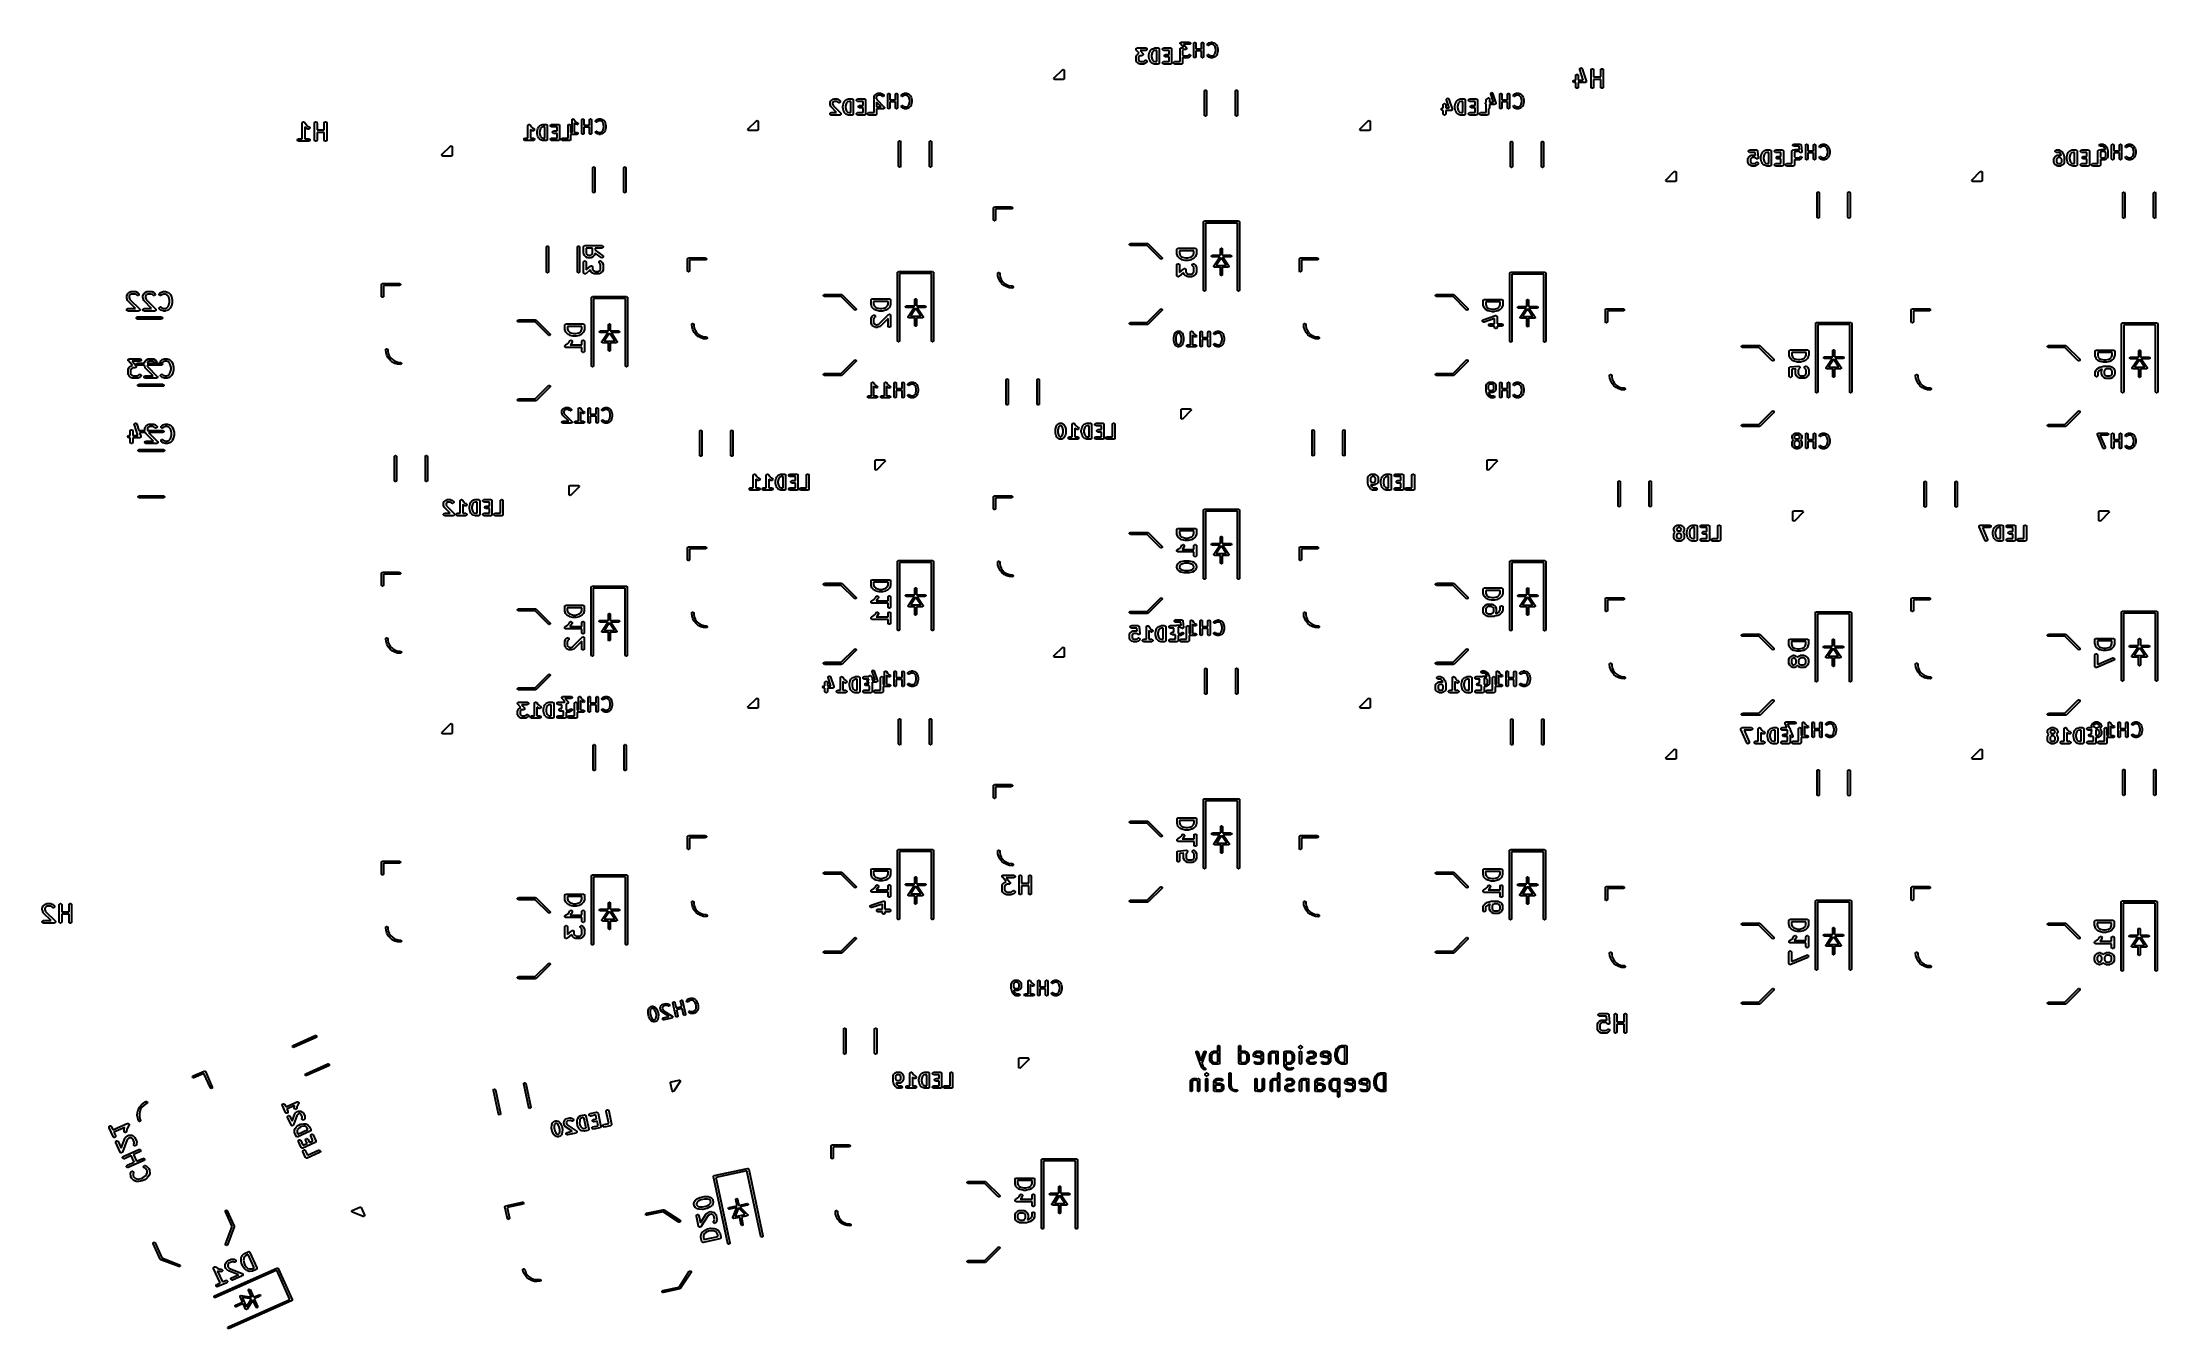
# Model space of a CAD drawing. Extents: x 104 to 228, y -134 to -58.
import ezdxf

# ---------------------------------------------------------------- set-up
doc = ezdxf.new("R2010")
doc.units = 0
doc.layers.add('BLACK', color=7, linetype='CONTINUOUS')

msp = doc.modelspace()

# ---------------------------------------------------------------- linework, layer by layer
at = {"layer": 'BLACK', "linetype": 'CONTINUOUS'}
for p, q in [((170.955543, -58.503078), (170.956948, -58.482004)), ((170.956948, -58.460894), (170.958456, -58.459385)), ((170.956948, -58.482004), (170.956948, -58.460894)), ((170.958456, -58.459385), (170.958598, -58.457257)), ((170.958598, -58.457257), (170.974494, -58.443348)), ((170.974494, -58.443348), (170.98942, -58.428422)), ((170.98942, -58.428422), (170.992179, -58.427873)), ((170.992179, -58.427873), (170.993158, -58.427017)), ((170.993158, -58.427017), (170.995648, -58.427183)), ((170.995648, -58.427183), (171.012381, -58.423855)), ((171.012381, -58.423855), (171.507619, -58.423855)), ((171.507619, -58.423855), (171.53058, -58.428422)), ((171.53058, -58.428422), (171.563052, -58.460894)), ((171.563052, -58.460894), (171.563052, -58.506816)), ((171.75238, -58.483855), (171.756947, -58.460894)), ((171.75238, -59.283855), (171.75238, -58.483855)), ((171.756947, -58.460894), (171.789419, -58.428422)), ((171.789419, -58.428422), (171.835341, -58.428422)), ((171.835341, -58.428422), (171.867813, -58.460894)), ((171.867813, -58.460894), (171.87238, -58.483855)), ((171.87238, -58.483855), (171.87238, -58.804807)), ((172.209523, -58.483855), (172.21409, -58.460894)), ((172.209523, -58.804807), (172.209523, -58.483855)), ((172.21409, -58.460894), (172.246562, -58.428422)), ((172.246562, -58.428422), (172.292484, -58.428422)), ((172.292484, -58.428422), (172.324956, -58.460894)), ((172.324956, -58.460894), (172.329523, -58.483855)), ((172.329523, -58.483855), (172.329523, -59.283855)), ((172.569954, -58.517618), (172.60805, -58.479523)), ((172.60805, -58.479523), (172.610548, -58.477853)), ((172.610548, -58.477853), (172.611164, -58.476623)), ((172.611164, -58.476623), (172.619515, -58.471862)), ((172.619515, -58.471862), (172.627515, -58.466517)), ((172.627515, -58.466517), (172.628892, -58.466517)), ((172.628892, -58.466517), (172.631502, -58.465029)), ((172.631502, -58.465029), (172.745787, -58.426934)), ((172.745787, -58.426934), (172.755327, -58.425731)), ((172.755327, -58.425731), (172.764761, -58.423855)), ((172.764761, -58.423855), (172.840952, -58.423855)), ((172.840952, -58.423855), (172.850385, -58.425731)), ((172.850385, -58.425731), (172.859926, -58.426934)), ((172.859926, -58.426934), (172.974212, -58.465029)), ((172.974212, -58.465029), (172.976822, -58.466517)), ((172.976822, -58.466517), (172.978199, -58.466517)), ((172.978199, -58.466517), (172.986188, -58.471855)), ((172.986188, -58.471855), (172.99455, -58.476622)), ((172.99455, -58.476622), (172.995166, -58.477855)), ((172.995166, -58.477855), (172.997664, -58.479524)), ((172.997664, -58.479524), (173.073854, -58.555714)), ((168.355714, -59.289438), (168.357155, -59.274806)), ((168.355714, -59.479914), (168.355714, -59.289438)), ((168.357155, -59.494546), (168.355714, -59.479914)), ((168.356345, -58.842001), (168.357155, -58.829847)), ((168.357155, -58.844396), (168.356345, -58.842001)), ((168.357155, -58.817663), (168.358122, -58.815326)), ((168.357155, -58.829847), (168.357155, -58.817663)), ((168.357155, -58.846927), (168.357155, -58.844396)), ((168.361818, -58.858184), (168.357155, -58.846927)), ((168.357155, -59.274806), (168.358186, -59.272316)), ((168.358186, -59.497035), (168.357155, -59.494546)), ((168.358122, -58.815326), (168.358291, -58.812803)), ((168.358186, -59.272316), (168.358377, -59.269629)), ((168.358377, -59.499723), (168.358186, -59.497035)), ((168.358291, -58.812803), (168.363693, -58.801877)), ((168.358377, -59.269629), (168.363632, -59.255897)), ((168.363632, -59.513455), (168.358377, -59.499723)), ((168.36572, -58.869722), (168.361818, -58.858184)), ((168.363632, -59.255897), (168.401727, -59.179706)), ((168.401727, -59.589645), (168.363632, -59.513455)), ((168.363693, -58.801877), (168.368354, -58.790627)), ((168.367805, -58.872639), (168.36572, -58.869722)), ((168.368354, -58.873963), (168.367805, -58.872639)), ((168.368354, -58.790627), (168.37014, -58.78884)), ((168.369749, -58.875358), (168.368354, -58.873963)), ((168.374271, -58.881683), (168.369749, -58.875358)), ((168.37014, -58.78884), (168.371263, -58.786571)), ((168.371263, -58.786571), (168.380435, -58.778545)), ((168.54223, -59.073636), (168.374271, -58.881683)), ((168.380435, -58.778545), (168.389046, -58.769935)), ((168.389046, -58.769935), (168.391382, -58.768966)), ((168.391382, -58.768966), (168.393287, -58.767301)), ((168.393287, -58.767301), (168.404824, -58.763399)), ((168.401727, -59.179706), (168.405691, -59.173406)), ((168.40569, -59.595941), (168.401727, -59.589645)), ((168.404824, -58.763399), (168.416082, -58.758736)), ((168.406448, -59.597771), (168.40569, -59.595941)), ((168.405691, -59.173406), (168.406449, -59.171579)), ((168.408137, -59.599829), (168.406448, -59.597771)), ((168.406449, -59.171579), (168.408137, -59.169522)), ((168.408137, -59.169522), (168.409559, -59.167263)), ((168.409559, -59.602088), (168.408137, -59.599829)), ((168.409559, -59.167263), (168.411057, -59.165963)), ((168.411057, -59.603387), (168.409559, -59.602088)), ((168.411057, -59.165963), (168.415776, -59.160214)), ((168.415775, -59.609136), (168.411057, -59.603387)), ((168.45387, -59.647232), (168.415775, -59.609136)), ((168.415776, -59.160214), (168.453871, -59.122119)), ((168.416082, -58.758736), (168.419652, -58.758384)), ((168.419652, -58.758384), (168.421008, -58.757926)), ((168.421008, -58.757926), (168.422975, -58.758057)), ((168.422975, -58.758057), (168.430714, -58.757295)), ((168.430714, -58.757295), (168.925952, -58.757295)), ((168.459621, -59.651952), (168.45387, -59.647232)), ((168.453871, -59.122119), (168.45962, -59.1174)), ((168.45962, -59.1174), (168.46092, -59.115902)), ((168.46092, -59.65345), (168.459621, -59.651952)), ((168.46092, -59.115902), (168.463179, -59.11448)), ((168.463175, -59.654869), (168.46092, -59.65345)), ((168.465235, -59.65656), (168.463175, -59.654869)), ((168.463179, -59.11448), (168.465236, -59.112792)), ((168.467065, -59.657318), (168.465235, -59.65656)), ((168.465236, -59.112792), (168.467063, -59.112034)), ((168.467063, -59.112034), (168.473363, -59.10807)), ((168.473363, -59.661282), (168.467065, -59.657318)), ((168.473363, -59.10807), (168.54223, -59.073636)), ((168.549554, -59.699377), (168.473363, -59.661282)), ((168.530448, -59.257673), (168.505714, -59.307142)), ((168.505714, -59.307142), (168.505714, -59.462209)), ((168.505714, -59.462209), (168.530448, -59.511677)), ((168.55133, -59.236791), (168.530448, -59.257673)), ((168.530448, -59.511677), (168.551331, -59.532561)), ((168.563286, -59.704632), (168.549554, -59.699377)), ((168.6008, -59.212057), (168.55133, -59.236791)), ((168.551331, -59.532561), (168.6008, -59.557295)), ((168.565973, -59.704822), (168.563286, -59.704632)), ((168.568463, -59.705854), (168.565973, -59.704822)), ((168.583095, -59.707295), (168.568463, -59.705854)), ((168.811666, -59.707295), (168.583095, -59.707295)), ((168.925952, -58.907295), (168.595996, -58.907295)), ((168.595996, -58.907295), (168.753824, -59.08767)), ((168.69738, -59.212057), (168.6008, -59.212057)), ((168.6008, -59.557295), (168.793961, -59.557295)), ((168.705112, -59.211295), (168.69738, -59.212057)), ((168.707086, -59.211427), (168.705112, -59.211295)), ((168.708445, -59.210967), (168.707086, -59.211427)), ((168.712012, -59.210616), (168.708445, -59.210967)), ((168.723263, -59.205955), (168.712012, -59.210616)), ((168.734807, -59.202051), (168.723263, -59.205955)), ((168.736711, -59.200385), (168.734807, -59.202051)), ((168.739048, -59.199417), (168.736711, -59.200385)), ((168.747658, -59.190806), (168.739048, -59.199417)), ((168.756831, -59.182781), (168.747658, -59.190806)), ((168.753824, -59.08767), (168.758344, -59.093993)), ((168.757953, -59.180511), (168.756831, -59.182781)), ((168.75974, -59.178725), (168.757953, -59.180511)), ((168.758344, -59.093993), (168.75974, -59.095389)), ((168.75974, -59.095389), (168.760288, -59.096712)), ((168.764398, -59.167477), (168.75974, -59.178725)), ((168.760288, -59.096712), (168.762374, -59.09963)), ((168.762374, -59.09963), (168.766278, -59.111173)), ((168.769803, -59.15655), (168.764398, -59.167477)), ((168.766278, -59.111173), (168.770939, -59.122425)), ((168.769971, -59.154025), (168.769803, -59.15655)), ((168.770939, -59.151689), (168.769971, -59.154025)), ((168.770939, -59.122425), (168.770939, -59.124953)), ((168.770939, -59.124953), (168.77175, -59.127351)), ((168.77175, -59.127351), (168.770939, -59.139513)), ((168.770939, -59.139513), (168.770939, -59.151689)), ((168.793961, -59.557295), (168.843429, -59.532561)), ((168.826298, -59.705854), (168.811666, -59.707295)), ((168.828787, -59.704822), (168.826298, -59.705854)), ((168.831475, -59.704632), (168.828787, -59.704822)), ((168.845207, -59.699377), (168.831475, -59.704632)), ((168.843429, -59.532561), (168.872918, -59.503072)), ((168.921398, -59.661282), (168.845207, -59.699377)), ((168.872918, -59.503072), (168.884283, -59.493744)), ((168.884283, -59.493744), (168.911319, -59.482545)), ((168.911319, -59.482545), (168.940582, -59.482545)), ((168.927697, -59.657317), (168.921398, -59.661282)), ((168.925952, -58.757295), (168.940584, -58.758736)), ((168.940584, -58.905854), (168.925952, -58.907295)), ((168.929525, -59.65656), (168.927697, -59.657317)), ((168.931581, -59.654872), (168.929525, -59.65656)), ((168.933841, -59.65345), (168.931581, -59.654872)), ((168.935141, -59.65195), (168.933841, -59.65345)), ((168.940891, -59.647232), (168.935141, -59.65195)), ((168.940582, -59.482545), (168.967619, -59.493743)), ((168.940584, -58.758736), (168.96762, -58.769935)), ((168.96762, -58.894655), (168.940584, -58.905854)), ((168.978986, -59.609136), (168.940891, -59.647232)), ((168.967619, -59.493743), (168.988312, -59.514436)), ((168.96762, -58.769935), (168.988312, -58.790627)), ((168.988312, -58.873963), (168.96762, -58.894655)), ((168.988313, -59.597771), (168.978986, -59.609136)), ((168.988312, -58.790627), (168.999511, -58.817663)), ((168.999511, -58.846927), (168.988312, -58.873963)), ((168.988312, -59.514436), (168.999511, -59.541472)), ((168.999511, -59.570735), (168.988313, -59.597771)), ((168.999511, -58.817663), (168.999511, -58.846927)), ((168.999511, -59.541472), (168.999511, -59.570735)), ((169.117618, -59.175152), (169.117869, -59.172598)), ((169.117618, -59.289438), (169.117618, -59.175152)), ((169.117869, -59.291991), (169.117618, -59.289438)), ((169.117707, -59.171506), (169.118516, -59.166031)), ((169.117869, -59.172598), (169.117707, -59.171506)), ((169.117707, -59.293084), (169.117869, -59.291991)), ((169.118516, -59.298558), (169.117707, -59.293084)), ((169.118516, -59.166031), (169.119059, -59.16052)), ((169.119059, -59.30407), (169.118516, -59.298558)), ((169.119059, -59.16052), (169.119481, -59.159499)), ((169.119481, -59.30509), (169.119059, -59.30407)), ((169.119481, -59.159499), (169.119857, -59.156961)), ((169.119857, -59.307629), (169.119481, -59.30509)), ((169.119857, -59.156961), (169.157953, -59.00458)), ((169.157953, -59.46001), (169.119857, -59.307629)), ((169.157953, -59.00458), (169.158338, -59.0035)), ((169.158338, -59.461089), (169.157953, -59.46001)), ((169.158338, -59.0035), (169.158377, -59.002962)), ((169.158377, -59.461628), (169.158338, -59.461089)), ((169.158377, -59.002962), (169.160701, -58.996886)), ((169.160701, -59.467703), (169.158377, -59.461628)), ((169.160701, -58.996886), (169.1629, -58.990735)), ((169.1629, -59.473855), (169.160701, -59.467703)), ((169.1629, -58.990735), (169.163222, -58.990299)), ((169.163222, -59.47429), (169.1629, -59.473855)), ((169.163222, -58.990299), (169.163632, -58.98923)), ((169.163632, -59.47536), (169.163222, -59.47429)), ((169.163632, -58.98923), (169.201727, -58.913039)), ((169.201727, -59.55155), (169.163632, -59.47536)), ((169.201727, -58.913039), (169.205691, -58.906739)), ((169.20569, -59.557846), (169.201727, -59.55155)), ((169.206448, -59.559676), (169.20569, -59.557846)), ((169.205691, -58.906739), (169.206449, -58.904912)), ((169.208137, -59.561734), (169.206448, -59.559676)), ((169.206449, -58.904912), (169.208137, -58.902855)), ((169.208137, -58.902855), (169.209559, -58.900596)), ((169.209559, -59.563993), (169.208137, -59.561734)), ((169.209559, -58.900596), (169.211057, -58.899296)), ((169.211057, -59.565292), (169.209559, -59.563993)), ((169.211057, -58.899296), (169.215776, -58.893547)), ((169.215776, -59.571042), (169.211057, -59.565292)), ((169.215776, -58.893547), (169.291966, -58.817357)), ((169.291966, -59.647233), (169.215776, -59.571042)), ((169.301478, -59.048946), (169.267618, -59.184387)), ((169.267618, -59.184387), (169.267618, -59.280202)), ((169.267618, -59.280202), (169.301478, -59.415642)), ((169.291966, -58.817357), (169.303331, -58.808029)), ((169.303331, -59.65656), (169.291966, -59.647233)), ((169.330448, -58.991006), (169.301478, -59.048946)), ((169.301478, -59.415642), (169.330448, -59.473582)), ((169.303331, -58.808029), (169.305823, -58.806996)), ((169.305821, -59.657591), (169.303331, -59.65656)), ((169.307857, -59.659357), (169.305821, -59.657591)), ((169.305823, -58.806996), (169.307857, -58.805233)), ((169.307857, -58.805233), (169.321282, -58.799239)), ((169.321282, -59.665351), (169.307857, -59.659357)), ((169.321282, -58.799239), (169.435568, -58.761144)), ((169.435568, -59.703446), (169.321282, -59.665351)), ((169.385512, -58.935942), (169.330448, -58.991006)), ((169.330448, -59.473582), (169.385513, -59.528648)), ((169.471455, -58.907295), (169.385512, -58.935942)), ((169.385513, -59.528648), (169.471455, -59.557295)), ((169.435568, -58.761144), (169.442821, -58.759494)), ((169.442821, -59.705095), (169.435568, -59.703446)), ((169.442821, -58.759494), (169.444653, -58.758736)), ((169.444653, -59.705854), (169.442821, -59.705095)), ((169.444653, -58.758736), (169.447307, -58.758474)), ((169.447307, -59.706115), (169.444653, -59.705854)), ((169.447307, -58.758474), (169.449905, -58.757884)), ((169.449905, -59.706706), (169.447307, -59.706115)), ((169.449905, -58.757884), (169.451879, -58.758024)), ((169.451879, -59.706565), (169.449905, -59.706706)), ((169.451879, -58.758024), (169.459285, -58.757295)), ((169.459285, -59.707295), (169.451879, -59.706565)), ((169.459285, -58.757295), (169.649761, -58.757295)), ((169.649761, -59.707295), (169.459285, -59.707295)), ((169.574761, -58.907295), (169.471455, -58.907295)), ((169.471455, -59.557295), (169.574761, -59.557295)), ((169.574761, -59.557295), (169.574761, -58.907295)), ((169.649761, -58.757295), (169.664393, -58.758736)), ((169.664393, -59.705854), (169.649761, -59.707295)), ((169.664393, -58.758736), (169.691429, -58.769935)), ((169.691429, -59.694655), (169.664393, -59.705854)), ((169.691429, -58.769935), (169.712121, -58.790627)), ((169.712121, -59.673963), (169.691429, -59.694655)), ((169.712121, -58.790627), (169.72332, -58.817663)), ((169.72332, -59.646927), (169.712121, -59.673963)), ((169.72332, -58.817663), (169.724761, -58.832295)), ((169.724761, -59.632295), (169.72332, -59.646927)), ((169.724761, -58.832295), (169.724761, -59.632295)), ((169.91906, -58.817663), (169.930259, -58.790627)), ((169.91906, -58.846927), (169.91906, -58.817663)), ((169.930259, -58.873963), (169.91906, -58.846927)), ((169.91906, -59.617663), (169.930259, -59.590627)), ((169.91906, -59.646927), (169.91906, -59.617663)), ((169.930259, -59.673963), (169.91906, -59.646927)), ((169.930259, -58.790627), (169.950951, -58.769935)), ((169.950951, -58.894655), (169.930259, -58.873963)), ((169.930259, -59.590627), (169.950951, -59.569935)), ((169.950951, -59.694655), (169.930259, -59.673963)), ((169.950951, -58.769935), (169.977987, -58.758736)), ((169.977987, -58.905854), (169.950951, -58.894655)), ((169.950951, -59.569935), (169.977987, -59.558736)), ((169.977987, -59.705854), (169.950951, -59.694655)), ((169.977987, -58.758736), (169.992619, -58.757295)), ((169.992619, -58.907295), (169.977987, -58.905854)), ((169.977987, -59.558736), (169.992619, -59.557295)), ((169.992619, -59.707295), (169.977987, -59.705854)), ((169.992619, -58.757295), (170.373571, -58.757295)), ((170.298571, -58.907295), (169.992619, -58.907295)), ((169.992619, -59.557295), (170.298571, -59.557295)), ((170.373571, -59.707295), (169.992619, -59.707295)), ((170.033346, -59.198615), (170.044545, -59.171579)), ((170.033346, -59.227879), (170.033346, -59.198615)), ((170.044545, -59.254915), (170.033346, -59.227879)), ((170.044545, -59.171579), (170.065237, -59.150887)), ((170.065237, -59.275607), (170.044545, -59.254915)), ((170.065237, -59.150887), (170.092273, -59.139688)), ((170.092273, -59.286806), (170.065237, -59.275607)), ((170.092273, -59.139688), (170.106905, -59.138247)), ((170.106905, -59.288247), (170.092273, -59.286806)), ((170.106905, -59.138247), (170.298571, -59.138247)), ((170.298571, -59.288247), (170.106905, -59.288247)), ((170.298571, -59.138247), (170.298571, -58.907295)), ((170.298571, -59.557295), (170.298571, -59.288247)), ((170.373571, -58.757295), (170.388203, -58.758736)), ((170.388203, -59.705854), (170.373571, -59.707295)), ((170.388203, -58.758736), (170.415239, -58.769935)), ((170.415239, -59.694655), (170.388203, -59.705854)), ((170.415239, -58.769935), (170.435931, -58.790627)), ((170.435931, -59.673963), (170.415239, -59.694655)), ((170.435931, -58.790627), (170.44713, -58.817663)), ((170.44713, -59.646927), (170.435931, -59.673963)), ((170.44713, -58.817663), (170.448571, -58.832295)), ((170.448571, -59.632295), (170.44713, -59.646927)), ((170.448571, -58.832295), (170.448571, -59.632295)), ((170.566679, -59.617663), (170.577878, -59.590627)), ((170.566679, -59.646927), (170.566679, -59.617663)), ((170.577878, -59.673963), (170.566679, -59.646927)), ((170.577878, -59.590627), (170.59857, -59.569935)), ((170.59857, -59.694655), (170.577878, -59.673963)), ((170.59857, -59.569935), (170.625606, -59.558736)), ((170.625606, -59.705854), (170.59857, -59.694655)), ((170.625606, -59.558736), (170.640238, -59.557295)), ((170.640238, -59.707295), (170.625606, -59.705854)), ((170.640238, -59.557295), (170.94619, -59.557295)), ((171.02119, -59.707295), (170.640238, -59.707295)), ((170.94619, -58.832295), (170.947631, -58.817663)), ((170.94619, -59.557295), (170.94619, -58.832295)), ((170.947631, -58.817663), (170.95883, -58.790627)), ((170.956948, -58.505517), (170.955543, -58.503078)), ((170.956948, -58.506816), (170.956948, -58.505517)), ((170.95871, -58.508578), (170.956948, -58.506816)), ((170.967226, -58.523365), (170.95871, -58.508578)), ((170.95883, -58.790627), (170.979522, -58.769935)), ((171.14948, -58.731656), (170.967226, -58.523365)), ((170.979522, -58.769935), (171.006558, -58.758736)), ((171.006558, -58.758736), (171.035822, -58.758736)), ((171.035822, -59.705854), (171.02119, -59.707295)), ((171.035822, -58.758736), (171.062858, -58.769935)), ((171.062858, -59.694655), (171.035822, -59.705854)), ((171.062858, -58.769935), (171.064558, -58.771635)), ((171.08355, -59.673963), (171.062858, -59.694655)), ((171.064558, -58.771635), (171.13793, -58.734951)), ((171.094749, -59.646927), (171.08355, -59.673963)), ((171.09619, -59.632295), (171.094749, -59.646927)), ((171.099788, -58.900347), (171.09619, -58.907543)), ((171.09619, -58.907543), (171.09619, -59.164927)), ((171.09619, -59.164927), (171.099788, -59.172123)), ((171.13793, -59.337521), (171.09619, -59.316651)), ((171.09619, -59.316651), (171.09619, -59.632295)), ((171.124111, -58.876024), (171.099788, -58.900347)), ((171.099788, -59.172123), (171.124112, -59.196448)), ((171.178927, -58.848617), (171.124111, -58.876024)), ((171.124112, -59.196448), (171.178927, -59.223855)), ((171.13793, -58.734951), (171.140827, -58.734157)), ((171.140827, -59.338314), (171.13793, -59.337521)), ((171.140827, -58.734157), (171.141801, -58.733184)), ((171.141801, -59.339288), (171.140827, -59.338314)), ((171.141801, -58.733184), (171.14948, -58.731656)), ((171.151235, -59.341164), (171.141801, -59.339288)), ((171.507619, -58.543855), (171.144607, -58.543855)), ((171.144607, -58.543855), (171.324202, -58.749107)), ((171.160509, -59.343704), (171.151235, -59.341164)), ((171.161814, -59.343268), (171.160509, -59.343704)), ((171.164762, -59.343855), (171.161814, -59.343268)), ((171.393333, -59.343855), (171.164762, -59.343855)), ((171.279047, -58.848617), (171.178927, -58.848617)), ((171.178927, -59.223855), (171.379168, -59.223855)), ((171.295779, -58.845288), (171.279047, -58.848617)), ((171.29827, -58.845455), (171.295779, -58.845288)), ((171.299248, -58.844598), (171.29827, -58.845455)), ((171.302008, -58.84405), (171.299248, -58.844598)), ((171.316934, -58.829124), (171.302008, -58.84405)), ((171.33283, -58.815215), (171.316934, -58.829124)), ((171.324202, -58.749107), (171.332717, -58.763893)), ((171.332717, -58.763893), (171.33448, -58.765656)), ((171.332971, -58.813086), (171.33283, -58.815215)), ((171.33448, -58.811578), (171.332971, -58.813086)), ((171.33448, -58.765656), (171.33448, -58.766954)), ((171.33448, -58.766954), (171.335885, -58.769394)), ((171.335885, -58.769394), (171.33448, -58.790467)), ((171.33448, -58.790467), (171.33448, -58.811578)), ((171.379168, -59.223855), (171.433981, -59.196448)), ((171.39628, -59.343268), (171.393333, -59.343855)), ((171.397586, -59.343704), (171.39628, -59.343268)), ((171.406861, -59.341164), (171.397586, -59.343704)), ((171.416294, -59.339288), (171.406861, -59.341164)), ((171.417267, -59.338314), (171.416294, -59.339288)), ((171.420166, -59.337521), (171.417267, -59.338314)), ((171.496357, -59.299426), (171.420166, -59.337521)), ((171.433981, -59.196448), (171.465192, -59.165238)), ((171.465192, -59.165238), (171.484657, -59.152231)), ((171.484657, -59.152231), (171.530579, -59.152231)), ((171.503956, -59.293528), (171.496357, -59.299426)), ((171.511951, -59.288186), (171.503956, -59.293528)), ((171.53058, -58.539288), (171.507619, -58.543855)), ((171.550046, -59.25009), (171.511951, -59.288186)), ((171.530579, -59.152231), (171.563052, -59.184702)), ((171.563052, -58.506816), (171.53058, -58.539288)), ((171.563052, -59.230625), (171.550046, -59.25009)), ((171.563052, -59.184702), (171.563052, -59.230625)), ((171.756947, -59.306816), (171.75238, -59.283855)), ((171.789419, -59.339288), (171.756947, -59.306816)), ((171.835341, -59.339288), (171.789419, -59.339288)), ((171.867813, -59.306816), (171.835341, -59.339288)), ((171.87238, -59.283855), (171.867813, -59.306816)), ((171.87238, -58.804807), (172.209523, -58.804807)), ((172.209523, -58.924807), (171.87238, -58.924807)), ((171.87238, -58.924807), (171.87238, -59.283855)), ((172.209523, -59.283855), (172.209523, -58.924807)), ((172.21409, -59.306816), (172.209523, -59.283855)), ((172.246562, -59.339288), (172.21409, -59.306816)), ((172.292484, -59.339288), (172.246562, -59.339288)), ((172.324956, -59.306816), (172.292484, -59.339288)), ((172.329523, -59.283855), (172.324956, -59.306816)), ((172.556947, -58.537083), (172.569954, -58.517618)), ((172.556947, -58.583005), (172.556947, -58.537083)), ((172.589418, -58.615478), (172.556947, -58.583005)), ((172.556947, -59.184703), (172.589419, -59.152231)), ((172.556947, -59.230625), (172.556947, -59.184703)), ((172.569954, -59.25009), (172.556947, -59.230625)), ((172.60805, -59.288186), (172.569954, -59.25009)), ((172.63534, -58.615478), (172.589418, -58.615478)), ((172.589419, -59.152231), (172.635341, -59.152231)), ((172.610548, -59.289855), (172.60805, -59.288186)), ((172.611164, -59.291087), (172.610548, -59.289855)), ((172.619519, -59.29585), (172.611164, -59.291087)), ((172.627515, -59.301193), (172.619519, -59.29585)), ((172.628892, -59.301193), (172.627515, -59.301193)), ((172.631502, -59.302681), (172.628892, -59.301193)), ((172.745787, -59.340776), (172.631502, -59.302681)), ((172.654806, -58.602472), (172.63534, -58.615478)), ((172.635341, -59.152231), (172.654806, -59.165238)), ((172.682886, -58.574392), (172.654806, -58.602472)), ((172.654806, -59.165238), (172.682885, -59.193317)), ((172.682885, -59.193317), (172.774498, -59.223855)), ((172.774498, -58.543855), (172.682886, -58.574392)), ((172.755327, -59.341978), (172.745787, -59.340776)), ((172.764761, -59.343855), (172.755327, -59.341978)), ((172.840952, -59.343855), (172.764761, -59.343855)), ((172.831215, -58.543855), (172.774498, -58.543855)), ((172.774498, -59.223855), (172.831215, -59.223855)), ((172.922828, -58.574392), (172.831215, -58.543855)), ((172.831215, -59.223855), (172.922826, -59.193318)), ((172.850385, -59.341978), (172.840952, -59.343855)), ((172.859926, -59.340776), (172.850385, -59.341978)), ((172.974212, -59.302681), (172.859926, -59.340776)), ((172.922826, -59.193318), (172.982115, -59.13403)), ((172.982114, -58.633678), (172.922828, -58.574392)), ((172.976822, -59.301193), (172.974212, -59.302681)), ((172.9782, -59.301193), (172.976822, -59.301193)), ((172.986195, -59.29585), (172.9782, -59.301193)), ((173.012913, -58.695276), (172.982114, -58.633678)), ((172.982115, -59.13403), (173.012913, -59.072432)), ((172.99455, -59.291088), (172.986195, -59.29585)), ((172.995166, -59.289855), (172.99455, -59.291088)), ((172.997665, -59.288186), (172.995166, -59.289855)), ((173.073855, -59.211995), (172.997665, -59.288186)), ((173.047619, -58.834096), (173.012913, -58.695276)), ((173.012913, -59.072432), (173.047619, -58.933613)), ((173.047619, -58.933613), (173.047619, -58.834096)), ((173.073854, -58.555714), (173.079191, -58.563701)), ((173.079198, -59.203998), (173.073855, -59.211995)), ((173.079191, -58.563701), (173.085094, -58.571307)), ((173.085094, -59.196402), (173.079198, -59.203998)), ((173.085094, -58.571307), (173.123189, -58.647499)), ((173.123189, -59.120212), (173.085094, -59.196402)), ((173.123189, -58.647499), (173.124925, -58.653838)), ((173.124925, -59.11387), (173.123189, -59.120212)), ((173.124925, -58.653838), (173.127731, -58.659779)), ((173.127731, -59.107931), (173.124925, -59.11387)), ((173.127731, -58.659779), (173.165828, -58.81216)), ((173.165828, -58.95555), (173.127731, -59.107931)), ((173.165828, -58.81216), (173.166185, -58.819504)), ((173.166185, -58.948205), (173.165828, -58.95555)), ((173.166185, -58.819504), (173.167619, -58.826712)), ((173.167619, -58.940998), (173.166185, -58.948205)), ((173.167619, -58.826712), (173.167619, -58.940998)), ((163.525, -60.56), (163.542574, -60.517574)), ((163.542574, -60.602426), (163.525, -60.56)), ((163.542574, -60.517574), (164.022574, -60.037574)), ((163.585, -60.62), (163.542574, -60.602426)), ((164.065, -60.62), (163.585, -60.62)), ((164.022574, -60.037574), (164.065, -60.02)), ((164.065, -60.02), (164.107426, -60.037574)), ((164.107426, -60.602426), (164.065, -60.62)), ((164.107426, -60.037574), (164.125, -60.08)), ((164.125, -60.56), (164.107426, -60.602426)), ((164.125, -60.08), (164.125, -60.56)), ((194.079298, -60.706853), (194.090497, -60.679817)), ((194.079298, -60.736117), (194.079298, -60.706853)), ((194.090497, -60.763153), (194.079298, -60.736117)), ((194.090497, -60.679817), (194.111189, -60.659125)), ((194.111189, -60.783845), (194.090497, -60.763153)), ((194.111189, -60.659125), (194.138225, -60.647926)), ((194.138225, -60.795044), (194.111189, -60.783845)), ((194.138225, -60.647926), (194.152857, -60.646485)), ((194.152857, -60.796485), (194.138225, -60.795044)), ((194.152857, -60.646485), (194.220714, -60.646485)), ((194.220714, -60.796485), (194.152857, -60.796485)), ((194.220714, -60.388152), (194.222155, -60.37352)), ((194.220714, -60.646485), (194.220714, -60.388152)), ((194.220714, -61.054819), (194.220714, -60.796485)), ((194.222155, -60.37352), (194.233354, -60.346484)), ((194.233354, -60.346484), (194.254046, -60.325792)), ((194.254046, -60.325792), (194.281082, -60.314593)), ((194.281082, -60.314593), (194.310346, -60.314593)), ((194.310346, -60.314593), (194.337382, -60.325792)), ((194.337382, -60.325792), (194.358074, -60.346484)), ((194.358074, -60.346484), (194.369273, -60.37352)), ((194.369273, -60.37352), (194.370714, -60.388152)), ((194.370714, -60.388152), (194.370714, -60.646485)), ((194.370714, -60.646485), (194.667847, -60.646485)), ((194.771904, -60.796485), (194.370714, -60.796485)), ((194.370714, -60.796485), (194.370714, -61.054819)), ((194.459398, -60.01658), (194.461473, -59.98739)), ((194.462658, -60.030917), (194.459398, -60.01658)), ((194.461473, -59.98739), (194.474559, -59.961217)), ((194.667847, -60.646485), (194.462658, -60.030917)), ((194.474559, -59.961217), (194.496666, -59.942043)), ((194.496666, -59.942043), (194.524429, -59.932789)), ((194.524429, -59.932789), (194.553619, -59.934864)), ((194.553619, -59.934864), (194.579792, -59.94795)), ((194.579792, -59.94795), (194.598966, -59.970057)), ((194.598966, -59.970057), (194.60496, -59.983483)), ((194.60496, -59.983483), (194.843055, -60.697767)), ((194.779309, -60.795755), (194.771904, -60.796485)), ((194.781284, -60.795896), (194.779309, -60.795755)), ((194.782709, -60.79542), (194.781284, -60.795896)), ((194.786536, -60.795044), (194.782709, -60.79542)), ((194.797645, -60.790442), (194.786536, -60.795044)), ((194.809046, -60.786642), (194.797645, -60.790442)), ((194.811081, -60.784876), (194.809046, -60.786642)), ((194.813572, -60.783845), (194.811081, -60.784876)), ((194.822074, -60.775342), (194.813572, -60.783845)), ((194.831154, -60.767468), (194.822074, -60.775342)), ((194.832358, -60.765058), (194.831154, -60.767468)), ((194.834264, -60.763153), (194.832358, -60.765058)), ((194.838866, -60.752041), (194.834264, -60.763153)), ((194.84424, -60.741294), (194.838866, -60.752041)), ((194.843055, -60.697767), (194.844704, -60.705022)), ((194.84443, -60.738608), (194.84424, -60.741294)), ((194.845463, -60.736117), (194.84443, -60.738608)), ((194.844704, -60.705022), (194.845463, -60.706853)), ((194.845463, -60.706853), (194.845463, -60.708357)), ((194.845463, -60.708357), (194.846315, -60.712104)), ((194.846315, -60.712104), (194.845463, -60.724089)), ((194.845463, -60.724089), (194.845463, -60.736117)), ((195.125476, -60.054819), (195.126917, -60.040187)), ((195.125476, -61.054819), (195.125476, -60.054819)), ((195.126917, -60.040187), (195.138116, -60.013151)), ((195.138116, -60.013151), (195.158808, -59.992459)), ((195.158808, -59.992459), (195.185844, -59.98126)), ((195.185844, -59.98126), (195.215108, -59.98126)), ((195.215108, -59.98126), (195.242144, -59.992459)), ((195.242144, -59.992459), (195.262836, -60.013151)), ((195.262836, -60.013151), (195.274035, -60.040187)), ((195.274035, -60.040187), (195.275476, -60.054819)), ((195.275476, -60.054819), (195.275476, -60.456009)), ((195.275476, -60.456009), (195.696904, -60.456009)), ((195.696904, -60.606009), (195.275476, -60.606009)), ((195.275476, -60.606009), (195.275476, -61.054819)), ((195.696904, -60.054819), (195.698345, -60.040187)), ((195.696904, -60.456009), (195.696904, -60.054819)), ((195.696904, -61.054819), (195.696904, -60.606009)), ((195.698345, -60.040187), (195.709544, -60.013151)), ((195.709544, -60.013151), (195.730236, -59.992459)), ((195.730236, -59.992459), (195.757272, -59.98126)), ((195.757272, -59.98126), (195.786536, -59.98126)), ((195.786536, -59.98126), (195.813572, -59.992459)), ((195.813572, -59.992459), (195.834264, -60.013151)), ((195.834264, -60.013151), (195.845463, -60.040187)), ((195.845463, -60.040187), (195.846904, -60.054819)), ((195.846904, -60.054819), (195.846904, -61.054819)), ((150.355714, -61.984676), (150.357155, -61.970044)), ((150.355714, -62.060866), (150.355714, -61.984676)), ((150.356443, -62.068271), (150.355714, -62.060866)), ((150.356303, -62.070246), (150.356443, -62.068271)), ((150.356893, -62.072843), (150.356303, -62.070246)), ((150.357155, -62.075498), (150.356893, -62.072843)), ((150.357155, -61.970044), (150.358186, -61.967554)), ((150.357913, -62.077329), (150.357155, -62.075498)), ((150.359563, -62.084583), (150.357913, -62.077329)), ((150.358186, -61.967554), (150.358377, -61.964867)), ((150.358377, -61.964867), (150.363632, -61.951135)), ((150.397658, -62.198869), (150.359563, -62.084583)), ((150.363632, -61.951135), (150.401727, -61.874944)), ((150.403652, -62.212294), (150.397658, -62.198869)), ((150.401727, -61.874944), (150.405691, -61.868644)), ((150.405417, -62.214329), (150.403652, -62.212294)), ((150.406449, -62.21682), (150.405417, -62.214329)), ((150.405691, -61.868644), (150.406449, -61.866817)), ((150.406449, -61.866817), (150.408137, -61.86476)), ((150.415776, -62.228185), (150.406449, -62.21682)), ((150.408137, -61.86476), (150.409559, -61.862501)), ((150.409559, -61.862501), (150.411057, -61.861201)), ((150.411057, -61.861201), (150.415776, -61.855452)), ((150.415776, -61.855452), (150.453871, -61.817357)), ((150.453871, -61.817357), (150.45962, -61.812638)), ((150.45962, -61.812638), (150.46092, -61.81114)), ((150.46092, -61.81114), (150.463179, -61.809718)), ((150.463179, -61.809718), (150.465236, -61.80803)), ((150.465236, -61.80803), (150.467063, -61.807272)), ((150.467063, -61.807272), (150.473363, -61.803308)), ((150.473363, -61.803308), (150.549554, -61.765213)), ((150.530448, -61.952911), (150.505714, -62.00238)), ((150.505714, -62.00238), (150.505714, -62.048696)), ((150.505714, -62.048696), (150.534361, -62.134638)), ((150.55133, -61.932029), (150.530448, -61.952911)), ((150.534361, -62.134638), (150.978985, -62.579262)), ((150.549554, -61.765213), (150.563286, -61.759958)), ((150.6008, -61.907295), (150.55133, -61.932029)), ((150.563286, -61.759958), (150.565973, -61.759767)), ((150.565973, -61.759767), (150.568463, -61.758736)), ((150.568463, -61.758736), (150.583095, -61.757295)), ((150.583095, -61.757295), (150.773571, -61.757295)), ((150.755866, -61.907295), (150.6008, -61.907295)), ((150.805334, -61.932029), (150.755866, -61.907295)), ((150.773571, -61.757295), (150.788203, -61.758736)), ((150.788203, -61.758736), (150.790692, -61.759767)), ((150.790692, -61.759767), (150.79338, -61.759958)), ((150.79338, -61.759958), (150.807112, -61.765213)), ((150.834825, -61.961519), (150.805334, -61.932029)), ((150.807112, -61.765213), (150.883302, -61.803308)), ((150.84619, -61.970846), (150.834825, -61.961519)), ((150.873226, -61.982044), (150.84619, -61.970846)), ((150.902489, -61.982044), (150.873226, -61.982044)), ((150.883302, -61.803308), (150.889598, -61.807271)), ((150.889598, -61.807271), (150.891428, -61.808029)), ((150.891428, -61.808029), (150.893486, -61.809718)), ((150.893486, -61.809718), (150.895745, -61.81114)), ((150.895745, -61.81114), (150.897044, -61.812638)), ((150.897044, -61.812638), (150.902793, -61.817356)), ((150.929525, -61.970845), (150.902489, -61.982044)), ((150.902793, -61.817356), (150.940889, -61.855451)), ((150.950218, -61.950152), (150.929525, -61.970845)), ((150.940889, -61.855451), (150.950217, -61.866816)), ((150.950217, -61.866816), (150.961416, -61.893852)), ((150.961416, -61.923115), (150.950218, -61.950152)), ((150.961416, -61.893852), (150.961416, -61.923115)), ((151.117618, -62.175152), (151.117869, -62.172598)), ((151.117618, -62.289438), (151.117618, -62.175152)), ((151.117707, -62.171506), (151.118516, -62.166031)), ((151.117869, -62.172598), (151.117707, -62.171506)), ((151.118516, -62.166031), (151.119059, -62.16052)), ((151.119059, -62.16052), (151.119481, -62.159499)), ((151.119481, -62.159499), (151.119857, -62.156961)), ((151.119857, -62.156961), (151.157953, -62.00458)), ((151.157953, -62.00458), (151.158338, -62.0035)), ((151.158338, -62.0035), (151.158377, -62.002962)), ((151.158377, -62.002962), (151.160701, -61.996886)), ((151.160701, -61.996886), (151.1629, -61.990735)), ((151.1629, -61.990735), (151.163222, -61.990299)), ((151.163222, -61.990299), (151.163632, -61.98923)), ((151.163632, -61.98923), (151.201727, -61.913039)), ((151.201727, -61.913039), (151.205691, -61.906739)), ((151.205691, -61.906739), (151.206449, -61.904912)), ((151.206449, -61.904912), (151.208137, -61.902855)), ((151.208137, -61.902855), (151.209559, -61.900596)), ((151.209559, -61.900596), (151.211057, -61.899296)), ((151.211057, -61.899296), (151.215776, -61.893547)), ((151.215776, -61.893547), (151.291966, -61.817357)), ((151.301478, -62.048946), (151.267618, -62.184387)), ((151.267618, -62.184387), (151.267618, -62.280202)), ((151.291966, -61.817357), (151.303331, -61.808029)), ((151.330448, -61.991006), (151.301478, -62.048946)), ((151.303331, -61.808029), (151.305823, -61.806996)), ((151.305823, -61.806996), (151.307857, -61.805233)), ((151.307857, -61.805233), (151.321282, -61.799239)), ((151.321282, -61.799239), (151.435568, -61.761144)), ((151.385512, -61.935942), (151.330448, -61.991006)), ((151.471455, -61.907295), (151.385512, -61.935942)), ((151.435568, -61.761144), (151.442821, -61.759494)), ((151.442821, -61.759494), (151.444653, -61.758736)), ((151.444653, -61.758736), (151.447307, -61.758474)), ((151.447307, -61.758474), (151.449905, -61.757884)), ((151.449905, -61.757884), (151.451879, -61.758024)), ((151.451879, -61.758024), (151.459285, -61.757295)), ((151.459285, -61.757295), (151.649761, -61.757295)), ((151.574761, -61.907295), (151.471455, -61.907295)), ((151.574761, -62.557295), (151.574761, -61.907295)), ((151.649761, -61.757295), (151.664393, -61.758736)), ((151.664393, -61.758736), (151.691429, -61.769935)), ((151.691429, -61.769935), (151.712121, -61.790627)), ((151.712121, -61.790627), (151.72332, -61.817663)), ((151.72332, -61.817663), (151.724761, -61.832295)), ((151.724761, -61.832295), (151.724761, -62.632295)), ((151.91906, -61.817663), (151.930259, -61.790627)), ((151.91906, -61.846927), (151.91906, -61.817663)), ((151.930259, -61.873963), (151.91906, -61.846927)), ((151.930259, -61.790627), (151.950951, -61.769935)), ((151.950951, -61.894655), (151.930259, -61.873963)), ((151.950951, -61.769935), (151.977987, -61.758736)), ((151.977987, -61.905854), (151.950951, -61.894655)), ((151.977987, -61.758736), (151.992619, -61.757295)), ((151.992619, -61.907295), (151.977987, -61.905854)), ((151.992619, -61.757295), (152.373571, -61.757295)), ((152.298571, -61.907295), (151.992619, -61.907295)), ((152.033346, -62.198615), (152.044545, -62.171579)), ((152.033346, -62.227879), (152.033346, -62.198615)), ((152.044545, -62.171579), (152.065237, -62.150887)), ((152.065237, -62.150887), (152.092273, -62.139688)), ((152.092273, -62.139688), (152.106905, -62.138247)), ((152.106905, -62.138247), (152.298571, -62.138247)), ((152.298571, -62.138247), (152.298571, -61.907295)), ((152.373571, -61.757295), (152.388203, -61.758736)), ((152.388203, -61.758736), (152.415239, -61.769935)), ((152.415239, -61.769935), (152.435931, -61.790627)), ((152.435931, -61.790627), (152.44713, -61.817663)), ((152.44713, -61.817663), (152.448571, -61.832295)), ((152.448571, -61.832295), (152.448571, -62.632295)), ((152.94619, -61.832295), (152.947631, -61.817663)), ((152.94619, -62.557295), (152.94619, -61.832295)), ((152.947631, -61.817663), (152.95883, -61.790627)), ((152.952381, -61.636236), (152.952967, -61.633288)), ((152.952381, -61.712426), (152.952381, -61.636236)), ((152.954257, -61.721859), (152.952381, -61.712426)), ((152.952532, -61.631983), (152.955071, -61.622707)), ((152.952967, -61.633288), (152.952532, -61.631983)), ((152.95546, -61.7314), (152.954257, -61.721859)), ((152.955071, -61.622707), (152.956948, -61.613275)), ((152.971109, -61.778347), (152.95546, -61.7314)), ((152.956948, -61.613275), (152.957921, -61.612301)), ((152.957921, -61.612301), (152.958715, -61.609403)), ((152.958715, -61.609403), (152.99681, -61.533212)), ((152.95883, -61.790627), (152.971109, -61.778347)), ((152.99681, -61.533212), (153.002712, -61.525606)), ((153.002712, -61.525606), (153.00805, -61.517619)), ((153.00805, -61.517619), (153.046144, -61.479524)), ((153.046144, -61.479524), (153.054138, -61.474181)), ((153.054138, -61.474181), (153.061738, -61.468284)), ((153.061738, -61.468284), (153.13793, -61.430189)), ((153.099788, -61.595585), (153.072381, -61.6504)), ((153.072381, -61.6504), (153.072381, -61.702689)), ((153.072381, -61.702689), (153.102918, -61.794302)), ((153.362766, -62.223855), (153.09619, -61.957278)), ((153.09619, -61.957278), (153.09619, -62.223855)), ((153.124111, -61.571262), (153.099788, -61.595585)), ((153.102918, -61.794302), (153.550046, -62.241429)), ((153.178927, -61.543855), (153.124111, -61.571262)), ((153.13793, -61.430189), (153.140827, -61.429395)), ((153.140827, -61.429395), (153.141801, -61.428422)), ((153.141801, -61.428422), (153.151235, -61.426545)), ((153.151235, -61.426545), (153.160509, -61.424006)), ((153.160509, -61.424006), (153.161814, -61.424441)), ((153.161814, -61.424441), (153.164762, -61.423855)), ((153.164762, -61.423855), (153.355238, -61.423855)), ((153.341073, -61.543855), (153.178927, -61.543855)), ((153.395887, -61.571262), (153.341073, -61.543855)), ((153.355238, -61.423855), (153.358185, -61.424441)), ((153.358185, -61.424441), (153.359491, -61.424006)), ((153.359491, -61.424006), (153.368766, -61.426545)), ((153.368766, -61.426545), (153.378199, -61.428422)), ((153.378199, -61.428422), (153.379172, -61.429395)), ((153.379172, -61.429395), (153.382071, -61.430189)), ((153.382071, -61.430189), (153.458261, -61.468284)), ((153.427098, -61.602472), (153.395887, -61.571262)), ((153.446563, -61.615478), (153.427098, -61.602472)), ((153.492486, -61.615478), (153.446563, -61.615478)), ((153.458261, -61.468284), (153.465859, -61.474181)), ((153.465859, -61.474181), (153.473854, -61.479523)), ((153.473854, -61.479523), (153.51195, -61.517618)), ((153.524957, -61.583005), (153.492486, -61.615478)), ((153.51195, -61.517618), (153.524957, -61.537083)), ((153.524957, -61.537083), (153.524957, -61.583005)), ((153.75238, -61.483855), (153.756947, -61.460894)), ((153.75238, -62.283855), (153.75238, -61.483855)), ((153.756947, -61.460894), (153.789419, -61.428422)), ((153.789419, -61.428422), (153.835341, -61.428422)), ((153.835341, -61.428422), (153.867813, -61.460894)), ((153.867813, -61.460894), (153.87238, -61.483855)), ((153.87238, -61.483855), (153.87238, -61.804807)), ((153.87238, -61.804807), (154.209523, -61.804807)), ((154.209523, -61.924807), (153.87238, -61.924807)), ((153.87238, -61.924807), (153.87238, -62.283855)), ((154.209523, -61.483855), (154.21409, -61.460894)), ((154.209523, -61.804807), (154.209523, -61.483855)), ((154.209523, -62.283855), (154.209523, -61.924807)), ((154.21409, -61.460894), (154.246562, -61.428422)), ((154.246562, -61.428422), (154.292484, -61.428422)), ((154.292484, -61.428422), (154.324956, -61.460894)), ((154.324956, -61.460894), (154.329523, -61.483855)), ((154.329523, -61.483855), (154.329523, -62.283855)), ((154.556947, -61.537083), (154.569954, -61.517618)), ((154.556947, -61.583005), (154.556947, -61.537083)), ((154.589418, -61.615478), (154.556947, -61.583005)), ((154.556947, -62.184703), (154.589419, -62.152231)), ((154.556947, -62.230625), (154.556947, -62.184703)), ((154.569954, -61.517618), (154.60805, -61.479523)), ((154.63534, -61.615478), (154.589418, -61.615478)), ((154.589419, -62.152231), (154.635341, -62.152231)), ((154.60805, -61.479523), (154.610548, -61.477853)), ((154.610548, -61.477853), (154.611164, -61.476623)), ((154.611164, -61.476623), (154.619515, -61.471862)), ((154.619515, -61.471862), (154.627515, -61.466517)), ((154.627515, -61.466517), (154.628892, -61.466517)), ((154.628892, -61.466517), (154.631502, -61.465029)), ((154.631502, -61.465029), (154.745787, -61.426934)), ((154.654806, -61.602472), (154.63534, -61.615478)), ((154.635341, -62.152231), (154.654806, -62.165238)), ((154.682886, -61.574392), (154.654806, -61.602472)), ((154.654806, -62.165238), (154.682885, -62.193317)), ((154.682885, -62.193317), (154.774498, -62.223855)), ((154.774498, -61.543855), (154.682886, -61.574392)), ((154.745787, -61.426934), (154.755327, -61.425731)), ((154.755327, -61.425731), (154.764761, -61.423855)), ((154.764761, -61.423855), (154.840952, -61.423855)), ((154.831215, -61.543855), (154.774498, -61.543855)), ((154.922828, -61.574392), (154.831215, -61.543855)), ((154.831215, -62.223855), (154.922826, -62.193318)), ((154.840952, -61.423855), (154.850385, -61.425731)), ((154.850385, -61.425731), (154.859926, -61.426934)), ((154.859926, -61.426934), (154.974212, -61.465029)), ((154.922826, -62.193318), (154.982115, -62.13403)), ((154.982114, -61.633678), (154.922828, -61.574392)), ((154.974212, -61.465029), (154.976822, -61.466517)), ((154.976822, -61.466517), (154.978199, -61.466517)), ((154.978199, -61.466517), (154.986188, -61.471855)), ((155.012913, -61.695276), (154.982114, -61.633678)), ((154.982115, -62.13403), (155.012913, -62.072432)), ((154.986188, -61.471855), (154.99455, -61.476622)), ((154.99455, -61.476622), (154.995166, -61.477855)), ((154.995166, -61.477855), (154.997664, -61.479524)), ((154.997664, -61.479524), (155.073854, -61.555714)), ((155.073855, -62.211995), (154.997665, -62.288186)), ((155.047619, -61.834096), (155.012913, -61.695276)), ((155.012913, -62.072432), (155.047619, -61.933613)), ((155.047619, -61.933613), (155.047619, -61.834096)), ((155.073854, -61.555714), (155.079191, -61.563701)), ((155.079198, -62.203998), (155.073855, -62.211995)), ((155.079191, -61.563701), (155.085094, -61.571307)), ((155.085094, -62.196402), (155.079198, -62.203998)), ((155.085094, -61.571307), (155.123189, -61.647499)), ((155.123189, -62.120212), (155.085094, -62.196402)), ((155.123189, -61.647499), (155.124925, -61.653838)), ((155.124925, -62.11387), (155.123189, -62.120212)), ((155.124925, -61.653838), (155.127731, -61.659779)), ((155.127731, -62.107931), (155.124925, -62.11387)), ((155.127731, -61.659779), (155.165828, -61.81216)), ((155.165828, -61.95555), (155.127731, -62.107931)), ((155.165828, -61.81216), (155.166185, -61.819504)), ((155.166185, -61.948205), (155.165828, -61.95555)), ((155.166185, -61.819504), (155.167619, -61.826712)), ((155.167619, -61.940998), (155.166185, -61.948205)), ((155.167619, -61.826712), (155.167619, -61.940998)), ((172.39, -61.288748), (172.394567, -61.265787)), ((172.39, -62.711252), (172.39, -61.288748)), ((172.394567, -61.265787), (172.427039, -61.233315)), ((172.427039, -61.233315), (172.472961, -61.233315)), ((172.472961, -61.233315), (172.505433, -61.265787)), ((172.505433, -61.265787), (172.51, -61.288748)), ((172.51, -61.288748), (172.51, -62.711252)), ((174.21, -61.288748), (174.214567, -61.265787)), ((174.21, -62.711252), (174.21, -61.288748)), ((174.214567, -61.265787), (174.247039, -61.233315)), ((174.247039, -61.233315), (174.292961, -61.233315)), ((174.292961, -61.233315), (174.325433, -61.265787)), ((174.325433, -61.265787), (174.33, -61.288748)), ((174.33, -61.288748), (174.33, -62.711252)), ((186.431904, -62.098961), (186.433345, -62.084329)), ((186.431904, -62.290628), (186.431904, -62.098961)), ((186.433345, -62.084329), (186.444544, -62.057293)), ((186.444544, -62.057293), (186.465236, -62.036601)), ((186.465236, -62.036601), (186.492272, -62.025402)), ((186.492272, -62.025402), (186.521536, -62.025402)), ((186.521536, -62.025402), (186.548572, -62.036601)), ((186.548572, -62.036601), (186.569264, -62.057293)), ((186.569264, -62.057293), (186.580463, -62.084329)), ((186.580463, -62.084329), (186.581904, -62.098961)), ((186.581904, -62.098961), (186.581904, -62.290628)), ((186.622969, -61.80358), (186.625043, -61.77439)), ((186.626229, -61.817917), (186.622969, -61.80358)), ((186.625043, -61.77439), (186.63813, -61.748217)), ((186.7838, -62.290628), (186.626229, -61.817917)), ((186.63813, -61.748217), (186.660237, -61.729043)), ((186.660237, -61.729043), (186.688, -61.719789)), ((186.688, -61.719789), (186.71719, -61.721863)), ((186.71719, -61.721863), (186.743363, -61.73495)), ((186.743363, -61.73495), (186.762537, -61.757057)), ((186.762537, -61.757057), (186.768531, -61.770483)), ((186.768531, -61.770483), (186.959008, -62.341911)), ((187.117618, -62.175152), (187.117869, -62.172598)), ((187.117618, -62.289438), (187.117618, -62.175152)), ((187.117707, -62.171506), (187.118516, -62.166031)), ((187.117869, -62.172598), (187.117707, -62.171506)), ((187.118516, -62.166031), (187.119059, -62.16052)), ((187.119059, -62.16052), (187.119481, -62.159499)), ((187.119481, -62.159499), (187.119857, -62.156961)), ((187.119857, -62.156961), (187.157953, -62.00458)), ((187.157953, -62.00458), (187.158338, -62.0035)), ((187.158338, -62.0035), (187.158377, -62.002962)), ((187.158377, -62.002962), (187.160701, -61.996886)), ((187.160701, -61.996886), (187.1629, -61.990735)), ((187.1629, -61.990735), (187.163222, -61.990299)), ((187.163222, -61.990299), (187.163632, -61.98923)), ((187.163632, -61.98923), (187.201727, -61.913039)), ((187.201727, -61.913039), (187.205691, -61.906739)), ((187.205691, -61.906739), (187.206449, -61.904912)), ((187.206449, -61.904912), (187.208137, -61.902855)), ((187.208137, -61.902855), (187.209559, -61.900596)), ((187.209559, -61.900596), (187.211057, -61.899296)), ((187.211057, -61.899296), (187.215776, -61.893547)), ((187.215776, -61.893547), (187.291966, -61.817357)), ((187.301478, -62.048946), (187.267618, -62.184387)), ((187.267618, -62.184387), (187.267618, -62.280202)), ((187.291966, -61.817357), (187.303331, -61.808029)), ((187.330448, -61.991006), (187.301478, -62.048946)), ((187.303331, -61.808029), (187.305823, -61.806996)), ((187.305823, -61.806996), (187.307857, -61.805233)), ((187.307857, -61.805233), (187.321282, -61.799239)), ((187.321282, -61.799239), (187.435568, -61.761144)), ((187.385512, -61.935942), (187.330448, -61.991006)), ((187.471455, -61.907295), (187.385512, -61.935942)), ((187.435568, -61.761144), (187.442821, -61.759494)), ((187.442821, -61.759494), (187.444653, -61.758736)), ((187.444653, -61.758736), (187.447307, -61.758474)), ((187.447307, -61.758474), (187.449905, -61.757884)), ((187.449905, -61.757884), (187.451879, -61.758024)), ((187.451879, -61.758024), (187.459285, -61.757295)), ((187.459285, -61.757295), (187.649761, -61.757295)), ((187.574761, -61.907295), (187.471455, -61.907295)), ((187.574761, -62.557295), (187.574761, -61.907295)), ((187.649761, -61.757295), (187.664393, -61.758736)), ((187.664393, -61.758736), (187.691429, -61.769935)), ((187.691429, -61.769935), (187.712121, -61.790627)), ((187.712121, -61.790627), (187.72332, -61.817663)), ((187.72332, -61.817663), (187.724761, -61.832295)), ((187.724761, -61.832295), (187.724761, -62.632295)), ((187.91906, -61.817663), (187.930259, -61.790627)), ((187.91906, -61.846927), (187.91906, -61.817663)), ((187.930259, -61.873963), (187.91906, -61.846927)), ((187.930259, -61.790627), (187.950951, -61.769935)), ((187.950951, -61.894655), (187.930259, -61.873963)), ((187.950951, -61.769935), (187.977987, -61.758736)), ((187.977987, -61.905854), (187.950951, -61.894655)), ((187.977987, -61.758736), (187.992619, -61.757295)), ((187.992619, -61.907295), (187.977987, -61.905854)), ((187.992619, -61.757295), (188.373571, -61.757295)), ((188.298571, -61.907295), (187.992619, -61.907295)), ((188.033346, -62.198615), (188.044545, -62.171579)), ((188.033346, -62.227879), (188.033346, -62.198615)), ((188.044545, -62.171579), (188.065237, -62.150887)), ((188.065237, -62.150887), (188.092273, -62.139688)), ((188.092273, -62.139688), (188.106905, -62.138247)), ((188.106905, -62.138247), (188.298571, -62.138247)), ((188.298571, -62.138247), (188.298571, -61.907295)), ((188.373571, -61.757295), (188.388203, -61.758736)), ((188.388203, -61.758736), (188.415239, -61.769935)), ((188.415239, -61.769935), (188.435931, -61.790627)), ((188.435931, -61.790627), (188.44713, -61.817663)), ((188.44713, -61.817663), (188.448571, -61.832295)), ((188.448571, -61.832295), (188.448571, -62.632295)), ((188.918852, -61.994227), (188.94619, -61.966889)), ((188.918852, -62.040149), (188.918852, -61.994227)), ((188.94619, -62.067487), (188.918852, -62.040149)), ((188.94619, -61.832295), (188.947631, -61.817663)), ((188.94619, -61.966889), (188.94619, -61.832295)), ((188.94619, -62.557295), (188.94619, -62.067487)), ((188.947631, -61.817663), (188.95883, -61.790627)), ((188.95883, -61.790627), (188.979522, -61.769935)), ((188.979522, -61.769935), (189.006558, -61.758736)), ((189.006558, -61.758736), (189.028571, -61.758736)), ((189.028571, -61.750521), (189.033138, -61.72756)), ((189.028571, -61.758736), (189.028571, -61.750521)), ((189.033138, -61.72756), (189.06561, -61.695088)), ((189.06561, -61.695088), (189.111532, -61.695088)), ((189.111532, -61.695088), (189.144004, -61.72756)), ((189.144004, -61.72756), (189.148571, -61.750521)), ((189.148571, -61.750521), (189.148571, -61.957188)), ((189.148571, -61.957188), (189.386278, -61.957188)), ((189.469524, -62.077188), (189.148571, -62.077188)), ((189.148571, -62.077188), (189.148571, -62.283855)), ((189.219198, -61.441507), (189.239735, -61.400433)), ((189.222126, -61.464734), (189.219198, -61.441507)), ((189.386278, -61.957188), (189.222126, -61.464734)), ((189.239735, -61.400433), (189.2833, -61.385911)), ((189.2833, -61.385911), (189.324374, -61.406448)), ((189.324374, -61.406448), (189.335968, -61.426786)), ((189.335968, -61.426786), (189.526445, -61.998214)), ((189.492485, -62.072621), (189.469524, -62.077188)), ((189.499468, -62.065637), (189.492485, -62.072621)), ((189.508836, -62.062515), (189.499468, -62.065637)), ((189.515081, -62.050025), (189.508836, -62.062515)), ((189.524957, -62.040149), (189.515081, -62.050025)), ((189.529373, -62.021441), (189.524957, -62.030273)), ((189.524957, -62.030273), (189.524957, -62.040149)), ((189.526445, -61.998214), (189.529373, -62.021441)), ((189.75238, -61.483855), (189.756947, -61.460894)), ((189.75238, -62.283855), (189.75238, -61.483855)), ((189.756947, -61.460894), (189.789419, -61.428422)), ((189.789419, -61.428422), (189.835341, -61.428422)), ((189.835341, -61.428422), (189.867813, -61.460894)), ((189.867813, -61.460894), (189.87238, -61.483855)), ((189.87238, -61.483855), (189.87238, -61.804807)), ((189.87238, -61.804807), (190.209523, -61.804807)), ((190.209523, -61.924807), (189.87238, -61.924807)), ((189.87238, -61.924807), (189.87238, -62.283855)), ((190.209523, -61.483855), (190.21409, -61.460894)), ((190.209523, -61.804807), (190.209523, -61.483855)), ((190.209523, -62.283855), (190.209523, -61.924807)), ((190.21409, -61.460894), (190.246562, -61.428422)), ((190.246562, -61.428422), (190.292484, -61.428422)), ((190.292484, -61.428422), (190.324956, -61.460894)), ((190.324956, -61.460894), (190.329523, -61.483855)), ((190.329523, -61.483855), (190.329523, -62.283855)), ((190.556947, -61.537083), (190.569954, -61.517618)), ((190.556947, -61.583005), (190.556947, -61.537083)), ((190.589418, -61.615478), (190.556947, -61.583005)), ((190.556947, -62.184703), (190.589419, -62.152231)), ((190.556947, -62.230625), (190.556947, -62.184703)), ((190.569954, -61.517618), (190.60805, -61.479523)), ((190.63534, -61.615478), (190.589418, -61.615478)), ((190.589419, -62.152231), (190.635341, -62.152231)), ((190.60805, -61.479523), (190.610548, -61.477853)), ((190.610548, -61.477853), (190.611164, -61.476623)), ((190.611164, -61.476623), (190.619515, -61.471862)), ((190.619515, -61.471862), (190.627515, -61.466517)), ((190.627515, -61.466517), (190.628892, -61.466517)), ((190.628892, -61.466517), (190.631502, -61.465029)), ((190.631502, -61.465029), (190.745787, -61.426934)), ((190.654806, -61.602472), (190.63534, -61.615478)), ((190.635341, -62.152231), (190.654806, -62.165238)), ((190.682886, -61.574392), (190.654806, -61.602472)), ((190.654806, -62.165238), (190.682885, -62.193317)), ((190.682885, -62.193317), (190.774498, -62.223855)), ((190.774498, -61.543855), (190.682886, -61.574392)), ((190.745787, -61.426934), (190.755327, -61.425731)), ((190.755327, -61.425731), (190.764761, -61.423855)), ((190.764761, -61.423855), (190.840952, -61.423855)), ((190.831215, -61.543855), (190.774498, -61.543855)), ((190.922828, -61.574392), (190.831215, -61.543855)), ((190.831215, -62.223855), (190.922826, -62.193318)), ((190.840952, -61.423855), (190.850385, -61.425731)), ((190.850385, -61.425731), (190.859926, -61.426934)), ((190.859926, -61.426934), (190.974212, -61.465029)), ((190.922826, -62.193318), (190.982115, -62.13403)), ((190.982114, -61.633678), (190.922828, -61.574392)), ((190.974212, -61.465029), (190.976822, -61.466517)), ((190.976822, -61.466517), (190.978199, -61.466517)), ((190.978199, -61.466517), (190.986188, -61.471855)), ((191.012913, -61.695276), (190.982114, -61.633678)), ((190.982115, -62.13403), (191.012913, -62.072432)), ((190.986188, -61.471855), (190.99455, -61.476622)), ((190.99455, -61.476622), (190.995166, -61.477855)), ((190.995166, -61.477855), (190.997664, -61.479524)), ((190.997664, -61.479524), (191.073854, -61.555714)), ((191.073855, -62.211995), (190.997665, -62.288186)), ((191.047619, -61.834096), (191.012913, -61.695276)), ((191.012913, -62.072432), (191.047619, -61.933613)), ((191.047619, -61.933613), (191.047619, -61.834096)), ((191.073854, -61.555714), (191.079191, -61.563701)), ((191.079198, -62.203998), (191.073855, -62.211995)), ((191.079191, -61.563701), (191.085094, -61.571307)), ((191.085094, -62.196402), (191.079198, -62.203998)), ((191.085094, -61.571307), (191.123189, -61.647499)), ((191.123189, -62.120212), (191.085094, -62.196402)), ((191.123189, -61.647499), (191.124925, -61.653838)), ((191.124925, -62.11387), (191.123189, -62.120212)), ((191.124925, -61.653838), (191.127731, -61.659779)), ((191.127731, -62.107931), (191.124925, -62.11387)), ((191.127731, -61.659779), (191.165828, -61.81216)), ((191.165828, -61.95555), (191.127731, -62.107931)), ((191.165828, -61.81216), (191.166185, -61.819504)), ((191.166185, -61.948205), (191.165828, -61.95555)), ((191.166185, -61.819504), (191.167619, -61.826712)), ((191.167619, -61.940998), (191.166185, -61.948205)), ((191.167619, -61.826712), (191.167619, -61.940998)), ((194.222155, -61.069451), (194.220714, -61.054819)), ((194.233354, -61.096487), (194.222155, -61.069451)), ((194.254046, -61.117179), (194.233354, -61.096487)), ((194.281082, -61.128378), (194.254046, -61.117179)), ((194.310346, -61.128378), (194.281082, -61.128378)), ((194.337382, -61.117179), (194.310346, -61.128378)), ((194.358074, -61.096487), (194.337382, -61.117179)), ((194.369273, -61.069451), (194.358074, -61.096487)), ((194.370714, -61.054819), (194.369273, -61.069451)), ((195.126917, -61.069451), (195.125476, -61.054819)), ((195.138116, -61.096487), (195.126917, -61.069451)), ((195.158808, -61.117179), (195.138116, -61.096487)), ((195.185844, -61.128378), (195.158808, -61.117179)), ((195.215108, -61.128378), (195.185844, -61.128378)), ((195.242144, -61.117179), (195.215108, -61.128378)), ((195.262836, -61.096487), (195.242144, -61.117179)), ((195.274035, -61.069451), (195.262836, -61.096487)), ((195.275476, -61.054819), (195.274035, -61.069451)), ((195.698345, -61.069451), (195.696904, -61.054819)), ((195.709544, -61.096487), (195.698345, -61.069451)), ((195.730236, -61.117179), (195.709544, -61.096487)), ((195.757272, -61.128378), (195.730236, -61.117179)), ((195.786536, -61.128378), (195.757272, -61.128378)), ((195.813572, -61.117179), (195.786536, -61.128378)), ((195.834264, -61.096487), (195.813572, -61.117179)), ((195.845463, -61.069451), (195.834264, -61.096487)), ((195.846904, -61.054819), (195.845463, -61.069451)), ((119.31119, -63.17474), (119.311205, -63.174663)), ((119.311195, -63.174766), (119.31119, -63.17474)), ((119.31119, -63.174819), (119.311195, -63.174766)), ((119.31119, -64.099819), (119.31119, -63.174819)), ((119.311205, -63.174663), (119.312631, -63.160187)), ((119.312631, -63.160187), (119.315472, -63.153326)), ((119.315472, -63.153326), (119.316929, -63.146046)), ((119.316929, -63.146046), (119.321017, -63.13994)), ((119.321017, -63.13994), (119.32383, -63.133151)), ((119.32383, -63.133151), (119.32908, -63.1279)), ((119.32908, -63.1279), (119.333212, -63.121731)), ((119.333212, -63.121731), (119.339326, -63.117654)), ((119.339326, -63.117654), (119.344522, -63.112459)), ((119.344522, -63.112459), (119.351382, -63.109617)), ((119.351382, -63.109617), (119.357561, -63.105498)), ((119.357561, -63.105498), (119.364769, -63.104072)), ((119.364769, -63.104072), (119.371558, -63.10126)), ((119.371558, -63.10126), (119.378985, -63.10126)), ((119.378985, -63.10126), (119.386269, -63.099819)), ((119.386269, -63.099819), (119.393474, -63.10126)), ((119.393474, -63.10126), (119.400822, -63.10126)), ((119.400822, -63.10126), (119.407682, -63.104101)), ((119.407682, -63.104101), (119.414963, -63.105558)), ((119.414963, -63.105558), (119.421068, -63.109646)), ((119.421068, -63.109646), (119.427858, -63.112459)), ((119.427858, -63.112459), (119.433108, -63.117709)), ((119.433108, -63.117709), (119.439278, -63.121841)), ((119.439278, -63.121841), (119.448498, -63.133099)), ((119.448498, -63.133099), (119.44855, -63.133151)), ((119.44855, -63.133151), (119.448559, -63.133173)), ((119.448559, -63.133173), (119.448594, -63.133216)), ((119.448594, -63.133216), (119.539712, -63.269894)), ((119.523633, -63.465947), (119.46119, -63.403504)), ((119.46119, -63.403504), (119.46119, -64.099819)), ((119.529383, -63.470667), (119.523633, -63.465947)), ((119.539712, -63.269894), (119.621093, -63.351275)), ((119.621093, -63.351275), (119.705445, -63.393451)), ((119.705445, -63.393451), (119.717888, -63.401283)), ((119.717888, -63.401283), (119.737061, -63.423391)), ((119.737061, -63.423391), (119.746315, -63.451152)), ((119.746315, -63.451152), (119.744241, -63.480342)), ((120.025476, -63.174819), (120.026917, -63.160187)), ((120.025476, -64.174819), (120.025476, -63.174819)), ((120.026917, -63.160187), (120.038116, -63.133151)), ((120.038116, -63.133151), (120.058808, -63.112459)), ((120.058808, -63.112459), (120.085844, -63.10126)), ((120.085844, -63.10126), (120.115108, -63.10126)), ((120.115108, -63.10126), (120.142144, -63.112459)), ((120.142144, -63.112459), (120.162836, -63.133151)), ((120.162836, -63.133151), (120.174035, -63.160187)), ((120.174035, -63.160187), (120.175476, -63.174819)), ((120.175476, -63.174819), (120.175476, -63.576009)), ((120.596904, -63.174819), (120.598345, -63.160187)), ((120.596904, -63.576009), (120.596904, -63.174819)), ((120.598345, -63.160187), (120.609544, -63.133151)), ((120.609544, -63.133151), (120.630236, -63.112459)), ((120.630236, -63.112459), (120.657272, -63.10126)), ((120.657272, -63.10126), (120.686536, -63.10126)), ((120.686536, -63.10126), (120.713572, -63.112459)), ((120.713572, -63.112459), (120.734264, -63.133151)), ((120.734264, -63.133151), (120.745463, -63.160187)), ((120.745463, -63.160187), (120.746904, -63.174819)), ((120.746904, -63.174819), (120.746904, -64.174819)), ((132.584285, -63.332217), (132.5843, -63.332141)), ((132.58429, -63.332242), (132.584285, -63.332217)), ((132.584285, -63.332295), (132.58429, -63.332242)), ((132.584285, -64.057295), (132.584285, -63.332295)), ((132.5843, -63.332141), (132.585726, -63.317663)), ((132.585726, -63.317663), (132.588567, -63.310802)), ((132.588567, -63.310802), (132.590024, -63.303522)), ((132.590024, -63.303522), (132.594112, -63.297416)), ((132.594112, -63.297416), (132.596925, -63.290627)), ((132.596925, -63.290627), (132.602175, -63.285376)), ((132.602175, -63.285376), (132.606307, -63.279207)), ((132.606307, -63.279207), (132.612421, -63.27513)), ((132.612421, -63.27513), (132.617617, -63.269935)), ((132.617617, -63.269935), (132.624477, -63.267093)), ((132.624477, -63.267093), (132.630656, -63.262974)), ((132.630656, -63.262974), (132.637864, -63.261547)), ((132.637864, -63.261547), (132.644653, -63.258736)), ((132.644653, -63.258736), (132.652079, -63.258736)), ((132.652079, -63.258736), (132.659363, -63.257295)), ((132.659363, -63.257295), (132.666568, -63.258736)), ((132.666568, -63.258736), (132.673917, -63.258736)), ((132.673917, -63.258736), (132.680777, -63.261577)), ((132.680777, -63.261577), (132.688058, -63.263034)), ((132.688058, -63.263034), (132.694163, -63.267122)), ((132.694163, -63.267122), (132.700953, -63.269935)), ((132.700953, -63.269935), (132.706203, -63.275185)), ((132.706203, -63.275185), (132.712373, -63.279317)), ((132.712373, -63.279317), (132.721593, -63.290575)), ((132.721593, -63.290575), (132.721645, -63.290627)), ((132.721645, -63.290627), (132.721654, -63.290649)), ((132.721654, -63.290649), (132.721689, -63.290692)), ((132.721689, -63.290692), (132.793761, -63.3988)), ((132.793761, -63.3988), (132.856093, -63.461131)), ((132.856093, -63.461131), (132.921398, -63.493784)), ((133.163632, -63.48923), (133.201727, -63.413039)), ((133.201727, -63.413039), (133.205691, -63.406739)), ((133.205691, -63.406739), (133.206449, -63.404912)), ((133.206449, -63.404912), (133.208137, -63.402855)), ((133.208137, -63.402855), (133.209559, -63.400596)), ((133.209559, -63.400596), (133.211057, -63.399296)), ((133.211057, -63.399296), (133.215776, -63.393547)), ((133.215776, -63.393547), (133.291966, -63.317357)), ((133.291966, -63.317357), (133.303331, -63.308029)), ((133.303331, -63.308029), (133.305823, -63.306996)), ((133.305823, -63.306996), (133.307857, -63.305233)), ((133.307857, -63.305233), (133.321282, -63.299239)), ((133.321282, -63.299239), (133.435568, -63.261144)), ((133.385512, -63.435942), (133.330448, -63.491006)), ((133.471455, -63.407295), (133.385512, -63.435942)), ((133.435568, -63.261144), (133.442821, -63.259494)), ((133.442821, -63.259494), (133.444653, -63.258736)), ((133.444653, -63.258736), (133.447307, -63.258474)), ((133.447307, -63.258474), (133.449905, -63.257884)), ((133.449905, -63.257884), (133.451879, -63.258024)), ((133.451879, -63.258024), (133.459285, -63.257295)), ((133.459285, -63.257295), (133.649761, -63.257295)), ((133.574761, -63.407295), (133.471455, -63.407295)), ((133.574761, -64.057295), (133.574761, -63.407295)), ((133.649761, -63.257295), (133.664393, -63.258736)), ((133.664393, -63.258736), (133.691429, -63.269935)), ((133.691429, -63.269935), (133.712121, -63.290627)), ((133.712121, -63.290627), (133.72332, -63.317663)), ((133.72332, -63.317663), (133.724761, -63.332295)), ((133.724761, -63.332295), (133.724761, -64.132295)), ((133.91906, -63.317663), (133.930259, -63.290627)), ((133.91906, -63.346927), (133.91906, -63.317663)), ((133.930259, -63.373963), (133.91906, -63.346927)), ((133.930259, -63.290627), (133.950951, -63.269935)), ((133.950951, -63.394655), (133.930259, -63.373963)), ((133.950951, -63.269935), (133.977987, -63.258736)), ((133.977987, -63.405854), (133.950951, -63.394655)), ((133.977987, -63.258736), (133.992619, -63.257295)), ((133.992619, -63.407295), (133.977987, -63.405854)), ((133.992619, -63.257295), (134.373571, -63.257295)), ((134.298571, -63.407295), (133.992619, -63.407295)), ((134.298571, -63.638247), (134.298571, -63.407295)), ((134.373571, -63.257295), (134.388203, -63.258736)), ((134.388203, -63.258736), (134.415239, -63.269935)), ((134.415239, -63.269935), (134.435931, -63.290627)), ((134.435931, -63.290627), (134.44713, -63.317663)), ((134.44713, -63.317663), (134.448571, -63.332295)), ((134.448571, -63.332295), (134.448571, -64.132295)), ((134.94619, -63.332295), (134.947631, -63.317663)), ((134.94619, -64.057295), (134.94619, -63.332295)), ((134.947631, -63.317663), (134.95883, -63.290627)), ((134.95883, -63.290627), (134.979522, -63.269935)), ((134.979522, -63.269935), (135.006558, -63.258736)), ((135.006558, -63.258736), (135.035822, -63.258736)), ((135.035822, -63.258736), (135.062858, -63.269935)), ((135.062858, -63.269935), (135.08355, -63.290627)), ((135.08355, -63.290627), (135.094749, -63.317663)), ((135.094749, -63.317663), (135.09619, -63.332295)), ((135.09619, -63.332295), (135.09619, -63.723855)), ((135.180952, -62.983855), (135.185519, -62.960894)), ((135.180952, -63.723855), (135.180952, -62.983855)), ((135.185519, -62.960894), (135.189886, -62.956526)), ((135.189886, -62.956526), (135.191098, -62.950469)), ((135.191098, -62.950469), (135.205635, -62.940777)), ((135.205635, -62.940777), (135.217991, -62.928422)), ((135.217991, -62.928422), (135.224169, -62.928422)), ((135.224169, -62.928422), (135.229308, -62.924996)), ((135.229308, -62.924996), (135.24644, -62.928422)), ((135.24644, -62.928422), (135.263913, -62.928422)), ((135.263913, -62.928422), (135.26828, -62.932789)), ((135.26828, -62.932789), (135.274338, -62.934001)), ((135.274338, -62.934001), (135.290875, -62.950573)), ((135.290875, -62.950573), (135.363769, -63.059914)), ((135.350907, -63.216757), (135.300952, -63.166802)), ((135.300952, -63.166802), (135.300952, -63.723855)), ((135.358894, -63.222094), (135.350907, -63.216757)), ((135.3665, -63.227997), (135.358894, -63.222094)), ((135.363769, -63.059914), (135.428874, -63.125018)), ((135.442692, -63.266092), (135.3665, -63.227997)), ((135.428874, -63.125018), (135.496357, -63.15876)), ((135.465271, -63.272275), (135.442692, -63.266092)), ((135.508837, -63.257753), (135.465271, -63.272275)), ((135.496357, -63.15876), (135.514851, -63.173113)), ((135.529373, -63.216679), (135.508837, -63.257753)), ((135.514851, -63.173113), (135.529373, -63.216679)), ((135.75238, -62.983855), (135.756947, -62.960894)), ((135.75238, -63.783855), (135.75238, -62.983855)), ((135.756947, -62.960894), (135.789419, -62.928422)), ((135.789419, -62.928422), (135.835341, -62.928422)), ((135.835341, -62.928422), (135.867813, -62.960894)), ((135.867813, -62.960894), (135.87238, -62.983855)), ((135.87238, -62.983855), (135.87238, -63.304807)), ((135.87238, -63.304807), (136.209523, -63.304807)), ((136.209523, -63.424807), (135.87238, -63.424807)), ((135.87238, -63.424807), (135.87238, -63.783855)), ((136.209523, -62.983855), (136.21409, -62.960894)), ((136.209523, -63.304807), (136.209523, -62.983855)), ((136.209523, -63.783855), (136.209523, -63.424807)), ((136.21409, -62.960894), (136.246562, -62.928422)), ((136.246562, -62.928422), (136.292484, -62.928422)), ((136.292484, -62.928422), (136.324956, -62.960894)), ((136.324956, -62.960894), (136.329523, -62.983855)), ((136.329523, -62.983855), (136.329523, -63.783855)), ((136.556947, -63.037083), (136.569954, -63.017618)), ((136.556947, -63.083005), (136.556947, -63.037083)), ((136.589418, -63.115478), (136.556947, -63.083005)), ((136.569954, -63.017618), (136.60805, -62.979523)), ((136.63534, -63.115478), (136.589418, -63.115478)), ((136.60805, -62.979523), (136.610548, -62.977853)), ((136.610548, -62.977853), (136.611164, -62.976623)), ((136.611164, -62.976623), (136.619515, -62.971862)), ((136.619515, -62.971862), (136.627515, -62.966517)), ((136.627515, -62.966517), (136.628892, -62.966517)), ((136.628892, -62.966517), (136.631502, -62.965029)), ((136.631502, -62.965029), (136.745787, -62.926934)), ((136.654806, -63.102472), (136.63534, -63.115478)), ((136.682886, -63.074392), (136.654806, -63.102472)), ((136.774498, -63.043855), (136.682886, -63.074392)), ((136.745787, -62.926934), (136.755327, -62.925731)), ((136.755327, -62.925731), (136.764761, -62.923855)), ((136.764761, -62.923855), (136.840952, -62.923855)), ((136.831215, -63.043855), (136.774498, -63.043855)), ((136.922828, -63.074392), (136.831215, -63.043855)), ((136.840952, -62.923855), (136.850385, -62.925731)), ((136.850385, -62.925731), (136.859926, -62.926934)), ((136.859926, -62.926934), (136.974212, -62.965029)), ((136.982114, -63.133678), (136.922828, -63.074392)), ((136.974212, -62.965029), (136.976822, -62.966517)), ((136.976822, -62.966517), (136.978199, -62.966517)), ((136.978199, -62.966517), (136.986188, -62.971855)), ((137.012913, -63.195276), (136.982114, -63.133678)), ((136.986188, -62.971855), (136.99455, -62.976622)), ((136.99455, -62.976622), (136.995166, -62.977855)), ((136.995166, -62.977855), (136.997664, -62.979524)), ((136.997664, -62.979524), (137.073854, -63.055714)), ((137.047619, -63.334096), (137.012913, -63.195276)), ((137.012913, -63.572432), (137.047619, -63.433613)), ((137.047619, -63.433613), (137.047619, -63.334096)), ((137.073854, -63.055714), (137.079191, -63.063701)), ((137.079191, -63.063701), (137.085094, -63.071307)), ((137.085094, -63.071307), (137.123189, -63.147499)), ((137.123189, -63.147499), (137.124925, -63.153838)), ((137.124925, -63.153838), (137.127731, -63.159779)), ((137.127731, -63.159779), (137.165828, -63.31216)), ((137.165828, -63.45555), (137.127731, -63.607931)), ((137.165828, -63.31216), (137.166185, -63.319504)), ((137.166185, -63.448205), (137.165828, -63.45555)), ((137.166185, -63.319504), (137.167619, -63.326712)), ((137.167619, -63.440998), (137.166185, -63.448205)), ((137.167619, -63.326712), (137.167619, -63.440998)), ((145.542574, -63.517574), (146.022574, -63.037574)), ((146.022574, -63.037574), (146.065, -63.02)), ((146.065, -63.02), (146.107426, -63.037574)), ((146.107426, -63.037574), (146.125, -63.08)), ((146.125, -63.08), (146.125, -63.56)), ((150.357155, -62.617663), (150.368354, -62.590627)), ((150.357155, -62.646927), (150.357155, -62.617663)), ((150.368354, -62.673963), (150.357155, -62.646927)), ((150.368354, -62.590627), (150.389046, -62.569935)), ((150.389046, -62.694655), (150.368354, -62.673963)), ((150.389046, -62.569935), (150.416082, -62.558736)), ((150.416082, -62.705854), (150.389046, -62.694655)), ((150.744886, -62.557295), (150.415776, -62.228185)), ((150.416082, -62.558736), (150.430714, -62.557295)), ((150.430714, -62.707295), (150.416082, -62.705854)), ((150.430714, -62.557295), (150.744886, -62.557295)), ((150.925952, -62.707295), (150.430714, -62.707295)), ((150.940584, -62.705854), (150.925952, -62.707295)), ((150.96762, -62.694656), (150.940584, -62.705854)), ((150.988313, -62.673963), (150.96762, -62.694656)), ((150.978985, -62.579262), (150.988313, -62.590627)), ((150.988313, -62.590627), (150.999511, -62.617664)), ((150.999511, -62.646927), (150.988313, -62.673963)), ((150.999511, -62.617664), (150.999511, -62.646927)), ((151.117869, -62.291991), (151.117618, -62.289438)), ((151.117707, -62.293084), (151.117869, -62.291991)), ((151.118516, -62.298558), (151.117707, -62.293084)), ((151.119059, -62.30407), (151.118516, -62.298558)), ((151.119481, -62.30509), (151.119059, -62.30407)), ((151.119857, -62.307629), (151.119481, -62.30509)), ((151.157953, -62.46001), (151.119857, -62.307629)), ((151.158338, -62.461089), (151.157953, -62.46001)), ((151.158377, -62.461628), (151.158338, -62.461089)), ((151.160701, -62.467703), (151.158377, -62.461628)), ((151.1629, -62.473855), (151.160701, -62.467703)), ((151.163222, -62.47429), (151.1629, -62.473855)), ((151.163632, -62.47536), (151.163222, -62.47429)), ((151.201727, -62.55155), (151.163632, -62.47536)), ((151.20569, -62.557846), (151.201727, -62.55155)), ((151.206448, -62.559676), (151.20569, -62.557846)), ((151.208137, -62.561734), (151.206448, -62.559676)), ((151.209559, -62.563993), (151.208137, -62.561734)), ((151.211057, -62.565292), (151.209559, -62.563993)), ((151.215776, -62.571042), (151.211057, -62.565292)), ((151.291966, -62.647233), (151.215776, -62.571042)), ((151.267618, -62.280202), (151.301478, -62.415642)), ((151.303331, -62.65656), (151.291966, -62.647233)), ((151.301478, -62.415642), (151.330448, -62.473582)), ((151.305821, -62.657591), (151.303331, -62.65656)), ((151.307857, -62.659357), (151.305821, -62.657591)), ((151.321282, -62.665351), (151.307857, -62.659357)), ((151.435568, -62.703446), (151.321282, -62.665351)), ((151.330448, -62.473582), (151.385513, -62.528648)), ((151.385513, -62.528648), (151.471455, -62.557295)), ((151.442821, -62.705095), (151.435568, -62.703446)), ((151.444653, -62.705854), (151.442821, -62.705095)), ((151.447307, -62.706115), (151.444653, -62.705854)), ((151.449905, -62.706706), (151.447307, -62.706115)), ((151.451879, -62.706565), (151.449905, -62.706706)), ((151.459285, -62.707295), (151.451879, -62.706565)), ((151.649761, -62.707295), (151.459285, -62.707295)), ((151.471455, -62.557295), (151.574761, -62.557295)), ((151.664393, -62.705854), (151.649761, -62.707295)), ((151.691429, -62.694655), (151.664393, -62.705854)), ((151.712121, -62.673963), (151.691429, -62.694655)), ((151.72332, -62.646927), (151.712121, -62.673963)), ((151.724761, -62.632295), (151.72332, -62.646927)), ((151.91906, -62.617663), (151.930259, -62.590627)), ((151.91906, -62.646927), (151.91906, -62.617663)), ((151.930259, -62.673963), (151.91906, -62.646927)), ((151.930259, -62.590627), (151.950951, -62.569935)), ((151.950951, -62.694655), (151.930259, -62.673963)), ((151.950951, -62.569935), (151.977987, -62.558736)), ((151.977987, -62.705854), (151.950951, -62.694655)), ((151.977987, -62.558736), (151.992619, -62.557295)), ((151.992619, -62.707295), (151.977987, -62.705854)), ((151.992619, -62.557295), (152.298571, -62.557295)), ((152.373571, -62.707295), (151.992619, -62.707295)), ((152.044545, -62.254915), (152.033346, -62.227879)), ((152.065237, -62.275607), (152.044545, -62.254915)), ((152.092273, -62.286806), (152.065237, -62.275607)), ((152.106905, -62.288247), (152.092273, -62.286806)), ((152.298571, -62.288247), (152.106905, -62.288247)), ((152.298571, -62.557295), (152.298571, -62.288247)), ((152.388203, -62.705854), (152.373571, -62.707295)), ((152.415239, -62.694655), (152.388203, -62.705854)), ((152.435931, -62.673963), (152.415239, -62.694655)), ((152.44713, -62.646927), (152.435931, -62.673963)), ((152.448571, -62.632295), (152.44713, -62.646927)), ((152.566679, -62.617663), (152.577878, -62.590627)), ((152.566679, -62.646927), (152.566679, -62.617663)), ((152.577878, -62.673963), (152.566679, -62.646927)), ((152.577878, -62.590627), (152.59857, -62.569935)), ((152.59857, -62.694655), (152.577878, -62.673963)), ((152.59857, -62.569935), (152.625606, -62.558736)), ((152.625606, -62.705854), (152.59857, -62.694655)), ((152.625606, -62.558736), (152.640238, -62.557295)), ((152.640238, -62.707295), (152.625606, -62.705854)), ((152.640238, -62.557295), (152.94619, -62.557295)), ((153.02119, -62.707295), (152.640238, -62.707295)), ((153.035822, -62.705854), (153.02119, -62.707295)), ((153.062858, -62.694655), (153.035822, -62.705854)), ((153.08355, -62.673963), (153.062858, -62.694655)), ((153.094749, -62.646927), (153.08355, -62.673963)), ((153.09619, -62.632295), (153.094749, -62.646927)), ((153.09619, -62.223855), (153.362766, -62.223855)), ((153.507619, -62.343855), (153.09619, -62.343855)), ((153.09619, -62.343855), (153.09619, -62.632295)), ((153.53058, -62.339288), (153.507619, -62.343855)), ((153.563052, -62.306816), (153.53058, -62.339288)), ((153.550046, -62.241429), (153.563052, -62.260894)), ((153.563052, -62.260894), (153.563052, -62.306816)), ((153.756947, -62.306816), (153.75238, -62.283855)), ((153.789419, -62.339288), (153.756947, -62.306816)), ((153.835341, -62.339288), (153.789419, -62.339288)), ((153.867813, -62.306816), (153.835341, -62.339288)), ((153.87238, -62.283855), (153.867813, -62.306816)), ((154.21409, -62.306816), (154.209523, -62.283855)), ((154.246562, -62.339288), (154.21409, -62.306816)), ((154.292484, -62.339288), (154.246562, -62.339288)), ((154.324956, -62.306816), (154.292484, -62.339288)), ((154.329523, -62.283855), (154.324956, -62.306816)), ((154.569954, -62.25009), (154.556947, -62.230625)), ((154.60805, -62.288186), (154.569954, -62.25009)), ((154.610548, -62.289855), (154.60805, -62.288186)), ((154.611164, -62.291087), (154.610548, -62.289855)), ((154.619519, -62.29585), (154.611164, -62.291087)), ((154.627515, -62.301193), (154.619519, -62.29585)), ((154.628892, -62.301193), (154.627515, -62.301193)), ((154.631502, -62.302681), (154.628892, -62.301193)), ((154.745787, -62.340776), (154.631502, -62.302681)), ((154.755327, -62.341978), (154.745787, -62.340776)), ((154.764761, -62.343855), (154.755327, -62.341978)), ((154.840952, -62.343855), (154.764761, -62.343855)), ((154.774498, -62.223855), (154.831215, -62.223855)), ((154.850385, -62.341978), (154.840952, -62.343855)), ((154.859926, -62.340776), (154.850385, -62.341978)), ((154.974212, -62.302681), (154.859926, -62.340776)), ((154.976822, -62.301193), (154.974212, -62.302681)), ((154.9782, -62.301193), (154.976822, -62.301193)), ((154.986195, -62.29585), (154.9782, -62.301193)), ((154.99455, -62.291088), (154.986195, -62.29585)), ((154.995166, -62.289855), (154.99455, -62.291088)), ((154.997665, -62.288186), (154.995166, -62.289855)), ((172.394567, -62.734213), (172.39, -62.711252)), ((172.427039, -62.766685), (172.394567, -62.734213)), ((172.472961, -62.766685), (172.427039, -62.766685)), ((172.505433, -62.734213), (172.472961, -62.766685)), ((172.51, -62.711252), (172.505433, -62.734213)), ((174.214567, -62.734213), (174.21, -62.711252)), ((174.247039, -62.766685), (174.214567, -62.734213)), ((174.292961, -62.766685), (174.247039, -62.766685)), ((174.325433, -62.734213), (174.292961, -62.766685)), ((174.33, -62.711252), (174.325433, -62.734213)), ((181.542574, -63.517574), (182.022574, -63.037574)), ((182.022574, -63.037574), (182.065, -63.02)), ((182.065, -63.02), (182.107426, -63.037574)), ((182.107426, -63.037574), (182.125, -63.08)), ((182.125, -63.08), (182.125, -63.56)), ((186.319059, -62.350996), (186.330258, -62.32396)), ((186.319059, -62.38026), (186.319059, -62.350996)), ((186.330258, -62.407296), (186.319059, -62.38026)), ((186.330258, -62.32396), (186.35095, -62.303268)), ((186.35095, -62.427988), (186.330258, -62.407296)), ((186.35095, -62.303268), (186.377986, -62.292069)), ((186.377986, -62.439187), (186.35095, -62.427988)), ((186.377986, -62.292069), (186.392618, -62.290628)), ((186.392618, -62.440628), (186.377986, -62.439187)), ((186.392618, -62.290628), (186.431904, -62.290628)), ((186.431904, -62.440628), (186.392618, -62.440628)), ((186.431904, -62.632295), (186.431904, -62.440628)), ((186.433345, -62.646927), (186.431904, -62.632295)), ((186.444544, -62.673963), (186.433345, -62.646927)), ((186.465236, -62.694655), (186.444544, -62.673963)), ((186.492272, -62.705854), (186.465236, -62.694655)), ((186.521536, -62.705854), (186.492272, -62.705854)), ((186.548572, -62.694655), (186.521536, -62.705854)), ((186.569264, -62.673963), (186.548572, -62.694655)), ((186.580463, -62.646927), (186.569264, -62.673963)), ((186.581904, -62.632295), (186.580463, -62.646927)), ((186.581904, -62.290628), (186.7838, -62.290628)), ((186.887857, -62.440628), (186.581904, -62.440628)), ((186.581904, -62.440628), (186.581904, -62.632295)), ((186.895262, -62.439898), (186.887857, -62.440628)), ((186.897237, -62.440039), (186.895262, -62.439898)), ((186.898662, -62.439563), (186.897237, -62.440039)), ((186.902489, -62.439187), (186.898662, -62.439563)), ((186.913596, -62.434586), (186.902489, -62.439187)), ((186.925, -62.430785), (186.913596, -62.434586)), ((186.927036, -62.429018), (186.925, -62.430785)), ((186.929525, -62.427988), (186.927036, -62.429018)), ((186.938024, -62.419488), (186.929525, -62.427988)), ((186.947107, -62.411611), (186.938024, -62.419488)), ((186.948311, -62.409201), (186.947107, -62.411611)), ((186.950217, -62.407296), (186.948311, -62.409201)), ((186.954819, -62.396184), (186.950217, -62.407296)), ((186.960193, -62.385437), (186.954819, -62.396184)), ((186.959008, -62.341911), (186.960657, -62.349165)), ((186.960383, -62.382751), (186.960193, -62.385437)), ((186.961416, -62.38026), (186.960383, -62.382751)), ((186.960657, -62.349165), (186.961416, -62.350996)), ((186.961416, -62.350996), (186.961416, -62.3525)), ((186.961416, -62.3525), (186.962268, -62.356247)), ((186.962268, -62.356247), (186.961416, -62.368232)), ((186.961416, -62.368232), (186.961416, -62.38026)), ((187.117869, -62.291991), (187.117618, -62.289438)), ((187.117707, -62.293084), (187.117869, -62.291991)), ((187.118516, -62.298558), (187.117707, -62.293084)), ((187.119059, -62.30407), (187.118516, -62.298558)), ((187.119481, -62.30509), (187.119059, -62.30407)), ((187.119857, -62.307629), (187.119481, -62.30509)), ((187.157953, -62.46001), (187.119857, -62.307629)), ((187.158338, -62.461089), (187.157953, -62.46001)), ((187.158377, -62.461628), (187.158338, -62.461089)), ((187.160701, -62.467703), (187.158377, -62.461628)), ((187.1629, -62.473855), (187.160701, -62.467703)), ((187.163222, -62.47429), (187.1629, -62.473855)), ((187.163632, -62.47536), (187.163222, -62.47429)), ((187.201727, -62.55155), (187.163632, -62.47536)), ((187.20569, -62.557846), (187.201727, -62.55155)), ((187.206448, -62.559676), (187.20569, -62.557846)), ((187.208137, -62.561734), (187.206448, -62.559676)), ((187.209559, -62.563993), (187.208137, -62.561734)), ((187.211057, -62.565292), (187.209559, -62.563993)), ((187.215776, -62.571042), (187.211057, -62.565292)), ((187.291966, -62.647233), (187.215776, -62.571042)), ((187.267618, -62.280202), (187.301478, -62.415642)), ((187.303331, -62.65656), (187.291966, -62.647233)), ((187.301478, -62.415642), (187.330448, -62.473582)), ((187.305821, -62.657591), (187.303331, -62.65656)), ((187.307857, -62.659357), (187.305821, -62.657591)), ((187.321282, -62.665351), (187.307857, -62.659357)), ((187.435568, -62.703446), (187.321282, -62.665351)), ((187.330448, -62.473582), (187.385513, -62.528648)), ((187.385513, -62.528648), (187.471455, -62.557295)), ((187.442821, -62.705095), (187.435568, -62.703446)), ((187.444653, -62.705854), (187.442821, -62.705095)), ((187.447307, -62.706115), (187.444653, -62.705854)), ((187.449905, -62.706706), (187.447307, -62.706115)), ((187.451879, -62.706565), (187.449905, -62.706706)), ((187.459285, -62.707295), (187.451879, -62.706565)), ((187.649761, -62.707295), (187.459285, -62.707295)), ((187.471455, -62.557295), (187.574761, -62.557295)), ((187.664393, -62.705854), (187.649761, -62.707295)), ((187.691429, -62.694655), (187.664393, -62.705854)), ((187.712121, -62.673963), (187.691429, -62.694655)), ((187.72332, -62.646927), (187.712121, -62.673963)), ((187.724761, -62.632295), (187.72332, -62.646927)), ((187.91906, -62.617663), (187.930259, -62.590627)), ((187.91906, -62.646927), (187.91906, -62.617663)), ((187.930259, -62.673963), (187.91906, -62.646927)), ((187.930259, -62.590627), (187.950951, -62.569935)), ((187.950951, -62.694655), (187.930259, -62.673963)), ((187.950951, -62.569935), (187.977987, -62.558736)), ((187.977987, -62.705854), (187.950951, -62.694655)), ((187.977987, -62.558736), (187.992619, -62.557295)), ((187.992619, -62.707295), (187.977987, -62.705854)), ((187.992619, -62.557295), (188.298571, -62.557295)), ((188.373571, -62.707295), (187.992619, -62.707295)), ((188.044545, -62.254915), (188.033346, -62.227879)), ((188.065237, -62.275607), (188.044545, -62.254915)), ((188.092273, -62.286806), (188.065237, -62.275607)), ((188.106905, -62.288247), (188.092273, -62.286806)), ((188.298571, -62.288247), (188.106905, -62.288247)), ((188.298571, -62.557295), (188.298571, -62.288247)), ((188.388203, -62.705854), (188.373571, -62.707295)), ((188.415239, -62.694655), (188.388203, -62.705854)), ((188.435931, -62.673963), (188.415239, -62.694655)), ((188.44713, -62.646927), (188.435931, -62.673963)), ((188.448571, -62.632295), (188.44713, -62.646927)), ((188.566679, -62.617663), (188.577878, -62.590627)), ((188.566679, -62.646927), (188.566679, -62.617663)), ((188.577878, -62.673963), (188.566679, -62.646927)), ((188.577878, -62.590627), (188.59857, -62.569935)), ((188.59857, -62.694655), (188.577878, -62.673963)), ((188.59857, -62.569935), (188.625606, -62.558736)), ((188.625606, -62.705854), (188.59857, -62.694655)), ((188.625606, -62.558736), (188.640238, -62.557295)), ((188.640238, -62.707295), (188.625606, -62.705854)), ((188.640238, -62.557295), (188.94619, -62.557295)), ((189.02119, -62.707295), (188.640238, -62.707295)), ((189.035822, -62.705854), (189.02119, -62.707295)), ((189.062858, -62.694655), (189.035822, -62.705854)), ((189.08355, -62.673963), (189.062858, -62.694655)), ((189.094749, -62.646927), (189.08355, -62.673963)), ((189.09619, -62.632295), (189.094749, -62.646927)), ((189.111532, -62.339288), (189.09619, -62.339288)), ((189.09619, -62.339288), (189.09619, -62.632295)), ((189.144004, -62.306816), (189.111532, -62.339288)), ((189.148571, -62.283855), (189.144004, -62.306816)), ((189.756947, -62.306816), (189.75238, -62.283855)), ((189.789419, -62.339288), (189.756947, -62.306816)), ((189.835341, -62.339288), (189.789419, -62.339288)), ((189.867813, -62.306816), (189.835341, -62.339288)), ((189.87238, -62.283855), (189.867813, -62.306816)), ((190.21409, -62.306816), (190.209523, -62.283855)), ((190.246562, -62.339288), (190.21409, -62.306816)), ((190.292484, -62.339288), (190.246562, -62.339288)), ((190.324956, -62.306816), (190.292484, -62.339288)), ((190.329523, -62.283855), (190.324956, -62.306816)), ((190.569954, -62.25009), (190.556947, -62.230625)), ((190.60805, -62.288186), (190.569954, -62.25009)), ((190.610548, -62.289855), (190.60805, -62.288186)), ((190.611164, -62.291087), (190.610548, -62.289855)), ((190.619519, -62.29585), (190.611164, -62.291087)), ((190.627515, -62.301193), (190.619519, -62.29585)), ((190.628892, -62.301193), (190.627515, -62.301193)), ((190.631502, -62.302681), (190.628892, -62.301193)), ((190.745787, -62.340776), (190.631502, -62.302681)), ((190.755327, -62.341978), (190.745787, -62.340776)), ((190.764761, -62.343855), (190.755327, -62.341978)), ((190.840952, -62.343855), (190.764761, -62.343855)), ((190.774498, -62.223855), (190.831215, -62.223855)), ((190.850385, -62.341978), (190.840952, -62.343855)), ((190.859926, -62.340776), (190.850385, -62.341978)), ((190.974212, -62.302681), (190.859926, -62.340776)), ((190.976822, -62.301193), (190.974212, -62.302681)), ((190.9782, -62.301193), (190.976822, -62.301193)), ((190.986195, -62.29585), (190.9782, -62.301193)), ((190.99455, -62.291088), (190.986195, -62.29585)), ((190.995166, -62.289855), (190.99455, -62.291088)), ((190.997665, -62.288186), (190.995166, -62.289855)), ((119.026917, -64.160187), (119.038116, -64.133151)), ((119.026917, -64.189451), (119.026917, -64.160187)), ((119.038116, -64.216487), (119.026917, -64.189451)), ((119.038116, -64.133151), (119.058808, -64.112459)), ((119.058808, -64.237179), (119.038116, -64.216487)), ((119.058808, -64.112459), (119.085844, -64.10126)), ((119.085844, -64.248378), (119.058808, -64.237179)), ((119.085844, -64.10126), (119.100476, -64.099819)), ((119.100476, -64.249819), (119.085844, -64.248378)), ((119.100476, -64.099819), (119.31119, -64.099819)), ((119.671904, -64.249819), (119.100476, -64.249819)), ((119.46119, -64.099819), (119.671904, -64.099819)), ((119.530682, -63.472164), (119.529383, -63.470667)), ((119.532936, -63.473583), (119.530682, -63.472164)), ((119.534998, -63.475275), (119.532936, -63.473583)), ((119.53683, -63.476033), (119.534998, -63.475275)), ((119.543125, -63.479996), (119.53683, -63.476033)), ((119.638363, -63.527615), (119.543125, -63.479996)), ((119.652094, -63.53287), (119.638363, -63.527615)), ((119.681284, -63.534944), (119.652094, -63.53287)), ((119.671904, -64.099819), (119.686536, -64.10126)), ((119.686536, -64.248378), (119.671904, -64.249819)), ((119.709046, -63.52569), (119.681284, -63.534944)), ((119.686536, -64.10126), (119.713572, -64.112459)), ((119.713572, -64.237179), (119.686536, -64.248378)), ((119.731153, -63.506517), (119.709046, -63.52569)), ((119.713572, -64.112459), (119.734264, -64.133151)), ((119.734264, -64.216487), (119.713572, -64.237179)), ((119.744241, -63.480342), (119.731153, -63.506517)), ((119.734264, -64.133151), (119.745463, -64.160187)), ((119.745463, -64.189451), (119.734264, -64.216487)), ((119.745463, -64.160187), (119.745463, -64.189451)), ((120.026917, -64.189451), (120.025476, -64.174819)), ((120.038116, -64.216487), (120.026917, -64.189451)), ((120.058808, -64.237179), (120.038116, -64.216487)), ((120.085844, -64.248378), (120.058808, -64.237179)), ((120.115108, -64.248378), (120.085844, -64.248378)), ((120.142144, -64.237179), (120.115108, -64.248378)), ((120.162836, -64.216487), (120.142144, -64.237179)), ((120.174035, -64.189451), (120.162836, -64.216487)), ((120.175476, -64.174819), (120.174035, -64.189451)), ((120.175476, -63.576009), (120.596904, -63.576009)), ((120.596904, -63.726009), (120.175476, -63.726009)), ((120.175476, -63.726009), (120.175476, -64.174819)), ((120.596904, -64.174819), (120.596904, -63.726009)), ((120.598345, -64.189451), (120.596904, -64.174819)), ((120.609544, -64.216487), (120.598345, -64.189451)), ((120.630236, -64.237179), (120.609544, -64.216487)), ((120.657272, -64.248378), (120.630236, -64.237179)), ((120.686536, -64.248378), (120.657272, -64.248378)), ((120.713572, -64.237179), (120.686536, -64.248378)), ((120.734264, -64.216487), (120.713572, -64.237179)), ((120.745463, -64.189451), (120.734264, -64.216487)), ((120.746904, -64.174819), (120.745463, -64.189451)), ((127.542574, -65.017574), (128.022574, -64.537574)), ((128.022574, -64.537574), (128.065, -64.52)), ((128.065, -64.52), (128.107426, -64.537574)), ((128.107426, -64.537574), (128.125, -64.58)), ((128.125, -64.58), (128.125, -65.06)), ((132.357155, -64.117663), (132.368354, -64.090627)), ((132.357155, -64.146927), (132.357155, -64.117663)), ((132.368354, -64.173963), (132.357155, -64.146927)), ((132.368354, -64.090627), (132.389046, -64.069935)), ((132.389046, -64.194655), (132.368354, -64.173963)), ((132.389046, -64.069935), (132.416082, -64.058736)), ((132.416082, -64.205854), (132.389046, -64.194655)), ((132.416082, -64.058736), (132.430714, -64.057295)), ((132.430714, -64.207295), (132.416082, -64.205854)), ((132.430714, -64.057295), (132.584285, -64.057295)), ((132.887857, -64.207295), (132.430714, -64.207295)), ((132.758633, -63.575804), (132.734285, -63.551455)), ((132.734285, -63.551455), (132.734285, -64.057295)), ((132.734285, -64.057295), (132.887857, -64.057295)), ((132.764382, -63.580522), (132.758633, -63.575804)), ((132.765682, -63.582021), (132.764382, -63.580522)), ((132.767941, -63.583442), (132.765682, -63.582021)), ((132.769998, -63.585131), (132.767941, -63.583442)), ((132.771825, -63.585888), (132.769998, -63.585131)), ((132.778125, -63.589853), (132.771825, -63.585888)), ((132.854316, -63.627948), (132.778125, -63.589853)), ((132.868048, -63.633203), (132.854316, -63.627948)), ((132.897238, -63.635277), (132.868048, -63.633203)), ((132.887857, -64.057295), (132.902489, -64.058736)), ((132.902489, -64.205854), (132.887857, -64.207295)), ((132.924999, -63.626023), (132.897238, -63.635277)), ((132.902489, -64.058736), (132.929525, -64.069935)), ((132.929525, -64.194655), (132.902489, -64.205854)), ((132.921398, -63.493784), (132.933841, -63.501616)), ((132.947107, -63.60685), (132.924999, -63.626023)), ((132.929525, -64.069935), (132.950217, -64.090627)), ((132.950217, -64.173963), (132.929525, -64.194655)), ((132.933841, -63.501616), (132.953014, -63.523724)), ((132.960194, -63.580675), (132.947107, -63.60685)), ((132.950217, -64.090627), (132.961416, -64.117663)), ((132.961416, -64.146927), (132.950217, -64.173963)), ((132.953014, -63.523724), (132.962268, -63.551485)), ((132.962268, -63.551485), (132.960194, -63.580675)), ((132.961416, -64.117663), (132.961416, -64.146927)), ((133.117618, -63.675152), (133.117869, -63.672598)), ((133.117618, -63.789438), (133.117618, -63.675152)), ((133.117869, -63.791991), (133.117618, -63.789438)), ((133.117707, -63.671506), (133.118516, -63.666031)), ((133.117869, -63.672598), (133.117707, -63.671506)), ((133.117707, -63.793084), (133.117869, -63.791991)), ((133.118516, -63.798558), (133.117707, -63.793084)), ((133.118516, -63.666031), (133.119059, -63.66052)), ((133.119059, -63.80407), (133.118516, -63.798558)), ((133.119059, -63.66052), (133.119481, -63.659499)), ((133.119481, -63.80509), (133.119059, -63.80407)), ((133.119481, -63.659499), (133.119857, -63.656961)), ((133.119857, -63.807629), (133.119481, -63.80509)), ((133.119857, -63.656961), (133.157953, -63.50458)), ((133.157953, -63.96001), (133.119857, -63.807629)), ((133.157953, -63.50458), (133.158338, -63.5035)), ((133.158338, -63.961089), (133.157953, -63.96001)), ((133.158338, -63.5035), (133.158377, -63.502962)), ((133.158377, -63.961628), (133.158338, -63.961089)), ((133.158377, -63.502962), (133.160701, -63.496886)), ((133.160701, -63.967703), (133.158377, -63.961628)), ((133.160701, -63.496886), (133.1629, -63.490735)), ((133.1629, -63.973855), (133.160701, -63.967703)), ((133.1629, -63.490735), (133.163222, -63.490299)), ((133.163222, -63.97429), (133.1629, -63.973855)), ((133.163222, -63.490299), (133.163632, -63.48923)), ((133.163632, -63.97536), (133.163222, -63.97429)), ((133.201727, -64.05155), (133.163632, -63.97536)), ((133.20569, -64.057846), (133.201727, -64.05155)), ((133.206448, -64.059676), (133.20569, -64.057846)), ((133.208137, -64.061734), (133.206448, -64.059676)), ((133.209559, -64.063993), (133.208137, -64.061734)), ((133.211057, -64.065292), (133.209559, -64.063993)), ((133.215776, -64.071042), (133.211057, -64.065292)), ((133.291966, -64.147233), (133.215776, -64.071042)), ((133.301478, -63.548946), (133.267618, -63.684387)), ((133.267618, -63.684387), (133.267618, -63.780202)), ((133.267618, -63.780202), (133.301478, -63.915642)), ((133.303331, -64.15656), (133.291966, -64.147233)), ((133.330448, -63.491006), (133.301478, -63.548946)), ((133.301478, -63.915642), (133.330448, -63.973582)), ((133.305821, -64.157591), (133.303331, -64.15656)), ((133.307857, -64.159357), (133.305821, -64.157591)), ((133.321282, -64.165351), (133.307857, -64.159357)), ((133.435568, -64.203446), (133.321282, -64.165351)), ((133.330448, -63.973582), (133.385513, -64.028648)), ((133.385513, -64.028648), (133.471455, -64.057295)), ((133.442821, -64.205095), (133.435568, -64.203446)), ((133.444653, -64.205854), (133.442821, -64.205095)), ((133.447307, -64.206115), (133.444653, -64.205854)), ((133.449905, -64.206706), (133.447307, -64.206115)), ((133.451879, -64.206565), (133.449905, -64.206706)), ((133.459285, -64.207295), (133.451879, -64.206565)), ((133.649761, -64.207295), (133.459285, -64.207295)), ((133.471455, -64.057295), (133.574761, -64.057295)), ((133.664393, -64.205854), (133.649761, -64.207295)), ((133.691429, -64.194655), (133.664393, -64.205854)), ((133.712121, -64.173963), (133.691429, -64.194655)), ((133.72332, -64.146927), (133.712121, -64.173963)), ((133.724761, -64.132295), (133.72332, -64.146927)), ((133.91906, -64.117663), (133.930259, -64.090627)), ((133.91906, -64.146927), (133.91906, -64.117663)), ((133.930259, -64.173963), (133.91906, -64.146927)), ((133.930259, -64.090627), (133.950951, -64.069935)), ((133.950951, -64.194655), (133.930259, -64.173963)), ((133.950951, -64.069935), (133.977987, -64.058736)), ((133.977987, -64.205854), (133.950951, -64.194655)), ((133.977987, -64.058736), (133.992619, -64.057295)), ((133.992619, -64.207295), (133.977987, -64.205854)), ((133.992619, -64.057295), (134.298571, -64.057295)), ((134.373571, -64.207295), (133.992619, -64.207295)), ((134.033346, -63.698615), (134.044545, -63.671579)), ((134.033346, -63.727879), (134.033346, -63.698615)), ((134.044545, -63.754915), (134.033346, -63.727879)), ((134.044545, -63.671579), (134.065237, -63.650887)), ((134.065237, -63.775607), (134.044545, -63.754915)), ((134.065237, -63.650887), (134.092273, -63.639688)), ((134.092273, -63.786806), (134.065237, -63.775607)), ((134.092273, -63.639688), (134.106905, -63.638247)), ((134.106905, -63.788247), (134.092273, -63.786806)), ((134.106905, -63.638247), (134.298571, -63.638247)), ((134.298571, -63.788247), (134.106905, -63.788247)), ((134.298571, -64.057295), (134.298571, -63.788247)), ((134.388203, -64.205854), (134.373571, -64.207295)), ((134.415239, -64.194655), (134.388203, -64.205854)), ((134.435931, -64.173963), (134.415239, -64.194655)), ((134.44713, -64.146927), (134.435931, -64.173963)), ((134.448571, -64.132295), (134.44713, -64.146927)), ((134.566679, -64.117663), (134.577878, -64.090627)), ((134.566679, -64.146927), (134.566679, -64.117663)), ((134.577878, -64.173963), (134.566679, -64.146927)), ((134.577878, -64.090627), (134.59857, -64.069935)), ((134.59857, -64.194655), (134.577878, -64.173963)), ((134.59857, -64.069935), (134.625606, -64.058736)), ((134.625606, -64.205854), (134.59857, -64.194655)), ((134.625606, -64.058736), (134.640238, -64.057295)), ((134.640238, -64.207295), (134.625606, -64.205854)), ((134.640238, -64.057295), (134.94619, -64.057295)), ((135.02119, -64.207295), (134.640238, -64.207295)), ((135.035822, -64.205854), (135.02119, -64.207295)), ((135.062858, -64.194655), (135.035822, -64.205854)), ((135.08355, -64.173963), (135.062858, -64.194655)), ((135.094749, -64.146927), (135.08355, -64.173963)), ((135.09619, -64.132295), (135.094749, -64.146927)), ((135.09619, -63.723855), (135.180952, -63.723855)), ((135.469524, -63.843855), (135.09619, -63.843855)), ((135.09619, -63.843855), (135.09619, -64.132295)), ((135.300952, -63.723855), (135.469524, -63.723855)), ((135.469524, -63.723855), (135.492485, -63.728422)), ((135.492485, -63.839288), (135.469524, -63.843855)), ((135.492485, -63.728422), (135.524957, -63.760894)), ((135.524957, -63.806816), (135.492485, -63.839288)), ((135.524957, -63.760894), (135.524957, -63.806816)), ((135.756947, -63.806816), (135.75238, -63.783855)), ((135.789419, -63.839288), (135.756947, -63.806816)), ((135.835341, -63.839288), (135.789419, -63.839288)), ((135.867813, -63.806816), (135.835341, -63.839288)), ((135.87238, -63.783855), (135.867813, -63.806816)), ((136.21409, -63.806816), (136.209523, -63.783855)), ((136.246562, -63.839288), (136.21409, -63.806816)), ((136.292484, -63.839288), (136.246562, -63.839288)), ((136.324956, -63.806816), (136.292484, -63.839288)), ((136.329523, -63.783855), (136.324956, -63.806816)), ((136.556947, -63.684703), (136.589419, -63.652231)), ((136.556947, -63.730625), (136.556947, -63.684703)), ((136.569954, -63.75009), (136.556947, -63.730625)), ((136.60805, -63.788186), (136.569954, -63.75009)), ((136.589419, -63.652231), (136.635341, -63.652231)), ((136.610548, -63.789855), (136.60805, -63.788186)), ((136.611164, -63.791087), (136.610548, -63.789855)), ((136.619519, -63.79585), (136.611164, -63.791087)), ((136.627515, -63.801193), (136.619519, -63.79585)), ((136.628892, -63.801193), (136.627515, -63.801193)), ((136.631502, -63.802681), (136.628892, -63.801193)), ((136.745787, -63.840776), (136.631502, -63.802681)), ((136.635341, -63.652231), (136.654806, -63.665238)), ((136.654806, -63.665238), (136.682885, -63.693317)), ((136.682885, -63.693317), (136.774498, -63.723855)), ((136.755327, -63.841978), (136.745787, -63.840776)), ((136.764761, -63.843855), (136.755327, -63.841978)), ((136.840952, -63.843855), (136.764761, -63.843855)), ((136.774498, -63.723855), (136.831215, -63.723855)), ((136.831215, -63.723855), (136.922826, -63.693318)), ((136.850385, -63.841978), (136.840952, -63.843855)), ((136.859926, -63.840776), (136.850385, -63.841978)), ((136.974212, -63.802681), (136.859926, -63.840776)), ((136.922826, -63.693318), (136.982115, -63.63403)), ((136.976822, -63.801193), (136.974212, -63.802681)), ((136.9782, -63.801193), (136.976822, -63.801193)), ((136.986195, -63.79585), (136.9782, -63.801193)), ((136.982115, -63.63403), (137.012913, -63.572432)), ((136.99455, -63.791088), (136.986195, -63.79585)), ((136.995166, -63.789855), (136.99455, -63.791088)), ((136.997665, -63.788186), (136.995166, -63.789855)), ((137.073855, -63.711995), (136.997665, -63.788186)), ((137.079198, -63.703998), (137.073855, -63.711995)), ((137.085094, -63.696402), (137.079198, -63.703998)), ((137.123189, -63.620212), (137.085094, -63.696402)), ((137.124925, -63.61387), (137.123189, -63.620212)), ((137.127731, -63.607931), (137.124925, -63.61387)), ((145.525, -63.56), (145.542574, -63.517574)), ((145.542574, -63.602426), (145.525, -63.56)), ((145.585, -63.62), (145.542574, -63.602426)), ((146.065, -63.62), (145.585, -63.62)), ((146.107426, -63.602426), (146.065, -63.62)), ((146.125, -63.56), (146.107426, -63.602426)), ((154.39, -64.288748), (154.394567, -64.265787)), ((154.39, -65.711252), (154.39, -64.288748)), ((154.394567, -64.265787), (154.427039, -64.233315)), ((154.427039, -64.233315), (154.472961, -64.233315)), ((154.472961, -64.233315), (154.505433, -64.265787)), ((154.505433, -64.265787), (154.51, -64.288748)), ((154.51, -64.288748), (154.51, -65.711252)), ((156.21, -64.288748), (156.214567, -64.265787)), ((156.21, -65.711252), (156.21, -64.288748)), ((156.214567, -64.265787), (156.247039, -64.233315)), ((156.247039, -64.233315), (156.292961, -64.233315)), ((156.292961, -64.233315), (156.325433, -64.265787)), ((156.325433, -64.265787), (156.33, -64.288748)), ((156.33, -64.288748), (156.33, -65.711252)), ((181.525, -63.56), (181.542574, -63.517574)), ((181.542574, -63.602426), (181.525, -63.56)), ((181.585, -63.62), (181.542574, -63.602426)), ((182.065, -63.62), (181.585, -63.62)), ((182.107426, -63.602426), (182.065, -63.62)), ((182.125, -63.56), (182.107426, -63.602426)), ((190.39, -64.308748), (190.394567, -64.285787)), ((190.39, -65.731252), (190.39, -64.308748)), ((190.394567, -64.285787), (190.427039, -64.253315)), ((190.427039, -64.253315), (190.472961, -64.253315)), ((190.472961, -64.253315), (190.505433, -64.285787)), ((190.505433, -64.285787), (190.51, -64.308748)), ((190.51, -64.308748), (190.51, -65.731252)), ((192.21, -64.308748), (192.214567, -64.285787)), ((192.21, -65.731252), (192.21, -64.308748)), ((192.214567, -64.285787), (192.247039, -64.253315)), ((192.247039, -64.253315), (192.292961, -64.253315)), ((192.292961, -64.253315), (192.325433, -64.285787)), ((192.325433, -64.285787), (192.33, -64.308748)), ((192.33, -64.308748), (192.33, -65.731252)), ((206.995043, -64.460894), (207.027515, -64.428422)), ((206.995043, -64.506816), (206.995043, -64.460894)), ((207.027515, -64.539288), (206.995043, -64.506816)), ((207.027515, -64.428422), (207.050476, -64.423855)), ((207.050476, -64.543855), (207.027515, -64.539288)), ((207.050476, -64.423855), (207.431428, -64.423855)), ((207.377129, -64.543855), (207.050476, -64.543855)), ((207.396984, -64.742407), (207.377129, -64.543855)), ((207.431428, -64.423855), (207.44578, -64.426709)), ((207.44578, -64.426709), (207.448759, -64.426412)), ((207.448759, -64.426412), (207.450196, -64.427588)), ((207.450196, -64.427588), (207.454389, -64.428422)), ((207.454389, -64.428422), (207.468669, -64.442702)), ((207.468669, -64.442702), (207.484301, -64.455492)), ((207.484301, -64.455492), (207.485547, -64.45958)), ((207.485547, -64.45958), (207.486861, -64.460894)), ((207.486861, -64.460894), (207.486861, -64.463886)), ((207.486861, -64.463886), (207.49113, -64.477885)), ((207.49113, -64.477885), (207.529226, -64.858837)), ((207.75238, -64.483855), (207.756947, -64.460894)), ((207.75238, -65.283855), (207.75238, -64.483855)), ((207.756947, -64.460894), (207.789419, -64.428422)), ((207.789419, -64.428422), (207.835341, -64.428422)), ((207.835341, -64.428422), (207.867813, -64.460894)), ((207.867813, -64.460894), (207.87238, -64.483855)), ((207.87238, -64.483855), (207.87238, -64.804807)), ((208.209523, -64.483855), (208.21409, -64.460894)), ((208.209523, -64.804807), (208.209523, -64.483855)), ((208.21409, -64.460894), (208.246562, -64.428422)), ((208.246562, -64.428422), (208.292484, -64.428422)), ((208.292484, -64.428422), (208.324956, -64.460894)), ((208.324956, -64.460894), (208.329523, -64.483855)), ((208.329523, -64.483855), (208.329523, -65.283855)), ((208.556947, -64.537083), (208.569954, -64.517618)), ((208.556947, -64.583005), (208.556947, -64.537083)), ((208.589418, -64.615478), (208.556947, -64.583005)), ((208.569954, -64.517618), (208.60805, -64.479523)), ((208.63534, -64.615478), (208.589418, -64.615478)), ((208.60805, -64.479523), (208.610548, -64.477853)), ((208.610548, -64.477853), (208.611164, -64.476623)), ((208.611164, -64.476623), (208.619515, -64.471862)), ((208.619515, -64.471862), (208.627515, -64.466517)), ((208.627515, -64.466517), (208.628892, -64.466517)), ((208.628892, -64.466517), (208.631502, -64.465029)), ((208.631502, -64.465029), (208.745787, -64.426934)), ((208.654806, -64.602472), (208.63534, -64.615478)), ((208.682886, -64.574392), (208.654806, -64.602472)), ((208.774498, -64.543855), (208.682886, -64.574392)), ((208.745787, -64.426934), (208.755327, -64.425731)), ((208.755327, -64.425731), (208.764761, -64.423855)), ((208.764761, -64.423855), (208.840952, -64.423855)), ((208.831215, -64.543855), (208.774498, -64.543855)), ((208.922828, -64.574392), (208.831215, -64.543855)), ((208.840952, -64.423855), (208.850385, -64.425731)), ((208.850385, -64.425731), (208.859926, -64.426934)), ((208.859926, -64.426934), (208.974212, -64.465029)), ((208.982114, -64.633678), (208.922828, -64.574392)), ((208.974212, -64.465029), (208.976822, -64.466517)), ((208.976822, -64.466517), (208.978199, -64.466517)), ((208.978199, -64.466517), (208.986188, -64.471855)), ((209.012913, -64.695276), (208.982114, -64.633678)), ((208.986188, -64.471855), (208.99455, -64.476622)), ((208.99455, -64.476622), (208.995166, -64.477855)), ((208.995166, -64.477855), (208.997664, -64.479524)), ((208.997664, -64.479524), (209.073854, -64.555714)), ((209.047619, -64.834096), (209.012913, -64.695276)), ((209.073854, -64.555714), (209.079191, -64.563701)), ((209.079191, -64.563701), (209.085094, -64.571307)), ((209.085094, -64.571307), (209.123189, -64.647499)), ((209.123189, -64.647499), (209.124925, -64.653838)), ((209.124925, -64.653838), (209.127731, -64.659779)), ((209.127731, -64.659779), (209.165828, -64.81216)), ((225.033138, -64.460894), (225.06561, -64.428422)), ((225.033138, -64.506816), (225.033138, -64.460894)), ((225.06561, -64.539288), (225.033138, -64.506816)), ((225.06561, -64.428422), (225.088571, -64.423855)), ((225.088571, -64.543855), (225.06561, -64.539288)), ((225.088571, -64.423855), (225.240952, -64.423855)), ((225.226787, -64.543855), (225.088571, -64.543855)), ((225.281602, -64.571262), (225.226787, -64.543855)), ((225.240952, -64.423855), (225.243899, -64.424441)), ((225.243899, -64.424441), (225.245205, -64.424006)), ((225.245205, -64.424006), (225.25448, -64.426545)), ((225.25448, -64.426545), (225.263913, -64.428422)), ((225.263913, -64.428422), (225.264886, -64.429395)), ((225.264886, -64.429395), (225.267785, -64.430189)), ((225.267785, -64.430189), (225.343976, -64.468284)), ((225.30861, -64.59827), (225.281602, -64.571262)), ((225.375741, -64.698966), (225.30861, -64.59827)), ((225.343976, -64.468284), (225.351581, -64.474186)), ((225.351581, -64.474186), (225.359569, -64.479524)), ((225.359569, -64.479524), (225.397664, -64.517618)), ((225.39056, -64.758243), (225.375741, -64.698966)), ((225.397664, -64.517618), (225.400965, -64.522558)), ((225.400965, -64.522558), (225.405161, -64.526763)), ((225.405161, -64.526763), (225.481351, -64.641049)), ((225.481351, -64.641049), (225.485261, -64.650518)), ((225.485261, -64.650518), (225.489636, -64.659779)), ((225.489636, -64.659779), (225.527733, -64.81216)), ((225.75238, -64.483855), (225.756947, -64.460894)), ((225.75238, -65.283855), (225.75238, -64.483855)), ((225.756947, -64.460894), (225.789419, -64.428422)), ((225.789419, -64.428422), (225.835341, -64.428422)), ((225.835341, -64.428422), (225.867813, -64.460894)), ((225.867813, -64.460894), (225.87238, -64.483855)), ((225.87238, -64.483855), (225.87238, -64.804807)), ((226.209523, -64.483855), (226.21409, -64.460894)), ((226.209523, -64.804807), (226.209523, -64.483855)), ((226.21409, -64.460894), (226.246562, -64.428422)), ((226.246562, -64.428422), (226.292484, -64.428422)), ((226.292484, -64.428422), (226.324956, -64.460894)), ((226.324956, -64.460894), (226.329523, -64.483855)), ((226.329523, -64.483855), (226.329523, -65.283855)), ((226.556947, -64.537083), (226.569954, -64.517618)), ((226.556947, -64.583005), (226.556947, -64.537083)), ((226.589418, -64.615478), (226.556947, -64.583005)), ((226.569954, -64.517618), (226.60805, -64.479523)), ((226.63534, -64.615478), (226.589418, -64.615478)), ((226.60805, -64.479523), (226.610548, -64.477853)), ((226.610548, -64.477853), (226.611164, -64.476623)), ((226.611164, -64.476623), (226.619515, -64.471862)), ((226.619515, -64.471862), (226.627515, -64.466517)), ((226.627515, -64.466517), (226.628892, -64.466517)), ((226.628892, -64.466517), (226.631502, -64.465029)), ((226.631502, -64.465029), (226.745787, -64.426934)), ((226.654806, -64.602472), (226.63534, -64.615478)), ((226.682886, -64.574392), (226.654806, -64.602472)), ((226.774498, -64.543855), (226.682886, -64.574392)), ((226.745787, -64.426934), (226.755327, -64.425731)), ((226.755327, -64.425731), (226.764761, -64.423855)), ((226.764761, -64.423855), (226.840952, -64.423855)), ((226.831215, -64.543855), (226.774498, -64.543855)), ((226.922828, -64.574392), (226.831215, -64.543855)), ((226.840952, -64.423855), (226.850385, -64.425731)), ((226.850385, -64.425731), (226.859926, -64.426934)), ((226.859926, -64.426934), (226.974212, -64.465029)), ((226.982114, -64.633678), (226.922828, -64.574392)), ((226.974212, -64.465029), (226.976822, -64.466517)), ((226.976822, -64.466517), (226.978199, -64.466517)), ((226.978199, -64.466517), (226.986188, -64.471855)), ((227.012913, -64.695276), (226.982114, -64.633678)), ((226.986188, -64.471855), (226.99455, -64.476622)), ((226.99455, -64.476622), (226.995166, -64.477855)), ((226.995166, -64.477855), (226.997664, -64.479524)), ((226.997664, -64.479524), (227.073854, -64.555714)), ((227.047619, -64.834096), (227.012913, -64.695276)), ((227.073854, -64.555714), (227.079191, -64.563701)), ((227.079191, -64.563701), (227.085094, -64.571307)), ((227.085094, -64.571307), (227.123189, -64.647499)), ((227.123189, -64.647499), (227.124925, -64.653838)), ((227.124925, -64.653838), (227.127731, -64.659779)), ((227.127731, -64.659779), (227.165828, -64.81216)), ((127.525, -65.06), (127.542574, -65.017574)), ((127.542574, -65.102426), (127.525, -65.06)), ((127.585, -65.12), (127.542574, -65.102426)), ((128.065, -65.12), (127.585, -65.12)), ((128.107426, -65.102426), (128.065, -65.12)), ((128.125, -65.06), (128.107426, -65.102426)), ((136.4, -65.808748), (136.404567, -65.785787)), ((136.4, -67.231252), (136.4, -65.808748)), ((136.404567, -65.785787), (136.437039, -65.753315)), ((136.437039, -65.753315), (136.482961, -65.753315)), ((136.482961, -65.753315), (136.515433, -65.785787)), ((136.515433, -65.785787), (136.52, -65.808748)), ((136.52, -65.808748), (136.52, -67.231252)), ((138.22, -65.808748), (138.224567, -65.785787)), ((138.22, -67.231252), (138.22, -65.808748)), ((138.224567, -65.785787), (138.257039, -65.753315)), ((138.257039, -65.753315), (138.302961, -65.753315)), ((138.302961, -65.753315), (138.335433, -65.785787)), ((138.335433, -65.785787), (138.34, -65.808748)), ((138.34, -65.808748), (138.34, -67.231252)), ((154.394567, -65.734213), (154.39, -65.711252)), ((154.427039, -65.766685), (154.394567, -65.734213)), ((154.472961, -65.766685), (154.427039, -65.766685)), ((154.505433, -65.734213), (154.472961, -65.766685)), ((154.51, -65.711252), (154.505433, -65.734213)), ((156.214567, -65.734213), (156.21, -65.711252)), ((156.247039, -65.766685), (156.214567, -65.734213)), ((156.292961, -65.766685), (156.247039, -65.766685)), ((156.325433, -65.734213), (156.292961, -65.766685)), ((156.33, -65.711252), (156.325433, -65.734213)), ((190.394567, -65.754213), (190.39, -65.731252)), ((190.427039, -65.786685), (190.394567, -65.754213)), ((190.472961, -65.786685), (190.427039, -65.786685)), ((190.505433, -65.754213), (190.472961, -65.786685)), ((190.51, -65.731252), (190.505433, -65.754213)), ((192.214567, -65.754213), (192.21, -65.731252)), ((192.247039, -65.786685), (192.214567, -65.754213)), ((192.292961, -65.786685), (192.247039, -65.786685)), ((192.325433, -65.754213), (192.292961, -65.786685)), ((192.33, -65.731252), (192.325433, -65.754213)), ((204.355714, -65.289438), (204.357155, -65.274806)), ((204.355714, -65.479914), (204.355714, -65.289438)), ((204.357155, -65.494546), (204.355714, -65.479914)), ((204.357155, -65.274806), (204.358186, -65.272316)), ((204.358186, -65.497035), (204.357155, -65.494546)), ((204.358186, -65.272316), (204.358377, -65.269629)), ((204.358377, -65.499723), (204.358186, -65.497035)), ((204.358377, -65.269629), (204.363632, -65.255897)), ((204.363632, -65.513455), (204.358377, -65.499723)), ((204.363632, -65.255897), (204.401727, -65.179706)), ((204.401727, -65.589645), (204.363632, -65.513455)), ((204.39525, -64.817663), (204.406449, -64.790627)), ((204.39525, -64.846927), (204.39525, -64.817663)), ((204.406449, -64.873963), (204.39525, -64.846927)), ((204.401727, -65.179706), (204.405691, -65.173406)), ((204.40569, -65.595941), (204.401727, -65.589645)), ((204.406448, -65.597771), (204.40569, -65.595941)), ((204.405691, -65.173406), (204.406449, -65.171579)), ((204.408137, -65.599829), (204.406448, -65.597771)), ((204.406449, -64.790627), (204.427141, -64.769935)), ((204.427141, -64.894655), (204.406449, -64.873963)), ((204.406449, -65.171579), (204.408137, -65.169522)), ((204.408137, -65.169522), (204.409559, -65.167263)), ((204.409559, -65.602088), (204.408137, -65.599829)), ((204.409559, -65.167263), (204.411057, -65.165963)), ((204.411057, -65.603387), (204.409559, -65.602088)), ((204.411057, -65.165963), (204.415776, -65.160214)), ((204.415775, -65.609136), (204.411057, -65.603387)), ((204.45387, -65.647232), (204.415775, -65.609136)), ((204.415776, -65.160214), (204.453871, -65.122119)), ((204.427141, -64.769935), (204.454177, -64.758736)), ((204.454177, -64.905854), (204.427141, -64.894655)), ((204.459621, -65.651952), (204.45387, -65.647232)), ((204.453871, -65.122119), (204.45962, -65.1174)), ((204.454177, -64.758736), (204.468809, -64.757295)), ((204.468809, -64.907295), (204.454177, -64.905854)), ((204.45962, -65.1174), (204.46092, -65.115902)), ((204.46092, -65.65345), (204.459621, -65.651952)), ((204.46092, -65.115902), (204.463179, -65.11448)), ((204.463175, -65.654869), (204.46092, -65.65345)), ((204.465235, -65.65656), (204.463175, -65.654869)), ((204.463179, -65.11448), (204.465236, -65.112792)), ((204.467065, -65.657318), (204.465235, -65.65656)), ((204.465236, -65.112792), (204.467063, -65.112034)), ((204.467063, -65.112034), (204.473363, -65.10807)), ((204.473363, -65.661282), (204.467065, -65.657318)), ((204.468809, -64.757295), (204.849761, -64.757295)), ((204.781887, -64.907295), (204.468809, -64.907295)), ((204.473363, -65.10807), (204.549554, -65.069975)), ((204.549554, -65.699377), (204.473363, -65.661282)), ((204.530448, -65.257673), (204.505714, -65.307142)), ((204.505714, -65.307142), (204.505714, -65.462209)), ((204.505714, -65.462209), (204.530448, -65.511677)), ((204.55133, -65.236791), (204.530448, -65.257673)), ((204.530448, -65.511677), (204.551331, -65.532561)), ((204.549554, -65.069975), (204.563286, -65.06472)), ((204.563286, -65.704632), (204.549554, -65.699377)), ((204.6008, -65.212057), (204.55133, -65.236791)), ((204.551331, -65.532561), (204.6008, -65.557295)), ((204.563286, -65.06472), (204.565973, -65.064529)), ((204.565973, -65.704822), (204.563286, -65.704632)), ((204.565973, -65.064529), (204.568463, -65.063498)), ((204.568463, -65.705854), (204.565973, -65.704822)), ((204.568463, -65.063498), (204.583095, -65.062057)), ((204.583095, -65.707295), (204.568463, -65.705854)), ((204.583095, -65.062057), (204.773571, -65.062057)), ((204.773571, -65.707295), (204.583095, -65.707295)), ((204.755866, -65.212057), (204.6008, -65.212057)), ((204.6008, -65.557295), (204.755866, -65.557295)), ((204.805334, -65.236791), (204.755866, -65.212057)), ((204.755866, -65.557295), (204.805334, -65.532561)), ((204.773571, -65.062057), (204.788203, -65.063498)), ((204.788203, -65.705854), (204.773571, -65.707295)), ((204.797798, -65.06641), (204.781887, -64.907295)), ((204.788203, -65.063498), (204.790692, -65.064529)), ((204.790692, -65.704822), (204.788203, -65.705854)), ((204.790692, -65.064529), (204.79338, -65.06472)), ((204.79338, -65.704632), (204.790692, -65.704822)), ((204.79338, -65.06472), (204.797798, -65.06641)), ((204.807112, -65.699377), (204.79338, -65.704632)), ((204.834825, -65.266281), (204.805334, -65.236791)), ((204.805334, -65.532561), (204.834824, -65.503071)), ((204.883302, -65.661282), (204.807112, -65.699377)), ((204.834824, -65.503071), (204.846189, -65.493743)), ((204.84619, -65.275608), (204.834825, -65.266281)), ((204.846189, -65.493743), (204.873226, -65.482545)), ((204.849678, -65.277053), (204.84619, -65.275608)), ((204.852601, -65.279444), (204.849678, -65.277053)), ((204.849761, -64.757295), (204.855172, -64.757827)), ((204.863098, -65.282611), (204.852601, -65.279444)), ((204.855172, -64.757827), (204.857001, -64.757645)), ((204.857001, -64.757645), (204.858787, -64.758183)), ((204.858787, -64.758183), (204.864393, -64.758736)), ((204.873226, -65.286806), (204.863098, -65.282611)), ((204.864393, -64.758736), (204.874519, -64.76293)), ((204.877001, -65.286806), (204.873226, -65.286806)), ((204.873226, -65.482545), (204.902489, -65.482545)), ((204.874519, -64.76293), (204.885017, -64.766098)), ((204.880617, -65.287897), (204.877001, -65.286806)), ((204.891527, -65.286806), (204.880617, -65.287897)), ((204.889601, -65.657317), (204.883302, -65.661282)), ((204.885017, -64.766098), (204.88794, -64.768489)), ((204.88794, -64.768489), (204.891429, -64.769935)), ((204.891429, -65.65656), (204.889601, -65.657317)), ((204.891429, -64.769935), (204.899182, -64.777688)), ((204.893485, -65.654871), (204.891429, -65.65656)), ((204.902489, -65.286806), (204.891527, -65.286806)), ((204.895745, -65.65345), (204.893485, -65.654871)), ((204.897044, -65.651951), (204.895745, -65.65345)), ((204.902794, -65.647233), (204.897044, -65.651951)), ((204.899182, -64.777688), (204.907665, -64.784629)), ((204.905977, -65.28536), (204.902489, -65.286806)), ((204.902489, -65.482545), (204.929525, -65.493743)), ((204.94089, -65.609137), (204.902794, -65.647233)), ((204.909736, -65.284985), (204.905977, -65.28536)), ((204.907665, -64.784629), (204.909449, -64.787955)), ((204.909449, -64.787955), (204.912121, -64.790627)), ((204.919395, -65.279802), (204.909736, -65.284985)), ((204.912121, -64.790627), (204.916316, -64.800756)), ((204.916316, -64.800756), (204.921499, -64.810416)), ((204.929525, -65.275607), (204.919395, -65.279802)), ((204.921499, -64.810416), (204.922606, -64.81594)), ((204.922606, -64.81594), (204.92332, -64.817663)), ((204.92332, -64.817663), (204.92332, -64.819499)), ((204.92332, -64.819499), (204.924389, -64.824832)), ((204.924389, -64.824832), (204.962485, -65.205784)), ((204.932196, -65.272935), (204.929525, -65.275607)), ((204.929525, -65.493743), (204.950218, -65.514436)), ((204.935523, -65.271151), (204.932196, -65.272935)), ((204.942463, -65.262668), (204.935523, -65.271151)), ((204.950218, -65.597772), (204.94089, -65.609137)), ((204.950218, -65.254914), (204.942463, -65.262668)), ((204.951662, -65.251425), (204.950218, -65.254914)), ((204.950218, -65.514436), (204.961416, -65.541472)), ((204.961416, -65.570735), (204.950218, -65.597772)), ((204.954054, -65.248503), (204.951662, -65.251425)), ((204.957222, -65.238003), (204.954054, -65.248503)), ((204.961416, -65.227877), (204.957222, -65.238003)), ((204.962507, -65.220487), (204.961416, -65.224102)), ((204.961416, -65.224102), (204.961416, -65.227877)), ((204.961416, -65.541472), (204.961416, -65.570735)), ((204.962485, -65.205784), (204.962507, -65.220487)), ((205.117618, -65.175152), (205.117869, -65.172598)), ((205.117618, -65.289438), (205.117618, -65.175152)), ((205.117869, -65.291991), (205.117618, -65.289438)), ((205.117707, -65.171506), (205.118516, -65.166031)), ((205.117869, -65.172598), (205.117707, -65.171506)), ((205.117707, -65.293084), (205.117869, -65.291991)), ((205.118516, -65.298558), (205.117707, -65.293084)), ((205.118516, -65.166031), (205.119059, -65.16052)), ((205.119059, -65.30407), (205.118516, -65.298558)), ((205.119059, -65.16052), (205.119481, -65.159499)), ((205.119481, -65.30509), (205.119059, -65.30407)), ((205.119481, -65.159499), (205.119857, -65.156961)), ((205.119857, -65.307629), (205.119481, -65.30509)), ((205.119857, -65.156961), (205.157953, -65.00458)), ((205.157953, -65.46001), (205.119857, -65.307629)), ((205.157953, -65.00458), (205.158338, -65.0035)), ((205.158338, -65.461089), (205.157953, -65.46001)), ((205.158338, -65.0035), (205.158377, -65.002962)), ((205.158377, -65.461628), (205.158338, -65.461089)), ((205.158377, -65.002962), (205.160701, -64.996886)), ((205.160701, -65.467703), (205.158377, -65.461628)), ((205.160701, -64.996886), (205.1629, -64.990735)), ((205.1629, -65.473855), (205.160701, -65.467703)), ((205.1629, -64.990735), (205.163222, -64.990299)), ((205.163222, -65.47429), (205.1629, -65.473855)), ((205.163222, -64.990299), (205.163632, -64.98923)), ((205.163632, -65.47536), (205.163222, -65.47429)), ((205.163632, -64.98923), (205.201727, -64.913039)), ((205.201727, -65.55155), (205.163632, -65.47536)), ((205.201727, -64.913039), (205.205691, -64.906739)), ((205.20569, -65.557846), (205.201727, -65.55155)), ((205.206448, -65.559676), (205.20569, -65.557846)), ((205.205691, -64.906739), (205.206449, -64.904912)), ((205.208137, -65.561734), (205.206448, -65.559676)), ((205.206449, -64.904912), (205.208137, -64.902855)), ((205.208137, -64.902855), (205.209559, -64.900596)), ((205.209559, -65.563993), (205.208137, -65.561734)), ((205.209559, -64.900596), (205.211057, -64.899296)), ((205.211057, -65.565292), (205.209559, -65.563993)), ((205.211057, -64.899296), (205.215776, -64.893547)), ((205.215776, -65.571042), (205.211057, -65.565292)), ((205.215776, -64.893547), (205.291966, -64.817357)), ((205.291966, -65.647233), (205.215776, -65.571042)), ((205.301478, -65.048946), (205.267618, -65.184387)), ((205.267618, -65.184387), (205.267618, -65.280202)), ((205.267618, -65.280202), (205.301478, -65.415642)), ((205.291966, -64.817357), (205.303331, -64.808029)), ((205.303331, -65.65656), (205.291966, -65.647233)), ((205.330448, -64.991006), (205.301478, -65.048946)), ((205.301478, -65.415642), (205.330448, -65.473582)), ((205.303331, -64.808029), (205.305823, -64.806996)), ((205.305821, -65.657591), (205.303331, -65.65656)), ((205.307857, -65.659357), (205.305821, -65.657591)), ((205.305823, -64.806996), (205.307857, -64.805233)), ((205.307857, -64.805233), (205.321282, -64.799239)), ((205.321282, -65.665351), (205.307857, -65.659357)), ((205.321282, -64.799239), (205.435568, -64.761144)), ((205.435568, -65.703446), (205.321282, -65.665351)), ((205.385512, -64.935942), (205.330448, -64.991006)), ((205.330448, -65.473582), (205.385513, -65.528648)), ((205.471455, -64.907295), (205.385512, -64.935942)), ((205.385513, -65.528648), (205.471455, -65.557295)), ((205.435568, -64.761144), (205.442821, -64.759494)), ((205.442821, -65.705095), (205.435568, -65.703446)), ((205.442821, -64.759494), (205.444653, -64.758736)), ((205.444653, -65.705854), (205.442821, -65.705095)), ((205.444653, -64.758736), (205.447307, -64.758474)), ((205.447307, -65.706115), (205.444653, -65.705854)), ((205.447307, -64.758474), (205.449905, -64.757884)), ((205.449905, -65.706706), (205.447307, -65.706115)), ((205.449905, -64.757884), (205.451879, -64.758024)), ((205.451879, -65.706565), (205.449905, -65.706706)), ((205.451879, -64.758024), (205.459285, -64.757295)), ((205.459285, -65.707295), (205.451879, -65.706565)), ((205.459285, -64.757295), (205.649761, -64.757295)), ((205.649761, -65.707295), (205.459285, -65.707295)), ((205.574761, -64.907295), (205.471455, -64.907295)), ((205.471455, -65.557295), (205.574761, -65.557295)), ((205.574761, -65.557295), (205.574761, -64.907295)), ((205.649761, -64.757295), (205.664393, -64.758736)), ((205.664393, -65.705854), (205.649761, -65.707295)), ((205.664393, -64.758736), (205.691429, -64.769935)), ((205.691429, -65.694655), (205.664393, -65.705854)), ((205.691429, -64.769935), (205.712121, -64.790627)), ((205.712121, -65.673963), (205.691429, -65.694655)), ((205.712121, -64.790627), (205.72332, -64.817663)), ((205.72332, -65.646927), (205.712121, -65.673963)), ((205.72332, -64.817663), (205.724761, -64.832295)), ((205.724761, -65.632295), (205.72332, -65.646927)), ((205.724761, -64.832295), (205.724761, -65.632295)), ((205.91906, -64.817663), (205.930259, -64.790627)), ((205.91906, -64.846927), (205.91906, -64.817663)), ((205.930259, -64.873963), (205.91906, -64.846927)), ((205.91906, -65.617663), (205.930259, -65.590627)), ((205.91906, -65.646927), (205.91906, -65.617663)), ((205.930259, -65.673963), (205.91906, -65.646927)), ((205.930259, -64.790627), (205.950951, -64.769935)), ((205.950951, -64.894655), (205.930259, -64.873963)), ((205.930259, -65.590627), (205.950951, -65.569935)), ((205.950951, -65.694655), (205.930259, -65.673963)), ((205.950951, -64.769935), (205.977987, -64.758736)), ((205.977987, -64.905854), (205.950951, -64.894655)), ((205.950951, -65.569935), (205.977987, -65.558736)), ((205.977987, -65.705854), (205.950951, -65.694655)), ((205.977987, -64.758736), (205.992619, -64.757295)), ((205.992619, -64.907295), (205.977987, -64.905854)), ((205.977987, -65.558736), (205.992619, -65.557295)), ((205.992619, -65.707295), (205.977987, -65.705854)), ((205.992619, -64.757295), (206.373571, -64.757295)), ((206.298571, -64.907295), (205.992619, -64.907295)), ((205.992619, -65.557295), (206.298571, -65.557295)), ((206.373571, -65.707295), (205.992619, -65.707295)), ((206.033346, -65.198615), (206.044545, -65.171579)), ((206.033346, -65.227879), (206.033346, -65.198615)), ((206.044545, -65.254915), (206.033346, -65.227879)), ((206.044545, -65.171579), (206.065237, -65.150887)), ((206.065237, -65.275607), (206.044545, -65.254915)), ((206.065237, -65.150887), (206.092273, -65.139688)), ((206.092273, -65.286806), (206.065237, -65.275607)), ((206.092273, -65.139688), (206.106905, -65.138247)), ((206.106905, -65.288247), (206.092273, -65.286806)), ((206.106905, -65.138247), (206.298571, -65.138247)), ((206.298571, -65.288247), (206.106905, -65.288247)), ((206.298571, -65.138247), (206.298571, -64.907295)), ((206.298571, -65.557295), (206.298571, -65.288247)), ((206.373571, -64.757295), (206.388203, -64.758736)), ((206.388203, -65.705854), (206.373571, -65.707295)), ((206.388203, -64.758736), (206.415239, -64.769935)), ((206.415239, -65.694655), (206.388203, -65.705854)), ((206.415239, -64.769935), (206.435931, -64.790627)), ((206.435931, -65.673963), (206.415239, -65.694655)), ((206.435931, -64.790627), (206.44713, -64.817663)), ((206.44713, -65.646927), (206.435931, -65.673963)), ((206.44713, -64.817663), (206.448571, -64.832295)), ((206.448571, -65.632295), (206.44713, -65.646927)), ((206.448571, -64.832295), (206.448571, -65.632295)), ((206.566679, -65.617663), (206.577878, -65.590627)), ((206.566679, -65.646927), (206.566679, -65.617663)), ((206.577878, -65.673963), (206.566679, -65.646927)), ((206.577878, -65.590627), (206.59857, -65.569935)), ((206.59857, -65.694655), (206.577878, -65.673963)), ((206.59857, -65.569935), (206.625606, -65.558736)), ((206.625606, -65.705854), (206.59857, -65.694655)), ((206.625606, -65.558736), (206.640238, -65.557295)), ((206.640238, -65.707295), (206.625606, -65.705854)), ((206.640238, -65.557295), (206.94619, -65.557295)), ((207.02119, -65.707295), (206.640238, -65.707295)), ((206.94619, -64.832295), (206.947631, -64.817663)), ((206.94619, -65.557295), (206.94619, -64.832295)), ((206.947631, -64.817663), (206.95883, -64.790627)), ((206.95883, -64.790627), (206.979522, -64.769935)), ((206.979522, -64.769935), (207.006558, -64.758736)), ((207.006558, -64.758736), (207.035822, -64.758736)), ((207.035822, -65.705854), (207.02119, -65.707295)), ((207.035822, -64.758736), (207.062858, -64.769935)), ((207.062858, -65.694655), (207.035822, -65.705854)), ((207.062858, -64.769935), (207.064558, -64.771635)), ((207.08355, -65.673963), (207.062858, -65.694655)), ((207.064558, -64.771635), (207.13793, -64.734951)), ((207.094749, -65.646927), (207.08355, -65.673963)), ((207.09619, -65.632295), (207.094749, -65.646927)), ((207.099788, -64.900347), (207.09619, -64.907543)), ((207.09619, -64.907543), (207.09619, -65.164927)), ((207.09619, -65.164927), (207.099788, -65.172123)), ((207.13793, -65.337521), (207.09619, -65.316651)), ((207.09619, -65.316651), (207.09619, -65.632295)), ((207.124111, -64.876024), (207.099788, -64.900347)), ((207.099788, -65.172123), (207.124112, -65.196448)), ((207.178927, -64.848617), (207.124111, -64.876024)), ((207.124112, -65.196448), (207.178927, -65.223855)), ((207.13793, -64.734951), (207.140827, -64.734157)), ((207.140827, -65.338314), (207.13793, -65.337521)), ((207.140827, -64.734157), (207.141801, -64.733184)), ((207.141801, -65.339288), (207.140827, -65.338314)), ((207.141801, -64.733184), (207.151235, -64.731307)), ((207.151235, -65.341164), (207.141801, -65.339288)), ((207.151235, -64.731307), (207.160509, -64.728768)), ((207.160509, -65.343704), (207.151235, -65.341164)), ((207.160509, -64.728768), (207.161814, -64.729203)), ((207.161814, -65.343268), (207.160509, -65.343704)), ((207.161814, -64.729203), (207.164762, -64.728617)), ((207.164762, -65.343855), (207.161814, -65.343268)), ((207.164762, -64.728617), (207.355238, -64.728617)), ((207.355238, -65.343855), (207.164762, -65.343855)), ((207.341073, -64.848617), (207.178927, -64.848617)), ((207.178927, -65.223855), (207.341073, -65.223855)), ((207.395887, -64.876024), (207.341073, -64.848617)), ((207.341073, -65.223855), (207.395889, -65.196447)), ((207.355238, -64.728617), (207.358185, -64.729203)), ((207.358185, -65.343268), (207.355238, -65.343855)), ((207.358185, -64.729203), (207.359491, -64.728768)), ((207.359491, -65.343704), (207.358185, -65.343268)), ((207.359491, -64.728768), (207.368766, -64.731307)), ((207.368766, -65.341164), (207.359491, -65.343704)), ((207.368766, -64.731307), (207.378199, -64.733184)), ((207.378199, -65.339288), (207.368766, -65.341164)), ((207.378199, -64.733184), (207.379172, -64.734157)), ((207.379172, -65.338314), (207.378199, -65.339288)), ((207.379172, -64.734157), (207.382071, -64.734951)), ((207.382071, -65.337521), (207.379172, -65.338314)), ((207.382071, -64.734951), (207.396984, -64.742407)), ((207.458261, -65.299426), (207.382071, -65.337521)), ((207.427098, -64.907234), (207.395887, -64.876024)), ((207.395889, -65.196447), (207.427098, -65.165238)), ((207.446563, -64.92024), (207.427098, -64.907234)), ((207.427098, -65.165238), (207.446563, -65.152231)), ((207.449736, -64.92024), (207.446563, -64.92024)), ((207.446563, -65.152231), (207.492485, -65.152231)), ((207.452193, -64.92225), (207.449736, -64.92024)), ((207.47229, -64.92024), (207.452193, -64.92225)), ((207.465862, -65.293525), (207.458261, -65.299426)), ((207.473854, -65.288186), (207.465862, -65.293525)), ((207.492486, -64.92024), (207.47229, -64.92024)), ((207.51195, -65.25009), (207.473854, -65.288186)), ((207.492485, -65.152231), (207.524957, -65.184703)), ((207.49473, -64.917995), (207.492486, -64.92024)), ((207.497887, -64.91768), (207.49473, -64.917995)), ((207.510676, -64.902047), (207.497887, -64.91768)), ((207.524957, -64.887767), (207.510676, -64.902047)), ((207.524957, -65.230625), (207.51195, -65.25009)), ((207.526967, -64.882138), (207.524957, -64.884594)), ((207.524957, -64.884594), (207.524957, -64.887767)), ((207.524957, -65.184703), (207.524957, -65.230625)), ((207.529226, -64.858837), (207.526967, -64.882138)), ((207.756947, -65.306816), (207.75238, -65.283855)), ((207.789419, -65.339288), (207.756947, -65.306816)), ((207.835341, -65.339288), (207.789419, -65.339288)), ((207.867813, -65.306816), (207.835341, -65.339288)), ((207.87238, -65.283855), (207.867813, -65.306816)), ((207.87238, -64.804807), (208.209523, -64.804807)), ((208.209523, -64.924807), (207.87238, -64.924807)), ((207.87238, -64.924807), (207.87238, -65.283855)), ((208.209523, -65.283855), (208.209523, -64.924807)), ((208.21409, -65.306816), (208.209523, -65.283855)), ((208.246562, -65.339288), (208.21409, -65.306816)), ((208.292484, -65.339288), (208.246562, -65.339288)), ((208.324956, -65.306816), (208.292484, -65.339288)), ((208.329523, -65.283855), (208.324956, -65.306816)), ((208.556947, -65.184703), (208.589419, -65.152231)), ((208.556947, -65.230625), (208.556947, -65.184703)), ((208.569954, -65.25009), (208.556947, -65.230625)), ((208.60805, -65.288186), (208.569954, -65.25009)), ((208.589419, -65.152231), (208.635341, -65.152231)), ((208.610548, -65.289855), (208.60805, -65.288186)), ((208.611164, -65.291087), (208.610548, -65.289855)), ((208.619519, -65.29585), (208.611164, -65.291087)), ((208.627515, -65.301193), (208.619519, -65.29585)), ((208.628892, -65.301193), (208.627515, -65.301193)), ((208.631502, -65.302681), (208.628892, -65.301193)), ((208.745787, -65.340776), (208.631502, -65.302681)), ((208.635341, -65.152231), (208.654806, -65.165238)), ((208.654806, -65.165238), (208.682885, -65.193317)), ((208.682885, -65.193317), (208.774498, -65.223855)), ((208.755327, -65.341978), (208.745787, -65.340776)), ((208.764761, -65.343855), (208.755327, -65.341978)), ((208.840952, -65.343855), (208.764761, -65.343855)), ((208.774498, -65.223855), (208.831215, -65.223855)), ((208.831215, -65.223855), (208.922826, -65.193318)), ((208.850385, -65.341978), (208.840952, -65.343855)), ((208.859926, -65.340776), (208.850385, -65.341978)), ((208.974212, -65.302681), (208.859926, -65.340776)), ((208.922826, -65.193318), (208.982115, -65.13403)), ((208.976822, -65.301193), (208.974212, -65.302681)), ((208.9782, -65.301193), (208.976822, -65.301193)), ((208.986195, -65.29585), (208.9782, -65.301193)), ((208.982115, -65.13403), (209.012913, -65.072432)), ((208.99455, -65.291088), (208.986195, -65.29585)), ((208.995166, -65.289855), (208.99455, -65.291088)), ((208.997665, -65.288186), (208.995166, -65.289855)), ((209.073855, -65.211995), (208.997665, -65.288186)), ((209.012913, -65.072432), (209.047619, -64.933613)), ((209.047619, -64.933613), (209.047619, -64.834096)), ((209.079198, -65.203998), (209.073855, -65.211995)), ((209.085094, -65.196402), (209.079198, -65.203998)), ((209.123189, -65.120212), (209.085094, -65.196402)), ((209.124925, -65.11387), (209.123189, -65.120212)), ((209.127731, -65.107931), (209.124925, -65.11387)), ((209.165828, -64.95555), (209.127731, -65.107931)), ((209.165828, -64.81216), (209.166185, -64.819504)), ((209.166185, -64.948205), (209.165828, -64.95555)), ((209.166185, -64.819504), (209.167619, -64.826712)), ((209.167619, -64.940998), (209.166185, -64.948205)), ((209.167619, -64.826712), (209.167619, -64.940998)), ((222.355714, -65.289438), (222.357155, -65.274806)), ((222.355714, -65.479914), (222.355714, -65.289438)), ((222.357155, -65.494546), (222.355714, -65.479914)), ((222.357155, -65.274806), (222.358186, -65.272316)), ((222.358186, -65.497035), (222.357155, -65.494546)), ((222.358186, -65.272316), (222.358377, -65.269629)), ((222.358377, -65.499723), (222.358186, -65.497035)), ((222.358377, -65.269629), (222.363632, -65.255897)), ((222.363632, -65.513455), (222.358377, -65.499723)), ((222.363632, -65.255897), (222.401727, -65.179706)), ((222.401727, -65.589645), (222.363632, -65.513455)), ((222.401727, -65.179706), (222.405691, -65.173406)), ((222.40569, -65.595941), (222.401727, -65.589645)), ((222.406448, -65.597771), (222.40569, -65.595941)), ((222.405691, -65.173406), (222.406449, -65.171579)), ((222.408137, -65.599829), (222.406448, -65.597771)), ((222.406449, -65.171579), (222.408137, -65.169522)), ((222.408137, -65.169522), (222.409559, -65.167263)), ((222.409559, -65.602088), (222.408137, -65.599829)), ((222.409559, -65.167263), (222.411057, -65.165963)), ((222.411057, -65.603387), (222.409559, -65.602088)), ((222.411057, -65.165963), (222.415776, -65.160214)), ((222.415775, -65.609136), (222.411057, -65.603387)), ((222.45387, -65.647232), (222.415775, -65.609136)), ((222.415776, -65.160214), (222.453871, -65.122119)), ((222.433345, -64.817663), (222.444544, -64.790627)), ((222.433345, -64.846927), (222.433345, -64.817663)), ((222.444544, -64.873963), (222.433345, -64.846927)), ((222.444544, -64.790627), (222.465236, -64.769935)), ((222.465236, -64.894655), (222.444544, -64.873963)), ((222.459621, -65.651952), (222.45387, -65.647232)), ((222.453871, -65.122119), (222.45962, -65.1174)), ((222.45962, -65.1174), (222.46092, -65.115902)), ((222.46092, -65.65345), (222.459621, -65.651952)), ((222.46092, -65.115902), (222.463179, -65.11448)), ((222.463175, -65.654869), (222.46092, -65.65345)), ((222.465235, -65.65656), (222.463175, -65.654869)), ((222.463179, -65.11448), (222.465236, -65.112792)), ((222.467065, -65.657318), (222.465235, -65.65656)), ((222.465236, -64.769935), (222.492272, -64.758736)), ((222.492272, -64.905854), (222.465236, -64.894655)), ((222.465236, -65.112792), (222.467063, -65.112034)), ((222.467063, -65.112034), (222.473363, -65.10807)), ((222.473363, -65.661282), (222.467065, -65.657318)), ((222.473363, -65.10807), (222.549554, -65.069975)), ((222.549554, -65.699377), (222.473363, -65.661282)), ((222.492272, -64.758736), (222.506904, -64.757295)), ((222.506904, -64.907295), (222.492272, -64.905854)), ((222.530448, -65.257673), (222.505714, -65.307142)), ((222.505714, -65.307142), (222.505714, -65.462209)), ((222.505714, -65.462209), (222.530448, -65.511677)), ((222.506904, -64.757295), (222.659285, -64.757295)), ((222.64158, -64.907295), (222.506904, -64.907295)), ((222.55133, -65.236791), (222.530448, -65.257673)), ((222.530448, -65.511677), (222.551331, -65.532561)), ((222.549554, -65.069975), (222.563286, -65.06472)), ((222.563286, -65.704632), (222.549554, -65.699377)), ((222.6008, -65.212057), (222.55133, -65.236791)), ((222.551331, -65.532561), (222.6008, -65.557295)), ((222.563286, -65.06472), (222.565973, -65.064529)), ((222.565973, -65.704822), (222.563286, -65.704632)), ((222.565973, -65.064529), (222.568463, -65.063498)), ((222.568463, -65.705854), (222.565973, -65.704822)), ((222.568463, -65.063498), (222.583095, -65.062057)), ((222.583095, -65.707295), (222.568463, -65.705854)), ((222.583095, -65.062057), (222.735476, -65.062057)), ((222.735476, -65.707295), (222.583095, -65.707295)), ((222.717771, -65.212057), (222.6008, -65.212057)), ((222.6008, -65.557295), (222.717771, -65.557295)), ((222.691049, -64.932029), (222.64158, -64.907295)), ((222.659285, -64.757295), (222.673917, -64.758736)), ((222.673917, -64.758736), (222.676406, -64.759767)), ((222.676406, -64.759767), (222.679094, -64.759958)), ((222.679094, -64.759958), (222.692826, -64.765213)), ((222.715286, -64.956266), (222.691049, -64.932029)), ((222.692826, -64.765213), (222.769017, -64.803308)), ((222.78015, -65.053562), (222.715286, -64.956266)), ((222.767239, -65.236791), (222.717771, -65.212057)), ((222.717771, -65.557295), (222.767238, -65.532561)), ((222.735476, -65.062057), (222.750108, -65.063498)), ((222.750108, -65.705854), (222.735476, -65.707295)), ((222.750108, -65.063498), (222.752597, -65.064529)), ((222.752597, -65.704822), (222.750108, -65.705854)), ((222.752597, -65.064529), (222.755285, -65.06472)), ((222.755285, -65.704632), (222.752597, -65.704822)), ((222.755285, -65.06472), (222.769017, -65.069975)), ((222.769017, -65.699377), (222.755285, -65.704632)), ((222.767238, -65.532561), (222.788121, -65.511678)), ((222.788122, -65.257674), (222.767239, -65.236791)), ((222.769017, -64.803308), (222.775316, -64.807272)), ((222.769017, -65.069975), (222.78643, -65.078681)), ((222.845207, -65.661282), (222.769017, -65.699377)), ((222.775316, -64.807272), (222.777144, -64.80803)), ((222.777144, -64.80803), (222.7792, -64.809718)), ((222.7792, -64.809718), (222.78146, -64.81114)), ((222.78643, -65.078681), (222.78015, -65.053562)), ((222.78146, -64.81114), (222.782759, -64.812638)), ((222.782759, -64.812638), (222.788509, -64.817357)), ((222.788121, -65.511678), (222.812857, -65.462208)), ((222.812857, -65.307143), (222.788122, -65.257674)), ((222.788509, -64.817357), (222.826604, -64.855452)), ((222.812857, -65.462208), (222.812857, -65.307143)), ((222.826604, -64.855452), (222.826635, -64.85549)), ((222.826635, -64.85549), (222.82666, -64.855507)), ((222.82666, -64.855507), (222.831165, -64.861009)), ((222.831165, -64.861009), (222.835931, -64.866817)), ((222.835931, -64.866817), (222.835941, -64.866841)), ((222.835941, -64.866841), (222.835975, -64.866883)), ((222.835975, -64.866883), (222.912165, -64.981168)), ((222.851506, -65.657317), (222.845207, -65.661282)), ((222.853334, -65.65656), (222.851506, -65.657317)), ((222.85539, -65.654872), (222.853334, -65.65656)), ((222.85765, -65.65345), (222.85539, -65.654872)), ((222.85895, -65.65195), (222.85765, -65.65345)), ((222.8647, -65.647232), (222.85895, -65.65195)), ((222.902795, -65.609136), (222.8647, -65.647232)), ((222.907515, -65.603384), (222.902795, -65.609136)), ((222.90901, -65.602088), (222.907515, -65.603384)), ((222.910429, -65.599833), (222.90901, -65.602088)), ((222.912122, -65.597771), (222.910429, -65.599833)), ((222.91288, -65.59594), (222.912122, -65.597771)), ((222.912165, -64.981168), (222.916471, -64.989246)), ((222.916843, -65.589646), (222.91288, -65.59594)), ((222.916471, -64.989246), (222.917575, -64.990735)), ((222.954938, -65.513456), (222.916843, -65.589646)), ((222.917575, -64.990735), (222.918203, -64.992494)), ((222.918203, -64.992494), (222.919082, -64.994142)), ((222.919082, -64.994142), (222.919441, -64.995957)), ((222.919441, -64.995957), (222.922522, -65.00458)), ((222.922522, -65.00458), (222.960618, -65.156962)), ((222.960193, -65.499724), (222.954938, -65.513456)), ((222.960383, -65.497037), (222.960193, -65.499724)), ((222.961416, -65.494546), (222.960383, -65.497037)), ((222.960618, -65.156962), (222.960993, -65.159498)), ((222.960993, -65.159498), (222.961416, -65.16052)), ((222.961416, -65.16052), (222.961958, -65.166032)), ((222.962857, -65.479914), (222.961416, -65.494546)), ((222.961958, -65.166032), (222.962768, -65.171506)), ((222.962768, -65.171506), (222.962605, -65.172598)), ((222.962605, -65.172598), (222.962857, -65.175152)), ((222.962857, -65.175152), (222.962857, -65.479914)), ((223.117618, -65.175152), (223.117869, -65.172598)), ((223.117618, -65.289438), (223.117618, -65.175152)), ((223.117869, -65.291991), (223.117618, -65.289438)), ((223.117707, -65.171506), (223.118516, -65.166031)), ((223.117869, -65.172598), (223.117707, -65.171506)), ((223.117707, -65.293084), (223.117869, -65.291991)), ((223.118516, -65.298558), (223.117707, -65.293084)), ((223.118516, -65.166031), (223.119059, -65.16052)), ((223.119059, -65.30407), (223.118516, -65.298558)), ((223.119059, -65.16052), (223.119481, -65.159499)), ((223.119481, -65.30509), (223.119059, -65.30407)), ((223.119481, -65.159499), (223.119857, -65.156961)), ((223.119857, -65.307629), (223.119481, -65.30509)), ((223.119857, -65.156961), (223.157953, -65.00458)), ((223.157953, -65.46001), (223.119857, -65.307629)), ((223.157953, -65.00458), (223.158338, -65.0035)), ((223.158338, -65.461089), (223.157953, -65.46001)), ((223.158338, -65.0035), (223.158377, -65.002962)), ((223.158377, -65.461628), (223.158338, -65.461089)), ((223.158377, -65.002962), (223.160701, -64.996886)), ((223.160701, -65.467703), (223.158377, -65.461628)), ((223.160701, -64.996886), (223.1629, -64.990735)), ((223.1629, -65.473855), (223.160701, -65.467703)), ((223.1629, -64.990735), (223.163222, -64.990299)), ((223.163222, -65.47429), (223.1629, -65.473855)), ((223.163222, -64.990299), (223.163632, -64.98923)), ((223.163632, -65.47536), (223.163222, -65.47429)), ((223.163632, -64.98923), (223.201727, -64.913039)), ((223.201727, -65.55155), (223.163632, -65.47536)), ((223.201727, -64.913039), (223.205691, -64.906739)), ((223.20569, -65.557846), (223.201727, -65.55155)), ((223.206448, -65.559676), (223.20569, -65.557846)), ((223.205691, -64.906739), (223.206449, -64.904912)), ((223.208137, -65.561734), (223.206448, -65.559676)), ((223.206449, -64.904912), (223.208137, -64.902855)), ((223.208137, -64.902855), (223.209559, -64.900596)), ((223.209559, -65.563993), (223.208137, -65.561734)), ((223.209559, -64.900596), (223.211057, -64.899296)), ((223.211057, -65.565292), (223.209559, -65.563993)), ((223.211057, -64.899296), (223.215776, -64.893547)), ((223.215776, -65.571042), (223.211057, -65.565292)), ((223.215776, -64.893547), (223.291966, -64.817357)), ((223.291966, -65.647233), (223.215776, -65.571042)), ((223.301478, -65.048946), (223.267618, -65.184387)), ((223.267618, -65.184387), (223.267618, -65.280202)), ((223.267618, -65.280202), (223.301478, -65.415642)), ((223.291966, -64.817357), (223.303331, -64.808029)), ((223.303331, -65.65656), (223.291966, -65.647233)), ((223.330448, -64.991006), (223.301478, -65.048946)), ((223.301478, -65.415642), (223.330448, -65.473582)), ((223.303331, -64.808029), (223.305823, -64.806996)), ((223.305821, -65.657591), (223.303331, -65.65656)), ((223.307857, -65.659357), (223.305821, -65.657591)), ((223.305823, -64.806996), (223.307857, -64.805233)), ((223.307857, -64.805233), (223.321282, -64.799239)), ((223.321282, -65.665351), (223.307857, -65.659357)), ((223.321282, -64.799239), (223.435568, -64.761144)), ((223.435568, -65.703446), (223.321282, -65.665351)), ((223.385512, -64.935942), (223.330448, -64.991006)), ((223.330448, -65.473582), (223.385513, -65.528648)), ((223.471455, -64.907295), (223.385512, -64.935942)), ((223.385513, -65.528648), (223.471455, -65.557295)), ((223.435568, -64.761144), (223.442821, -64.759494)), ((223.442821, -65.705095), (223.435568, -65.703446)), ((223.442821, -64.759494), (223.444653, -64.758736)), ((223.444653, -65.705854), (223.442821, -65.705095)), ((223.444653, -64.758736), (223.447307, -64.758474)), ((223.447307, -65.706115), (223.444653, -65.705854)), ((223.447307, -64.758474), (223.449905, -64.757884)), ((223.449905, -65.706706), (223.447307, -65.706115)), ((223.449905, -64.757884), (223.451879, -64.758024)), ((223.451879, -65.706565), (223.449905, -65.706706)), ((223.451879, -64.758024), (223.459285, -64.757295)), ((223.459285, -65.707295), (223.451879, -65.706565)), ((223.459285, -64.757295), (223.649761, -64.757295)), ((223.649761, -65.707295), (223.459285, -65.707295)), ((223.574761, -64.907295), (223.471455, -64.907295)), ((223.471455, -65.557295), (223.574761, -65.557295)), ((223.574761, -65.557295), (223.574761, -64.907295)), ((223.649761, -64.757295), (223.664393, -64.758736)), ((223.664393, -65.705854), (223.649761, -65.707295)), ((223.664393, -64.758736), (223.691429, -64.769935)), ((223.691429, -65.694655), (223.664393, -65.705854)), ((223.691429, -64.769935), (223.712121, -64.790627)), ((223.712121, -65.673963), (223.691429, -65.694655)), ((223.712121, -64.790627), (223.72332, -64.817663)), ((223.72332, -65.646927), (223.712121, -65.673963)), ((223.72332, -64.817663), (223.724761, -64.832295)), ((223.724761, -65.632295), (223.72332, -65.646927)), ((223.724761, -64.832295), (223.724761, -65.632295)), ((223.91906, -64.817663), (223.930259, -64.790627)), ((223.91906, -64.846927), (223.91906, -64.817663)), ((223.930259, -64.873963), (223.91906, -64.846927)), ((223.91906, -65.617663), (223.930259, -65.590627)), ((223.91906, -65.646927), (223.91906, -65.617663)), ((223.930259, -65.673963), (223.91906, -65.646927)), ((223.930259, -64.790627), (223.950951, -64.769935)), ((223.950951, -64.894655), (223.930259, -64.873963)), ((223.930259, -65.590627), (223.950951, -65.569935)), ((223.950951, -65.694655), (223.930259, -65.673963)), ((223.950951, -64.769935), (223.977987, -64.758736)), ((223.977987, -64.905854), (223.950951, -64.894655)), ((223.950951, -65.569935), (223.977987, -65.558736)), ((223.977987, -65.705854), (223.950951, -65.694655)), ((223.977987, -64.758736), (223.992619, -64.757295)), ((223.992619, -64.907295), (223.977987, -64.905854)), ((223.977987, -65.558736), (223.992619, -65.557295)), ((223.992619, -65.707295), (223.977987, -65.705854)), ((223.992619, -64.757295), (224.373571, -64.757295)), ((224.298571, -64.907295), (223.992619, -64.907295)), ((223.992619, -65.557295), (224.298571, -65.557295)), ((224.373571, -65.707295), (223.992619, -65.707295)), ((224.033346, -65.198615), (224.044545, -65.171579)), ((224.033346, -65.227879), (224.033346, -65.198615)), ((224.044545, -65.254915), (224.033346, -65.227879)), ((224.044545, -65.171579), (224.065237, -65.150887)), ((224.065237, -65.275607), (224.044545, -65.254915)), ((224.065237, -65.150887), (224.092273, -65.139688)), ((224.092273, -65.286806), (224.065237, -65.275607)), ((224.092273, -65.139688), (224.106905, -65.138247)), ((224.106905, -65.288247), (224.092273, -65.286806)), ((224.106905, -65.138247), (224.298571, -65.138247)), ((224.298571, -65.288247), (224.106905, -65.288247)), ((224.298571, -65.138247), (224.298571, -64.907295)), ((224.298571, -65.557295), (224.298571, -65.288247)), ((224.373571, -64.757295), (224.388203, -64.758736)), ((224.388203, -65.705854), (224.373571, -65.707295)), ((224.388203, -64.758736), (224.415239, -64.769935)), ((224.415239, -65.694655), (224.388203, -65.705854)), ((224.415239, -64.769935), (224.435931, -64.790627)), ((224.435931, -65.673963), (224.415239, -65.694655)), ((224.435931, -64.790627), (224.44713, -64.817663)), ((224.44713, -65.646927), (224.435931, -65.673963)), ((224.44713, -64.817663), (224.448571, -64.832295)), ((224.448571, -65.632295), (224.44713, -65.646927)), ((224.448571, -64.832295), (224.448571, -65.632295)), ((224.566679, -65.617663), (224.577878, -65.590627)), ((224.566679, -65.646927), (224.566679, -65.617663)), ((224.577878, -65.673963), (224.566679, -65.646927)), ((224.577878, -65.590627), (224.59857, -65.569935)), ((224.59857, -65.694655), (224.577878, -65.673963)), ((224.59857, -65.569935), (224.625606, -65.558736)), ((224.625606, -65.705854), (224.59857, -65.694655)), ((224.625606, -65.558736), (224.640238, -65.557295)), ((224.640238, -65.707295), (224.625606, -65.705854)), ((224.640238, -65.557295), (224.94619, -65.557295)), ((225.02119, -65.707295), (224.640238, -65.707295)), ((224.94619, -64.832295), (224.947631, -64.817663)), ((224.94619, -65.557295), (224.94619, -64.832295)), ((224.947631, -64.817663), (224.95883, -64.790627)), ((224.95883, -64.790627), (224.979522, -64.769935)), ((224.979522, -64.769935), (225.006558, -64.758736)), ((225.006558, -64.758736), (225.035822, -64.758736)), ((225.035822, -65.705854), (225.02119, -65.707295)), ((225.035822, -64.758736), (225.062858, -64.769935)), ((225.062858, -65.694655), (225.035822, -65.705854)), ((225.062858, -64.769935), (225.064558, -64.771635)), ((225.08355, -65.673963), (225.062858, -65.694655)), ((225.064558, -64.771635), (225.13793, -64.734951)), ((225.094749, -65.646927), (225.08355, -65.673963)), ((225.09619, -65.632295), (225.094749, -65.646927)), ((225.099788, -64.900347), (225.09619, -64.907543)), ((225.09619, -64.907543), (225.09619, -65.164927)), ((225.09619, -65.164927), (225.099788, -65.172123)), ((225.13793, -65.337521), (225.09619, -65.316651)), ((225.09619, -65.316651), (225.09619, -65.632295)), ((225.124111, -64.876024), (225.099788, -64.900347)), ((225.099788, -65.172123), (225.124112, -65.196448)), ((225.178927, -64.848617), (225.124111, -64.876024)), ((225.124112, -65.196448), (225.178927, -65.223855)), ((225.13793, -64.734951), (225.140827, -64.734157)), ((225.140827, -65.338314), (225.13793, -65.337521)), ((225.140827, -64.734157), (225.141801, -64.733184)), ((225.141801, -65.339288), (225.140827, -65.338314)), ((225.141801, -64.733184), (225.151235, -64.731307)), ((225.151235, -65.341164), (225.141801, -65.339288)), ((225.151235, -64.731307), (225.160509, -64.728768)), ((225.160509, -65.343704), (225.151235, -65.341164)), ((225.160509, -64.728768), (225.161814, -64.729203)), ((225.161814, -65.343268), (225.160509, -65.343704)), ((225.161814, -64.729203), (225.164762, -64.728617)), ((225.164762, -65.343855), (225.161814, -65.343268)), ((225.164762, -64.728617), (225.317143, -64.728617)), ((225.317143, -65.343855), (225.164762, -65.343855)), ((225.302978, -64.848617), (225.178927, -64.848617)), ((225.178927, -65.223855), (225.302978, -65.223855)), ((225.357793, -64.876024), (225.302978, -64.848617)), ((225.302978, -65.223855), (225.357791, -65.196448)), ((225.317143, -64.728617), (225.32009, -64.729203)), ((225.32009, -65.343268), (225.317143, -65.343855)), ((225.32009, -64.729203), (225.321396, -64.728768)), ((225.321396, -65.343704), (225.32009, -65.343268)), ((225.321396, -64.728768), (225.330671, -64.731307)), ((225.330671, -65.341164), (225.321396, -65.343704)), ((225.330671, -64.731307), (225.340104, -64.733184)), ((225.340104, -65.339288), (225.330671, -65.341164)), ((225.340104, -64.733184), (225.341077, -64.734157)), ((225.341077, -65.338314), (225.340104, -65.339288)), ((225.341077, -64.734157), (225.343976, -64.734951)), ((225.343976, -65.337521), (225.341077, -65.338314)), ((225.343976, -64.734951), (225.39056, -64.758243)), ((225.420166, -65.299426), (225.343976, -65.337521)), ((225.357791, -65.196448), (225.382117, -65.172121)), ((225.382117, -64.900349), (225.357793, -64.876024)), ((225.409524, -64.955162), (225.382117, -64.900349)), ((225.382117, -65.172121), (225.409524, -65.117309)), ((225.409524, -65.117309), (225.409524, -64.955162)), ((225.427761, -65.29353), (225.420166, -65.299426)), ((225.43576, -65.288186), (225.427761, -65.29353)), ((225.473855, -65.25009), (225.43576, -65.288186)), ((225.479199, -65.24209), (225.473855, -65.25009)), ((225.485093, -65.234497), (225.479199, -65.24209)), ((225.523189, -65.158308), (225.485093, -65.234497)), ((225.523982, -65.155409), (225.523189, -65.158308)), ((225.524957, -65.154435), (225.523982, -65.155409)), ((225.526833, -65.145), (225.524957, -65.154435)), ((225.529373, -65.135728), (225.526833, -65.145)), ((225.527733, -64.81216), (225.52809, -64.819504)), ((225.52809, -64.819504), (225.529524, -64.826712)), ((225.529524, -65.131474), (225.528937, -65.134421)), ((225.528937, -65.134421), (225.529373, -65.135728)), ((225.529524, -64.826712), (225.529524, -65.131474)), ((225.756947, -65.306816), (225.75238, -65.283855)), ((225.789419, -65.339288), (225.756947, -65.306816)), ((225.835341, -65.339288), (225.789419, -65.339288)), ((225.867813, -65.306816), (225.835341, -65.339288)), ((225.87238, -65.283855), (225.867813, -65.306816)), ((225.87238, -64.804807), (226.209523, -64.804807)), ((226.209523, -64.924807), (225.87238, -64.924807)), ((225.87238, -64.924807), (225.87238, -65.283855)), ((226.209523, -65.283855), (226.209523, -64.924807)), ((226.21409, -65.306816), (226.209523, -65.283855)), ((226.246562, -65.339288), (226.21409, -65.306816)), ((226.292484, -65.339288), (226.246562, -65.339288)), ((226.324956, -65.306816), (226.292484, -65.339288)), ((226.329523, -65.283855), (226.324956, -65.306816)), ((226.556947, -65.184703), (226.589419, -65.152231)), ((226.556947, -65.230625), (226.556947, -65.184703)), ((226.569954, -65.25009), (226.556947, -65.230625)), ((226.60805, -65.288186), (226.569954, -65.25009)), ((226.589419, -65.152231), (226.635341, -65.152231)), ((226.610548, -65.289855), (226.60805, -65.288186)), ((226.611164, -65.291087), (226.610548, -65.289855)), ((226.619519, -65.29585), (226.611164, -65.291087)), ((226.627515, -65.301193), (226.619519, -65.29585)), ((226.628892, -65.301193), (226.627515, -65.301193)), ((226.631502, -65.302681), (226.628892, -65.301193)), ((226.745787, -65.340776), (226.631502, -65.302681)), ((226.635341, -65.152231), (226.654806, -65.165238)), ((226.654806, -65.165238), (226.682885, -65.193317)), ((226.682885, -65.193317), (226.774498, -65.223855)), ((226.755327, -65.341978), (226.745787, -65.340776)), ((226.764761, -65.343855), (226.755327, -65.341978)), ((226.840952, -65.343855), (226.764761, -65.343855)), ((226.774498, -65.223855), (226.831215, -65.223855)), ((226.831215, -65.223855), (226.922826, -65.193318)), ((226.850385, -65.341978), (226.840952, -65.343855)), ((226.859926, -65.340776), (226.850385, -65.341978)), ((226.974212, -65.302681), (226.859926, -65.340776)), ((226.922826, -65.193318), (226.982115, -65.13403)), ((226.976822, -65.301193), (226.974212, -65.302681)), ((226.9782, -65.301193), (226.976822, -65.301193)), ((226.986195, -65.29585), (226.9782, -65.301193)), ((226.982115, -65.13403), (227.012913, -65.072432)), ((226.99455, -65.291088), (226.986195, -65.29585)), ((226.995166, -65.289855), (226.99455, -65.291088)), ((226.997665, -65.288186), (226.995166, -65.289855)), ((227.073855, -65.211995), (226.997665, -65.288186)), ((227.012913, -65.072432), (227.047619, -64.933613)), ((227.047619, -64.933613), (227.047619, -64.834096)), ((227.079198, -65.203998), (227.073855, -65.211995)), ((227.085094, -65.196402), (227.079198, -65.203998)), ((227.123189, -65.120212), (227.085094, -65.196402)), ((227.124925, -65.11387), (227.123189, -65.120212)), ((227.127731, -65.107931), (227.124925, -65.11387)), ((227.165828, -64.95555), (227.127731, -65.107931)), ((227.165828, -64.81216), (227.166185, -64.819504)), ((227.166185, -64.948205), (227.165828, -64.95555)), ((227.166185, -64.819504), (227.167619, -64.826712)), ((227.167619, -64.940998), (227.166185, -64.948205)), ((227.167619, -64.826712), (227.167619, -64.940998)), ((199.525, -66.56), (199.542574, -66.517574)), ((199.542574, -66.602426), (199.525, -66.56)), ((199.542574, -66.517574), (200.022574, -66.037574)), ((199.585, -66.62), (199.542574, -66.602426)), ((200.065, -66.62), (199.585, -66.62)), ((200.022574, -66.037574), (200.065, -66.02)), ((200.065, -66.02), (200.107426, -66.037574)), ((200.107426, -66.602426), (200.065, -66.62)), ((200.107426, -66.037574), (200.125, -66.08)), ((200.125, -66.56), (200.107426, -66.602426)), ((200.125, -66.08), (200.125, -66.56)), ((217.525, -66.56), (217.542574, -66.517574)), ((217.542574, -66.602426), (217.525, -66.56)), ((217.542574, -66.517574), (218.022574, -66.037574)), ((217.585, -66.62), (217.542574, -66.602426)), ((218.065, -66.62), (217.585, -66.62)), ((218.022574, -66.037574), (218.065, -66.02)), ((218.065, -66.02), (218.107426, -66.037574)), ((218.107426, -66.602426), (218.065, -66.62)), ((218.107426, -66.037574), (218.125, -66.08)), ((218.125, -66.56), (218.107426, -66.602426)), ((218.125, -66.08), (218.125, -66.56)), ((136.404567, -67.254213), (136.4, -67.231252)), ((136.437039, -67.286685), (136.404567, -67.254213)), ((136.482961, -67.286685), (136.437039, -67.286685)), ((136.515433, -67.254213), (136.482961, -67.286685)), ((136.52, -67.231252), (136.515433, -67.254213)), ((138.224567, -67.254213), (138.22, -67.231252)), ((138.257039, -67.286685), (138.224567, -67.254213)), ((138.302961, -67.286685), (138.257039, -67.286685)), ((138.335433, -67.254213), (138.302961, -67.286685)), ((138.34, -67.231252), (138.335433, -67.254213)), ((159.966, -68.175), (159.970567, -68.152039)), ((159.966, -68.875), (159.966, -68.175)), ((159.970567, -68.152039), (160.003039, -68.119567)), ((160.003039, -68.119567), (160.026, -68.115)), ((160.026, -68.115), (161.026, -68.115)), ((161.026, -68.235), (160.086, -68.235)), ((160.086, -68.235), (160.086, -68.875)), ((161.026, -68.115), (161.048961, -68.119567)), ((161.048961, -68.230433), (161.026, -68.235)), ((161.048961, -68.119567), (161.081433, -68.152039)), ((161.081433, -68.197961), (161.048961, -68.230433)), ((161.081433, -68.152039), (161.081433, -68.197961)), ((208.42, -67.288748), (208.424567, -67.265787)), ((208.42, -68.711252), (208.42, -67.288748)), ((208.424567, -67.265787), (208.457039, -67.233315)), ((208.457039, -67.233315), (208.502961, -67.233315)), ((208.502961, -67.233315), (208.535433, -67.265787)), ((208.535433, -67.265787), (208.54, -67.288748)), ((208.54, -67.288748), (208.54, -68.711252)), ((210.24, -67.288748), (210.244567, -67.265787)), ((210.24, -68.711252), (210.24, -67.288748)), ((210.244567, -67.265787), (210.277039, -67.233315)), ((210.277039, -67.233315), (210.322961, -67.233315)), ((210.322961, -67.233315), (210.355433, -67.265787)), ((210.355433, -67.265787), (210.36, -67.288748)), ((210.36, -67.288748), (210.36, -68.711252)), ((226.4, -67.298748), (226.404567, -67.275787)), ((226.4, -68.721252), (226.4, -67.298748)), ((226.404567, -67.275787), (226.437039, -67.243315)), ((226.437039, -67.243315), (226.482961, -67.243315)), ((226.482961, -67.243315), (226.515433, -67.275787)), ((226.515433, -67.275787), (226.52, -67.298748)), ((226.52, -67.298748), (226.52, -68.721252)), ((228.22, -67.298748), (228.224567, -67.275787)), ((228.22, -68.721252), (228.22, -67.298748)), ((228.224567, -67.275787), (228.257039, -67.243315)), ((228.257039, -67.243315), (228.302961, -67.243315)), ((228.302961, -67.243315), (228.335433, -67.275787)), ((228.335433, -67.275787), (228.34, -67.298748)), ((228.34, -67.298748), (228.34, -68.721252)), ((159.970567, -68.897961), (159.966, -68.875)), ((160.003039, -68.930433), (159.970567, -68.897961)), ((160.048961, -68.930433), (160.003039, -68.930433)), ((160.081433, -68.897961), (160.048961, -68.930433)), ((160.086, -68.875), (160.081433, -68.897961)), ((172.32, -69), (172.324567, -68.977039)), ((172.32, -73.01), (172.32, -69)), ((172.324567, -68.977039), (172.357039, -68.944567)), ((172.357039, -68.944567), (172.38, -68.94)), ((172.38, -68.94), (174.38, -68.94)), ((174.32, -69.06), (172.44, -69.06)), ((172.44, -69.06), (172.44, -73.01)), ((174.32, -73.01), (174.32, -69.06)), ((174.38, -68.94), (174.402961, -68.944567)), ((174.402961, -68.944567), (174.435433, -68.977039)), ((174.435433, -68.977039), (174.44, -69)), ((174.44, -69), (174.44, -73.01)), ((208.424567, -68.734213), (208.42, -68.711252)), ((208.457039, -68.766685), (208.424567, -68.734213)), ((208.502961, -68.766685), (208.457039, -68.766685)), ((208.535433, -68.734213), (208.502961, -68.766685)), ((208.54, -68.711252), (208.535433, -68.734213)), ((210.244567, -68.734213), (210.24, -68.711252)), ((210.277039, -68.766685), (210.244567, -68.734213)), ((210.322961, -68.766685), (210.277039, -68.766685)), ((210.355433, -68.734213), (210.322961, -68.766685)), ((210.36, -68.711252), (210.355433, -68.734213)), ((226.404567, -68.744213), (226.4, -68.721252)), ((226.437039, -68.776685), (226.404567, -68.744213)), ((226.482961, -68.776685), (226.437039, -68.776685)), ((226.515433, -68.744213), (226.482961, -68.776685)), ((226.52, -68.721252), (226.515433, -68.744213)), ((228.224567, -68.744213), (228.22, -68.721252)), ((228.257039, -68.776685), (228.224567, -68.744213)), ((228.302961, -68.776685), (228.257039, -68.776685)), ((228.335433, -68.744213), (228.302961, -68.776685)), ((228.34, -68.721252), (228.335433, -68.744213)), ((133.68, -70.472936), (133.684567, -70.449975)), ((133.68, -71.927064), (133.68, -70.472936)), ((133.684567, -70.449975), (133.717039, -70.417503)), ((133.717039, -70.417503), (133.762961, -70.417503)), ((133.762961, -70.417503), (133.795433, -70.449975)), ((133.795433, -70.449975), (133.8, -70.472936)), ((133.8, -70.472936), (133.8, -71.927064)), ((135.5, -70.472936), (135.504567, -70.449975)), ((135.5, -71.927064), (135.5, -70.472936)), ((135.504567, -70.449975), (135.537039, -70.417503)), ((135.537039, -70.417503), (135.582961, -70.417503)), ((135.582961, -70.417503), (135.615433, -70.449975)), ((135.615433, -70.449975), (135.62, -70.472936)), ((135.62, -70.472936), (135.62, -71.927064)), ((135.859819, -70.461905), (135.86126, -70.447273)), ((135.859819, -70.842857), (135.859819, -70.461905)), ((135.86126, -70.857489), (135.859819, -70.842857)), ((135.86126, -70.447273), (135.872459, -70.420237)), ((135.862291, -70.859978), (135.86126, -70.857489)), ((135.862482, -70.862666), (135.862291, -70.859978)), ((135.867737, -70.876398), (135.862482, -70.862666)), ((135.915356, -70.971636), (135.867737, -70.876398)), ((135.872459, -70.420237), (135.893151, -70.399545)), ((135.893151, -70.399545), (135.920187, -70.388346)), ((135.920187, -70.388346), (135.934819, -70.386905)), ((135.934819, -70.386905), (136.934819, -70.386905)), ((136.383628, -70.536905), (136.009819, -70.536905)), ((136.009819, -70.536905), (136.009819, -70.825152)), ((136.009819, -70.825152), (136.044077, -70.893668)), ((136.044077, -70.893668), (136.074484, -70.924075)), ((136.074484, -70.924075), (136.143, -70.958333)), ((136.250447, -70.958333), (136.318963, -70.924075)), ((136.318963, -70.924075), (136.34937, -70.893668)), ((136.34937, -70.893668), (136.383628, -70.825152)), ((136.383628, -70.825152), (136.383628, -70.536905)), ((136.52571, -70.876398), (136.478091, -70.971636)), ((136.530965, -70.862667), (136.52571, -70.876398)), ((136.531156, -70.859977), (136.530965, -70.862667)), ((136.532187, -70.857489), (136.531156, -70.859977)), ((136.533518, -70.843972), (136.532187, -70.857489)), ((136.89181, -71.094776), (136.533518, -70.843972)), ((136.934819, -70.536905), (136.533628, -70.536905)), ((136.533628, -70.536905), (136.533628, -70.66095)), ((136.533628, -70.66095), (136.977829, -70.971891)), ((136.934819, -70.386905), (136.949451, -70.388346)), ((136.949451, -70.535464), (136.934819, -70.536905)), ((136.949451, -70.388346), (136.976487, -70.399545)), ((136.976487, -70.524265), (136.949451, -70.535464)), ((136.976487, -70.399545), (136.997179, -70.420237)), ((136.997179, -70.503573), (136.976487, -70.524265)), ((136.997179, -70.420237), (137.008378, -70.447273)), ((137.008378, -70.476537), (136.997179, -70.503573)), ((137.008378, -70.447273), (137.008378, -70.476537)), ((167.974567, -70.302039), (168.007039, -70.269567)), ((167.974567, -70.347961), (167.974567, -70.302039)), ((168.007039, -70.380433), (167.974567, -70.347961)), ((168.007039, -70.269567), (168.03, -70.265)), ((168.03, -70.385), (168.007039, -70.380433)), ((168.03, -70.265), (169.03, -70.265)), ((169.005148, -70.385), (168.03, -70.385)), ((169.787574, -71.167427), (169.005148, -70.385)), ((169.03, -70.265), (169.052961, -70.269567)), ((169.052961, -70.269567), (169.072426, -70.282574)), ((169.072426, -70.282574), (169.872427, -71.082574)), ((170.759819, -70.621905), (170.76126, -70.607273)), ((170.759819, -70.86), (170.759819, -70.621905)), ((170.760548, -70.867405), (170.759819, -70.86)), ((170.760408, -70.86938), (170.760548, -70.867405)), ((170.760998, -70.871977), (170.760408, -70.86938)), ((170.76126, -70.874632), (170.760998, -70.871977)), ((170.76126, -70.607273), (170.772459, -70.580237)), ((170.762018, -70.876463), (170.76126, -70.874632)), ((170.763668, -70.883717), (170.762018, -70.876463)), ((170.811287, -71.026574), (170.763668, -70.883717)), ((170.772459, -70.580237), (170.793151, -70.559545)), ((170.793151, -70.559545), (170.820187, -70.548346)), ((170.820187, -70.548346), (170.834819, -70.546905)), ((170.834819, -70.546905), (171.834819, -70.546905)), ((171.759819, -70.696905), (170.909819, -70.696905)), ((170.909819, -70.696905), (170.909819, -70.847829)), ((170.909819, -70.847829), (170.94799, -70.962343)), ((171.721648, -70.962342), (171.759819, -70.84783)), ((171.759819, -70.84783), (171.759819, -70.696905)), ((171.834819, -70.546905), (171.849451, -70.548346)), ((171.849451, -70.548346), (171.876487, -70.559545)), ((171.90597, -70.883718), (171.858351, -71.026574)), ((171.876487, -70.559545), (171.897179, -70.580237)), ((171.897179, -70.580237), (171.908378, -70.607273)), ((171.907619, -70.876462), (171.90597, -70.883718)), ((171.908378, -70.874632), (171.907619, -70.876462)), ((171.908378, -70.607273), (171.909819, -70.621905)), ((171.908639, -70.871978), (171.908378, -70.874632)), ((171.90923, -70.869381), (171.908639, -70.871978)), ((171.909819, -70.86), (171.909089, -70.867406)), ((171.909089, -70.867406), (171.90923, -70.869381)), ((171.909819, -70.621905), (171.909819, -70.86)), ((173.33, -70.59), (173.333806, -70.570866)), ((173.33, -70.96), (173.33, -70.59)), ((173.333806, -70.570866), (173.360866, -70.543806)), ((173.360866, -70.543806), (173.399134, -70.543806)), ((173.399134, -70.543806), (173.426194, -70.570866)), ((173.426194, -70.570866), (173.43, -70.59)), ((173.43, -70.59), (173.43, -70.96)), ((133.684567, -71.950025), (133.68, -71.927064)), ((133.717039, -71.982497), (133.684567, -71.950025)), ((133.762961, -71.982497), (133.717039, -71.982497)), ((133.795433, -71.950025), (133.762961, -71.982497)), ((133.8, -71.927064), (133.795433, -71.950025)), ((135.504567, -71.950025), (135.5, -71.927064)), ((135.537039, -71.982497), (135.504567, -71.950025)), ((135.582961, -71.982497), (135.537039, -71.982497)), ((135.615433, -71.950025), (135.582961, -71.982497)), ((135.62, -71.927064), (135.615433, -71.950025)), ((135.859819, -71.366667), (135.86126, -71.352035)), ((135.859819, -71.985714), (135.859819, -71.366667)), ((135.860581, -71.993452), (135.859819, -71.985714)), ((135.86045, -71.99542), (135.860581, -71.993452)), ((135.860908, -71.996775), (135.86045, -71.99542)), ((135.86126, -72.000346), (135.860908, -71.996775)), ((135.86126, -71.352035), (135.872459, -71.324999)), ((135.865923, -72.011603), (135.86126, -72.000346)), ((135.869825, -72.023141), (135.865923, -72.011603)), ((135.87149, -72.025045), (135.869825, -72.023141)), ((135.872459, -72.027382), (135.87149, -72.025045)), ((135.872459, -71.324999), (135.893151, -71.304307)), ((135.881069, -72.035992), (135.872459, -72.027382)), ((135.889095, -72.045165), (135.881069, -72.035992)), ((135.891364, -72.046287), (135.889095, -72.045165)), ((135.893151, -72.048074), (135.891364, -72.046287)), ((135.893151, -71.304307), (135.920187, -71.293108)), ((135.904401, -72.052734), (135.893151, -72.048074)), ((135.915327, -72.058137), (135.904401, -72.052734)), ((135.91785, -72.058305), (135.915327, -72.058137)), ((135.91932, -70.977935), (135.915356, -70.971636)), ((135.920187, -72.059273), (135.91785, -72.058305)), ((135.920078, -70.979763), (135.91932, -70.977935)), ((135.921766, -70.981819), (135.920078, -70.979763)), ((135.920187, -71.293108), (135.949451, -71.293108)), ((135.932372, -72.059273), (135.920187, -72.059273)), ((135.923188, -70.984079), (135.921766, -70.981819)), ((135.924686, -70.985378), (135.923188, -70.984079)), ((135.929405, -70.991128), (135.924686, -70.985378)), ((135.977024, -71.038747), (135.929405, -70.991128)), ((135.944525, -72.060083), (135.932372, -72.059273)), ((135.94692, -72.059273), (135.944525, -72.060083)), ((135.949451, -72.059273), (135.94692, -72.059273)), ((135.949451, -71.293108), (135.976487, -71.304307)), ((135.960708, -72.054609), (135.949451, -72.059273)), ((135.972246, -72.050708), (135.960708, -72.054609)), ((135.975163, -72.048622), (135.972246, -72.050708)), ((135.976487, -72.048074), (135.975163, -72.048622)), ((135.976487, -71.304307), (135.997179, -71.324999)), ((135.977882, -72.046678), (135.976487, -72.048074)), ((135.982773, -71.043465), (135.977024, -71.038747)), ((135.984207, -72.042157), (135.977882, -72.046678)), ((135.984073, -71.044964), (135.982773, -71.043465)), ((135.986332, -71.046385), (135.984073, -71.044964)), ((136.243516, -71.815261), (135.984207, -72.042157)), ((135.988389, -71.048074), (135.986332, -71.046385)), ((135.990216, -71.048831), (135.988389, -71.048074)), ((135.996516, -71.052796), (135.990216, -71.048831)), ((136.091754, -71.100415), (135.996516, -71.052796)), ((135.997179, -71.324999), (136.008378, -71.352035)), ((136.008378, -71.352035), (136.009819, -71.366667)), ((136.009819, -71.366667), (136.009819, -71.820431)), ((136.009819, -71.820431), (136.266383, -71.595938)), ((136.105485, -71.10567), (136.091754, -71.100415)), ((136.108174, -71.105861), (136.105485, -71.10567)), ((136.110663, -71.106892), (136.108174, -71.105861)), ((136.125295, -71.108333), (136.110663, -71.106892)), ((136.268152, -71.108333), (136.125295, -71.108333)), ((136.143, -70.958333), (136.250447, -70.958333)), ((136.248689, -71.828779), (136.243516, -71.815261)), ((136.296308, -71.924017), (136.248689, -71.828779)), ((136.266383, -71.595938), (136.272707, -71.591416)), ((136.282784, -71.106892), (136.268152, -71.108333)), ((136.272707, -71.591416), (136.274103, -71.590021)), ((136.274103, -71.590021), (136.275426, -71.589472)), ((136.275426, -71.589472), (136.278344, -71.587387)), ((136.278344, -71.587387), (136.289881, -71.583485)), ((136.285273, -71.10586), (136.282784, -71.106892)), ((136.287961, -71.10567), (136.285273, -71.10586)), ((136.301693, -71.100415), (136.287961, -71.10567)), ((136.289881, -71.583485), (136.301139, -71.578822)), ((136.300272, -71.930316), (136.296308, -71.924017)), ((136.30103, -71.932144), (136.300272, -71.930316)), ((136.302718, -71.9342), (136.30103, -71.932144)), ((136.301139, -71.578822), (136.30367, -71.578822)), ((136.396931, -71.052796), (136.301693, -71.100415)), ((136.30414, -71.93646), (136.302718, -71.9342)), ((136.30367, -71.578822), (136.306065, -71.578012)), ((136.305638, -71.937759), (136.30414, -71.93646)), ((136.310357, -71.943509), (136.305638, -71.937759)), ((136.306065, -71.578012), (136.318218, -71.578822)), ((136.357976, -71.991128), (136.310357, -71.943509)), ((136.318218, -71.578822), (136.330403, -71.578822)), ((136.330403, -71.578822), (136.332739, -71.579789)), ((136.332739, -71.579789), (136.335263, -71.579958)), ((136.335263, -71.579958), (136.346188, -71.58536)), ((136.346188, -71.58536), (136.357439, -71.590021)), ((136.357439, -71.590021), (136.359225, -71.591807)), ((136.363725, -71.995846), (136.357976, -71.991128)), ((136.359225, -71.591807), (136.361495, -71.59293)), ((136.361495, -71.59293), (136.36952, -71.602102)), ((136.365025, -71.997345), (136.363725, -71.995846)), ((136.367284, -71.998766), (136.365025, -71.997345)), ((136.369341, -72.000455), (136.367284, -71.998766)), ((136.371168, -72.001212), (136.369341, -72.000455)), ((136.36952, -71.602102), (136.378131, -71.610713)), ((136.377468, -72.005177), (136.371168, -72.001212)), ((136.472706, -72.052796), (136.377468, -72.005177)), ((136.378131, -71.610713), (136.379099, -71.613049)), ((136.379099, -71.613049), (136.380765, -71.614954)), ((136.380765, -71.614954), (136.384666, -71.626491)), ((136.384666, -71.626491), (136.38933, -71.637749)), ((136.38933, -71.637749), (136.389681, -71.641319)), ((136.389681, -71.641319), (136.39014, -71.642675)), ((136.39014, -71.642675), (136.390008, -71.644642)), ((136.390008, -71.644642), (136.390771, -71.652381)), ((136.390771, -71.652381), (136.390771, -71.777533)), ((136.390771, -71.777533), (136.425029, -71.846049)), ((136.40323, -71.048831), (136.396931, -71.052796)), ((136.405058, -71.048074), (136.40323, -71.048831)), ((136.407114, -71.046385), (136.405058, -71.048074)), ((136.409374, -71.044964), (136.407114, -71.046385)), ((136.410673, -71.043465), (136.409374, -71.044964)), ((136.416423, -71.038747), (136.410673, -71.043465)), ((136.464042, -70.991128), (136.416423, -71.038747)), ((136.425029, -71.846049), (136.455436, -71.876456)), ((136.455436, -71.876456), (136.523952, -71.910714)), ((136.46876, -70.985378), (136.464042, -70.991128)), ((136.470259, -70.984079), (136.46876, -70.985378)), ((136.47168, -70.981819), (136.470259, -70.984079)), ((136.473369, -70.979763), (136.47168, -70.981819)), ((136.486437, -72.058051), (136.472706, -72.052796)), ((136.474126, -70.977935), (136.473369, -70.979763)), ((136.478091, -70.971636), (136.474126, -70.977935)), ((136.489126, -72.058242), (136.486437, -72.058051)), ((136.491615, -72.059273), (136.489126, -72.058242)), ((136.506247, -72.060714), (136.491615, -72.059273)), ((136.744342, -72.060714), (136.506247, -72.060714)), ((136.523952, -71.910714), (136.726637, -71.910714)), ((136.726637, -71.910714), (136.795153, -71.876455)), ((136.758974, -72.059273), (136.744342, -72.060714)), ((136.761463, -72.058241), (136.758974, -72.059273)), ((136.764151, -72.058051), (136.761463, -72.058241)), ((136.777883, -72.052796), (136.764151, -72.058051)), ((136.766021, -71.352036), (136.777219, -71.325)), ((136.766021, -71.381299), (136.766021, -71.352036)), ((136.77722, -71.408335), (136.766021, -71.381299)), ((136.777219, -71.325), (136.797912, -71.304307)), ((136.786548, -71.419701), (136.77722, -71.408335)), ((136.873121, -72.005177), (136.777883, -72.052796)), ((136.825561, -71.458713), (136.786548, -71.419701)), ((136.795153, -71.876455), (136.825561, -71.846048)), ((136.797912, -71.304307), (136.824948, -71.293108)), ((136.824948, -71.293108), (136.854211, -71.293108)), ((136.859819, -71.527229), (136.825561, -71.458713)), ((136.825561, -71.846048), (136.859819, -71.777533)), ((136.854211, -71.293108), (136.881247, -71.304306)), ((136.859819, -71.777533), (136.859819, -71.527229)), ((136.879417, -72.001213), (136.873121, -72.005177)), ((136.881247, -72.000456), (136.879417, -72.001213)), ((136.881247, -71.304306), (136.892612, -71.313633)), ((136.883305, -71.998766), (136.881247, -72.000456)), ((136.885564, -71.997345), (136.883305, -71.998766)), ((136.886863, -71.995846), (136.885564, -71.997345)), ((136.892612, -71.991129), (136.886863, -71.995846)), ((136.904623, -71.101986), (136.89181, -71.094776)), ((136.892612, -71.313633), (136.940232, -71.361252)), ((136.940232, -71.94351), (136.892612, -71.991129)), ((136.933194, -71.108315), (136.904623, -71.101986)), ((136.962012, -71.10323), (136.933194, -71.108315)), ((136.940232, -71.361252), (136.94495, -71.367001)), ((136.94495, -71.93776), (136.940232, -71.94351)), ((136.94495, -71.367001), (136.94645, -71.368302)), ((136.94645, -71.93646), (136.94495, -71.93776)), ((136.94645, -71.368302), (136.947872, -71.370561)), ((136.947872, -71.9342), (136.94645, -71.93646)), ((136.947872, -71.370561), (136.94956, -71.372618)), ((136.94956, -71.932144), (136.947872, -71.9342)), ((136.94956, -71.372618), (136.950317, -71.374445)), ((136.950317, -71.930316), (136.94956, -71.932144)), ((136.950317, -71.374445), (136.954282, -71.380745)), ((136.954282, -71.924017), (136.950317, -71.930316)), ((136.954282, -71.380745), (137.001901, -71.475983)), ((137.001901, -71.828779), (136.954282, -71.924017)), ((136.98669, -71.087503), (136.962012, -71.10323)), ((136.977829, -70.971891), (136.988989, -70.981462)), ((137.003472, -71.063529), (136.98669, -71.087503)), ((136.988989, -70.981462), (137.004716, -71.006141)), ((137.001901, -71.475983), (137.007156, -71.489714)), ((137.007156, -71.815048), (137.001901, -71.828779)), ((137.009802, -71.034958), (137.003472, -71.063529)), ((137.004716, -71.006141), (137.009802, -71.034958)), ((137.007156, -71.489714), (137.007347, -71.492403)), ((137.007347, -71.812358), (137.007156, -71.815048)), ((137.007347, -71.492403), (137.008378, -71.494892)), ((137.008378, -71.80987), (137.007347, -71.812358)), ((137.008378, -71.494892), (137.009819, -71.509524)), ((137.009819, -71.795238), (137.008378, -71.80987)), ((137.009819, -71.509524), (137.009819, -71.795238)), ((141.966, -71.175), (141.970567, -71.152039)), ((141.966, -71.875), (141.966, -71.175)), ((141.970567, -71.897961), (141.966, -71.875)), ((141.970567, -71.152039), (142.003039, -71.119567)), ((142.003039, -71.930433), (141.970567, -71.897961)), ((142.003039, -71.119567), (142.026, -71.115)), ((142.048961, -71.930433), (142.003039, -71.930433)), ((142.026, -71.115), (143.026, -71.115)), ((142.081433, -71.897961), (142.048961, -71.930433)), ((142.086, -71.875), (142.081433, -71.897961)), ((143.026, -71.235), (142.086, -71.235)), ((142.086, -71.235), (142.086, -71.875)), ((143.026, -71.115), (143.048961, -71.119567)), ((143.048961, -71.230433), (143.026, -71.235)), ((143.048961, -71.119567), (143.081433, -71.152039)), ((143.081433, -71.197961), (143.048961, -71.230433)), ((143.081433, -71.152039), (143.081433, -71.197961)), ((154.33, -71.98), (154.334567, -71.957039)), ((154.33, -75.99), (154.33, -71.98)), ((154.334567, -71.957039), (154.367039, -71.924567)), ((154.367039, -71.924567), (154.39, -71.92)), ((154.39, -71.92), (156.39, -71.92)), ((156.33, -72.04), (154.45, -72.04)), ((154.45, -72.04), (154.45, -75.99)), ((156.33, -75.99), (156.33, -72.04)), ((156.39, -71.92), (156.412961, -71.924567)), ((156.412961, -71.924567), (156.445433, -71.957039)), ((156.445433, -71.957039), (156.45, -71.98)), ((156.45, -71.98), (156.45, -75.99)), ((160.22, -72.025), (160.231459, -71.989733)), ((160.236525, -72.192778), (160.22, -72.025)), ((160.231459, -71.989733), (160.261459, -71.967937)), ((160.261459, -71.967937), (160.298541, -71.967937)), ((160.298541, -71.967937), (160.328541, -71.989733)), ((160.328541, -71.989733), (160.34, -72.025)), ((160.34, -72.025), (160.34, -72.097884)), ((160.34, -72.097884), (160.368437, -72.24085)), ((169.807039, -71.180433), (169.787574, -71.167427)), ((169.852961, -71.180433), (169.807039, -71.180433)), ((169.885433, -71.147961), (169.852961, -71.180433)), ((169.872427, -71.082574), (169.885433, -71.102039)), ((169.885433, -71.102039), (169.885433, -71.147961)), ((170.759819, -71.526667), (170.76126, -71.512035)), ((170.759819, -72.145714), (170.759819, -71.526667)), ((170.760581, -72.153452), (170.759819, -72.145714)), ((170.76045, -72.15542), (170.760581, -72.153452)), ((170.760908, -72.156775), (170.76045, -72.15542)), ((170.76126, -72.160346), (170.760908, -72.156775)), ((170.76126, -71.512035), (170.772459, -71.484999)), ((170.765923, -72.171603), (170.76126, -72.160346)), ((170.769825, -72.183141), (170.765923, -72.171603)), ((170.772459, -71.484999), (170.793151, -71.464307)), ((170.793151, -71.464307), (170.820187, -71.453108)), ((170.817281, -71.039999), (170.811287, -71.026574)), ((170.819046, -71.042034), (170.817281, -71.039999)), ((170.820078, -71.044525), (170.819046, -71.042034)), ((170.829405, -71.05589), (170.820078, -71.044525)), ((170.820187, -71.453108), (170.849451, -71.453108)), ((170.924643, -71.151128), (170.829405, -71.05589)), ((170.849451, -71.453108), (170.876487, -71.464307)), ((170.876487, -71.464307), (170.897179, -71.484999)), ((171.143516, -71.975261), (170.884207, -72.202157)), ((170.897179, -71.484999), (170.908378, -71.512035)), ((170.908378, -71.512035), (170.909819, -71.526667)), ((170.909819, -71.526667), (170.909819, -71.980431)), ((170.909819, -71.980431), (171.166383, -71.755938)), ((170.930393, -71.155848), (170.924643, -71.151128)), ((170.931692, -71.157345), (170.930393, -71.155848)), ((170.933946, -71.158764), (170.931692, -71.157345)), ((170.936008, -71.160456), (170.933946, -71.158764)), ((170.93784, -71.161214), (170.936008, -71.160456)), ((170.944135, -71.165177), (170.93784, -71.161214)), ((171.039373, -71.212796), (170.944135, -71.165177)), ((170.94799, -70.962343), (171.022103, -71.036456)), ((171.022103, -71.036456), (171.09909, -71.074949)), ((171.040442, -71.213205), (171.039373, -71.212796)), ((171.040878, -71.213528), (171.040442, -71.213205)), ((171.047014, -71.21572), (171.040878, -71.213528)), ((171.053104, -71.218051), (171.047014, -71.21572)), ((171.053644, -71.218089), (171.053104, -71.218051)), ((171.054724, -71.218475), (171.053644, -71.218089)), ((171.2452, -71.266094), (171.054724, -71.218475)), ((171.09909, -71.074949), (171.272624, -71.118333)), ((171.148689, -71.988779), (171.143516, -71.975261)), ((171.196308, -72.084017), (171.148689, -71.988779)), ((171.166383, -71.755938), (171.172707, -71.751416)), ((171.172707, -71.751416), (171.174103, -71.750021)), ((171.174103, -71.750021), (171.175426, -71.749472)), ((171.175426, -71.749472), (171.178344, -71.747387)), ((171.178344, -71.747387), (171.189881, -71.743485)), ((171.189881, -71.743485), (171.201139, -71.738822)), ((171.200272, -72.090316), (171.196308, -72.084017)), ((171.20103, -72.092144), (171.200272, -72.090316)), ((171.202718, -72.0942), (171.20103, -72.092144)), ((171.201139, -71.738822), (171.20367, -71.738822)), ((171.20414, -72.09646), (171.202718, -72.0942)), ((171.20367, -71.738822), (171.206065, -71.738012)), ((171.205638, -72.097759), (171.20414, -72.09646)), ((171.210357, -72.103509), (171.205638, -72.097759)), ((171.206065, -71.738012), (171.218218, -71.738822)), ((171.257976, -72.151128), (171.210357, -72.103509)), ((171.218218, -71.738822), (171.230403, -71.738822)), ((171.230403, -71.738822), (171.232739, -71.739789)), ((171.232739, -71.739789), (171.235263, -71.739958)), ((171.235263, -71.739958), (171.246188, -71.74536)), ((171.247736, -71.266469), (171.2452, -71.266094)), ((171.246188, -71.74536), (171.257439, -71.750021)), ((171.248758, -71.266892), (171.247736, -71.266469)), ((171.25427, -71.267434), (171.248758, -71.266892)), ((171.259744, -71.268244), (171.25427, -71.267434)), ((171.257439, -71.750021), (171.259225, -71.751807)), ((171.263725, -72.155846), (171.257976, -72.151128)), ((171.259225, -71.751807), (171.261495, -71.75293)), ((171.260836, -71.268081), (171.259744, -71.268244)), ((171.26339, -71.268333), (171.260836, -71.268081)), ((171.261495, -71.75293), (171.26952, -71.762102)), ((171.406247, -71.268333), (171.26339, -71.268333)), ((171.265025, -72.157345), (171.263725, -72.155846)), ((171.267284, -72.158766), (171.265025, -72.157345)), ((171.269341, -72.160455), (171.267284, -72.158766)), ((171.271168, -72.161212), (171.269341, -72.160455)), ((171.26952, -71.762102), (171.278131, -71.770713)), ((171.277468, -72.165177), (171.271168, -72.161212)), ((171.272624, -71.118333), (171.397013, -71.118333)), ((171.372706, -72.212796), (171.277468, -72.165177)), ((171.278131, -71.770713), (171.279099, -71.773049)), ((171.279099, -71.773049), (171.280765, -71.774954)), ((171.280765, -71.774954), (171.284666, -71.786491)), ((171.284666, -71.786491), (171.28933, -71.797749)), ((171.28933, -71.797749), (171.289681, -71.801319)), ((171.289681, -71.801319), (171.29014, -71.802675)), ((171.29014, -71.802675), (171.290008, -71.804642)), ((171.290008, -71.804642), (171.290771, -71.812381)), ((171.290771, -71.812381), (171.290771, -71.937533)), ((171.290771, -71.937533), (171.325029, -72.006049)), ((171.325029, -72.006049), (171.355436, -72.036456)), ((171.355436, -72.036456), (171.423952, -72.070714)), ((171.397013, -71.118333), (171.570547, -71.074949)), ((171.4088, -71.268081), (171.406247, -71.268333)), ((171.409893, -71.268244), (171.4088, -71.268081)), ((171.415366, -71.267434), (171.409893, -71.268244)), ((171.420879, -71.266892), (171.415366, -71.267434)), ((171.4219, -71.266469), (171.420879, -71.266892)), ((171.424437, -71.266094), (171.4219, -71.266469)), ((171.423952, -72.070714), (171.626637, -72.070714)), ((171.614913, -71.218475), (171.424437, -71.266094)), ((171.570547, -71.074949), (171.647534, -71.036455)), ((171.615992, -71.218089), (171.614913, -71.218475)), ((171.616532, -71.218051), (171.615992, -71.218089)), ((171.622613, -71.215723), (171.616532, -71.218051)), ((171.628759, -71.213528), (171.622613, -71.215723)), ((171.626637, -72.070714), (171.695153, -72.036455)), ((171.629194, -71.213205), (171.628759, -71.213528)), ((171.630264, -71.212796), (171.629194, -71.213205)), ((171.725502, -71.165177), (171.630264, -71.212796)), ((171.647534, -71.036455), (171.721648, -70.962342)), ((171.666021, -71.512036), (171.677219, -71.485)), ((171.666021, -71.541299), (171.666021, -71.512036)), ((171.67722, -71.568335), (171.666021, -71.541299)), ((171.677219, -71.485), (171.697912, -71.464307)), ((171.686548, -71.579701), (171.67722, -71.568335)), ((171.773121, -72.165177), (171.677883, -72.212796)), ((171.725561, -71.618713), (171.686548, -71.579701)), ((171.695153, -72.036455), (171.725561, -72.006048)), ((171.697912, -71.464307), (171.724948, -71.453108)), ((171.724948, -71.453108), (171.754211, -71.453108)), ((171.731798, -71.161213), (171.725502, -71.165177)), ((171.759819, -71.687229), (171.725561, -71.618713)), ((171.725561, -72.006048), (171.759819, -71.937533)), ((171.733628, -71.160456), (171.731798, -71.161213)), ((171.735686, -71.158766), (171.733628, -71.160456)), ((171.737945, -71.157345), (171.735686, -71.158766)), ((171.739244, -71.155846), (171.737945, -71.157345)), ((171.744994, -71.151128), (171.739244, -71.155846)), ((171.840233, -71.05589), (171.744994, -71.151128)), ((171.754211, -71.453108), (171.781247, -71.464306)), ((171.759819, -71.937533), (171.759819, -71.687229)), ((171.779417, -72.161213), (171.773121, -72.165177)), ((171.781247, -72.160456), (171.779417, -72.161213)), ((171.781247, -71.464306), (171.792612, -71.473633)), ((171.783305, -72.158766), (171.781247, -72.160456)), ((171.785564, -72.157345), (171.783305, -72.158766)), ((171.786863, -72.155846), (171.785564, -72.157345)), ((171.792612, -72.151129), (171.786863, -72.155846)), ((171.792612, -71.473633), (171.840232, -71.521252)), ((171.840232, -72.10351), (171.792612, -72.151129)), ((171.840232, -71.521252), (171.84495, -71.527001)), ((171.84495, -72.09776), (171.840232, -72.10351)), ((171.849561, -71.044525), (171.840233, -71.05589)), ((171.84495, -71.527001), (171.84645, -71.528302)), ((171.84645, -72.09646), (171.84495, -72.09776)), ((171.84645, -71.528302), (171.847872, -71.530561)), ((171.847872, -72.0942), (171.84645, -72.09646)), ((171.847872, -71.530561), (171.84956, -71.532618)), ((171.84956, -72.092144), (171.847872, -72.0942)), ((171.84956, -71.532618), (171.850317, -71.534445)), ((171.850317, -72.090316), (171.84956, -72.092144)), ((171.850592, -71.042034), (171.849561, -71.044525)), ((171.850317, -71.534445), (171.854282, -71.540745)), ((171.854282, -72.084017), (171.850317, -72.090316)), ((171.852357, -71.04), (171.850592, -71.042034)), ((171.858351, -71.026574), (171.852357, -71.04)), ((171.854282, -71.540745), (171.901901, -71.635983)), ((171.901901, -71.988779), (171.854282, -72.084017)), ((171.901901, -71.635983), (171.907156, -71.649714)), ((171.907156, -71.975048), (171.901901, -71.988779)), ((171.907156, -71.649714), (171.907347, -71.652403)), ((171.907347, -71.972358), (171.907156, -71.975048)), ((171.907347, -71.652403), (171.908378, -71.654892)), ((171.908378, -71.96987), (171.907347, -71.972358)), ((171.908378, -71.654892), (171.909819, -71.669524)), ((171.909819, -71.955238), (171.908378, -71.96987)), ((171.909819, -71.669524), (171.909819, -71.955238)), ((172.793806, -70.990866), (172.820866, -70.963806)), ((172.793806, -71.029134), (172.793806, -70.990866)), ((172.820866, -71.056194), (172.793806, -71.029134)), ((172.820866, -70.963806), (172.84, -70.96)), ((172.84, -71.06), (172.820866, -71.056194)), ((172.84, -70.96), (173.33, -70.96)), ((173.286574, -71.06), (172.84, -71.06)), ((172.930951, -71.600297), (172.933806, -71.593383)), ((172.933806, -71.614572), (172.930951, -71.600297)), ((172.933806, -71.590866), (172.935576, -71.589095)), ((172.933806, -71.593383), (172.933806, -71.590866)), ((172.933806, -71.629134), (172.933806, -71.614572)), ((172.937446, -71.632774), (172.933806, -71.629134)), ((172.935576, -71.589095), (172.938397, -71.582265)), ((172.938456, -71.637822), (172.937446, -71.632774)), ((172.938397, -71.582265), (173.286574, -71.06)), ((172.950569, -71.645897), (172.938456, -71.637822)), ((172.960866, -71.656194), (172.950569, -71.645897)), ((172.968203, -71.657653), (172.960866, -71.656194)), ((172.970297, -71.659049), (172.968203, -71.657653)), ((172.972751, -71.658558), (172.970297, -71.659049)), ((172.98, -71.66), (172.972751, -71.658558)), ((173.33, -71.66), (172.98, -71.66)), ((173.379999, -71.100138), (173.073426, -71.56)), ((173.073426, -71.56), (173.686574, -71.56)), ((173.33, -72.11), (173.33, -71.66)), ((173.333806, -72.129134), (173.33, -72.11)), ((173.360866, -72.156194), (173.333806, -72.129134)), ((173.399134, -72.156194), (173.360866, -72.156194)), ((173.686574, -71.56), (173.379999, -71.100138)), ((173.426194, -72.129134), (173.399134, -72.156194)), ((173.43, -72.11), (173.426194, -72.129134)), ((173.43, -70.96), (173.93, -70.96)), ((173.78, -71.66), (173.43, -71.66)), ((173.43, -71.66), (173.43, -72.11)), ((173.93, -71.06), (173.473426, -71.06)), ((173.473426, -71.06), (173.821602, -71.582265)), ((173.787248, -71.658558), (173.78, -71.66)), ((173.789703, -71.659049), (173.787248, -71.658558)), ((173.791796, -71.657653), (173.789703, -71.659049)), ((173.799134, -71.656194), (173.791796, -71.657653)), ((173.80943, -71.645897), (173.799134, -71.656194)), ((173.821544, -71.637822), (173.80943, -71.645897)), ((173.822553, -71.632774), (173.821544, -71.637822)), ((173.821602, -71.582265), (173.824422, -71.589094)), ((173.826194, -71.629134), (173.822553, -71.632774)), ((173.824422, -71.589094), (173.826194, -71.590866)), ((173.826194, -71.590866), (173.826194, -71.593383)), ((173.826194, -71.593383), (173.829049, -71.600296)), ((173.829049, -71.600296), (173.826194, -71.614571)), ((173.826194, -71.614571), (173.826194, -71.629134)), ((173.93, -70.96), (173.949134, -70.963806)), ((173.949134, -71.056194), (173.93, -71.06)), ((173.949134, -70.963806), (173.976194, -70.990866)), ((173.976194, -71.029134), (173.949134, -71.056194)), ((173.976194, -70.990866), (173.976194, -71.029134)), ((177.966, -71.175), (177.970567, -71.152039)), ((177.966, -71.875), (177.966, -71.175)), ((177.970567, -71.897961), (177.966, -71.875)), ((177.970567, -71.152039), (178.003039, -71.119567)), ((178.003039, -71.930433), (177.970567, -71.897961)), ((178.003039, -71.119567), (178.026, -71.115)), ((178.048961, -71.930433), (178.003039, -71.930433)), ((178.026, -71.115), (179.026, -71.115)), ((178.081433, -71.897961), (178.048961, -71.930433)), ((178.086, -71.875), (178.081433, -71.897961)), ((179.026, -71.235), (178.086, -71.235)), ((178.086, -71.235), (178.086, -71.875)), ((179.026, -71.115), (179.048961, -71.119567)), ((179.048961, -71.230433), (179.026, -71.235)), ((179.048961, -71.119567), (179.081433, -71.152039)), ((179.081433, -71.197961), (179.048961, -71.230433)), ((179.081433, -71.152039), (179.081433, -71.197961)), ((190.34, -72.01), (190.344567, -71.987039)), ((190.34, -76.02), (190.34, -72.01)), ((190.344567, -71.987039), (190.377039, -71.954567)), ((190.377039, -71.954567), (190.4, -71.95)), ((190.4, -71.95), (192.4, -71.95)), ((192.34, -72.07), (190.46, -72.07)), ((190.46, -72.07), (190.46, -76.02)), ((192.34, -76.02), (192.34, -72.07)), ((192.4, -71.95), (192.422961, -71.954567)), ((192.422961, -71.954567), (192.455433, -71.987039)), ((192.455433, -71.987039), (192.46, -72.01)), ((192.46, -72.01), (192.46, -76.02)), ((108.983095, -73.355295), (108.984536, -73.340663)), ((108.983095, -73.450533), (108.983095, -73.355295)), ((108.984536, -73.340663), (108.985567, -73.338173)), ((108.985567, -73.338173), (108.985758, -73.335486)), ((108.985758, -73.335486), (108.991013, -73.321754)), ((108.991013, -73.321754), (109.038632, -73.226516)), ((109.038632, -73.226516), (109.042596, -73.220216)), ((109.042596, -73.220216), (109.043354, -73.218389)), ((109.043354, -73.218389), (109.045042, -73.216332)), ((109.045042, -73.216332), (109.046464, -73.214073)), ((109.046464, -73.214073), (109.047962, -73.212773)), ((109.047962, -73.212773), (109.052681, -73.207024)), ((109.052681, -73.207024), (109.1003, -73.159405)), ((109.1003, -73.159405), (109.106049, -73.154686)), ((109.106049, -73.154686), (109.107349, -73.153188)), ((109.107349, -73.153188), (109.109608, -73.151766)), ((109.109608, -73.151766), (109.111665, -73.150078)), ((109.111665, -73.150078), (109.113492, -73.14932)), ((109.113492, -73.14932), (109.119792, -73.145356)), ((109.119792, -73.145356), (109.21503, -73.097737)), ((109.167353, -73.304484), (109.133095, -73.373)), ((109.133095, -73.373), (109.133095, -73.438362)), ((109.19776, -73.274077), (109.167353, -73.304484)), ((109.266276, -73.239819), (109.19776, -73.274077)), ((109.21503, -73.097737), (109.228761, -73.092482)), ((109.228761, -73.092482), (109.23145, -73.09229)), ((109.23145, -73.09229), (109.233939, -73.09126)), ((109.233939, -73.09126), (109.248571, -73.089819)), ((109.248571, -73.089819), (109.486666, -73.089819)), ((109.468961, -73.239819), (109.266276, -73.239819)), ((109.537477, -73.274077), (109.468961, -73.239819)), ((109.486666, -73.089819), (109.501298, -73.09126)), ((109.501298, -73.09126), (109.503787, -73.092291)), ((109.503787, -73.092291), (109.506475, -73.092482)), ((109.506475, -73.092482), (109.520207, -73.097737)), ((109.520207, -73.097737), (109.615445, -73.145356)), ((109.57649, -73.31309), (109.537477, -73.274077)), ((109.587855, -73.322417), (109.57649, -73.31309)), ((109.614891, -73.333616), (109.587855, -73.322417)), ((109.644154, -73.333616), (109.614891, -73.333616)), ((109.615445, -73.145356), (109.621744, -73.14932)), ((109.621744, -73.14932), (109.623572, -73.150078)), ((109.623572, -73.150078), (109.625628, -73.151766)), ((109.625628, -73.151766), (109.627888, -73.153188)), ((109.627888, -73.153188), (109.629187, -73.154686)), ((109.629187, -73.154686), (109.634937, -73.159405)), ((109.634937, -73.159405), (109.682556, -73.207024)), ((109.67119, -73.322417), (109.644154, -73.333616)), ((109.691883, -73.301724), (109.67119, -73.322417)), ((109.682556, -73.207024), (109.691883, -73.218389)), ((109.691883, -73.218389), (109.703082, -73.245425)), ((109.703082, -73.274688), (109.691883, -73.301724)), ((109.703082, -73.245425), (109.703082, -73.274688)), ((109.935476, -73.355295), (109.936917, -73.340663)), ((109.935476, -73.450533), (109.935476, -73.355295)), ((109.936917, -73.340663), (109.937948, -73.338173)), ((109.937948, -73.338173), (109.938139, -73.335486)), ((109.938139, -73.335486), (109.943394, -73.321754)), ((109.943394, -73.321754), (109.991013, -73.226516)), ((109.991013, -73.226516), (109.994977, -73.220216)), ((109.994977, -73.220216), (109.995735, -73.218389)), ((109.995735, -73.218389), (109.997423, -73.216332)), ((109.997423, -73.216332), (109.998845, -73.214073)), ((109.998845, -73.214073), (110.000343, -73.212773)), ((110.000343, -73.212773), (110.005062, -73.207024)), ((110.005062, -73.207024), (110.052681, -73.159405)), ((110.052681, -73.159405), (110.05843, -73.154686)), ((110.05843, -73.154686), (110.05973, -73.153188)), ((110.05973, -73.153188), (110.061989, -73.151766)), ((110.061989, -73.151766), (110.064046, -73.150078)), ((110.064046, -73.150078), (110.065873, -73.14932)), ((110.065873, -73.14932), (110.072173, -73.145356)), ((110.072173, -73.145356), (110.167411, -73.097737)), ((110.119734, -73.304484), (110.085476, -73.373)), ((110.085476, -73.373), (110.085476, -73.438362)), ((110.150141, -73.274077), (110.119734, -73.304484)), ((110.218657, -73.239819), (110.150141, -73.274077)), ((110.167411, -73.097737), (110.181142, -73.092482)), ((110.181142, -73.092482), (110.183831, -73.09229)), ((110.183831, -73.09229), (110.18632, -73.09126)), ((110.18632, -73.09126), (110.200952, -73.089819)), ((110.200952, -73.089819), (110.439047, -73.089819)), ((110.421342, -73.239819), (110.218657, -73.239819)), ((110.489858, -73.274077), (110.421342, -73.239819)), ((110.439047, -73.089819), (110.453679, -73.09126)), ((110.453679, -73.09126), (110.456168, -73.092291)), ((110.456168, -73.092291), (110.458856, -73.092482)), ((110.458856, -73.092482), (110.472588, -73.097737)), ((110.472588, -73.097737), (110.567826, -73.145356)), ((110.528871, -73.31309), (110.489858, -73.274077)), ((110.540236, -73.322417), (110.528871, -73.31309)), ((110.567272, -73.333616), (110.540236, -73.322417)), ((110.596535, -73.333616), (110.567272, -73.333616)), ((110.567826, -73.145356), (110.574125, -73.14932)), ((110.574125, -73.14932), (110.575953, -73.150078)), ((110.575953, -73.150078), (110.578009, -73.151766)), ((110.578009, -73.151766), (110.580269, -73.153188)), ((110.580269, -73.153188), (110.581568, -73.154686)), ((110.581568, -73.154686), (110.587318, -73.159405)), ((110.587318, -73.159405), (110.634937, -73.207024)), ((110.623571, -73.322417), (110.596535, -73.333616)), ((110.644264, -73.301724), (110.623571, -73.322417)), ((110.634937, -73.207024), (110.644264, -73.218389)), ((110.644264, -73.218389), (110.655463, -73.245425)), ((110.655463, -73.274688), (110.644264, -73.301724)), ((110.655463, -73.245425), (110.655463, -73.274688)), ((110.889298, -73.245426), (110.900497, -73.218389)), ((110.889298, -73.274688), (110.889298, -73.245426)), ((110.900497, -73.301725), (110.889298, -73.274688)), ((110.900497, -73.218389), (110.909824, -73.207024)), ((110.921189, -73.322417), (110.900497, -73.301725)), ((110.909824, -73.207024), (110.957443, -73.159405)), ((110.948226, -73.333616), (110.921189, -73.322417)), ((110.977488, -73.333616), (110.948226, -73.333616)), ((110.957443, -73.159405), (110.968808, -73.150078)), ((110.968808, -73.150078), (110.971296, -73.149047)), ((110.971296, -73.149047), (110.973333, -73.147281)), ((110.973333, -73.147281), (110.986759, -73.141287)), ((111.004525, -73.322417), (110.977488, -73.333616)), ((110.986759, -73.141287), (111.129615, -73.093668)), ((111.01589, -73.31309), (111.004525, -73.322417)), ((111.05099, -73.27799), (111.01589, -73.31309)), ((111.165503, -73.239819), (111.05099, -73.27799)), ((111.129615, -73.093668), (111.13687, -73.092018)), ((111.13687, -73.092018), (111.138701, -73.09126)), ((111.138701, -73.09126), (111.141354, -73.090998)), ((111.141354, -73.090998), (111.143952, -73.090408)), ((111.143952, -73.090408), (111.145926, -73.090548)), ((111.145926, -73.090548), (111.153333, -73.089819)), ((111.153333, -73.089819), (111.248571, -73.089819)), ((111.236401, -73.239819), (111.165503, -73.239819)), ((111.350914, -73.27799), (111.236401, -73.239819)), ((111.248571, -73.089819), (111.255976, -73.090548)), ((111.255976, -73.090548), (111.257951, -73.090408)), ((111.257951, -73.090408), (111.260548, -73.090998)), ((111.260548, -73.090998), (111.263203, -73.09126)), ((111.263203, -73.09126), (111.265034, -73.092018)), ((111.265034, -73.092018), (111.272288, -73.093668)), ((111.272288, -73.093668), (111.415145, -73.141287)), ((111.425027, -73.352103), (111.350914, -73.27799)), ((111.415145, -73.141287), (111.42857, -73.147281)), ((111.46352, -73.42909), (111.425027, -73.352103)), ((111.42857, -73.147281), (111.430605, -73.149046)), ((111.430605, -73.149046), (111.433096, -73.150078)), ((111.433096, -73.150078), (111.444461, -73.159405)), ((111.444461, -73.159405), (111.539699, -73.254643)), ((111.539699, -73.254643), (111.544419, -73.260393)), ((111.544419, -73.260393), (111.545916, -73.261692)), ((111.545916, -73.261692), (111.547335, -73.263946)), ((111.547335, -73.263946), (111.549027, -73.266008)), ((111.549027, -73.266008), (111.549785, -73.26784)), ((111.549785, -73.26784), (111.553748, -73.274135)), ((111.553748, -73.274135), (111.601367, -73.369373)), ((111.601367, -73.369373), (111.601776, -73.370442)), ((111.601776, -73.370442), (111.602099, -73.370878)), ((111.602099, -73.370878), (111.604291, -73.377014)), ((111.604291, -73.377014), (111.606622, -73.383104)), ((111.606622, -73.383104), (111.60666, -73.383644)), ((111.60666, -73.383644), (111.607046, -73.384724)), ((111.607046, -73.384724), (111.654665, -73.5752)), ((123.966, -72.675), (123.970567, -72.652039)), ((123.966, -73.375), (123.966, -72.675)), ((123.970567, -73.397961), (123.966, -73.375)), ((123.970567, -72.652039), (124.003039, -72.619567)), ((124.003039, -73.430433), (123.970567, -73.397961)), ((124.003039, -72.619567), (124.026, -72.615)), ((124.026, -72.615), (125.026, -72.615)), ((124.081433, -73.397961), (124.048961, -73.430433)), ((124.086, -73.375), (124.081433, -73.397961)), ((125.026, -72.735), (124.086, -72.735)), ((124.086, -72.735), (124.086, -73.375)), ((125.026, -72.615), (125.048961, -72.619567)), ((125.048961, -72.730433), (125.026, -72.735)), ((125.048961, -72.619567), (125.081433, -72.652039)), ((125.081433, -72.697961), (125.048961, -72.730433)), ((125.081433, -72.652039), (125.081433, -72.697961)), ((136.324567, -73.429539), (136.357039, -73.397067)), ((136.357039, -73.397067), (136.38, -73.3925)), ((136.38, -73.3925), (138.38, -73.3925)), ((138.38, -73.3925), (138.402961, -73.397067)), ((138.402961, -73.397067), (138.435433, -73.429539)), ((149.974567, -73.302039), (150.007039, -73.269567)), ((149.974567, -73.347961), (149.974567, -73.302039)), ((150.007039, -73.380433), (149.974567, -73.347961)), ((150.007039, -73.269567), (150.03, -73.265)), ((150.03, -73.385), (150.007039, -73.380433)), ((150.03, -73.265), (151.03, -73.265)), ((151.005148, -73.385), (150.03, -73.385)), ((151.787574, -74.167427), (151.005148, -73.385)), ((151.03, -73.265), (151.052961, -73.269567)), ((151.052961, -73.269567), (151.072426, -73.282574)), ((151.072426, -73.282574), (151.872427, -74.082574)), ((160.285464, -72.354108), (160.236525, -72.192778)), ((160.364936, -72.50279), (160.285464, -72.354108)), ((160.471888, -72.633112), (160.364936, -72.50279)), ((160.368437, -72.24085), (160.42422, -72.375522)), ((160.42422, -72.375522), (160.505204, -72.496723)), ((160.60221, -72.740064), (160.471888, -72.633112)), ((160.505204, -72.496723), (160.608277, -72.599796)), ((160.750892, -72.819536), (160.60221, -72.740064)), ((160.608277, -72.599796), (160.729478, -72.68078)), ((160.729478, -72.68078), (160.86415, -72.736563)), ((160.912222, -72.868475), (160.750892, -72.819536)), ((160.86415, -72.736563), (161.007116, -72.765)), ((161.08, -72.885), (160.912222, -72.868475)), ((161.007116, -72.765), (161.08, -72.765)), ((161.08, -72.765), (161.115267, -72.776459)), ((161.115267, -72.873541), (161.08, -72.885)), ((161.115267, -72.776459), (161.137063, -72.806459)), ((161.137063, -72.843541), (161.115267, -72.873541)), ((161.137063, -72.806459), (161.137063, -72.843541)), ((170.77149, -72.185045), (170.769825, -72.183141)), ((170.772459, -72.187382), (170.77149, -72.185045)), ((170.781069, -72.195992), (170.772459, -72.187382)), ((170.789095, -72.205165), (170.781069, -72.195992)), ((170.791364, -72.206287), (170.789095, -72.205165)), ((170.793151, -72.208074), (170.791364, -72.206287)), ((170.804401, -72.212734), (170.793151, -72.208074)), ((170.815327, -72.218137), (170.804401, -72.212734)), ((170.81785, -72.218305), (170.815327, -72.218137)), ((170.820187, -72.219273), (170.81785, -72.218305)), ((170.832372, -72.219273), (170.820187, -72.219273)), ((170.844525, -72.220083), (170.832372, -72.219273)), ((170.84692, -72.219273), (170.844525, -72.220083)), ((170.849451, -72.219273), (170.84692, -72.219273)), ((170.860708, -72.214609), (170.849451, -72.219273)), ((170.872246, -72.210708), (170.860708, -72.214609)), ((170.875163, -72.208622), (170.872246, -72.210708)), ((170.876487, -72.208074), (170.875163, -72.208622)), ((170.877882, -72.206678), (170.876487, -72.208074)), ((170.884207, -72.202157), (170.877882, -72.206678)), ((171.386437, -72.218051), (171.372706, -72.212796)), ((171.389126, -72.218242), (171.386437, -72.218051)), ((171.391615, -72.219273), (171.389126, -72.218242)), ((171.406247, -72.220714), (171.391615, -72.219273)), ((171.644342, -72.220714), (171.406247, -72.220714)), ((171.658974, -72.219273), (171.644342, -72.220714)), ((171.661463, -72.218241), (171.658974, -72.219273)), ((171.664151, -72.218051), (171.661463, -72.218241)), ((171.677883, -72.212796), (171.664151, -72.218051)), ((172.324567, -73.032961), (172.32, -73.01)), ((172.357039, -73.065433), (172.324567, -73.032961)), ((172.402961, -73.065433), (172.357039, -73.065433)), ((172.435433, -73.032961), (172.402961, -73.065433)), ((172.44, -73.01), (172.435433, -73.032961)), ((174.324567, -73.032961), (174.32, -73.01)), ((174.357039, -73.065433), (174.324567, -73.032961)), ((174.402961, -73.065433), (174.357039, -73.065433)), ((174.435433, -73.032961), (174.402961, -73.065433)), ((174.44, -73.01), (174.435433, -73.032961)), ((185.974567, -73.302039), (186.007039, -73.269567)), ((185.974567, -73.347961), (185.974567, -73.302039)), ((186.007039, -73.380433), (185.974567, -73.347961)), ((186.007039, -73.269567), (186.03, -73.265)), ((186.03, -73.385), (186.007039, -73.380433)), ((186.03, -73.265), (187.03, -73.265)), ((187.005148, -73.385), (186.03, -73.385)), ((187.787574, -74.167427), (187.005148, -73.385)), ((187.03, -73.265), (187.052961, -73.269567)), ((187.052961, -73.269567), (187.072426, -73.282574)), ((187.072426, -73.282574), (187.872427, -74.082574)), ((108.983824, -73.457938), (108.983095, -73.450533)), ((108.983684, -73.459913), (108.983824, -73.457938)), ((108.984274, -73.46251), (108.983684, -73.459913)), ((108.984536, -73.465165), (108.984274, -73.46251)), ((108.985294, -73.466996), (108.984536, -73.465165)), ((108.984536, -74.150187), (108.995735, -74.123151)), ((108.984536, -74.179451), (108.984536, -74.150187)), ((108.995735, -74.206487), (108.984536, -74.179451)), ((108.986944, -73.47425), (108.985294, -73.466996)), ((109.034563, -73.617107), (108.986944, -73.47425)), ((108.995735, -74.123151), (109.016427, -74.102459)), ((109.016427, -74.227179), (108.995735, -74.206487)), ((109.016427, -74.102459), (109.043463, -74.09126)), ((109.043463, -74.238378), (109.016427, -74.227179)), ((109.040557, -73.630532), (109.034563, -73.617107)), ((109.042322, -73.632567), (109.040557, -73.630532)), ((109.043354, -73.635058), (109.042322, -73.632567)), ((109.052681, -73.646423), (109.043354, -73.635058)), ((109.043463, -74.09126), (109.058095, -74.089819)), ((109.058095, -74.239819), (109.043463, -74.238378)), ((109.496076, -74.089819), (109.052681, -73.646423)), ((109.058095, -74.089819), (109.496076, -74.089819)), ((109.677142, -74.239819), (109.058095, -74.239819)), ((109.133095, -73.438362), (109.171266, -73.552876)), ((109.171266, -73.552876), (109.730175, -74.111786)), ((109.553315, -74.627039), (109.585787, -74.594567)), ((109.553315, -74.672961), (109.553315, -74.627039)), ((109.585787, -74.594567), (109.608748, -74.59)), ((109.608748, -74.59), (111.031252, -74.59)), ((109.691774, -74.238378), (109.677142, -74.239819)), ((109.699692, -74.235098), (109.691774, -74.238378)), ((109.71881, -74.22718), (109.699692, -74.235098)), ((109.739502, -74.206487), (109.71881, -74.22718)), ((109.730175, -74.111786), (109.739503, -74.123151)), ((109.750701, -74.179451), (109.739502, -74.206487)), ((109.739503, -74.123151), (109.750701, -74.150188)), ((109.750701, -74.150188), (109.750701, -74.179451)), ((109.936205, -73.457938), (109.935476, -73.450533)), ((109.936065, -73.459913), (109.936205, -73.457938)), ((109.936655, -73.46251), (109.936065, -73.459913)), ((109.936917, -73.465165), (109.936655, -73.46251)), ((109.937675, -73.466996), (109.936917, -73.465165)), ((109.936917, -74.150187), (109.948116, -74.123151)), ((109.936917, -74.179451), (109.936917, -74.150187)), ((109.948116, -74.206487), (109.936917, -74.179451)), ((109.939325, -73.47425), (109.937675, -73.466996)), ((109.986944, -73.617107), (109.939325, -73.47425)), ((109.948116, -74.123151), (109.968808, -74.102459)), ((109.968808, -74.227179), (109.948116, -74.206487)), ((109.968808, -74.102459), (109.995844, -74.09126)), ((109.995844, -74.238378), (109.968808, -74.227179)), ((109.992938, -73.630532), (109.986944, -73.617107)), ((109.994703, -73.632567), (109.992938, -73.630532)), ((109.995735, -73.635058), (109.994703, -73.632567)), ((110.005062, -73.646423), (109.995735, -73.635058)), ((109.995844, -74.09126), (110.010476, -74.089819)), ((110.010476, -74.239819), (109.995844, -74.238378)), ((110.448457, -74.089819), (110.005062, -73.646423)), ((110.010476, -74.089819), (110.448457, -74.089819)), ((110.629523, -74.239819), (110.010476, -74.239819)), ((110.085476, -73.438362), (110.123647, -73.552876)), ((110.123647, -73.552876), (110.682556, -74.111786)), ((110.644155, -74.238378), (110.629523, -74.239819)), ((110.652073, -74.235098), (110.644155, -74.238378)), ((110.671191, -74.22718), (110.652073, -74.235098)), ((110.691883, -74.206487), (110.671191, -74.22718)), ((110.682556, -74.111786), (110.691884, -74.123151)), ((110.703082, -74.179451), (110.691883, -74.206487)), ((110.691884, -74.123151), (110.703082, -74.150188)), ((110.703082, -74.150188), (110.703082, -74.179451)), ((110.889298, -74.054948), (110.900497, -74.027912)), ((110.889298, -74.084211), (110.889298, -74.054948)), ((110.900496, -74.111247), (110.889298, -74.084211)), ((110.909823, -74.122612), (110.900496, -74.111247)), ((110.900497, -74.027912), (110.92119, -74.007219)), ((110.957442, -74.170232), (110.909823, -74.122612)), ((110.92119, -74.007219), (110.948226, -73.996021)), ((110.948226, -73.996021), (110.977489, -73.996021)), ((110.968808, -74.17956), (110.957442, -74.170232)), ((110.971296, -74.18059), (110.968808, -74.17956)), ((110.973333, -74.182357), (110.971296, -74.18059)), ((110.986759, -74.188351), (110.973333, -74.182357)), ((110.977489, -73.996021), (111.004525, -74.00722)), ((111.129615, -74.23597), (110.986759, -74.188351)), ((111.004525, -74.00722), (111.015891, -74.016548)), ((111.015891, -74.016548), (111.05099, -74.051648)), ((111.031252, -74.59), (111.054213, -74.594567)), ((111.05099, -74.051648), (111.165503, -74.089819)), ((111.054213, -74.594567), (111.086685, -74.627039)), ((111.086685, -74.627039), (111.086685, -74.672961)), ((111.13687, -74.237619), (111.129615, -74.23597)), ((111.138701, -74.238378), (111.13687, -74.237619)), ((111.141354, -74.238639), (111.138701, -74.238378)), ((111.143952, -74.23923), (111.141354, -74.238639)), ((111.145926, -74.239089), (111.143952, -74.23923)), ((111.153333, -74.239819), (111.145926, -74.239089)), ((111.248571, -74.239819), (111.153333, -74.239819)), ((111.165503, -74.089819), (111.236401, -74.089819)), ((111.236401, -74.089819), (111.350914, -74.051647)), ((111.255976, -74.239089), (111.248571, -74.239819)), ((111.257951, -74.23923), (111.255976, -74.239089)), ((111.260548, -74.238639), (111.257951, -74.23923)), ((111.263203, -74.238378), (111.260548, -74.238639)), ((111.265034, -74.237619), (111.263203, -74.238378)), ((111.272288, -74.23597), (111.265034, -74.237619)), ((111.415145, -74.188351), (111.272288, -74.23597)), ((111.350914, -74.051647), (111.425026, -73.977534)), ((111.42857, -74.182357), (111.415145, -74.188351)), ((111.425026, -73.977534), (111.46352, -73.900547)), ((111.430605, -74.180591), (111.42857, -74.182357)), ((111.433096, -74.17956), (111.430605, -74.180591)), ((111.444461, -74.170233), (111.433096, -74.17956)), ((111.5397, -74.074993), (111.444461, -74.170233)), ((111.506904, -73.602624), (111.46352, -73.42909)), ((111.46352, -73.900547), (111.506904, -73.727013)), ((111.506904, -73.727013), (111.506904, -73.602624)), ((111.544417, -74.069244), (111.5397, -74.074993)), ((111.545916, -74.067945), (111.544417, -74.069244)), ((111.547337, -74.065686), (111.545916, -74.067945)), ((111.549027, -74.063628), (111.547337, -74.065686)), ((111.549784, -74.061798), (111.549027, -74.063628)), ((111.553748, -74.055502), (111.549784, -74.061798)), ((111.601367, -73.960264), (111.553748, -74.055502)), ((111.601776, -73.959194), (111.601367, -73.960264)), ((111.602099, -73.958759), (111.601776, -73.959194)), ((111.604291, -73.952622), (111.602099, -73.958759)), ((111.606622, -73.946533), (111.604291, -73.952622)), ((111.60666, -73.945992), (111.606622, -73.946533)), ((111.607046, -73.944913), (111.60666, -73.945992)), ((111.654665, -73.754437), (111.607046, -73.944913)), ((111.654665, -73.5752), (111.65504, -73.577736)), ((111.65504, -73.7519), (111.654665, -73.754437)), ((111.65504, -73.577736), (111.655463, -73.578758)), ((111.655463, -73.750879), (111.65504, -73.7519)), ((111.655463, -73.578758), (111.656005, -73.58427)), ((111.656005, -73.745366), (111.655463, -73.750879)), ((111.656005, -73.58427), (111.656815, -73.589744)), ((111.656815, -73.739893), (111.656005, -73.745366)), ((111.656815, -73.589744), (111.656652, -73.590836)), ((111.656652, -73.590836), (111.656904, -73.59339)), ((111.656904, -73.736247), (111.656652, -73.7388)), ((111.656652, -73.7388), (111.656815, -73.739893)), ((111.656904, -73.59339), (111.656904, -73.736247)), ((124.048961, -73.430433), (124.003039, -73.430433)), ((136.32, -73.4525), (136.324567, -73.429539)), ((136.32, -77.4625), (136.32, -73.4525)), ((138.32, -73.5125), (136.44, -73.5125)), ((136.44, -73.5125), (136.44, -77.4625)), ((138.32, -77.4625), (138.32, -73.5125)), ((138.435433, -73.429539), (138.44, -73.4525)), ((138.44, -73.4525), (138.44, -77.4625)), ((151.807039, -74.180433), (151.787574, -74.167427)), ((151.852961, -74.180433), (151.807039, -74.180433)), ((151.885433, -74.147961), (151.852961, -74.180433)), ((151.872427, -74.082574), (151.885433, -74.102039)), ((151.885433, -74.102039), (151.885433, -74.147961)), ((152.769819, -73.601905), (152.77126, -73.587273)), ((152.769819, -73.84), (152.769819, -73.601905)), ((152.770548, -73.847405), (152.769819, -73.84)), ((152.770408, -73.84938), (152.770548, -73.847405)), ((152.770998, -73.851977), (152.770408, -73.84938)), ((152.77126, -73.854632), (152.770998, -73.851977)), ((152.77126, -73.587273), (152.782459, -73.560237)), ((152.772018, -73.856463), (152.77126, -73.854632)), ((152.773668, -73.863717), (152.772018, -73.856463)), ((152.772482, -74.677334), (152.777737, -74.663602)), ((152.821287, -74.006574), (152.773668, -73.863717)), ((152.777737, -74.663602), (152.825356, -74.568364)), ((152.782459, -73.560237), (152.803151, -73.539545)), ((152.803151, -73.539545), (152.830187, -73.528346)), ((152.827281, -74.019999), (152.821287, -74.006574)), ((152.825356, -74.568364), (152.82932, -74.562064)), ((152.829046, -74.022034), (152.827281, -74.019999)), ((152.830078, -74.024525), (152.829046, -74.022034)), ((152.82932, -74.562064), (152.830078, -74.560237)), ((152.839405, -74.03589), (152.830078, -74.024525)), ((152.830078, -74.560237), (152.831766, -74.55818)), ((152.830187, -73.528346), (152.844819, -73.526905)), ((152.831766, -74.55818), (152.833188, -74.555921)), ((152.833188, -74.555921), (152.834686, -74.554621)), ((152.834686, -74.554621), (152.839405, -74.548872)), ((152.934643, -74.131128), (152.839405, -74.03589)), ((152.839405, -74.548872), (152.887024, -74.501253)), ((152.844819, -73.526905), (153.844819, -73.526905)), ((152.887024, -74.501253), (152.898389, -74.491926)), ((152.898389, -74.491926), (152.925425, -74.480727)), ((153.769819, -73.676905), (152.919819, -73.676905)), ((152.919819, -73.676905), (152.919819, -73.827829)), ((152.919819, -73.827829), (152.95799, -73.942343)), ((152.954077, -74.646332), (152.919819, -74.714848)), ((152.925425, -74.480727), (152.954688, -74.480727)), ((152.940393, -74.135848), (152.934643, -74.131128)), ((152.941692, -74.137345), (152.940393, -74.135848)), ((152.943946, -74.138764), (152.941692, -74.137345)), ((152.946008, -74.140456), (152.943946, -74.138764)), ((152.94784, -74.141214), (152.946008, -74.140456)), ((152.954135, -74.145177), (152.94784, -74.141214)), ((152.99309, -74.607319), (152.954077, -74.646332)), ((153.049373, -74.192796), (152.954135, -74.145177)), ((152.954688, -74.480727), (152.981724, -74.491926)), ((152.95799, -73.942343), (153.032103, -74.016456)), ((152.981724, -74.491926), (153.002417, -74.512619)), ((153.002417, -74.595954), (152.99309, -74.607319)), ((153.002417, -74.512619), (153.013616, -74.539655)), ((153.013616, -74.568918), (153.002417, -74.595954)), ((153.013616, -74.539655), (153.013616, -74.568918)), ((153.032103, -74.016456), (153.10909, -74.054949)), ((153.050442, -74.193205), (153.049373, -74.192796)), ((153.050878, -74.193528), (153.050442, -74.193205)), ((153.057014, -74.19572), (153.050878, -74.193528)), ((153.063104, -74.198051), (153.057014, -74.19572)), ((153.063644, -74.198089), (153.063104, -74.198051)), ((153.064724, -74.198475), (153.063644, -74.198089)), ((153.2552, -74.246094), (153.064724, -74.198475)), ((153.10909, -74.054949), (153.282624, -74.098333)), ((153.232876, -75.012542), (153.791786, -74.453634)), ((153.257736, -74.246469), (153.2552, -74.246094)), ((153.258758, -74.246892), (153.257736, -74.246469)), ((153.26427, -74.247434), (153.258758, -74.246892)), ((153.269744, -74.248244), (153.26427, -74.247434)), ((153.270836, -74.248081), (153.269744, -74.248244)), ((153.27339, -74.248333), (153.270836, -74.248081)), ((153.416247, -74.248333), (153.27339, -74.248333)), ((153.282624, -74.098333), (153.407013, -74.098333)), ((153.407013, -74.098333), (153.580547, -74.054949)), ((153.4188, -74.248081), (153.416247, -74.248333)), ((153.419893, -74.248244), (153.4188, -74.248081)), ((153.425366, -74.247434), (153.419893, -74.248244)), ((153.430879, -74.246892), (153.425366, -74.247434)), ((153.4319, -74.246469), (153.430879, -74.246892)), ((153.434437, -74.246094), (153.4319, -74.246469)), ((153.624913, -74.198475), (153.434437, -74.246094)), ((153.580547, -74.054949), (153.657534, -74.016455)), ((153.625992, -74.198089), (153.624913, -74.198475)), ((153.626532, -74.198051), (153.625992, -74.198089)), ((153.632613, -74.195723), (153.626532, -74.198051)), ((153.638759, -74.193528), (153.632613, -74.195723)), ((153.639194, -74.193205), (153.638759, -74.193528)), ((153.640264, -74.192796), (153.639194, -74.193205)), ((153.735502, -74.145177), (153.640264, -74.192796)), ((153.657534, -74.016455), (153.731648, -73.942342)), ((153.731648, -73.942342), (153.769819, -73.82783)), ((153.741798, -74.141213), (153.735502, -74.145177)), ((153.743628, -74.140456), (153.741798, -74.141213)), ((153.745686, -74.138766), (153.743628, -74.140456)), ((153.747945, -74.137345), (153.745686, -74.138766)), ((153.749244, -74.135846), (153.747945, -74.137345)), ((153.754994, -74.131128), (153.749244, -74.135846)), ((153.850233, -74.03589), (153.754994, -74.131128)), ((153.769819, -73.82783), (153.769819, -73.676905)), ((153.791786, -74.453634), (153.803151, -74.444306)), ((153.803151, -74.444306), (153.822268, -74.436387)), ((153.822268, -74.436387), (153.830187, -74.433108)), ((153.830187, -74.433108), (153.859451, -74.433108)), ((153.844819, -73.526905), (153.859451, -73.528346)), ((153.859561, -74.024525), (153.850233, -74.03589)), ((153.859451, -73.528346), (153.886487, -73.539545)), ((153.859451, -74.433108), (153.886487, -74.444307)), ((153.860592, -74.022034), (153.859561, -74.024525)), ((153.862357, -74.02), (153.860592, -74.022034)), ((153.868351, -74.006574), (153.862357, -74.02)), ((153.91597, -73.863718), (153.868351, -74.006574)), ((153.886487, -73.539545), (153.907179, -73.560237)), ((153.886487, -74.444307), (153.90718, -74.464999)), ((153.907179, -73.560237), (153.918378, -73.587273)), ((153.90718, -74.464999), (153.913694, -74.480727)), ((153.913694, -74.480727), (153.918378, -74.492035)), ((153.917619, -73.856462), (153.91597, -73.863718)), ((153.918378, -73.854632), (153.917619, -73.856462)), ((153.918378, -73.587273), (153.919819, -73.601905)), ((153.918639, -73.851978), (153.918378, -73.854632)), ((153.918378, -74.492035), (153.919819, -74.506667)), ((153.91923, -73.849381), (153.918639, -73.851978)), ((153.919819, -73.84), (153.919089, -73.847406)), ((153.919089, -73.847406), (153.91923, -73.849381)), ((153.919819, -73.601905), (153.919819, -73.84)), ((153.919819, -74.506667), (153.919819, -75.125714)), ((154.803806, -73.970866), (154.830866, -73.943806)), ((154.803806, -74.009134), (154.803806, -73.970866)), ((154.830866, -74.036194), (154.803806, -74.009134)), ((154.830866, -73.943806), (154.85, -73.94)), ((154.85, -74.04), (154.830866, -74.036194)), ((154.85, -73.94), (155.34, -73.94)), ((155.296574, -74.04), (154.85, -74.04)), ((154.940951, -74.580297), (154.943806, -74.573383)), ((154.943806, -74.594572), (154.940951, -74.580297)), ((154.943806, -74.570866), (154.945576, -74.569095)), ((154.943806, -74.573383), (154.943806, -74.570866)), ((154.943806, -74.609134), (154.943806, -74.594572)), ((154.947446, -74.612774), (154.943806, -74.609134)), ((154.945576, -74.569095), (154.948397, -74.562265)), ((154.948456, -74.617822), (154.947446, -74.612774)), ((154.948397, -74.562265), (155.296574, -74.04)), ((154.960569, -74.625897), (154.948456, -74.617822)), ((154.970866, -74.636194), (154.960569, -74.625897)), ((154.978203, -74.637653), (154.970866, -74.636194)), ((154.980297, -74.639049), (154.978203, -74.637653)), ((154.982751, -74.638558), (154.980297, -74.639049)), ((154.99, -74.64), (154.982751, -74.638558)), ((155.34, -74.64), (154.99, -74.64)), ((155.389999, -74.080138), (155.083426, -74.54)), ((155.083426, -74.54), (155.696574, -74.54)), ((155.34, -73.57), (155.343806, -73.550866)), ((155.34, -73.94), (155.34, -73.57)), ((155.34, -75.09), (155.34, -74.64)), ((155.343806, -73.550866), (155.370866, -73.523806)), ((155.370866, -73.523806), (155.409134, -73.523806)), ((155.696574, -74.54), (155.389999, -74.080138)), ((155.409134, -73.523806), (155.436194, -73.550866)), ((155.436194, -73.550866), (155.44, -73.57)), ((155.44, -73.57), (155.44, -73.94)), ((155.44, -73.94), (155.94, -73.94)), ((155.79, -74.64), (155.44, -74.64)), ((155.44, -74.64), (155.44, -75.09)), ((155.94, -74.04), (155.483426, -74.04)), ((155.483426, -74.04), (155.831602, -74.562265)), ((155.797248, -74.638558), (155.79, -74.64)), ((155.799703, -74.639049), (155.797248, -74.638558)), ((155.801796, -74.637653), (155.799703, -74.639049)), ((155.809134, -74.636194), (155.801796, -74.637653)), ((155.81943, -74.625897), (155.809134, -74.636194)), ((155.831544, -74.617822), (155.81943, -74.625897)), ((155.832553, -74.612774), (155.831544, -74.617822)), ((155.831602, -74.562265), (155.834422, -74.569094)), ((155.836194, -74.609134), (155.832553, -74.612774)), ((155.834422, -74.569094), (155.836194, -74.570866)), ((155.836194, -74.570866), (155.836194, -74.573383)), ((155.836194, -74.573383), (155.839049, -74.580296)), ((155.839049, -74.580296), (155.836194, -74.594571)), ((155.836194, -74.594571), (155.836194, -74.609134)), ((155.94, -73.94), (155.959134, -73.943806)), ((155.959134, -74.036194), (155.94, -74.04)), ((155.959134, -73.943806), (155.986194, -73.970866)), ((155.986194, -74.009134), (155.959134, -74.036194)), ((155.986194, -73.970866), (155.986194, -74.009134)), ((169.005148, -74.915), (169.787574, -74.132573)), ((169.872427, -74.217426), (169.072426, -75.017426)), ((169.787574, -74.132573), (169.807039, -74.119567)), ((169.807039, -74.119567), (169.852961, -74.119567)), ((169.852961, -74.119567), (169.885433, -74.152039)), ((169.885433, -74.197961), (169.872427, -74.217426)), ((169.885433, -74.152039), (169.885433, -74.197961)), ((187.807039, -74.180433), (187.787574, -74.167427)), ((187.852961, -74.180433), (187.807039, -74.180433)), ((187.885433, -74.147961), (187.852961, -74.180433)), ((187.872427, -74.082574), (187.885433, -74.102039)), ((187.885433, -74.102039), (187.885433, -74.147961)), ((188.779819, -73.631905), (188.78126, -73.617273)), ((188.779819, -73.87), (188.779819, -73.631905)), ((188.780548, -73.877405), (188.779819, -73.87)), ((188.780408, -73.87938), (188.780548, -73.877405)), ((188.780998, -73.881977), (188.780408, -73.87938)), ((188.78126, -73.884632), (188.780998, -73.881977)), ((188.78126, -73.617273), (188.792459, -73.590237)), ((188.782018, -73.886463), (188.78126, -73.884632)), ((188.783668, -73.893717), (188.782018, -73.886463)), ((188.783483, -74.75123), (189.497767, -74.513135)), ((188.831287, -74.036574), (188.783668, -73.893717)), ((188.792459, -73.590237), (188.813151, -73.569545)), ((188.813151, -73.569545), (188.840187, -73.558346)), ((188.837281, -74.049999), (188.831287, -74.036574)), ((188.839046, -74.052034), (188.837281, -74.049999)), ((188.840078, -74.054525), (188.839046, -74.052034)), ((188.849405, -74.06589), (188.840078, -74.054525)), ((188.840187, -73.558346), (188.854819, -73.556905)), ((188.944643, -74.161128), (188.849405, -74.06589)), ((188.854819, -73.556905), (189.854819, -73.556905)), ((189.779819, -73.706905), (188.929819, -73.706905)), ((188.929819, -73.706905), (188.929819, -73.857829)), ((188.929819, -73.857829), (188.96799, -73.972343)), ((188.950393, -74.165848), (188.944643, -74.161128)), ((188.951692, -74.167345), (188.950393, -74.165848)), ((188.953946, -74.168764), (188.951692, -74.167345)), ((188.956008, -74.170456), (188.953946, -74.168764)), ((188.95784, -74.171214), (188.956008, -74.170456)), ((188.964135, -74.175177), (188.95784, -74.171214)), ((189.059373, -74.222796), (188.964135, -74.175177)), ((188.96799, -73.972343), (189.042103, -74.046456)), ((189.042103, -74.046456), (189.11909, -74.084949)), ((189.060442, -74.223205), (189.059373, -74.222796)), ((189.060878, -74.223528), (189.060442, -74.223205)), ((189.067014, -74.22572), (189.060878, -74.223528)), ((189.073104, -74.228051), (189.067014, -74.22572)), ((189.073644, -74.228089), (189.073104, -74.228051)), ((189.074724, -74.228475), (189.073644, -74.228089)), ((189.2652, -74.276094), (189.074724, -74.228475)), ((189.11909, -74.084949), (189.292624, -74.128333)), ((189.267736, -74.276469), (189.2652, -74.276094)), ((189.268758, -74.276892), (189.267736, -74.276469)), ((189.27427, -74.277434), (189.268758, -74.276892)), ((189.279744, -74.278244), (189.27427, -74.277434)), ((189.280836, -74.278081), (189.279744, -74.278244)), ((189.28339, -74.278333), (189.280836, -74.278081)), ((189.426247, -74.278333), (189.28339, -74.278333)), ((189.292624, -74.128333), (189.417013, -74.128333)), ((189.417013, -74.128333), (189.590547, -74.084949)), ((189.4288, -74.278081), (189.426247, -74.278333)), ((189.429893, -74.278244), (189.4288, -74.278081)), ((189.435366, -74.277434), (189.429893, -74.278244)), ((189.440879, -74.276892), (189.435366, -74.277434)), ((189.4419, -74.276469), (189.440879, -74.276892)), ((189.444437, -74.276094), (189.4419, -74.276469)), ((189.634913, -74.228475), (189.444437, -74.276094)), ((189.497767, -74.513135), (189.505022, -74.511485)), ((189.505022, -74.511485), (189.506853, -74.510727)), ((189.506853, -74.510727), (189.508357, -74.510727)), ((189.508357, -74.510727), (189.512104, -74.509875)), ((189.512104, -74.509875), (189.524089, -74.510727)), ((189.524089, -74.510727), (189.536117, -74.510727)), ((189.536117, -74.510727), (189.538608, -74.511759)), ((189.538608, -74.511759), (189.541294, -74.51195)), ((189.541294, -74.51195), (189.552041, -74.517323)), ((189.552041, -74.517323), (189.563153, -74.521926)), ((189.563153, -74.521926), (189.565058, -74.523831)), ((189.565058, -74.523831), (189.567468, -74.525036)), ((189.567468, -74.525036), (189.575342, -74.534115)), ((189.575342, -74.534115), (189.583845, -74.542618)), ((189.583845, -74.542618), (189.584876, -74.545108)), ((189.584876, -74.545108), (189.586642, -74.547144)), ((189.586642, -74.547144), (189.590442, -74.558544)), ((189.590442, -74.558544), (189.595044, -74.569654)), ((189.590547, -74.084949), (189.667534, -74.046455)), ((189.595044, -74.569654), (189.59542, -74.57348)), ((189.59542, -74.57348), (189.595896, -74.574906)), ((189.595896, -74.574906), (189.595755, -74.57688)), ((189.595755, -74.57688), (189.596485, -74.584286)), ((189.596485, -74.584286), (189.596485, -74.985476)), ((189.635992, -74.228089), (189.634913, -74.228475)), ((189.636532, -74.228051), (189.635992, -74.228089)), ((189.642613, -74.225723), (189.636532, -74.228051)), ((189.648759, -74.223528), (189.642613, -74.225723)), ((189.649194, -74.223205), (189.648759, -74.223528)), ((189.650264, -74.222796), (189.649194, -74.223205)), ((189.745502, -74.175177), (189.650264, -74.222796)), ((189.667534, -74.046455), (189.741648, -73.972342)), ((189.741648, -73.972342), (189.779819, -73.85783)), ((189.751798, -74.171213), (189.745502, -74.175177)), ((189.753628, -74.170456), (189.751798, -74.171213)), ((189.755686, -74.168766), (189.753628, -74.170456)), ((189.757945, -74.167345), (189.755686, -74.168766)), ((189.759244, -74.165846), (189.757945, -74.167345)), ((189.764994, -74.161128), (189.759244, -74.165846)), ((189.860233, -74.06589), (189.764994, -74.161128)), ((189.779819, -73.85783), (189.779819, -73.706905)), ((189.854819, -73.556905), (189.869451, -73.558346)), ((189.869561, -74.054525), (189.860233, -74.06589)), ((189.869451, -73.558346), (189.896487, -73.569545)), ((189.870592, -74.052034), (189.869561, -74.054525)), ((189.872357, -74.05), (189.870592, -74.052034)), ((189.878351, -74.036574), (189.872357, -74.05)), ((189.92597, -73.893718), (189.878351, -74.036574)), ((189.896487, -73.569545), (189.917179, -73.590237)), ((189.917179, -73.590237), (189.928378, -73.617273)), ((189.927619, -73.886462), (189.92597, -73.893718)), ((189.928378, -73.884632), (189.927619, -73.886462)), ((189.928378, -73.617273), (189.929819, -73.631905)), ((189.928639, -73.881978), (189.928378, -73.884632)), ((189.92923, -73.879381), (189.928639, -73.881978)), ((189.929819, -73.87), (189.929089, -73.877406)), ((189.929089, -73.877406), (189.92923, -73.879381)), ((189.929819, -73.631905), (189.929819, -73.87)), ((190.813806, -74.000866), (190.840866, -73.973806)), ((190.813806, -74.039134), (190.813806, -74.000866)), ((190.840866, -74.066194), (190.813806, -74.039134)), ((190.840866, -73.973806), (190.86, -73.97)), ((190.86, -74.07), (190.840866, -74.066194)), ((190.86, -73.97), (191.35, -73.97)), ((191.306574, -74.07), (190.86, -74.07)), ((190.950951, -74.610297), (190.953806, -74.603383)), ((190.953806, -74.624572), (190.950951, -74.610297)), ((190.953806, -74.600866), (190.955576, -74.599095)), ((190.953806, -74.603383), (190.953806, -74.600866)), ((190.953806, -74.639134), (190.953806, -74.624572)), ((190.957446, -74.642774), (190.953806, -74.639134)), ((190.955576, -74.599095), (190.958397, -74.592265)), ((190.958456, -74.647822), (190.957446, -74.642774)), ((190.958397, -74.592265), (191.306574, -74.07)), ((190.970569, -74.655897), (190.958456, -74.647822)), ((190.980866, -74.666194), (190.970569, -74.655897)), ((190.988203, -74.667653), (190.980866, -74.666194)), ((191.399999, -74.110138), (191.093426, -74.57)), ((191.093426, -74.57), (191.706574, -74.57)), ((191.35, -73.6), (191.353806, -73.580866)), ((191.35, -73.97), (191.35, -73.6)), ((191.353806, -73.580866), (191.380866, -73.553806)), ((191.380866, -73.553806), (191.419134, -73.553806)), ((191.706574, -74.57), (191.399999, -74.110138)), ((191.419134, -73.553806), (191.446194, -73.580866)), ((191.446194, -73.580866), (191.45, -73.6)), ((191.45, -73.6), (191.45, -73.97)), ((191.45, -73.97), (191.95, -73.97)), ((191.95, -74.07), (191.493426, -74.07)), ((191.493426, -74.07), (191.841602, -74.592265)), ((191.819134, -74.666194), (191.811796, -74.667653)), ((191.82943, -74.655897), (191.819134, -74.666194)), ((191.841544, -74.647822), (191.82943, -74.655897)), ((191.842553, -74.642774), (191.841544, -74.647822)), ((191.841602, -74.592265), (191.844422, -74.599094)), ((191.846194, -74.639134), (191.842553, -74.642774)), ((191.844422, -74.599094), (191.846194, -74.600866)), ((191.846194, -74.600866), (191.846194, -74.603383)), ((191.846194, -74.603383), (191.849049, -74.610296)), ((191.849049, -74.610296), (191.846194, -74.624571)), ((191.846194, -74.624571), (191.846194, -74.639134)), ((191.95, -73.97), (191.969134, -73.973806)), ((191.969134, -74.066194), (191.95, -74.07)), ((191.969134, -73.973806), (191.996194, -74.000866)), ((191.996194, -74.039134), (191.969134, -74.066194)), ((191.996194, -74.000866), (191.996194, -74.039134)), ((195.966, -74.175), (195.970567, -74.152039)), ((195.966, -74.875), (195.966, -74.175)), ((195.970567, -74.152039), (196.003039, -74.119567)), ((196.003039, -74.119567), (196.026, -74.115)), ((196.026, -74.115), (197.026, -74.115)), ((197.026, -74.235), (196.086, -74.235)), ((196.086, -74.235), (196.086, -74.875)), ((197.026, -74.115), (197.048961, -74.119567)), ((197.048961, -74.230433), (197.026, -74.235)), ((197.048961, -74.119567), (197.081433, -74.152039)), ((197.081433, -74.197961), (197.048961, -74.230433)), ((197.081433, -74.152039), (197.081433, -74.197961)), ((213.966, -74.175), (213.970567, -74.152039)), ((213.966, -74.875), (213.966, -74.175)), ((213.970567, -74.152039), (214.003039, -74.119567)), ((214.003039, -74.119567), (214.026, -74.115)), ((214.026, -74.115), (215.026, -74.115)), ((215.026, -74.235), (214.086, -74.235)), ((214.086, -74.235), (214.086, -74.875)), ((215.026, -74.115), (215.048961, -74.119567)), ((215.048961, -74.230433), (215.026, -74.235)), ((215.048961, -74.119567), (215.081433, -74.152039)), ((215.081433, -74.197961), (215.048961, -74.230433)), ((215.081433, -74.152039), (215.081433, -74.197961)), ((109.585787, -74.705433), (109.553315, -74.672961)), ((109.608748, -74.71), (109.585787, -74.705433)), ((111.031252, -74.71), (109.608748, -74.71)), ((111.054213, -74.705433), (111.031252, -74.71)), ((111.086685, -74.672961), (111.054213, -74.705433)), ((131.974567, -74.802039), (132.007039, -74.769567)), ((131.974567, -74.847961), (131.974567, -74.802039)), ((132.007039, -74.880433), (131.974567, -74.847961)), ((132.007039, -74.769567), (132.03, -74.765)), ((132.03, -74.885), (132.007039, -74.880433)), ((132.03, -74.765), (133.03, -74.765)), ((133.005148, -74.885), (132.03, -74.885)), ((133.787574, -75.667427), (133.005148, -74.885)), ((133.03, -74.765), (133.052961, -74.769567)), ((133.052961, -74.769567), (133.072426, -74.782574)), ((133.072426, -74.782574), (133.872427, -75.582574)), ((133.807039, -75.680433), (133.787574, -75.667427)), ((133.852961, -75.680433), (133.807039, -75.680433)), ((133.885433, -75.647961), (133.852961, -75.680433)), ((133.872427, -75.582574), (133.885433, -75.602039)), ((133.885433, -75.602039), (133.885433, -75.647961)), ((134.759819, -75.074405), (134.76126, -75.059773)), ((134.759819, -75.3125), (134.759819, -75.074405)), ((134.760548, -75.319905), (134.759819, -75.3125)), ((134.760408, -75.32188), (134.760548, -75.319905)), ((134.760998, -75.324477), (134.760408, -75.32188)), ((134.76126, -75.327132), (134.760998, -75.324477)), ((134.76126, -75.059773), (134.772459, -75.032737)), ((134.762018, -75.328963), (134.76126, -75.327132)), ((134.763668, -75.336217), (134.762018, -75.328963)), ((134.811287, -75.479074), (134.763668, -75.336217)), ((134.772459, -75.032737), (134.793151, -75.012045)), ((134.793151, -75.012045), (134.820187, -75.000846)), ((134.817281, -75.492499), (134.811287, -75.479074)), ((134.819046, -75.494534), (134.817281, -75.492499)), ((134.820078, -75.497025), (134.819046, -75.494534)), ((134.829405, -75.50839), (134.820078, -75.497025)), ((134.820187, -75.000846), (134.834819, -74.999405)), ((134.924643, -75.603628), (134.829405, -75.50839)), ((134.834819, -74.999405), (135.834819, -74.999405)), ((135.759819, -75.149405), (134.909819, -75.149405)), ((134.909819, -75.149405), (134.909819, -75.300329)), ((134.909819, -75.300329), (134.94799, -75.414843)), ((134.930393, -75.608348), (134.924643, -75.603628)), ((134.931692, -75.609845), (134.930393, -75.608348)), ((134.933946, -75.611264), (134.931692, -75.609845)), ((134.936008, -75.612956), (134.933946, -75.611264)), ((134.93784, -75.613714), (134.936008, -75.612956)), ((134.944135, -75.617677), (134.93784, -75.613714)), ((135.039373, -75.665296), (134.944135, -75.617677)), ((134.94799, -75.414843), (135.022103, -75.488956)), ((135.022103, -75.488956), (135.09909, -75.527449)), ((135.040442, -75.665705), (135.039373, -75.665296)), ((135.040878, -75.666028), (135.040442, -75.665705)), ((135.047014, -75.66822), (135.040878, -75.666028)), ((135.053104, -75.670551), (135.047014, -75.66822)), ((135.053644, -75.670589), (135.053104, -75.670551)), ((135.054724, -75.670975), (135.053644, -75.670589)), ((135.2452, -75.718594), (135.054724, -75.670975)), ((135.09909, -75.527449), (135.272624, -75.570833)), ((135.247736, -75.718969), (135.2452, -75.718594)), ((135.248758, -75.719392), (135.247736, -75.718969)), ((135.25427, -75.719934), (135.248758, -75.719392)), ((135.259744, -75.720744), (135.25427, -75.719934)), ((135.260836, -75.720581), (135.259744, -75.720744)), ((135.26339, -75.720833), (135.260836, -75.720581)), ((135.406247, -75.720833), (135.26339, -75.720833)), ((135.272624, -75.570833), (135.397013, -75.570833)), ((135.397013, -75.570833), (135.570547, -75.527449)), ((135.4088, -75.720581), (135.406247, -75.720833)), ((135.409893, -75.720744), (135.4088, -75.720581)), ((135.415366, -75.719934), (135.409893, -75.720744)), ((135.420879, -75.719392), (135.415366, -75.719934)), ((135.4219, -75.718969), (135.420879, -75.719392)), ((135.424437, -75.718594), (135.4219, -75.718969)), ((135.614913, -75.670975), (135.424437, -75.718594)), ((135.570547, -75.527449), (135.647534, -75.488955)), ((135.615992, -75.670589), (135.614913, -75.670975)), ((135.616532, -75.670551), (135.615992, -75.670589)), ((135.622613, -75.668223), (135.616532, -75.670551)), ((135.628759, -75.666028), (135.622613, -75.668223)), ((135.629194, -75.665705), (135.628759, -75.666028)), ((135.630264, -75.665296), (135.629194, -75.665705)), ((135.725502, -75.617677), (135.630264, -75.665296)), ((135.647534, -75.488955), (135.721648, -75.414842)), ((135.721648, -75.414842), (135.759819, -75.30033)), ((135.731798, -75.613713), (135.725502, -75.617677)), ((135.733628, -75.612956), (135.731798, -75.613713)), ((135.735686, -75.611266), (135.733628, -75.612956)), ((135.737945, -75.609845), (135.735686, -75.611266)), ((135.739244, -75.608346), (135.737945, -75.609845)), ((135.744994, -75.603628), (135.739244, -75.608346)), ((135.840233, -75.50839), (135.744994, -75.603628)), ((135.759819, -75.30033), (135.759819, -75.149405)), ((135.834819, -74.999405), (135.849451, -75.000846)), ((135.849561, -75.497025), (135.840233, -75.50839)), ((135.849451, -75.000846), (135.876487, -75.012045)), ((135.850592, -75.494534), (135.849561, -75.497025)), ((135.852357, -75.4925), (135.850592, -75.494534)), ((135.858351, -75.479074), (135.852357, -75.4925)), ((135.90597, -75.336218), (135.858351, -75.479074)), ((135.876487, -75.012045), (135.897179, -75.032737)), ((135.897179, -75.032737), (135.908378, -75.059773)), ((135.907619, -75.328962), (135.90597, -75.336218)), ((135.908378, -75.327132), (135.907619, -75.328962)), ((135.908378, -75.059773), (135.909819, -75.074405)), ((135.908639, -75.324478), (135.908378, -75.327132)), ((135.90923, -75.321881), (135.908639, -75.324478)), ((135.909819, -75.3125), (135.909089, -75.319906)), ((135.909089, -75.319906), (135.90923, -75.321881)), ((135.909819, -75.074405), (135.909819, -75.3125)), ((136.793806, -75.443366), (136.820866, -75.416306)), ((136.793806, -75.481634), (136.793806, -75.443366)), ((136.820866, -75.508694), (136.793806, -75.481634)), ((136.820866, -75.416306), (136.84, -75.4125)), ((136.84, -75.5125), (136.820866, -75.508694)), ((136.84, -75.4125), (137.33, -75.4125)), ((137.286574, -75.5125), (136.84, -75.5125)), ((136.938397, -76.034765), (137.286574, -75.5125)), ((137.379999, -75.552638), (137.073426, -76.0125)), ((137.33, -75.0425), (137.333806, -75.023366)), ((137.33, -75.4125), (137.33, -75.0425)), ((137.333806, -75.023366), (137.360866, -74.996306)), ((137.360866, -74.996306), (137.399134, -74.996306)), ((137.686574, -76.0125), (137.379999, -75.552638)), ((137.399134, -74.996306), (137.426194, -75.023366)), ((137.426194, -75.023366), (137.43, -75.0425)), ((137.43, -75.0425), (137.43, -75.4125)), ((137.43, -75.4125), (137.93, -75.4125)), ((137.93, -75.5125), (137.473426, -75.5125)), ((137.473426, -75.5125), (137.821602, -76.034765)), ((137.93, -75.4125), (137.949134, -75.416306)), ((137.949134, -75.508694), (137.93, -75.5125)), ((137.949134, -75.416306), (137.976194, -75.443366)), ((137.976194, -75.481634), (137.949134, -75.508694)), ((137.976194, -75.443366), (137.976194, -75.481634)), ((142.22, -75.025), (142.231459, -74.989733)), ((142.236525, -75.192778), (142.22, -75.025)), ((142.231459, -74.989733), (142.261459, -74.967937)), ((142.285464, -75.354108), (142.236525, -75.192778)), ((142.261459, -74.967937), (142.298541, -74.967937)), ((142.364936, -75.50279), (142.285464, -75.354108)), ((142.298541, -74.967937), (142.328541, -74.989733)), ((142.328541, -74.989733), (142.34, -75.025)), ((142.34, -75.025), (142.34, -75.097884)), ((142.34, -75.097884), (142.368437, -75.24085)), ((142.471888, -75.633112), (142.364936, -75.50279)), ((142.368437, -75.24085), (142.42422, -75.375522)), ((142.42422, -75.375522), (142.505204, -75.496723)), ((142.60221, -75.740064), (142.471888, -75.633112)), ((142.505204, -75.496723), (142.608277, -75.599796)), ((142.750892, -75.819536), (142.60221, -75.740064)), ((142.608277, -75.599796), (142.729478, -75.68078)), ((142.729478, -75.68078), (142.86415, -75.736563)), ((142.912222, -75.868475), (142.750892, -75.819536)), ((142.86415, -75.736563), (143.007116, -75.765)), ((143.08, -75.885), (142.912222, -75.868475)), ((143.007116, -75.765), (143.08, -75.765)), ((143.08, -75.765), (143.115267, -75.776459)), ((143.115267, -75.873541), (143.08, -75.885)), ((143.115267, -75.776459), (143.137063, -75.806459)), ((143.137063, -75.843541), (143.115267, -75.873541)), ((143.137063, -75.806459), (143.137063, -75.843541)), ((152.769819, -74.697143), (152.77126, -74.682511)), ((152.769819, -74.935238), (152.769819, -74.697143)), ((152.77126, -74.94987), (152.769819, -74.935238)), ((152.77126, -74.682511), (152.772291, -74.680021)), ((152.772291, -74.952359), (152.77126, -74.94987)), ((152.772291, -74.680021), (152.772482, -74.677334)), ((152.772482, -74.955047), (152.772291, -74.952359)), ((152.777737, -74.968779), (152.772482, -74.955047)), ((152.825356, -75.064017), (152.777737, -74.968779)), ((152.82932, -75.070316), (152.825356, -75.064017)), ((152.830078, -75.072144), (152.82932, -75.070316)), ((152.831766, -75.0742), (152.830078, -75.072144)), ((152.833188, -75.07646), (152.831766, -75.0742)), ((152.834686, -75.077759), (152.833188, -75.07646)), ((152.839405, -75.083509), (152.834686, -75.077759)), ((152.887024, -75.131128), (152.839405, -75.083509)), ((152.892773, -75.135846), (152.887024, -75.131128)), ((152.894073, -75.137345), (152.892773, -75.135846)), ((152.896332, -75.138766), (152.894073, -75.137345)), ((152.898389, -75.140455), (152.896332, -75.138766)), ((152.900216, -75.141212), (152.898389, -75.140455)), ((152.906516, -75.145177), (152.900216, -75.141212)), ((153.001754, -75.192796), (152.906516, -75.145177)), ((152.919819, -74.714848), (152.919819, -74.917533)), ((152.919819, -74.917533), (152.954077, -74.986049)), ((152.954077, -74.986049), (152.984484, -75.016456)), ((152.984484, -75.016456), (153.053, -75.050714)), ((153.015485, -75.198051), (153.001754, -75.192796)), ((153.018174, -75.198242), (153.015485, -75.198051)), ((153.020663, -75.199273), (153.018174, -75.198242)), ((153.035295, -75.200714), (153.020663, -75.199273)), ((153.130533, -75.200714), (153.035295, -75.200714)), ((153.053, -75.050714), (153.118363, -75.050714)), ((153.118363, -75.050714), (153.232876, -75.012542)), ((153.137938, -75.199984), (153.130533, -75.200714)), ((153.139913, -75.200125), (153.137938, -75.199984)), ((153.14251, -75.199534), (153.139913, -75.200125)), ((153.145165, -75.199273), (153.14251, -75.199534)), ((153.146996, -75.198514), (153.145165, -75.199273)), ((153.15425, -75.196865), (153.146996, -75.198514)), ((153.297107, -75.149246), (153.15425, -75.196865)), ((153.310532, -75.143252), (153.297107, -75.149246)), ((153.312567, -75.141486), (153.310532, -75.143252)), ((153.315058, -75.140455), (153.312567, -75.141486)), ((153.326423, -75.131128), (153.315058, -75.140455)), ((153.769819, -74.687732), (153.326423, -75.131128)), ((153.769819, -75.125714), (153.769819, -74.687732)), ((153.77126, -75.140346), (153.769819, -75.125714)), ((153.782459, -75.167382), (153.77126, -75.140346)), ((153.803151, -75.188074), (153.782459, -75.167382)), ((153.830187, -75.199273), (153.803151, -75.188074)), ((153.859451, -75.199273), (153.830187, -75.199273)), ((153.886487, -75.188074), (153.859451, -75.199273)), ((153.907179, -75.167382), (153.886487, -75.188074)), ((153.918378, -75.140346), (153.907179, -75.167382)), ((153.919819, -75.125714), (153.918378, -75.140346)), ((155.343806, -75.109134), (155.34, -75.09)), ((155.370866, -75.136194), (155.343806, -75.109134)), ((155.409134, -75.136194), (155.370866, -75.136194)), ((155.436194, -75.109134), (155.409134, -75.136194)), ((155.44, -75.09), (155.436194, -75.109134)), ((167.974567, -74.952039), (168.007039, -74.919567)), ((167.974567, -74.997961), (167.974567, -74.952039)), ((168.007039, -75.030433), (167.974567, -74.997961)), ((168.007039, -74.919567), (168.03, -74.915)), ((168.03, -75.035), (168.007039, -75.030433)), ((168.03, -74.915), (169.005148, -74.915)), ((169.03, -75.035), (168.03, -75.035)), ((169.052961, -75.030433), (169.03, -75.035)), ((169.072426, -75.017426), (169.052961, -75.030433)), ((170.571428, -75.788617), (170.572861, -75.781409)), ((170.571428, -75.979093), (170.571428, -75.788617)), ((170.572861, -75.781409), (170.573219, -75.774065)), ((170.573219, -75.774065), (170.611315, -75.621684)), ((170.611315, -75.621684), (170.61412, -75.615744)), ((170.61412, -75.615744), (170.615857, -75.609403)), ((170.615857, -75.609403), (170.653952, -75.533212)), ((170.653952, -75.533212), (170.659854, -75.525606)), ((170.659854, -75.525606), (170.665192, -75.517619)), ((170.665192, -75.517619), (170.703286, -75.479524)), ((170.726134, -75.657177), (170.691428, -75.796004)), ((170.691428, -75.796004), (170.691428, -75.971705)), ((170.703286, -75.479524), (170.71128, -75.474181)), ((170.71128, -75.474181), (170.71888, -75.468284)), ((170.71888, -75.468284), (170.795072, -75.430189)), ((170.75693, -75.595585), (170.726134, -75.657177)), ((170.781253, -75.571262), (170.75693, -75.595585)), ((170.836069, -75.543855), (170.781253, -75.571262)), ((170.795072, -75.430189), (170.797969, -75.429395)), ((170.797969, -75.429395), (170.798943, -75.428422)), ((170.798943, -75.428422), (170.808377, -75.426545)), ((170.808377, -75.426545), (170.817651, -75.424006)), ((170.817651, -75.424006), (170.818956, -75.424441)), ((170.818956, -75.424441), (170.821904, -75.423855)), ((170.821904, -75.423855), (170.898094, -75.423855)), ((170.883929, -75.543855), (170.836069, -75.543855)), ((170.938744, -75.571262), (170.883929, -75.543855)), ((170.898094, -75.423855), (170.901041, -75.424441)), ((170.901041, -75.424441), (170.902347, -75.424006)), ((170.902347, -75.424006), (170.911622, -75.426545)), ((170.911622, -75.426545), (170.921055, -75.428422)), ((170.921055, -75.428422), (170.922028, -75.429395)), ((170.922028, -75.429395), (170.924927, -75.430189)), ((170.924927, -75.430189), (171.001118, -75.468284)), ((170.963067, -75.595585), (170.938744, -75.571262)), ((170.993865, -75.657181), (170.963067, -75.595585)), ((171.028571, -75.796001), (170.993865, -75.657181)), ((171.001118, -75.468284), (171.008723, -75.474186)), ((171.008723, -75.474186), (171.016711, -75.479524)), ((171.016711, -75.479524), (171.054806, -75.517618)), ((171.028571, -75.971708), (171.028571, -75.796001)), ((171.054806, -75.517618), (171.060148, -75.525612)), ((171.060148, -75.525612), (171.066046, -75.533212)), ((171.066046, -75.533212), (171.104141, -75.609404)), ((171.104141, -75.609404), (171.105877, -75.615743)), ((171.105877, -75.615743), (171.108683, -75.621684)), ((171.108683, -75.621684), (171.14678, -75.774065)), ((171.14678, -75.774065), (171.147137, -75.781409)), ((171.147137, -75.781409), (171.148571, -75.788617)), ((171.148571, -75.788617), (171.148571, -75.979093)), ((171.561904, -75.483855), (171.566471, -75.460894)), ((171.561904, -76.223855), (171.561904, -75.483855)), ((171.566471, -75.460894), (171.570838, -75.456526)), ((171.570838, -75.456526), (171.57205, -75.450469)), ((171.57205, -75.450469), (171.586587, -75.440777)), ((171.586587, -75.440777), (171.598943, -75.428422)), ((171.598943, -75.428422), (171.605121, -75.428422)), ((171.605121, -75.428422), (171.61026, -75.424996)), ((171.61026, -75.424996), (171.627392, -75.428422)), ((171.627392, -75.428422), (171.644865, -75.428422)), ((171.644865, -75.428422), (171.649232, -75.432789)), ((171.649232, -75.432789), (171.65529, -75.434001)), ((171.65529, -75.434001), (171.671827, -75.450573)), ((171.671827, -75.450573), (171.744721, -75.559914)), ((171.731859, -75.716757), (171.681904, -75.666802)), ((171.681904, -75.666802), (171.681904, -76.223855)), ((171.739846, -75.722094), (171.731859, -75.716757)), ((171.747452, -75.727997), (171.739846, -75.722094)), ((171.744721, -75.559914), (171.809826, -75.625018)), ((171.823644, -75.766092), (171.747452, -75.727997)), ((171.809826, -75.625018), (171.877309, -75.65876)), ((171.846223, -75.772275), (171.823644, -75.766092)), ((171.889789, -75.757753), (171.846223, -75.772275)), ((171.877309, -75.65876), (171.895803, -75.673113)), ((171.910325, -75.716679), (171.889789, -75.757753)), ((171.895803, -75.673113), (171.910325, -75.716679)), ((172.133332, -75.483855), (172.137899, -75.460894)), ((172.133332, -76.283855), (172.133332, -75.483855)), ((172.137899, -75.460894), (172.170371, -75.428422)), ((172.170371, -75.428422), (172.216293, -75.428422)), ((172.216293, -75.428422), (172.248765, -75.460894)), ((172.248765, -75.460894), (172.253332, -75.483855)), ((172.253332, -75.483855), (172.253332, -75.804807)), ((172.253332, -75.804807), (172.590475, -75.804807)), ((172.590475, -75.483855), (172.595042, -75.460894)), ((172.590475, -75.804807), (172.590475, -75.483855)), ((172.595042, -75.460894), (172.627514, -75.428422)), ((172.627514, -75.428422), (172.673436, -75.428422)), ((172.673436, -75.428422), (172.705908, -75.460894)), ((172.705908, -75.460894), (172.710475, -75.483855)), ((172.710475, -75.483855), (172.710475, -76.283855)), ((172.937899, -75.537083), (172.950906, -75.517618)), ((172.937899, -75.583005), (172.937899, -75.537083)), ((172.97037, -75.615478), (172.937899, -75.583005)), ((172.950906, -75.517618), (172.989002, -75.479523)), ((173.016292, -75.615478), (172.97037, -75.615478)), ((172.989002, -75.479523), (172.9915, -75.477853)), ((172.9915, -75.477853), (172.992116, -75.476623)), ((172.992116, -75.476623), (173.000467, -75.471862)), ((173.000467, -75.471862), (173.008467, -75.466517)), ((173.008467, -75.466517), (173.009844, -75.466517)), ((173.009844, -75.466517), (173.012454, -75.465029)), ((173.012454, -75.465029), (173.126739, -75.426934)), ((173.035758, -75.602472), (173.016292, -75.615478)), ((173.063838, -75.574392), (173.035758, -75.602472)), ((173.15545, -75.543855), (173.063838, -75.574392)), ((173.126739, -75.426934), (173.136279, -75.425731)), ((173.136279, -75.425731), (173.145713, -75.423855)), ((173.145713, -75.423855), (173.221904, -75.423855)), ((173.212167, -75.543855), (173.15545, -75.543855)), ((173.30378, -75.574392), (173.212167, -75.543855)), ((173.221904, -75.423855), (173.231337, -75.425731)), ((173.231337, -75.425731), (173.240878, -75.426934)), ((173.240878, -75.426934), (173.355164, -75.465029)), ((173.363066, -75.633678), (173.30378, -75.574392)), ((173.355164, -75.465029), (173.357774, -75.466517)), ((173.357774, -75.466517), (173.359151, -75.466517)), ((173.359151, -75.466517), (173.36714, -75.471855)), ((173.393865, -75.695276), (173.363066, -75.633678)), ((173.36714, -75.471855), (173.375502, -75.476622)), ((173.375502, -75.476622), (173.376118, -75.477855)), ((173.376118, -75.477855), (173.378616, -75.479524)), ((173.378616, -75.479524), (173.454806, -75.555714)), ((173.428571, -75.834096), (173.393865, -75.695276)), ((173.428571, -75.933613), (173.428571, -75.834096)), ((173.454806, -75.555714), (173.460143, -75.563701)), ((173.460143, -75.563701), (173.466046, -75.571307)), ((173.466046, -75.571307), (173.504141, -75.647499)), ((173.504141, -75.647499), (173.505877, -75.653838)), ((173.505877, -75.653838), (173.508683, -75.659779)), ((173.508683, -75.659779), (173.54678, -75.81216)), ((173.54678, -75.81216), (173.547137, -75.819504)), ((173.547137, -75.819504), (173.548571, -75.826712)), ((173.548571, -75.826712), (173.548571, -75.940998)), ((178.22, -75.025), (178.231459, -74.989733)), ((178.236525, -75.192778), (178.22, -75.025)), ((178.231459, -74.989733), (178.261459, -74.967937)), ((178.285464, -75.354108), (178.236525, -75.192778)), ((178.261459, -74.967937), (178.298541, -74.967937)), ((178.364936, -75.50279), (178.285464, -75.354108)), ((178.298541, -74.967937), (178.328541, -74.989733)), ((178.328541, -74.989733), (178.34, -75.025)), ((178.34, -75.025), (178.34, -75.097884)), ((178.34, -75.097884), (178.368437, -75.24085)), ((178.471888, -75.633112), (178.364936, -75.50279)), ((178.368437, -75.24085), (178.42422, -75.375522)), ((178.42422, -75.375522), (178.505204, -75.496723)), ((178.60221, -75.740064), (178.471888, -75.633112)), ((178.505204, -75.496723), (178.608277, -75.599796)), ((178.750892, -75.819536), (178.60221, -75.740064)), ((178.608277, -75.599796), (178.729478, -75.68078)), ((178.729478, -75.68078), (178.86415, -75.736563)), ((178.912222, -75.868475), (178.750892, -75.819536)), ((178.86415, -75.736563), (179.007116, -75.765)), ((179.08, -75.885), (178.912222, -75.868475)), ((179.007116, -75.765), (179.08, -75.765)), ((179.08, -75.765), (179.115267, -75.776459)), ((179.115267, -75.873541), (179.08, -75.885)), ((179.115267, -75.776459), (179.137063, -75.806459)), ((179.137063, -75.843541), (179.115267, -75.873541)), ((179.137063, -75.806459), (179.137063, -75.843541)), ((188.732789, -74.831761), (188.734864, -74.802571)), ((188.742043, -74.859524), (188.732789, -74.831761)), ((188.734864, -74.802571), (188.74795, -74.776398)), ((188.761217, -74.881631), (188.742043, -74.859524)), ((188.74795, -74.776398), (188.770057, -74.757224)), ((188.78739, -74.894717), (188.761217, -74.881631)), ((188.770057, -74.757224), (188.783483, -74.75123)), ((188.81658, -74.896792), (188.78739, -74.894717)), ((188.830917, -74.893532), (188.81658, -74.896792)), ((189.446485, -74.688342), (188.830917, -74.893532)), ((189.114593, -75.045844), (189.125792, -75.018808)), ((189.114593, -75.075108), (189.114593, -75.045844)), ((189.125792, -75.102144), (189.114593, -75.075108)), ((189.125792, -75.018808), (189.146484, -74.998116)), ((189.146484, -75.122836), (189.125792, -75.102144)), ((189.146484, -74.998116), (189.17352, -74.986917)), ((189.17352, -75.134035), (189.146484, -75.122836)), ((189.17352, -74.986917), (189.188152, -74.985476)), ((189.188152, -75.135476), (189.17352, -75.134035)), ((189.188152, -74.985476), (189.446485, -74.985476)), ((189.446485, -75.135476), (189.188152, -75.135476)), ((189.446485, -74.985476), (189.446485, -74.688342)), ((189.446485, -75.203333), (189.446485, -75.135476)), ((189.447926, -75.217965), (189.446485, -75.203333)), ((189.459125, -75.245001), (189.447926, -75.217965)), ((189.479817, -75.265693), (189.459125, -75.245001)), ((189.506853, -75.276892), (189.479817, -75.265693)), ((189.536117, -75.276892), (189.506853, -75.276892)), ((189.563153, -75.265693), (189.536117, -75.276892)), ((189.583845, -75.245001), (189.563153, -75.265693)), ((189.595044, -75.217965), (189.583845, -75.245001)), ((189.596485, -75.203333), (189.595044, -75.217965)), ((189.596485, -74.985476), (189.854819, -74.985476)), ((189.854819, -75.135476), (189.596485, -75.135476)), ((189.596485, -75.135476), (189.596485, -75.203333)), ((189.854819, -74.985476), (189.869451, -74.986917)), ((189.869451, -75.134035), (189.854819, -75.135476)), ((189.869451, -74.986917), (189.896487, -74.998116)), ((189.896487, -75.122836), (189.869451, -75.134035)), ((189.896487, -74.998116), (189.917179, -75.018808)), ((189.917179, -75.102144), (189.896487, -75.122836)), ((189.917179, -75.018808), (189.928378, -75.045844)), ((189.928378, -75.075108), (189.917179, -75.102144)), ((189.928378, -75.045844), (189.928378, -75.075108)), ((190.990297, -74.669049), (190.988203, -74.667653)), ((190.992751, -74.668558), (190.990297, -74.669049)), ((191, -74.67), (190.992751, -74.668558)), ((191.35, -74.67), (191, -74.67)), ((191.35, -75.12), (191.35, -74.67)), ((191.353806, -75.139134), (191.35, -75.12)), ((191.380866, -75.166194), (191.353806, -75.139134)), ((191.419134, -75.166194), (191.380866, -75.166194)), ((191.446194, -75.139134), (191.419134, -75.166194)), ((191.45, -75.12), (191.446194, -75.139134)), ((191.8, -74.67), (191.45, -74.67)), ((191.45, -74.67), (191.45, -75.12)), ((191.807248, -74.668558), (191.8, -74.67)), ((191.809703, -74.669049), (191.807248, -74.668558)), ((191.811796, -74.667653), (191.809703, -74.669049)), ((195.970567, -74.897961), (195.966, -74.875)), ((196.003039, -74.930433), (195.970567, -74.897961)), ((196.048961, -74.930433), (196.003039, -74.930433)), ((196.081433, -74.897961), (196.048961, -74.930433)), ((196.086, -74.875), (196.081433, -74.897961)), ((208.34, -74.98), (208.344567, -74.957039)), ((208.34, -78.99), (208.34, -74.98)), ((208.344567, -74.957039), (208.377039, -74.924567)), ((208.377039, -74.924567), (208.4, -74.92)), ((208.4, -74.92), (210.4, -74.92)), ((210.34, -75.04), (208.46, -75.04)), ((208.46, -75.04), (208.46, -78.99)), ((210.34, -78.99), (210.34, -75.04)), ((210.4, -74.92), (210.422961, -74.924567)), ((210.422961, -74.924567), (210.455433, -74.957039)), ((210.455433, -74.957039), (210.46, -74.98)), ((210.46, -74.98), (210.46, -78.99)), ((213.970567, -74.897961), (213.966, -74.875)), ((214.003039, -74.930433), (213.970567, -74.897961)), ((214.048961, -74.930433), (214.003039, -74.930433)), ((214.081433, -74.897961), (214.048961, -74.930433)), ((214.086, -74.875), (214.081433, -74.897961)), ((226.34, -74.99), (226.344567, -74.967039)), ((226.34, -79), (226.34, -74.99)), ((226.344567, -74.967039), (226.377039, -74.934567)), ((226.377039, -74.934567), (226.4, -74.93)), ((226.4, -74.93), (228.4, -74.93)), ((228.34, -75.05), (226.46, -75.05)), ((226.46, -75.05), (226.46, -79)), ((228.34, -79), (228.34, -75.05)), ((228.4, -74.93), (228.422961, -74.934567)), ((228.422961, -74.934567), (228.455433, -74.967039)), ((228.455433, -74.967039), (228.46, -74.99)), ((228.46, -74.99), (228.46, -79)), ((109.063726, -77.134525), (109.064536, -77.122371)), ((109.064536, -77.13692), (109.063726, -77.134525)), ((109.064536, -77.110187), (109.065503, -77.10785)), ((109.064536, -77.122371), (109.064536, -77.110187)), ((109.064536, -77.139451), (109.064536, -77.13692)), ((109.069199, -77.150708), (109.064536, -77.139451)), ((109.065503, -77.10785), (109.065672, -77.105327)), ((109.065672, -77.105327), (109.071074, -77.094401)), ((109.073101, -77.162246), (109.069199, -77.150708)), ((109.071074, -77.094401), (109.075735, -77.083151)), ((109.075735, -77.083151), (109.077521, -77.081364)), ((109.077521, -77.081364), (109.078644, -77.079095)), ((109.078644, -77.079095), (109.087816, -77.071069)), ((109.087816, -77.071069), (109.096427, -77.062459)), ((109.096427, -77.062459), (109.098763, -77.06149)), ((109.098763, -77.06149), (109.100668, -77.059825)), ((109.100668, -77.059825), (109.112205, -77.055923)), ((109.112205, -77.055923), (109.123463, -77.05126)), ((109.123463, -77.05126), (109.127033, -77.050908)), ((109.127033, -77.050908), (109.128389, -77.05045)), ((109.128389, -77.05045), (109.130356, -77.050581)), ((109.130356, -77.050581), (109.138095, -77.049819)), ((109.138095, -77.049819), (109.757142, -77.049819)), ((109.757142, -77.049819), (109.771774, -77.05126)), ((109.771774, -77.05126), (109.79881, -77.062459)), ((109.79881, -77.062459), (109.819502, -77.083151)), ((109.819502, -77.083151), (109.830701, -77.110187)), ((109.830701, -77.139451), (109.819502, -77.166487)), ((109.830701, -77.110187), (109.830701, -77.139451)), ((110.085062, -77.167024), (110.132681, -77.119405)), ((110.132681, -77.119405), (110.13843, -77.114686)), ((110.13843, -77.114686), (110.13973, -77.113188)), ((110.13973, -77.113188), (110.141989, -77.111766)), ((110.141989, -77.111766), (110.144046, -77.110078)), ((110.144046, -77.110078), (110.145873, -77.10932)), ((110.145873, -77.10932), (110.152173, -77.105356)), ((110.152173, -77.105356), (110.247411, -77.057737)), ((110.247411, -77.057737), (110.261142, -77.052482)), ((110.261142, -77.052482), (110.263831, -77.05229)), ((110.263831, -77.05229), (110.26632, -77.05126)), ((110.26632, -77.05126), (110.280952, -77.049819)), ((110.280952, -77.049819), (110.519047, -77.049819)), ((110.519047, -77.049819), (110.533679, -77.05126)), ((110.533679, -77.05126), (110.536168, -77.052291)), ((110.536168, -77.052291), (110.538856, -77.052482)), ((110.538856, -77.052482), (110.552588, -77.057737)), ((110.552588, -77.057737), (110.647826, -77.105356)), ((110.647826, -77.105356), (110.654125, -77.10932)), ((110.654125, -77.10932), (110.655953, -77.110078)), ((110.655953, -77.110078), (110.658009, -77.111766)), ((110.658009, -77.111766), (110.660269, -77.113188)), ((110.660269, -77.113188), (110.661568, -77.114686)), ((110.661568, -77.114686), (110.667318, -77.119405)), ((110.667318, -77.119405), (110.714937, -77.167024)), ((110.989824, -77.167024), (111.037443, -77.119405)), ((111.037443, -77.119405), (111.048808, -77.110078)), ((111.048808, -77.110078), (111.051296, -77.109047)), ((111.051296, -77.109047), (111.053333, -77.107281)), ((111.053333, -77.107281), (111.066759, -77.101287)), ((111.066759, -77.101287), (111.209615, -77.053668)), ((111.209615, -77.053668), (111.21687, -77.052018)), ((111.21687, -77.052018), (111.218701, -77.05126)), ((111.218701, -77.05126), (111.221354, -77.050998)), ((111.221354, -77.050998), (111.223952, -77.050408)), ((111.223952, -77.050408), (111.225926, -77.050548)), ((111.225926, -77.050548), (111.233333, -77.049819)), ((111.233333, -77.049819), (111.328571, -77.049819)), ((111.328571, -77.049819), (111.335976, -77.050548)), ((111.335976, -77.050548), (111.337951, -77.050408)), ((111.337951, -77.050408), (111.340548, -77.050998)), ((111.340548, -77.050998), (111.343203, -77.05126)), ((111.343203, -77.05126), (111.345034, -77.052018)), ((111.345034, -77.052018), (111.352288, -77.053668)), ((111.352288, -77.053668), (111.495145, -77.101287)), ((111.495145, -77.101287), (111.50857, -77.107281)), ((111.50857, -77.107281), (111.510605, -77.109046)), ((111.510605, -77.109046), (111.513096, -77.110078)), ((111.513096, -77.110078), (111.524461, -77.119405)), ((111.524461, -77.119405), (111.619699, -77.214643)), ((124.22, -76.525), (124.231459, -76.489733)), ((124.236525, -76.692778), (124.22, -76.525)), ((124.231459, -76.489733), (124.261459, -76.467937)), ((124.285464, -76.854108), (124.236525, -76.692778)), ((124.261459, -76.467937), (124.298541, -76.467937)), ((124.364936, -77.00279), (124.285464, -76.854108)), ((124.298541, -76.467937), (124.328541, -76.489733)), ((124.328541, -76.489733), (124.34, -76.525)), ((124.34, -76.525), (124.34, -76.597884)), ((124.34, -76.597884), (124.368437, -76.74085)), ((124.471888, -77.133112), (124.364936, -77.00279)), ((124.368437, -76.74085), (124.42422, -76.875522)), ((124.42422, -76.875522), (124.505204, -76.996723)), ((124.60221, -77.240064), (124.471888, -77.133112)), ((124.505204, -76.996723), (124.608277, -77.099796)), ((124.608277, -77.099796), (124.729478, -77.18078)), ((134.759819, -76.312421), (134.76126, -76.305216)), ((134.76126, -76.319705), (134.759819, -76.312421)), ((134.76126, -76.297868), (134.764101, -76.291007)), ((134.76126, -76.305216), (134.76126, -76.297868)), ((134.76126, -76.327132), (134.76126, -76.319705)), ((134.764072, -76.33392), (134.76126, -76.327132)), ((134.765498, -76.341129), (134.764072, -76.33392)), ((134.764101, -76.291007), (134.765558, -76.283727)), ((134.769617, -76.347307), (134.765498, -76.341129)), ((134.765558, -76.283727), (134.769646, -76.277621)), ((134.772459, -76.354168), (134.769617, -76.347307)), ((134.769646, -76.277621), (134.772459, -76.270832)), ((134.772459, -76.270832), (134.777709, -76.265581)), ((134.777654, -76.359363), (134.772459, -76.354168)), ((134.781731, -76.365478), (134.777654, -76.359363)), ((134.777709, -76.265581), (134.781841, -76.259412)), ((134.7879, -76.369609), (134.781731, -76.365478)), ((134.781841, -76.259412), (134.793099, -76.250191)), ((134.793151, -76.37486), (134.7879, -76.369609)), ((134.793099, -76.250191), (134.793151, -76.25014)), ((134.793151, -76.25014), (134.793173, -76.25013)), ((134.79994, -76.377672), (134.793151, -76.37486)), ((134.793173, -76.25013), (134.793216, -76.250096)), ((134.793216, -76.250096), (134.929894, -76.158977)), ((134.806046, -76.381761), (134.79994, -76.377672)), ((134.813326, -76.383217), (134.806046, -76.381761)), ((134.820187, -76.386059), (134.813326, -76.383217)), ((134.834663, -76.387484), (134.820187, -76.386059)), ((134.83474, -76.3875), (134.834663, -76.387484)), ((134.834766, -76.387494), (134.83474, -76.3875)), ((134.834819, -76.3875), (134.834766, -76.387494)), ((135.759819, -76.3875), (134.834819, -76.3875)), ((134.929894, -76.158977), (135.011275, -76.077597)), ((135.011275, -76.077597), (135.053451, -75.993245)), ((135.053451, -75.993245), (135.061283, -75.980802)), ((135.061283, -75.980802), (135.083391, -75.961629)), ((135.125947, -76.175057), (135.063504, -76.2375)), ((135.063504, -76.2375), (135.759819, -76.2375)), ((135.083391, -75.961629), (135.111152, -75.952375)), ((135.111152, -75.952375), (135.140342, -75.954449)), ((135.130667, -76.169306), (135.125947, -76.175057)), ((135.132164, -76.168008), (135.130667, -76.169306)), ((135.133583, -76.165753), (135.132164, -76.168008)), ((135.135275, -76.163692), (135.133583, -76.165753)), ((135.136033, -76.161859), (135.135275, -76.163692)), ((135.139996, -76.155565), (135.136033, -76.161859)), ((135.187615, -76.060327), (135.139996, -76.155565)), ((135.140342, -75.954449), (135.166517, -75.967537)), ((135.166517, -75.967537), (135.18569, -75.989644)), ((135.18569, -75.989644), (135.194944, -76.017406)), ((135.19287, -76.046596), (135.187615, -76.060327)), ((135.194944, -76.017406), (135.19287, -76.046596)), ((135.759819, -76.026786), (135.76126, -76.012154)), ((135.759819, -76.2375), (135.759819, -76.026786)), ((135.759819, -76.598214), (135.759819, -76.3875)), ((135.76126, -76.612846), (135.759819, -76.598214)), ((135.76126, -76.012154), (135.772459, -75.985118)), ((135.772459, -76.639882), (135.76126, -76.612846)), ((135.772459, -75.985118), (135.793151, -75.964426)), ((135.793151, -76.660574), (135.772459, -76.639882)), ((135.793151, -75.964426), (135.820187, -75.953227)), ((135.820187, -76.671773), (135.793151, -76.660574)), ((135.820187, -75.953227), (135.849451, -75.953227)), ((135.849451, -76.671773), (135.820187, -76.671773)), ((135.849451, -75.953227), (135.876487, -75.964426)), ((135.876487, -76.660574), (135.849451, -76.671773)), ((135.876487, -75.964426), (135.897179, -75.985118)), ((135.897179, -76.639882), (135.876487, -76.660574)), ((135.897179, -75.985118), (135.908378, -76.012154)), ((135.908378, -76.612846), (135.897179, -76.639882)), ((135.908378, -76.012154), (135.909819, -76.026786)), ((135.909819, -76.598214), (135.908378, -76.612846)), ((135.909819, -76.026786), (135.909819, -76.598214)), ((136.930951, -76.052797), (136.933806, -76.045883)), ((136.933806, -76.067072), (136.930951, -76.052797)), ((136.933806, -76.043366), (136.935576, -76.041595)), ((136.933806, -76.045883), (136.933806, -76.043366)), ((136.933806, -76.081634), (136.933806, -76.067072)), ((136.937446, -76.085274), (136.933806, -76.081634)), ((136.935576, -76.041595), (136.938397, -76.034765)), ((136.938456, -76.090322), (136.937446, -76.085274)), ((136.950569, -76.098397), (136.938456, -76.090322)), ((136.960866, -76.108694), (136.950569, -76.098397)), ((136.968203, -76.110153), (136.960866, -76.108694)), ((136.970297, -76.111549), (136.968203, -76.110153)), ((136.972751, -76.111058), (136.970297, -76.111549)), ((136.98, -76.1125), (136.972751, -76.111058)), ((137.33, -76.1125), (136.98, -76.1125)), ((137.073426, -76.0125), (137.686574, -76.0125)), ((137.33, -76.5625), (137.33, -76.1125)), ((137.333806, -76.581634), (137.33, -76.5625)), ((137.360866, -76.608694), (137.333806, -76.581634)), ((137.399134, -76.608694), (137.360866, -76.608694)), ((137.426194, -76.581634), (137.399134, -76.608694)), ((137.43, -76.5625), (137.426194, -76.581634)), ((137.78, -76.1125), (137.43, -76.1125)), ((137.43, -76.1125), (137.43, -76.5625)), ((137.787248, -76.111058), (137.78, -76.1125)), ((137.789703, -76.111549), (137.787248, -76.111058)), ((137.791796, -76.110153), (137.789703, -76.111549)), ((137.799134, -76.108694), (137.791796, -76.110153)), ((137.80943, -76.098397), (137.799134, -76.108694)), ((137.821544, -76.090322), (137.80943, -76.098397)), ((137.822553, -76.085274), (137.821544, -76.090322)), ((137.821602, -76.034765), (137.824422, -76.041594)), ((137.826194, -76.081634), (137.822553, -76.085274)), ((137.824422, -76.041594), (137.826194, -76.043366)), ((137.826194, -76.043366), (137.826194, -76.045883)), ((137.826194, -76.045883), (137.829049, -76.052796)), ((137.829049, -76.052796), (137.826194, -76.067071)), ((137.826194, -76.067071), (137.826194, -76.081634)), ((151.005148, -77.915), (151.787574, -77.132573)), ((151.787574, -77.132573), (151.807039, -77.119567)), ((151.807039, -77.119567), (151.852961, -77.119567)), ((151.852961, -77.119567), (151.885433, -77.152039)), ((151.885433, -77.152039), (151.885433, -77.197961)), ((154.334567, -76.012961), (154.33, -75.99)), ((154.367039, -76.045433), (154.334567, -76.012961)), ((154.412961, -76.045433), (154.367039, -76.045433)), ((154.445433, -76.012961), (154.412961, -76.045433)), ((154.45, -75.99), (154.445433, -76.012961)), ((156.334567, -76.012961), (156.33, -75.99)), ((156.367039, -76.045433), (156.334567, -76.012961)), ((156.412961, -76.045433), (156.367039, -76.045433)), ((156.445433, -76.012961), (156.412961, -76.045433)), ((156.45, -75.99), (156.445433, -76.012961)), ((170.572861, -75.9863), (170.571428, -75.979093)), ((170.573219, -75.993645), (170.572861, -75.9863)), ((170.611315, -76.146026), (170.573219, -75.993645)), ((170.61412, -76.151965), (170.611315, -76.146026)), ((170.615857, -76.158307), (170.61412, -76.151965)), ((170.653952, -76.234497), (170.615857, -76.158307)), ((170.659849, -76.242095), (170.653952, -76.234497)), ((170.665191, -76.25009), (170.659849, -76.242095)), ((170.703286, -76.288186), (170.665191, -76.25009)), ((170.691428, -75.971705), (170.726134, -76.110532)), ((170.71128, -76.293528), (170.703286, -76.288186)), ((170.71888, -76.299426), (170.71128, -76.293528)), ((170.795072, -76.337521), (170.71888, -76.299426)), ((170.726134, -76.110532), (170.75693, -76.172123)), ((170.75693, -76.172123), (170.781254, -76.196448)), ((170.781254, -76.196448), (170.836069, -76.223855)), ((170.797969, -76.338314), (170.795072, -76.337521)), ((170.798943, -76.339288), (170.797969, -76.338314)), ((170.808377, -76.341164), (170.798943, -76.339288)), ((170.817651, -76.343704), (170.808377, -76.341164)), ((170.818956, -76.343268), (170.817651, -76.343704)), ((170.821904, -76.343855), (170.818956, -76.343268)), ((170.898094, -76.343855), (170.821904, -76.343855)), ((170.836069, -76.223855), (170.883929, -76.223855)), ((170.883929, -76.223855), (170.938742, -76.196448)), ((170.901041, -76.343268), (170.898094, -76.343855)), ((170.902347, -76.343704), (170.901041, -76.343268)), ((170.911622, -76.341164), (170.902347, -76.343704)), ((170.921055, -76.339288), (170.911622, -76.341164)), ((170.922028, -76.338314), (170.921055, -76.339288)), ((170.924927, -76.337521), (170.922028, -76.338314)), ((171.001118, -76.299426), (170.924927, -76.337521)), ((170.938742, -76.196448), (170.963067, -76.172123)), ((170.963067, -76.172123), (170.993865, -76.110527)), ((170.993865, -76.110527), (171.028571, -75.971708)), ((171.008717, -76.293528), (171.001118, -76.299426)), ((171.016712, -76.288186), (171.008717, -76.293528)), ((171.054807, -76.25009), (171.016712, -76.288186)), ((171.06015, -76.242093), (171.054807, -76.25009)), ((171.066046, -76.234497), (171.06015, -76.242093)), ((171.104141, -76.158307), (171.066046, -76.234497)), ((171.105877, -76.151965), (171.104141, -76.158307)), ((171.108683, -76.146026), (171.105877, -76.151965)), ((171.14678, -75.993645), (171.108683, -76.146026)), ((171.147137, -75.9863), (171.14678, -75.993645)), ((171.148571, -75.979093), (171.147137, -75.9863)), ((171.3379, -76.260894), (171.370372, -76.228422)), ((171.3379, -76.306816), (171.3379, -76.260894)), ((171.370372, -76.339288), (171.3379, -76.306816)), ((171.370372, -76.228422), (171.393333, -76.223855)), ((171.393333, -76.343855), (171.370372, -76.339288)), ((171.393333, -76.223855), (171.561904, -76.223855)), ((171.850476, -76.343855), (171.393333, -76.343855)), ((171.681904, -76.223855), (171.850476, -76.223855)), ((171.850476, -76.223855), (171.873437, -76.228422)), ((171.873437, -76.339288), (171.850476, -76.343855)), ((171.873437, -76.228422), (171.905909, -76.260894)), ((171.905909, -76.306816), (171.873437, -76.339288)), ((171.905909, -76.260894), (171.905909, -76.306816)), ((172.137899, -76.306816), (172.133332, -76.283855)), ((172.170371, -76.339288), (172.137899, -76.306816)), ((172.216293, -76.339288), (172.170371, -76.339288)), ((172.248765, -76.306816), (172.216293, -76.339288)), ((172.253332, -76.283855), (172.248765, -76.306816)), ((172.590475, -75.924807), (172.253332, -75.924807)), ((172.253332, -75.924807), (172.253332, -76.283855)), ((172.590475, -76.283855), (172.590475, -75.924807)), ((172.595042, -76.306816), (172.590475, -76.283855)), ((172.627514, -76.339288), (172.595042, -76.306816)), ((172.673436, -76.339288), (172.627514, -76.339288)), ((172.705908, -76.306816), (172.673436, -76.339288)), ((172.710475, -76.283855), (172.705908, -76.306816)), ((172.937899, -76.184703), (172.970371, -76.152231)), ((172.937899, -76.230625), (172.937899, -76.184703)), ((172.950906, -76.25009), (172.937899, -76.230625)), ((172.989002, -76.288186), (172.950906, -76.25009)), ((172.970371, -76.152231), (173.016293, -76.152231)), ((172.9915, -76.289855), (172.989002, -76.288186)), ((172.992116, -76.291087), (172.9915, -76.289855)), ((173.000471, -76.29585), (172.992116, -76.291087)), ((173.008467, -76.301193), (173.000471, -76.29585)), ((173.009844, -76.301193), (173.008467, -76.301193)), ((173.012454, -76.302681), (173.009844, -76.301193)), ((173.126739, -76.340776), (173.012454, -76.302681)), ((173.016293, -76.152231), (173.035758, -76.165238)), ((173.035758, -76.165238), (173.063837, -76.193317)), ((173.063837, -76.193317), (173.15545, -76.223855)), ((173.136279, -76.341978), (173.126739, -76.340776)), ((173.145713, -76.343855), (173.136279, -76.341978)), ((173.221904, -76.343855), (173.145713, -76.343855)), ((173.15545, -76.223855), (173.212167, -76.223855)), ((173.212167, -76.223855), (173.303778, -76.193318)), ((173.231337, -76.341978), (173.221904, -76.343855)), ((173.240878, -76.340776), (173.231337, -76.341978)), ((173.355164, -76.302681), (173.240878, -76.340776)), ((173.303778, -76.193318), (173.363067, -76.13403)), ((173.357774, -76.301193), (173.355164, -76.302681)), ((173.359152, -76.301193), (173.357774, -76.301193)), ((173.367147, -76.29585), (173.359152, -76.301193)), ((173.363067, -76.13403), (173.393865, -76.072432)), ((173.375502, -76.291088), (173.367147, -76.29585)), ((173.376118, -76.289855), (173.375502, -76.291088)), ((173.378617, -76.288186), (173.376118, -76.289855)), ((173.454807, -76.211995), (173.378617, -76.288186)), ((173.393865, -76.072432), (173.428571, -75.933613)), ((173.46015, -76.203998), (173.454807, -76.211995)), ((173.466046, -76.196402), (173.46015, -76.203998)), ((173.504141, -76.120212), (173.466046, -76.196402)), ((173.505877, -76.11387), (173.504141, -76.120212)), ((173.508683, -76.107931), (173.505877, -76.11387)), ((173.54678, -75.95555), (173.508683, -76.107931)), ((173.547137, -75.948205), (173.54678, -75.95555)), ((173.548571, -75.940998), (173.547137, -75.948205)), ((187.005148, -77.915), (187.787574, -77.132573)), ((187.787574, -77.132573), (187.807039, -77.119567)), ((187.807039, -77.119567), (187.852961, -77.119567)), ((187.852961, -77.119567), (187.885433, -77.152039)), ((187.885433, -77.152039), (187.885433, -77.197961)), ((190.344567, -76.042961), (190.34, -76.02)), ((190.377039, -76.075433), (190.344567, -76.042961)), ((190.422961, -76.075433), (190.377039, -76.075433)), ((190.455433, -76.042961), (190.422961, -76.075433)), ((190.46, -76.02), (190.455433, -76.042961)), ((192.344567, -76.042961), (192.34, -76.02)), ((192.377039, -76.075433), (192.344567, -76.042961)), ((192.422961, -76.075433), (192.377039, -76.075433)), ((192.455433, -76.042961), (192.422961, -76.075433)), ((192.46, -76.02), (192.455433, -76.042961)), ((203.974567, -76.302039), (204.007039, -76.269567)), ((203.974567, -76.347961), (203.974567, -76.302039)), ((204.007039, -76.380433), (203.974567, -76.347961)), ((204.007039, -76.269567), (204.03, -76.265)), ((204.03, -76.385), (204.007039, -76.380433)), ((204.03, -76.265), (205.03, -76.265)), ((205.005148, -76.385), (204.03, -76.385)), ((205.787574, -77.167427), (205.005148, -76.385)), ((205.03, -76.265), (205.052961, -76.269567)), ((205.052961, -76.269567), (205.072426, -76.282574)), ((205.072426, -76.282574), (205.872427, -77.082574)), ((205.885433, -77.147961), (205.852961, -77.180433)), ((205.872427, -77.082574), (205.885433, -77.102039)), ((205.885433, -77.102039), (205.885433, -77.147961)), ((206.779819, -76.601905), (206.78126, -76.587273)), ((206.779819, -76.84), (206.779819, -76.601905)), ((206.780548, -76.847405), (206.779819, -76.84)), ((206.780408, -76.84938), (206.780548, -76.847405)), ((206.780998, -76.851977), (206.780408, -76.84938)), ((206.78126, -76.854632), (206.780998, -76.851977)), ((206.78126, -76.587273), (206.792459, -76.560237)), ((206.782018, -76.856463), (206.78126, -76.854632)), ((206.783668, -76.863717), (206.782018, -76.856463)), ((206.831287, -77.006574), (206.783668, -76.863717)), ((206.792459, -76.560237), (206.813151, -76.539545)), ((206.813151, -76.539545), (206.840187, -76.528346)), ((206.837281, -77.019999), (206.831287, -77.006574)), ((206.839046, -77.022034), (206.837281, -77.019999)), ((206.840078, -77.024525), (206.839046, -77.022034)), ((206.849405, -77.03589), (206.840078, -77.024525)), ((206.840187, -76.528346), (206.854819, -76.526905)), ((206.944643, -77.131128), (206.849405, -77.03589)), ((206.854819, -76.526905), (207.854819, -76.526905)), ((207.779819, -76.676905), (206.929819, -76.676905)), ((206.929819, -76.676905), (206.929819, -76.827829)), ((206.929819, -76.827829), (206.96799, -76.942343)), ((206.950393, -77.135848), (206.944643, -77.131128)), ((206.951692, -77.137345), (206.950393, -77.135848)), ((206.953946, -77.138764), (206.951692, -77.137345)), ((206.956008, -77.140456), (206.953946, -77.138764)), ((206.95784, -77.141214), (206.956008, -77.140456)), ((206.964135, -77.145177), (206.95784, -77.141214)), ((207.059373, -77.192796), (206.964135, -77.145177)), ((206.96799, -76.942343), (207.042103, -77.016456)), ((207.042103, -77.016456), (207.11909, -77.054949)), ((207.11909, -77.054949), (207.292624, -77.098333)), ((207.292624, -77.098333), (207.417013, -77.098333)), ((207.417013, -77.098333), (207.590547, -77.054949)), ((207.590547, -77.054949), (207.667534, -77.016455)), ((207.745502, -77.145177), (207.650264, -77.192796)), ((207.667534, -77.016455), (207.741648, -76.942342)), ((207.741648, -76.942342), (207.779819, -76.82783)), ((207.751798, -77.141213), (207.745502, -77.145177)), ((207.753628, -77.140456), (207.751798, -77.141213)), ((207.755686, -77.138766), (207.753628, -77.140456)), ((207.757945, -77.137345), (207.755686, -77.138766)), ((207.759244, -77.135846), (207.757945, -77.137345)), ((207.764994, -77.131128), (207.759244, -77.135846)), ((207.860233, -77.03589), (207.764994, -77.131128)), ((207.779819, -76.82783), (207.779819, -76.676905)), ((207.854819, -76.526905), (207.869451, -76.528346)), ((207.869561, -77.024525), (207.860233, -77.03589)), ((207.869451, -76.528346), (207.896487, -76.539545)), ((207.870592, -77.022034), (207.869561, -77.024525)), ((207.872357, -77.02), (207.870592, -77.022034)), ((207.878351, -77.006574), (207.872357, -77.02)), ((207.92597, -76.863718), (207.878351, -77.006574)), ((207.896487, -76.539545), (207.917179, -76.560237)), ((207.917179, -76.560237), (207.928378, -76.587273)), ((207.927619, -76.856462), (207.92597, -76.863718)), ((207.928378, -76.854632), (207.927619, -76.856462)), ((207.928378, -76.587273), (207.929819, -76.601905)), ((207.928639, -76.851978), (207.928378, -76.854632)), ((207.92923, -76.849381), (207.928639, -76.851978)), ((207.929819, -76.84), (207.929089, -76.847406)), ((207.929089, -76.847406), (207.92923, -76.849381)), ((207.929819, -76.601905), (207.929819, -76.84)), ((208.813806, -76.970866), (208.840866, -76.943806)), ((208.813806, -77.009134), (208.813806, -76.970866)), ((208.840866, -77.036194), (208.813806, -77.009134)), ((208.840866, -76.943806), (208.86, -76.94)), ((208.86, -77.04), (208.840866, -77.036194)), ((208.86, -76.94), (209.35, -76.94)), ((209.306574, -77.04), (208.86, -77.04)), ((208.958397, -77.562265), (209.306574, -77.04)), ((209.399999, -77.080138), (209.093426, -77.54)), ((209.35, -76.57), (209.353806, -76.550866)), ((209.35, -76.94), (209.35, -76.57)), ((209.353806, -76.550866), (209.380866, -76.523806)), ((209.380866, -76.523806), (209.419134, -76.523806)), ((209.706574, -77.54), (209.399999, -77.080138)), ((209.419134, -76.523806), (209.446194, -76.550866)), ((209.446194, -76.550866), (209.45, -76.57)), ((209.45, -76.57), (209.45, -76.94)), ((209.45, -76.94), (209.95, -76.94)), ((209.95, -77.04), (209.493426, -77.04)), ((209.493426, -77.04), (209.841602, -77.562265)), ((209.95, -76.94), (209.969134, -76.943806)), ((209.969134, -77.036194), (209.95, -77.04)), ((209.969134, -76.943806), (209.996194, -76.970866)), ((209.996194, -77.009134), (209.969134, -77.036194)), ((209.996194, -76.970866), (209.996194, -77.009134)), ((221.974567, -76.302039), (222.007039, -76.269567)), ((221.974567, -76.347961), (221.974567, -76.302039)), ((222.007039, -76.380433), (221.974567, -76.347961)), ((222.007039, -76.269567), (222.03, -76.265)), ((222.03, -76.385), (222.007039, -76.380433)), ((222.03, -76.265), (223.03, -76.265)), ((223.005148, -76.385), (222.03, -76.385)), ((223.787574, -77.167427), (223.005148, -76.385)), ((223.03, -76.265), (223.052961, -76.269567)), ((223.052961, -76.269567), (223.072426, -76.282574)), ((223.072426, -76.282574), (223.872427, -77.082574)), ((223.885433, -77.147961), (223.852961, -77.180433)), ((223.872427, -77.082574), (223.885433, -77.102039)), ((223.885433, -77.102039), (223.885433, -77.147961)), ((224.779819, -76.611905), (224.78126, -76.597273)), ((224.779819, -76.85), (224.779819, -76.611905)), ((224.780548, -76.857405), (224.779819, -76.85)), ((224.780408, -76.85938), (224.780548, -76.857405)), ((224.780998, -76.861977), (224.780408, -76.85938)), ((224.78126, -76.864632), (224.780998, -76.861977)), ((224.78126, -76.597273), (224.792459, -76.570237)), ((224.782018, -76.866463), (224.78126, -76.864632)), ((224.783668, -76.873717), (224.782018, -76.866463)), ((224.831287, -77.016574), (224.783668, -76.873717)), ((224.792459, -76.570237), (224.813151, -76.549545)), ((224.813151, -76.549545), (224.840187, -76.538346)), ((224.837281, -77.029999), (224.831287, -77.016574)), ((224.839046, -77.032034), (224.837281, -77.029999)), ((224.840078, -77.034525), (224.839046, -77.032034)), ((224.849405, -77.04589), (224.840078, -77.034525)), ((224.840187, -76.538346), (224.854819, -76.536905)), ((224.944643, -77.141128), (224.849405, -77.04589)), ((224.854819, -76.536905), (225.854819, -76.536905)), ((225.779819, -76.686905), (224.929819, -76.686905)), ((224.929819, -76.686905), (224.929819, -76.837829)), ((224.929819, -76.837829), (224.96799, -76.952343)), ((224.950393, -77.145848), (224.944643, -77.141128)), ((224.951692, -77.147345), (224.950393, -77.145848)), ((224.953946, -77.148764), (224.951692, -77.147345)), ((224.956008, -77.150456), (224.953946, -77.148764)), ((224.95784, -77.151214), (224.956008, -77.150456)), ((224.964135, -77.155177), (224.95784, -77.151214)), ((225.059373, -77.202796), (224.964135, -77.155177)), ((224.96799, -76.952343), (225.042103, -77.026456)), ((225.042103, -77.026456), (225.11909, -77.064949)), ((225.11909, -77.064949), (225.292624, -77.108333)), ((225.292624, -77.108333), (225.417013, -77.108333)), ((225.417013, -77.108333), (225.590547, -77.064949)), ((225.590547, -77.064949), (225.667534, -77.026455)), ((225.745502, -77.155177), (225.650264, -77.202796)), ((225.667534, -77.026455), (225.741648, -76.952342)), ((225.741648, -76.952342), (225.779819, -76.83783)), ((225.751798, -77.151213), (225.745502, -77.155177)), ((225.753628, -77.150456), (225.751798, -77.151213)), ((225.755686, -77.148766), (225.753628, -77.150456)), ((225.757945, -77.147345), (225.755686, -77.148766)), ((225.759244, -77.145846), (225.757945, -77.147345)), ((225.764994, -77.141128), (225.759244, -77.145846)), ((225.860233, -77.04589), (225.764994, -77.141128)), ((225.779819, -76.83783), (225.779819, -76.686905)), ((225.854819, -76.536905), (225.869451, -76.538346)), ((225.869561, -77.034525), (225.860233, -77.04589)), ((225.869451, -76.538346), (225.896487, -76.549545)), ((225.870592, -77.032034), (225.869561, -77.034525)), ((225.872357, -77.03), (225.870592, -77.032034)), ((225.878351, -77.016574), (225.872357, -77.03)), ((225.92597, -76.873718), (225.878351, -77.016574)), ((225.896487, -76.549545), (225.917179, -76.570237)), ((225.917179, -76.570237), (225.928378, -76.597273)), ((225.927619, -76.866462), (225.92597, -76.873718)), ((225.928378, -76.864632), (225.927619, -76.866462)), ((225.928378, -76.597273), (225.929819, -76.611905)), ((225.928639, -76.861978), (225.928378, -76.864632)), ((225.92923, -76.859381), (225.928639, -76.861978)), ((225.929819, -76.85), (225.929089, -76.857406)), ((225.929089, -76.857406), (225.92923, -76.859381)), ((225.929819, -76.611905), (225.929819, -76.85)), ((226.813806, -76.980866), (226.840866, -76.953806)), ((226.813806, -77.019134), (226.813806, -76.980866)), ((226.840866, -77.046194), (226.813806, -77.019134)), ((226.840866, -76.953806), (226.86, -76.95)), ((226.86, -77.05), (226.840866, -77.046194)), ((226.86, -76.95), (227.35, -76.95)), ((227.306574, -77.05), (226.86, -77.05)), ((226.958397, -77.572265), (227.306574, -77.05)), ((227.399999, -77.090138), (227.093426, -77.55)), ((227.35, -76.58), (227.353806, -76.560866)), ((227.35, -76.95), (227.35, -76.58)), ((227.353806, -76.560866), (227.380866, -76.533806)), ((227.380866, -76.533806), (227.419134, -76.533806)), ((227.706574, -77.55), (227.399999, -77.090138)), ((227.419134, -76.533806), (227.446194, -76.560866)), ((227.446194, -76.560866), (227.45, -76.58)), ((227.45, -76.58), (227.45, -76.95)), ((227.45, -76.95), (227.95, -76.95)), ((227.95, -77.05), (227.493426, -77.05)), ((227.493426, -77.05), (227.841602, -77.572265)), ((227.95, -76.95), (227.969134, -76.953806)), ((227.969134, -77.046194), (227.95, -77.05)), ((227.969134, -76.953806), (227.996194, -76.980866)), ((227.996194, -77.019134), (227.969134, -77.046194)), ((227.996194, -76.980866), (227.996194, -77.019134)), ((109.063095, -77.696247), (109.064536, -77.681615)), ((109.063095, -77.934342), (109.063095, -77.696247)), ((109.064536, -77.948974), (109.063095, -77.934342)), ((109.064536, -77.681615), (109.065567, -77.679125)), ((109.065567, -77.951463), (109.064536, -77.948974)), ((109.065567, -77.679125), (109.065758, -77.676438)), ((109.065758, -77.954151), (109.065567, -77.951463)), ((109.065758, -77.676438), (109.071013, -77.662706)), ((109.071013, -77.967883), (109.065758, -77.954151)), ((109.071013, -77.662706), (109.118632, -77.567468)), ((109.118632, -78.063121), (109.071013, -77.967883)), ((109.075186, -77.165163), (109.073101, -77.162246)), ((109.075735, -77.166487), (109.075186, -77.165163)), ((109.07713, -77.167882), (109.075735, -77.166487)), ((109.081652, -77.174207), (109.07713, -77.167882)), ((109.308547, -77.433515), (109.081652, -77.174207)), ((109.118632, -77.567468), (109.122596, -77.561168)), ((109.122595, -78.069417), (109.118632, -78.063121)), ((109.123353, -78.071247), (109.122595, -78.069417)), ((109.122596, -77.561168), (109.123354, -77.559341)), ((109.125042, -78.073305), (109.123353, -78.071247)), ((109.123354, -77.559341), (109.125042, -77.557284)), ((109.125042, -77.557284), (109.126464, -77.555025)), ((109.126464, -78.075564), (109.125042, -78.073305)), ((109.126464, -77.555025), (109.127962, -77.553725)), ((109.127962, -78.076863), (109.126464, -78.075564)), ((109.127962, -77.553725), (109.132681, -77.547976)), ((109.13268, -78.082612), (109.127962, -78.076863)), ((109.180299, -78.130232), (109.13268, -78.082612)), ((109.132681, -77.547976), (109.1803, -77.500357)), ((109.186048, -78.13495), (109.180299, -78.130232)), ((109.1803, -77.500357), (109.186049, -77.495638)), ((109.187349, -78.13645), (109.186048, -78.13495)), ((109.186049, -77.495638), (109.187349, -77.49414)), ((109.187349, -77.49414), (109.189608, -77.492718)), ((109.189608, -78.137872), (109.187349, -78.13645)), ((109.189608, -77.492718), (109.191665, -77.49103)), ((109.191665, -78.13956), (109.189608, -78.137872)), ((109.191665, -77.49103), (109.193492, -77.490272)), ((109.193492, -78.140317), (109.191665, -78.13956)), ((109.193492, -77.490272), (109.199792, -77.486308)), ((109.199792, -78.144282), (109.193492, -78.140317)), ((109.199792, -77.486308), (109.29503, -77.438689)), ((109.29503, -78.191901), (109.199792, -78.144282)), ((109.247353, -77.645436), (109.213095, -77.713952)), ((109.213095, -77.713952), (109.213095, -77.916637)), ((109.213095, -77.916637), (109.247353, -77.985153)), ((109.27776, -77.615029), (109.247353, -77.645436)), ((109.247353, -77.985153), (109.27776, -78.015561)), ((109.346276, -77.580771), (109.27776, -77.615029)), ((109.27776, -78.015561), (109.346276, -78.049819)), ((109.29503, -77.438689), (109.308547, -77.433515)), ((109.308761, -78.197156), (109.29503, -78.191901)), ((109.757142, -77.199819), (109.303377, -77.199819)), ((109.303377, -77.199819), (109.527871, -77.456383)), ((109.31145, -78.197347), (109.308761, -78.197156)), ((109.313939, -78.198378), (109.31145, -78.197347)), ((109.328571, -78.199819), (109.313939, -78.198378)), ((109.614285, -78.199819), (109.328571, -78.199819)), ((109.471428, -77.580771), (109.346276, -77.580771)), ((109.346276, -78.049819), (109.59658, -78.049819)), ((109.479166, -77.580008), (109.471428, -77.580771)), ((109.481134, -77.58014), (109.479166, -77.580008)), ((109.482489, -77.579681), (109.481134, -77.58014)), ((109.48606, -77.57933), (109.482489, -77.579681)), ((109.497317, -77.574666), (109.48606, -77.57933)), ((109.508855, -77.570765), (109.497317, -77.574666)), ((109.510759, -77.569099), (109.508855, -77.570765)), ((109.513096, -77.568131), (109.510759, -77.569099)), ((109.521706, -77.55952), (109.513096, -77.568131)), ((109.530879, -77.551495), (109.521706, -77.55952)), ((109.527871, -77.456383), (109.532392, -77.462707)), ((109.532001, -77.549225), (109.530879, -77.551495)), ((109.533788, -77.547439), (109.532001, -77.549225)), ((109.532392, -77.462707), (109.533788, -77.464103)), ((109.533788, -77.464103), (109.534336, -77.465426)), ((109.538448, -77.536188), (109.533788, -77.547439)), ((109.534336, -77.465426), (109.536422, -77.468344)), ((109.536422, -77.468344), (109.540323, -77.479881)), ((109.543851, -77.525263), (109.538448, -77.536188)), ((109.540323, -77.479881), (109.544987, -77.491139)), ((109.544019, -77.522739), (109.543851, -77.525263)), ((109.544987, -77.520403), (109.544019, -77.522739)), ((109.544987, -77.491139), (109.544987, -77.493669)), ((109.544987, -77.493669), (109.545797, -77.496065)), ((109.545797, -77.496065), (109.544987, -77.508218)), ((109.544987, -77.508218), (109.544987, -77.520403)), ((109.553315, -77.347039), (109.585787, -77.314567)), ((109.553315, -77.392961), (109.553315, -77.347039)), ((109.585787, -77.425433), (109.553315, -77.392961)), ((109.585787, -77.314567), (109.608748, -77.31)), ((109.608748, -77.43), (109.585787, -77.425433)), ((109.59658, -78.049819), (109.665095, -78.015561)), ((109.608748, -77.31), (110.015997, -77.31)), ((110.018358, -77.43), (109.608748, -77.43)), ((109.628917, -78.198378), (109.614285, -78.199819)), ((109.631406, -78.197346), (109.628917, -78.198378)), ((109.634094, -78.197156), (109.631406, -78.197346)), ((109.647826, -78.191901), (109.634094, -78.197156)), ((109.743064, -78.144282), (109.647826, -78.191901)), ((109.665095, -78.015561), (109.704108, -77.976548)), ((109.704108, -77.976548), (109.715474, -77.96722)), ((109.715474, -77.96722), (109.74251, -77.956021)), ((109.74251, -77.956021), (109.771773, -77.956021)), ((109.749363, -78.140317), (109.743064, -78.144282)), ((109.751191, -78.13956), (109.749363, -78.140317)), ((109.753247, -78.137872), (109.751191, -78.13956)), ((109.755507, -78.13645), (109.753247, -78.137872)), ((109.756807, -78.13495), (109.755507, -78.13645)), ((109.762557, -78.130232), (109.756807, -78.13495)), ((109.771774, -77.198378), (109.757142, -77.199819)), ((109.810175, -78.082613), (109.762557, -78.130232)), ((109.771773, -77.956021), (109.798809, -77.967219)), ((109.79881, -77.187179), (109.771774, -77.198378)), ((109.798809, -77.967219), (109.819502, -77.987912)), ((109.819502, -77.166487), (109.79881, -77.187179)), ((109.819503, -78.071247), (109.810175, -78.082613)), ((109.819502, -77.987912), (109.830701, -78.014948)), ((109.830701, -78.044211), (109.819503, -78.071247)), ((109.830701, -78.014948), (109.830701, -78.044211)), ((110.015997, -77.31), (110.016917, -77.300663)), ((110.016917, -77.300663), (110.017948, -77.298173)), ((110.016917, -78.110187), (110.028116, -78.083151)), ((110.016917, -78.139451), (110.016917, -78.110187)), ((110.028116, -78.166487), (110.016917, -78.139451)), ((110.017948, -77.298173), (110.018139, -77.295486)), ((110.018139, -77.295486), (110.023394, -77.281754)), ((110.019325, -77.43425), (110.018358, -77.43)), ((110.066944, -77.577107), (110.019325, -77.43425)), ((110.023394, -77.281754), (110.071013, -77.186516)), ((110.028116, -78.083151), (110.048808, -78.062459)), ((110.048808, -78.187179), (110.028116, -78.166487)), ((110.048808, -78.062459), (110.075844, -78.05126)), ((110.075844, -78.198378), (110.048808, -78.187179)), ((110.072938, -77.590532), (110.066944, -77.577107)), ((110.071013, -77.186516), (110.074977, -77.180216)), ((110.074703, -77.592567), (110.072938, -77.590532)), ((110.075735, -77.595058), (110.074703, -77.592567)), ((110.074977, -77.180216), (110.075735, -77.178389)), ((110.075735, -77.178389), (110.077423, -77.176332)), ((110.085062, -77.606423), (110.075735, -77.595058)), ((110.075844, -78.05126), (110.090476, -78.049819)), ((110.090476, -78.199819), (110.075844, -78.198378)), ((110.077423, -77.176332), (110.078845, -77.174073)), ((110.078845, -77.174073), (110.080343, -77.172773)), ((110.080343, -77.172773), (110.085062, -77.167024)), ((110.528457, -78.049819), (110.085062, -77.606423)), ((110.090476, -78.049819), (110.528457, -78.049819)), ((110.709523, -78.199819), (110.090476, -78.199819)), ((111.031252, -77.43), (110.176022, -77.43)), ((110.176022, -77.43), (110.203647, -77.512876)), ((110.199734, -77.264484), (110.176976, -77.31)), ((110.176976, -77.31), (111.031252, -77.31)), ((110.230141, -77.234077), (110.199734, -77.264484)), ((110.203647, -77.512876), (110.762556, -78.071786)), ((110.298657, -77.199819), (110.230141, -77.234077)), ((110.501342, -77.199819), (110.298657, -77.199819)), ((110.569858, -77.234077), (110.501342, -77.199819)), ((110.608871, -77.27309), (110.569858, -77.234077)), ((110.620236, -77.282417), (110.608871, -77.27309)), ((110.647272, -77.293616), (110.620236, -77.282417)), ((110.676535, -77.293616), (110.647272, -77.293616)), ((110.703571, -77.282417), (110.676535, -77.293616)), ((110.724264, -77.261724), (110.703571, -77.282417)), ((110.724155, -78.198378), (110.709523, -78.199819)), ((110.714937, -77.167024), (110.724264, -77.178389)), ((110.732073, -78.195098), (110.724155, -78.198378)), ((110.724264, -77.178389), (110.735463, -77.205425)), ((110.735463, -77.234688), (110.724264, -77.261724)), ((110.751191, -78.18718), (110.732073, -78.195098)), ((110.735463, -77.205425), (110.735463, -77.234688)), ((110.771883, -78.166487), (110.751191, -78.18718)), ((110.762556, -78.071786), (110.771884, -78.083151)), ((110.783082, -78.139451), (110.771883, -78.166487)), ((110.771884, -78.083151), (110.783082, -78.110188)), ((110.783082, -78.110188), (110.783082, -78.139451)), ((110.969298, -77.205426), (110.980497, -77.178389)), ((110.969298, -77.234688), (110.969298, -77.205426)), ((110.980497, -77.261725), (110.969298, -77.234688)), ((110.969298, -78.014948), (110.980497, -77.987912)), ((110.969298, -78.044211), (110.969298, -78.014948)), ((110.980496, -78.071247), (110.969298, -78.044211)), ((110.989823, -78.082612), (110.980496, -78.071247)), ((110.980497, -77.178389), (110.989824, -77.167024)), ((111.001189, -77.282417), (110.980497, -77.261725)), ((110.980497, -77.987912), (111.00119, -77.967219)), ((111.037442, -78.130232), (110.989823, -78.082612)), ((111.028226, -77.293616), (111.001189, -77.282417)), ((111.00119, -77.967219), (111.028226, -77.956021)), ((111.057488, -77.293616), (111.028226, -77.293616)), ((111.028226, -77.956021), (111.057489, -77.956021)), ((111.031252, -77.31), (111.054213, -77.314567)), ((111.054213, -77.425433), (111.031252, -77.43)), ((111.048808, -78.13956), (111.037442, -78.130232)), ((111.051296, -78.14059), (111.048808, -78.13956)), ((111.053333, -78.142357), (111.051296, -78.14059)), ((111.066759, -78.148351), (111.053333, -78.142357)), ((111.054213, -77.314567), (111.086685, -77.347039)), ((111.086685, -77.392961), (111.054213, -77.425433)), ((111.084525, -77.282417), (111.057488, -77.293616)), ((111.057489, -77.956021), (111.084525, -77.96722)), ((111.209615, -78.19597), (111.066759, -78.148351)), ((111.09589, -77.27309), (111.084525, -77.282417)), ((111.084525, -77.96722), (111.095891, -77.976548)), ((111.086685, -77.347039), (111.086685, -77.392961)), ((111.13099, -77.23799), (111.09589, -77.27309)), ((111.095891, -77.976548), (111.13099, -78.011648)), ((111.245503, -77.199819), (111.13099, -77.23799)), ((111.13099, -78.011648), (111.245503, -78.049819)), ((111.21687, -78.197619), (111.209615, -78.19597)), ((111.218701, -78.198378), (111.21687, -78.197619)), ((111.221354, -78.198639), (111.218701, -78.198378)), ((111.223952, -78.19923), (111.221354, -78.198639)), ((111.225926, -78.199089), (111.223952, -78.19923)), ((111.233333, -78.199819), (111.225926, -78.199089)), ((111.328571, -78.199819), (111.233333, -78.199819)), ((111.316401, -77.199819), (111.245503, -77.199819)), ((111.245503, -78.049819), (111.316401, -78.049819)), ((111.430914, -77.23799), (111.316401, -77.199819)), ((111.316401, -78.049819), (111.430914, -78.011647)), ((111.335976, -78.199089), (111.328571, -78.199819)), ((111.337951, -78.19923), (111.335976, -78.199089)), ((111.340548, -78.198639), (111.337951, -78.19923)), ((111.343203, -78.198378), (111.340548, -78.198639)), ((111.345034, -78.197619), (111.343203, -78.198378)), ((111.352288, -78.19597), (111.345034, -78.197619)), ((111.495145, -78.148351), (111.352288, -78.19597)), ((111.505027, -77.312103), (111.430914, -77.23799)), ((111.430914, -78.011647), (111.505026, -77.937534)), ((111.50857, -78.142357), (111.495145, -78.148351)), ((111.505026, -77.937534), (111.54352, -77.860547)), ((111.54352, -77.38909), (111.505027, -77.312103)), ((111.510605, -78.140591), (111.50857, -78.142357)), ((111.513096, -78.13956), (111.510605, -78.140591)), ((111.524461, -78.130233), (111.513096, -78.13956)), ((111.6197, -78.034993), (111.524461, -78.130233)), ((111.586904, -77.562624), (111.54352, -77.38909)), ((111.54352, -77.860547), (111.586904, -77.687013)), ((111.586904, -77.687013), (111.586904, -77.562624)), ((111.619699, -77.214643), (111.624419, -77.220393)), ((111.624417, -78.029244), (111.6197, -78.034993)), ((111.625916, -78.027945), (111.624417, -78.029244)), ((111.624419, -77.220393), (111.625916, -77.221692)), ((111.625916, -77.221692), (111.627335, -77.223946)), ((111.627337, -78.025686), (111.625916, -78.027945)), ((111.627335, -77.223946), (111.629027, -77.226008)), ((111.629027, -78.023628), (111.627337, -78.025686)), ((111.629027, -77.226008), (111.629785, -77.22784)), ((111.629784, -78.021798), (111.629027, -78.023628)), ((111.633748, -78.015502), (111.629784, -78.021798)), ((111.629785, -77.22784), (111.633748, -77.234135)), ((111.633748, -77.234135), (111.681367, -77.329373)), ((111.681367, -77.920264), (111.633748, -78.015502)), ((111.681367, -77.329373), (111.681776, -77.330442)), ((111.681776, -77.919194), (111.681367, -77.920264)), ((111.681776, -77.330442), (111.682099, -77.330878)), ((111.682099, -77.918759), (111.681776, -77.919194)), ((111.682099, -77.330878), (111.684291, -77.337014)), ((111.684291, -77.912622), (111.682099, -77.918759)), ((111.684291, -77.337014), (111.686622, -77.343104)), ((111.686622, -77.906533), (111.684291, -77.912622)), ((111.686622, -77.343104), (111.68666, -77.343644)), ((111.68666, -77.905992), (111.686622, -77.906533)), ((111.68666, -77.343644), (111.687046, -77.344724)), ((111.687046, -77.904913), (111.68666, -77.905992)), ((111.687046, -77.344724), (111.734665, -77.5352)), ((111.734665, -77.714437), (111.687046, -77.904913)), ((111.734665, -77.5352), (111.73504, -77.537736)), ((111.73504, -77.7119), (111.734665, -77.714437)), ((111.73504, -77.537736), (111.735463, -77.538758)), ((111.735463, -77.710879), (111.73504, -77.7119)), ((111.735463, -77.538758), (111.736005, -77.54427)), ((111.736005, -77.705366), (111.735463, -77.710879)), ((111.736005, -77.54427), (111.736815, -77.549744)), ((111.736815, -77.699893), (111.736005, -77.705366)), ((111.736815, -77.549744), (111.736652, -77.550836)), ((111.736652, -77.550836), (111.736904, -77.55339)), ((111.736904, -77.696247), (111.736652, -77.6988)), ((111.736652, -77.6988), (111.736815, -77.699893)), ((111.736904, -77.55339), (111.736904, -77.696247)), ((124.750892, -77.319536), (124.60221, -77.240064)), ((124.729478, -77.18078), (124.86415, -77.236563)), ((124.912222, -77.368475), (124.750892, -77.319536)), ((124.86415, -77.236563), (125.007116, -77.265)), ((125.08, -77.385), (124.912222, -77.368475)), ((125.007116, -77.265), (125.08, -77.265)), ((125.08, -77.265), (125.115267, -77.276459)), ((125.115267, -77.373541), (125.08, -77.385)), ((125.115267, -77.276459), (125.137063, -77.306459)), ((125.137063, -77.343541), (125.115267, -77.373541)), ((125.137063, -77.306459), (125.137063, -77.343541)), ((136.324567, -77.485461), (136.32, -77.4625)), ((136.357039, -77.517933), (136.324567, -77.485461)), ((136.402961, -77.517933), (136.357039, -77.517933)), ((136.435433, -77.485461), (136.402961, -77.517933)), ((136.44, -77.4625), (136.435433, -77.485461)), ((138.324567, -77.485461), (138.32, -77.4625)), ((138.357039, -77.517933), (138.324567, -77.485461)), ((138.402961, -77.517933), (138.357039, -77.517933)), ((138.435433, -77.485461), (138.402961, -77.517933)), ((138.44, -77.4625), (138.435433, -77.485461)), ((149.974567, -77.952039), (150.007039, -77.919567)), ((149.974567, -77.997961), (149.974567, -77.952039)), ((150.007039, -78.030433), (149.974567, -77.997961)), ((150.007039, -77.919567), (150.03, -77.915)), ((150.03, -78.035), (150.007039, -78.030433)), ((150.03, -77.915), (151.005148, -77.915)), ((151.03, -78.035), (150.03, -78.035)), ((151.052961, -78.030433), (151.03, -78.035)), ((151.072426, -78.017426), (151.052961, -78.030433)), ((151.872427, -77.217426), (151.072426, -78.017426)), ((151.885433, -77.197961), (151.872427, -77.217426)), ((160.72, -78.288748), (160.724567, -78.265787)), ((160.72, -79.711252), (160.72, -78.288748)), ((160.724567, -78.265787), (160.757039, -78.233315)), ((160.757039, -78.233315), (160.802961, -78.233315)), ((160.802961, -78.233315), (160.835433, -78.265787)), ((160.835433, -78.265787), (160.84, -78.288748)), ((160.84, -78.288748), (160.84, -79.711252)), ((162.54, -78.288748), (162.544567, -78.265787)), ((162.54, -79.711252), (162.54, -78.288748)), ((162.544567, -78.265787), (162.577039, -78.233315)), ((162.577039, -78.233315), (162.622961, -78.233315)), ((162.622961, -78.233315), (162.655433, -78.265787)), ((162.655433, -78.265787), (162.66, -78.288748)), ((162.66, -78.288748), (162.66, -79.711252)), ((185.974567, -77.952039), (186.007039, -77.919567)), ((185.974567, -77.997961), (185.974567, -77.952039)), ((186.007039, -78.030433), (185.974567, -77.997961)), ((186.007039, -77.919567), (186.03, -77.915)), ((186.03, -78.035), (186.007039, -78.030433)), ((186.03, -77.915), (187.005148, -77.915)), ((187.03, -78.035), (186.03, -78.035)), ((187.052961, -78.030433), (187.03, -78.035)), ((187.072426, -78.017426), (187.052961, -78.030433)), ((187.872427, -77.217426), (187.072426, -78.017426)), ((187.885433, -77.197961), (187.872427, -77.217426)), ((196.22, -78.025), (196.231459, -77.989733)), ((196.236525, -78.192778), (196.22, -78.025)), ((196.231459, -77.989733), (196.261459, -77.967937)), ((196.285464, -78.354108), (196.236525, -78.192778)), ((196.261459, -77.967937), (196.298541, -77.967937)), ((196.364936, -78.50279), (196.285464, -78.354108)), ((196.298541, -77.967937), (196.328541, -77.989733)), ((196.328541, -77.989733), (196.34, -78.025)), ((196.34, -78.025), (196.34, -78.097884)), ((196.34, -78.097884), (196.368437, -78.24085)), ((196.368437, -78.24085), (196.42422, -78.375522)), ((196.42422, -78.375522), (196.505204, -78.496723)), ((205.807039, -77.180433), (205.787574, -77.167427)), ((205.852961, -77.180433), (205.807039, -77.180433)), ((206.779819, -77.601905), (206.780351, -77.596493)), ((206.779819, -78.078095), (206.779819, -77.601905)), ((206.78126, -78.092727), (206.779819, -78.078095)), ((206.780169, -77.594665), (206.780707, -77.592878)), ((206.780351, -77.596493), (206.780169, -77.594665)), ((206.780707, -77.592878), (206.78126, -77.587273)), ((206.78126, -77.587273), (206.785454, -77.577146)), ((206.792459, -78.119763), (206.78126, -78.092727)), ((206.785454, -77.577146), (206.788622, -77.566649)), ((206.788622, -77.566649), (206.791013, -77.563725)), ((206.791013, -77.563725), (206.792459, -77.560237)), ((206.792459, -77.560237), (206.800212, -77.552483)), ((206.813151, -78.140455), (206.792459, -78.119763)), ((206.800212, -77.552483), (206.807153, -77.544001)), ((206.807153, -77.544001), (206.810479, -77.542216)), ((206.810479, -77.542216), (206.813151, -77.539545)), ((206.813151, -77.539545), (206.82328, -77.535349)), ((206.840187, -78.151654), (206.813151, -78.140455)), ((206.82328, -77.535349), (206.83294, -77.530167)), ((206.83294, -77.530167), (206.838464, -77.529059)), ((206.838464, -77.529059), (206.840187, -77.528346)), ((206.840187, -77.528346), (206.842024, -77.528346)), ((206.869451, -78.151654), (206.840187, -78.151654)), ((206.842024, -77.528346), (206.847356, -77.527277)), ((206.847356, -77.527277), (207.323546, -77.479658)), ((206.896487, -78.140455), (206.869451, -78.151654)), ((206.917179, -78.119763), (206.896487, -78.140455)), ((206.928378, -78.092727), (206.917179, -78.119763)), ((206.929819, -78.078095), (206.928378, -78.092727)), ((207.178009, -77.64496), (206.929819, -77.669779)), ((206.929819, -77.669779), (206.929819, -78.078095)), ((207.060442, -77.193205), (207.059373, -77.192796)), ((207.060878, -77.193528), (207.060442, -77.193205)), ((207.067014, -77.19572), (207.060878, -77.193528)), ((207.073104, -77.198051), (207.067014, -77.19572)), ((207.073644, -77.198089), (207.073104, -77.198051)), ((207.074724, -77.198475), (207.073644, -77.198089)), ((207.2652, -77.246094), (207.074724, -77.198475)), ((207.160771, -77.697143), (207.162212, -77.682511)), ((207.160771, -77.935238), (207.160771, -77.697143)), ((207.162212, -77.94987), (207.160771, -77.935238)), ((207.162212, -77.682511), (207.163243, -77.680021)), ((207.163243, -77.952359), (207.162212, -77.94987)), ((207.163243, -77.680021), (207.163434, -77.677334)), ((207.163434, -77.955047), (207.163243, -77.952359)), ((207.163434, -77.677334), (207.168689, -77.663602)), ((207.168689, -77.968779), (207.163434, -77.955047)), ((207.168689, -77.663602), (207.178009, -77.64496)), ((207.216308, -78.064017), (207.168689, -77.968779)), ((207.220272, -78.070316), (207.216308, -78.064017)), ((207.22103, -78.072144), (207.220272, -78.070316)), ((207.222718, -78.0742), (207.22103, -78.072144)), ((207.22414, -78.07646), (207.222718, -78.0742)), ((207.225638, -78.077759), (207.22414, -78.07646)), ((207.230357, -78.083509), (207.225638, -78.077759)), ((207.277976, -78.131128), (207.230357, -78.083509)), ((207.267736, -77.246469), (207.2652, -77.246094)), ((207.268758, -77.246892), (207.267736, -77.246469)), ((207.27427, -77.247434), (207.268758, -77.246892)), ((207.279744, -77.248244), (207.27427, -77.247434)), ((207.283725, -78.135846), (207.277976, -78.131128)), ((207.280836, -77.248081), (207.279744, -77.248244)), ((207.28339, -77.248333), (207.280836, -77.248081)), ((207.426247, -77.248333), (207.28339, -77.248333)), ((207.285025, -78.137345), (207.283725, -78.135846)), ((207.287284, -78.138766), (207.285025, -78.137345)), ((207.289341, -78.140455), (207.287284, -78.138766)), ((207.291168, -78.141212), (207.289341, -78.140455)), ((207.297468, -78.145177), (207.291168, -78.141212)), ((207.392706, -78.192796), (207.297468, -78.145177)), ((207.345029, -77.646332), (207.310771, -77.714848)), ((207.310771, -77.714848), (207.310771, -77.917533)), ((207.310771, -77.917533), (207.345029, -77.986049)), ((207.323546, -77.479658), (207.338249, -77.479636)), ((207.338249, -77.479636), (207.341865, -77.480727)), ((207.341865, -77.480727), (207.34564, -77.480727)), ((207.384042, -77.607319), (207.345029, -77.646332)), ((207.345029, -77.986049), (207.375436, -78.016456)), ((207.34564, -77.480727), (207.355764, -77.48492)), ((207.355764, -77.48492), (207.366265, -77.488089)), ((207.366265, -77.488089), (207.369189, -77.490481)), ((207.369189, -77.490481), (207.372676, -77.491926)), ((207.372676, -77.491926), (207.380424, -77.499674)), ((207.375436, -78.016456), (207.443952, -78.050714)), ((207.380424, -77.499674), (207.388913, -77.50662)), ((207.393369, -77.595954), (207.384042, -77.607319)), ((207.388913, -77.50662), (207.390698, -77.509948)), ((207.390698, -77.509948), (207.393369, -77.512619)), ((207.406437, -78.198051), (207.392706, -78.192796)), ((207.393369, -77.512619), (207.397562, -77.522743)), ((207.394814, -77.592465), (207.393369, -77.595954)), ((207.397206, -77.589542), (207.394814, -77.592465)), ((207.400373, -77.579044), (207.397206, -77.589542)), ((207.397562, -77.522743), (207.402747, -77.532407)), ((207.404568, -77.568918), (207.400373, -77.579044)), ((207.402747, -77.532407), (207.403122, -77.536166)), ((207.403122, -77.536166), (207.404568, -77.539655)), ((207.404568, -77.539655), (207.404568, -77.550616)), ((207.404568, -77.550616), (207.405659, -77.561526)), ((207.405659, -77.561526), (207.404568, -77.565141)), ((207.404568, -77.565141), (207.404568, -77.568918)), ((207.409126, -78.198242), (207.406437, -78.198051)), ((207.411615, -78.199273), (207.409126, -78.198242)), ((207.426247, -78.200714), (207.411615, -78.199273)), ((207.4288, -77.248081), (207.426247, -77.248333)), ((207.664342, -78.200714), (207.426247, -78.200714)), ((207.429893, -77.248244), (207.4288, -77.248081)), ((207.435366, -77.247434), (207.429893, -77.248244)), ((207.440879, -77.246892), (207.435366, -77.247434)), ((207.4419, -77.246469), (207.440879, -77.246892)), ((207.444437, -77.246094), (207.4419, -77.246469)), ((207.443952, -78.050714), (207.646637, -78.050714)), ((207.634913, -77.198475), (207.444437, -77.246094)), ((207.635992, -77.198089), (207.634913, -77.198475)), ((207.636532, -77.198051), (207.635992, -77.198089)), ((207.642613, -77.195723), (207.636532, -77.198051)), ((207.648759, -77.193528), (207.642613, -77.195723)), ((207.646637, -78.050714), (207.715153, -78.016455)), ((207.649194, -77.193205), (207.648759, -77.193528)), ((207.650264, -77.192796), (207.649194, -77.193205)), ((207.678974, -78.199273), (207.664342, -78.200714)), ((207.681463, -78.198241), (207.678974, -78.199273)), ((207.684151, -78.198051), (207.681463, -78.198241)), ((207.697883, -78.192796), (207.684151, -78.198051)), ((207.686021, -77.539655), (207.697219, -77.512619)), ((207.686021, -77.568918), (207.686021, -77.539655)), ((207.69722, -77.595954), (207.686021, -77.568918)), ((207.697219, -77.512619), (207.717912, -77.491926)), ((207.706548, -77.60732), (207.69722, -77.595954)), ((207.793121, -78.145177), (207.697883, -78.192796)), ((207.745561, -77.646332), (207.706548, -77.60732)), ((207.715153, -78.016455), (207.745561, -77.986048)), ((207.717912, -77.491926), (207.744948, -77.480727)), ((207.744948, -77.480727), (207.774211, -77.480727)), ((207.779819, -77.714848), (207.745561, -77.646332)), ((207.745561, -77.986048), (207.779819, -77.917533)), ((207.774211, -77.480727), (207.801247, -77.491925)), ((207.779819, -77.917533), (207.779819, -77.714848)), ((207.799417, -78.141213), (207.793121, -78.145177)), ((207.801247, -78.140456), (207.799417, -78.141213)), ((207.801247, -77.491925), (207.812612, -77.501252)), ((207.803305, -78.138766), (207.801247, -78.140456)), ((207.805564, -78.137345), (207.803305, -78.138766)), ((207.806863, -78.135846), (207.805564, -78.137345)), ((207.812612, -78.131129), (207.806863, -78.135846)), ((207.812612, -77.501252), (207.860232, -77.548871)), ((207.860232, -78.08351), (207.812612, -78.131129)), ((207.860232, -77.548871), (207.86495, -77.55462)), ((207.86495, -78.07776), (207.860232, -78.08351)), ((207.86495, -77.55462), (207.86645, -77.555921)), ((207.86645, -78.07646), (207.86495, -78.07776)), ((207.86645, -77.555921), (207.867872, -77.55818)), ((207.867872, -78.0742), (207.86645, -78.07646)), ((207.867872, -77.55818), (207.86956, -77.560237)), ((207.86956, -78.072144), (207.867872, -78.0742)), ((207.86956, -77.560237), (207.870317, -77.562064)), ((207.870317, -78.070316), (207.86956, -78.072144)), ((207.870317, -77.562064), (207.874282, -77.568364)), ((207.874282, -78.064017), (207.870317, -78.070316)), ((207.874282, -77.568364), (207.921901, -77.663602)), ((207.921901, -77.968779), (207.874282, -78.064017)), ((207.921901, -77.663602), (207.927156, -77.677333)), ((207.927156, -77.955048), (207.921901, -77.968779)), ((207.927156, -77.677333), (207.927347, -77.680022)), ((207.927347, -77.952358), (207.927156, -77.955048)), ((207.927347, -77.680022), (207.928378, -77.682511)), ((207.928378, -77.94987), (207.927347, -77.952358)), ((207.928378, -77.682511), (207.929819, -77.697143)), ((207.929819, -77.935238), (207.928378, -77.94987)), ((207.929819, -77.697143), (207.929819, -77.935238)), ((208.950951, -77.580297), (208.953806, -77.573383)), ((208.953806, -77.594572), (208.950951, -77.580297)), ((208.953806, -77.570866), (208.955576, -77.569095)), ((208.953806, -77.573383), (208.953806, -77.570866)), ((208.953806, -77.609134), (208.953806, -77.594572)), ((208.957446, -77.612774), (208.953806, -77.609134)), ((208.955576, -77.569095), (208.958397, -77.562265)), ((208.958456, -77.617822), (208.957446, -77.612774)), ((208.970569, -77.625897), (208.958456, -77.617822)), ((208.980866, -77.636194), (208.970569, -77.625897)), ((208.988203, -77.637653), (208.980866, -77.636194)), ((208.990297, -77.639049), (208.988203, -77.637653)), ((208.992751, -77.638558), (208.990297, -77.639049)), ((209, -77.64), (208.992751, -77.638558)), ((209.35, -77.64), (209, -77.64)), ((209.093426, -77.54), (209.706574, -77.54)), ((209.35, -78.09), (209.35, -77.64)), ((209.353806, -78.109134), (209.35, -78.09)), ((209.380866, -78.136194), (209.353806, -78.109134)), ((209.419134, -78.136194), (209.380866, -78.136194)), ((209.446194, -78.109134), (209.419134, -78.136194)), ((209.45, -78.09), (209.446194, -78.109134)), ((209.8, -77.64), (209.45, -77.64)), ((209.45, -77.64), (209.45, -78.09)), ((209.807248, -77.638558), (209.8, -77.64)), ((209.809703, -77.639049), (209.807248, -77.638558)), ((209.811796, -77.637653), (209.809703, -77.639049)), ((209.819134, -77.636194), (209.811796, -77.637653)), ((209.82943, -77.625897), (209.819134, -77.636194)), ((209.841544, -77.617822), (209.82943, -77.625897)), ((209.842553, -77.612774), (209.841544, -77.617822)), ((209.841602, -77.562265), (209.844422, -77.569094)), ((209.846194, -77.609134), (209.842553, -77.612774)), ((209.844422, -77.569094), (209.846194, -77.570866)), ((209.846194, -77.570866), (209.846194, -77.573383)), ((209.846194, -77.573383), (209.849049, -77.580296)), ((209.849049, -77.580296), (209.846194, -77.594571)), ((209.846194, -77.594571), (209.846194, -77.609134)), ((214.22, -78.025), (214.231459, -77.989733)), ((214.236525, -78.192778), (214.22, -78.025)), ((214.231459, -77.989733), (214.261459, -77.967937)), ((214.285464, -78.354108), (214.236525, -78.192778)), ((214.261459, -77.967937), (214.298541, -77.967937)), ((214.364936, -78.50279), (214.285464, -78.354108)), ((214.298541, -77.967937), (214.328541, -77.989733)), ((214.328541, -77.989733), (214.34, -78.025)), ((214.34, -78.025), (214.34, -78.097884)), ((214.34, -78.097884), (214.368437, -78.24085)), ((214.368437, -78.24085), (214.42422, -78.375522)), ((214.42422, -78.375522), (214.505204, -78.496723)), ((223.807039, -77.180433), (223.787574, -77.167427)), ((223.852961, -77.180433), (223.807039, -77.180433)), ((224.779819, -77.85), (224.78126, -77.835368)), ((224.779819, -78.040476), (224.779819, -77.85)), ((224.78126, -78.055108), (224.779819, -78.040476)), ((224.78126, -77.835368), (224.782291, -77.832878)), ((224.792459, -78.082144), (224.78126, -78.055108)), ((224.782291, -77.832878), (224.782482, -77.830191)), ((224.782482, -77.830191), (224.787737, -77.816459)), ((224.787737, -77.816459), (224.835356, -77.721221)), ((224.813151, -78.102836), (224.792459, -78.082144)), ((224.840187, -78.114035), (224.813151, -78.102836)), ((224.835356, -77.721221), (224.83932, -77.714921)), ((224.83932, -77.714921), (224.840078, -77.713094)), ((224.840078, -77.713094), (224.841766, -77.711037)), ((224.869451, -78.114035), (224.840187, -78.114035)), ((224.841766, -77.711037), (224.843188, -77.708778)), ((224.843188, -77.708778), (224.844686, -77.707478)), ((224.844686, -77.707478), (224.849405, -77.701729)), ((224.849405, -77.701729), (224.897024, -77.65411)), ((224.896487, -78.102836), (224.869451, -78.114035)), ((224.917179, -78.082144), (224.896487, -78.102836)), ((224.897024, -77.65411), (224.897064, -77.654076)), ((224.897064, -77.654076), (224.897079, -77.654055)), ((224.897079, -77.654055), (224.90292, -77.649271)), ((224.90292, -77.649271), (224.908389, -77.644783)), ((224.908389, -77.644783), (224.908411, -77.644773)), ((224.908411, -77.644773), (224.908454, -77.644739)), ((224.908454, -77.644739), (225.051312, -77.549501)), ((224.928378, -78.055108), (224.917179, -78.082144)), ((224.929819, -78.040476), (224.928378, -78.055108)), ((224.964077, -77.799189), (224.929819, -77.867705)), ((224.929819, -77.867705), (224.929819, -78.040476)), ((224.997837, -77.765429), (224.964077, -77.799189)), ((225.123708, -77.681515), (224.997837, -77.765429)), ((225.051312, -77.549501), (225.059386, -77.545196)), ((225.060442, -77.203205), (225.059373, -77.202796)), ((225.059386, -77.545196), (225.060878, -77.544091)), ((225.060878, -77.203528), (225.060442, -77.203205)), ((225.067014, -77.20572), (225.060878, -77.203528)), ((225.060878, -77.544091), (225.06264, -77.543461)), ((225.06264, -77.543461), (225.064286, -77.542584)), ((225.064286, -77.542584), (225.0661, -77.542225)), ((225.0661, -77.542225), (225.074724, -77.539144)), ((225.073104, -77.208051), (225.067014, -77.20572)), ((225.073644, -77.208089), (225.073104, -77.208051)), ((225.074724, -77.208475), (225.073644, -77.208089)), ((225.2652, -77.256094), (225.074724, -77.208475)), ((225.074724, -77.539144), (225.2652, -77.491525)), ((225.197804, -77.662991), (225.123708, -77.681515)), ((225.160771, -77.754762), (225.162212, -77.74013)), ((225.160771, -77.945238), (225.160771, -77.754762)), ((225.162212, -77.95987), (225.160771, -77.945238)), ((225.162212, -77.74013), (225.163243, -77.73764)), ((225.163243, -77.962359), (225.162212, -77.95987)), ((225.163243, -77.73764), (225.163434, -77.734953)), ((225.163434, -77.965047), (225.163243, -77.962359)), ((225.163434, -77.734953), (225.168689, -77.721221)), ((225.168689, -77.978779), (225.163434, -77.965047)), ((225.168689, -77.721221), (225.197804, -77.662991)), ((225.216308, -78.074017), (225.168689, -77.978779)), ((225.220272, -78.080316), (225.216308, -78.074017)), ((225.22103, -78.082144), (225.220272, -78.080316)), ((225.222718, -78.0842), (225.22103, -78.082144)), ((225.22414, -78.08646), (225.222718, -78.0842)), ((225.225638, -78.087759), (225.22414, -78.08646)), ((225.230357, -78.093509), (225.225638, -78.087759)), ((225.277976, -78.141128), (225.230357, -78.093509)), ((225.267736, -77.256469), (225.2652, -77.256094)), ((225.2652, -77.491525), (225.267736, -77.491149)), ((225.268758, -77.256892), (225.267736, -77.256469)), ((225.267736, -77.491149), (225.268758, -77.490727)), ((225.27427, -77.257434), (225.268758, -77.256892)), ((225.268758, -77.490727), (225.27427, -77.490184)), ((225.279744, -77.258244), (225.27427, -77.257434)), ((225.27427, -77.490184), (225.279744, -77.489375)), ((225.283725, -78.145846), (225.277976, -78.141128)), ((225.280836, -77.258081), (225.279744, -77.258244)), ((225.279744, -77.489375), (225.280836, -77.489537)), ((225.28339, -77.258333), (225.280836, -77.258081)), ((225.280836, -77.489537), (225.28339, -77.489286)), ((225.426247, -77.258333), (225.28339, -77.258333)), ((225.28339, -77.489286), (225.664342, -77.489286)), ((225.285025, -78.147345), (225.283725, -78.145846)), ((225.287284, -78.148766), (225.285025, -78.147345)), ((225.289341, -78.150455), (225.287284, -78.148766)), ((225.291168, -78.151212), (225.289341, -78.150455)), ((225.297468, -78.155177), (225.291168, -78.151212)), ((225.392706, -78.202796), (225.297468, -78.155177)), ((225.345029, -77.703951), (225.310771, -77.772467)), ((225.310771, -77.772467), (225.310771, -77.927533)), ((225.310771, -77.927533), (225.345029, -77.996049)), ((225.375436, -77.673544), (225.345029, -77.703951)), ((225.345029, -77.996049), (225.375436, -78.026456)), ((225.443952, -77.639286), (225.375436, -77.673544)), ((225.375436, -78.026456), (225.443952, -78.060714)), ((225.406437, -78.208051), (225.392706, -78.202796)), ((225.409126, -78.208242), (225.406437, -78.208051)), ((225.411615, -78.209273), (225.409126, -78.208242)), ((225.426247, -78.210714), (225.411615, -78.209273)), ((225.4288, -77.258081), (225.426247, -77.258333)), ((225.664342, -78.210714), (225.426247, -78.210714)), ((225.429893, -77.258244), (225.4288, -77.258081)), ((225.435366, -77.257434), (225.429893, -77.258244)), ((225.440879, -77.256892), (225.435366, -77.257434)), ((225.4419, -77.256469), (225.440879, -77.256892)), ((225.444437, -77.256094), (225.4419, -77.256469)), ((225.646637, -77.639286), (225.443952, -77.639286)), ((225.443952, -78.060714), (225.646637, -78.060714)), ((225.634913, -77.208475), (225.444437, -77.256094)), ((225.635992, -77.208089), (225.634913, -77.208475)), ((225.636532, -77.208051), (225.635992, -77.208089)), ((225.642613, -77.205723), (225.636532, -77.208051)), ((225.648759, -77.203528), (225.642613, -77.205723)), ((225.715153, -77.673544), (225.646637, -77.639286)), ((225.646637, -78.060714), (225.715153, -78.026455)), ((225.649194, -77.203205), (225.648759, -77.203528)), ((225.650264, -77.202796), (225.649194, -77.203205)), ((225.664342, -77.489286), (225.678974, -77.490727)), ((225.678974, -78.209273), (225.664342, -78.210714)), ((225.678974, -77.490727), (225.681463, -77.491758)), ((225.681463, -78.208241), (225.678974, -78.209273)), ((225.681463, -77.491758), (225.684151, -77.491949)), ((225.684151, -78.208051), (225.681463, -78.208241)), ((225.684151, -77.491949), (225.697883, -77.497204)), ((225.697883, -78.202796), (225.684151, -78.208051)), ((225.697883, -77.497204), (225.793121, -77.544823)), ((225.793121, -78.155177), (225.697883, -78.202796)), ((225.745561, -77.703951), (225.715153, -77.673544)), ((225.715153, -78.026455), (225.745561, -77.996048)), ((225.779819, -77.772467), (225.745561, -77.703951)), ((225.745561, -77.996048), (225.779819, -77.927533)), ((225.779819, -77.927533), (225.779819, -77.772467)), ((225.793121, -77.544823), (225.799417, -77.548786)), ((225.799417, -78.151213), (225.793121, -78.155177)), ((225.799417, -77.548786), (225.801247, -77.549544)), ((225.801247, -78.150456), (225.799417, -78.151213)), ((225.801247, -77.549544), (225.803305, -77.551233)), ((225.803305, -78.148766), (225.801247, -78.150456)), ((225.803305, -77.551233), (225.805564, -77.552655)), ((225.805564, -78.147345), (225.803305, -78.148766)), ((225.805564, -77.552655), (225.806863, -77.554153)), ((225.806863, -78.145846), (225.805564, -78.147345)), ((225.806863, -77.554153), (225.812612, -77.558871)), ((225.812612, -78.141129), (225.806863, -78.145846)), ((225.812612, -77.558871), (225.860232, -77.60649)), ((225.860232, -78.09351), (225.812612, -78.141129)), ((225.860232, -77.60649), (225.86495, -77.612239)), ((225.86495, -78.08776), (225.860232, -78.09351)), ((225.86495, -77.612239), (225.86645, -77.61354)), ((225.86645, -78.08646), (225.86495, -78.08776)), ((225.86645, -77.61354), (225.867872, -77.615799)), ((225.867872, -78.0842), (225.86645, -78.08646)), ((225.867872, -77.615799), (225.86956, -77.617856)), ((225.86956, -78.082144), (225.867872, -78.0842)), ((225.86956, -77.617856), (225.870317, -77.619683)), ((225.870317, -78.080316), (225.86956, -78.082144)), ((225.870317, -77.619683), (225.874282, -77.625983)), ((225.874282, -78.074017), (225.870317, -78.080316)), ((225.874282, -77.625983), (225.921901, -77.721221)), ((225.921901, -77.978779), (225.874282, -78.074017)), ((225.921901, -77.721221), (225.927156, -77.734952)), ((225.927156, -77.965048), (225.921901, -77.978779)), ((225.927156, -77.734952), (225.927347, -77.737641)), ((225.927347, -77.962358), (225.927156, -77.965048)), ((225.927347, -77.737641), (225.928378, -77.74013)), ((225.928378, -77.95987), (225.927347, -77.962358)), ((225.928378, -77.74013), (225.929819, -77.754762)), ((225.929819, -77.945238), (225.928378, -77.95987)), ((225.929819, -77.754762), (225.929819, -77.945238)), ((226.950951, -77.590297), (226.953806, -77.583383)), ((226.953806, -77.604572), (226.950951, -77.590297)), ((226.953806, -77.580866), (226.955576, -77.579095)), ((226.953806, -77.583383), (226.953806, -77.580866)), ((226.953806, -77.619134), (226.953806, -77.604572)), ((226.957446, -77.622774), (226.953806, -77.619134)), ((226.955576, -77.579095), (226.958397, -77.572265)), ((226.958456, -77.627822), (226.957446, -77.622774)), ((226.970569, -77.635897), (226.958456, -77.627822)), ((226.980866, -77.646194), (226.970569, -77.635897)), ((226.988203, -77.647653), (226.980866, -77.646194)), ((226.990297, -77.649049), (226.988203, -77.647653)), ((226.992751, -77.648558), (226.990297, -77.649049)), ((227, -77.65), (226.992751, -77.648558)), ((227.35, -77.65), (227, -77.65)), ((227.093426, -77.55), (227.706574, -77.55)), ((227.35, -78.1), (227.35, -77.65)), ((227.353806, -78.119134), (227.35, -78.1)), ((227.380866, -78.146194), (227.353806, -78.119134)), ((227.419134, -78.146194), (227.380866, -78.146194)), ((227.446194, -78.119134), (227.419134, -78.146194)), ((227.45, -78.1), (227.446194, -78.119134)), ((227.8, -77.65), (227.45, -77.65)), ((227.45, -77.65), (227.45, -78.1)), ((227.807248, -77.648558), (227.8, -77.65)), ((227.809703, -77.649049), (227.807248, -77.648558)), ((227.811796, -77.647653), (227.809703, -77.649049)), ((227.819134, -77.646194), (227.811796, -77.647653)), ((227.82943, -77.635897), (227.819134, -77.646194)), ((227.841544, -77.627822), (227.82943, -77.635897)), ((227.842553, -77.622774), (227.841544, -77.627822)), ((227.841602, -77.572265), (227.844422, -77.579094)), ((227.846194, -77.619134), (227.842553, -77.622774)), ((227.844422, -77.579094), (227.846194, -77.580866)), ((227.846194, -77.580866), (227.846194, -77.583383)), ((227.846194, -77.583383), (227.849049, -77.590296)), ((227.849049, -77.590296), (227.846194, -77.604571)), ((227.846194, -77.604571), (227.846194, -77.619134)), ((109.633315, -78.587039), (109.665787, -78.554567)), ((109.633315, -78.632961), (109.633315, -78.587039)), ((109.665787, -78.665433), (109.633315, -78.632961)), ((109.665787, -78.554567), (109.688748, -78.55)), ((109.688748, -78.67), (109.665787, -78.665433)), ((109.688748, -78.55), (111.111252, -78.55)), ((111.111252, -78.67), (109.688748, -78.67)), ((111.111252, -78.55), (111.134213, -78.554567)), ((111.134213, -78.665433), (111.111252, -78.67)), ((111.134213, -78.554567), (111.166685, -78.587039)), ((111.166685, -78.632961), (111.134213, -78.665433)), ((111.166685, -78.587039), (111.166685, -78.632961)), ((131.974567, -79.452039), (132.007039, -79.419567)), ((131.974567, -79.497961), (131.974567, -79.452039)), ((132.007039, -79.530433), (131.974567, -79.497961)), ((132.007039, -79.419567), (132.03, -79.415)), ((132.03, -79.535), (132.007039, -79.530433)), ((132.03, -79.415), (133.005148, -79.415)), ((133.03, -79.535), (132.03, -79.535)), ((133.005148, -79.415), (133.787574, -78.632573)), ((133.052961, -79.530433), (133.03, -79.535)), ((133.072426, -79.517426), (133.052961, -79.530433)), ((133.872427, -78.717426), (133.072426, -79.517426)), ((133.787574, -78.632573), (133.807039, -78.619567)), ((133.807039, -78.619567), (133.852961, -78.619567)), ((133.852961, -78.619567), (133.885433, -78.652039)), ((133.885433, -78.697961), (133.872427, -78.717426)), ((133.885433, -78.652039), (133.885433, -78.697961)), ((152.575995, -79.260894), (152.608467, -79.228422)), ((152.575995, -79.306816), (152.575995, -79.260894)), ((152.608467, -79.339288), (152.575995, -79.306816)), ((152.608467, -79.228422), (152.631428, -79.223855)), ((152.631428, -79.343855), (152.608467, -79.339288)), ((152.631428, -79.223855), (152.799999, -79.223855)), ((153.088571, -79.343855), (152.631428, -79.343855)), ((152.799999, -78.483855), (152.804566, -78.460894)), ((152.799999, -79.223855), (152.799999, -78.483855)), ((152.804566, -78.460894), (152.808933, -78.456526)), ((152.808933, -78.456526), (152.810145, -78.450469)), ((152.810145, -78.450469), (152.824682, -78.440777)), ((152.824682, -78.440777), (152.837038, -78.428422)), ((152.837038, -78.428422), (152.843216, -78.428422)), ((152.843216, -78.428422), (152.848355, -78.424996)), ((152.848355, -78.424996), (152.865487, -78.428422)), ((152.865487, -78.428422), (152.88296, -78.428422)), ((152.88296, -78.428422), (152.887327, -78.432789)), ((152.887327, -78.432789), (152.893385, -78.434001)), ((152.893385, -78.434001), (152.909922, -78.450573)), ((152.909922, -78.450573), (152.982816, -78.559914)), ((152.969954, -78.716757), (152.919999, -78.666802)), ((152.919999, -78.666802), (152.919999, -79.223855)), ((152.919999, -79.223855), (153.088571, -79.223855)), ((152.977941, -78.722094), (152.969954, -78.716757)), ((152.985547, -78.727997), (152.977941, -78.722094)), ((152.982816, -78.559914), (153.047921, -78.625018)), ((153.061739, -78.766092), (152.985547, -78.727997)), ((153.047921, -78.625018), (153.115404, -78.65876)), ((153.084318, -78.772275), (153.061739, -78.766092)), ((153.127884, -78.757753), (153.084318, -78.772275)), ((153.088571, -79.223855), (153.111532, -79.228422)), ((153.111532, -79.339288), (153.088571, -79.343855)), ((153.111532, -79.228422), (153.144004, -79.260894)), ((153.144004, -79.306816), (153.111532, -79.339288)), ((153.115404, -78.65876), (153.133898, -78.673113)), ((153.14842, -78.716679), (153.127884, -78.757753)), ((153.133898, -78.673113), (153.14842, -78.716679)), ((153.144004, -79.260894), (153.144004, -79.306816)), ((153.3379, -79.260894), (153.370372, -79.228422)), ((153.3379, -79.306816), (153.3379, -79.260894)), ((153.370372, -79.339288), (153.3379, -79.306816)), ((153.370372, -79.228422), (153.393333, -79.223855)), ((153.393333, -79.343855), (153.370372, -79.339288)), ((153.393333, -79.223855), (153.561904, -79.223855)), ((153.850476, -79.343855), (153.393333, -79.343855)), ((153.561904, -78.483855), (153.566471, -78.460894)), ((153.561904, -79.223855), (153.561904, -78.483855)), ((153.566471, -78.460894), (153.570838, -78.456526)), ((153.570838, -78.456526), (153.57205, -78.450469)), ((153.57205, -78.450469), (153.586587, -78.440777)), ((153.586587, -78.440777), (153.598943, -78.428422)), ((153.598943, -78.428422), (153.605121, -78.428422)), ((153.605121, -78.428422), (153.61026, -78.424996)), ((153.61026, -78.424996), (153.627392, -78.428422)), ((153.627392, -78.428422), (153.644865, -78.428422)), ((153.644865, -78.428422), (153.649232, -78.432789)), ((153.649232, -78.432789), (153.65529, -78.434001)), ((153.65529, -78.434001), (153.671827, -78.450573)), ((153.671827, -78.450573), (153.744721, -78.559914)), ((153.731859, -78.716757), (153.681904, -78.666802)), ((153.681904, -78.666802), (153.681904, -79.223855)), ((153.681904, -79.223855), (153.850476, -79.223855)), ((153.739846, -78.722094), (153.731859, -78.716757)), ((153.747452, -78.727997), (153.739846, -78.722094)), ((153.744721, -78.559914), (153.809826, -78.625018)), ((153.823644, -78.766092), (153.747452, -78.727997)), ((153.809826, -78.625018), (153.877309, -78.65876)), ((153.846223, -78.772275), (153.823644, -78.766092)), ((153.889789, -78.757753), (153.846223, -78.772275)), ((153.850476, -79.223855), (153.873437, -79.228422)), ((153.873437, -79.339288), (153.850476, -79.343855)), ((153.873437, -79.228422), (153.905909, -79.260894)), ((153.905909, -79.306816), (153.873437, -79.339288)), ((153.877309, -78.65876), (153.895803, -78.673113)), ((153.910325, -78.716679), (153.889789, -78.757753)), ((153.895803, -78.673113), (153.910325, -78.716679)), ((153.905909, -79.260894), (153.905909, -79.306816)), ((154.133332, -78.483855), (154.137899, -78.460894)), ((154.133332, -79.283855), (154.133332, -78.483855)), ((154.137899, -79.306816), (154.133332, -79.283855)), ((154.137899, -78.460894), (154.170371, -78.428422)), ((154.170371, -79.339288), (154.137899, -79.306816)), ((154.170371, -78.428422), (154.216293, -78.428422)), ((154.216293, -79.339288), (154.170371, -79.339288)), ((154.216293, -78.428422), (154.248765, -78.460894)), ((154.248765, -79.306816), (154.216293, -79.339288)), ((154.248765, -78.460894), (154.253332, -78.483855)), ((154.253332, -79.283855), (154.248765, -79.306816)), ((154.253332, -78.483855), (154.253332, -78.804807)), ((154.253332, -78.804807), (154.590475, -78.804807)), ((154.590475, -78.924807), (154.253332, -78.924807)), ((154.253332, -78.924807), (154.253332, -79.283855)), ((154.590475, -78.483855), (154.595042, -78.460894)), ((154.590475, -78.804807), (154.590475, -78.483855)), ((154.590475, -79.283855), (154.590475, -78.924807)), ((154.595042, -79.306816), (154.590475, -79.283855)), ((154.595042, -78.460894), (154.627514, -78.428422)), ((154.627514, -79.339288), (154.595042, -79.306816)), ((154.627514, -78.428422), (154.673436, -78.428422)), ((154.673436, -79.339288), (154.627514, -79.339288)), ((154.673436, -78.428422), (154.705908, -78.460894)), ((154.705908, -79.306816), (154.673436, -79.339288)), ((154.705908, -78.460894), (154.710475, -78.483855)), ((154.710475, -79.283855), (154.705908, -79.306816)), ((154.710475, -78.483855), (154.710475, -79.283855)), ((154.937899, -78.537083), (154.950906, -78.517618)), ((154.937899, -78.583005), (154.937899, -78.537083)), ((154.97037, -78.615478), (154.937899, -78.583005)), ((154.937899, -79.184703), (154.970371, -79.152231)), ((154.937899, -79.230625), (154.937899, -79.184703)), ((154.950906, -79.25009), (154.937899, -79.230625)), ((154.950906, -78.517618), (154.989002, -78.479523)), ((154.989002, -79.288186), (154.950906, -79.25009)), ((155.016292, -78.615478), (154.97037, -78.615478)), ((154.970371, -79.152231), (155.016293, -79.152231)), ((154.989002, -78.479523), (154.9915, -78.477853)), ((154.9915, -79.289855), (154.989002, -79.288186)), ((154.9915, -78.477853), (154.992116, -78.476623)), ((154.992116, -79.291087), (154.9915, -79.289855)), ((154.992116, -78.476623), (155.000467, -78.471862)), ((155.000471, -79.29585), (154.992116, -79.291087)), ((155.000467, -78.471862), (155.008467, -78.466517)), ((155.008467, -79.301193), (155.000471, -79.29585)), ((155.008467, -78.466517), (155.009844, -78.466517)), ((155.009844, -79.301193), (155.008467, -79.301193)), ((155.009844, -78.466517), (155.012454, -78.465029)), ((155.012454, -79.302681), (155.009844, -79.301193)), ((155.012454, -78.465029), (155.126739, -78.426934)), ((155.126739, -79.340776), (155.012454, -79.302681)), ((155.035758, -78.602472), (155.016292, -78.615478)), ((155.016293, -79.152231), (155.035758, -79.165238)), ((155.063838, -78.574392), (155.035758, -78.602472)), ((155.035758, -79.165238), (155.063837, -79.193317)), ((155.063837, -79.193317), (155.15545, -79.223855)), ((155.15545, -78.543855), (155.063838, -78.574392)), ((155.126739, -78.426934), (155.136279, -78.425731)), ((155.136279, -79.341978), (155.126739, -79.340776)), ((155.136279, -78.425731), (155.145713, -78.423855)), ((155.145713, -79.343855), (155.136279, -79.341978)), ((155.145713, -78.423855), (155.221904, -78.423855)), ((155.221904, -79.343855), (155.145713, -79.343855)), ((155.212167, -78.543855), (155.15545, -78.543855)), ((155.15545, -79.223855), (155.212167, -79.223855)), ((155.30378, -78.574392), (155.212167, -78.543855)), ((155.212167, -79.223855), (155.303778, -79.193318)), ((155.221904, -78.423855), (155.231337, -78.425731)), ((155.231337, -79.341978), (155.221904, -79.343855)), ((155.231337, -78.425731), (155.240878, -78.426934)), ((155.240878, -79.340776), (155.231337, -79.341978)), ((155.240878, -78.426934), (155.355164, -78.465029)), ((155.355164, -79.302681), (155.240878, -79.340776)), ((155.303778, -79.193318), (155.363067, -79.13403)), ((155.363066, -78.633678), (155.30378, -78.574392)), ((155.355164, -78.465029), (155.357774, -78.466517)), ((155.357774, -79.301193), (155.355164, -79.302681)), ((155.357774, -78.466517), (155.359151, -78.466517)), ((155.359152, -79.301193), (155.357774, -79.301193)), ((155.359151, -78.466517), (155.36714, -78.471855)), ((155.367147, -79.29585), (155.359152, -79.301193)), ((155.393865, -78.695276), (155.363066, -78.633678)), ((155.363067, -79.13403), (155.393865, -79.072432)), ((155.36714, -78.471855), (155.375502, -78.476622)), ((155.375502, -79.291088), (155.367147, -79.29585)), ((155.375502, -78.476622), (155.376118, -78.477855)), ((155.376118, -79.289855), (155.375502, -79.291088)), ((155.376118, -78.477855), (155.378616, -78.479524)), ((155.378617, -79.288186), (155.376118, -79.289855)), ((155.378616, -78.479524), (155.454806, -78.555714)), ((155.454807, -79.211995), (155.378617, -79.288186)), ((155.428571, -78.834096), (155.393865, -78.695276)), ((155.393865, -79.072432), (155.428571, -78.933613)), ((155.428571, -78.933613), (155.428571, -78.834096)), ((155.454806, -78.555714), (155.460143, -78.563701)), ((155.46015, -79.203998), (155.454807, -79.211995)), ((155.460143, -78.563701), (155.466046, -78.571307)), ((155.466046, -79.196402), (155.46015, -79.203998)), ((155.466046, -78.571307), (155.504141, -78.647499)), ((155.504141, -79.120212), (155.466046, -79.196402)), ((155.504141, -78.647499), (155.505877, -78.653838)), ((155.505877, -79.11387), (155.504141, -79.120212)), ((155.505877, -78.653838), (155.508683, -78.659779)), ((155.508683, -79.107931), (155.505877, -79.11387)), ((155.508683, -78.659779), (155.54678, -78.81216)), ((155.54678, -78.95555), (155.508683, -79.107931)), ((155.54678, -78.81216), (155.547137, -78.819504)), ((155.547137, -78.948205), (155.54678, -78.95555)), ((155.547137, -78.819504), (155.548571, -78.826712)), ((155.548571, -78.940998), (155.547137, -78.948205)), ((155.548571, -78.826712), (155.548571, -78.940998)), ((188.952381, -78.636236), (188.952967, -78.633288)), ((188.952381, -78.940998), (188.952381, -78.636236)), ((188.953814, -78.948205), (188.952381, -78.940998)), ((188.952532, -78.631983), (188.955071, -78.622707)), ((188.952967, -78.633288), (188.952532, -78.631983)), ((188.954172, -78.95555), (188.953814, -78.948205)), ((188.992268, -79.107931), (188.954172, -78.95555)), ((188.955071, -78.622707), (188.956948, -78.613275)), ((188.956948, -78.613275), (188.957921, -78.612301)), ((188.957921, -78.612301), (188.958715, -78.609403)), ((188.958715, -78.609403), (188.99681, -78.533212)), ((188.996638, -79.117183), (188.992268, -79.107931)), ((189.000553, -79.126661), (188.996638, -79.117183)), ((188.99681, -78.533212), (189.002712, -78.525606)), ((189.076743, -79.240946), (189.000553, -79.126661)), ((189.002712, -78.525606), (189.00805, -78.517619)), ((189.00805, -78.517619), (189.046144, -78.479524)), ((189.046144, -78.479524), (189.054138, -78.474181)), ((189.054138, -78.474181), (189.061738, -78.468284)), ((189.061738, -78.468284), (189.13793, -78.430189)), ((189.099788, -78.595585), (189.072381, -78.6504)), ((189.072381, -78.6504), (189.072381, -78.812547)), ((189.072381, -78.812547), (189.099788, -78.867361)), ((189.08094, -79.245152), (189.076743, -79.240946)), ((189.08424, -79.25009), (189.08094, -79.245152)), ((189.122336, -79.288186), (189.08424, -79.25009)), ((189.13793, -79.032759), (189.091345, -79.009467)), ((189.091345, -79.009467), (189.106164, -79.068745)), ((189.124111, -78.571262), (189.099788, -78.595585)), ((189.099788, -78.867361), (189.124112, -78.891686)), ((189.106164, -79.068745), (189.173295, -79.169441)), ((189.130327, -79.293525), (189.122336, -79.288186)), ((189.178927, -78.543855), (189.124111, -78.571262)), ((189.124112, -78.891686), (189.178927, -78.919093)), ((189.137929, -79.299426), (189.130327, -79.293525)), ((189.214119, -79.337521), (189.137929, -79.299426)), ((189.13793, -78.430189), (189.140827, -78.429395)), ((189.140827, -79.033552), (189.13793, -79.032759)), ((189.140827, -78.429395), (189.141801, -78.428422)), ((189.141801, -79.034526), (189.140827, -79.033552)), ((189.141801, -78.428422), (189.151235, -78.426545)), ((189.151235, -79.036402), (189.141801, -79.034526)), ((189.151235, -78.426545), (189.160509, -78.424006)), ((189.160509, -79.038942), (189.151235, -79.036402)), ((189.160509, -78.424006), (189.161814, -78.424441)), ((189.161814, -79.038506), (189.160509, -79.038942)), ((189.161814, -78.424441), (189.164762, -78.423855)), ((189.164762, -79.039093), (189.161814, -79.038506)), ((189.164762, -78.423855), (189.317143, -78.423855)), ((189.317143, -79.039093), (189.164762, -79.039093)), ((189.173295, -79.169441), (189.200301, -79.196447)), ((189.302978, -78.543855), (189.178927, -78.543855)), ((189.178927, -78.919093), (189.302978, -78.919093)), ((189.200301, -79.196447), (189.255117, -79.223855)), ((189.217017, -79.338314), (189.214119, -79.337521)), ((189.217991, -79.339288), (189.217017, -79.338314)), ((189.227423, -79.341164), (189.217991, -79.339288)), ((189.236699, -79.343704), (189.227423, -79.341164)), ((189.238004, -79.343268), (189.236699, -79.343704)), ((189.240952, -79.343855), (189.238004, -79.343268)), ((189.393333, -79.343855), (189.240952, -79.343855)), ((189.255117, -79.223855), (189.393333, -79.223855)), ((189.357793, -78.571262), (189.302978, -78.543855)), ((189.302978, -78.919093), (189.357791, -78.891686)), ((189.317143, -78.423855), (189.32009, -78.424441)), ((189.32009, -79.038506), (189.317143, -79.039093)), ((189.32009, -78.424441), (189.321396, -78.424006)), ((189.321396, -79.038942), (189.32009, -79.038506)), ((189.321396, -78.424006), (189.330671, -78.426545)), ((189.330671, -79.036402), (189.321396, -79.038942)), ((189.330671, -78.426545), (189.340104, -78.428422)), ((189.340104, -79.034526), (189.330671, -79.036402)), ((189.340104, -78.428422), (189.341077, -78.429395)), ((189.341077, -79.033552), (189.340104, -79.034526)), ((189.341077, -78.429395), (189.343976, -78.430189)), ((189.343976, -79.032759), (189.341077, -79.033552)), ((189.343976, -78.430189), (189.420166, -78.468284)), ((189.420166, -78.994664), (189.343976, -79.032759)), ((189.357791, -78.891686), (189.382117, -78.867359)), ((189.382117, -78.595587), (189.357793, -78.571262)), ((189.409524, -78.6504), (189.382117, -78.595587)), ((189.382117, -78.867359), (189.409524, -78.812547)), ((189.393333, -79.223855), (189.416294, -79.228422)), ((189.416294, -79.339288), (189.393333, -79.343855)), ((189.409524, -78.812547), (189.409524, -78.6504)), ((189.416294, -79.228422), (189.448766, -79.260894)), ((189.448766, -79.306816), (189.416294, -79.339288)), ((189.420166, -78.468284), (189.427767, -78.474184)), ((189.427761, -78.988768), (189.420166, -78.994664)), ((189.43576, -78.983424), (189.427761, -78.988768)), ((189.427767, -78.474184), (189.435759, -78.479524)), ((189.435759, -78.479524), (189.473854, -78.517618)), ((189.473855, -78.945328), (189.43576, -78.983424)), ((189.448766, -79.260894), (189.448766, -79.306816)), ((189.473854, -78.517618), (189.4792, -78.525618)), ((189.479199, -78.937328), (189.473855, -78.945328)), ((189.485093, -78.929735), (189.479199, -78.937328)), ((189.4792, -78.525618), (189.485093, -78.533212)), ((189.485093, -78.533212), (189.523189, -78.609403)), ((189.523189, -78.853546), (189.485093, -78.929735)), ((189.523189, -78.609403), (189.523982, -78.6123)), ((189.523982, -78.850647), (189.523189, -78.853546)), ((189.523982, -78.6123), (189.524957, -78.613275)), ((189.524957, -78.849673), (189.523982, -78.850647)), ((189.524957, -78.613275), (189.526833, -78.622711)), ((189.526833, -78.840238), (189.524957, -78.849673)), ((189.526833, -78.622711), (189.529373, -78.631982)), ((189.529373, -78.830966), (189.526833, -78.840238)), ((189.529373, -78.631982), (189.528937, -78.633288)), ((189.528937, -78.633288), (189.529524, -78.636236)), ((189.529524, -78.826712), (189.528937, -78.829659)), ((189.528937, -78.829659), (189.529373, -78.830966)), ((189.529524, -78.636236), (189.529524, -78.826712)), ((189.75238, -78.483855), (189.756947, -78.460894)), ((189.75238, -79.283855), (189.75238, -78.483855)), ((189.756947, -79.306816), (189.75238, -79.283855)), ((189.756947, -78.460894), (189.789419, -78.428422)), ((189.789419, -79.339288), (189.756947, -79.306816)), ((189.789419, -78.428422), (189.835341, -78.428422)), ((189.835341, -79.339288), (189.789419, -79.339288)), ((189.835341, -78.428422), (189.867813, -78.460894)), ((189.867813, -79.306816), (189.835341, -79.339288)), ((189.867813, -78.460894), (189.87238, -78.483855)), ((189.87238, -79.283855), (189.867813, -79.306816)), ((189.87238, -78.483855), (189.87238, -78.804807)), ((189.87238, -78.804807), (190.209523, -78.804807)), ((190.209523, -78.924807), (189.87238, -78.924807)), ((189.87238, -78.924807), (189.87238, -79.283855)), ((190.209523, -78.483855), (190.21409, -78.460894)), ((190.209523, -78.804807), (190.209523, -78.483855)), ((190.209523, -79.283855), (190.209523, -78.924807)), ((190.21409, -79.306816), (190.209523, -79.283855)), ((190.21409, -78.460894), (190.246562, -78.428422)), ((190.246562, -79.339288), (190.21409, -79.306816)), ((190.246562, -78.428422), (190.292484, -78.428422)), ((190.292484, -79.339288), (190.246562, -79.339288)), ((190.292484, -78.428422), (190.324956, -78.460894)), ((190.324956, -79.306816), (190.292484, -79.339288)), ((190.324956, -78.460894), (190.329523, -78.483855)), ((190.329523, -79.283855), (190.324956, -79.306816)), ((190.329523, -78.483855), (190.329523, -79.283855)), ((190.556947, -78.537083), (190.569954, -78.517618)), ((190.556947, -78.583005), (190.556947, -78.537083)), ((190.589418, -78.615478), (190.556947, -78.583005)), ((190.556947, -79.184703), (190.589419, -79.152231)), ((190.556947, -79.230625), (190.556947, -79.184703)), ((190.569954, -79.25009), (190.556947, -79.230625)), ((190.569954, -78.517618), (190.60805, -78.479523)), ((190.60805, -79.288186), (190.569954, -79.25009)), ((190.63534, -78.615478), (190.589418, -78.615478)), ((190.589419, -79.152231), (190.635341, -79.152231)), ((190.60805, -78.479523), (190.610548, -78.477853)), ((190.610548, -79.289855), (190.60805, -79.288186)), ((190.610548, -78.477853), (190.611164, -78.476623)), ((190.611164, -79.291087), (190.610548, -79.289855)), ((190.611164, -78.476623), (190.619515, -78.471862)), ((190.619519, -79.29585), (190.611164, -79.291087)), ((190.619515, -78.471862), (190.627515, -78.466517)), ((190.627515, -79.301193), (190.619519, -79.29585)), ((190.627515, -78.466517), (190.628892, -78.466517)), ((190.628892, -79.301193), (190.627515, -79.301193)), ((190.628892, -78.466517), (190.631502, -78.465029)), ((190.631502, -79.302681), (190.628892, -79.301193)), ((190.631502, -78.465029), (190.745787, -78.426934)), ((190.745787, -79.340776), (190.631502, -79.302681)), ((190.654806, -78.602472), (190.63534, -78.615478)), ((190.635341, -79.152231), (190.654806, -79.165238)), ((190.682886, -78.574392), (190.654806, -78.602472)), ((190.654806, -79.165238), (190.682885, -79.193317)), ((190.682885, -79.193317), (190.774498, -79.223855)), ((190.774498, -78.543855), (190.682886, -78.574392)), ((190.745787, -78.426934), (190.755327, -78.425731)), ((190.755327, -79.341978), (190.745787, -79.340776)), ((190.755327, -78.425731), (190.764761, -78.423855)), ((190.764761, -79.343855), (190.755327, -79.341978)), ((190.764761, -78.423855), (190.840952, -78.423855)), ((190.840952, -79.343855), (190.764761, -79.343855)), ((190.831215, -78.543855), (190.774498, -78.543855)), ((190.774498, -79.223855), (190.831215, -79.223855)), ((190.922828, -78.574392), (190.831215, -78.543855)), ((190.831215, -79.223855), (190.922826, -79.193318)), ((190.840952, -78.423855), (190.850385, -78.425731)), ((190.850385, -79.341978), (190.840952, -79.343855)), ((190.850385, -78.425731), (190.859926, -78.426934)), ((190.859926, -79.340776), (190.850385, -79.341978)), ((190.859926, -78.426934), (190.974212, -78.465029)), ((190.974212, -79.302681), (190.859926, -79.340776)), ((190.922826, -79.193318), (190.982115, -79.13403)), ((190.982114, -78.633678), (190.922828, -78.574392)), ((190.974212, -78.465029), (190.976822, -78.466517)), ((190.976822, -79.301193), (190.974212, -79.302681)), ((190.976822, -78.466517), (190.978199, -78.466517)), ((190.9782, -79.301193), (190.976822, -79.301193)), ((190.978199, -78.466517), (190.986188, -78.471855)), ((190.986195, -79.29585), (190.9782, -79.301193)), ((191.012913, -78.695276), (190.982114, -78.633678)), ((190.982115, -79.13403), (191.012913, -79.072432)), ((190.986188, -78.471855), (190.99455, -78.476622)), ((190.99455, -79.291088), (190.986195, -79.29585)), ((190.99455, -78.476622), (190.995166, -78.477855)), ((190.995166, -79.289855), (190.99455, -79.291088)), ((190.995166, -78.477855), (190.997664, -78.479524)), ((190.997665, -79.288186), (190.995166, -79.289855)), ((190.997664, -78.479524), (191.073854, -78.555714)), ((191.073855, -79.211995), (190.997665, -79.288186)), ((191.047619, -78.834096), (191.012913, -78.695276)), ((191.012913, -79.072432), (191.047619, -78.933613)), ((191.047619, -78.933613), (191.047619, -78.834096)), ((191.073854, -78.555714), (191.079191, -78.563701)), ((191.079198, -79.203998), (191.073855, -79.211995)), ((191.079191, -78.563701), (191.085094, -78.571307)), ((191.085094, -79.196402), (191.079198, -79.203998)), ((191.085094, -78.571307), (191.123189, -78.647499)), ((191.123189, -79.120212), (191.085094, -79.196402)), ((191.123189, -78.647499), (191.124925, -78.653838)), ((191.124925, -79.11387), (191.123189, -79.120212)), ((191.124925, -78.653838), (191.127731, -78.659779)), ((191.127731, -79.107931), (191.124925, -79.11387)), ((191.127731, -78.659779), (191.165828, -78.81216)), ((191.165828, -78.95555), (191.127731, -79.107931)), ((191.165828, -78.81216), (191.166185, -78.819504)), ((191.166185, -78.948205), (191.165828, -78.95555)), ((191.166185, -78.819504), (191.167619, -78.826712)), ((191.167619, -78.940998), (191.166185, -78.948205)), ((191.167619, -78.826712), (191.167619, -78.940998)), ((196.471888, -78.633112), (196.364936, -78.50279)), ((196.60221, -78.740064), (196.471888, -78.633112)), ((196.505204, -78.496723), (196.608277, -78.599796)), ((196.750892, -78.819536), (196.60221, -78.740064)), ((196.608277, -78.599796), (196.729478, -78.68078)), ((196.729478, -78.68078), (196.86415, -78.736563)), ((196.912222, -78.868475), (196.750892, -78.819536)), ((196.86415, -78.736563), (197.007116, -78.765)), ((197.08, -78.885), (196.912222, -78.868475)), ((197.007116, -78.765), (197.08, -78.765)), ((197.08, -78.765), (197.115267, -78.776459)), ((197.115267, -78.873541), (197.08, -78.885)), ((197.115267, -78.776459), (197.137063, -78.806459)), ((197.137063, -78.843541), (197.115267, -78.873541)), ((197.137063, -78.806459), (197.137063, -78.843541)), ((208.344567, -79.012961), (208.34, -78.99)), ((208.377039, -79.045433), (208.344567, -79.012961)), ((208.422961, -79.045433), (208.377039, -79.045433)), ((208.455433, -79.012961), (208.422961, -79.045433)), ((208.46, -78.99), (208.455433, -79.012961)), ((210.344567, -79.012961), (210.34, -78.99)), ((210.377039, -79.045433), (210.344567, -79.012961)), ((210.422961, -79.045433), (210.377039, -79.045433)), ((210.455433, -79.012961), (210.422961, -79.045433)), ((210.46, -78.99), (210.455433, -79.012961)), ((214.471888, -78.633112), (214.364936, -78.50279)), ((214.60221, -78.740064), (214.471888, -78.633112)), ((214.505204, -78.496723), (214.608277, -78.599796)), ((214.750892, -78.819536), (214.60221, -78.740064)), ((214.608277, -78.599796), (214.729478, -78.68078)), ((214.729478, -78.68078), (214.86415, -78.736563)), ((214.912222, -78.868475), (214.750892, -78.819536)), ((214.86415, -78.736563), (215.007116, -78.765)), ((215.08, -78.885), (214.912222, -78.868475)), ((215.007116, -78.765), (215.08, -78.765)), ((215.08, -78.765), (215.115267, -78.776459)), ((215.115267, -78.873541), (215.08, -78.885)), ((215.115267, -78.776459), (215.137063, -78.806459)), ((215.137063, -78.843541), (215.115267, -78.873541)), ((215.137063, -78.806459), (215.137063, -78.843541)), ((226.344567, -79.022961), (226.34, -79)), ((226.377039, -79.055433), (226.344567, -79.022961)), ((226.422961, -79.055433), (226.377039, -79.055433)), ((226.455433, -79.022961), (226.422961, -79.055433)), ((226.46, -79), (226.455433, -79.022961)), ((228.344567, -79.022961), (228.34, -79)), ((228.377039, -79.055433), (228.344567, -79.022961)), ((228.422961, -79.055433), (228.377039, -79.055433)), ((228.455433, -79.022961), (228.422961, -79.055433)), ((228.46, -79), (228.455433, -79.022961)), ((109.429092, -80.89739), (109.442178, -80.871217)), ((109.442178, -80.871217), (109.464285, -80.852043)), ((109.464285, -80.852043), (109.492048, -80.842789)), ((109.492048, -80.842789), (109.521238, -80.844864)), ((109.521238, -80.844864), (109.547411, -80.85795)), ((109.547411, -80.85795), (109.566585, -80.880057)), ((109.566585, -80.880057), (109.572579, -80.893483)), ((134.571428, -80.136236), (134.572014, -80.133288)), ((134.571428, -80.212426), (134.571428, -80.136236)), ((134.573304, -80.221859), (134.571428, -80.212426)), ((134.571579, -80.131983), (134.574118, -80.122707)), ((134.572014, -80.133288), (134.571579, -80.131983)), ((134.574507, -80.2314), (134.573304, -80.221859)), ((134.574118, -80.122707), (134.575995, -80.113275)), ((134.612602, -80.345686), (134.574507, -80.2314)), ((134.575995, -80.113275), (134.576968, -80.112301)), ((134.575995, -80.760894), (134.608467, -80.728422)), ((134.575995, -80.806816), (134.575995, -80.760894)), ((134.608467, -80.839288), (134.575995, -80.806816)), ((134.576968, -80.112301), (134.577762, -80.109403)), ((134.577762, -80.109403), (134.615857, -80.033212)), ((134.608467, -80.728422), (134.631428, -80.723855)), ((134.631428, -80.843855), (134.608467, -80.839288)), ((134.61409, -80.348296), (134.612602, -80.345686)), ((134.61409, -80.349673), (134.61409, -80.348296)), ((134.619428, -80.357662), (134.61409, -80.349673)), ((134.615857, -80.033212), (134.621759, -80.025606)), ((134.624195, -80.366024), (134.619428, -80.357662)), ((134.621759, -80.025606), (134.627097, -80.017619)), ((134.625428, -80.36664), (134.624195, -80.366024)), ((134.627097, -80.369138), (134.625428, -80.36664)), ((134.627097, -80.017619), (134.665191, -79.979524)), ((134.981813, -80.723855), (134.627097, -80.369138)), ((134.631428, -80.723855), (134.981813, -80.723855)), ((135.126666, -80.843855), (134.631428, -80.843855)), ((134.665191, -79.979524), (134.673185, -79.974181)), ((134.673185, -79.974181), (134.680785, -79.968284)), ((134.680785, -79.968284), (134.756977, -79.930189)), ((134.718835, -80.095585), (134.691428, -80.1504)), ((134.691428, -80.1504), (134.691428, -80.202689)), ((134.691428, -80.202689), (134.721965, -80.294302)), ((134.743158, -80.071262), (134.718835, -80.095585)), ((134.721965, -80.294302), (135.169093, -80.741429)), ((134.797974, -80.043855), (134.743158, -80.071262)), ((134.756977, -79.930189), (134.759874, -79.929395)), ((134.759874, -79.929395), (134.760848, -79.928422)), ((134.760848, -79.928422), (134.770282, -79.926545)), ((134.770282, -79.926545), (134.779556, -79.924006)), ((134.779556, -79.924006), (134.780861, -79.924441)), ((134.780861, -79.924441), (134.783809, -79.923855)), ((134.783809, -79.923855), (134.974285, -79.923855)), ((134.96012, -80.043855), (134.797974, -80.043855)), ((135.014934, -80.071262), (134.96012, -80.043855)), ((134.974285, -79.923855), (134.977232, -79.924441)), ((134.977232, -79.924441), (134.978538, -79.924006)), ((134.978538, -79.924006), (134.987813, -79.926545)), ((134.987813, -79.926545), (134.997246, -79.928422)), ((134.997246, -79.928422), (134.998219, -79.929395)), ((134.998219, -79.929395), (135.001118, -79.930189)), ((135.001118, -79.930189), (135.077308, -79.968284)), ((135.046145, -80.102472), (135.014934, -80.071262)), ((135.06561, -80.115478), (135.046145, -80.102472)), ((135.111533, -80.115478), (135.06561, -80.115478)), ((135.077308, -79.968284), (135.084906, -79.974181)), ((135.084906, -79.974181), (135.092901, -79.979523)), ((135.092901, -79.979523), (135.130997, -80.017618)), ((135.144004, -80.083005), (135.111533, -80.115478)), ((135.149627, -80.839288), (135.126666, -80.843855)), ((135.130997, -80.017618), (135.144004, -80.037083)), ((135.144004, -80.037083), (135.144004, -80.083005)), ((135.182099, -80.806816), (135.149627, -80.839288)), ((135.169093, -80.741429), (135.182099, -80.760894)), ((135.182099, -80.760894), (135.182099, -80.806816)), ((135.3379, -80.760894), (135.370372, -80.728422)), ((135.3379, -80.806816), (135.3379, -80.760894)), ((135.370372, -80.839288), (135.3379, -80.806816)), ((135.370372, -80.728422), (135.393333, -80.723855)), ((135.393333, -80.843855), (135.370372, -80.839288)), ((135.393333, -80.723855), (135.561904, -80.723855)), ((135.850476, -80.843855), (135.393333, -80.843855)), ((135.561904, -79.983855), (135.566471, -79.960894)), ((135.561904, -80.723855), (135.561904, -79.983855)), ((135.566471, -79.960894), (135.570838, -79.956526)), ((135.570838, -79.956526), (135.57205, -79.950469)), ((135.57205, -79.950469), (135.586587, -79.940777)), ((135.586587, -79.940777), (135.598943, -79.928422)), ((135.598943, -79.928422), (135.605121, -79.928422)), ((135.605121, -79.928422), (135.61026, -79.924996)), ((135.61026, -79.924996), (135.627392, -79.928422)), ((135.627392, -79.928422), (135.644865, -79.928422)), ((135.644865, -79.928422), (135.649232, -79.932789)), ((135.649232, -79.932789), (135.65529, -79.934001)), ((135.65529, -79.934001), (135.671827, -79.950573)), ((135.671827, -79.950573), (135.744721, -80.059914)), ((135.731859, -80.216757), (135.681904, -80.166802)), ((135.681904, -80.166802), (135.681904, -80.723855)), ((135.681904, -80.723855), (135.850476, -80.723855)), ((135.739846, -80.222094), (135.731859, -80.216757)), ((135.747452, -80.227997), (135.739846, -80.222094)), ((135.744721, -80.059914), (135.809826, -80.125018)), ((135.823644, -80.266092), (135.747452, -80.227997)), ((135.809826, -80.125018), (135.877309, -80.15876)), ((135.846223, -80.272275), (135.823644, -80.266092)), ((135.889789, -80.257753), (135.846223, -80.272275)), ((135.850476, -80.723855), (135.873437, -80.728422)), ((135.873437, -80.839288), (135.850476, -80.843855)), ((135.873437, -80.728422), (135.905909, -80.760894)), ((135.905909, -80.806816), (135.873437, -80.839288)), ((135.877309, -80.15876), (135.895803, -80.173113)), ((135.910325, -80.216679), (135.889789, -80.257753)), ((135.895803, -80.173113), (135.910325, -80.216679)), ((135.905909, -80.760894), (135.905909, -80.806816)), ((136.133332, -79.983855), (136.137899, -79.960894)), ((136.133332, -80.783855), (136.133332, -79.983855)), ((136.137899, -80.806816), (136.133332, -80.783855)), ((136.137899, -79.960894), (136.170371, -79.928422)), ((136.170371, -80.839288), (136.137899, -80.806816)), ((136.170371, -79.928422), (136.216293, -79.928422)), ((136.216293, -80.839288), (136.170371, -80.839288)), ((136.216293, -79.928422), (136.248765, -79.960894)), ((136.248765, -80.806816), (136.216293, -80.839288)), ((136.248765, -79.960894), (136.253332, -79.983855)), ((136.253332, -80.783855), (136.248765, -80.806816)), ((136.253332, -79.983855), (136.253332, -80.304807)), ((136.253332, -80.304807), (136.590475, -80.304807)), ((136.590475, -80.424807), (136.253332, -80.424807)), ((136.253332, -80.424807), (136.253332, -80.783855)), ((136.590475, -79.983855), (136.595042, -79.960894)), ((136.590475, -80.304807), (136.590475, -79.983855)), ((136.590475, -80.783855), (136.590475, -80.424807)), ((136.595042, -80.806816), (136.590475, -80.783855)), ((136.595042, -79.960894), (136.627514, -79.928422)), ((136.627514, -80.839288), (136.595042, -80.806816)), ((136.627514, -79.928422), (136.673436, -79.928422)), ((136.673436, -80.839288), (136.627514, -80.839288)), ((136.673436, -79.928422), (136.705908, -79.960894)), ((136.705908, -80.806816), (136.673436, -80.839288)), ((136.705908, -79.960894), (136.710475, -79.983855)), ((136.710475, -80.783855), (136.705908, -80.806816)), ((136.710475, -79.983855), (136.710475, -80.783855)), ((136.937899, -80.037083), (136.950906, -80.017618)), ((136.937899, -80.083005), (136.937899, -80.037083)), ((136.97037, -80.115478), (136.937899, -80.083005)), ((136.937899, -80.684703), (136.970371, -80.652231)), ((136.937899, -80.730625), (136.937899, -80.684703)), ((136.950906, -80.75009), (136.937899, -80.730625)), ((136.950906, -80.017618), (136.989002, -79.979523)), ((136.989002, -80.788186), (136.950906, -80.75009)), ((137.016292, -80.115478), (136.97037, -80.115478)), ((136.970371, -80.652231), (137.016293, -80.652231)), ((136.989002, -79.979523), (136.9915, -79.977853)), ((136.9915, -80.789855), (136.989002, -80.788186)), ((136.9915, -79.977853), (136.992116, -79.976623)), ((136.992116, -80.791087), (136.9915, -80.789855)), ((136.992116, -79.976623), (137.000467, -79.971862)), ((137.000471, -80.79585), (136.992116, -80.791087)), ((137.000467, -79.971862), (137.008467, -79.966517)), ((137.008467, -80.801193), (137.000471, -80.79585)), ((137.008467, -79.966517), (137.009844, -79.966517)), ((137.009844, -80.801193), (137.008467, -80.801193)), ((137.009844, -79.966517), (137.012454, -79.965029)), ((137.012454, -80.802681), (137.009844, -80.801193)), ((137.012454, -79.965029), (137.126739, -79.926934)), ((137.126739, -80.840776), (137.012454, -80.802681)), ((137.035758, -80.102472), (137.016292, -80.115478)), ((137.016293, -80.652231), (137.035758, -80.665238)), ((137.063838, -80.074392), (137.035758, -80.102472)), ((137.035758, -80.665238), (137.063837, -80.693317)), ((137.063837, -80.693317), (137.15545, -80.723855)), ((137.15545, -80.043855), (137.063838, -80.074392)), ((137.126739, -79.926934), (137.136279, -79.925731)), ((137.136279, -80.841978), (137.126739, -80.840776)), ((137.136279, -79.925731), (137.145713, -79.923855)), ((137.145713, -80.843855), (137.136279, -80.841978)), ((137.145713, -79.923855), (137.221904, -79.923855)), ((137.221904, -80.843855), (137.145713, -80.843855)), ((137.212167, -80.043855), (137.15545, -80.043855)), ((137.15545, -80.723855), (137.212167, -80.723855)), ((137.30378, -80.074392), (137.212167, -80.043855)), ((137.212167, -80.723855), (137.303778, -80.693318)), ((137.221904, -79.923855), (137.231337, -79.925731)), ((137.231337, -80.841978), (137.221904, -80.843855)), ((137.231337, -79.925731), (137.240878, -79.926934)), ((137.240878, -80.840776), (137.231337, -80.841978)), ((137.240878, -79.926934), (137.355164, -79.965029)), ((137.355164, -80.802681), (137.240878, -80.840776)), ((137.303778, -80.693318), (137.363067, -80.63403)), ((137.363066, -80.133678), (137.30378, -80.074392)), ((137.355164, -79.965029), (137.357774, -79.966517)), ((137.357774, -80.801193), (137.355164, -80.802681)), ((137.357774, -79.966517), (137.359151, -79.966517)), ((137.359152, -80.801193), (137.357774, -80.801193)), ((137.359151, -79.966517), (137.36714, -79.971855)), ((137.367147, -80.79585), (137.359152, -80.801193)), ((137.393865, -80.195276), (137.363066, -80.133678)), ((137.363067, -80.63403), (137.393865, -80.572432)), ((137.36714, -79.971855), (137.375502, -79.976622)), ((137.375502, -80.791088), (137.367147, -80.79585)), ((137.375502, -79.976622), (137.376118, -79.977855)), ((137.376118, -80.789855), (137.375502, -80.791088)), ((137.376118, -79.977855), (137.378616, -79.979524)), ((137.378617, -80.788186), (137.376118, -80.789855)), ((137.378616, -79.979524), (137.454806, -80.055714)), ((137.454807, -80.711995), (137.378617, -80.788186)), ((137.428571, -80.334096), (137.393865, -80.195276)), ((137.393865, -80.572432), (137.428571, -80.433613)), ((137.428571, -80.433613), (137.428571, -80.334096)), ((137.454806, -80.055714), (137.460143, -80.063701)), ((137.46015, -80.703998), (137.454807, -80.711995)), ((137.460143, -80.063701), (137.466046, -80.071307)), ((137.466046, -80.696402), (137.46015, -80.703998)), ((137.466046, -80.071307), (137.504141, -80.147499)), ((137.504141, -80.620212), (137.466046, -80.696402)), ((137.504141, -80.147499), (137.505877, -80.153838)), ((137.505877, -80.61387), (137.504141, -80.620212)), ((137.505877, -80.153838), (137.508683, -80.159779)), ((137.508683, -80.607931), (137.505877, -80.61387)), ((137.508683, -80.159779), (137.54678, -80.31216)), ((137.54678, -80.45555), (137.508683, -80.607931)), ((137.54678, -80.31216), (137.547137, -80.319504)), ((137.547137, -80.448205), (137.54678, -80.45555)), ((137.547137, -80.319504), (137.548571, -80.326712)), ((137.548571, -80.440998), (137.547137, -80.448205)), ((137.548571, -80.326712), (137.548571, -80.440998)), ((160.724567, -79.734213), (160.72, -79.711252)), ((160.757039, -79.766685), (160.724567, -79.734213)), ((160.802961, -79.766685), (160.757039, -79.766685)), ((160.835433, -79.734213), (160.802961, -79.766685)), ((160.84, -79.711252), (160.835433, -79.734213)), ((162.544567, -79.734213), (162.54, -79.711252)), ((162.577039, -79.766685), (162.544567, -79.734213)), ((162.622961, -79.766685), (162.577039, -79.766685)), ((162.655433, -79.734213), (162.622961, -79.766685)), ((162.66, -79.711252), (162.655433, -79.734213)), ((163.760321, -80.889718), (163.762378, -80.88803)), ((163.762378, -80.88803), (163.764205, -80.887272)), ((163.764205, -80.887272), (163.770505, -80.883308)), ((163.770505, -80.883308), (163.846696, -80.845213)), ((163.846696, -80.845213), (163.860428, -80.839958)), ((163.860428, -80.839958), (163.863115, -80.839767)), ((163.863115, -80.839767), (163.865605, -80.838736)), ((163.865605, -80.838736), (163.880237, -80.837295)), ((163.880237, -80.837295), (163.956427, -80.837295)), ((163.956427, -80.837295), (163.971059, -80.838736)), ((163.971059, -80.838736), (163.973548, -80.839767)), ((163.973548, -80.839767), (163.976236, -80.839958)), ((163.976236, -80.839958), (163.989968, -80.845213)), ((163.989968, -80.845213), (164.066159, -80.883308)), ((164.066159, -80.883308), (164.072458, -80.887272)), ((164.072458, -80.887272), (164.074286, -80.88803)), ((164.074286, -80.88803), (164.076342, -80.889718)), ((164.609519, -80.890802), (164.610976, -80.883522)), ((164.610976, -80.883522), (164.615064, -80.877416)), ((164.615064, -80.877416), (164.617877, -80.870627)), ((164.617877, -80.870627), (164.623127, -80.865376)), ((164.623127, -80.865376), (164.627259, -80.859207)), ((164.627259, -80.859207), (164.633373, -80.85513)), ((164.633373, -80.85513), (164.638569, -80.849935)), ((164.638569, -80.849935), (164.645429, -80.847093)), ((164.645429, -80.847093), (164.651608, -80.842974)), ((164.651608, -80.842974), (164.658816, -80.841547)), ((164.658816, -80.841547), (164.665605, -80.838736)), ((164.665605, -80.838736), (164.673031, -80.838736)), ((164.673031, -80.838736), (164.680315, -80.837295)), ((164.680315, -80.837295), (164.68752, -80.838736)), ((164.68752, -80.838736), (164.694869, -80.838736)), ((164.694869, -80.838736), (164.701729, -80.841577)), ((164.701729, -80.841577), (164.70901, -80.843034)), ((164.70901, -80.843034), (164.715115, -80.847122)), ((164.715115, -80.847122), (164.721905, -80.849935)), ((164.721905, -80.849935), (164.727155, -80.855185)), ((164.727155, -80.855185), (164.733325, -80.859317)), ((164.733325, -80.859317), (164.742545, -80.870575)), ((164.742545, -80.870575), (164.742597, -80.870627)), ((164.742597, -80.870627), (164.742606, -80.870649)), ((164.742606, -80.870649), (164.742641, -80.870692)), ((164.742641, -80.870692), (164.814713, -80.9788)), ((165.312918, -80.897357), (165.324283, -80.888029)), ((165.324283, -80.888029), (165.326775, -80.886996)), ((165.326775, -80.886996), (165.328809, -80.885233)), ((165.328809, -80.885233), (165.342234, -80.879239)), ((165.342234, -80.879239), (165.45652, -80.841144)), ((165.45652, -80.841144), (165.463773, -80.839494)), ((165.463773, -80.839494), (165.465605, -80.838736)), ((165.465605, -80.838736), (165.468259, -80.838474)), ((165.468259, -80.838474), (165.470857, -80.837884)), ((165.470857, -80.837884), (165.472831, -80.838024)), ((165.472831, -80.838024), (165.480237, -80.837295)), ((165.480237, -80.837295), (165.670713, -80.837295)), ((165.670713, -80.837295), (165.685345, -80.838736)), ((165.685345, -80.838736), (165.712381, -80.849935)), ((165.712381, -80.849935), (165.733073, -80.870627)), ((165.733073, -80.870627), (165.744272, -80.897663)), ((165.940012, -80.897663), (165.951211, -80.870627)), ((165.951211, -80.870627), (165.971903, -80.849935)), ((165.971903, -80.849935), (165.998939, -80.838736)), ((165.998939, -80.838736), (166.013571, -80.837295)), ((166.013571, -80.837295), (166.394523, -80.837295)), ((166.394523, -80.837295), (166.409155, -80.838736)), ((166.409155, -80.838736), (166.436191, -80.849935)), ((166.436191, -80.849935), (166.456883, -80.870627)), ((166.456883, -80.870627), (166.468082, -80.897663)), ((166.968583, -80.897663), (166.979782, -80.870627)), ((166.979782, -80.870627), (167.000474, -80.849935)), ((167.000474, -80.849935), (167.02751, -80.838736)), ((167.02751, -80.838736), (167.056774, -80.838736)), ((167.056774, -80.838736), (167.08381, -80.849935)), ((167.08381, -80.849935), (167.104502, -80.870627)), ((167.104502, -80.870627), (167.115701, -80.897663)), ((171.005, -80.06), (171.022574, -80.017574)), ((171.005, -80.54), (171.005, -80.06)), ((171.022574, -80.582426), (171.005, -80.54)), ((171.022574, -80.017574), (171.065, -80)), ((171.065, -80.6), (171.022574, -80.582426)), ((171.065, -80), (171.545, -80)), ((171.107426, -80.582426), (171.065, -80.6)), ((171.587426, -80.102426), (171.107426, -80.582426)), ((171.545, -80), (171.587426, -80.017574)), ((171.587426, -80.017574), (171.605, -80.06)), ((171.605, -80.06), (171.587426, -80.102426)), ((205.005148, -80.915), (205.787574, -80.132573)), ((205.872427, -80.217426), (205.072426, -81.017426)), ((205.787574, -80.132573), (205.807039, -80.119567)), ((205.807039, -80.119567), (205.852961, -80.119567)), ((205.852961, -80.119567), (205.885433, -80.152039)), ((205.885433, -80.197961), (205.872427, -80.217426)), ((205.885433, -80.152039), (205.885433, -80.197961)), ((223.005148, -80.915), (223.787574, -80.132573)), ((223.872427, -80.217426), (223.072426, -81.017426)), ((223.787574, -80.132573), (223.807039, -80.119567)), ((223.807039, -80.119567), (223.852961, -80.119567)), ((223.852961, -80.119567), (223.885433, -80.152039)), ((223.885433, -80.197961), (223.872427, -80.217426)), ((223.885433, -80.152039), (223.885433, -80.197961)), ((109.046917, -81.616853), (109.058116, -81.589817)), ((109.046917, -81.646117), (109.046917, -81.616853)), ((109.058116, -81.673153), (109.046917, -81.646117)), ((109.058116, -81.589817), (109.078808, -81.569125)), ((109.078808, -81.693845), (109.058116, -81.673153)), ((109.078808, -81.569125), (109.105844, -81.557926)), ((109.105844, -81.705044), (109.078808, -81.693845)), ((109.105844, -81.557926), (109.120476, -81.556485)), ((109.120476, -81.706485), (109.105844, -81.705044)), ((109.120476, -81.556485), (109.188333, -81.556485)), ((109.188333, -81.706485), (109.120476, -81.706485)), ((109.188333, -81.298152), (109.189774, -81.28352)), ((109.188333, -81.556485), (109.188333, -81.298152)), ((109.188333, -81.964819), (109.188333, -81.706485)), ((109.189774, -81.979451), (109.188333, -81.964819)), ((109.189774, -81.28352), (109.200973, -81.256484)), ((109.200973, -82.006487), (109.189774, -81.979451)), ((109.200973, -81.256484), (109.221665, -81.235792)), ((109.221665, -82.027179), (109.200973, -82.006487)), ((109.221665, -81.235792), (109.248701, -81.224593)), ((109.248701, -82.038378), (109.221665, -82.027179)), ((109.248701, -81.224593), (109.277965, -81.224593)), ((109.277965, -82.038378), (109.248701, -82.038378)), ((109.277965, -81.224593), (109.305001, -81.235792)), ((109.305001, -82.027179), (109.277965, -82.038378)), ((109.305001, -81.235792), (109.325693, -81.256484)), ((109.325693, -82.006487), (109.305001, -82.027179)), ((109.325693, -81.256484), (109.336892, -81.28352)), ((109.336892, -81.979451), (109.325693, -82.006487)), ((109.336892, -81.28352), (109.338333, -81.298152)), ((109.338333, -81.964819), (109.336892, -81.979451)), ((109.338333, -81.298152), (109.338333, -81.556485)), ((109.338333, -81.556485), (109.635466, -81.556485)), ((109.739523, -81.706485), (109.338333, -81.706485)), ((109.338333, -81.706485), (109.338333, -81.964819)), ((109.427017, -80.92658), (109.429092, -80.89739)), ((109.430277, -80.940917), (109.427017, -80.92658)), ((109.635466, -81.556485), (109.430277, -80.940917)), ((109.572579, -80.893483), (109.698085, -81.27)), ((109.698085, -81.27), (110.048358, -81.27)), ((110.087908, -81.39), (109.738085, -81.39)), ((109.738085, -81.39), (109.810674, -81.607767)), ((109.746928, -81.705755), (109.739523, -81.706485)), ((109.748903, -81.705896), (109.746928, -81.705755)), ((109.750328, -81.70542), (109.748903, -81.705896)), ((109.754155, -81.705044), (109.750328, -81.70542)), ((109.765264, -81.700442), (109.754155, -81.705044)), ((109.776665, -81.696642), (109.765264, -81.700442)), ((109.7787, -81.694876), (109.776665, -81.696642)), ((109.781191, -81.693845), (109.7787, -81.694876)), ((109.789693, -81.685342), (109.781191, -81.693845)), ((109.798773, -81.677468), (109.789693, -81.685342)), ((109.799977, -81.675058), (109.798773, -81.677468)), ((109.801883, -81.673153), (109.799977, -81.675058)), ((109.806485, -81.662041), (109.801883, -81.673153)), ((109.811859, -81.651294), (109.806485, -81.662041)), ((109.810674, -81.607767), (109.812323, -81.615022)), ((109.812049, -81.648608), (109.811859, -81.651294)), ((109.813082, -81.646117), (109.812049, -81.648608)), ((109.812323, -81.615022), (109.813082, -81.616853)), ((109.813082, -81.616853), (109.813082, -81.618357)), ((109.813082, -81.618357), (109.813934, -81.622104)), ((109.813934, -81.622104), (109.813082, -81.634089)), ((109.813082, -81.634089), (109.813082, -81.646117)), ((110.045476, -81.155295), (110.046917, -81.140663)), ((110.045476, -81.250533), (110.045476, -81.155295)), ((110.046205, -81.257938), (110.045476, -81.250533)), ((110.046065, -81.259913), (110.046205, -81.257938)), ((110.046655, -81.26251), (110.046065, -81.259913)), ((110.046917, -81.265165), (110.046655, -81.26251)), ((110.046917, -81.140663), (110.047948, -81.138173)), ((110.047675, -81.266996), (110.046917, -81.265165)), ((110.046917, -81.950187), (110.058116, -81.923151)), ((110.046917, -81.979451), (110.046917, -81.950187)), ((110.058116, -82.006487), (110.046917, -81.979451)), ((110.048358, -81.27), (110.047675, -81.266996)), ((110.047948, -81.138173), (110.048139, -81.135486)), ((110.048139, -81.135486), (110.053394, -81.121754)), ((110.053394, -81.121754), (110.101013, -81.026516)), ((110.058116, -81.923151), (110.078808, -81.902459)), ((110.078808, -82.027179), (110.058116, -82.006487)), ((110.078808, -81.902459), (110.105844, -81.89126)), ((110.105844, -82.038378), (110.078808, -82.027179)), ((110.096944, -81.417107), (110.087908, -81.39)), ((110.102938, -81.430532), (110.096944, -81.417107)), ((110.101013, -81.026516), (110.104977, -81.020216)), ((110.104703, -81.432567), (110.102938, -81.430532)), ((110.105735, -81.435058), (110.104703, -81.432567)), ((110.104977, -81.020216), (110.105735, -81.018389)), ((110.105735, -81.018389), (110.107423, -81.016332)), ((110.115062, -81.446423), (110.105735, -81.435058)), ((110.105844, -81.89126), (110.120476, -81.889819)), ((110.120476, -82.039819), (110.105844, -82.038378)), ((110.107423, -81.016332), (110.108845, -81.014073)), ((110.108845, -81.014073), (110.110343, -81.012773)), ((110.110343, -81.012773), (110.115062, -81.007024)), ((110.115062, -81.007024), (110.162681, -80.959405)), ((110.558457, -81.889819), (110.115062, -81.446423)), ((110.120476, -81.889819), (110.558457, -81.889819)), ((110.739523, -82.039819), (110.120476, -82.039819)), ((110.162681, -80.959405), (110.16843, -80.954686)), ((110.16843, -80.954686), (110.16973, -80.953188)), ((110.16973, -80.953188), (110.171989, -80.951766)), ((110.171989, -80.951766), (110.174046, -80.950078)), ((110.174046, -80.950078), (110.175873, -80.94932)), ((110.175873, -80.94932), (110.182173, -80.945356)), ((110.182173, -80.945356), (110.277411, -80.897737)), ((110.229734, -81.104484), (110.195476, -81.173)), ((110.195476, -81.173), (110.195476, -81.238362)), ((110.195476, -81.238362), (110.206022, -81.27)), ((110.206022, -81.27), (111.111252, -81.27)), ((110.260141, -81.074077), (110.229734, -81.104484)), ((110.328657, -81.039819), (110.260141, -81.074077)), ((111.111252, -81.39), (110.270771, -81.39)), ((110.270771, -81.39), (110.792556, -81.911786)), ((110.277411, -80.897737), (110.291142, -80.892482)), ((110.291142, -80.892482), (110.293831, -80.89229)), ((110.293831, -80.89229), (110.29632, -80.89126)), ((110.29632, -80.89126), (110.310952, -80.889819)), ((110.310952, -80.889819), (110.549047, -80.889819)), ((110.531342, -81.039819), (110.328657, -81.039819)), ((110.599858, -81.074077), (110.531342, -81.039819)), ((110.549047, -80.889819), (110.563679, -80.89126)), ((110.563679, -80.89126), (110.566168, -80.892291)), ((110.566168, -80.892291), (110.568856, -80.892482)), ((110.568856, -80.892482), (110.582588, -80.897737)), ((110.582588, -80.897737), (110.677826, -80.945356)), ((110.638871, -81.11309), (110.599858, -81.074077)), ((110.650236, -81.122417), (110.638871, -81.11309)), ((110.677272, -81.133616), (110.650236, -81.122417)), ((110.706535, -81.133616), (110.677272, -81.133616)), ((110.677826, -80.945356), (110.684125, -80.94932)), ((110.684125, -80.94932), (110.685953, -80.950078)), ((110.685953, -80.950078), (110.688009, -80.951766)), ((110.688009, -80.951766), (110.690269, -80.953188)), ((110.690269, -80.953188), (110.691568, -80.954686)), ((110.691568, -80.954686), (110.697318, -80.959405)), ((110.697318, -80.959405), (110.744937, -81.007024)), ((110.733571, -81.122417), (110.706535, -81.133616)), ((110.754264, -81.101724), (110.733571, -81.122417)), ((110.754155, -82.038378), (110.739523, -82.039819)), ((110.744937, -81.007024), (110.754264, -81.018389)), ((110.762073, -82.035098), (110.754155, -82.038378)), ((110.754264, -81.018389), (110.765463, -81.045425)), ((110.765463, -81.074688), (110.754264, -81.101724)), ((110.781191, -82.02718), (110.762073, -82.035098)), ((110.765463, -81.045425), (110.765463, -81.074688)), ((110.801883, -82.006487), (110.781191, -82.02718)), ((110.792556, -81.911786), (110.801884, -81.923151)), ((110.813082, -81.979451), (110.801883, -82.006487)), ((110.801884, -81.923151), (110.813082, -81.950188)), ((110.813082, -81.950188), (110.813082, -81.979451)), ((110.999298, -81.045426), (111.010497, -81.018389)), ((110.999298, -81.074688), (110.999298, -81.045426)), ((111.010497, -81.101725), (110.999298, -81.074688)), ((110.999298, -81.854948), (111.010497, -81.827912)), ((110.999298, -81.884211), (110.999298, -81.854948)), ((111.010496, -81.911247), (110.999298, -81.884211)), ((111.019823, -81.922612), (111.010496, -81.911247)), ((111.010497, -81.018389), (111.019824, -81.007024)), ((111.031189, -81.122417), (111.010497, -81.101725)), ((111.010497, -81.827912), (111.03119, -81.807219)), ((111.067442, -81.970232), (111.019823, -81.922612)), ((111.019824, -81.007024), (111.067443, -80.959405)), ((111.058226, -81.133616), (111.031189, -81.122417)), ((111.03119, -81.807219), (111.058226, -81.796021)), ((111.087488, -81.133616), (111.058226, -81.133616)), ((111.058226, -81.796021), (111.087489, -81.796021)), ((111.078808, -81.97956), (111.067442, -81.970232)), ((111.067443, -80.959405), (111.078808, -80.950078)), ((111.078808, -80.950078), (111.081296, -80.949047)), ((111.081296, -81.98059), (111.078808, -81.97956)), ((111.081296, -80.949047), (111.083333, -80.947281)), ((111.083333, -81.982357), (111.081296, -81.98059)), ((111.083333, -80.947281), (111.096759, -80.941287)), ((111.096759, -81.988351), (111.083333, -81.982357)), ((111.114525, -81.122417), (111.087488, -81.133616)), ((111.087489, -81.796021), (111.114525, -81.80722)), ((111.096759, -80.941287), (111.239615, -80.893668)), ((111.239615, -82.03597), (111.096759, -81.988351)), ((111.111252, -81.27), (111.134213, -81.274567)), ((111.134213, -81.385433), (111.111252, -81.39)), ((111.12589, -81.11309), (111.114525, -81.122417)), ((111.114525, -81.80722), (111.125891, -81.816548)), ((111.16099, -81.07799), (111.12589, -81.11309)), ((111.125891, -81.816548), (111.16099, -81.851648)), ((111.134213, -81.274567), (111.166685, -81.307039)), ((111.166685, -81.352961), (111.134213, -81.385433)), ((111.275503, -81.039819), (111.16099, -81.07799)), ((111.16099, -81.851648), (111.275503, -81.889819)), ((111.166685, -81.307039), (111.166685, -81.352961)), ((111.239615, -80.893668), (111.24687, -80.892018)), ((111.24687, -82.037619), (111.239615, -82.03597)), ((111.24687, -80.892018), (111.248701, -80.89126)), ((111.248701, -82.038378), (111.24687, -82.037619)), ((111.248701, -80.89126), (111.251354, -80.890998)), ((111.251354, -82.038639), (111.248701, -82.038378)), ((111.251354, -80.890998), (111.253952, -80.890408)), ((111.253952, -82.03923), (111.251354, -82.038639)), ((111.253952, -80.890408), (111.255926, -80.890548)), ((111.255926, -82.039089), (111.253952, -82.03923)), ((111.255926, -80.890548), (111.263333, -80.889819)), ((111.263333, -82.039819), (111.255926, -82.039089)), ((111.263333, -80.889819), (111.358571, -80.889819)), ((111.358571, -82.039819), (111.263333, -82.039819)), ((111.346401, -81.039819), (111.275503, -81.039819)), ((111.275503, -81.889819), (111.346401, -81.889819)), ((111.460914, -81.07799), (111.346401, -81.039819)), ((111.346401, -81.889819), (111.460914, -81.851647)), ((111.358571, -80.889819), (111.365976, -80.890548)), ((111.365976, -82.039089), (111.358571, -82.039819)), ((111.365976, -80.890548), (111.367951, -80.890408)), ((111.367951, -82.03923), (111.365976, -82.039089)), ((111.367951, -80.890408), (111.370548, -80.890998)), ((111.370548, -82.038639), (111.367951, -82.03923)), ((111.370548, -80.890998), (111.373203, -80.89126)), ((111.373203, -82.038378), (111.370548, -82.038639)), ((111.373203, -80.89126), (111.375034, -80.892018)), ((111.375034, -82.037619), (111.373203, -82.038378)), ((111.375034, -80.892018), (111.382288, -80.893668)), ((111.382288, -82.03597), (111.375034, -82.037619)), ((111.382288, -80.893668), (111.525145, -80.941287)), ((111.525145, -81.988351), (111.382288, -82.03597)), ((111.535027, -81.152103), (111.460914, -81.07799)), ((111.460914, -81.851647), (111.535026, -81.777534)), ((111.525145, -80.941287), (111.53857, -80.947281)), ((111.53857, -81.982357), (111.525145, -81.988351)), ((111.535026, -81.777534), (111.57352, -81.700547)), ((111.57352, -81.22909), (111.535027, -81.152103)), ((111.53857, -80.947281), (111.540605, -80.949046)), ((111.540605, -81.980591), (111.53857, -81.982357)), ((111.540605, -80.949046), (111.543096, -80.950078)), ((111.543096, -81.97956), (111.540605, -81.980591)), ((111.543096, -80.950078), (111.554461, -80.959405)), ((111.554461, -81.970233), (111.543096, -81.97956)), ((111.554461, -80.959405), (111.649699, -81.054643)), ((111.6497, -81.874993), (111.554461, -81.970233)), ((111.616904, -81.402624), (111.57352, -81.22909)), ((111.57352, -81.700547), (111.616904, -81.527013)), ((111.616904, -81.527013), (111.616904, -81.402624)), ((111.649699, -81.054643), (111.654419, -81.060393)), ((111.654417, -81.869244), (111.6497, -81.874993)), ((111.655916, -81.867945), (111.654417, -81.869244)), ((111.654419, -81.060393), (111.655916, -81.061692)), ((111.655916, -81.061692), (111.657335, -81.063946)), ((111.657337, -81.865686), (111.655916, -81.867945)), ((111.657335, -81.063946), (111.659027, -81.066008)), ((111.659027, -81.863628), (111.657337, -81.865686)), ((111.659027, -81.066008), (111.659785, -81.06784)), ((111.659784, -81.861798), (111.659027, -81.863628)), ((111.663748, -81.855502), (111.659784, -81.861798)), ((111.659785, -81.06784), (111.663748, -81.074135)), ((111.663748, -81.074135), (111.711367, -81.169373)), ((111.711367, -81.760264), (111.663748, -81.855502)), ((111.711367, -81.169373), (111.711776, -81.170442)), ((111.711776, -81.759194), (111.711367, -81.760264)), ((111.711776, -81.170442), (111.712099, -81.170878)), ((111.712099, -81.758759), (111.711776, -81.759194)), ((111.712099, -81.170878), (111.714291, -81.177014)), ((111.714291, -81.752622), (111.712099, -81.758759)), ((111.714291, -81.177014), (111.716622, -81.183104)), ((111.716622, -81.746533), (111.714291, -81.752622)), ((111.716622, -81.183104), (111.71666, -81.183644)), ((111.71666, -81.745992), (111.716622, -81.746533)), ((111.71666, -81.183644), (111.717046, -81.184724)), ((111.717046, -81.744913), (111.71666, -81.745992)), ((111.717046, -81.184724), (111.764665, -81.3752)), ((111.764665, -81.554437), (111.717046, -81.744913)), ((111.764665, -81.3752), (111.76504, -81.377736)), ((111.76504, -81.5519), (111.764665, -81.554437)), ((111.76504, -81.377736), (111.765463, -81.378758)), ((111.765463, -81.550879), (111.76504, -81.5519)), ((111.765463, -81.378758), (111.766005, -81.38427)), ((111.766005, -81.545366), (111.765463, -81.550879)), ((111.766005, -81.38427), (111.766815, -81.389744)), ((111.766815, -81.539893), (111.766005, -81.545366)), ((111.766815, -81.389744), (111.766652, -81.390836)), ((111.766652, -81.390836), (111.766904, -81.39339)), ((111.766904, -81.536247), (111.766652, -81.5388)), ((111.766652, -81.5388), (111.766815, -81.539893)), ((111.766904, -81.39339), (111.766904, -81.536247)), ((142.7, -81.308748), (142.704567, -81.285787)), ((142.7, -82.731252), (142.7, -81.308748)), ((142.704567, -81.285787), (142.737039, -81.253315)), ((142.737039, -81.253315), (142.782961, -81.253315)), ((142.782961, -81.253315), (142.815433, -81.285787)), ((142.815433, -81.285787), (142.82, -81.308748)), ((142.82, -81.308748), (142.82, -82.731252)), ((144.52, -81.308748), (144.524567, -81.285787)), ((144.52, -82.731252), (144.52, -81.308748)), ((144.524567, -81.285787), (144.557039, -81.253315)), ((144.557039, -81.253315), (144.602961, -81.253315)), ((144.602961, -81.253315), (144.635433, -81.285787)), ((144.635433, -81.285787), (144.64, -81.308748)), ((144.64, -81.308748), (144.64, -82.731252)), ((163.614761, -81.217057), (163.615012, -81.214503)), ((163.614761, -81.407533), (163.614761, -81.217057)), ((163.615012, -81.410086), (163.614761, -81.407533)), ((163.61485, -81.213412), (163.615658, -81.207939)), ((163.615012, -81.214503), (163.61485, -81.213412)), ((163.61485, -81.411178), (163.615012, -81.410086)), ((163.615658, -81.41665), (163.61485, -81.411178)), ((163.615658, -81.207939), (163.616202, -81.202425)), ((163.616202, -81.422165), (163.615658, -81.41665)), ((163.616202, -81.202425), (163.616625, -81.201403)), ((163.616625, -81.423186), (163.616202, -81.422165)), ((163.616625, -81.201403), (163.617, -81.198867)), ((163.617, -81.425723), (163.616625, -81.423186)), ((163.617, -81.198867), (163.655095, -81.046486)), ((163.655095, -81.578104), (163.617, -81.425723)), ((163.655095, -81.046486), (163.65548, -81.045406)), ((163.65548, -81.579183), (163.655095, -81.578104)), ((163.65548, -81.045406), (163.655519, -81.044867)), ((163.655519, -81.579723), (163.65548, -81.579183)), ((163.655519, -81.044867), (163.657846, -81.038785)), ((163.657846, -81.585804), (163.655519, -81.579723)), ((163.657846, -81.038785), (163.660042, -81.03264)), ((163.660042, -81.59195), (163.657846, -81.585804)), ((163.660042, -81.03264), (163.660364, -81.032204)), ((163.660364, -81.592385), (163.660042, -81.59195)), ((163.660364, -81.032204), (163.660774, -81.031135)), ((163.660774, -81.593455), (163.660364, -81.592385)), ((163.660774, -81.031135), (163.698869, -80.954944)), ((163.698869, -81.669645), (163.660774, -81.593455)), ((163.698869, -80.954944), (163.702833, -80.948644)), ((163.702832, -81.675941), (163.698869, -81.669645)), ((163.70359, -81.677771), (163.702832, -81.675941)), ((163.702833, -80.948644), (163.703591, -80.946817)), ((163.705279, -81.679829), (163.70359, -81.677771)), ((163.703591, -80.946817), (163.705279, -80.94476)), ((163.705279, -80.94476), (163.706701, -80.942501)), ((163.706701, -81.682088), (163.705279, -81.679829)), ((163.706701, -80.942501), (163.708199, -80.941201)), ((163.708199, -81.683387), (163.706701, -81.682088)), ((163.708199, -80.941201), (163.712918, -80.935452)), ((163.712917, -81.689136), (163.708199, -81.683387)), ((163.751012, -81.727232), (163.712917, -81.689136)), ((163.712918, -80.935452), (163.751013, -80.897357)), ((163.756763, -81.731952), (163.751012, -81.727232)), ((163.751013, -80.897357), (163.756762, -80.892638)), ((163.756762, -80.892638), (163.758062, -80.89114)), ((163.758062, -81.73345), (163.756763, -81.731952)), ((163.758062, -80.89114), (163.760321, -80.889718)), ((163.760317, -81.734869), (163.758062, -81.73345)), ((163.762377, -81.73656), (163.760317, -81.734869)), ((163.764207, -81.737318), (163.762377, -81.73656)), ((163.770505, -81.741282), (163.764207, -81.737318)), ((163.79862, -81.090851), (163.764761, -81.22629)), ((163.764761, -81.22629), (163.764761, -81.398299)), ((163.764761, -81.398299), (163.79862, -81.533738)), ((163.846696, -81.779377), (163.770505, -81.741282)), ((163.82759, -81.032911), (163.79862, -81.090851)), ((163.79862, -81.533738), (163.82759, -81.591677)), ((163.848472, -81.012029), (163.82759, -81.032911)), ((163.82759, -81.591677), (163.848473, -81.612561)), ((163.860428, -81.784632), (163.846696, -81.779377)), ((163.897942, -80.987295), (163.848472, -81.012029)), ((163.848473, -81.612561), (163.897942, -81.637295)), ((163.863115, -81.784822), (163.860428, -81.784632)), ((163.865605, -81.785854), (163.863115, -81.784822)), ((163.880237, -81.787295), (163.865605, -81.785854)), ((163.956427, -81.787295), (163.880237, -81.787295)), ((163.938722, -80.987295), (163.897942, -80.987295)), ((163.897942, -81.637295), (163.938722, -81.637295)), ((163.988191, -81.012029), (163.938722, -80.987295)), ((163.938722, -81.637295), (163.98819, -81.612561)), ((163.971059, -81.785854), (163.956427, -81.787295)), ((163.973548, -81.784822), (163.971059, -81.785854)), ((163.976236, -81.784632), (163.973548, -81.784822)), ((163.989968, -81.779377), (163.976236, -81.784632)), ((163.98819, -81.612561), (164.009073, -81.591677)), ((164.009073, -81.032911), (163.988191, -81.012029)), ((164.066159, -81.741282), (163.989968, -81.779377)), ((164.038043, -81.09085), (164.009073, -81.032911)), ((164.009073, -81.591677), (164.038043, -81.533738)), ((164.071904, -81.226292), (164.038043, -81.09085)), ((164.038043, -81.533738), (164.071904, -81.398297)), ((164.072458, -81.737317), (164.066159, -81.741282)), ((164.071904, -81.398297), (164.071904, -81.226292)), ((164.074286, -81.73656), (164.072458, -81.737317)), ((164.076342, -81.734872), (164.074286, -81.73656)), ((164.076342, -80.889718), (164.078602, -80.89114)), ((164.078602, -81.73345), (164.076342, -81.734872)), ((164.078602, -80.89114), (164.079901, -80.892638)), ((164.079902, -81.73195), (164.078602, -81.73345)), ((164.079901, -80.892638), (164.085651, -80.897357)), ((164.085652, -81.727232), (164.079902, -81.73195)), ((164.085651, -80.897357), (164.123746, -80.935452)), ((164.123747, -81.689136), (164.085652, -81.727232)), ((164.123746, -80.935452), (164.128464, -80.941201)), ((164.128464, -81.683387), (164.123747, -81.689136)), ((164.128464, -80.941201), (164.129963, -80.942501)), ((164.129963, -81.682088), (164.128464, -81.683387)), ((164.129963, -80.942501), (164.131384, -80.94476)), ((164.131384, -81.679829), (164.129963, -81.682088)), ((164.131384, -80.94476), (164.133073, -80.946817)), ((164.133074, -81.677771), (164.131384, -81.679829)), ((164.133073, -80.946817), (164.13383, -80.948644)), ((164.133831, -81.675941), (164.133074, -81.677771)), ((164.13383, -80.948644), (164.137795, -80.954944)), ((164.137795, -81.669645), (164.133831, -81.675941)), ((164.137795, -80.954944), (164.17589, -81.031135)), ((164.17589, -81.593455), (164.137795, -81.669645)), ((164.17589, -81.031135), (164.176299, -81.032204)), ((164.176299, -81.592385), (164.17589, -81.593455)), ((164.176299, -81.032204), (164.176622, -81.03264)), ((164.176622, -81.59195), (164.176299, -81.592385)), ((164.176622, -81.03264), (164.17882, -81.038791)), ((164.17882, -81.585798), (164.176622, -81.59195)), ((164.17882, -81.038791), (164.181145, -81.044867)), ((164.181145, -81.579723), (164.17882, -81.585798)), ((164.181145, -81.044867), (164.181183, -81.045405)), ((164.181183, -81.579184), (164.181145, -81.579723)), ((164.181183, -81.045405), (164.181569, -81.046485)), ((164.181569, -81.578105), (164.181183, -81.579184)), ((164.181569, -81.046485), (164.219665, -81.198867)), ((164.219665, -81.425723), (164.181569, -81.578105)), ((164.219665, -81.198867), (164.22004, -81.201403)), ((164.22004, -81.423186), (164.219665, -81.425723)), ((164.22004, -81.201403), (164.220463, -81.202425)), ((164.220463, -81.422165), (164.22004, -81.423186)), ((164.220463, -81.202425), (164.221005, -81.207937)), ((164.221005, -81.416652), (164.220463, -81.422165)), ((164.221005, -81.207937), (164.221815, -81.213411)), ((164.221815, -81.411179), (164.221005, -81.416652)), ((164.221815, -81.213411), (164.221652, -81.214503)), ((164.221652, -81.214503), (164.221904, -81.217057)), ((164.221904, -81.407533), (164.221652, -81.410086)), ((164.221652, -81.410086), (164.221815, -81.411179)), ((164.221904, -81.217057), (164.221904, -81.407533)), ((164.378107, -81.697663), (164.389306, -81.670627)), ((164.378107, -81.726927), (164.378107, -81.697663)), ((164.389306, -81.753963), (164.378107, -81.726927)), ((164.389306, -81.670627), (164.409998, -81.649935)), ((164.409998, -81.774655), (164.389306, -81.753963)), ((164.409998, -81.649935), (164.437034, -81.638736)), ((164.437034, -81.785854), (164.409998, -81.774655)), ((164.437034, -81.638736), (164.451666, -81.637295)), ((164.451666, -81.787295), (164.437034, -81.785854)), ((164.451666, -81.637295), (164.605237, -81.637295)), ((164.908809, -81.787295), (164.451666, -81.787295)), ((164.605237, -80.912217), (164.605252, -80.912141)), ((164.605242, -80.912242), (164.605237, -80.912217)), ((164.605237, -80.912295), (164.605242, -80.912242)), ((164.605237, -81.637295), (164.605237, -80.912295)), ((164.605252, -80.912141), (164.606678, -80.897663)), ((164.606678, -80.897663), (164.609519, -80.890802)), ((164.779585, -81.155804), (164.755237, -81.131455)), ((164.755237, -81.131455), (164.755237, -81.637295)), ((164.755237, -81.637295), (164.908809, -81.637295)), ((164.785334, -81.160522), (164.779585, -81.155804)), ((164.786634, -81.162021), (164.785334, -81.160522)), ((164.788893, -81.163442), (164.786634, -81.162021)), ((164.79095, -81.165131), (164.788893, -81.163442)), ((164.792777, -81.165888), (164.79095, -81.165131)), ((164.799077, -81.169853), (164.792777, -81.165888)), ((164.875268, -81.207948), (164.799077, -81.169853)), ((164.814713, -80.9788), (164.877045, -81.041131)), ((164.889, -81.213203), (164.875268, -81.207948)), ((164.877045, -81.041131), (164.94235, -81.073784)), ((164.91819, -81.215277), (164.889, -81.213203)), ((164.908809, -81.637295), (164.923441, -81.638736)), ((164.923441, -81.785854), (164.908809, -81.787295)), ((164.945951, -81.206023), (164.91819, -81.215277)), ((164.923441, -81.638736), (164.950477, -81.649935)), ((164.950477, -81.774655), (164.923441, -81.785854)), ((164.94235, -81.073784), (164.954793, -81.081616)), ((164.968059, -81.18685), (164.945951, -81.206023)), ((164.950477, -81.649935), (164.971169, -81.670627)), ((164.971169, -81.753963), (164.950477, -81.774655)), ((164.954793, -81.081616), (164.973966, -81.103724)), ((164.981146, -81.160675), (164.968059, -81.18685)), ((164.971169, -81.670627), (164.982368, -81.697663)), ((164.982368, -81.726927), (164.971169, -81.753963)), ((164.973966, -81.103724), (164.98322, -81.131485)), ((164.98322, -81.131485), (164.981146, -81.160675)), ((164.982368, -81.697663), (164.982368, -81.726927)), ((165.13857, -81.255152), (165.138821, -81.252598)), ((165.13857, -81.369438), (165.13857, -81.255152)), ((165.138821, -81.371991), (165.13857, -81.369438)), ((165.138659, -81.251506), (165.139468, -81.246031)), ((165.138821, -81.252598), (165.138659, -81.251506)), ((165.138659, -81.373084), (165.138821, -81.371991)), ((165.139468, -81.378558), (165.138659, -81.373084)), ((165.139468, -81.246031), (165.140011, -81.24052)), ((165.140011, -81.38407), (165.139468, -81.378558)), ((165.140011, -81.24052), (165.140433, -81.239499)), ((165.140433, -81.38509), (165.140011, -81.38407)), ((165.140433, -81.239499), (165.140809, -81.236961)), ((165.140809, -81.387629), (165.140433, -81.38509)), ((165.140809, -81.236961), (165.178905, -81.08458)), ((165.178905, -81.54001), (165.140809, -81.387629)), ((165.178905, -81.08458), (165.17929, -81.0835)), ((165.17929, -81.541089), (165.178905, -81.54001)), ((165.17929, -81.0835), (165.179329, -81.082962)), ((165.179329, -81.541628), (165.17929, -81.541089)), ((165.179329, -81.082962), (165.181653, -81.076886)), ((165.181653, -81.547703), (165.179329, -81.541628)), ((165.181653, -81.076886), (165.183852, -81.070735)), ((165.183852, -81.553855), (165.181653, -81.547703)), ((165.183852, -81.070735), (165.184174, -81.070299)), ((165.184174, -81.55429), (165.183852, -81.553855)), ((165.184174, -81.070299), (165.184584, -81.06923)), ((165.184584, -81.55536), (165.184174, -81.55429)), ((165.184584, -81.06923), (165.222679, -80.993039)), ((165.222679, -81.63155), (165.184584, -81.55536)), ((165.222679, -80.993039), (165.226643, -80.986739)), ((165.226642, -81.637846), (165.222679, -81.63155)), ((165.2274, -81.639676), (165.226642, -81.637846)), ((165.226643, -80.986739), (165.227401, -80.984912)), ((165.229089, -81.641734), (165.2274, -81.639676)), ((165.227401, -80.984912), (165.229089, -80.982855)), ((165.229089, -80.982855), (165.230511, -80.980596)), ((165.230511, -81.643993), (165.229089, -81.641734)), ((165.230511, -80.980596), (165.232009, -80.979296)), ((165.232009, -81.645292), (165.230511, -81.643993)), ((165.232009, -80.979296), (165.236728, -80.973547)), ((165.236728, -81.651042), (165.232009, -81.645292)), ((165.236728, -80.973547), (165.312918, -80.897357)), ((165.312918, -81.727233), (165.236728, -81.651042)), ((165.32243, -81.128946), (165.28857, -81.264387)), ((165.28857, -81.264387), (165.28857, -81.360202)), ((165.28857, -81.360202), (165.32243, -81.495642)), ((165.324283, -81.73656), (165.312918, -81.727233)), ((165.3514, -81.071006), (165.32243, -81.128946)), ((165.32243, -81.495642), (165.3514, -81.553582)), ((165.326773, -81.737591), (165.324283, -81.73656)), ((165.328809, -81.739357), (165.326773, -81.737591)), ((165.342234, -81.745351), (165.328809, -81.739357)), ((165.45652, -81.783446), (165.342234, -81.745351)), ((165.406464, -81.015942), (165.3514, -81.071006)), ((165.3514, -81.553582), (165.406465, -81.608648)), ((165.492407, -80.987295), (165.406464, -81.015942)), ((165.406465, -81.608648), (165.492407, -81.637295)), ((165.463773, -81.785095), (165.45652, -81.783446)), ((165.465605, -81.785854), (165.463773, -81.785095)), ((165.468259, -81.786115), (165.465605, -81.785854)), ((165.470857, -81.786706), (165.468259, -81.786115)), ((165.472831, -81.786565), (165.470857, -81.786706)), ((165.480237, -81.787295), (165.472831, -81.786565)), ((165.670713, -81.787295), (165.480237, -81.787295)), ((165.595713, -80.987295), (165.492407, -80.987295)), ((165.492407, -81.637295), (165.595713, -81.637295)), ((165.595713, -81.637295), (165.595713, -80.987295)), ((165.685345, -81.785854), (165.670713, -81.787295)), ((165.712381, -81.774655), (165.685345, -81.785854)), ((165.733073, -81.753963), (165.712381, -81.774655)), ((165.744272, -81.726927), (165.733073, -81.753963)), ((165.744272, -80.897663), (165.745713, -80.912295)), ((165.745713, -81.712295), (165.744272, -81.726927)), ((165.745713, -80.912295), (165.745713, -81.712295)), ((165.940012, -80.926927), (165.940012, -80.897663)), ((165.951211, -80.953963), (165.940012, -80.926927)), ((165.940012, -81.697663), (165.951211, -81.670627)), ((165.940012, -81.726927), (165.940012, -81.697663)), ((165.951211, -81.753963), (165.940012, -81.726927)), ((165.971903, -80.974655), (165.951211, -80.953963)), ((165.951211, -81.670627), (165.971903, -81.649935)), ((165.971903, -81.774655), (165.951211, -81.753963)), ((165.998939, -80.985854), (165.971903, -80.974655)), ((165.971903, -81.649935), (165.998939, -81.638736)), ((165.998939, -81.785854), (165.971903, -81.774655)), ((166.013571, -80.987295), (165.998939, -80.985854)), ((165.998939, -81.638736), (166.013571, -81.637295)), ((166.013571, -81.787295), (165.998939, -81.785854)), ((166.319523, -80.987295), (166.013571, -80.987295)), ((166.013571, -81.637295), (166.319523, -81.637295)), ((166.394523, -81.787295), (166.013571, -81.787295)), ((166.054298, -81.278615), (166.065497, -81.251579)), ((166.054298, -81.307879), (166.054298, -81.278615)), ((166.065497, -81.334915), (166.054298, -81.307879)), ((166.065497, -81.251579), (166.086189, -81.230887)), ((166.086189, -81.355607), (166.065497, -81.334915)), ((166.086189, -81.230887), (166.113225, -81.219688)), ((166.113225, -81.366806), (166.086189, -81.355607)), ((166.113225, -81.219688), (166.127857, -81.218247)), ((166.127857, -81.368247), (166.113225, -81.366806)), ((166.127857, -81.218247), (166.319523, -81.218247)), ((166.319523, -81.368247), (166.127857, -81.368247)), ((166.319523, -81.218247), (166.319523, -80.987295)), ((166.319523, -81.637295), (166.319523, -81.368247)), ((166.409155, -81.785854), (166.394523, -81.787295)), ((166.436191, -81.774655), (166.409155, -81.785854)), ((166.456883, -81.753963), (166.436191, -81.774655)), ((166.468082, -81.726927), (166.456883, -81.753963)), ((166.468082, -80.897663), (166.469523, -80.912295)), ((166.469523, -81.712295), (166.468082, -81.726927)), ((166.469523, -80.912295), (166.469523, -81.712295)), ((166.587631, -81.697663), (166.59883, -81.670627)), ((166.587631, -81.726927), (166.587631, -81.697663)), ((166.59883, -81.753963), (166.587631, -81.726927)), ((166.59883, -81.670627), (166.619522, -81.649935)), ((166.619522, -81.774655), (166.59883, -81.753963)), ((166.619522, -81.649935), (166.646558, -81.638736)), ((166.646558, -81.785854), (166.619522, -81.774655)), ((166.646558, -81.638736), (166.66119, -81.637295)), ((166.66119, -81.787295), (166.646558, -81.785854)), ((166.66119, -81.637295), (166.967142, -81.637295)), ((167.042142, -81.787295), (166.66119, -81.787295)), ((166.967142, -80.912295), (166.968583, -80.897663)), ((166.967142, -81.637295), (166.967142, -80.912295)), ((167.056774, -81.785854), (167.042142, -81.787295)), ((167.08381, -81.774655), (167.056774, -81.785854)), ((167.104502, -81.753963), (167.08381, -81.774655)), ((167.115701, -81.726927), (167.104502, -81.753963)), ((167.115701, -80.897663), (167.117142, -80.912295)), ((167.117142, -81.712295), (167.115701, -81.726927)), ((167.117142, -80.912295), (167.117142, -81.712295)), ((178.71, -81.288748), (178.714567, -81.265787)), ((178.71, -82.711252), (178.71, -81.288748)), ((178.714567, -81.265787), (178.747039, -81.233315)), ((178.747039, -81.233315), (178.792961, -81.233315)), ((178.792961, -81.233315), (178.825433, -81.265787)), ((178.825433, -81.265787), (178.83, -81.288748)), ((178.83, -81.288748), (178.83, -82.711252)), ((180.53, -81.288748), (180.534567, -81.265787)), ((180.53, -82.711252), (180.53, -81.288748)), ((180.534567, -81.265787), (180.567039, -81.233315)), ((180.567039, -81.233315), (180.612961, -81.233315)), ((180.612961, -81.233315), (180.645433, -81.265787)), ((180.645433, -81.265787), (180.65, -81.288748)), ((180.65, -81.288748), (180.65, -82.711252)), ((203.974567, -80.952039), (204.007039, -80.919567)), ((203.974567, -80.997961), (203.974567, -80.952039)), ((204.007039, -81.030433), (203.974567, -80.997961)), ((204.007039, -80.919567), (204.03, -80.915)), ((204.03, -81.035), (204.007039, -81.030433)), ((204.03, -80.915), (205.005148, -80.915)), ((205.03, -81.035), (204.03, -81.035)), ((205.052961, -81.030433), (205.03, -81.035)), ((205.072426, -81.017426), (205.052961, -81.030433)), ((206.952381, -81.636236), (206.952967, -81.633288)), ((206.952381, -81.674331), (206.952381, -81.636236)), ((206.952967, -81.677278), (206.952381, -81.674331)), ((206.952381, -81.979093), (206.952967, -81.976145)), ((206.952381, -82.131474), (206.952381, -81.979093)), ((206.952967, -82.134421), (206.952381, -82.131474)), ((206.952532, -81.631983), (206.955071, -81.622707)), ((206.952967, -81.633288), (206.952532, -81.631983)), ((206.952532, -81.678584), (206.952967, -81.677278)), ((206.955071, -81.687859), (206.952532, -81.678584)), ((206.952532, -81.97484), (206.955071, -81.965564)), ((206.952967, -81.976145), (206.952532, -81.97484)), ((206.955071, -81.622707), (206.956948, -81.613275)), ((206.956948, -81.697292), (206.955071, -81.687859)), ((206.955071, -81.965564), (206.956948, -81.956132)), ((206.956948, -81.613275), (206.957921, -81.612301)), ((206.957921, -81.698265), (206.956948, -81.697292)), ((206.956948, -81.956132), (206.957921, -81.955158)), ((206.957921, -81.612301), (206.958715, -81.609403)), ((206.958715, -81.701164), (206.957921, -81.698265)), ((206.957921, -81.955158), (206.958715, -81.95226)), ((206.958715, -81.609403), (206.99681, -81.533212)), ((206.99681, -81.777354), (206.958715, -81.701164)), ((206.958715, -81.95226), (206.99681, -81.876069)), ((206.99681, -81.533212), (207.002712, -81.525606)), ((207.002707, -81.784952), (206.99681, -81.777354)), ((206.99681, -81.876069), (207.002712, -81.868463)), ((207.008049, -81.792947), (207.002707, -81.784952)), ((207.002712, -81.525606), (207.00805, -81.517619)), ((207.002712, -81.868463), (207.00805, -81.860476)), ((207.041813, -81.826712), (207.008049, -81.792947)), ((207.00805, -81.517619), (207.046144, -81.479524)), ((207.00805, -81.860476), (207.041813, -81.826712)), ((207.046144, -81.479524), (207.054138, -81.474181)), ((207.054138, -81.474181), (207.061738, -81.468284)), ((207.061738, -81.468284), (207.13793, -81.430189)), ((207.099788, -81.595585), (207.072381, -81.6504)), ((207.072381, -81.6504), (207.072381, -81.660166)), ((207.072381, -81.660166), (207.099788, -81.71498)), ((207.099788, -81.938442), (207.072381, -81.993257)), ((207.072381, -81.993257), (207.072381, -82.117309)), ((207.072381, -82.117309), (207.099788, -82.172123)), ((207.124111, -81.571262), (207.099788, -81.595585)), ((207.099788, -81.71498), (207.124112, -81.739305)), ((207.124111, -81.914119), (207.099788, -81.938442)), ((207.178927, -81.543855), (207.124111, -81.571262)), ((207.178927, -81.886712), (207.124111, -81.914119)), ((207.124112, -81.739305), (207.178927, -81.766712)), ((207.13793, -81.430189), (207.140827, -81.429395)), ((207.140827, -81.429395), (207.141801, -81.428422)), ((207.141801, -81.428422), (207.151235, -81.426545)), ((207.151235, -81.426545), (207.160509, -81.424006)), ((207.160509, -81.424006), (207.161814, -81.424441)), ((207.161814, -81.424441), (207.164762, -81.423855)), ((207.164762, -81.423855), (207.317143, -81.423855)), ((207.302978, -81.543855), (207.178927, -81.543855)), ((207.178927, -81.766712), (207.302978, -81.766712)), ((207.302978, -81.886712), (207.178927, -81.886712)), ((207.357793, -81.571262), (207.302978, -81.543855)), ((207.302978, -81.766712), (207.357791, -81.739305)), ((207.357793, -81.914119), (207.302978, -81.886712)), ((207.317143, -81.423855), (207.32009, -81.424441)), ((207.32009, -81.424441), (207.321396, -81.424006)), ((207.321396, -81.424006), (207.330671, -81.426545)), ((207.330671, -81.426545), (207.340104, -81.428422)), ((207.340104, -81.428422), (207.341077, -81.429395)), ((207.341077, -81.429395), (207.343976, -81.430189)), ((207.343976, -81.430189), (207.420166, -81.468284)), ((207.357791, -81.739305), (207.382117, -81.714978)), ((207.382117, -81.595587), (207.357793, -81.571262)), ((207.382117, -81.938444), (207.357793, -81.914119)), ((207.409524, -81.6504), (207.382117, -81.595587)), ((207.382117, -81.714978), (207.409524, -81.660166)), ((207.409524, -81.993257), (207.382117, -81.938444)), ((207.382117, -82.172121), (207.409524, -82.117309)), ((207.409524, -81.660166), (207.409524, -81.6504)), ((207.409524, -82.117309), (207.409524, -81.993257)), ((207.420166, -81.468284), (207.427767, -81.474184)), ((207.427767, -81.474184), (207.435759, -81.479524)), ((207.435759, -81.479524), (207.473854, -81.517618)), ((207.473855, -81.792947), (207.44009, -81.826712)), ((207.44009, -81.826712), (207.473854, -81.860475)), ((207.473854, -81.517618), (207.4792, -81.525618)), ((207.473854, -81.860475), (207.4792, -81.868475)), ((207.479199, -81.784947), (207.473855, -81.792947)), ((207.485093, -81.777354), (207.479199, -81.784947)), ((207.4792, -81.525618), (207.485093, -81.533212)), ((207.4792, -81.868475), (207.485093, -81.876069)), ((207.485093, -81.533212), (207.523189, -81.609403)), ((207.523189, -81.701165), (207.485093, -81.777354)), ((207.485093, -81.876069), (207.523189, -81.95226)), ((207.523189, -81.609403), (207.523982, -81.6123)), ((207.523982, -81.698266), (207.523189, -81.701165)), ((207.523189, -81.95226), (207.523982, -81.955157)), ((207.523982, -81.6123), (207.524957, -81.613275)), ((207.524957, -81.697292), (207.523982, -81.698266)), ((207.523982, -81.955157), (207.524957, -81.956132)), ((207.524957, -81.613275), (207.526833, -81.622711)), ((207.526833, -81.687857), (207.524957, -81.697292)), ((207.524957, -81.956132), (207.526833, -81.965568)), ((207.526833, -81.622711), (207.529373, -81.631982)), ((207.529373, -81.678585), (207.526833, -81.687857)), ((207.526833, -81.965568), (207.529373, -81.974839)), ((207.529373, -81.631982), (207.528937, -81.633288)), ((207.528937, -81.633288), (207.529524, -81.636236)), ((207.529524, -81.674331), (207.528937, -81.677278)), ((207.528937, -81.677278), (207.529373, -81.678585)), ((207.529373, -81.974839), (207.528937, -81.976145)), ((207.528937, -81.976145), (207.529524, -81.979093)), ((207.529524, -82.131474), (207.528937, -82.134421)), ((207.529524, -81.636236), (207.529524, -81.674331)), ((207.529524, -81.979093), (207.529524, -82.131474)), ((207.75238, -81.483855), (207.756947, -81.460894)), ((207.75238, -82.283855), (207.75238, -81.483855)), ((207.756947, -81.460894), (207.789419, -81.428422)), ((207.789419, -81.428422), (207.835341, -81.428422)), ((207.835341, -81.428422), (207.867813, -81.460894)), ((207.867813, -81.460894), (207.87238, -81.483855)), ((207.87238, -81.483855), (207.87238, -81.804807)), ((207.87238, -81.804807), (208.209523, -81.804807)), ((208.209523, -81.924807), (207.87238, -81.924807)), ((207.87238, -81.924807), (207.87238, -82.283855)), ((208.209523, -81.483855), (208.21409, -81.460894)), ((208.209523, -81.804807), (208.209523, -81.483855)), ((208.209523, -82.283855), (208.209523, -81.924807)), ((208.21409, -81.460894), (208.246562, -81.428422)), ((208.246562, -81.428422), (208.292484, -81.428422)), ((208.292484, -81.428422), (208.324956, -81.460894)), ((208.324956, -81.460894), (208.329523, -81.483855)), ((208.329523, -81.483855), (208.329523, -82.283855)), ((208.556947, -81.537083), (208.569954, -81.517618)), ((208.556947, -81.583005), (208.556947, -81.537083)), ((208.589418, -81.615478), (208.556947, -81.583005)), ((208.569954, -81.517618), (208.60805, -81.479523)), ((208.63534, -81.615478), (208.589418, -81.615478)), ((208.60805, -81.479523), (208.610548, -81.477853)), ((208.610548, -81.477853), (208.611164, -81.476623)), ((208.611164, -81.476623), (208.619515, -81.471862)), ((208.619515, -81.471862), (208.627515, -81.466517)), ((208.627515, -81.466517), (208.628892, -81.466517)), ((208.628892, -81.466517), (208.631502, -81.465029)), ((208.631502, -81.465029), (208.745787, -81.426934)), ((208.654806, -81.602472), (208.63534, -81.615478)), ((208.682886, -81.574392), (208.654806, -81.602472)), ((208.774498, -81.543855), (208.682886, -81.574392)), ((208.745787, -81.426934), (208.755327, -81.425731)), ((208.755327, -81.425731), (208.764761, -81.423855)), ((208.764761, -81.423855), (208.840952, -81.423855)), ((208.831215, -81.543855), (208.774498, -81.543855)), ((208.922828, -81.574392), (208.831215, -81.543855)), ((208.840952, -81.423855), (208.850385, -81.425731)), ((208.850385, -81.425731), (208.859926, -81.426934)), ((208.859926, -81.426934), (208.974212, -81.465029)), ((208.982114, -81.633678), (208.922828, -81.574392)), ((208.974212, -81.465029), (208.976822, -81.466517)), ((208.976822, -81.466517), (208.978199, -81.466517)), ((208.978199, -81.466517), (208.986188, -81.471855)), ((209.012913, -81.695276), (208.982114, -81.633678)), ((208.982115, -82.13403), (209.012913, -82.072432)), ((208.986188, -81.471855), (208.99455, -81.476622)), ((208.99455, -81.476622), (208.995166, -81.477855)), ((208.995166, -81.477855), (208.997664, -81.479524)), ((208.997664, -81.479524), (209.073854, -81.555714)), ((209.047619, -81.834096), (209.012913, -81.695276)), ((209.012913, -82.072432), (209.047619, -81.933613)), ((209.047619, -81.933613), (209.047619, -81.834096)), ((209.073854, -81.555714), (209.079191, -81.563701)), ((209.079191, -81.563701), (209.085094, -81.571307)), ((209.085094, -81.571307), (209.123189, -81.647499)), ((209.123189, -82.120212), (209.085094, -82.196402)), ((209.123189, -81.647499), (209.124925, -81.653838)), ((209.124925, -82.11387), (209.123189, -82.120212)), ((209.124925, -81.653838), (209.127731, -81.659779)), ((209.127731, -82.107931), (209.124925, -82.11387)), ((209.127731, -81.659779), (209.165828, -81.81216)), ((209.165828, -81.95555), (209.127731, -82.107931)), ((209.165828, -81.81216), (209.166185, -81.819504)), ((209.166185, -81.948205), (209.165828, -81.95555)), ((209.166185, -81.819504), (209.167619, -81.826712)), ((209.167619, -81.940998), (209.166185, -81.948205)), ((209.167619, -81.826712), (209.167619, -81.940998)), ((221.974567, -80.952039), (222.007039, -80.919567)), ((221.974567, -80.997961), (221.974567, -80.952039)), ((222.007039, -81.030433), (221.974567, -80.997961)), ((222.007039, -80.919567), (222.03, -80.915)), ((222.03, -81.035), (222.007039, -81.030433)), ((222.03, -80.915), (223.005148, -80.915)), ((223.03, -81.035), (222.03, -81.035)), ((223.052961, -81.030433), (223.03, -81.035)), ((223.072426, -81.017426), (223.052961, -81.030433)), ((224.914289, -81.484587), (224.918852, -81.473179)), ((224.918852, -81.506148), (224.914289, -81.484587)), ((224.918852, -81.460894), (224.927042, -81.452703)), ((224.918852, -81.473179), (224.918852, -81.460894)), ((224.918852, -81.506816), (224.918852, -81.506148)), ((224.919031, -81.506995), (224.918852, -81.506816)), ((224.919136, -81.50749), (224.919031, -81.506995)), ((225.261994, -82.30749), (224.919136, -81.50749)), ((224.927042, -81.452703), (224.931344, -81.441949)), ((224.931344, -81.441949), (224.942636, -81.437109)), ((224.942636, -81.437109), (224.951324, -81.428422)), ((224.951324, -81.428422), (224.972936, -81.424123)), ((224.972936, -81.424123), (224.973553, -81.423859)), ((224.973553, -81.423859), (224.973789, -81.423953)), ((224.973789, -81.423953), (224.974285, -81.423855)), ((224.974285, -81.423855), (225.507619, -81.423855)), ((225.507619, -81.543855), (225.065278, -81.543855)), ((225.065278, -81.543855), (225.372292, -82.260219)), ((225.507619, -81.423855), (225.53058, -81.428422)), ((225.53058, -81.539288), (225.507619, -81.543855)), ((225.53058, -81.428422), (225.563052, -81.460894)), ((225.563052, -81.506816), (225.53058, -81.539288)), ((225.563052, -81.460894), (225.563052, -81.506816)), ((225.75238, -81.483855), (225.756947, -81.460894)), ((225.75238, -82.283855), (225.75238, -81.483855)), ((225.756947, -81.460894), (225.789419, -81.428422)), ((225.789419, -81.428422), (225.835341, -81.428422)), ((225.835341, -81.428422), (225.867813, -81.460894)), ((225.867813, -81.460894), (225.87238, -81.483855)), ((225.87238, -81.483855), (225.87238, -81.804807)), ((225.87238, -81.804807), (226.209523, -81.804807)), ((226.209523, -81.924807), (225.87238, -81.924807)), ((225.87238, -81.924807), (225.87238, -82.283855)), ((226.209523, -81.483855), (226.21409, -81.460894)), ((226.209523, -81.804807), (226.209523, -81.483855)), ((226.209523, -82.283855), (226.209523, -81.924807)), ((226.21409, -81.460894), (226.246562, -81.428422)), ((226.246562, -81.428422), (226.292484, -81.428422)), ((226.292484, -81.428422), (226.324956, -81.460894)), ((226.324956, -81.460894), (226.329523, -81.483855)), ((226.329523, -81.483855), (226.329523, -82.283855)), ((226.556947, -81.537083), (226.569954, -81.517618)), ((226.556947, -81.583005), (226.556947, -81.537083)), ((226.589418, -81.615478), (226.556947, -81.583005)), ((226.569954, -81.517618), (226.60805, -81.479523)), ((226.63534, -81.615478), (226.589418, -81.615478)), ((226.60805, -81.479523), (226.610548, -81.477853)), ((226.610548, -81.477853), (226.611164, -81.476623)), ((226.611164, -81.476623), (226.619515, -81.471862)), ((226.619515, -81.471862), (226.627515, -81.466517)), ((226.627515, -81.466517), (226.628892, -81.466517)), ((226.628892, -81.466517), (226.631502, -81.465029)), ((226.631502, -81.465029), (226.745787, -81.426934)), ((226.654806, -81.602472), (226.63534, -81.615478)), ((226.682886, -81.574392), (226.654806, -81.602472)), ((226.774498, -81.543855), (226.682886, -81.574392)), ((226.745787, -81.426934), (226.755327, -81.425731)), ((226.755327, -81.425731), (226.764761, -81.423855)), ((226.764761, -81.423855), (226.840952, -81.423855)), ((226.831215, -81.543855), (226.774498, -81.543855)), ((226.922828, -81.574392), (226.831215, -81.543855)), ((226.840952, -81.423855), (226.850385, -81.425731)), ((226.850385, -81.425731), (226.859926, -81.426934)), ((226.859926, -81.426934), (226.974212, -81.465029)), ((226.982114, -81.633678), (226.922828, -81.574392)), ((226.974212, -81.465029), (226.976822, -81.466517)), ((226.976822, -81.466517), (226.978199, -81.466517)), ((226.978199, -81.466517), (226.986188, -81.471855)), ((227.012913, -81.695276), (226.982114, -81.633678)), ((226.982115, -82.13403), (227.012913, -82.072432)), ((226.986188, -81.471855), (226.99455, -81.476622)), ((226.99455, -81.476622), (226.995166, -81.477855)), ((226.995166, -81.477855), (226.997664, -81.479524)), ((226.997664, -81.479524), (227.073854, -81.555714)), ((227.047619, -81.834096), (227.012913, -81.695276)), ((227.012913, -82.072432), (227.047619, -81.933613)), ((227.047619, -81.933613), (227.047619, -81.834096)), ((227.073854, -81.555714), (227.079191, -81.563701)), ((227.079191, -81.563701), (227.085094, -81.571307)), ((227.085094, -81.571307), (227.123189, -81.647499)), ((227.123189, -82.120212), (227.085094, -82.196402)), ((227.123189, -81.647499), (227.124925, -81.653838)), ((227.124925, -82.11387), (227.123189, -82.120212)), ((227.124925, -81.653838), (227.127731, -81.659779)), ((227.127731, -82.107931), (227.124925, -82.11387)), ((227.127731, -81.659779), (227.165828, -81.81216)), ((227.165828, -81.95555), (227.127731, -82.107931)), ((227.165828, -81.81216), (227.166185, -81.819504)), ((227.166185, -81.948205), (227.165828, -81.95555)), ((227.166185, -81.819504), (227.167619, -81.826712)), ((227.167619, -81.940998), (227.166185, -81.948205)), ((227.167619, -81.826712), (227.167619, -81.940998)), ((109.663315, -82.427039), (109.695787, -82.394567)), ((109.663315, -82.472961), (109.663315, -82.427039)), ((109.695787, -82.505433), (109.663315, -82.472961)), ((109.695787, -82.394567), (109.718748, -82.39)), ((109.718748, -82.51), (109.695787, -82.505433)), ((109.718748, -82.39), (111.141252, -82.39)), ((111.141252, -82.51), (109.718748, -82.51)), ((111.141252, -82.39), (111.164213, -82.394567)), ((111.164213, -82.505433), (111.141252, -82.51)), ((111.164213, -82.394567), (111.196685, -82.427039)), ((111.196685, -82.472961), (111.164213, -82.505433)), ((111.196685, -82.427039), (111.196685, -82.472961)), ((124.73, -82.798748), (124.734567, -82.775787)), ((124.73, -84.221252), (124.73, -82.798748)), ((124.734567, -82.775787), (124.767039, -82.743315)), ((124.767039, -82.743315), (124.812961, -82.743315)), ((124.812961, -82.743315), (124.845433, -82.775787)), ((124.845433, -82.775787), (124.85, -82.798748)), ((124.85, -82.798748), (124.85, -84.221252)), ((126.55, -82.798748), (126.554567, -82.775787)), ((126.55, -84.221252), (126.55, -82.798748)), ((126.554567, -82.775787), (126.587039, -82.743315)), ((126.587039, -82.743315), (126.632961, -82.743315)), ((126.632961, -82.743315), (126.665433, -82.775787)), ((126.665433, -82.775787), (126.67, -82.798748)), ((126.67, -82.798748), (126.67, -84.221252)), ((142.704567, -82.754213), (142.7, -82.731252)), ((142.737039, -82.786685), (142.704567, -82.754213)), ((142.782961, -82.786685), (142.737039, -82.786685)), ((142.815433, -82.754213), (142.782961, -82.786685)), ((142.82, -82.731252), (142.815433, -82.754213)), ((144.524567, -82.754213), (144.52, -82.731252)), ((144.557039, -82.786685), (144.524567, -82.754213)), ((144.602961, -82.786685), (144.557039, -82.786685)), ((144.635433, -82.754213), (144.602961, -82.786685)), ((144.64, -82.731252), (144.635433, -82.754213)), ((153.005, -83.06), (153.022574, -83.017574)), ((153.005, -83.54), (153.005, -83.06)), ((153.022574, -83.017574), (153.065, -83)), ((153.065, -83), (153.545, -83)), ((153.587426, -83.102426), (153.107426, -83.582426)), ((153.545, -83), (153.587426, -83.017574)), ((153.587426, -83.017574), (153.605, -83.06)), ((153.605, -83.06), (153.587426, -83.102426)), ((178.714567, -82.734213), (178.71, -82.711252)), ((178.747039, -82.766685), (178.714567, -82.734213)), ((178.792961, -82.766685), (178.747039, -82.766685)), ((178.825433, -82.734213), (178.792961, -82.766685)), ((178.83, -82.711252), (178.825433, -82.734213)), ((180.534567, -82.734213), (180.53, -82.711252)), ((180.567039, -82.766685), (180.534567, -82.734213)), ((180.612961, -82.766685), (180.567039, -82.766685)), ((180.645433, -82.734213), (180.612961, -82.766685)), ((180.65, -82.711252), (180.645433, -82.734213)), ((189.005, -83.06), (189.022574, -83.017574)), ((189.005, -83.54), (189.005, -83.06)), ((189.022574, -83.017574), (189.065, -83)), ((189.065, -83), (189.545, -83)), ((189.587426, -83.102426), (189.107426, -83.582426)), ((189.545, -83), (189.587426, -83.017574)), ((189.587426, -83.017574), (189.605, -83.06)), ((189.605, -83.06), (189.587426, -83.102426)), ((206.952532, -82.135727), (206.952967, -82.134421)), ((206.955071, -82.145002), (206.952532, -82.135727)), ((206.956948, -82.154435), (206.955071, -82.145002)), ((206.957921, -82.155408), (206.956948, -82.154435)), ((206.958715, -82.158307), (206.957921, -82.155408)), ((206.99681, -82.234497), (206.958715, -82.158307)), ((207.002707, -82.242095), (206.99681, -82.234497)), ((207.008049, -82.25009), (207.002707, -82.242095)), ((207.046144, -82.288186), (207.008049, -82.25009)), ((207.054138, -82.293528), (207.046144, -82.288186)), ((207.061738, -82.299426), (207.054138, -82.293528)), ((207.13793, -82.337521), (207.061738, -82.299426)), ((207.099788, -82.172123), (207.124112, -82.196448)), ((207.124112, -82.196448), (207.178927, -82.223855)), ((207.140827, -82.338314), (207.13793, -82.337521)), ((207.141801, -82.339288), (207.140827, -82.338314)), ((207.151235, -82.341164), (207.141801, -82.339288)), ((207.160509, -82.343704), (207.151235, -82.341164)), ((207.161814, -82.343268), (207.160509, -82.343704)), ((207.164762, -82.343855), (207.161814, -82.343268)), ((207.317143, -82.343855), (207.164762, -82.343855)), ((207.178927, -82.223855), (207.302978, -82.223855)), ((207.302978, -82.223855), (207.357791, -82.196448)), ((207.32009, -82.343268), (207.317143, -82.343855)), ((207.321396, -82.343704), (207.32009, -82.343268)), ((207.330671, -82.341164), (207.321396, -82.343704)), ((207.340104, -82.339288), (207.330671, -82.341164)), ((207.341077, -82.338314), (207.340104, -82.339288)), ((207.343976, -82.337521), (207.341077, -82.338314)), ((207.420166, -82.299426), (207.343976, -82.337521)), ((207.357791, -82.196448), (207.382117, -82.172121)), ((207.427761, -82.29353), (207.420166, -82.299426)), ((207.43576, -82.288186), (207.427761, -82.29353)), ((207.473855, -82.25009), (207.43576, -82.288186)), ((207.479199, -82.24209), (207.473855, -82.25009)), ((207.485093, -82.234497), (207.479199, -82.24209)), ((207.523189, -82.158308), (207.485093, -82.234497)), ((207.523982, -82.155409), (207.523189, -82.158308)), ((207.524957, -82.154435), (207.523982, -82.155409)), ((207.526833, -82.145), (207.524957, -82.154435)), ((207.529373, -82.135728), (207.526833, -82.145)), ((207.528937, -82.134421), (207.529373, -82.135728)), ((207.756947, -82.306816), (207.75238, -82.283855)), ((207.789419, -82.339288), (207.756947, -82.306816)), ((207.835341, -82.339288), (207.789419, -82.339288)), ((207.867813, -82.306816), (207.835341, -82.339288)), ((207.87238, -82.283855), (207.867813, -82.306816)), ((208.21409, -82.306816), (208.209523, -82.283855)), ((208.246562, -82.339288), (208.21409, -82.306816)), ((208.292484, -82.339288), (208.246562, -82.339288)), ((208.324956, -82.306816), (208.292484, -82.339288)), ((208.329523, -82.283855), (208.324956, -82.306816)), ((208.556947, -82.184703), (208.589419, -82.152231)), ((208.556947, -82.230625), (208.556947, -82.184703)), ((208.569954, -82.25009), (208.556947, -82.230625)), ((208.60805, -82.288186), (208.569954, -82.25009)), ((208.589419, -82.152231), (208.635341, -82.152231)), ((208.610548, -82.289855), (208.60805, -82.288186)), ((208.611164, -82.291087), (208.610548, -82.289855)), ((208.619519, -82.29585), (208.611164, -82.291087)), ((208.627515, -82.301193), (208.619519, -82.29585)), ((208.628892, -82.301193), (208.627515, -82.301193)), ((208.631502, -82.302681), (208.628892, -82.301193)), ((208.745787, -82.340776), (208.631502, -82.302681)), ((208.635341, -82.152231), (208.654806, -82.165238)), ((208.654806, -82.165238), (208.682885, -82.193317)), ((208.682885, -82.193317), (208.774498, -82.223855)), ((208.755327, -82.341978), (208.745787, -82.340776)), ((208.764761, -82.343855), (208.755327, -82.341978)), ((208.840952, -82.343855), (208.764761, -82.343855)), ((208.774498, -82.223855), (208.831215, -82.223855)), ((208.831215, -82.223855), (208.922826, -82.193318)), ((208.850385, -82.341978), (208.840952, -82.343855)), ((208.859926, -82.340776), (208.850385, -82.341978)), ((208.974212, -82.302681), (208.859926, -82.340776)), ((208.922826, -82.193318), (208.982115, -82.13403)), ((208.976822, -82.301193), (208.974212, -82.302681)), ((208.9782, -82.301193), (208.976822, -82.301193)), ((208.986195, -82.29585), (208.9782, -82.301193)), ((208.99455, -82.291088), (208.986195, -82.29585)), ((208.995166, -82.289855), (208.99455, -82.291088)), ((208.997665, -82.288186), (208.995166, -82.289855)), ((209.073855, -82.211995), (208.997665, -82.288186)), ((209.079198, -82.203998), (209.073855, -82.211995)), ((209.085094, -82.196402), (209.079198, -82.203998)), ((225.275237, -82.326795), (225.261994, -82.30749)), ((225.317875, -82.34385), (225.275237, -82.326795)), ((225.360083, -82.325761), (225.317875, -82.34385)), ((225.377139, -82.283123), (225.360083, -82.325761)), ((225.372292, -82.260219), (225.377139, -82.283123)), ((225.756947, -82.306816), (225.75238, -82.283855)), ((225.789419, -82.339288), (225.756947, -82.306816)), ((225.835341, -82.339288), (225.789419, -82.339288)), ((225.867813, -82.306816), (225.835341, -82.339288)), ((225.87238, -82.283855), (225.867813, -82.306816)), ((226.21409, -82.306816), (226.209523, -82.283855)), ((226.246562, -82.339288), (226.21409, -82.306816)), ((226.292484, -82.339288), (226.246562, -82.339288)), ((226.324956, -82.306816), (226.292484, -82.339288)), ((226.329523, -82.283855), (226.324956, -82.306816)), ((226.556947, -82.184703), (226.589419, -82.152231)), ((226.556947, -82.230625), (226.556947, -82.184703)), ((226.569954, -82.25009), (226.556947, -82.230625)), ((226.60805, -82.288186), (226.569954, -82.25009)), ((226.589419, -82.152231), (226.635341, -82.152231)), ((226.610548, -82.289855), (226.60805, -82.288186)), ((226.611164, -82.291087), (226.610548, -82.289855)), ((226.619519, -82.29585), (226.611164, -82.291087)), ((226.627515, -82.301193), (226.619519, -82.29585)), ((226.628892, -82.301193), (226.627515, -82.301193)), ((226.631502, -82.302681), (226.628892, -82.301193)), ((226.745787, -82.340776), (226.631502, -82.302681)), ((226.635341, -82.152231), (226.654806, -82.165238)), ((226.654806, -82.165238), (226.682885, -82.193317)), ((226.682885, -82.193317), (226.774498, -82.223855)), ((226.755327, -82.341978), (226.745787, -82.340776)), ((226.764761, -82.343855), (226.755327, -82.341978)), ((226.840952, -82.343855), (226.764761, -82.343855)), ((226.774498, -82.223855), (226.831215, -82.223855)), ((226.831215, -82.223855), (226.922826, -82.193318)), ((226.850385, -82.341978), (226.840952, -82.343855)), ((226.859926, -82.340776), (226.850385, -82.341978)), ((226.974212, -82.302681), (226.859926, -82.340776)), ((226.922826, -82.193318), (226.982115, -82.13403)), ((226.976822, -82.301193), (226.974212, -82.302681)), ((226.9782, -82.301193), (226.976822, -82.301193)), ((226.986195, -82.29585), (226.9782, -82.301193)), ((226.99455, -82.291088), (226.986195, -82.29585)), ((226.995166, -82.289855), (226.99455, -82.291088)), ((226.997665, -82.288186), (226.995166, -82.289855)), ((227.073855, -82.211995), (226.997665, -82.288186)), ((227.079198, -82.203998), (227.073855, -82.211995)), ((227.085094, -82.196402), (227.079198, -82.203998)), ((124.734567, -84.244213), (124.73, -84.221252)), ((124.767039, -84.276685), (124.734567, -84.244213)), ((124.812961, -84.276685), (124.767039, -84.276685)), ((124.845433, -84.244213), (124.812961, -84.276685)), ((124.85, -84.221252), (124.845433, -84.244213)), ((126.554567, -84.244213), (126.55, -84.221252)), ((126.587039, -84.276685), (126.554567, -84.244213)), ((126.632961, -84.276685), (126.587039, -84.276685)), ((126.665433, -84.244213), (126.632961, -84.276685)), ((126.67, -84.221252), (126.665433, -84.244213)), ((135.005, -84.56), (135.022574, -84.517574)), ((135.005, -85.04), (135.005, -84.56)), ((135.022574, -84.517574), (135.065, -84.5)), ((135.065, -84.5), (135.545, -84.5)), ((135.587426, -84.602426), (135.107426, -85.082426)), ((135.545, -84.5), (135.587426, -84.517574)), ((135.587426, -84.517574), (135.605, -84.56)), ((135.605, -84.56), (135.587426, -84.602426)), ((145.843332, -83.912217), (145.843347, -83.912141)), ((145.843337, -83.912242), (145.843332, -83.912217)), ((145.843332, -83.912295), (145.843337, -83.912242)), ((145.843332, -84.637295), (145.843332, -83.912295)), ((145.843347, -83.912141), (145.844773, -83.897663)), ((145.844773, -83.897663), (145.847614, -83.890802)), ((145.847614, -83.890802), (145.849071, -83.883522)), ((145.849071, -83.883522), (145.853159, -83.877416)), ((145.853159, -83.877416), (145.855972, -83.870627)), ((145.855972, -83.870627), (145.861222, -83.865376)), ((145.861222, -83.865376), (145.865354, -83.859207)), ((145.865354, -83.859207), (145.871468, -83.85513)), ((145.871468, -83.85513), (145.876664, -83.849935)), ((145.876664, -83.849935), (145.883524, -83.847093)), ((145.883524, -83.847093), (145.889703, -83.842974)), ((145.889703, -83.842974), (145.896911, -83.841547)), ((145.896911, -83.841547), (145.9037, -83.838736)), ((145.9037, -83.838736), (145.911126, -83.838736)), ((145.911126, -83.838736), (145.91841, -83.837295)), ((145.91841, -83.837295), (145.925615, -83.838736)), ((145.925615, -83.838736), (145.932964, -83.838736)), ((145.932964, -83.838736), (145.939824, -83.841577)), ((145.939824, -83.841577), (145.947105, -83.843034)), ((145.947105, -83.843034), (145.95321, -83.847122)), ((145.95321, -83.847122), (145.96, -83.849935)), ((145.96, -83.849935), (145.96525, -83.855185)), ((145.96525, -83.855185), (145.97142, -83.859317)), ((145.97142, -83.859317), (145.98064, -83.870575)), ((145.98064, -83.870575), (145.980692, -83.870627)), ((145.980692, -83.870627), (145.980701, -83.870649)), ((145.980701, -83.870649), (145.980736, -83.870692)), ((145.980736, -83.870692), (146.052808, -83.9788)), ((146.01768, -84.155804), (145.993332, -84.131455)), ((145.993332, -84.131455), (145.993332, -84.637295)), ((146.023429, -84.160522), (146.01768, -84.155804)), ((146.024729, -84.162021), (146.023429, -84.160522)), ((146.026988, -84.163442), (146.024729, -84.162021)), ((146.029045, -84.165131), (146.026988, -84.163442)), ((146.030872, -84.165888), (146.029045, -84.165131)), ((146.037172, -84.169853), (146.030872, -84.165888)), ((146.113363, -84.207948), (146.037172, -84.169853)), ((146.052808, -83.9788), (146.11514, -84.041131)), ((146.127095, -84.213203), (146.113363, -84.207948)), ((146.11514, -84.041131), (146.180445, -84.073784)), ((146.156285, -84.215277), (146.127095, -84.213203)), ((146.184046, -84.206023), (146.156285, -84.215277)), ((146.180445, -84.073784), (146.192888, -84.081616)), ((146.206154, -84.18685), (146.184046, -84.206023)), ((146.192888, -84.081616), (146.212061, -84.103724)), ((146.219241, -84.160675), (146.206154, -84.18685)), ((146.212061, -84.103724), (146.221315, -84.131485)), ((146.221315, -84.131485), (146.219241, -84.160675)), ((146.605237, -83.912217), (146.605252, -83.912141)), ((146.605242, -83.912242), (146.605237, -83.912217)), ((146.605237, -83.912295), (146.605242, -83.912242)), ((146.605237, -84.637295), (146.605237, -83.912295)), ((146.605252, -83.912141), (146.606678, -83.897663)), ((146.606678, -83.897663), (146.609519, -83.890802)), ((146.609519, -83.890802), (146.610976, -83.883522)), ((146.610976, -83.883522), (146.615064, -83.877416)), ((146.615064, -83.877416), (146.617877, -83.870627)), ((146.617877, -83.870627), (146.623127, -83.865376)), ((146.623127, -83.865376), (146.627259, -83.859207)), ((146.627259, -83.859207), (146.633373, -83.85513)), ((146.633373, -83.85513), (146.638569, -83.849935)), ((146.638569, -83.849935), (146.645429, -83.847093)), ((146.645429, -83.847093), (146.651608, -83.842974)), ((146.651608, -83.842974), (146.658816, -83.841547)), ((146.658816, -83.841547), (146.665605, -83.838736)), ((146.665605, -83.838736), (146.673031, -83.838736)), ((146.673031, -83.838736), (146.680315, -83.837295)), ((146.680315, -83.837295), (146.68752, -83.838736)), ((146.68752, -83.838736), (146.694869, -83.838736)), ((146.694869, -83.838736), (146.701729, -83.841577)), ((146.701729, -83.841577), (146.70901, -83.843034)), ((146.70901, -83.843034), (146.715115, -83.847122)), ((146.715115, -83.847122), (146.721905, -83.849935)), ((146.721905, -83.849935), (146.727155, -83.855185)), ((146.727155, -83.855185), (146.733325, -83.859317)), ((146.733325, -83.859317), (146.742545, -83.870575)), ((146.742545, -83.870575), (146.742597, -83.870627)), ((146.742597, -83.870627), (146.742606, -83.870649)), ((146.742606, -83.870649), (146.742641, -83.870692)), ((146.742641, -83.870692), (146.814713, -83.9788)), ((146.779585, -84.155804), (146.755237, -84.131455)), ((146.755237, -84.131455), (146.755237, -84.637295)), ((146.785334, -84.160522), (146.779585, -84.155804)), ((146.786634, -84.162021), (146.785334, -84.160522)), ((146.788893, -84.163442), (146.786634, -84.162021)), ((146.79095, -84.165131), (146.788893, -84.163442)), ((146.792777, -84.165888), (146.79095, -84.165131)), ((146.799077, -84.169853), (146.792777, -84.165888)), ((146.875268, -84.207948), (146.799077, -84.169853)), ((146.814713, -83.9788), (146.877045, -84.041131)), ((146.889, -84.213203), (146.875268, -84.207948)), ((146.877045, -84.041131), (146.94235, -84.073784)), ((146.91819, -84.215277), (146.889, -84.213203)), ((146.945951, -84.206023), (146.91819, -84.215277)), ((146.94235, -84.073784), (146.954793, -84.081616)), ((146.968059, -84.18685), (146.945951, -84.206023)), ((146.954793, -84.081616), (146.973966, -84.103724)), ((146.981146, -84.160675), (146.968059, -84.18685)), ((146.973966, -84.103724), (146.98322, -84.131485)), ((146.98322, -84.131485), (146.981146, -84.160675)), ((147.13857, -84.255152), (147.138821, -84.252598)), ((147.13857, -84.369438), (147.13857, -84.255152)), ((147.138821, -84.371991), (147.13857, -84.369438)), ((147.138659, -84.251506), (147.139468, -84.246031)), ((147.138821, -84.252598), (147.138659, -84.251506)), ((147.138659, -84.373084), (147.138821, -84.371991)), ((147.139468, -84.378558), (147.138659, -84.373084)), ((147.139468, -84.246031), (147.140011, -84.24052)), ((147.140011, -84.38407), (147.139468, -84.378558)), ((147.140011, -84.24052), (147.140433, -84.239499)), ((147.140433, -84.38509), (147.140011, -84.38407)), ((147.140433, -84.239499), (147.140809, -84.236961)), ((147.140809, -84.387629), (147.140433, -84.38509)), ((147.140809, -84.236961), (147.178905, -84.08458)), ((147.178905, -84.54001), (147.140809, -84.387629)), ((147.178905, -84.08458), (147.17929, -84.0835)), ((147.17929, -84.541089), (147.178905, -84.54001)), ((147.17929, -84.0835), (147.179329, -84.082962)), ((147.179329, -84.541628), (147.17929, -84.541089)), ((147.179329, -84.082962), (147.181653, -84.076886)), ((147.181653, -84.547703), (147.179329, -84.541628)), ((147.181653, -84.076886), (147.183852, -84.070735)), ((147.183852, -84.553855), (147.181653, -84.547703)), ((147.183852, -84.070735), (147.184174, -84.070299)), ((147.184174, -84.55429), (147.183852, -84.553855)), ((147.184174, -84.070299), (147.184584, -84.06923)), ((147.184584, -84.55536), (147.184174, -84.55429)), ((147.184584, -84.06923), (147.222679, -83.993039)), ((147.222679, -84.63155), (147.184584, -84.55536)), ((147.222679, -83.993039), (147.226643, -83.986739)), ((147.226643, -83.986739), (147.227401, -83.984912)), ((147.227401, -83.984912), (147.229089, -83.982855)), ((147.229089, -83.982855), (147.230511, -83.980596)), ((147.230511, -83.980596), (147.232009, -83.979296)), ((147.232009, -83.979296), (147.236728, -83.973547)), ((147.236728, -83.973547), (147.312918, -83.897357)), ((147.32243, -84.128946), (147.28857, -84.264387)), ((147.28857, -84.264387), (147.28857, -84.360202)), ((147.28857, -84.360202), (147.32243, -84.495642)), ((147.312918, -83.897357), (147.324283, -83.888029)), ((147.3514, -84.071006), (147.32243, -84.128946)), ((147.32243, -84.495642), (147.3514, -84.553582)), ((147.324283, -83.888029), (147.326775, -83.886996)), ((147.326775, -83.886996), (147.328809, -83.885233)), ((147.328809, -83.885233), (147.342234, -83.879239)), ((147.342234, -83.879239), (147.45652, -83.841144)), ((147.406464, -84.015942), (147.3514, -84.071006)), ((147.3514, -84.553582), (147.406465, -84.608648)), ((147.492407, -83.987295), (147.406464, -84.015942)), ((147.406465, -84.608648), (147.492407, -84.637295)), ((147.45652, -83.841144), (147.463773, -83.839494)), ((147.463773, -83.839494), (147.465605, -83.838736)), ((147.465605, -83.838736), (147.468259, -83.838474)), ((147.468259, -83.838474), (147.470857, -83.837884)), ((147.470857, -83.837884), (147.472831, -83.838024)), ((147.472831, -83.838024), (147.480237, -83.837295)), ((147.480237, -83.837295), (147.670713, -83.837295)), ((147.595713, -83.987295), (147.492407, -83.987295)), ((147.595713, -84.637295), (147.595713, -83.987295)), ((147.670713, -83.837295), (147.685345, -83.838736)), ((147.685345, -83.838736), (147.712381, -83.849935)), ((147.712381, -83.849935), (147.733073, -83.870627)), ((147.733073, -83.870627), (147.744272, -83.897663)), ((147.744272, -83.897663), (147.745713, -83.912295)), ((147.745713, -83.912295), (147.745713, -84.712295)), ((147.940012, -83.897663), (147.951211, -83.870627)), ((147.940012, -83.926927), (147.940012, -83.897663)), ((147.951211, -83.953963), (147.940012, -83.926927)), ((147.951211, -83.870627), (147.971903, -83.849935)), ((147.971903, -83.974655), (147.951211, -83.953963)), ((147.971903, -83.849935), (147.998939, -83.838736)), ((147.998939, -83.985854), (147.971903, -83.974655)), ((147.998939, -83.838736), (148.013571, -83.837295)), ((148.013571, -83.987295), (147.998939, -83.985854)), ((148.013571, -83.837295), (148.394523, -83.837295)), ((148.319523, -83.987295), (148.013571, -83.987295)), ((148.054298, -84.278615), (148.065497, -84.251579)), ((148.054298, -84.307879), (148.054298, -84.278615)), ((148.065497, -84.334915), (148.054298, -84.307879)), ((148.065497, -84.251579), (148.086189, -84.230887)), ((148.086189, -84.355607), (148.065497, -84.334915)), ((148.086189, -84.230887), (148.113225, -84.219688)), ((148.113225, -84.366806), (148.086189, -84.355607)), ((148.113225, -84.219688), (148.127857, -84.218247)), ((148.127857, -84.368247), (148.113225, -84.366806)), ((148.127857, -84.218247), (148.319523, -84.218247)), ((148.319523, -84.368247), (148.127857, -84.368247)), ((148.319523, -84.218247), (148.319523, -83.987295)), ((148.319523, -84.637295), (148.319523, -84.368247)), ((148.394523, -83.837295), (148.409155, -83.838736)), ((148.409155, -83.838736), (148.436191, -83.849935)), ((148.436191, -83.849935), (148.456883, -83.870627)), ((148.456883, -83.870627), (148.468082, -83.897663)), ((148.468082, -83.897663), (148.469523, -83.912295)), ((148.469523, -83.912295), (148.469523, -84.712295)), ((148.967142, -83.912295), (148.968583, -83.897663)), ((148.967142, -84.637295), (148.967142, -83.912295)), ((148.968583, -83.897663), (148.979782, -83.870627)), ((148.979782, -83.870627), (149.000474, -83.849935)), ((149.000474, -83.849935), (149.02751, -83.838736)), ((149.02751, -83.838736), (149.056774, -83.838736)), ((149.056774, -83.838736), (149.08381, -83.849935)), ((149.08381, -83.849935), (149.104502, -83.870627)), ((149.104502, -83.870627), (149.115701, -83.897663)), ((149.115701, -83.897663), (149.117142, -83.912295)), ((149.117142, -83.912295), (149.117142, -84.712295)), ((153.022574, -83.582426), (153.005, -83.54)), ((153.065, -83.6), (153.022574, -83.582426)), ((153.107426, -83.582426), (153.065, -83.6)), ((181.995714, -84.064676), (181.997155, -84.050044)), ((181.995714, -84.369438), (181.995714, -84.064676)), ((181.995965, -84.371991), (181.995714, -84.369438)), ((181.995803, -84.373083), (181.995965, -84.371991)), ((181.996611, -84.378555), (181.995803, -84.373083)), ((181.997155, -84.38407), (181.996611, -84.378555)), ((181.997155, -84.050044), (181.998186, -84.047554)), ((181.997578, -84.385091), (181.997155, -84.38407)), ((181.997953, -84.387628), (181.997578, -84.385091)), ((182.036048, -84.540009), (181.997953, -84.387628)), ((181.998186, -84.047554), (181.998377, -84.044867)), ((181.998377, -84.044867), (182.003632, -84.031135)), ((182.003632, -84.031135), (182.041727, -83.954944)), ((182.039128, -84.548631), (182.036048, -84.540009)), ((182.039488, -84.550448), (182.039128, -84.548631)), ((182.040366, -84.552095), (182.039488, -84.550448)), ((182.040995, -84.553855), (182.040366, -84.552095)), ((182.042098, -84.555343), (182.040995, -84.553855)), ((182.041727, -83.954944), (182.045691, -83.948644)), ((182.046405, -84.563422), (182.042098, -84.555343)), ((182.045691, -83.948644), (182.046449, -83.946817)), ((182.122595, -84.677706), (182.046405, -84.563422)), ((182.046449, -83.946817), (182.048137, -83.94476)), ((182.048137, -83.94476), (182.049559, -83.942501)), ((182.049559, -83.942501), (182.051057, -83.941201)), ((182.051057, -83.941201), (182.055776, -83.935452)), ((182.055776, -83.935452), (182.093871, -83.897357)), ((182.093871, -83.897357), (182.09962, -83.892638)), ((182.09962, -83.892638), (182.10092, -83.89114)), ((182.10092, -83.89114), (182.103179, -83.889718)), ((182.103179, -83.889718), (182.105236, -83.88803)), ((182.105236, -83.88803), (182.107063, -83.887272)), ((182.107063, -83.887272), (182.113363, -83.883308)), ((182.113363, -83.883308), (182.189554, -83.845213)), ((182.170448, -84.032911), (182.145714, -84.08238)), ((182.145714, -84.08238), (182.145714, -84.237447)), ((182.145714, -84.237447), (182.170448, -84.286915)), ((182.19133, -84.012029), (182.170448, -84.032911)), ((182.170448, -84.286915), (182.191331, -84.307799)), ((182.189554, -84.474615), (182.172139, -84.465908)), ((182.172139, -84.465908), (182.178419, -84.491025)), ((182.178419, -84.491025), (182.243285, -84.588324)), ((182.189554, -83.845213), (182.203286, -83.839958)), ((182.203286, -84.47987), (182.189554, -84.474615)), ((182.2408, -83.987295), (182.19133, -84.012029)), ((182.191331, -84.307799), (182.2408, -84.332533)), ((182.203286, -83.839958), (182.205973, -83.839767)), ((182.205973, -84.48006), (182.203286, -84.47987)), ((182.205973, -83.839767), (182.208463, -83.838736)), ((182.208463, -84.481092), (182.205973, -84.48006)), ((182.208463, -83.838736), (182.223095, -83.837295)), ((182.223095, -84.482533), (182.208463, -84.481092)), ((182.223095, -83.837295), (182.375476, -83.837295)), ((182.375476, -84.482533), (182.223095, -84.482533)), ((182.357771, -83.987295), (182.2408, -83.987295)), ((182.2408, -84.332533), (182.357771, -84.332533)), ((182.243285, -84.588324), (182.267522, -84.612561)), ((182.267522, -84.612561), (182.31699, -84.637295)), ((182.407239, -84.012029), (182.357771, -83.987295)), ((182.357771, -84.332533), (182.407238, -84.307799)), ((182.375476, -83.837295), (182.390108, -83.838736)), ((182.390108, -84.481092), (182.375476, -84.482533)), ((182.390108, -83.838736), (182.392597, -83.839767)), ((182.392597, -84.48006), (182.390108, -84.481092)), ((182.392597, -83.839767), (182.395285, -83.839958)), ((182.395285, -84.47987), (182.392597, -84.48006)), ((182.395285, -83.839958), (182.409017, -83.845213)), ((182.409017, -84.474615), (182.395285, -84.47987)), ((182.407238, -84.307799), (182.428121, -84.286916)), ((182.428122, -84.032912), (182.407239, -84.012029)), ((182.409017, -83.845213), (182.485207, -83.883308)), ((182.485207, -84.43652), (182.409017, -84.474615)), ((182.428121, -84.286916), (182.452857, -84.237446)), ((182.452857, -84.082381), (182.428122, -84.032912)), ((182.452857, -84.237446), (182.452857, -84.082381)), ((182.485207, -83.883308), (182.491506, -83.887272)), ((182.491506, -84.432555), (182.485207, -84.43652)), ((182.491506, -83.887272), (182.493334, -83.88803)), ((182.493334, -84.431798), (182.491506, -84.432555)), ((182.493334, -83.88803), (182.49539, -83.889718)), ((182.49539, -84.43011), (182.493334, -84.431798)), ((182.49539, -83.889718), (182.49765, -83.89114)), ((182.49765, -84.428688), (182.49539, -84.43011)), ((182.49765, -83.89114), (182.498949, -83.892638)), ((182.49895, -84.427188), (182.49765, -84.428688)), ((182.498949, -83.892638), (182.504699, -83.897357)), ((182.5047, -84.42247), (182.49895, -84.427188)), ((182.504699, -83.897357), (182.542794, -83.935452)), ((182.542795, -84.384374), (182.5047, -84.42247)), ((182.542794, -83.935452), (182.547514, -83.941204)), ((182.547515, -84.378622), (182.542795, -84.384374)), ((182.547514, -83.941204), (182.54901, -83.942501)), ((182.54901, -84.377326), (182.547515, -84.378622)), ((182.54901, -83.942501), (182.550429, -83.944755)), ((182.550429, -84.375071), (182.54901, -84.377326)), ((182.550429, -83.944755), (182.552121, -83.946817)), ((182.552122, -84.373009), (182.550429, -84.375071)), ((182.552121, -83.946817), (182.552879, -83.948647)), ((182.55288, -84.371178), (182.552122, -84.373009)), ((182.552879, -83.948647), (182.556843, -83.954944)), ((182.556843, -84.364884), (182.55288, -84.371178)), ((182.556843, -83.954944), (182.594939, -84.031134)), ((182.594938, -84.288694), (182.556843, -84.364884)), ((182.600193, -84.274962), (182.594938, -84.288694)), ((182.594939, -84.031134), (182.600194, -84.044866)), ((182.600383, -84.272275), (182.600193, -84.274962)), ((182.600194, -84.044866), (182.600385, -84.047555)), ((182.601416, -84.269784), (182.600383, -84.272275)), ((182.600385, -84.047555), (182.601416, -84.050044)), ((182.601416, -84.050044), (182.602857, -84.064676)), ((182.602857, -84.255152), (182.601416, -84.269784)), ((182.602857, -84.064676), (182.602857, -84.255152)), ((182.757618, -84.255152), (182.757869, -84.252598)), ((182.757618, -84.369438), (182.757618, -84.255152)), ((182.757869, -84.371991), (182.757618, -84.369438)), ((182.757707, -84.251506), (182.758516, -84.246031)), ((182.757869, -84.252598), (182.757707, -84.251506)), ((182.757707, -84.373084), (182.757869, -84.371991)), ((182.758516, -84.378558), (182.757707, -84.373084)), ((182.758516, -84.246031), (182.759059, -84.24052)), ((182.759059, -84.38407), (182.758516, -84.378558)), ((182.759059, -84.24052), (182.759481, -84.239499)), ((182.759481, -84.38509), (182.759059, -84.38407)), ((182.759481, -84.239499), (182.759857, -84.236961)), ((182.759857, -84.387629), (182.759481, -84.38509)), ((182.759857, -84.236961), (182.797953, -84.08458)), ((182.797953, -84.54001), (182.759857, -84.387629)), ((182.797953, -84.08458), (182.798338, -84.0835)), ((182.798338, -84.541089), (182.797953, -84.54001)), ((182.798338, -84.0835), (182.798377, -84.082962)), ((182.798377, -84.541628), (182.798338, -84.541089)), ((182.798377, -84.082962), (182.800701, -84.076886)), ((182.800701, -84.547703), (182.798377, -84.541628)), ((182.800701, -84.076886), (182.8029, -84.070735)), ((182.8029, -84.553855), (182.800701, -84.547703)), ((182.8029, -84.070735), (182.803222, -84.070299)), ((182.803222, -84.55429), (182.8029, -84.553855)), ((182.803222, -84.070299), (182.803632, -84.06923)), ((182.803632, -84.55536), (182.803222, -84.55429)), ((182.803632, -84.06923), (182.841727, -83.993039)), ((182.841727, -84.63155), (182.803632, -84.55536)), ((182.841727, -83.993039), (182.845691, -83.986739)), ((182.845691, -83.986739), (182.846449, -83.984912)), ((182.846449, -83.984912), (182.848137, -83.982855)), ((182.848137, -83.982855), (182.849559, -83.980596)), ((182.849559, -83.980596), (182.851057, -83.979296)), ((182.851057, -83.979296), (182.855776, -83.973547)), ((182.855776, -83.973547), (182.931966, -83.897357)), ((182.941478, -84.128946), (182.907618, -84.264387)), ((182.907618, -84.264387), (182.907618, -84.360202)), ((182.907618, -84.360202), (182.941478, -84.495642)), ((182.931966, -83.897357), (182.943331, -83.888029)), ((182.970448, -84.071006), (182.941478, -84.128946)), ((182.941478, -84.495642), (182.970448, -84.553582)), ((182.943331, -83.888029), (182.945823, -83.886996)), ((182.945823, -83.886996), (182.947857, -83.885233)), ((182.947857, -83.885233), (182.961282, -83.879239)), ((182.961282, -83.879239), (183.075568, -83.841144)), ((183.025512, -84.015942), (182.970448, -84.071006)), ((182.970448, -84.553582), (183.025513, -84.608648)), ((183.111455, -83.987295), (183.025512, -84.015942)), ((183.025513, -84.608648), (183.111455, -84.637295)), ((183.075568, -83.841144), (183.082821, -83.839494)), ((183.082821, -83.839494), (183.084653, -83.838736)), ((183.084653, -83.838736), (183.087307, -83.838474)), ((183.087307, -83.838474), (183.089905, -83.837884)), ((183.089905, -83.837884), (183.091879, -83.838024)), ((183.091879, -83.838024), (183.099285, -83.837295)), ((183.099285, -83.837295), (183.289761, -83.837295)), ((183.214761, -83.987295), (183.111455, -83.987295)), ((183.214761, -84.637295), (183.214761, -83.987295)), ((183.289761, -83.837295), (183.304393, -83.838736)), ((183.304393, -83.838736), (183.331429, -83.849935)), ((183.331429, -83.849935), (183.352121, -83.870627)), ((183.352121, -83.870627), (183.36332, -83.897663)), ((183.36332, -83.897663), (183.364761, -83.912295)), ((183.364761, -83.912295), (183.364761, -84.712295)), ((183.55906, -83.897663), (183.570259, -83.870627)), ((183.55906, -83.926927), (183.55906, -83.897663)), ((183.570259, -83.953963), (183.55906, -83.926927)), ((183.570259, -83.870627), (183.590951, -83.849935)), ((183.590951, -83.974655), (183.570259, -83.953963)), ((183.590951, -83.849935), (183.617987, -83.838736)), ((183.617987, -83.985854), (183.590951, -83.974655)), ((183.617987, -83.838736), (183.632619, -83.837295)), ((183.632619, -83.987295), (183.617987, -83.985854)), ((183.632619, -83.837295), (184.013571, -83.837295)), ((183.938571, -83.987295), (183.632619, -83.987295)), ((183.673346, -84.278615), (183.684545, -84.251579)), ((183.673346, -84.307879), (183.673346, -84.278615)), ((183.684545, -84.334915), (183.673346, -84.307879)), ((183.684545, -84.251579), (183.705237, -84.230887)), ((183.705237, -84.355607), (183.684545, -84.334915)), ((183.705237, -84.230887), (183.732273, -84.219688)), ((183.732273, -84.366806), (183.705237, -84.355607)), ((183.732273, -84.219688), (183.746905, -84.218247)), ((183.746905, -84.368247), (183.732273, -84.366806)), ((183.746905, -84.218247), (183.938571, -84.218247)), ((183.938571, -84.368247), (183.746905, -84.368247)), ((183.938571, -84.218247), (183.938571, -83.987295)), ((183.938571, -84.637295), (183.938571, -84.368247)), ((184.013571, -83.837295), (184.028203, -83.838736)), ((184.028203, -83.838736), (184.055239, -83.849935)), ((184.055239, -83.849935), (184.075931, -83.870627)), ((184.075931, -83.870627), (184.08713, -83.897663)), ((184.08713, -83.897663), (184.088571, -83.912295)), ((184.088571, -83.912295), (184.088571, -84.712295)), ((184.58619, -83.912295), (184.587631, -83.897663)), ((184.58619, -84.637295), (184.58619, -83.912295)), ((184.587631, -83.897663), (184.59883, -83.870627)), ((184.59883, -83.870627), (184.619522, -83.849935)), ((184.619522, -83.849935), (184.646558, -83.838736)), ((184.646558, -83.838736), (184.675822, -83.838736)), ((184.675822, -83.838736), (184.702858, -83.849935)), ((184.702858, -83.849935), (184.72355, -83.870627)), ((184.72355, -83.870627), (184.734749, -83.897663)), ((184.734749, -83.897663), (184.73619, -83.912295)), ((184.73619, -83.912295), (184.73619, -84.712295)), ((189.022574, -83.582426), (189.005, -83.54)), ((189.065, -83.6), (189.022574, -83.582426)), ((189.107426, -83.582426), (189.065, -83.6)), ((196.72, -84.288748), (196.724567, -84.265787)), ((196.72, -85.711252), (196.72, -84.288748)), ((196.724567, -84.265787), (196.757039, -84.233315)), ((196.757039, -84.233315), (196.802961, -84.233315)), ((196.802961, -84.233315), (196.835433, -84.265787)), ((196.835433, -84.265787), (196.84, -84.288748)), ((196.84, -84.288748), (196.84, -85.711252)), ((198.54, -84.288748), (198.544567, -84.265787)), ((198.54, -85.711252), (198.54, -84.288748)), ((198.544567, -84.265787), (198.577039, -84.233315)), ((198.577039, -84.233315), (198.622961, -84.233315)), ((198.622961, -84.233315), (198.655433, -84.265787)), ((198.655433, -84.265787), (198.66, -84.288748)), ((198.66, -84.288748), (198.66, -85.711252)), ((214.72, -84.308748), (214.724567, -84.285787)), ((214.72, -85.731252), (214.72, -84.308748)), ((214.724567, -84.285787), (214.757039, -84.253315)), ((214.757039, -84.253315), (214.802961, -84.253315)), ((214.802961, -84.253315), (214.835433, -84.285787)), ((214.835433, -84.285787), (214.84, -84.308748)), ((214.84, -84.308748), (214.84, -85.731252)), ((216.54, -84.308748), (216.544567, -84.285787)), ((216.54, -85.731252), (216.54, -84.308748)), ((216.544567, -84.285787), (216.577039, -84.253315)), ((216.577039, -84.253315), (216.622961, -84.253315)), ((216.622961, -84.253315), (216.655433, -84.285787)), ((216.655433, -84.285787), (216.66, -84.308748)), ((216.66, -84.308748), (216.66, -85.731252)), ((109.663315, -85.147039), (109.695787, -85.114567)), ((109.663315, -85.192961), (109.663315, -85.147039)), ((109.695787, -85.225433), (109.663315, -85.192961)), ((109.695787, -85.114567), (109.718748, -85.11)), ((109.718748, -85.23), (109.695787, -85.225433)), ((109.718748, -85.11), (111.141252, -85.11)), ((111.141252, -85.23), (109.718748, -85.23)), ((111.141252, -85.11), (111.164213, -85.114567)), ((111.164213, -85.225433), (111.141252, -85.23)), ((111.164213, -85.114567), (111.196685, -85.147039)), ((111.196685, -85.192961), (111.164213, -85.225433)), ((111.196685, -85.147039), (111.196685, -85.192961)), ((127.614761, -85.564676), (127.616202, -85.550044)), ((127.614761, -85.640866), (127.614761, -85.564676)), ((127.61549, -85.648271), (127.614761, -85.640866)), ((127.61535, -85.650246), (127.61549, -85.648271)), ((127.61594, -85.652843), (127.61535, -85.650246)), ((127.616202, -85.655498), (127.61594, -85.652843)), ((127.616202, -85.550044), (127.617233, -85.547554)), ((127.61696, -85.657329), (127.616202, -85.655498)), ((127.61861, -85.664583), (127.61696, -85.657329)), ((127.617233, -85.547554), (127.617424, -85.544867)), ((127.617424, -85.544867), (127.622679, -85.531135)), ((127.656705, -85.778869), (127.61861, -85.664583)), ((127.622679, -85.531135), (127.660774, -85.454944)), ((127.662699, -85.792294), (127.656705, -85.778869)), ((127.660774, -85.454944), (127.664738, -85.448644)), ((127.664464, -85.794329), (127.662699, -85.792294)), ((127.665496, -85.79682), (127.664464, -85.794329)), ((127.664738, -85.448644), (127.665496, -85.446817)), ((127.665496, -85.446817), (127.667184, -85.44476)), ((127.674823, -85.808185), (127.665496, -85.79682)), ((127.667184, -85.44476), (127.668606, -85.442501)), ((127.668606, -85.442501), (127.670104, -85.441201)), ((127.670104, -85.441201), (127.674823, -85.435452)), ((127.674823, -85.435452), (127.712918, -85.397357)), ((128.003933, -86.137295), (127.674823, -85.808185)), ((127.712918, -85.397357), (127.718667, -85.392638)), ((127.718667, -85.392638), (127.719967, -85.39114)), ((127.719967, -85.39114), (127.722226, -85.389718)), ((127.722226, -85.389718), (127.724283, -85.38803)), ((127.724283, -85.38803), (127.72611, -85.387272)), ((127.72611, -85.387272), (127.73241, -85.383308)), ((127.73241, -85.383308), (127.808601, -85.345213)), ((127.789495, -85.532911), (127.764761, -85.58238)), ((127.764761, -85.58238), (127.764761, -85.628696)), ((127.764761, -85.628696), (127.793408, -85.714638)), ((127.810377, -85.512029), (127.789495, -85.532911)), ((127.793408, -85.714638), (128.238032, -86.159262)), ((127.808601, -85.345213), (127.822333, -85.339958)), ((127.859847, -85.487295), (127.810377, -85.512029)), ((127.822333, -85.339958), (127.82502, -85.339767)), ((127.82502, -85.339767), (127.82751, -85.338736)), ((127.82751, -85.338736), (127.842142, -85.337295)), ((127.842142, -85.337295), (128.032618, -85.337295)), ((128.014913, -85.487295), (127.859847, -85.487295)), ((128.064381, -85.512029), (128.014913, -85.487295)), ((128.032618, -85.337295), (128.04725, -85.338736)), ((128.04725, -85.338736), (128.049739, -85.339767)), ((128.049739, -85.339767), (128.052427, -85.339958)), ((128.052427, -85.339958), (128.066159, -85.345213)), ((128.093872, -85.541519), (128.064381, -85.512029)), ((128.066159, -85.345213), (128.142349, -85.383308)), ((128.105237, -85.550846), (128.093872, -85.541519)), ((128.132273, -85.562044), (128.105237, -85.550846)), ((128.161536, -85.562044), (128.132273, -85.562044)), ((128.142349, -85.383308), (128.148645, -85.387271)), ((128.148645, -85.387271), (128.150475, -85.388029)), ((128.150475, -85.388029), (128.152533, -85.389718)), ((128.152533, -85.389718), (128.154792, -85.39114)), ((128.154792, -85.39114), (128.156091, -85.392638)), ((128.156091, -85.392638), (128.16184, -85.397356)), ((128.188572, -85.550845), (128.161536, -85.562044)), ((128.16184, -85.397356), (128.199936, -85.435451)), ((128.209265, -85.530152), (128.188572, -85.550845)), ((128.199936, -85.435451), (128.209264, -85.446816)), ((128.209264, -85.446816), (128.220463, -85.473852)), ((128.220463, -85.503115), (128.209265, -85.530152)), ((128.220463, -85.473852), (128.220463, -85.503115)), ((128.605237, -85.412217), (128.605252, -85.412141)), ((128.605242, -85.412242), (128.605237, -85.412217)), ((128.605237, -85.412295), (128.605242, -85.412242)), ((128.605237, -86.137295), (128.605237, -85.412295)), ((128.605252, -85.412141), (128.606678, -85.397663)), ((128.606678, -85.397663), (128.609519, -85.390802)), ((128.609519, -85.390802), (128.610976, -85.383522)), ((128.610976, -85.383522), (128.615064, -85.377416)), ((128.615064, -85.377416), (128.617877, -85.370627)), ((128.617877, -85.370627), (128.623127, -85.365376)), ((128.623127, -85.365376), (128.627259, -85.359207)), ((128.627259, -85.359207), (128.633373, -85.35513)), ((128.633373, -85.35513), (128.638569, -85.349935)), ((128.638569, -85.349935), (128.645429, -85.347093)), ((128.645429, -85.347093), (128.651608, -85.342974)), ((128.651608, -85.342974), (128.658816, -85.341547)), ((128.658816, -85.341547), (128.665605, -85.338736)), ((128.665605, -85.338736), (128.673031, -85.338736)), ((128.673031, -85.338736), (128.680315, -85.337295)), ((128.680315, -85.337295), (128.68752, -85.338736)), ((128.68752, -85.338736), (128.694869, -85.338736)), ((128.694869, -85.338736), (128.701729, -85.341577)), ((128.701729, -85.341577), (128.70901, -85.343034)), ((128.70901, -85.343034), (128.715115, -85.347122)), ((128.715115, -85.347122), (128.721905, -85.349935)), ((128.721905, -85.349935), (128.727155, -85.355185)), ((128.727155, -85.355185), (128.733325, -85.359317)), ((128.733325, -85.359317), (128.742545, -85.370575)), ((128.742545, -85.370575), (128.742597, -85.370627)), ((128.742597, -85.370627), (128.742606, -85.370649)), ((128.742606, -85.370649), (128.742641, -85.370692)), ((128.742641, -85.370692), (128.814713, -85.4788)), ((128.779585, -85.655804), (128.755237, -85.631455)), ((128.755237, -85.631455), (128.755237, -86.137295)), ((128.785334, -85.660522), (128.779585, -85.655804)), ((128.786634, -85.662021), (128.785334, -85.660522)), ((128.788893, -85.663442), (128.786634, -85.662021)), ((128.79095, -85.665131), (128.788893, -85.663442)), ((128.792777, -85.665888), (128.79095, -85.665131)), ((128.799077, -85.669853), (128.792777, -85.665888)), ((128.875268, -85.707948), (128.799077, -85.669853)), ((128.814713, -85.4788), (128.877045, -85.541131)), ((128.889, -85.713203), (128.875268, -85.707948)), ((128.877045, -85.541131), (128.94235, -85.573784)), ((128.91819, -85.715277), (128.889, -85.713203)), ((128.945951, -85.706023), (128.91819, -85.715277)), ((128.94235, -85.573784), (128.954793, -85.581616)), ((128.968059, -85.68685), (128.945951, -85.706023)), ((128.954793, -85.581616), (128.973966, -85.603724)), ((128.981146, -85.660675), (128.968059, -85.68685)), ((128.973966, -85.603724), (128.98322, -85.631485)), ((128.98322, -85.631485), (128.981146, -85.660675)), ((129.13857, -85.755152), (129.138821, -85.752598)), ((129.13857, -85.869438), (129.13857, -85.755152)), ((129.138659, -85.751506), (129.139468, -85.746031)), ((129.138821, -85.752598), (129.138659, -85.751506)), ((129.139468, -85.746031), (129.140011, -85.74052)), ((129.140011, -85.74052), (129.140433, -85.739499)), ((129.140433, -85.739499), (129.140809, -85.736961)), ((129.140809, -85.736961), (129.178905, -85.58458)), ((129.178905, -85.58458), (129.17929, -85.5835)), ((129.17929, -85.5835), (129.179329, -85.582962)), ((129.179329, -85.582962), (129.181653, -85.576886)), ((129.181653, -85.576886), (129.183852, -85.570735)), ((129.183852, -85.570735), (129.184174, -85.570299)), ((129.184174, -85.570299), (129.184584, -85.56923)), ((129.184584, -85.56923), (129.222679, -85.493039)), ((129.222679, -85.493039), (129.226643, -85.486739)), ((129.226643, -85.486739), (129.227401, -85.484912)), ((129.227401, -85.484912), (129.229089, -85.482855)), ((129.229089, -85.482855), (129.230511, -85.480596)), ((129.230511, -85.480596), (129.232009, -85.479296)), ((129.232009, -85.479296), (129.236728, -85.473547)), ((129.236728, -85.473547), (129.312918, -85.397357)), ((129.32243, -85.628946), (129.28857, -85.764387)), ((129.28857, -85.764387), (129.28857, -85.860202)), ((129.28857, -85.860202), (129.32243, -85.995642)), ((129.312918, -85.397357), (129.324283, -85.388029)), ((129.3514, -85.571006), (129.32243, -85.628946)), ((129.324283, -85.388029), (129.326775, -85.386996)), ((129.326775, -85.386996), (129.328809, -85.385233)), ((129.328809, -85.385233), (129.342234, -85.379239)), ((129.342234, -85.379239), (129.45652, -85.341144)), ((129.406464, -85.515942), (129.3514, -85.571006)), ((129.492407, -85.487295), (129.406464, -85.515942)), ((129.45652, -85.341144), (129.463773, -85.339494)), ((129.463773, -85.339494), (129.465605, -85.338736)), ((129.465605, -85.338736), (129.468259, -85.338474)), ((129.468259, -85.338474), (129.470857, -85.337884)), ((129.470857, -85.337884), (129.472831, -85.338024)), ((129.472831, -85.338024), (129.480237, -85.337295)), ((129.480237, -85.337295), (129.670713, -85.337295)), ((129.595713, -85.487295), (129.492407, -85.487295)), ((129.595713, -86.137295), (129.595713, -85.487295)), ((129.670713, -85.337295), (129.685345, -85.338736)), ((129.685345, -85.338736), (129.712381, -85.349935)), ((129.712381, -85.349935), (129.733073, -85.370627)), ((129.733073, -85.370627), (129.744272, -85.397663)), ((129.744272, -85.397663), (129.745713, -85.412295)), ((129.745713, -85.412295), (129.745713, -86.212295)), ((129.940012, -85.397663), (129.951211, -85.370627)), ((129.940012, -85.426927), (129.940012, -85.397663)), ((129.951211, -85.453963), (129.940012, -85.426927)), ((129.951211, -85.370627), (129.971903, -85.349935)), ((129.971903, -85.474655), (129.951211, -85.453963)), ((129.971903, -85.349935), (129.998939, -85.338736)), ((129.998939, -85.485854), (129.971903, -85.474655)), ((129.998939, -85.338736), (130.013571, -85.337295)), ((130.013571, -85.487295), (129.998939, -85.485854)), ((130.013571, -85.337295), (130.394523, -85.337295)), ((130.319523, -85.487295), (130.013571, -85.487295)), ((130.054298, -85.778615), (130.065497, -85.751579)), ((130.054298, -85.807879), (130.054298, -85.778615)), ((130.065497, -85.834915), (130.054298, -85.807879)), ((130.065497, -85.751579), (130.086189, -85.730887)), ((130.086189, -85.855607), (130.065497, -85.834915)), ((130.086189, -85.730887), (130.113225, -85.719688)), ((130.113225, -85.866806), (130.086189, -85.855607)), ((130.113225, -85.719688), (130.127857, -85.718247)), ((130.127857, -85.718247), (130.319523, -85.718247)), ((130.319523, -85.718247), (130.319523, -85.487295)), ((130.394523, -85.337295), (130.409155, -85.338736)), ((130.409155, -85.338736), (130.436191, -85.349935)), ((130.436191, -85.349935), (130.456883, -85.370627)), ((130.456883, -85.370627), (130.468082, -85.397663)), ((130.468082, -85.397663), (130.469523, -85.412295)), ((130.469523, -85.412295), (130.469523, -86.212295)), ((130.967142, -85.412295), (130.968583, -85.397663)), ((130.967142, -86.137295), (130.967142, -85.412295)), ((130.968583, -85.397663), (130.979782, -85.370627)), ((130.979782, -85.370627), (131.000474, -85.349935)), ((131.000474, -85.349935), (131.02751, -85.338736)), ((131.02751, -85.338736), (131.056774, -85.338736)), ((131.056774, -85.338736), (131.08381, -85.349935)), ((131.08381, -85.349935), (131.104502, -85.370627)), ((131.104502, -85.370627), (131.115701, -85.397663)), ((131.115701, -85.397663), (131.117142, -85.412295)), ((131.117142, -85.412295), (131.117142, -86.212295)), ((135.022574, -85.082426), (135.005, -85.04)), ((135.065, -85.1), (135.022574, -85.082426)), ((135.107426, -85.082426), (135.065, -85.1)), ((145.616202, -84.697663), (145.627401, -84.670627)), ((145.616202, -84.726927), (145.616202, -84.697663)), ((145.627401, -84.753963), (145.616202, -84.726927)), ((145.627401, -84.670627), (145.648093, -84.649935)), ((145.648093, -84.774655), (145.627401, -84.753963)), ((145.648093, -84.649935), (145.675129, -84.638736)), ((145.675129, -84.785854), (145.648093, -84.774655)), ((145.675129, -84.638736), (145.689761, -84.637295)), ((145.689761, -84.787295), (145.675129, -84.785854)), ((145.689761, -84.637295), (145.843332, -84.637295)), ((146.146904, -84.787295), (145.689761, -84.787295)), ((145.993332, -84.637295), (146.146904, -84.637295)), ((146.146904, -84.637295), (146.161536, -84.638736)), ((146.161536, -84.785854), (146.146904, -84.787295)), ((146.161536, -84.638736), (146.188572, -84.649935)), ((146.188572, -84.774655), (146.161536, -84.785854)), ((146.188572, -84.649935), (146.209264, -84.670627)), ((146.209264, -84.753963), (146.188572, -84.774655)), ((146.209264, -84.670627), (146.220463, -84.697663)), ((146.220463, -84.726927), (146.209264, -84.753963)), ((146.220463, -84.697663), (146.220463, -84.726927)), ((146.378107, -84.697663), (146.389306, -84.670627)), ((146.378107, -84.726927), (146.378107, -84.697663)), ((146.389306, -84.753963), (146.378107, -84.726927)), ((146.389306, -84.670627), (146.409998, -84.649935)), ((146.409998, -84.774655), (146.389306, -84.753963)), ((146.409998, -84.649935), (146.437034, -84.638736)), ((146.437034, -84.785854), (146.409998, -84.774655)), ((146.437034, -84.638736), (146.451666, -84.637295)), ((146.451666, -84.787295), (146.437034, -84.785854)), ((146.451666, -84.637295), (146.605237, -84.637295)), ((146.908809, -84.787295), (146.451666, -84.787295)), ((146.755237, -84.637295), (146.908809, -84.637295)), ((146.908809, -84.637295), (146.923441, -84.638736)), ((146.923441, -84.785854), (146.908809, -84.787295)), ((146.923441, -84.638736), (146.950477, -84.649935)), ((146.950477, -84.774655), (146.923441, -84.785854)), ((146.950477, -84.649935), (146.971169, -84.670627)), ((146.971169, -84.753963), (146.950477, -84.774655)), ((146.971169, -84.670627), (146.982368, -84.697663)), ((146.982368, -84.726927), (146.971169, -84.753963)), ((146.982368, -84.697663), (146.982368, -84.726927)), ((147.226642, -84.637846), (147.222679, -84.63155)), ((147.2274, -84.639676), (147.226642, -84.637846)), ((147.229089, -84.641734), (147.2274, -84.639676)), ((147.230511, -84.643993), (147.229089, -84.641734)), ((147.232009, -84.645292), (147.230511, -84.643993)), ((147.236728, -84.651042), (147.232009, -84.645292)), ((147.312918, -84.727233), (147.236728, -84.651042)), ((147.324283, -84.73656), (147.312918, -84.727233)), ((147.326773, -84.737591), (147.324283, -84.73656)), ((147.328809, -84.739357), (147.326773, -84.737591)), ((147.342234, -84.745351), (147.328809, -84.739357)), ((147.45652, -84.783446), (147.342234, -84.745351)), ((147.463773, -84.785095), (147.45652, -84.783446)), ((147.465605, -84.785854), (147.463773, -84.785095)), ((147.468259, -84.786115), (147.465605, -84.785854)), ((147.470857, -84.786706), (147.468259, -84.786115)), ((147.472831, -84.786565), (147.470857, -84.786706)), ((147.480237, -84.787295), (147.472831, -84.786565)), ((147.670713, -84.787295), (147.480237, -84.787295)), ((147.492407, -84.637295), (147.595713, -84.637295)), ((147.685345, -84.785854), (147.670713, -84.787295)), ((147.712381, -84.774655), (147.685345, -84.785854)), ((147.733073, -84.753963), (147.712381, -84.774655)), ((147.744272, -84.726927), (147.733073, -84.753963)), ((147.745713, -84.712295), (147.744272, -84.726927)), ((147.940012, -84.697663), (147.951211, -84.670627)), ((147.940012, -84.726927), (147.940012, -84.697663)), ((147.951211, -84.753963), (147.940012, -84.726927)), ((147.951211, -84.670627), (147.971903, -84.649935)), ((147.971903, -84.774655), (147.951211, -84.753963)), ((147.971903, -84.649935), (147.998939, -84.638736)), ((147.998939, -84.785854), (147.971903, -84.774655)), ((147.998939, -84.638736), (148.013571, -84.637295)), ((148.013571, -84.787295), (147.998939, -84.785854)), ((148.013571, -84.637295), (148.319523, -84.637295)), ((148.394523, -84.787295), (148.013571, -84.787295)), ((148.409155, -84.785854), (148.394523, -84.787295)), ((148.436191, -84.774655), (148.409155, -84.785854)), ((148.456883, -84.753963), (148.436191, -84.774655)), ((148.468082, -84.726927), (148.456883, -84.753963)), ((148.469523, -84.712295), (148.468082, -84.726927)), ((148.587631, -84.697663), (148.59883, -84.670627)), ((148.587631, -84.726927), (148.587631, -84.697663)), ((148.59883, -84.753963), (148.587631, -84.726927)), ((148.59883, -84.670627), (148.619522, -84.649935)), ((148.619522, -84.774655), (148.59883, -84.753963)), ((148.619522, -84.649935), (148.646558, -84.638736)), ((148.646558, -84.785854), (148.619522, -84.774655)), ((148.646558, -84.638736), (148.66119, -84.637295)), ((148.66119, -84.787295), (148.646558, -84.785854)), ((148.66119, -84.637295), (148.967142, -84.637295)), ((149.042142, -84.787295), (148.66119, -84.787295)), ((149.056774, -84.785854), (149.042142, -84.787295)), ((149.08381, -84.774655), (149.056774, -84.785854)), ((149.104502, -84.753963), (149.08381, -84.774655)), ((149.115701, -84.726927), (149.104502, -84.753963)), ((149.117142, -84.712295), (149.115701, -84.726927)), ((159.966, -85.175), (159.970567, -85.152039)), ((159.966, -85.875), (159.966, -85.175)), ((159.970567, -85.152039), (160.003039, -85.119567)), ((160.003039, -85.119567), (160.026, -85.115)), ((160.026, -85.115), (161.026, -85.115)), ((161.026, -85.235), (160.086, -85.235)), ((160.086, -85.235), (160.086, -85.875)), ((161.026, -85.115), (161.048961, -85.119567)), ((161.048961, -85.230433), (161.026, -85.235)), ((161.048961, -85.119567), (161.081433, -85.152039)), ((161.081433, -85.197961), (161.048961, -85.230433)), ((161.081433, -85.152039), (161.081433, -85.197961)), ((182.122628, -84.677747), (182.122595, -84.677706)), ((182.122639, -84.677772), (182.122628, -84.677747)), ((182.12728, -84.683428), (182.122639, -84.677772)), ((182.13191, -84.689081), (182.12728, -84.683428)), ((182.131932, -84.689095), (182.13191, -84.689081)), ((182.131966, -84.689137), (182.131932, -84.689095)), ((182.170062, -84.727233), (182.131966, -84.689137)), ((182.175812, -84.731953), (182.170062, -84.727233)), ((182.177111, -84.73345), (182.175812, -84.731953)), ((182.179365, -84.734869), (182.177111, -84.73345)), ((182.181427, -84.736561), (182.179365, -84.734869)), ((182.183259, -84.737319), (182.181427, -84.736561)), ((182.189554, -84.741282), (182.183259, -84.737319)), ((182.265744, -84.779377), (182.189554, -84.741282)), ((182.279476, -84.784632), (182.265744, -84.779377)), ((182.282163, -84.784822), (182.279476, -84.784632)), ((182.284653, -84.785854), (182.282163, -84.784822)), ((182.299285, -84.787295), (182.284653, -84.785854)), ((182.451666, -84.787295), (182.299285, -84.787295)), ((182.31699, -84.637295), (182.451666, -84.637295)), ((182.451666, -84.637295), (182.466298, -84.638736)), ((182.466298, -84.785854), (182.451666, -84.787295)), ((182.466298, -84.638736), (182.493334, -84.649935)), ((182.493334, -84.774655), (182.466298, -84.785854)), ((182.493334, -84.649935), (182.514026, -84.670627)), ((182.514026, -84.753963), (182.493334, -84.774655)), ((182.514026, -84.670627), (182.525225, -84.697663)), ((182.525225, -84.726927), (182.514026, -84.753963)), ((182.525225, -84.697663), (182.525225, -84.726927)), ((182.84569, -84.637846), (182.841727, -84.63155)), ((182.846448, -84.639676), (182.84569, -84.637846)), ((182.848137, -84.641734), (182.846448, -84.639676)), ((182.849559, -84.643993), (182.848137, -84.641734)), ((182.851057, -84.645292), (182.849559, -84.643993)), ((182.855776, -84.651042), (182.851057, -84.645292)), ((182.931966, -84.727233), (182.855776, -84.651042)), ((182.943331, -84.73656), (182.931966, -84.727233)), ((182.945821, -84.737591), (182.943331, -84.73656)), ((182.947857, -84.739357), (182.945821, -84.737591)), ((182.961282, -84.745351), (182.947857, -84.739357)), ((183.075568, -84.783446), (182.961282, -84.745351)), ((183.082821, -84.785095), (183.075568, -84.783446)), ((183.084653, -84.785854), (183.082821, -84.785095)), ((183.087307, -84.786115), (183.084653, -84.785854)), ((183.089905, -84.786706), (183.087307, -84.786115)), ((183.091879, -84.786565), (183.089905, -84.786706)), ((183.099285, -84.787295), (183.091879, -84.786565)), ((183.289761, -84.787295), (183.099285, -84.787295)), ((183.111455, -84.637295), (183.214761, -84.637295)), ((183.304393, -84.785854), (183.289761, -84.787295)), ((183.331429, -84.774655), (183.304393, -84.785854)), ((183.352121, -84.753963), (183.331429, -84.774655)), ((183.36332, -84.726927), (183.352121, -84.753963)), ((183.364761, -84.712295), (183.36332, -84.726927)), ((183.55906, -84.697663), (183.570259, -84.670627)), ((183.55906, -84.726927), (183.55906, -84.697663)), ((183.570259, -84.753963), (183.55906, -84.726927)), ((183.570259, -84.670627), (183.590951, -84.649935)), ((183.590951, -84.774655), (183.570259, -84.753963)), ((183.590951, -84.649935), (183.617987, -84.638736)), ((183.617987, -84.785854), (183.590951, -84.774655)), ((183.617987, -84.638736), (183.632619, -84.637295)), ((183.632619, -84.787295), (183.617987, -84.785854)), ((183.632619, -84.637295), (183.938571, -84.637295)), ((184.013571, -84.787295), (183.632619, -84.787295)), ((184.028203, -84.785854), (184.013571, -84.787295)), ((184.055239, -84.774655), (184.028203, -84.785854)), ((184.075931, -84.753963), (184.055239, -84.774655)), ((184.08713, -84.726927), (184.075931, -84.753963)), ((184.088571, -84.712295), (184.08713, -84.726927)), ((184.206679, -84.697663), (184.217878, -84.670627)), ((184.206679, -84.726927), (184.206679, -84.697663)), ((184.217878, -84.753963), (184.206679, -84.726927)), ((184.217878, -84.670627), (184.23857, -84.649935)), ((184.23857, -84.774655), (184.217878, -84.753963)), ((184.23857, -84.649935), (184.265606, -84.638736)), ((184.265606, -84.785854), (184.23857, -84.774655)), ((184.265606, -84.638736), (184.280238, -84.637295)), ((184.280238, -84.787295), (184.265606, -84.785854)), ((184.280238, -84.637295), (184.58619, -84.637295)), ((184.66119, -84.787295), (184.280238, -84.787295)), ((184.675822, -84.785854), (184.66119, -84.787295)), ((184.702858, -84.774655), (184.675822, -84.785854)), ((184.72355, -84.753963), (184.702858, -84.774655)), ((184.734749, -84.726927), (184.72355, -84.753963)), ((184.73619, -84.712295), (184.734749, -84.726927)), ((196.724567, -85.734213), (196.72, -85.711252)), ((196.757039, -85.766685), (196.724567, -85.734213)), ((196.802961, -85.766685), (196.757039, -85.766685)), ((196.835433, -85.734213), (196.802961, -85.766685)), ((196.84, -85.711252), (196.835433, -85.734213)), ((198.544567, -85.734213), (198.54, -85.711252)), ((198.577039, -85.766685), (198.544567, -85.734213)), ((198.622961, -85.766685), (198.577039, -85.766685)), ((198.655433, -85.734213), (198.622961, -85.766685)), ((198.66, -85.711252), (198.655433, -85.734213)), ((214.724567, -85.754213), (214.72, -85.731252)), ((214.757039, -85.786685), (214.724567, -85.754213)), ((214.802961, -85.786685), (214.757039, -85.786685)), ((214.835433, -85.754213), (214.802961, -85.786685)), ((214.84, -85.731252), (214.835433, -85.754213)), ((216.544567, -85.754213), (216.54, -85.731252)), ((216.577039, -85.786685), (216.544567, -85.754213)), ((216.622961, -85.786685), (216.577039, -85.786685)), ((216.655433, -85.754213), (216.622961, -85.786685)), ((216.66, -85.731252), (216.655433, -85.754213)), ((127.616202, -86.197663), (127.627401, -86.170627)), ((127.616202, -86.226927), (127.616202, -86.197663)), ((127.627401, -86.253963), (127.616202, -86.226927)), ((127.627401, -86.170627), (127.648093, -86.149935)), ((127.648093, -86.274655), (127.627401, -86.253963)), ((127.648093, -86.149935), (127.675129, -86.138736)), ((127.675129, -86.285854), (127.648093, -86.274655)), ((127.675129, -86.138736), (127.689761, -86.137295)), ((127.689761, -86.287295), (127.675129, -86.285854)), ((127.689761, -86.137295), (128.003933, -86.137295)), ((128.184999, -86.287295), (127.689761, -86.287295)), ((128.199631, -86.285854), (128.184999, -86.287295)), ((128.226667, -86.274656), (128.199631, -86.285854)), ((128.24736, -86.253963), (128.226667, -86.274656)), ((128.238032, -86.159262), (128.24736, -86.170627)), ((128.24736, -86.170627), (128.258558, -86.197664)), ((128.258558, -86.226927), (128.24736, -86.253963)), ((128.258558, -86.197664), (128.258558, -86.226927)), ((128.378107, -86.197663), (128.389306, -86.170627)), ((128.378107, -86.226927), (128.378107, -86.197663)), ((128.389306, -86.253963), (128.378107, -86.226927)), ((128.389306, -86.170627), (128.409998, -86.149935)), ((128.409998, -86.274655), (128.389306, -86.253963)), ((128.409998, -86.149935), (128.437034, -86.138736)), ((128.437034, -86.285854), (128.409998, -86.274655)), ((128.437034, -86.138736), (128.451666, -86.137295)), ((128.451666, -86.287295), (128.437034, -86.285854)), ((128.451666, -86.137295), (128.605237, -86.137295)), ((128.908809, -86.287295), (128.451666, -86.287295)), ((128.755237, -86.137295), (128.908809, -86.137295)), ((128.908809, -86.137295), (128.923441, -86.138736)), ((128.923441, -86.285854), (128.908809, -86.287295)), ((128.923441, -86.138736), (128.950477, -86.149935)), ((128.950477, -86.274655), (128.923441, -86.285854)), ((128.950477, -86.149935), (128.971169, -86.170627)), ((128.971169, -86.253963), (128.950477, -86.274655)), ((128.971169, -86.170627), (128.982368, -86.197663)), ((128.982368, -86.226927), (128.971169, -86.253963)), ((128.982368, -86.197663), (128.982368, -86.226927)), ((129.138821, -85.871991), (129.13857, -85.869438)), ((129.138659, -85.873084), (129.138821, -85.871991)), ((129.139468, -85.878558), (129.138659, -85.873084)), ((129.140011, -85.88407), (129.139468, -85.878558)), ((129.140433, -85.88509), (129.140011, -85.88407)), ((129.140809, -85.887629), (129.140433, -85.88509)), ((129.178905, -86.04001), (129.140809, -85.887629)), ((129.17929, -86.041089), (129.178905, -86.04001)), ((129.179329, -86.041628), (129.17929, -86.041089)), ((129.181653, -86.047703), (129.179329, -86.041628)), ((129.183852, -86.053855), (129.181653, -86.047703)), ((129.184174, -86.05429), (129.183852, -86.053855)), ((129.184584, -86.05536), (129.184174, -86.05429)), ((129.222679, -86.13155), (129.184584, -86.05536)), ((129.226642, -86.137846), (129.222679, -86.13155)), ((129.2274, -86.139676), (129.226642, -86.137846)), ((129.229089, -86.141734), (129.2274, -86.139676)), ((129.230511, -86.143993), (129.229089, -86.141734)), ((129.232009, -86.145292), (129.230511, -86.143993)), ((129.236728, -86.151042), (129.232009, -86.145292)), ((129.312918, -86.227233), (129.236728, -86.151042)), ((129.324283, -86.23656), (129.312918, -86.227233)), ((129.32243, -85.995642), (129.3514, -86.053582)), ((129.326773, -86.237591), (129.324283, -86.23656)), ((129.328809, -86.239357), (129.326773, -86.237591)), ((129.342234, -86.245351), (129.328809, -86.239357)), ((129.45652, -86.283446), (129.342234, -86.245351)), ((129.3514, -86.053582), (129.406465, -86.108648)), ((129.406465, -86.108648), (129.492407, -86.137295)), ((129.463773, -86.285095), (129.45652, -86.283446)), ((129.465605, -86.285854), (129.463773, -86.285095)), ((129.468259, -86.286115), (129.465605, -86.285854)), ((129.470857, -86.286706), (129.468259, -86.286115)), ((129.472831, -86.286565), (129.470857, -86.286706)), ((129.480237, -86.287295), (129.472831, -86.286565)), ((129.670713, -86.287295), (129.480237, -86.287295)), ((129.492407, -86.137295), (129.595713, -86.137295)), ((129.685345, -86.285854), (129.670713, -86.287295)), ((129.712381, -86.274655), (129.685345, -86.285854)), ((129.733073, -86.253963), (129.712381, -86.274655)), ((129.744272, -86.226927), (129.733073, -86.253963)), ((129.745713, -86.212295), (129.744272, -86.226927)), ((129.940012, -86.197663), (129.951211, -86.170627)), ((129.940012, -86.226927), (129.940012, -86.197663)), ((129.951211, -86.253963), (129.940012, -86.226927)), ((129.951211, -86.170627), (129.971903, -86.149935)), ((129.971903, -86.274655), (129.951211, -86.253963)), ((129.971903, -86.149935), (129.998939, -86.138736)), ((129.998939, -86.285854), (129.971903, -86.274655)), ((129.998939, -86.138736), (130.013571, -86.137295)), ((130.013571, -86.287295), (129.998939, -86.285854)), ((130.013571, -86.137295), (130.319523, -86.137295)), ((130.394523, -86.287295), (130.013571, -86.287295)), ((130.127857, -85.868247), (130.113225, -85.866806)), ((130.319523, -85.868247), (130.127857, -85.868247)), ((130.319523, -86.137295), (130.319523, -85.868247)), ((130.409155, -86.285854), (130.394523, -86.287295)), ((130.436191, -86.274655), (130.409155, -86.285854)), ((130.456883, -86.253963), (130.436191, -86.274655)), ((130.468082, -86.226927), (130.456883, -86.253963)), ((130.469523, -86.212295), (130.468082, -86.226927)), ((130.587631, -86.197663), (130.59883, -86.170627)), ((130.587631, -86.226927), (130.587631, -86.197663)), ((130.59883, -86.253963), (130.587631, -86.226927)), ((130.59883, -86.170627), (130.619522, -86.149935)), ((130.619522, -86.274655), (130.59883, -86.253963)), ((130.619522, -86.149935), (130.646558, -86.138736)), ((130.646558, -86.285854), (130.619522, -86.274655)), ((130.646558, -86.138736), (130.66119, -86.137295)), ((130.66119, -86.287295), (130.646558, -86.285854)), ((130.66119, -86.137295), (130.967142, -86.137295)), ((131.042142, -86.287295), (130.66119, -86.287295)), ((131.056774, -86.285854), (131.042142, -86.287295)), ((131.08381, -86.274655), (131.056774, -86.285854)), ((131.104502, -86.253963), (131.08381, -86.274655)), ((131.115701, -86.226927), (131.104502, -86.253963)), ((131.117142, -86.212295), (131.115701, -86.226927)), ((159.970567, -85.897961), (159.966, -85.875)), ((160.003039, -85.930433), (159.970567, -85.897961)), ((160.048961, -85.930433), (160.003039, -85.930433)), ((160.081433, -85.897961), (160.048961, -85.930433)), ((160.086, -85.875), (160.081433, -85.897961)), ((170.759819, -87.105714), (170.76126, -87.091082)), ((170.759819, -87.343809), (170.759819, -87.105714)), ((170.76126, -87.091082), (170.772459, -87.064046)), ((170.772459, -87.064046), (170.793151, -87.043354)), ((170.793151, -87.043354), (170.820187, -87.032155)), ((170.820187, -87.032155), (170.834819, -87.030714)), ((170.834819, -87.030714), (171.834819, -87.030714)), ((171.834819, -87.030714), (171.849451, -87.032155)), ((171.849451, -87.032155), (171.876487, -87.043354)), ((171.876487, -87.043354), (171.897179, -87.064046)), ((171.897179, -87.064046), (171.908378, -87.091082)), ((171.908378, -87.091082), (171.909819, -87.105714)), ((171.909819, -87.105714), (171.909819, -87.343809)), ((172.32, -85.96), (172.324567, -85.937039)), ((172.32, -89.97), (172.32, -85.96)), ((172.324567, -85.937039), (172.357039, -85.904567)), ((172.357039, -85.904567), (172.38, -85.9)), ((172.38, -85.9), (174.38, -85.9)), ((174.32, -86.02), (172.44, -86.02)), ((172.44, -86.02), (172.44, -89.97)), ((174.32, -89.97), (174.32, -86.02)), ((174.38, -85.9), (174.402961, -85.904567)), ((174.402961, -85.904567), (174.435433, -85.937039)), ((174.435433, -85.937039), (174.44, -85.96)), ((174.44, -85.96), (174.44, -89.97)), ((199.995714, -87.064676), (199.997155, -87.050044)), ((199.995714, -87.102771), (199.995714, -87.064676)), ((199.997155, -87.117403), (199.995714, -87.102771)), ((199.997155, -87.050044), (199.998186, -87.047554)), ((199.998186, -87.047554), (199.998377, -87.044867)), ((199.998377, -87.044867), (200.003632, -87.031135)), ((200.003632, -87.031135), (200.041727, -86.954944)), ((200.041727, -86.954944), (200.045691, -86.948644)), ((200.045691, -86.948644), (200.046449, -86.946817)), ((200.046449, -86.946817), (200.048137, -86.94476)), ((200.048137, -86.94476), (200.049559, -86.942501)), ((200.049559, -86.942501), (200.051057, -86.941201)), ((200.051057, -86.941201), (200.055776, -86.935452)), ((200.055776, -86.935452), (200.093871, -86.897357)), ((200.093871, -86.897357), (200.09962, -86.892638)), ((200.09962, -86.892638), (200.10092, -86.89114)), ((200.10092, -86.89114), (200.103179, -86.889718)), ((200.103179, -86.889718), (200.105236, -86.88803)), ((200.105236, -86.88803), (200.107063, -86.887272)), ((200.107063, -86.887272), (200.113363, -86.883308)), ((200.113363, -86.883308), (200.189554, -86.845213)), ((200.170448, -87.032911), (200.145714, -87.08238)), ((200.145714, -87.08238), (200.145714, -87.085066)), ((200.145714, -87.085066), (200.170448, -87.134534)), ((200.19133, -87.012029), (200.170448, -87.032911)), ((200.189554, -86.845213), (200.203286, -86.839958)), ((200.2408, -86.987295), (200.19133, -87.012029)), ((200.203286, -86.839958), (200.205973, -86.839767)), ((200.205973, -86.839767), (200.208463, -86.838736)), ((200.208463, -86.838736), (200.223095, -86.837295)), ((200.223095, -86.837295), (200.375476, -86.837295)), ((200.357771, -86.987295), (200.2408, -86.987295)), ((200.407239, -87.012029), (200.357771, -86.987295)), ((200.375476, -86.837295), (200.390108, -86.838736)), ((200.390108, -86.838736), (200.392597, -86.839767)), ((200.392597, -86.839767), (200.395285, -86.839958)), ((200.395285, -86.839958), (200.409017, -86.845213)), ((200.428122, -87.032912), (200.407239, -87.012029)), ((200.409017, -86.845213), (200.485207, -86.883308)), ((200.428121, -87.134535), (200.452857, -87.085065)), ((200.452857, -87.082381), (200.428122, -87.032912)), ((200.452857, -87.085065), (200.452857, -87.082381)), ((200.485207, -86.883308), (200.491506, -86.887272)), ((200.491506, -86.887272), (200.493334, -86.88803)), ((200.493334, -86.88803), (200.49539, -86.889718)), ((200.49539, -86.889718), (200.49765, -86.89114)), ((200.49765, -86.89114), (200.498949, -86.892638)), ((200.498949, -86.892638), (200.504699, -86.897357)), ((200.504699, -86.897357), (200.542794, -86.935452)), ((200.542794, -86.935452), (200.547514, -86.941204)), ((200.547514, -86.941204), (200.54901, -86.942501)), ((200.54901, -86.942501), (200.550429, -86.944755)), ((200.550429, -86.944755), (200.552121, -86.946817)), ((200.552121, -86.946817), (200.552879, -86.948647)), ((200.552879, -86.948647), (200.556843, -86.954944)), ((200.556843, -86.954944), (200.594939, -87.031134)), ((200.594939, -87.031134), (200.600194, -87.044866)), ((200.600194, -87.044866), (200.600385, -87.047555)), ((200.600385, -87.047555), (200.601416, -87.050044)), ((200.601416, -87.050044), (200.602857, -87.064676)), ((200.602857, -87.102771), (200.601416, -87.117403)), ((200.602857, -87.064676), (200.602857, -87.102771)), ((200.759857, -87.236961), (200.797953, -87.08458)), ((200.797953, -87.08458), (200.798338, -87.0835)), ((200.798338, -87.0835), (200.798377, -87.082962)), ((200.798377, -87.082962), (200.800701, -87.076886)), ((200.800701, -87.076886), (200.8029, -87.070735)), ((200.8029, -87.070735), (200.803222, -87.070299)), ((200.803222, -87.070299), (200.803632, -87.06923)), ((200.803632, -87.06923), (200.841727, -86.993039)), ((200.841727, -86.993039), (200.845691, -86.986739)), ((200.845691, -86.986739), (200.846449, -86.984912)), ((200.846449, -86.984912), (200.848137, -86.982855)), ((200.848137, -86.982855), (200.849559, -86.980596)), ((200.849559, -86.980596), (200.851057, -86.979296)), ((200.851057, -86.979296), (200.855776, -86.973547)), ((200.855776, -86.973547), (200.931966, -86.897357)), ((200.931966, -86.897357), (200.943331, -86.888029)), ((200.970448, -87.071006), (200.941478, -87.128946)), ((200.943331, -86.888029), (200.945823, -86.886996)), ((200.945823, -86.886996), (200.947857, -86.885233)), ((200.947857, -86.885233), (200.961282, -86.879239)), ((200.961282, -86.879239), (201.075568, -86.841144)), ((201.025512, -87.015942), (200.970448, -87.071006)), ((201.111455, -86.987295), (201.025512, -87.015942)), ((201.075568, -86.841144), (201.082821, -86.839494)), ((201.082821, -86.839494), (201.084653, -86.838736)), ((201.084653, -86.838736), (201.087307, -86.838474)), ((201.087307, -86.838474), (201.089905, -86.837884)), ((201.089905, -86.837884), (201.091879, -86.838024)), ((201.091879, -86.838024), (201.099285, -86.837295)), ((201.099285, -86.837295), (201.289761, -86.837295)), ((201.214761, -86.987295), (201.111455, -86.987295)), ((201.214761, -87.637295), (201.214761, -86.987295)), ((201.289761, -86.837295), (201.304393, -86.838736)), ((201.304393, -86.838736), (201.331429, -86.849935)), ((201.331429, -86.849935), (201.352121, -86.870627)), ((201.352121, -86.870627), (201.36332, -86.897663)), ((201.36332, -86.897663), (201.364761, -86.912295)), ((201.364761, -86.912295), (201.364761, -87.712295)), ((201.55906, -86.897663), (201.570259, -86.870627)), ((201.55906, -86.926927), (201.55906, -86.897663)), ((201.570259, -86.953963), (201.55906, -86.926927)), ((201.570259, -86.870627), (201.590951, -86.849935)), ((201.590951, -86.974655), (201.570259, -86.953963)), ((201.590951, -86.849935), (201.617987, -86.838736)), ((201.617987, -86.985854), (201.590951, -86.974655)), ((201.617987, -86.838736), (201.632619, -86.837295)), ((201.632619, -86.987295), (201.617987, -86.985854)), ((201.632619, -86.837295), (202.013571, -86.837295)), ((201.938571, -86.987295), (201.632619, -86.987295)), ((201.938571, -87.218247), (201.938571, -86.987295)), ((202.013571, -86.837295), (202.028203, -86.838736)), ((202.028203, -86.838736), (202.055239, -86.849935)), ((202.055239, -86.849935), (202.075931, -86.870627)), ((202.075931, -86.870627), (202.08713, -86.897663)), ((202.08713, -86.897663), (202.088571, -86.912295)), ((202.088571, -86.912295), (202.088571, -87.712295)), ((202.58619, -86.912295), (202.587631, -86.897663)), ((202.58619, -87.637295), (202.58619, -86.912295)), ((202.587631, -86.897663), (202.59883, -86.870627)), ((202.59883, -86.870627), (202.619522, -86.849935)), ((202.619522, -86.849935), (202.646558, -86.838736)), ((202.646558, -86.838736), (202.675822, -86.838736)), ((202.675822, -86.838736), (202.702858, -86.849935)), ((202.702858, -86.849935), (202.72355, -86.870627)), ((202.72355, -86.870627), (202.734749, -86.897663)), ((202.734749, -86.897663), (202.73619, -86.912295)), ((202.73619, -86.912295), (202.73619, -87.712295)), ((207.005, -86.06), (207.022574, -86.017574)), ((207.005, -86.54), (207.005, -86.06)), ((207.022574, -86.582426), (207.005, -86.54)), ((207.022574, -86.017574), (207.065, -86)), ((207.065, -86.6), (207.022574, -86.582426)), ((207.065, -86), (207.545, -86)), ((207.107426, -86.582426), (207.065, -86.6)), ((207.587426, -86.102426), (207.107426, -86.582426)), ((207.545, -86), (207.587426, -86.017574)), ((207.587426, -86.017574), (207.605, -86.06)), ((207.605, -86.06), (207.587426, -86.102426)), ((217.958886, -86.898561), (217.959059, -86.898128)), ((217.959059, -86.91274), (217.958886, -86.898561)), ((217.959059, -86.897663), (217.96448, -86.884573)), ((217.959059, -86.898128), (217.959059, -86.897663)), ((217.959059, -86.926927), (217.959059, -86.91274)), ((217.959237, -86.927357), (217.959059, -86.926927)), ((217.959243, -86.927822), (217.959237, -86.927357)), ((217.963682, -86.941839), (217.959243, -86.927822)), ((218.30654, -87.741839), (217.963682, -86.941839)), ((217.96448, -86.884573), (217.969754, -86.871391)), ((217.969754, -86.871391), (217.970079, -86.871057)), ((217.970079, -86.871057), (217.970258, -86.870627)), ((217.970258, -86.870627), (217.980277, -86.860607)), ((217.980277, -86.860607), (217.990193, -86.850447)), ((217.990193, -86.850447), (217.990621, -86.850263)), ((217.990621, -86.850263), (217.99095, -86.849935)), ((217.99095, -86.849935), (218.00405, -86.844508)), ((218.00405, -86.844508), (218.017091, -86.83892)), ((218.017091, -86.83892), (218.017555, -86.838914)), ((218.017555, -86.838914), (218.017986, -86.838736)), ((218.017986, -86.838736), (218.032618, -86.837295)), ((218.032618, -86.837295), (218.565952, -86.837295)), ((218.565952, -86.987295), (218.146359, -86.987295)), ((218.146359, -86.987295), (218.444412, -87.682751)), ((218.565952, -86.837295), (218.580584, -86.838736)), ((218.580584, -86.985854), (218.565952, -86.987295)), ((218.580584, -86.838736), (218.60762, -86.849935)), ((218.60762, -86.974655), (218.580584, -86.985854)), ((218.60762, -86.849935), (218.628312, -86.870627)), ((218.628312, -86.953963), (218.60762, -86.974655)), ((218.628312, -86.870627), (218.639511, -86.897663)), ((218.639511, -86.926927), (218.628312, -86.953963)), ((218.639511, -86.897663), (218.639511, -86.926927)), ((218.759857, -87.236961), (218.797953, -87.08458)), ((218.797953, -87.08458), (218.798338, -87.0835)), ((218.798338, -87.0835), (218.798377, -87.082962)), ((218.798377, -87.082962), (218.800701, -87.076886)), ((218.800701, -87.076886), (218.8029, -87.070735)), ((218.8029, -87.070735), (218.803222, -87.070299)), ((218.803222, -87.070299), (218.803632, -87.06923)), ((218.803632, -87.06923), (218.841727, -86.993039)), ((218.841727, -86.993039), (218.845691, -86.986739)), ((218.845691, -86.986739), (218.846449, -86.984912)), ((218.846449, -86.984912), (218.848137, -86.982855)), ((218.848137, -86.982855), (218.849559, -86.980596)), ((218.849559, -86.980596), (218.851057, -86.979296)), ((218.851057, -86.979296), (218.855776, -86.973547)), ((218.855776, -86.973547), (218.931966, -86.897357)), ((218.931966, -86.897357), (218.943331, -86.888029)), ((218.970448, -87.071006), (218.941478, -87.128946)), ((218.943331, -86.888029), (218.945823, -86.886996)), ((218.945823, -86.886996), (218.947857, -86.885233)), ((218.947857, -86.885233), (218.961282, -86.879239)), ((218.961282, -86.879239), (219.075568, -86.841144)), ((219.025512, -87.015942), (218.970448, -87.071006)), ((219.111455, -86.987295), (219.025512, -87.015942)), ((219.075568, -86.841144), (219.082821, -86.839494)), ((219.082821, -86.839494), (219.084653, -86.838736)), ((219.084653, -86.838736), (219.087307, -86.838474)), ((219.087307, -86.838474), (219.089905, -86.837884)), ((219.089905, -86.837884), (219.091879, -86.838024)), ((219.091879, -86.838024), (219.099285, -86.837295)), ((219.099285, -86.837295), (219.289761, -86.837295)), ((219.214761, -86.987295), (219.111455, -86.987295)), ((219.214761, -87.637295), (219.214761, -86.987295)), ((219.289761, -86.837295), (219.304393, -86.838736)), ((219.304393, -86.838736), (219.331429, -86.849935)), ((219.331429, -86.849935), (219.352121, -86.870627)), ((219.352121, -86.870627), (219.36332, -86.897663)), ((219.36332, -86.897663), (219.364761, -86.912295)), ((219.364761, -86.912295), (219.364761, -87.712295)), ((219.55906, -86.897663), (219.570259, -86.870627)), ((219.55906, -86.926927), (219.55906, -86.897663)), ((219.570259, -86.953963), (219.55906, -86.926927)), ((219.570259, -86.870627), (219.590951, -86.849935)), ((219.590951, -86.974655), (219.570259, -86.953963)), ((219.590951, -86.849935), (219.617987, -86.838736)), ((219.617987, -86.985854), (219.590951, -86.974655)), ((219.617987, -86.838736), (219.632619, -86.837295)), ((219.632619, -86.987295), (219.617987, -86.985854)), ((219.632619, -86.837295), (220.013571, -86.837295)), ((219.938571, -86.987295), (219.632619, -86.987295)), ((219.938571, -87.218247), (219.938571, -86.987295)), ((220.013571, -86.837295), (220.028203, -86.838736)), ((220.028203, -86.838736), (220.055239, -86.849935)), ((220.055239, -86.849935), (220.075931, -86.870627)), ((220.075931, -86.870627), (220.08713, -86.897663)), ((220.08713, -86.897663), (220.088571, -86.912295)), ((220.088571, -86.912295), (220.088571, -87.712295)), ((220.58619, -86.912295), (220.587631, -86.897663)), ((220.58619, -87.637295), (220.58619, -86.912295)), ((220.587631, -86.897663), (220.59883, -86.870627)), ((220.59883, -86.870627), (220.619522, -86.849935)), ((220.619522, -86.849935), (220.646558, -86.838736)), ((220.646558, -86.838736), (220.675822, -86.838736)), ((220.675822, -86.838736), (220.702858, -86.849935)), ((220.702858, -86.849935), (220.72355, -86.870627)), ((220.72355, -86.870627), (220.734749, -86.897663)), ((220.734749, -86.897663), (220.73619, -86.912295)), ((220.73619, -86.912295), (220.73619, -87.712295)), ((225.005, -86.06), (225.022574, -86.017574)), ((225.005, -86.54), (225.005, -86.06)), ((225.022574, -86.582426), (225.005, -86.54)), ((225.022574, -86.017574), (225.065, -86)), ((225.065, -86.6), (225.022574, -86.582426)), ((225.065, -86), (225.545, -86)), ((225.107426, -86.582426), (225.065, -86.6)), ((225.587426, -86.102426), (225.107426, -86.582426)), ((225.545, -86), (225.587426, -86.017574)), ((225.587426, -86.017574), (225.605, -86.06)), ((225.605, -86.06), (225.587426, -86.102426)), ((141.966, -88.175), (141.970567, -88.152039)), ((141.966, -88.875), (141.966, -88.175)), ((141.970567, -88.152039), (142.003039, -88.119567)), ((142.003039, -88.119567), (142.026, -88.115)), ((142.026, -88.115), (143.026, -88.115)), ((143.026, -88.235), (142.086, -88.235)), ((142.086, -88.235), (142.086, -88.875)), ((143.026, -88.115), (143.048961, -88.119567)), ((143.048961, -88.230433), (143.026, -88.235)), ((143.048961, -88.119567), (143.081433, -88.152039)), ((143.081433, -88.197961), (143.048961, -88.230433)), ((143.081433, -88.152039), (143.081433, -88.197961)), ((167.974567, -87.302039), (168.007039, -87.269567)), ((167.974567, -87.347961), (167.974567, -87.302039)), ((168.007039, -87.380433), (167.974567, -87.347961)), ((168.007039, -87.269567), (168.03, -87.265)), ((168.03, -87.385), (168.007039, -87.380433)), ((168.03, -87.265), (169.03, -87.265)), ((169.005148, -87.385), (168.03, -87.385)), ((169.787574, -88.167427), (169.005148, -87.385)), ((169.03, -87.265), (169.052961, -87.269567)), ((169.052961, -87.269567), (169.072426, -87.282574)), ((169.072426, -87.282574), (169.872427, -88.082574)), ((169.807039, -88.180433), (169.787574, -88.167427)), ((169.852961, -88.180433), (169.807039, -88.180433)), ((169.885433, -88.147961), (169.852961, -88.180433)), ((169.872427, -88.082574), (169.885433, -88.102039)), ((169.885433, -88.102039), (169.885433, -88.147961)), ((170.760548, -87.351214), (170.759819, -87.343809)), ((170.759819, -88.34373), (170.76126, -88.336525)), ((170.76126, -88.351014), (170.759819, -88.34373)), ((170.760408, -87.353189), (170.760548, -87.351214)), ((170.760998, -87.355786), (170.760408, -87.353189)), ((170.76126, -87.358441), (170.760998, -87.355786)), ((170.762018, -87.360272), (170.76126, -87.358441)), ((170.76126, -88.329177), (170.764101, -88.322316)), ((170.76126, -88.336525), (170.76126, -88.329177)), ((170.76126, -88.358441), (170.76126, -88.351014)), ((170.763668, -87.367526), (170.762018, -87.360272)), ((170.811287, -87.510383), (170.763668, -87.367526)), ((170.764101, -88.322316), (170.765558, -88.315036)), ((170.765558, -88.315036), (170.769646, -88.30893)), ((170.769646, -88.30893), (170.772459, -88.302141)), ((170.772459, -88.302141), (170.777709, -88.29689)), ((170.777709, -88.29689), (170.781841, -88.290721)), ((170.781841, -88.290721), (170.793099, -88.2815)), ((170.793099, -88.2815), (170.793151, -88.281449)), ((170.793151, -88.281449), (170.793173, -88.281439)), ((170.793173, -88.281439), (170.793216, -88.281405)), ((170.793216, -88.281405), (170.929894, -88.190286)), ((170.817281, -87.523808), (170.811287, -87.510383)), ((170.819046, -87.525843), (170.817281, -87.523808)), ((170.820078, -87.528334), (170.819046, -87.525843)), ((170.829405, -87.539699), (170.820078, -87.528334)), ((170.924643, -87.634937), (170.829405, -87.539699)), ((171.759819, -87.180714), (170.909819, -87.180714)), ((170.909819, -87.180714), (170.909819, -87.331638)), ((170.909819, -87.331638), (170.94799, -87.446152)), ((170.930393, -87.639657), (170.924643, -87.634937)), ((170.929894, -88.190286), (171.011275, -88.108906)), ((170.931692, -87.641154), (170.930393, -87.639657)), ((170.933946, -87.642573), (170.931692, -87.641154)), ((170.936008, -87.644265), (170.933946, -87.642573)), ((170.93784, -87.645023), (170.936008, -87.644265)), ((170.944135, -87.648986), (170.93784, -87.645023)), ((171.039373, -87.696605), (170.944135, -87.648986)), ((170.94799, -87.446152), (171.022103, -87.520265)), ((171.011275, -88.108906), (171.053451, -88.024554)), ((171.022103, -87.520265), (171.09909, -87.558758)), ((171.040442, -87.697014), (171.039373, -87.696605)), ((171.040878, -87.697337), (171.040442, -87.697014)), ((171.047014, -87.699529), (171.040878, -87.697337)), ((171.053104, -87.70186), (171.047014, -87.699529)), ((171.053644, -87.701898), (171.053104, -87.70186)), ((171.053451, -88.024554), (171.061283, -88.012111)), ((171.054724, -87.702284), (171.053644, -87.701898)), ((171.2452, -87.749903), (171.054724, -87.702284)), ((171.061283, -88.012111), (171.083391, -87.992938)), ((171.125947, -88.206366), (171.063504, -88.268809)), ((171.063504, -88.268809), (171.759819, -88.268809)), ((171.083391, -87.992938), (171.111152, -87.983684)), ((171.09909, -87.558758), (171.272624, -87.602142)), ((171.111152, -87.983684), (171.140342, -87.985758)), ((171.130667, -88.200615), (171.125947, -88.206366)), ((171.132164, -88.199317), (171.130667, -88.200615)), ((171.133583, -88.197062), (171.132164, -88.199317)), ((171.135275, -88.195001), (171.133583, -88.197062)), ((171.136033, -88.193168), (171.135275, -88.195001)), ((171.139996, -88.186874), (171.136033, -88.193168)), ((171.187615, -88.091636), (171.139996, -88.186874)), ((171.140342, -87.985758), (171.166517, -87.998846)), ((171.166517, -87.998846), (171.18569, -88.020953)), ((171.18569, -88.020953), (171.194944, -88.048715)), ((171.19287, -88.077905), (171.187615, -88.091636)), ((171.194944, -88.048715), (171.19287, -88.077905)), ((171.247736, -87.750278), (171.2452, -87.749903)), ((171.248758, -87.750701), (171.247736, -87.750278)), ((171.25427, -87.751243), (171.248758, -87.750701)), ((171.259744, -87.752053), (171.25427, -87.751243)), ((171.260836, -87.75189), (171.259744, -87.752053)), ((171.26339, -87.752142), (171.260836, -87.75189)), ((171.406247, -87.752142), (171.26339, -87.752142)), ((171.272624, -87.602142), (171.397013, -87.602142)), ((171.397013, -87.602142), (171.570547, -87.558758)), ((171.4088, -87.75189), (171.406247, -87.752142)), ((171.409893, -87.752053), (171.4088, -87.75189)), ((171.415366, -87.751243), (171.409893, -87.752053)), ((171.420879, -87.750701), (171.415366, -87.751243)), ((171.4219, -87.750278), (171.420879, -87.750701)), ((171.424437, -87.749903), (171.4219, -87.750278)), ((171.614913, -87.702284), (171.424437, -87.749903)), ((171.570547, -87.558758), (171.647534, -87.520264)), ((171.615992, -87.701898), (171.614913, -87.702284)), ((171.616532, -87.70186), (171.615992, -87.701898)), ((171.622613, -87.699532), (171.616532, -87.70186)), ((171.628759, -87.697337), (171.622613, -87.699532)), ((171.629194, -87.697014), (171.628759, -87.697337)), ((171.630264, -87.696605), (171.629194, -87.697014)), ((171.725502, -87.648986), (171.630264, -87.696605)), ((171.647534, -87.520264), (171.721648, -87.446151)), ((171.721648, -87.446151), (171.759819, -87.331639)), ((171.731798, -87.645022), (171.725502, -87.648986)), ((171.733628, -87.644265), (171.731798, -87.645022)), ((171.735686, -87.642575), (171.733628, -87.644265)), ((171.737945, -87.641154), (171.735686, -87.642575)), ((171.739244, -87.639655), (171.737945, -87.641154)), ((171.744994, -87.634937), (171.739244, -87.639655)), ((171.840233, -87.539699), (171.744994, -87.634937)), ((171.759819, -87.331639), (171.759819, -87.180714)), ((171.759819, -88.058095), (171.76126, -88.043463)), ((171.759819, -88.268809), (171.759819, -88.058095)), ((171.76126, -88.043463), (171.772459, -88.016427)), ((171.772459, -88.016427), (171.793151, -87.995735)), ((171.793151, -87.995735), (171.820187, -87.984536)), ((171.820187, -87.984536), (171.849451, -87.984536)), ((171.849561, -87.528334), (171.840233, -87.539699)), ((171.849451, -87.984536), (171.876487, -87.995735)), ((171.850592, -87.525843), (171.849561, -87.528334)), ((171.852357, -87.523809), (171.850592, -87.525843)), ((171.858351, -87.510383), (171.852357, -87.523809)), ((171.90597, -87.367527), (171.858351, -87.510383)), ((171.876487, -87.995735), (171.897179, -88.016427)), ((171.897179, -88.016427), (171.908378, -88.043463)), ((171.907619, -87.360271), (171.90597, -87.367527)), ((171.908378, -87.358441), (171.907619, -87.360271)), ((171.908639, -87.355787), (171.908378, -87.358441)), ((171.908378, -88.043463), (171.909819, -88.058095)), ((171.90923, -87.35319), (171.908639, -87.355787)), ((171.909819, -87.343809), (171.909089, -87.351215)), ((171.909089, -87.351215), (171.90923, -87.35319)), ((171.909819, -88.058095), (171.909819, -88.629523)), ((172.793806, -87.950866), (172.820866, -87.923806)), ((172.793806, -87.989134), (172.793806, -87.950866)), ((172.820866, -88.016194), (172.793806, -87.989134)), ((172.820866, -87.923806), (172.84, -87.92)), ((172.84, -88.02), (172.820866, -88.016194)), ((172.84, -87.92), (173.33, -87.92)), ((173.286574, -88.02), (172.84, -88.02)), ((172.938397, -88.542265), (173.286574, -88.02)), ((173.379999, -88.060138), (173.073426, -88.52)), ((173.33, -87.55), (173.333806, -87.530866)), ((173.33, -87.92), (173.33, -87.55)), ((173.333806, -87.530866), (173.360866, -87.503806)), ((173.360866, -87.503806), (173.399134, -87.503806)), ((173.686574, -88.52), (173.379999, -88.060138)), ((173.399134, -87.503806), (173.426194, -87.530866)), ((173.426194, -87.530866), (173.43, -87.55)), ((173.43, -87.55), (173.43, -87.92)), ((173.43, -87.92), (173.93, -87.92)), ((173.93, -88.02), (173.473426, -88.02)), ((173.473426, -88.02), (173.821602, -88.542265)), ((173.93, -87.92), (173.949134, -87.923806)), ((173.949134, -88.016194), (173.93, -88.02)), ((173.949134, -87.923806), (173.976194, -87.950866)), ((173.976194, -87.989134), (173.949134, -88.016194)), ((173.976194, -87.950866), (173.976194, -87.989134)), ((177.966, -88.175), (177.970567, -88.152039)), ((177.966, -88.875), (177.966, -88.175)), ((177.970567, -88.152039), (178.003039, -88.119567)), ((178.003039, -88.119567), (178.026, -88.115)), ((178.026, -88.115), (179.026, -88.115)), ((179.026, -88.235), (178.086, -88.235)), ((178.086, -88.235), (178.086, -88.875)), ((179.026, -88.115), (179.048961, -88.119567)), ((179.048961, -88.230433), (179.026, -88.235)), ((179.048961, -88.119567), (179.081433, -88.152039)), ((179.081433, -88.197961), (179.048961, -88.230433)), ((179.081433, -88.152039), (179.081433, -88.197961)), ((199.995714, -87.407533), (199.997155, -87.392901)), ((199.995714, -87.559914), (199.995714, -87.407533)), ((199.997155, -87.574546), (199.995714, -87.559914)), ((199.998186, -87.119892), (199.997155, -87.117403)), ((199.997155, -87.392901), (199.998186, -87.390411)), ((199.998186, -87.577035), (199.997155, -87.574546)), ((199.998377, -87.12258), (199.998186, -87.119892)), ((199.998186, -87.390411), (199.998377, -87.387724)), ((199.998377, -87.579723), (199.998186, -87.577035)), ((200.003632, -87.136312), (199.998377, -87.12258)), ((199.998377, -87.387724), (200.003632, -87.373992)), ((200.003632, -87.593455), (199.998377, -87.579723)), ((200.041727, -87.212502), (200.003632, -87.136312)), ((200.003632, -87.373992), (200.041727, -87.297801)), ((200.041727, -87.669645), (200.003632, -87.593455)), ((200.04569, -87.218798), (200.041727, -87.212502)), ((200.041727, -87.297801), (200.045691, -87.291501)), ((200.04569, -87.675941), (200.041727, -87.669645)), ((200.046448, -87.220628), (200.04569, -87.218798)), ((200.046448, -87.677771), (200.04569, -87.675941)), ((200.045691, -87.291501), (200.046449, -87.289674)), ((200.048137, -87.222686), (200.046448, -87.220628)), ((200.048137, -87.679829), (200.046448, -87.677771)), ((200.046449, -87.289674), (200.048137, -87.287617)), ((200.049559, -87.224945), (200.048137, -87.222686)), ((200.048137, -87.287617), (200.049559, -87.285358)), ((200.049559, -87.682088), (200.048137, -87.679829)), ((200.051057, -87.226244), (200.049559, -87.224945)), ((200.049559, -87.285358), (200.051057, -87.284058)), ((200.051057, -87.683387), (200.049559, -87.682088)), ((200.055775, -87.231993), (200.051057, -87.226244)), ((200.051057, -87.284058), (200.055776, -87.278309)), ((200.055775, -87.689136), (200.051057, -87.683387)), ((200.078933, -87.255151), (200.055775, -87.231993)), ((200.09387, -87.727232), (200.055775, -87.689136)), ((200.055776, -87.278309), (200.078933, -87.255151)), ((200.099621, -87.731952), (200.09387, -87.727232)), ((200.10092, -87.73345), (200.099621, -87.731952)), ((200.103175, -87.734869), (200.10092, -87.73345)), ((200.105235, -87.73656), (200.103175, -87.734869)), ((200.107065, -87.737318), (200.105235, -87.73656)), ((200.113363, -87.741282), (200.107065, -87.737318)), ((200.189554, -87.779377), (200.113363, -87.741282)), ((200.170448, -87.375768), (200.145714, -87.425237)), ((200.145714, -87.425237), (200.145714, -87.542209)), ((200.145714, -87.542209), (200.170448, -87.591677)), ((200.170448, -87.134534), (200.191331, -87.155418)), ((200.19133, -87.354886), (200.170448, -87.375768)), ((200.170448, -87.591677), (200.191331, -87.612561)), ((200.203286, -87.784632), (200.189554, -87.779377)), ((200.2408, -87.330152), (200.19133, -87.354886)), ((200.191331, -87.155418), (200.2408, -87.180152)), ((200.191331, -87.612561), (200.2408, -87.637295)), ((200.205973, -87.784822), (200.203286, -87.784632)), ((200.208463, -87.785854), (200.205973, -87.784822)), ((200.223095, -87.787295), (200.208463, -87.785854)), ((200.375476, -87.787295), (200.223095, -87.787295)), ((200.2408, -87.180152), (200.357771, -87.180152)), ((200.357771, -87.330152), (200.2408, -87.330152)), ((200.2408, -87.637295), (200.357771, -87.637295)), ((200.357771, -87.180152), (200.407238, -87.155418)), ((200.407239, -87.354886), (200.357771, -87.330152)), ((200.357771, -87.637295), (200.407238, -87.612561)), ((200.390108, -87.785854), (200.375476, -87.787295)), ((200.392597, -87.784822), (200.390108, -87.785854)), ((200.395285, -87.784632), (200.392597, -87.784822)), ((200.409017, -87.779377), (200.395285, -87.784632)), ((200.407238, -87.155418), (200.428121, -87.134535)), ((200.407238, -87.612561), (200.428121, -87.591678)), ((200.428122, -87.375769), (200.407239, -87.354886)), ((200.485207, -87.741282), (200.409017, -87.779377)), ((200.428121, -87.591678), (200.452857, -87.542208)), ((200.452857, -87.425238), (200.428122, -87.375769)), ((200.452857, -87.542208), (200.452857, -87.425238)), ((200.491506, -87.737317), (200.485207, -87.741282)), ((200.493334, -87.73656), (200.491506, -87.737317)), ((200.49539, -87.734872), (200.493334, -87.73656)), ((200.49765, -87.73345), (200.49539, -87.734872)), ((200.49895, -87.73195), (200.49765, -87.73345)), ((200.5047, -87.727232), (200.49895, -87.73195)), ((200.542795, -87.689136), (200.5047, -87.727232)), ((200.542795, -87.231993), (200.519636, -87.255151)), ((200.519636, -87.255151), (200.542794, -87.278309)), ((200.542794, -87.278309), (200.547514, -87.284061)), ((200.547515, -87.226241), (200.542795, -87.231993)), ((200.547515, -87.683384), (200.542795, -87.689136)), ((200.547514, -87.284061), (200.54901, -87.285358)), ((200.54901, -87.224945), (200.547515, -87.226241)), ((200.54901, -87.682088), (200.547515, -87.683384)), ((200.550429, -87.22269), (200.54901, -87.224945)), ((200.54901, -87.285358), (200.550429, -87.287612)), ((200.550429, -87.679833), (200.54901, -87.682088)), ((200.552122, -87.220628), (200.550429, -87.22269)), ((200.550429, -87.287612), (200.552121, -87.289674)), ((200.552122, -87.677771), (200.550429, -87.679833)), ((200.552121, -87.289674), (200.552879, -87.291504)), ((200.55288, -87.218797), (200.552122, -87.220628)), ((200.55288, -87.67594), (200.552122, -87.677771)), ((200.552879, -87.291504), (200.556843, -87.297801)), ((200.556843, -87.212503), (200.55288, -87.218797)), ((200.556843, -87.669646), (200.55288, -87.67594)), ((200.594938, -87.136313), (200.556843, -87.212503)), ((200.556843, -87.297801), (200.594939, -87.373991)), ((200.594938, -87.593456), (200.556843, -87.669646)), ((200.600193, -87.122581), (200.594938, -87.136313)), ((200.600193, -87.579724), (200.594938, -87.593456)), ((200.594939, -87.373991), (200.600194, -87.387723)), ((200.600383, -87.119894), (200.600193, -87.122581)), ((200.600383, -87.577037), (200.600193, -87.579724)), ((200.600194, -87.387723), (200.600385, -87.390412)), ((200.601416, -87.117403), (200.600383, -87.119894)), ((200.601416, -87.574546), (200.600383, -87.577037)), ((200.600385, -87.390412), (200.601416, -87.392901)), ((200.601416, -87.392901), (200.602857, -87.407533)), ((200.602857, -87.559914), (200.601416, -87.574546)), ((200.602857, -87.407533), (200.602857, -87.559914)), ((200.757618, -87.255152), (200.757869, -87.252598)), ((200.757618, -87.369438), (200.757618, -87.255152)), ((200.757869, -87.371991), (200.757618, -87.369438)), ((200.757707, -87.251506), (200.758516, -87.246031)), ((200.757869, -87.252598), (200.757707, -87.251506)), ((200.757707, -87.373084), (200.757869, -87.371991)), ((200.758516, -87.378558), (200.757707, -87.373084)), ((200.758516, -87.246031), (200.759059, -87.24052)), ((200.759059, -87.38407), (200.758516, -87.378558)), ((200.759059, -87.24052), (200.759481, -87.239499)), ((200.759481, -87.38509), (200.759059, -87.38407)), ((200.759481, -87.239499), (200.759857, -87.236961)), ((200.759857, -87.387629), (200.759481, -87.38509)), ((200.797953, -87.54001), (200.759857, -87.387629)), ((200.798338, -87.541089), (200.797953, -87.54001)), ((200.798377, -87.541628), (200.798338, -87.541089)), ((200.800701, -87.547703), (200.798377, -87.541628)), ((200.8029, -87.553855), (200.800701, -87.547703)), ((200.803222, -87.55429), (200.8029, -87.553855)), ((200.803632, -87.55536), (200.803222, -87.55429)), ((200.841727, -87.63155), (200.803632, -87.55536)), ((200.84569, -87.637846), (200.841727, -87.63155)), ((200.846448, -87.639676), (200.84569, -87.637846)), ((200.848137, -87.641734), (200.846448, -87.639676)), ((200.849559, -87.643993), (200.848137, -87.641734)), ((200.851057, -87.645292), (200.849559, -87.643993)), ((200.855776, -87.651042), (200.851057, -87.645292)), ((200.931966, -87.727233), (200.855776, -87.651042)), ((200.941478, -87.128946), (200.907618, -87.264387)), ((200.907618, -87.264387), (200.907618, -87.360202)), ((200.907618, -87.360202), (200.941478, -87.495642)), ((200.943331, -87.73656), (200.931966, -87.727233)), ((200.941478, -87.495642), (200.970448, -87.553582)), ((200.945821, -87.737591), (200.943331, -87.73656)), ((200.947857, -87.739357), (200.945821, -87.737591)), ((200.961282, -87.745351), (200.947857, -87.739357)), ((201.075568, -87.783446), (200.961282, -87.745351)), ((200.970448, -87.553582), (201.025513, -87.608648)), ((201.025513, -87.608648), (201.111455, -87.637295)), ((201.082821, -87.785095), (201.075568, -87.783446)), ((201.084653, -87.785854), (201.082821, -87.785095)), ((201.087307, -87.786115), (201.084653, -87.785854)), ((201.089905, -87.786706), (201.087307, -87.786115)), ((201.091879, -87.786565), (201.089905, -87.786706)), ((201.099285, -87.787295), (201.091879, -87.786565)), ((201.289761, -87.787295), (201.099285, -87.787295)), ((201.111455, -87.637295), (201.214761, -87.637295)), ((201.304393, -87.785854), (201.289761, -87.787295)), ((201.331429, -87.774655), (201.304393, -87.785854)), ((201.352121, -87.753963), (201.331429, -87.774655)), ((201.36332, -87.726927), (201.352121, -87.753963)), ((201.364761, -87.712295), (201.36332, -87.726927)), ((201.55906, -87.697663), (201.570259, -87.670627)), ((201.55906, -87.726927), (201.55906, -87.697663)), ((201.570259, -87.753963), (201.55906, -87.726927)), ((201.570259, -87.670627), (201.590951, -87.649935)), ((201.590951, -87.774655), (201.570259, -87.753963)), ((201.590951, -87.649935), (201.617987, -87.638736)), ((201.617987, -87.785854), (201.590951, -87.774655)), ((201.617987, -87.638736), (201.632619, -87.637295)), ((201.632619, -87.787295), (201.617987, -87.785854)), ((201.632619, -87.637295), (201.938571, -87.637295)), ((202.013571, -87.787295), (201.632619, -87.787295)), ((201.673346, -87.278615), (201.684545, -87.251579)), ((201.673346, -87.307879), (201.673346, -87.278615)), ((201.684545, -87.334915), (201.673346, -87.307879)), ((201.684545, -87.251579), (201.705237, -87.230887)), ((201.705237, -87.355607), (201.684545, -87.334915)), ((201.705237, -87.230887), (201.732273, -87.219688)), ((201.732273, -87.366806), (201.705237, -87.355607)), ((201.732273, -87.219688), (201.746905, -87.218247)), ((201.746905, -87.368247), (201.732273, -87.366806)), ((201.746905, -87.218247), (201.938571, -87.218247)), ((201.938571, -87.368247), (201.746905, -87.368247)), ((201.938571, -87.637295), (201.938571, -87.368247)), ((202.028203, -87.785854), (202.013571, -87.787295)), ((202.055239, -87.774655), (202.028203, -87.785854)), ((202.075931, -87.753963), (202.055239, -87.774655)), ((202.08713, -87.726927), (202.075931, -87.753963)), ((202.088571, -87.712295), (202.08713, -87.726927)), ((202.206679, -87.697663), (202.217878, -87.670627)), ((202.206679, -87.726927), (202.206679, -87.697663)), ((202.217878, -87.753963), (202.206679, -87.726927)), ((202.217878, -87.670627), (202.23857, -87.649935)), ((202.23857, -87.774655), (202.217878, -87.753963)), ((202.23857, -87.649935), (202.265606, -87.638736)), ((202.265606, -87.785854), (202.23857, -87.774655)), ((202.265606, -87.638736), (202.280238, -87.637295)), ((202.280238, -87.787295), (202.265606, -87.785854)), ((202.280238, -87.637295), (202.58619, -87.637295)), ((202.66119, -87.787295), (202.280238, -87.787295)), ((202.675822, -87.785854), (202.66119, -87.787295)), ((202.702858, -87.774655), (202.675822, -87.785854)), ((202.72355, -87.753963), (202.702858, -87.774655)), ((202.734749, -87.726927), (202.72355, -87.753963)), ((202.73619, -87.712295), (202.734749, -87.726927)), ((218.313628, -87.75472), (218.30654, -87.741839)), ((218.334572, -87.775158), (218.313628, -87.75472)), ((218.361742, -87.786026), (218.334572, -87.775158)), ((218.391003, -87.78567), (218.361742, -87.786026)), ((218.417901, -87.774142), (218.391003, -87.78567)), ((218.43834, -87.753199), (218.417901, -87.774142)), ((218.449208, -87.726029), (218.43834, -87.753199)), ((218.444412, -87.682751), (218.448851, -87.696767)), ((218.448851, -87.696767), (218.449208, -87.726029)), ((218.757618, -87.255152), (218.757869, -87.252598)), ((218.757618, -87.369438), (218.757618, -87.255152)), ((218.757869, -87.371991), (218.757618, -87.369438)), ((218.757707, -87.251506), (218.758516, -87.246031)), ((218.757869, -87.252598), (218.757707, -87.251506)), ((218.757707, -87.373084), (218.757869, -87.371991)), ((218.758516, -87.378558), (218.757707, -87.373084)), ((218.758516, -87.246031), (218.759059, -87.24052)), ((218.759059, -87.38407), (218.758516, -87.378558)), ((218.759059, -87.24052), (218.759481, -87.239499)), ((218.759481, -87.38509), (218.759059, -87.38407)), ((218.759481, -87.239499), (218.759857, -87.236961)), ((218.759857, -87.387629), (218.759481, -87.38509)), ((218.797953, -87.54001), (218.759857, -87.387629)), ((218.798338, -87.541089), (218.797953, -87.54001)), ((218.798377, -87.541628), (218.798338, -87.541089)), ((218.800701, -87.547703), (218.798377, -87.541628)), ((218.8029, -87.553855), (218.800701, -87.547703)), ((218.803222, -87.55429), (218.8029, -87.553855)), ((218.803632, -87.55536), (218.803222, -87.55429)), ((218.841727, -87.63155), (218.803632, -87.55536)), ((218.84569, -87.637846), (218.841727, -87.63155)), ((218.846448, -87.639676), (218.84569, -87.637846)), ((218.848137, -87.641734), (218.846448, -87.639676)), ((218.849559, -87.643993), (218.848137, -87.641734)), ((218.851057, -87.645292), (218.849559, -87.643993)), ((218.855776, -87.651042), (218.851057, -87.645292)), ((218.931966, -87.727233), (218.855776, -87.651042)), ((218.941478, -87.128946), (218.907618, -87.264387)), ((218.907618, -87.264387), (218.907618, -87.360202)), ((218.907618, -87.360202), (218.941478, -87.495642)), ((218.943331, -87.73656), (218.931966, -87.727233)), ((218.941478, -87.495642), (218.970448, -87.553582)), ((218.945821, -87.737591), (218.943331, -87.73656)), ((218.947857, -87.739357), (218.945821, -87.737591)), ((218.961282, -87.745351), (218.947857, -87.739357)), ((219.075568, -87.783446), (218.961282, -87.745351)), ((218.970448, -87.553582), (219.025513, -87.608648)), ((219.025513, -87.608648), (219.111455, -87.637295)), ((219.082821, -87.785095), (219.075568, -87.783446)), ((219.084653, -87.785854), (219.082821, -87.785095)), ((219.087307, -87.786115), (219.084653, -87.785854)), ((219.089905, -87.786706), (219.087307, -87.786115)), ((219.091879, -87.786565), (219.089905, -87.786706)), ((219.099285, -87.787295), (219.091879, -87.786565)), ((219.289761, -87.787295), (219.099285, -87.787295)), ((219.111455, -87.637295), (219.214761, -87.637295)), ((219.304393, -87.785854), (219.289761, -87.787295)), ((219.331429, -87.774655), (219.304393, -87.785854)), ((219.352121, -87.753963), (219.331429, -87.774655)), ((219.36332, -87.726927), (219.352121, -87.753963)), ((219.364761, -87.712295), (219.36332, -87.726927)), ((219.55906, -87.697663), (219.570259, -87.670627)), ((219.55906, -87.726927), (219.55906, -87.697663)), ((219.570259, -87.753963), (219.55906, -87.726927)), ((219.570259, -87.670627), (219.590951, -87.649935)), ((219.590951, -87.774655), (219.570259, -87.753963)), ((219.590951, -87.649935), (219.617987, -87.638736)), ((219.617987, -87.785854), (219.590951, -87.774655)), ((219.617987, -87.638736), (219.632619, -87.637295)), ((219.632619, -87.787295), (219.617987, -87.785854)), ((219.632619, -87.637295), (219.938571, -87.637295)), ((220.013571, -87.787295), (219.632619, -87.787295)), ((219.673346, -87.278615), (219.684545, -87.251579)), ((219.673346, -87.307879), (219.673346, -87.278615)), ((219.684545, -87.334915), (219.673346, -87.307879)), ((219.684545, -87.251579), (219.705237, -87.230887)), ((219.705237, -87.355607), (219.684545, -87.334915)), ((219.705237, -87.230887), (219.732273, -87.219688)), ((219.732273, -87.366806), (219.705237, -87.355607)), ((219.732273, -87.219688), (219.746905, -87.218247)), ((219.746905, -87.368247), (219.732273, -87.366806)), ((219.746905, -87.218247), (219.938571, -87.218247)), ((219.938571, -87.368247), (219.746905, -87.368247)), ((219.938571, -87.637295), (219.938571, -87.368247)), ((220.028203, -87.785854), (220.013571, -87.787295)), ((220.055239, -87.774655), (220.028203, -87.785854)), ((220.075931, -87.753963), (220.055239, -87.774655)), ((220.08713, -87.726927), (220.075931, -87.753963)), ((220.088571, -87.712295), (220.08713, -87.726927)), ((220.206679, -87.697663), (220.217878, -87.670627)), ((220.206679, -87.726927), (220.206679, -87.697663)), ((220.217878, -87.753963), (220.206679, -87.726927)), ((220.217878, -87.670627), (220.23857, -87.649935)), ((220.23857, -87.774655), (220.217878, -87.753963)), ((220.23857, -87.649935), (220.265606, -87.638736)), ((220.265606, -87.785854), (220.23857, -87.774655)), ((220.265606, -87.638736), (220.280238, -87.637295)), ((220.280238, -87.787295), (220.265606, -87.785854)), ((220.280238, -87.637295), (220.58619, -87.637295)), ((220.66119, -87.787295), (220.280238, -87.787295)), ((220.675822, -87.785854), (220.66119, -87.787295)), ((220.702858, -87.774655), (220.675822, -87.785854)), ((220.72355, -87.753963), (220.702858, -87.774655)), ((220.734749, -87.726927), (220.72355, -87.753963)), ((220.73619, -87.712295), (220.734749, -87.726927)), ((141.970567, -88.897961), (141.966, -88.875)), ((142.003039, -88.930433), (141.970567, -88.897961)), ((142.048961, -88.930433), (142.003039, -88.930433)), ((142.081433, -88.897961), (142.048961, -88.930433)), ((142.086, -88.875), (142.081433, -88.897961)), ((154.33, -88.98), (154.334567, -88.957039)), ((154.33, -92.99), (154.33, -88.98)), ((154.334567, -88.957039), (154.367039, -88.924567)), ((154.367039, -88.924567), (154.39, -88.92)), ((154.39, -88.92), (156.39, -88.92)), ((156.33, -89.04), (154.45, -89.04)), ((154.45, -89.04), (154.45, -92.99)), ((156.33, -92.99), (156.33, -89.04)), ((156.39, -88.92), (156.412961, -88.924567)), ((156.412961, -88.924567), (156.445433, -88.957039)), ((156.445433, -88.957039), (156.45, -88.98)), ((156.45, -88.98), (156.45, -92.99)), ((160.22, -89.025), (160.231459, -88.989733)), ((160.236525, -89.192778), (160.22, -89.025)), ((160.231459, -88.989733), (160.261459, -88.967937)), ((160.285464, -89.354108), (160.236525, -89.192778)), ((160.261459, -88.967937), (160.298541, -88.967937)), ((160.364936, -89.50279), (160.285464, -89.354108)), ((160.298541, -88.967937), (160.328541, -88.989733)), ((160.328541, -88.989733), (160.34, -89.025)), ((160.34, -89.025), (160.34, -89.097884)), ((160.34, -89.097884), (160.368437, -89.24085)), ((160.471888, -89.633112), (160.364936, -89.50279)), ((160.368437, -89.24085), (160.42422, -89.375522)), ((160.42422, -89.375522), (160.505204, -89.496723)), ((160.505204, -89.496723), (160.608277, -89.599796)), ((160.608277, -89.599796), (160.729478, -89.68078)), ((170.759819, -89.248571), (170.76126, -89.233939)), ((170.759819, -89.343809), (170.759819, -89.248571)), ((170.76126, -89.358441), (170.759819, -89.343809)), ((170.764072, -88.365229), (170.76126, -88.358441)), ((170.76126, -89.233939), (170.762291, -89.231449)), ((170.762291, -89.36093), (170.76126, -89.358441)), ((170.762291, -89.231449), (170.762482, -89.228762)), ((170.762482, -89.363618), (170.762291, -89.36093)), ((170.762482, -89.228762), (170.767737, -89.21503)), ((170.767737, -89.37735), (170.762482, -89.363618)), ((170.765498, -88.372438), (170.764072, -88.365229)), ((170.769617, -88.378616), (170.765498, -88.372438)), ((170.767737, -89.21503), (170.815356, -89.119792)), ((170.815356, -89.472588), (170.767737, -89.37735)), ((170.772459, -88.385477), (170.769617, -88.378616)), ((170.777654, -88.390672), (170.772459, -88.385477)), ((170.781731, -88.396787), (170.777654, -88.390672)), ((170.7879, -88.400918), (170.781731, -88.396787)), ((170.793151, -88.406169), (170.7879, -88.400918)), ((170.79994, -88.408981), (170.793151, -88.406169)), ((170.806046, -88.41307), (170.79994, -88.408981)), ((170.813326, -88.414526), (170.806046, -88.41307)), ((170.820187, -88.417368), (170.813326, -88.414526)), ((170.815356, -89.119792), (170.81932, -89.113492)), ((170.81932, -89.478887), (170.815356, -89.472588)), ((170.81932, -89.113492), (170.820078, -89.111665)), ((170.820078, -89.480715), (170.81932, -89.478887)), ((170.820078, -89.111665), (170.821766, -89.109608)), ((170.821766, -89.482771), (170.820078, -89.480715)), ((170.834663, -88.418793), (170.820187, -88.417368)), ((170.821766, -89.109608), (170.823188, -89.107349)), ((170.823188, -89.485031), (170.821766, -89.482771)), ((170.823188, -89.107349), (170.824686, -89.106049)), ((170.824686, -89.48633), (170.823188, -89.485031)), ((170.824686, -89.106049), (170.829405, -89.1003)), ((170.829405, -89.49208), (170.824686, -89.48633)), ((170.829405, -89.1003), (170.877024, -89.052681)), ((170.877024, -89.539699), (170.829405, -89.49208)), ((170.83474, -88.418809), (170.834663, -88.418793)), ((170.834766, -88.418803), (170.83474, -88.418809)), ((170.834819, -88.418809), (170.834766, -88.418803)), ((171.759819, -88.418809), (170.834819, -88.418809)), ((170.877024, -89.052681), (170.882773, -89.047962)), ((170.882773, -89.544417), (170.877024, -89.539699)), ((170.882773, -89.047962), (170.884073, -89.046464)), ((170.884073, -89.545916), (170.882773, -89.544417)), ((170.884073, -89.046464), (170.886332, -89.045042)), ((170.886332, -89.547337), (170.884073, -89.545916)), ((170.886332, -89.045042), (170.888389, -89.043354)), ((170.888389, -89.549026), (170.886332, -89.547337)), ((170.888389, -89.043354), (170.890216, -89.042596)), ((170.890216, -89.549783), (170.888389, -89.549026)), ((170.890216, -89.042596), (170.896516, -89.038632)), ((170.896516, -89.553748), (170.890216, -89.549783)), ((170.896516, -89.038632), (170.991754, -88.991013)), ((170.991754, -89.601367), (170.896516, -89.553748)), ((170.944077, -89.19776), (170.909819, -89.266276)), ((170.909819, -89.266276), (170.909819, -89.326104)), ((170.909819, -89.326104), (170.944077, -89.39462)), ((170.974484, -89.167353), (170.944077, -89.19776)), ((170.944077, -89.39462), (170.974484, -89.425027)), ((171.051471, -89.128859), (170.974484, -89.167353)), ((170.974484, -89.425027), (171.051471, -89.46352)), ((170.991754, -88.991013), (170.992823, -88.990603)), ((170.992823, -88.990603), (170.993259, -88.990281)), ((170.993259, -88.990281), (170.999395, -88.988088)), ((170.999395, -88.988088), (171.005485, -88.985758)), ((171.005485, -88.985758), (171.006025, -88.985719)), ((171.006025, -88.985719), (171.007105, -88.985334)), ((171.007105, -88.985334), (171.197581, -88.937715)), ((171.225005, -89.085476), (171.051471, -89.128859)), ((171.051471, -89.46352), (171.225005, -89.506904)), ((171.197581, -88.937715), (171.200117, -88.937339)), ((171.200117, -88.937339), (171.201139, -88.936917)), ((171.201139, -88.936917), (171.206651, -88.936374)), ((171.206651, -88.936374), (171.212125, -88.935565)), ((171.212125, -88.935565), (171.213217, -88.935727)), ((171.213217, -88.935727), (171.215771, -88.935476)), ((171.215771, -88.935476), (171.453866, -88.935476)), ((171.444632, -89.085476), (171.225005, -89.085476)), ((171.225005, -89.506904), (171.444632, -89.506904)), ((171.618166, -89.128859), (171.444632, -89.085476)), ((171.444632, -89.506904), (171.618166, -89.46352)), ((171.453866, -88.935476), (171.456419, -88.935727)), ((171.456419, -88.935727), (171.457512, -88.935565)), ((171.457512, -88.935565), (171.462985, -88.936374)), ((171.462985, -88.936374), (171.468498, -88.936917)), ((171.468498, -88.936917), (171.469519, -88.937339)), ((171.469519, -88.937339), (171.472056, -88.937715)), ((171.472056, -88.937715), (171.662532, -88.985334)), ((171.695153, -89.167353), (171.618166, -89.128859)), ((171.618166, -89.46352), (171.695153, -89.425026)), ((171.662532, -88.985334), (171.663611, -88.985719)), ((171.663611, -88.985719), (171.664151, -88.985758)), ((171.664151, -88.985758), (171.670232, -88.988085)), ((171.670232, -88.988085), (171.676378, -88.990281)), ((171.676378, -88.990281), (171.676813, -88.990603)), ((171.676813, -88.990603), (171.677883, -88.991013)), ((171.677883, -88.991013), (171.773121, -89.038632)), ((171.773121, -89.553748), (171.677883, -89.601367)), ((171.725561, -89.19776), (171.695153, -89.167353)), ((171.695153, -89.425026), (171.725561, -89.394619)), ((171.759819, -89.266276), (171.725561, -89.19776)), ((171.725561, -89.394619), (171.759819, -89.326104)), ((171.759819, -88.629523), (171.759819, -88.418809)), ((171.76126, -88.644155), (171.759819, -88.629523)), ((171.759819, -89.326104), (171.759819, -89.266276)), ((171.772459, -88.671191), (171.76126, -88.644155)), ((171.793151, -88.691883), (171.772459, -88.671191)), ((171.773121, -89.038632), (171.779417, -89.042595)), ((171.779417, -89.549784), (171.773121, -89.553748)), ((171.779417, -89.042595), (171.781247, -89.043353)), ((171.781247, -89.549027), (171.779417, -89.549784)), ((171.781247, -89.043353), (171.783305, -89.045042)), ((171.783305, -89.547337), (171.781247, -89.549027)), ((171.783305, -89.045042), (171.785564, -89.046464)), ((171.785564, -89.545916), (171.783305, -89.547337)), ((171.785564, -89.046464), (171.786863, -89.047962)), ((171.786863, -89.544417), (171.785564, -89.545916)), ((171.786863, -89.047962), (171.792612, -89.05268)), ((171.792612, -89.5397), (171.786863, -89.544417)), ((171.792612, -89.05268), (171.840232, -89.100299)), ((171.840232, -89.492081), (171.792612, -89.5397)), ((171.820187, -88.703082), (171.793151, -88.691883)), ((171.849451, -88.703082), (171.820187, -88.703082)), ((171.840232, -89.100299), (171.84495, -89.106048)), ((171.84495, -89.486331), (171.840232, -89.492081)), ((171.84495, -89.106048), (171.84645, -89.107349)), ((171.84645, -89.485031), (171.84495, -89.486331)), ((171.84645, -89.107349), (171.847872, -89.109608)), ((171.847872, -89.482771), (171.84645, -89.485031)), ((171.847872, -89.109608), (171.84956, -89.111665)), ((171.84956, -89.480715), (171.847872, -89.482771)), ((171.876487, -88.691883), (171.849451, -88.703082)), ((171.84956, -89.111665), (171.850317, -89.113492)), ((171.850317, -89.478887), (171.84956, -89.480715)), ((171.850317, -89.113492), (171.854282, -89.119792)), ((171.854282, -89.472588), (171.850317, -89.478887)), ((171.854282, -89.119792), (171.901901, -89.21503)), ((171.901901, -89.37735), (171.854282, -89.472588)), ((171.897179, -88.671191), (171.876487, -88.691883)), ((171.908378, -88.644155), (171.897179, -88.671191)), ((171.901901, -89.21503), (171.907156, -89.228761)), ((171.907156, -89.363619), (171.901901, -89.37735)), ((171.907156, -89.228761), (171.907347, -89.23145)), ((171.907347, -89.360929), (171.907156, -89.363619)), ((171.907347, -89.23145), (171.908378, -89.233939)), ((171.908378, -89.358441), (171.907347, -89.360929)), ((171.909819, -88.629523), (171.908378, -88.644155)), ((171.908378, -89.233939), (171.909819, -89.248571)), ((171.909819, -89.343809), (171.908378, -89.358441)), ((171.909819, -89.248571), (171.909819, -89.343809)), ((172.930951, -88.560297), (172.933806, -88.553383)), ((172.933806, -88.574572), (172.930951, -88.560297)), ((172.933806, -88.550866), (172.935576, -88.549095)), ((172.933806, -88.553383), (172.933806, -88.550866)), ((172.933806, -88.589134), (172.933806, -88.574572)), ((172.937446, -88.592774), (172.933806, -88.589134)), ((172.935576, -88.549095), (172.938397, -88.542265)), ((172.938456, -88.597822), (172.937446, -88.592774)), ((172.950569, -88.605897), (172.938456, -88.597822)), ((172.960866, -88.616194), (172.950569, -88.605897)), ((172.968203, -88.617653), (172.960866, -88.616194)), ((172.970297, -88.619049), (172.968203, -88.617653)), ((172.972751, -88.618558), (172.970297, -88.619049)), ((172.98, -88.62), (172.972751, -88.618558)), ((173.33, -88.62), (172.98, -88.62)), ((173.073426, -88.52), (173.686574, -88.52)), ((173.33, -89.07), (173.33, -88.62)), ((173.333806, -89.089134), (173.33, -89.07)), ((173.360866, -89.116194), (173.333806, -89.089134)), ((173.399134, -89.116194), (173.360866, -89.116194)), ((173.426194, -89.089134), (173.399134, -89.116194)), ((173.43, -89.07), (173.426194, -89.089134)), ((173.78, -88.62), (173.43, -88.62)), ((173.43, -88.62), (173.43, -89.07)), ((173.787248, -88.618558), (173.78, -88.62)), ((173.789703, -88.619049), (173.787248, -88.618558)), ((173.791796, -88.617653), (173.789703, -88.619049)), ((173.799134, -88.616194), (173.791796, -88.617653)), ((173.80943, -88.605897), (173.799134, -88.616194)), ((173.821544, -88.597822), (173.80943, -88.605897)), ((173.822553, -88.592774), (173.821544, -88.597822)), ((173.821602, -88.542265), (173.824422, -88.549094)), ((173.826194, -88.589134), (173.822553, -88.592774)), ((173.824422, -88.549094), (173.826194, -88.550866)), ((173.826194, -88.550866), (173.826194, -88.553383)), ((173.826194, -88.553383), (173.829049, -88.560296)), ((173.829049, -88.560296), (173.826194, -88.574571)), ((173.826194, -88.574571), (173.826194, -88.589134)), ((177.970567, -88.897961), (177.966, -88.875)), ((178.003039, -88.930433), (177.970567, -88.897961)), ((178.048961, -88.930433), (178.003039, -88.930433)), ((178.081433, -88.897961), (178.048961, -88.930433)), ((178.086, -88.875), (178.081433, -88.897961)), ((190.34, -88.99), (190.344567, -88.967039)), ((190.34, -93), (190.34, -88.99)), ((190.344567, -88.967039), (190.377039, -88.934567)), ((190.377039, -88.934567), (190.4, -88.93)), ((190.4, -88.93), (192.4, -88.93)), ((192.34, -89.05), (190.46, -89.05)), ((190.46, -89.05), (190.46, -93)), ((192.34, -93), (192.34, -89.05)), ((192.4, -88.93), (192.422961, -88.934567)), ((192.422961, -88.934567), (192.455433, -88.967039)), ((192.455433, -88.967039), (192.46, -88.99)), ((192.46, -88.99), (192.46, -93)), ((123.966, -89.675), (123.970567, -89.652039)), ((123.966, -90.375), (123.966, -89.675)), ((123.970567, -90.397961), (123.966, -90.375)), ((123.970567, -89.652039), (124.003039, -89.619567)), ((124.003039, -90.430433), (123.970567, -90.397961)), ((124.003039, -89.619567), (124.026, -89.615)), ((124.048961, -90.430433), (124.003039, -90.430433)), ((124.026, -89.615), (125.026, -89.615)), ((124.081433, -90.397961), (124.048961, -90.430433)), ((124.086, -90.375), (124.081433, -90.397961)), ((125.026, -89.735), (124.086, -89.735)), ((124.086, -89.735), (124.086, -90.375)), ((125.026, -89.615), (125.048961, -89.619567)), ((125.048961, -89.730433), (125.026, -89.735)), ((125.048961, -89.619567), (125.081433, -89.652039)), ((125.081433, -89.697961), (125.048961, -89.730433)), ((125.081433, -89.652039), (125.081433, -89.697961)), ((136.31, -90.49), (136.314567, -90.467039)), ((136.31, -94.5), (136.31, -90.49)), ((136.314567, -90.467039), (136.347039, -90.434567)), ((136.347039, -90.434567), (136.37, -90.43)), ((136.37, -90.43), (138.37, -90.43)), ((138.31, -90.55), (136.43, -90.55)), ((136.43, -90.55), (136.43, -94.5)), ((138.31, -94.5), (138.31, -90.55)), ((138.37, -90.43), (138.392961, -90.434567)), ((138.392961, -90.434567), (138.425433, -90.467039)), ((138.425433, -90.467039), (138.43, -90.49)), ((138.43, -90.49), (138.43, -94.5)), ((149.974567, -90.302039), (150.007039, -90.269567)), ((149.974567, -90.347961), (149.974567, -90.302039)), ((150.007039, -90.380433), (149.974567, -90.347961)), ((150.007039, -90.269567), (150.03, -90.265)), ((150.03, -90.385), (150.007039, -90.380433)), ((150.03, -90.265), (151.03, -90.265)), ((151.005148, -90.385), (150.03, -90.385)), ((151.787574, -91.167427), (151.005148, -90.385)), ((151.03, -90.265), (151.052961, -90.269567)), ((151.052961, -90.269567), (151.072426, -90.282574)), ((151.072426, -90.282574), (151.872427, -91.082574)), ((152.769819, -90.125714), (152.77126, -90.111082)), ((152.769819, -90.363809), (152.769819, -90.125714)), ((152.770548, -90.371214), (152.769819, -90.363809)), ((152.770408, -90.373189), (152.770548, -90.371214)), ((152.770998, -90.375786), (152.770408, -90.373189)), ((152.77126, -90.378441), (152.770998, -90.375786)), ((152.77126, -90.111082), (152.782459, -90.084046)), ((152.772018, -90.380272), (152.77126, -90.378441)), ((152.773668, -90.387526), (152.772018, -90.380272)), ((152.821287, -90.530383), (152.773668, -90.387526)), ((152.782459, -90.084046), (152.803151, -90.063354)), ((152.803151, -90.063354), (152.830187, -90.052155)), ((152.827281, -90.543808), (152.821287, -90.530383)), ((152.829046, -90.545843), (152.827281, -90.543808)), ((152.830078, -90.548334), (152.829046, -90.545843)), ((152.839405, -90.559699), (152.830078, -90.548334)), ((152.830187, -90.052155), (152.844819, -90.050714)), ((152.934643, -90.654937), (152.839405, -90.559699)), ((152.844819, -90.050714), (153.844819, -90.050714)), ((153.769819, -90.200714), (152.919819, -90.200714)), ((152.919819, -90.200714), (152.919819, -90.351638)), ((152.919819, -90.351638), (152.95799, -90.466152)), ((152.940393, -90.659657), (152.934643, -90.654937)), ((152.941692, -90.661154), (152.940393, -90.659657)), ((152.943946, -90.662573), (152.941692, -90.661154)), ((152.946008, -90.664265), (152.943946, -90.662573)), ((152.94784, -90.665023), (152.946008, -90.664265)), ((152.954135, -90.668986), (152.94784, -90.665023)), ((153.049373, -90.716605), (152.954135, -90.668986)), ((152.95799, -90.466152), (153.032103, -90.540265)), ((153.032103, -90.540265), (153.10909, -90.578758)), ((153.050442, -90.717014), (153.049373, -90.716605)), ((153.050878, -90.717337), (153.050442, -90.717014)), ((153.057014, -90.719529), (153.050878, -90.717337)), ((153.063104, -90.72186), (153.057014, -90.719529)), ((153.063644, -90.721898), (153.063104, -90.72186)), ((153.064724, -90.722284), (153.063644, -90.721898)), ((153.2552, -90.769903), (153.064724, -90.722284)), ((153.10909, -90.578758), (153.282624, -90.622142)), ((153.257736, -90.770278), (153.2552, -90.769903)), ((153.258758, -90.770701), (153.257736, -90.770278)), ((153.26427, -90.771243), (153.258758, -90.770701)), ((153.269744, -90.772053), (153.26427, -90.771243)), ((153.270836, -90.77189), (153.269744, -90.772053)), ((153.27339, -90.772142), (153.270836, -90.77189)), ((153.416247, -90.772142), (153.27339, -90.772142)), ((153.282624, -90.622142), (153.407013, -90.622142)), ((153.407013, -90.622142), (153.580547, -90.578758)), ((153.4188, -90.77189), (153.416247, -90.772142)), ((153.419893, -90.772053), (153.4188, -90.77189)), ((153.425366, -90.771243), (153.419893, -90.772053)), ((153.430879, -90.770701), (153.425366, -90.771243)), ((153.4319, -90.770278), (153.430879, -90.770701)), ((153.434437, -90.769903), (153.4319, -90.770278)), ((153.624913, -90.722284), (153.434437, -90.769903)), ((153.580547, -90.578758), (153.657534, -90.540264)), ((153.625992, -90.721898), (153.624913, -90.722284)), ((153.626532, -90.72186), (153.625992, -90.721898)), ((153.632613, -90.719532), (153.626532, -90.72186)), ((153.638759, -90.717337), (153.632613, -90.719532)), ((153.639194, -90.717014), (153.638759, -90.717337)), ((153.640264, -90.716605), (153.639194, -90.717014)), ((153.735502, -90.668986), (153.640264, -90.716605)), ((153.657534, -90.540264), (153.731648, -90.466151)), ((153.731648, -90.466151), (153.769819, -90.351639)), ((153.741798, -90.665022), (153.735502, -90.668986)), ((153.743628, -90.664265), (153.741798, -90.665022)), ((153.745686, -90.662575), (153.743628, -90.664265)), ((153.747945, -90.661154), (153.745686, -90.662575)), ((153.749244, -90.659655), (153.747945, -90.661154)), ((153.754994, -90.654937), (153.749244, -90.659655)), ((153.850233, -90.559699), (153.754994, -90.654937)), ((153.769819, -90.351639), (153.769819, -90.200714)), ((153.844819, -90.050714), (153.859451, -90.052155)), ((153.859561, -90.548334), (153.850233, -90.559699)), ((153.859451, -90.052155), (153.886487, -90.063354)), ((153.860592, -90.545843), (153.859561, -90.548334)), ((153.862357, -90.543809), (153.860592, -90.545843)), ((153.868351, -90.530383), (153.862357, -90.543809)), ((153.91597, -90.387527), (153.868351, -90.530383)), ((153.886487, -90.063354), (153.907179, -90.084046)), ((153.907179, -90.084046), (153.918378, -90.111082)), ((153.917619, -90.380271), (153.91597, -90.387527)), ((153.918378, -90.378441), (153.917619, -90.380271)), ((153.918378, -90.111082), (153.919819, -90.125714)), ((153.918639, -90.375787), (153.918378, -90.378441)), ((153.91923, -90.37319), (153.918639, -90.375787)), ((153.919819, -90.363809), (153.919089, -90.371215)), ((153.919089, -90.371215), (153.91923, -90.37319)), ((153.919819, -90.125714), (153.919819, -90.363809)), ((155.34, -90.57), (155.343806, -90.550866)), ((155.34, -90.94), (155.34, -90.57)), ((155.343806, -90.550866), (155.370866, -90.523806)), ((155.370866, -90.523806), (155.409134, -90.523806)), ((155.409134, -90.523806), (155.436194, -90.550866)), ((155.436194, -90.550866), (155.44, -90.57)), ((155.44, -90.57), (155.44, -90.94)), ((160.60221, -89.740064), (160.471888, -89.633112)), ((160.750892, -89.819536), (160.60221, -89.740064)), ((160.729478, -89.68078), (160.86415, -89.736563)), ((160.912222, -89.868475), (160.750892, -89.819536)), ((160.86415, -89.736563), (161.007116, -89.765)), ((161.08, -89.885), (160.912222, -89.868475)), ((161.007116, -89.765), (161.08, -89.765)), ((161.08, -89.765), (161.115267, -89.776459)), ((161.115267, -89.873541), (161.08, -89.885)), ((161.115267, -89.776459), (161.137063, -89.806459)), ((161.137063, -89.843541), (161.115267, -89.873541)), ((161.137063, -89.806459), (161.137063, -89.843541)), ((170.992823, -89.601776), (170.991754, -89.601367)), ((170.993259, -89.602099), (170.992823, -89.601776)), ((170.999395, -89.604291), (170.993259, -89.602099)), ((171.005485, -89.606622), (170.999395, -89.604291)), ((171.006025, -89.60666), (171.005485, -89.606622)), ((171.007105, -89.607046), (171.006025, -89.60666)), ((171.197581, -89.654665), (171.007105, -89.607046)), ((171.200117, -89.65504), (171.197581, -89.654665)), ((171.201139, -89.655463), (171.200117, -89.65504)), ((171.206651, -89.656005), (171.201139, -89.655463)), ((171.212125, -89.656815), (171.206651, -89.656005)), ((171.213217, -89.656652), (171.212125, -89.656815)), ((171.215771, -89.656904), (171.213217, -89.656652)), ((171.453866, -89.656904), (171.215771, -89.656904)), ((171.456419, -89.656652), (171.453866, -89.656904)), ((171.457512, -89.656815), (171.456419, -89.656652)), ((171.462985, -89.656005), (171.457512, -89.656815)), ((171.468498, -89.655463), (171.462985, -89.656005)), ((171.469519, -89.65504), (171.468498, -89.655463)), ((171.472056, -89.654665), (171.469519, -89.65504)), ((171.662532, -89.607046), (171.472056, -89.654665)), ((171.663611, -89.60666), (171.662532, -89.607046)), ((171.664151, -89.606622), (171.663611, -89.60666)), ((171.670232, -89.604294), (171.664151, -89.606622)), ((171.676378, -89.602099), (171.670232, -89.604294)), ((171.676813, -89.601776), (171.676378, -89.602099)), ((171.677883, -89.601367), (171.676813, -89.601776)), ((172.324567, -89.992961), (172.32, -89.97)), ((172.357039, -90.025433), (172.324567, -89.992961)), ((172.402961, -90.025433), (172.357039, -90.025433)), ((172.435433, -89.992961), (172.402961, -90.025433)), ((172.44, -89.97), (172.435433, -89.992961)), ((174.324567, -89.992961), (174.32, -89.97)), ((174.357039, -90.025433), (174.324567, -89.992961)), ((174.402961, -90.025433), (174.357039, -90.025433)), ((174.435433, -89.992961), (174.402961, -90.025433)), ((174.44, -89.97), (174.435433, -89.992961)), ((185.974567, -90.302039), (186.007039, -90.269567)), ((185.974567, -90.347961), (185.974567, -90.302039)), ((186.007039, -90.380433), (185.974567, -90.347961)), ((186.007039, -90.269567), (186.03, -90.265)), ((186.03, -90.385), (186.007039, -90.380433)), ((186.03, -90.265), (187.03, -90.265)), ((187.005148, -90.385), (186.03, -90.385)), ((187.787574, -91.167427), (187.005148, -90.385)), ((187.03, -90.265), (187.052961, -90.269567)), ((187.052961, -90.269567), (187.072426, -90.282574)), ((187.072426, -90.282574), (187.872427, -91.082574)), ((188.779819, -90.611905), (188.78126, -90.597273)), ((188.779819, -90.85), (188.779819, -90.611905)), ((188.78126, -90.597273), (188.792459, -90.570237)), ((188.792459, -90.570237), (188.813151, -90.549545)), ((188.813151, -90.549545), (188.840187, -90.538346)), ((188.840187, -90.538346), (188.854819, -90.536905)), ((188.854819, -90.536905), (189.854819, -90.536905)), ((189.779819, -90.686905), (188.929819, -90.686905)), ((188.929819, -90.686905), (188.929819, -90.837829)), ((188.929819, -90.837829), (188.96799, -90.952343)), ((189.741648, -90.952342), (189.779819, -90.83783)), ((189.779819, -90.83783), (189.779819, -90.686905)), ((189.854819, -90.536905), (189.869451, -90.538346)), ((189.869451, -90.538346), (189.896487, -90.549545)), ((189.896487, -90.549545), (189.917179, -90.570237)), ((189.917179, -90.570237), (189.928378, -90.597273)), ((189.928378, -90.597273), (189.929819, -90.611905)), ((189.929819, -90.611905), (189.929819, -90.85)), ((191.35, -90.58), (191.353806, -90.560866)), ((191.35, -90.95), (191.35, -90.58)), ((191.353806, -90.560866), (191.380866, -90.533806)), ((191.380866, -90.533806), (191.419134, -90.533806)), ((191.419134, -90.533806), (191.446194, -90.560866)), ((191.446194, -90.560866), (191.45, -90.58)), ((191.45, -90.58), (191.45, -90.95)), ((131.974567, -91.802039), (132.007039, -91.769567)), ((131.974567, -91.847961), (131.974567, -91.802039)), ((132.007039, -91.880433), (131.974567, -91.847961)), ((132.007039, -91.769567), (132.03, -91.765)), ((132.03, -91.885), (132.007039, -91.880433)), ((132.03, -91.765), (133.03, -91.765)), ((133.005148, -91.885), (132.03, -91.885)), ((133.787574, -92.667427), (133.005148, -91.885)), ((133.03, -91.765), (133.052961, -91.769567)), ((133.052961, -91.769567), (133.072426, -91.782574)), ((133.072426, -91.782574), (133.872427, -92.582574)), ((134.749819, -91.635714), (134.75126, -91.621082)), ((134.749819, -91.873809), (134.749819, -91.635714)), ((134.750548, -91.881214), (134.749819, -91.873809)), ((134.750408, -91.883189), (134.750548, -91.881214)), ((134.750998, -91.885786), (134.750408, -91.883189)), ((134.75126, -91.888441), (134.750998, -91.885786)), ((134.75126, -91.621082), (134.762459, -91.594046)), ((134.752018, -91.890272), (134.75126, -91.888441)), ((134.753668, -91.897526), (134.752018, -91.890272)), ((134.801287, -92.040383), (134.753668, -91.897526)), ((134.762459, -91.594046), (134.783151, -91.573354)), ((134.783151, -91.573354), (134.810187, -91.562155)), ((134.807281, -92.053808), (134.801287, -92.040383)), ((134.809046, -92.055843), (134.807281, -92.053808)), ((134.810078, -92.058334), (134.809046, -92.055843)), ((134.819405, -92.069699), (134.810078, -92.058334)), ((134.810187, -91.562155), (134.824819, -91.560714)), ((134.914643, -92.164937), (134.819405, -92.069699)), ((134.824819, -91.560714), (135.824819, -91.560714)), ((135.749819, -91.710714), (134.899819, -91.710714)), ((134.899819, -91.710714), (134.899819, -91.861638)), ((134.899819, -91.861638), (134.93799, -91.976152)), ((134.93799, -91.976152), (135.012103, -92.050265)), ((135.012103, -92.050265), (135.08909, -92.088758)), ((135.08909, -92.088758), (135.262624, -92.132142)), ((135.387013, -92.132142), (135.560547, -92.088758)), ((135.560547, -92.088758), (135.637534, -92.050264)), ((135.637534, -92.050264), (135.711648, -91.976151)), ((135.711648, -91.976151), (135.749819, -91.861639)), ((135.830233, -92.069699), (135.734994, -92.164937)), ((135.749819, -91.861639), (135.749819, -91.710714)), ((135.824819, -91.560714), (135.839451, -91.562155)), ((135.839561, -92.058334), (135.830233, -92.069699)), ((135.839451, -91.562155), (135.866487, -91.573354)), ((135.840592, -92.055843), (135.839561, -92.058334)), ((135.842357, -92.053809), (135.840592, -92.055843)), ((135.848351, -92.040383), (135.842357, -92.053809)), ((135.89597, -91.897527), (135.848351, -92.040383)), ((135.866487, -91.573354), (135.887179, -91.594046)), ((135.887179, -91.594046), (135.898378, -91.621082)), ((135.897619, -91.890271), (135.89597, -91.897527)), ((135.898378, -91.888441), (135.897619, -91.890271)), ((135.898378, -91.621082), (135.899819, -91.635714)), ((135.898639, -91.885787), (135.898378, -91.888441)), ((135.89923, -91.88319), (135.898639, -91.885787)), ((135.899819, -91.873809), (135.899089, -91.881215)), ((135.899089, -91.881215), (135.89923, -91.88319)), ((135.899819, -91.635714), (135.899819, -91.873809)), ((137.32, -92.08), (137.323806, -92.060866)), ((137.32, -92.45), (137.32, -92.08)), ((137.323806, -92.060866), (137.350866, -92.033806)), ((137.350866, -92.033806), (137.389134, -92.033806)), ((137.389134, -92.033806), (137.416194, -92.060866)), ((137.416194, -92.060866), (137.42, -92.08)), ((137.42, -92.08), (137.42, -92.45)), ((142.22, -92.025), (142.231459, -91.989733)), ((142.236525, -92.192778), (142.22, -92.025)), ((142.231459, -91.989733), (142.261459, -91.967937)), ((142.261459, -91.967937), (142.298541, -91.967937)), ((142.298541, -91.967937), (142.328541, -91.989733)), ((142.328541, -91.989733), (142.34, -92.025)), ((142.34, -92.025), (142.34, -92.097884)), ((151.807039, -91.180433), (151.787574, -91.167427)), ((151.852961, -91.180433), (151.807039, -91.180433)), ((151.885433, -91.147961), (151.852961, -91.180433)), ((151.872427, -91.082574), (151.885433, -91.102039)), ((151.885433, -91.102039), (151.885433, -91.147961)), ((152.769819, -91.36373), (152.77126, -91.356525)), ((152.77126, -91.371014), (152.769819, -91.36373)), ((152.77126, -91.349177), (152.774101, -91.342316)), ((152.77126, -91.356525), (152.77126, -91.349177)), ((152.77126, -91.378441), (152.77126, -91.371014)), ((152.774072, -91.385229), (152.77126, -91.378441)), ((152.775498, -91.392438), (152.774072, -91.385229)), ((152.774101, -91.342316), (152.775558, -91.335036)), ((152.779617, -91.398616), (152.775498, -91.392438)), ((152.775558, -91.335036), (152.779646, -91.32893)), ((152.782459, -91.405477), (152.779617, -91.398616)), ((152.779646, -91.32893), (152.782459, -91.322141)), ((152.782459, -91.322141), (152.787709, -91.31689)), ((152.787654, -91.410672), (152.782459, -91.405477)), ((152.791731, -91.416787), (152.787654, -91.410672)), ((152.787709, -91.31689), (152.791841, -91.310721)), ((152.7979, -91.420918), (152.791731, -91.416787)), ((152.791841, -91.310721), (152.803099, -91.3015)), ((152.803151, -91.426169), (152.7979, -91.420918)), ((152.803099, -91.3015), (152.803151, -91.301449)), ((152.803151, -91.301449), (152.803173, -91.301439)), ((152.80994, -91.428981), (152.803151, -91.426169)), ((152.803173, -91.301439), (152.803216, -91.301405)), ((152.803216, -91.301405), (152.939894, -91.210286)), ((152.816046, -91.43307), (152.80994, -91.428981)), ((152.823326, -91.434526), (152.816046, -91.43307)), ((152.830187, -91.437368), (152.823326, -91.434526)), ((152.844663, -91.438793), (152.830187, -91.437368)), ((152.84474, -91.438809), (152.844663, -91.438793)), ((152.844766, -91.438803), (152.84474, -91.438809)), ((152.844819, -91.438809), (152.844766, -91.438803)), ((153.769819, -91.438809), (152.844819, -91.438809)), ((152.939894, -91.210286), (153.021275, -91.128906)), ((152.939894, -92.162667), (153.021275, -92.081287)), ((153.021275, -91.128906), (153.063451, -91.044554)), ((153.021275, -92.081287), (153.063451, -91.996935)), ((153.063451, -91.044554), (153.071283, -91.032111)), ((153.063451, -91.996935), (153.071283, -91.984492)), ((153.071283, -91.032111), (153.093391, -91.012938)), ((153.071283, -91.984492), (153.093391, -91.965319)), ((153.135947, -91.226366), (153.073504, -91.288809)), ((153.073504, -91.288809), (153.769819, -91.288809)), ((153.093391, -91.012938), (153.121152, -91.003684)), ((153.093391, -91.965319), (153.121152, -91.956065)), ((153.121152, -91.003684), (153.150342, -91.005758)), ((153.121152, -91.956065), (153.150342, -91.958139)), ((153.140667, -91.220615), (153.135947, -91.226366)), ((153.142164, -91.219317), (153.140667, -91.220615)), ((153.143583, -91.217062), (153.142164, -91.219317)), ((153.145275, -91.215001), (153.143583, -91.217062)), ((153.146033, -91.213168), (153.145275, -91.215001)), ((153.149996, -91.206874), (153.146033, -91.213168)), ((153.197615, -91.111636), (153.149996, -91.206874)), ((153.197615, -92.064017), (153.149996, -92.159255)), ((153.150342, -91.005758), (153.176517, -91.018846)), ((153.150342, -91.958139), (153.176517, -91.971227)), ((153.176517, -91.018846), (153.19569, -91.040953)), ((153.176517, -91.971227), (153.19569, -91.993334)), ((153.19569, -91.040953), (153.204944, -91.068715)), ((153.19569, -91.993334), (153.204944, -92.021096)), ((153.20287, -91.097905), (153.197615, -91.111636)), ((153.20287, -92.050286), (153.197615, -92.064017)), ((153.204944, -91.068715), (153.20287, -91.097905)), ((153.204944, -92.021096), (153.20287, -92.050286)), ((153.769819, -91.078095), (153.77126, -91.063463)), ((153.769819, -91.288809), (153.769819, -91.078095)), ((153.769819, -91.649523), (153.769819, -91.438809)), ((153.77126, -91.664155), (153.769819, -91.649523)), ((153.769819, -92.030476), (153.77126, -92.015844)), ((153.769819, -92.24119), (153.769819, -92.030476)), ((153.77126, -91.063463), (153.782459, -91.036427)), ((153.782459, -91.691191), (153.77126, -91.664155)), ((153.77126, -92.015844), (153.782459, -91.988808)), ((153.782459, -91.036427), (153.803151, -91.015735)), ((153.803151, -91.711883), (153.782459, -91.691191)), ((153.782459, -91.988808), (153.803151, -91.968116)), ((153.803151, -91.015735), (153.830187, -91.004536)), ((153.830187, -91.723082), (153.803151, -91.711883)), ((153.803151, -91.968116), (153.830187, -91.956917)), ((153.830187, -91.004536), (153.859451, -91.004536)), ((153.859451, -91.723082), (153.830187, -91.723082)), ((153.830187, -91.956917), (153.859451, -91.956917)), ((153.859451, -91.004536), (153.886487, -91.015735)), ((153.886487, -91.711883), (153.859451, -91.723082)), ((153.859451, -91.956917), (153.886487, -91.968116)), ((153.886487, -91.015735), (153.907179, -91.036427)), ((153.907179, -91.691191), (153.886487, -91.711883)), ((153.886487, -91.968116), (153.907179, -91.988808)), ((153.907179, -91.036427), (153.918378, -91.063463)), ((153.918378, -91.664155), (153.907179, -91.691191)), ((153.907179, -91.988808), (153.918378, -92.015844)), ((153.918378, -91.063463), (153.919819, -91.078095)), ((153.919819, -91.649523), (153.918378, -91.664155)), ((153.918378, -92.015844), (153.919819, -92.030476)), ((153.919819, -91.078095), (153.919819, -91.649523)), ((153.919819, -92.030476), (153.919819, -92.601904)), ((154.803806, -90.970866), (154.830866, -90.943806)), ((154.803806, -91.009134), (154.803806, -90.970866)), ((154.830866, -91.036194), (154.803806, -91.009134)), ((154.830866, -90.943806), (154.85, -90.94)), ((154.85, -91.04), (154.830866, -91.036194)), ((154.85, -90.94), (155.34, -90.94)), ((155.296574, -91.04), (154.85, -91.04)), ((154.940951, -91.580297), (154.943806, -91.573383)), ((154.943806, -91.594572), (154.940951, -91.580297)), ((154.943806, -91.570866), (154.945576, -91.569095)), ((154.943806, -91.573383), (154.943806, -91.570866)), ((154.943806, -91.609134), (154.943806, -91.594572)), ((154.947446, -91.612774), (154.943806, -91.609134)), ((154.945576, -91.569095), (154.948397, -91.562265)), ((154.948456, -91.617822), (154.947446, -91.612774)), ((154.948397, -91.562265), (155.296574, -91.04)), ((154.960569, -91.625897), (154.948456, -91.617822)), ((154.970866, -91.636194), (154.960569, -91.625897)), ((154.978203, -91.637653), (154.970866, -91.636194)), ((154.980297, -91.639049), (154.978203, -91.637653)), ((154.982751, -91.638558), (154.980297, -91.639049)), ((154.99, -91.64), (154.982751, -91.638558)), ((155.34, -91.64), (154.99, -91.64)), ((155.389999, -91.080138), (155.083426, -91.54)), ((155.083426, -91.54), (155.696574, -91.54)), ((155.34, -92.09), (155.34, -91.64)), ((155.696574, -91.54), (155.389999, -91.080138)), ((155.44, -90.94), (155.94, -90.94)), ((155.79, -91.64), (155.44, -91.64)), ((155.44, -91.64), (155.44, -92.09)), ((155.94, -91.04), (155.483426, -91.04)), ((155.483426, -91.04), (155.831602, -91.562265)), ((155.797248, -91.638558), (155.79, -91.64)), ((155.799703, -91.639049), (155.797248, -91.638558)), ((155.801796, -91.637653), (155.799703, -91.639049)), ((155.809134, -91.636194), (155.801796, -91.637653)), ((155.81943, -91.625897), (155.809134, -91.636194)), ((155.831544, -91.617822), (155.81943, -91.625897)), ((155.832553, -91.612774), (155.831544, -91.617822)), ((155.831602, -91.562265), (155.834422, -91.569094)), ((155.836194, -91.609134), (155.832553, -91.612774)), ((155.834422, -91.569094), (155.836194, -91.570866)), ((155.836194, -91.570866), (155.836194, -91.573383)), ((155.836194, -91.573383), (155.839049, -91.580296)), ((155.839049, -91.580296), (155.836194, -91.594571)), ((155.836194, -91.594571), (155.836194, -91.609134)), ((155.94, -90.94), (155.959134, -90.943806)), ((155.959134, -91.036194), (155.94, -91.04)), ((155.959134, -90.943806), (155.986194, -90.970866)), ((155.986194, -91.009134), (155.959134, -91.036194)), ((155.986194, -90.970866), (155.986194, -91.009134)), ((167.974567, -91.952039), (168.007039, -91.919567)), ((167.974567, -91.997961), (167.974567, -91.952039)), ((168.007039, -92.030433), (167.974567, -91.997961)), ((168.007039, -91.919567), (168.03, -91.915)), ((168.03, -92.035), (168.007039, -92.030433)), ((168.03, -91.915), (169.005148, -91.915)), ((169.03, -92.035), (168.03, -92.035)), ((169.005148, -91.915), (169.787574, -91.132573)), ((169.052961, -92.030433), (169.03, -92.035)), ((169.072426, -92.017426), (169.052961, -92.030433)), ((169.872427, -91.217426), (169.072426, -92.017426)), ((169.787574, -91.132573), (169.807039, -91.119567)), ((169.807039, -91.119567), (169.852961, -91.119567)), ((169.852961, -91.119567), (169.885433, -91.152039)), ((169.885433, -91.197961), (169.872427, -91.217426)), ((169.885433, -91.152039), (169.885433, -91.197961)), ((178.22, -92.025), (178.231459, -91.989733)), ((178.236525, -92.192778), (178.22, -92.025)), ((178.231459, -91.989733), (178.261459, -91.967937)), ((178.261459, -91.967937), (178.298541, -91.967937)), ((178.298541, -91.967937), (178.328541, -91.989733)), ((178.328541, -91.989733), (178.34, -92.025)), ((178.34, -92.025), (178.34, -92.097884)), ((187.807039, -91.180433), (187.787574, -91.167427)), ((187.852961, -91.180433), (187.807039, -91.180433)), ((187.885433, -91.147961), (187.852961, -91.180433)), ((187.872427, -91.082574), (187.885433, -91.102039)), ((187.885433, -91.102039), (187.885433, -91.147961)), ((188.780548, -90.857405), (188.779819, -90.85)), ((188.779819, -91.754762), (188.78126, -91.74013)), ((188.779819, -91.945238), (188.779819, -91.754762)), ((188.78126, -91.95987), (188.779819, -91.945238)), ((188.780408, -90.85938), (188.780548, -90.857405)), ((188.780998, -90.861977), (188.780408, -90.85938)), ((188.78126, -90.864632), (188.780998, -90.861977)), ((188.782018, -90.866463), (188.78126, -90.864632)), ((188.78126, -91.74013), (188.782291, -91.73764)), ((188.782291, -91.962359), (188.78126, -91.95987)), ((188.783668, -90.873717), (188.782018, -90.866463)), ((188.782291, -91.73764), (188.782482, -91.734953)), ((188.782482, -91.965047), (188.782291, -91.962359)), ((188.782482, -91.734953), (188.787737, -91.721221)), ((188.787737, -91.978779), (188.782482, -91.965047)), ((188.831287, -91.016574), (188.783668, -90.873717)), ((188.787737, -91.721221), (188.835356, -91.625983)), ((188.835356, -92.074017), (188.787737, -91.978779)), ((188.837281, -91.029999), (188.831287, -91.016574)), ((188.835356, -91.625983), (188.83932, -91.619683)), ((188.83932, -92.080316), (188.835356, -92.074017)), ((188.839046, -91.032034), (188.837281, -91.029999)), ((188.840078, -91.034525), (188.839046, -91.032034)), ((188.83932, -91.619683), (188.840078, -91.617856)), ((188.840078, -92.082144), (188.83932, -92.080316)), ((188.849405, -91.04589), (188.840078, -91.034525)), ((188.840078, -91.617856), (188.841766, -91.615799)), ((188.841766, -92.0842), (188.840078, -92.082144)), ((188.841766, -91.615799), (188.843188, -91.61354)), ((188.843188, -92.08646), (188.841766, -92.0842)), ((188.843188, -91.61354), (188.844686, -91.61224)), ((188.844686, -92.087759), (188.843188, -92.08646)), ((188.844686, -91.61224), (188.849405, -91.606491)), ((188.849405, -92.093509), (188.844686, -92.087759)), ((188.944643, -91.141128), (188.849405, -91.04589)), ((188.849405, -91.606491), (188.897024, -91.558872)), ((188.897024, -91.558872), (188.902773, -91.554153)), ((188.902773, -91.554153), (188.904073, -91.552655)), ((188.904073, -91.552655), (188.906332, -91.551233)), ((188.906332, -91.551233), (188.908389, -91.549545)), ((188.908389, -91.549545), (188.910216, -91.548787)), ((188.910216, -91.548787), (188.916516, -91.544823)), ((188.916516, -91.544823), (189.011754, -91.497204)), ((188.964077, -91.703951), (188.929819, -91.772467)), ((188.929819, -91.772467), (188.929819, -91.927533)), ((188.929819, -91.927533), (188.964077, -91.996049)), ((188.950393, -91.145848), (188.944643, -91.141128)), ((188.951692, -91.147345), (188.950393, -91.145848)), ((188.953946, -91.148764), (188.951692, -91.147345)), ((188.956008, -91.150456), (188.953946, -91.148764)), ((188.95784, -91.151214), (188.956008, -91.150456)), ((188.964135, -91.155177), (188.95784, -91.151214)), ((188.994484, -91.673544), (188.964077, -91.703951)), ((188.964077, -91.996049), (188.994484, -92.026456)), ((189.059373, -91.202796), (188.964135, -91.155177)), ((188.96799, -90.952343), (189.042103, -91.026456)), ((189.063, -91.639286), (188.994484, -91.673544)), ((188.994484, -92.026456), (189.063, -92.060714)), ((189.011754, -91.497204), (189.025485, -91.491949)), ((189.025485, -91.491949), (189.028174, -91.491757)), ((189.028174, -91.491757), (189.030663, -91.490727)), ((189.030663, -91.490727), (189.045295, -91.489286)), ((189.042103, -91.026456), (189.11909, -91.064949)), ((189.045295, -91.489286), (189.28339, -91.489286)), ((189.060442, -91.203205), (189.059373, -91.202796)), ((189.060878, -91.203528), (189.060442, -91.203205)), ((189.067014, -91.20572), (189.060878, -91.203528)), ((189.265685, -91.639286), (189.063, -91.639286)), ((189.063, -92.060714), (189.265685, -92.060714)), ((189.073104, -91.208051), (189.067014, -91.20572)), ((189.073644, -91.208089), (189.073104, -91.208051)), ((189.074724, -91.208475), (189.073644, -91.208089)), ((189.2652, -91.256094), (189.074724, -91.208475)), ((189.11909, -91.064949), (189.292624, -91.108333)), ((189.267736, -91.256469), (189.2652, -91.256094)), ((189.334201, -91.673544), (189.265685, -91.639286)), ((189.265685, -92.060714), (189.334201, -92.026456)), ((189.268758, -91.256892), (189.267736, -91.256469)), ((189.27427, -91.257434), (189.268758, -91.256892)), ((189.279744, -91.258244), (189.27427, -91.257434)), ((189.280836, -91.258081), (189.279744, -91.258244)), ((189.28339, -91.258333), (189.280836, -91.258081)), ((189.426247, -91.258333), (189.28339, -91.258333)), ((189.28339, -91.489286), (189.298022, -91.490727)), ((189.292624, -91.108333), (189.417013, -91.108333)), ((189.298022, -91.490727), (189.300511, -91.491758)), ((189.300511, -91.491758), (189.303199, -91.491949)), ((189.303199, -91.491949), (189.316931, -91.497204)), ((189.316931, -91.497204), (189.412169, -91.544823)), ((189.364608, -91.703951), (189.334201, -91.673544)), ((189.334201, -92.026456), (189.364608, -91.996049)), ((189.398866, -91.772467), (189.364608, -91.703951)), ((189.364608, -91.996049), (189.398866, -91.927533)), ((189.398866, -91.927533), (189.398866, -91.772467)), ((189.412169, -91.544823), (189.418468, -91.548787)), ((189.417013, -91.108333), (189.590547, -91.064949)), ((189.418468, -91.548787), (189.420296, -91.549545)), ((189.420296, -91.549545), (189.422352, -91.551233)), ((189.422352, -91.551233), (189.424612, -91.552655)), ((189.424612, -91.552655), (189.425911, -91.554153)), ((189.425911, -91.554153), (189.431661, -91.558872)), ((189.4288, -91.258081), (189.426247, -91.258333)), ((189.429893, -91.258244), (189.4288, -91.258081)), ((189.435366, -91.257434), (189.429893, -91.258244)), ((189.431661, -91.558872), (189.47928, -91.606491)), ((189.440879, -91.256892), (189.435366, -91.257434)), ((189.4419, -91.256469), (189.440879, -91.256892)), ((189.444437, -91.256094), (189.4419, -91.256469)), ((189.634913, -91.208475), (189.444437, -91.256094)), ((189.47928, -91.606491), (189.483998, -91.61224)), ((189.483998, -91.61224), (189.485497, -91.61354)), ((189.485497, -91.61354), (189.486918, -91.615799)), ((189.486918, -91.615799), (189.488607, -91.617856)), ((189.488607, -91.617856), (189.489364, -91.619683)), ((189.489364, -91.619683), (189.493329, -91.625983)), ((189.493329, -91.625983), (189.540948, -91.721221)), ((189.540948, -91.978779), (189.511833, -92.037009)), ((189.511833, -92.037009), (189.585929, -92.018484)), ((189.540948, -91.721221), (189.546203, -91.734952)), ((189.546203, -91.965048), (189.540948, -91.978779)), ((189.546203, -91.734952), (189.546394, -91.737641)), ((189.546394, -91.962358), (189.546203, -91.965048)), ((189.546394, -91.737641), (189.547425, -91.74013)), ((189.547425, -91.95987), (189.546394, -91.962358)), ((189.547425, -91.74013), (189.548866, -91.754762)), ((189.548866, -91.945238), (189.547425, -91.95987)), ((189.548866, -91.754762), (189.548866, -91.945238)), ((189.585929, -92.018484), (189.711798, -91.934572)), ((189.590547, -91.064949), (189.667534, -91.026455)), ((189.635992, -91.208089), (189.634913, -91.208475)), ((189.636532, -91.208051), (189.635992, -91.208089)), ((189.642613, -91.205723), (189.636532, -91.208051)), ((189.648759, -91.203528), (189.642613, -91.205723)), ((189.649194, -91.203205), (189.648759, -91.203528)), ((189.650264, -91.202796), (189.649194, -91.203205)), ((189.745502, -91.155177), (189.650264, -91.202796)), ((189.801183, -92.055261), (189.658326, -92.150499)), ((189.667534, -91.026455), (189.741648, -90.952342)), ((189.711798, -91.934572), (189.745561, -91.90081)), ((189.751798, -91.151213), (189.745502, -91.155177)), ((189.745561, -91.90081), (189.779819, -91.832295)), ((189.753628, -91.150456), (189.751798, -91.151213)), ((189.755686, -91.148766), (189.753628, -91.150456)), ((189.757945, -91.147345), (189.755686, -91.148766)), ((189.759244, -91.145846), (189.757945, -91.147345)), ((189.764994, -91.141128), (189.759244, -91.145846)), ((189.860233, -91.04589), (189.764994, -91.141128)), ((189.779819, -91.659524), (189.78126, -91.644892)), ((189.779819, -91.832295), (189.779819, -91.659524)), ((189.78126, -91.644892), (189.792459, -91.617856)), ((189.792459, -91.617856), (189.813151, -91.597164)), ((189.801223, -92.055227), (189.801183, -92.055261)), ((189.801247, -92.055218), (189.801223, -92.055227)), ((189.806823, -92.050641), (189.801247, -92.055218)), ((189.812558, -92.045945), (189.806823, -92.050641)), ((189.812572, -92.045923), (189.812558, -92.045945)), ((189.812612, -92.045891), (189.812572, -92.045923)), ((189.860232, -91.998272), (189.812612, -92.045891)), ((189.813151, -91.597164), (189.840187, -91.585965)), ((189.840187, -91.585965), (189.869451, -91.585965)), ((189.86495, -91.992522), (189.860232, -91.998272)), ((189.869561, -91.034525), (189.860233, -91.04589)), ((189.86645, -91.991222), (189.86495, -91.992522)), ((189.867872, -91.988962), (189.86645, -91.991222)), ((189.86956, -91.986906), (189.867872, -91.988962)), ((189.869451, -91.585965), (189.896487, -91.597164)), ((189.870317, -91.985078), (189.86956, -91.986906)), ((189.870592, -91.032034), (189.869561, -91.034525)), ((189.874282, -91.978779), (189.870317, -91.985078)), ((189.872357, -91.03), (189.870592, -91.032034)), ((189.878351, -91.016574), (189.872357, -91.03)), ((189.921901, -91.883541), (189.874282, -91.978779)), ((189.92597, -90.873718), (189.878351, -91.016574)), ((189.896487, -91.597164), (189.917179, -91.617856)), ((189.917179, -91.617856), (189.928378, -91.644892)), ((189.927156, -91.86981), (189.921901, -91.883541)), ((189.927619, -90.866462), (189.92597, -90.873718)), ((189.927347, -91.86712), (189.927156, -91.86981)), ((189.928378, -91.864632), (189.927347, -91.86712)), ((189.928378, -90.864632), (189.927619, -90.866462)), ((189.928639, -90.861978), (189.928378, -90.864632)), ((189.928378, -91.644892), (189.929819, -91.659524)), ((189.929819, -91.85), (189.928378, -91.864632)), ((189.92923, -90.859381), (189.928639, -90.861978)), ((189.929819, -90.85), (189.929089, -90.857406)), ((189.929089, -90.857406), (189.92923, -90.859381)), ((189.929819, -91.659524), (189.929819, -91.85)), ((190.813806, -90.980866), (190.840866, -90.953806)), ((190.813806, -91.019134), (190.813806, -90.980866)), ((190.840866, -91.046194), (190.813806, -91.019134)), ((190.840866, -90.953806), (190.86, -90.95)), ((190.86, -91.05), (190.840866, -91.046194)), ((190.86, -90.95), (191.35, -90.95)), ((191.306574, -91.05), (190.86, -91.05)), ((190.950951, -91.590297), (190.953806, -91.583383)), ((190.953806, -91.604572), (190.950951, -91.590297)), ((190.953806, -91.580866), (190.955576, -91.579095)), ((190.953806, -91.583383), (190.953806, -91.580866)), ((190.953806, -91.619134), (190.953806, -91.604572)), ((190.957446, -91.622774), (190.953806, -91.619134)), ((190.955576, -91.579095), (190.958397, -91.572265)), ((190.958456, -91.627822), (190.957446, -91.622774)), ((190.958397, -91.572265), (191.306574, -91.05)), ((190.970569, -91.635897), (190.958456, -91.627822)), ((190.980866, -91.646194), (190.970569, -91.635897)), ((190.988203, -91.647653), (190.980866, -91.646194)), ((190.990297, -91.649049), (190.988203, -91.647653)), ((190.992751, -91.648558), (190.990297, -91.649049)), ((191, -91.65), (190.992751, -91.648558)), ((191.35, -91.65), (191, -91.65)), ((191.399999, -91.090138), (191.093426, -91.55)), ((191.093426, -91.55), (191.706574, -91.55)), ((191.35, -92.1), (191.35, -91.65)), ((191.706574, -91.55), (191.399999, -91.090138)), ((191.45, -90.95), (191.95, -90.95)), ((191.8, -91.65), (191.45, -91.65)), ((191.45, -91.65), (191.45, -92.1)), ((191.95, -91.05), (191.493426, -91.05)), ((191.493426, -91.05), (191.841602, -91.572265)), ((191.807248, -91.648558), (191.8, -91.65)), ((191.809703, -91.649049), (191.807248, -91.648558)), ((191.811796, -91.647653), (191.809703, -91.649049)), ((191.819134, -91.646194), (191.811796, -91.647653)), ((191.82943, -91.635897), (191.819134, -91.646194)), ((191.841544, -91.627822), (191.82943, -91.635897)), ((191.842553, -91.622774), (191.841544, -91.627822)), ((191.841602, -91.572265), (191.844422, -91.579094)), ((191.846194, -91.619134), (191.842553, -91.622774)), ((191.844422, -91.579094), (191.846194, -91.580866)), ((191.846194, -91.580866), (191.846194, -91.583383)), ((191.846194, -91.583383), (191.849049, -91.590296)), ((191.849049, -91.590296), (191.846194, -91.604571)), ((191.846194, -91.604571), (191.846194, -91.619134)), ((191.95, -90.95), (191.969134, -90.953806)), ((191.969134, -91.046194), (191.95, -91.05)), ((191.969134, -90.953806), (191.996194, -90.980866)), ((191.996194, -91.019134), (191.969134, -91.046194)), ((191.996194, -90.980866), (191.996194, -91.019134)), ((195.966, -91.175), (195.970567, -91.152039)), ((195.966, -91.875), (195.966, -91.175)), ((195.970567, -91.897961), (195.966, -91.875)), ((195.970567, -91.152039), (196.003039, -91.119567)), ((196.003039, -91.930433), (195.970567, -91.897961)), ((196.003039, -91.119567), (196.026, -91.115)), ((196.048961, -91.930433), (196.003039, -91.930433)), ((196.026, -91.115), (197.026, -91.115)), ((196.081433, -91.897961), (196.048961, -91.930433)), ((196.086, -91.875), (196.081433, -91.897961)), ((197.026, -91.235), (196.086, -91.235)), ((196.086, -91.235), (196.086, -91.875)), ((197.026, -91.115), (197.048961, -91.119567)), ((197.048961, -91.230433), (197.026, -91.235)), ((197.048961, -91.119567), (197.081433, -91.152039)), ((197.081433, -91.197961), (197.048961, -91.230433)), ((197.081433, -91.152039), (197.081433, -91.197961)), ((208.32, -92), (208.324567, -91.977039)), ((208.32, -96.01), (208.32, -92)), ((208.324567, -91.977039), (208.357039, -91.944567)), ((208.357039, -91.944567), (208.38, -91.94)), ((208.38, -91.94), (210.38, -91.94)), ((210.32, -92.06), (208.44, -92.06)), ((208.44, -92.06), (208.44, -96.01)), ((210.32, -96.01), (210.32, -92.06)), ((210.38, -91.94), (210.402961, -91.944567)), ((210.402961, -91.944567), (210.435433, -91.977039)), ((210.435433, -91.977039), (210.44, -92)), ((210.44, -92), (210.44, -96.01)), ((213.966, -91.175), (213.970567, -91.152039)), ((213.966, -91.875), (213.966, -91.175)), ((213.970567, -91.897961), (213.966, -91.875)), ((213.970567, -91.152039), (214.003039, -91.119567)), ((214.003039, -91.930433), (213.970567, -91.897961)), ((214.003039, -91.119567), (214.026, -91.115)), ((214.048961, -91.930433), (214.003039, -91.930433)), ((214.026, -91.115), (215.026, -91.115)), ((214.081433, -91.897961), (214.048961, -91.930433)), ((214.086, -91.875), (214.081433, -91.897961)), ((215.026, -91.235), (214.086, -91.235)), ((214.086, -91.235), (214.086, -91.875)), ((215.026, -91.115), (215.048961, -91.119567)), ((215.048961, -91.230433), (215.026, -91.235)), ((215.048961, -91.119567), (215.081433, -91.152039)), ((215.081433, -91.197961), (215.048961, -91.230433)), ((215.081433, -91.152039), (215.081433, -91.197961)), ((226.33, -91.96), (226.334567, -91.937039)), ((226.33, -95.97), (226.33, -91.96)), ((226.334567, -91.937039), (226.367039, -91.904567)), ((226.367039, -91.904567), (226.39, -91.9)), ((226.39, -91.9), (228.39, -91.9)), ((228.33, -92.02), (226.45, -92.02)), ((226.45, -92.02), (226.45, -95.97)), ((228.33, -95.97), (228.33, -92.02)), ((228.39, -91.9), (228.412961, -91.904567)), ((228.412961, -91.904567), (228.445433, -91.937039)), ((228.445433, -91.937039), (228.45, -91.96)), ((228.45, -91.96), (228.45, -95.97)), ((133.807039, -92.680433), (133.787574, -92.667427)), ((133.852961, -92.680433), (133.807039, -92.680433)), ((133.885433, -92.647961), (133.852961, -92.680433)), ((133.872427, -92.582574), (133.885433, -92.602039)), ((133.885433, -92.602039), (133.885433, -92.647961)), ((134.749819, -92.87373), (134.75126, -92.866525)), ((134.75126, -92.881014), (134.749819, -92.87373)), ((134.75126, -92.859177), (134.754101, -92.852316)), ((134.75126, -92.866525), (134.75126, -92.859177)), ((134.75126, -92.888441), (134.75126, -92.881014)), ((134.754072, -92.895229), (134.75126, -92.888441)), ((134.755498, -92.902438), (134.754072, -92.895229)), ((134.754101, -92.852316), (134.755558, -92.845036)), ((134.759617, -92.908616), (134.755498, -92.902438)), ((134.755558, -92.845036), (134.759646, -92.83893)), ((134.762459, -92.915477), (134.759617, -92.908616)), ((134.759646, -92.83893), (134.762459, -92.832141)), ((134.762459, -92.832141), (134.767709, -92.82689)), ((134.767654, -92.920672), (134.762459, -92.915477)), ((134.771731, -92.926787), (134.767654, -92.920672)), ((134.767709, -92.82689), (134.771841, -92.820721)), ((134.7779, -92.930918), (134.771731, -92.926787)), ((134.771841, -92.820721), (134.783099, -92.8115)), ((134.783151, -92.936169), (134.7779, -92.930918)), ((134.783099, -92.8115), (134.783151, -92.811449)), ((134.783151, -92.811449), (134.783173, -92.811439)), ((134.78994, -92.938981), (134.783151, -92.936169)), ((134.783173, -92.811439), (134.783216, -92.811405)), ((134.783216, -92.811405), (134.919894, -92.720286)), ((134.796046, -92.94307), (134.78994, -92.938981)), ((134.803326, -92.944526), (134.796046, -92.94307)), ((134.810187, -92.947368), (134.803326, -92.944526)), ((134.824663, -92.948793), (134.810187, -92.947368)), ((134.82474, -92.948809), (134.824663, -92.948793)), ((134.824766, -92.948803), (134.82474, -92.948809)), ((134.824819, -92.948809), (134.824766, -92.948803)), ((135.749819, -92.948809), (134.824819, -92.948809)), ((134.920393, -92.169657), (134.914643, -92.164937)), ((134.919894, -92.720286), (135.001275, -92.638906)), ((134.921692, -92.171154), (134.920393, -92.169657)), ((134.923946, -92.172573), (134.921692, -92.171154)), ((134.926008, -92.174265), (134.923946, -92.172573)), ((134.92784, -92.175023), (134.926008, -92.174265)), ((134.934135, -92.178986), (134.92784, -92.175023)), ((135.029373, -92.226605), (134.934135, -92.178986)), ((135.001275, -92.638906), (135.043451, -92.554554)), ((135.030442, -92.227014), (135.029373, -92.226605)), ((135.030878, -92.227337), (135.030442, -92.227014)), ((135.037014, -92.229529), (135.030878, -92.227337)), ((135.043104, -92.23186), (135.037014, -92.229529)), ((135.043644, -92.231898), (135.043104, -92.23186)), ((135.043451, -92.554554), (135.051283, -92.542111)), ((135.044724, -92.232284), (135.043644, -92.231898)), ((135.2352, -92.279903), (135.044724, -92.232284)), ((135.051283, -92.542111), (135.073391, -92.522938)), ((135.115947, -92.736366), (135.053504, -92.798809)), ((135.053504, -92.798809), (135.749819, -92.798809)), ((135.073391, -92.522938), (135.101152, -92.513684)), ((135.101152, -92.513684), (135.130342, -92.515758)), ((135.120667, -92.730615), (135.115947, -92.736366)), ((135.122164, -92.729317), (135.120667, -92.730615)), ((135.123583, -92.727062), (135.122164, -92.729317)), ((135.125275, -92.725001), (135.123583, -92.727062)), ((135.126033, -92.723168), (135.125275, -92.725001)), ((135.129996, -92.716874), (135.126033, -92.723168)), ((135.177615, -92.621636), (135.129996, -92.716874)), ((135.130342, -92.515758), (135.156517, -92.528846)), ((135.156517, -92.528846), (135.17569, -92.550953)), ((135.17569, -92.550953), (135.184944, -92.578715)), ((135.18287, -92.607905), (135.177615, -92.621636)), ((135.184944, -92.578715), (135.18287, -92.607905)), ((135.237736, -92.280278), (135.2352, -92.279903)), ((135.238758, -92.280701), (135.237736, -92.280278)), ((135.24427, -92.281243), (135.238758, -92.280701)), ((135.249744, -92.282053), (135.24427, -92.281243)), ((135.250836, -92.28189), (135.249744, -92.282053)), ((135.25339, -92.282142), (135.250836, -92.28189)), ((135.396247, -92.282142), (135.25339, -92.282142)), ((135.262624, -92.132142), (135.387013, -92.132142)), ((135.3988, -92.28189), (135.396247, -92.282142)), ((135.399893, -92.282053), (135.3988, -92.28189)), ((135.405366, -92.281243), (135.399893, -92.282053)), ((135.410879, -92.280701), (135.405366, -92.281243)), ((135.4119, -92.280278), (135.410879, -92.280701)), ((135.414437, -92.279903), (135.4119, -92.280278)), ((135.604913, -92.232284), (135.414437, -92.279903)), ((135.605992, -92.231898), (135.604913, -92.232284)), ((135.606532, -92.23186), (135.605992, -92.231898)), ((135.612613, -92.229532), (135.606532, -92.23186)), ((135.618759, -92.227337), (135.612613, -92.229532)), ((135.619194, -92.227014), (135.618759, -92.227337)), ((135.620264, -92.226605), (135.619194, -92.227014)), ((135.715502, -92.178986), (135.620264, -92.226605)), ((135.721798, -92.175022), (135.715502, -92.178986)), ((135.723628, -92.174265), (135.721798, -92.175022)), ((135.725686, -92.172575), (135.723628, -92.174265)), ((135.727945, -92.171154), (135.725686, -92.172575)), ((135.729244, -92.169655), (135.727945, -92.171154)), ((135.734994, -92.164937), (135.729244, -92.169655)), ((135.749819, -92.588095), (135.75126, -92.573463)), ((135.749819, -92.798809), (135.749819, -92.588095)), ((135.749819, -93.159523), (135.749819, -92.948809)), ((135.75126, -93.174155), (135.749819, -93.159523)), ((135.75126, -92.573463), (135.762459, -92.546427)), ((135.762459, -93.201191), (135.75126, -93.174155)), ((135.762459, -92.546427), (135.783151, -92.525735)), ((135.783151, -93.221883), (135.762459, -93.201191)), ((135.783151, -92.525735), (135.810187, -92.514536)), ((135.810187, -93.233082), (135.783151, -93.221883)), ((135.810187, -92.514536), (135.839451, -92.514536)), ((135.839451, -93.233082), (135.810187, -93.233082)), ((135.839451, -92.514536), (135.866487, -92.525735)), ((135.866487, -93.221883), (135.839451, -93.233082)), ((135.866487, -92.525735), (135.887179, -92.546427)), ((135.887179, -93.201191), (135.866487, -93.221883)), ((135.887179, -92.546427), (135.898378, -92.573463)), ((135.898378, -93.174155), (135.887179, -93.201191)), ((135.898378, -92.573463), (135.899819, -92.588095)), ((135.899819, -93.159523), (135.898378, -93.174155)), ((135.899819, -92.588095), (135.899819, -93.159523)), ((136.783806, -92.480866), (136.810866, -92.453806)), ((136.783806, -92.519134), (136.783806, -92.480866)), ((136.810866, -92.546194), (136.783806, -92.519134)), ((136.810866, -92.453806), (136.83, -92.45)), ((136.83, -92.55), (136.810866, -92.546194)), ((136.83, -92.45), (137.32, -92.45)), ((137.276574, -92.55), (136.83, -92.55)), ((136.920951, -93.090297), (136.923806, -93.083383)), ((136.923806, -93.104572), (136.920951, -93.090297)), ((136.923806, -93.080866), (136.925576, -93.079095)), ((136.923806, -93.083383), (136.923806, -93.080866)), ((136.923806, -93.119134), (136.923806, -93.104572)), ((136.927446, -93.122774), (136.923806, -93.119134)), ((136.925576, -93.079095), (136.928397, -93.072265)), ((136.928456, -93.127822), (136.927446, -93.122774)), ((136.928397, -93.072265), (137.276574, -92.55)), ((136.940569, -93.135897), (136.928456, -93.127822)), ((136.950866, -93.146194), (136.940569, -93.135897)), ((136.958203, -93.147653), (136.950866, -93.146194)), ((136.960297, -93.149049), (136.958203, -93.147653)), ((136.962751, -93.148558), (136.960297, -93.149049)), ((136.97, -93.15), (136.962751, -93.148558)), ((137.32, -93.15), (136.97, -93.15)), ((137.369999, -92.590138), (137.063426, -93.05)), ((137.063426, -93.05), (137.676574, -93.05)), ((137.32, -93.6), (137.32, -93.15)), ((137.676574, -93.05), (137.369999, -92.590138)), ((137.42, -92.45), (137.92, -92.45)), ((137.77, -93.15), (137.42, -93.15)), ((137.42, -93.15), (137.42, -93.6)), ((137.92, -92.55), (137.463426, -92.55)), ((137.463426, -92.55), (137.811602, -93.072265)), ((137.777248, -93.148558), (137.77, -93.15)), ((137.779703, -93.149049), (137.777248, -93.148558)), ((137.781796, -93.147653), (137.779703, -93.149049)), ((137.789134, -93.146194), (137.781796, -93.147653)), ((137.79943, -93.135897), (137.789134, -93.146194)), ((137.811544, -93.127822), (137.79943, -93.135897)), ((137.812553, -93.122774), (137.811544, -93.127822)), ((137.811602, -93.072265), (137.814422, -93.079094)), ((137.816194, -93.119134), (137.812553, -93.122774)), ((137.814422, -93.079094), (137.816194, -93.080866)), ((137.816194, -93.080866), (137.816194, -93.083383)), ((137.816194, -93.083383), (137.819049, -93.090296)), ((137.819049, -93.090296), (137.816194, -93.104571)), ((137.816194, -93.104571), (137.816194, -93.119134)), ((137.92, -92.45), (137.939134, -92.453806)), ((137.939134, -92.546194), (137.92, -92.55)), ((137.939134, -92.453806), (137.966194, -92.480866)), ((137.966194, -92.519134), (137.939134, -92.546194)), ((137.966194, -92.480866), (137.966194, -92.519134)), ((142.285464, -92.354108), (142.236525, -92.192778)), ((142.364936, -92.50279), (142.285464, -92.354108)), ((142.34, -92.097884), (142.368437, -92.24085)), ((142.471888, -92.633112), (142.364936, -92.50279)), ((142.368437, -92.24085), (142.42422, -92.375522)), ((142.42422, -92.375522), (142.505204, -92.496723)), ((142.60221, -92.740064), (142.471888, -92.633112)), ((142.505204, -92.496723), (142.608277, -92.599796)), ((142.750892, -92.819536), (142.60221, -92.740064)), ((142.608277, -92.599796), (142.729478, -92.68078)), ((142.729478, -92.68078), (142.86415, -92.736563)), ((142.912222, -92.868475), (142.750892, -92.819536)), ((142.86415, -92.736563), (143.007116, -92.765)), ((143.08, -92.885), (142.912222, -92.868475)), ((143.007116, -92.765), (143.08, -92.765)), ((143.08, -92.765), (143.115267, -92.776459)), ((143.115267, -92.873541), (143.08, -92.885)), ((143.115267, -92.776459), (143.137063, -92.806459)), ((143.137063, -92.843541), (143.115267, -92.873541)), ((143.137063, -92.806459), (143.137063, -92.843541)), ((152.769819, -92.316111), (152.77126, -92.308906)), ((152.77126, -92.323395), (152.769819, -92.316111)), ((152.77126, -92.301558), (152.774101, -92.294697)), ((152.77126, -92.308906), (152.77126, -92.301558)), ((152.77126, -92.330822), (152.77126, -92.323395)), ((152.774072, -92.33761), (152.77126, -92.330822)), ((152.775498, -92.344819), (152.774072, -92.33761)), ((152.774101, -92.294697), (152.775558, -92.287417)), ((152.779617, -92.350997), (152.775498, -92.344819)), ((152.775558, -92.287417), (152.779646, -92.281311)), ((152.782459, -92.357858), (152.779617, -92.350997)), ((152.779646, -92.281311), (152.782459, -92.274522)), ((152.782459, -92.274522), (152.787709, -92.269271)), ((152.787654, -92.363053), (152.782459, -92.357858)), ((152.791731, -92.369168), (152.787654, -92.363053)), ((152.787709, -92.269271), (152.791841, -92.263102)), ((152.7979, -92.373299), (152.791731, -92.369168)), ((152.791841, -92.263102), (152.803099, -92.253881)), ((152.803151, -92.37855), (152.7979, -92.373299)), ((152.803099, -92.253881), (152.803151, -92.25383)), ((152.803151, -92.25383), (152.803173, -92.25382)), ((152.80994, -92.381362), (152.803151, -92.37855)), ((152.803173, -92.25382), (152.803216, -92.253786)), ((152.803216, -92.253786), (152.939894, -92.162667)), ((152.816046, -92.385451), (152.80994, -92.381362)), ((152.823326, -92.386907), (152.816046, -92.385451)), ((152.830187, -92.389749), (152.823326, -92.386907)), ((152.844663, -92.391174), (152.830187, -92.389749)), ((152.84474, -92.39119), (152.844663, -92.391174)), ((152.844766, -92.391184), (152.84474, -92.39119)), ((152.844819, -92.39119), (152.844766, -92.391184)), ((153.769819, -92.39119), (152.844819, -92.39119)), ((153.135947, -92.178747), (153.073504, -92.24119)), ((153.073504, -92.24119), (153.769819, -92.24119)), ((153.140667, -92.172996), (153.135947, -92.178747)), ((153.142164, -92.171698), (153.140667, -92.172996)), ((153.143583, -92.169443), (153.142164, -92.171698)), ((153.145275, -92.167382), (153.143583, -92.169443)), ((153.146033, -92.165549), (153.145275, -92.167382)), ((153.149996, -92.159255), (153.146033, -92.165549)), ((153.769819, -92.601904), (153.769819, -92.39119)), ((153.77126, -92.616536), (153.769819, -92.601904)), ((153.782459, -92.643572), (153.77126, -92.616536)), ((153.803151, -92.664264), (153.782459, -92.643572)), ((153.830187, -92.675463), (153.803151, -92.664264)), ((153.859451, -92.675463), (153.830187, -92.675463)), ((153.886487, -92.664264), (153.859451, -92.675463)), ((153.907179, -92.643572), (153.886487, -92.664264)), ((153.918378, -92.616536), (153.907179, -92.643572)), ((153.919819, -92.601904), (153.918378, -92.616536)), ((154.334567, -93.012961), (154.33, -92.99)), ((154.367039, -93.045433), (154.334567, -93.012961)), ((154.412961, -93.045433), (154.367039, -93.045433)), ((154.445433, -93.012961), (154.412961, -93.045433)), ((154.45, -92.99), (154.445433, -93.012961)), ((155.343806, -92.109134), (155.34, -92.09)), ((155.370866, -92.136194), (155.343806, -92.109134)), ((155.409134, -92.136194), (155.370866, -92.136194)), ((155.436194, -92.109134), (155.409134, -92.136194)), ((155.44, -92.09), (155.436194, -92.109134)), ((156.334567, -93.012961), (156.33, -92.99)), ((156.367039, -93.045433), (156.334567, -93.012961)), ((156.412961, -93.045433), (156.367039, -93.045433)), ((156.445433, -93.012961), (156.412961, -93.045433)), ((156.45, -92.99), (156.445433, -93.012961)), ((167.974761, -93.289438), (167.976202, -93.274806)), ((167.974761, -93.479914), (167.974761, -93.289438)), ((167.976202, -93.274806), (167.977233, -93.272316)), ((167.977233, -93.272316), (167.977424, -93.269629)), ((167.977424, -93.269629), (167.982679, -93.255897)), ((167.982679, -93.255897), (168.020774, -93.179706)), ((168.014297, -92.817663), (168.025496, -92.790627)), ((168.014297, -92.846927), (168.014297, -92.817663)), ((168.025496, -92.873963), (168.014297, -92.846927)), ((168.020774, -93.179706), (168.024738, -93.173406)), ((168.024738, -93.173406), (168.025496, -93.171579)), ((168.025496, -92.790627), (168.046188, -92.769935)), ((168.046188, -92.894655), (168.025496, -92.873963)), ((168.025496, -93.171579), (168.027184, -93.169522)), ((168.027184, -93.169522), (168.028606, -93.167263)), ((168.028606, -93.167263), (168.030104, -93.165963)), ((168.030104, -93.165963), (168.034823, -93.160214)), ((168.034823, -93.160214), (168.072918, -93.122119)), ((168.046188, -92.769935), (168.073224, -92.758736)), ((168.073224, -92.905854), (168.046188, -92.894655)), ((168.072918, -93.122119), (168.078667, -93.1174)), ((168.073224, -92.758736), (168.087856, -92.757295)), ((168.087856, -92.907295), (168.073224, -92.905854)), ((168.078667, -93.1174), (168.079967, -93.115902)), ((168.079967, -93.115902), (168.082226, -93.11448)), ((168.082226, -93.11448), (168.084283, -93.112792)), ((168.084283, -93.112792), (168.08611, -93.112034)), ((168.08611, -93.112034), (168.09241, -93.10807)), ((168.087856, -92.757295), (168.468808, -92.757295)), ((168.400934, -92.907295), (168.087856, -92.907295)), ((168.09241, -93.10807), (168.168601, -93.069975)), ((168.149495, -93.257673), (168.124761, -93.307142)), ((168.124761, -93.307142), (168.124761, -93.462209)), ((168.170377, -93.236791), (168.149495, -93.257673)), ((168.168601, -93.069975), (168.182333, -93.06472)), ((168.219847, -93.212057), (168.170377, -93.236791)), ((168.182333, -93.06472), (168.18502, -93.064529)), ((168.18502, -93.064529), (168.18751, -93.063498)), ((168.18751, -93.063498), (168.202142, -93.062057)), ((168.202142, -93.062057), (168.392618, -93.062057)), ((168.374913, -93.212057), (168.219847, -93.212057)), ((168.424381, -93.236791), (168.374913, -93.212057)), ((168.392618, -93.062057), (168.40725, -93.063498)), ((168.416845, -93.06641), (168.400934, -92.907295)), ((168.40725, -93.063498), (168.409739, -93.064529)), ((168.409739, -93.064529), (168.412427, -93.06472)), ((168.412427, -93.06472), (168.416845, -93.06641)), ((168.453872, -93.266281), (168.424381, -93.236791)), ((168.465237, -93.275608), (168.453872, -93.266281)), ((168.468725, -93.277053), (168.465237, -93.275608)), ((168.471648, -93.279444), (168.468725, -93.277053)), ((168.468808, -92.757295), (168.474219, -92.757827)), ((168.482145, -93.282611), (168.471648, -93.279444)), ((168.474219, -92.757827), (168.476048, -92.757645)), ((168.476048, -92.757645), (168.477834, -92.758183)), ((168.477834, -92.758183), (168.48344, -92.758736)), ((168.492273, -93.286806), (168.482145, -93.282611)), ((168.48344, -92.758736), (168.493566, -92.76293)), ((168.496048, -93.286806), (168.492273, -93.286806)), ((168.493566, -92.76293), (168.504064, -92.766098)), ((168.499664, -93.287897), (168.496048, -93.286806)), ((168.510574, -93.286806), (168.499664, -93.287897)), ((168.504064, -92.766098), (168.506987, -92.768489)), ((168.506987, -92.768489), (168.510476, -92.769935)), ((168.510476, -92.769935), (168.518229, -92.777688)), ((168.521536, -93.286806), (168.510574, -93.286806)), ((168.518229, -92.777688), (168.526712, -92.784629)), ((168.525024, -93.28536), (168.521536, -93.286806)), ((168.528783, -93.284985), (168.525024, -93.28536)), ((168.526712, -92.784629), (168.528496, -92.787955)), ((168.528496, -92.787955), (168.531168, -92.790627)), ((168.538442, -93.279802), (168.528783, -93.284985)), ((168.531168, -92.790627), (168.535363, -92.800756)), ((168.535363, -92.800756), (168.540546, -92.810416)), ((168.548572, -93.275607), (168.538442, -93.279802)), ((168.540546, -92.810416), (168.541653, -92.81594)), ((168.541653, -92.81594), (168.542367, -92.817663)), ((168.542367, -92.817663), (168.542367, -92.819499)), ((168.542367, -92.819499), (168.543436, -92.824832)), ((168.543436, -92.824832), (168.581532, -93.205784)), ((168.551243, -93.272935), (168.548572, -93.275607)), ((168.55457, -93.271151), (168.551243, -93.272935)), ((168.56151, -93.262668), (168.55457, -93.271151)), ((168.569265, -93.254914), (168.56151, -93.262668)), ((168.570709, -93.251425), (168.569265, -93.254914)), ((168.573101, -93.248503), (168.570709, -93.251425)), ((168.576269, -93.238003), (168.573101, -93.248503)), ((168.580463, -93.227877), (168.576269, -93.238003)), ((168.581554, -93.220487), (168.580463, -93.224102)), ((168.580463, -93.224102), (168.580463, -93.227877)), ((168.581532, -93.205784), (168.581554, -93.220487)), ((168.965237, -92.832217), (168.965252, -92.832141)), ((168.965242, -92.832242), (168.965237, -92.832217)), ((168.965237, -92.832295), (168.965242, -92.832242)), ((168.965237, -93.557295), (168.965237, -92.832295)), ((168.965252, -92.832141), (168.966678, -92.817663)), ((168.966678, -92.817663), (168.969519, -92.810802)), ((168.969519, -92.810802), (168.970976, -92.803522)), ((168.970976, -92.803522), (168.975064, -92.797416)), ((168.975064, -92.797416), (168.977877, -92.790627)), ((168.977877, -92.790627), (168.983127, -92.785376)), ((168.983127, -92.785376), (168.987259, -92.779207)), ((168.987259, -92.779207), (168.993373, -92.77513)), ((168.993373, -92.77513), (168.998569, -92.769935)), ((168.998569, -92.769935), (169.005429, -92.767093)), ((169.005429, -92.767093), (169.011608, -92.762974)), ((169.011608, -92.762974), (169.018816, -92.761547)), ((169.018816, -92.761547), (169.025605, -92.758736)), ((169.025605, -92.758736), (169.033031, -92.758736)), ((169.033031, -92.758736), (169.040315, -92.757295)), ((169.040315, -92.757295), (169.04752, -92.758736)), ((169.04752, -92.758736), (169.054869, -92.758736)), ((169.054869, -92.758736), (169.061729, -92.761577)), ((169.061729, -92.761577), (169.06901, -92.763034)), ((169.06901, -92.763034), (169.075115, -92.767122)), ((169.075115, -92.767122), (169.081905, -92.769935)), ((169.081905, -92.769935), (169.087155, -92.775185)), ((169.087155, -92.775185), (169.093325, -92.779317)), ((169.093325, -92.779317), (169.102545, -92.790575)), ((169.102545, -92.790575), (169.102597, -92.790627)), ((169.102597, -92.790627), (169.102606, -92.790649)), ((169.102606, -92.790649), (169.102641, -92.790692)), ((169.102641, -92.790692), (169.174713, -92.8988)), ((169.139585, -93.075804), (169.115237, -93.051455)), ((169.115237, -93.051455), (169.115237, -93.557295)), ((169.145334, -93.080522), (169.139585, -93.075804)), ((169.146634, -93.082021), (169.145334, -93.080522)), ((169.148893, -93.083442), (169.146634, -93.082021)), ((169.15095, -93.085131), (169.148893, -93.083442)), ((169.152777, -93.085888), (169.15095, -93.085131)), ((169.159077, -93.089853), (169.152777, -93.085888)), ((169.235268, -93.127948), (169.159077, -93.089853)), ((169.174713, -92.8988), (169.237045, -92.961131)), ((169.249, -93.133203), (169.235268, -93.127948)), ((169.237045, -92.961131), (169.30235, -92.993784)), ((169.27819, -93.135277), (169.249, -93.133203)), ((169.305951, -93.126023), (169.27819, -93.135277)), ((169.30235, -92.993784), (169.314793, -93.001616)), ((169.328059, -93.10685), (169.305951, -93.126023)), ((169.314793, -93.001616), (169.333966, -93.023724)), ((169.341146, -93.080675), (169.328059, -93.10685)), ((169.333966, -93.023724), (169.34322, -93.051485)), ((169.34322, -93.051485), (169.341146, -93.080675)), ((169.49857, -93.175152), (169.498821, -93.172598)), ((169.49857, -93.289438), (169.49857, -93.175152)), ((169.498821, -93.291991), (169.49857, -93.289438)), ((169.498659, -93.171506), (169.499468, -93.166031)), ((169.498821, -93.172598), (169.498659, -93.171506)), ((169.498659, -93.293084), (169.498821, -93.291991)), ((169.499468, -93.298558), (169.498659, -93.293084)), ((169.499468, -93.166031), (169.500011, -93.16052)), ((169.500011, -93.30407), (169.499468, -93.298558)), ((169.500011, -93.16052), (169.500433, -93.159499)), ((169.500433, -93.30509), (169.500011, -93.30407)), ((169.500433, -93.159499), (169.500809, -93.156961)), ((169.500809, -93.307629), (169.500433, -93.30509)), ((169.500809, -93.156961), (169.538905, -93.00458)), ((169.538905, -93.46001), (169.500809, -93.307629)), ((169.538905, -93.00458), (169.53929, -93.0035)), ((169.53929, -93.0035), (169.539329, -93.002962)), ((169.539329, -93.002962), (169.541653, -92.996886)), ((169.541653, -92.996886), (169.543852, -92.990735)), ((169.543852, -92.990735), (169.544174, -92.990299)), ((169.544174, -92.990299), (169.544584, -92.98923)), ((169.544584, -92.98923), (169.582679, -92.913039)), ((169.582679, -92.913039), (169.586643, -92.906739)), ((169.586643, -92.906739), (169.587401, -92.904912)), ((169.587401, -92.904912), (169.589089, -92.902855)), ((169.589089, -92.902855), (169.590511, -92.900596)), ((169.590511, -92.900596), (169.592009, -92.899296)), ((169.592009, -92.899296), (169.596728, -92.893547)), ((169.596728, -92.893547), (169.672918, -92.817357)), ((169.68243, -93.048946), (169.64857, -93.184387)), ((169.64857, -93.184387), (169.64857, -93.280202)), ((169.64857, -93.280202), (169.68243, -93.415642)), ((169.672918, -92.817357), (169.684283, -92.808029)), ((169.7114, -92.991006), (169.68243, -93.048946)), ((169.684283, -92.808029), (169.686775, -92.806996)), ((169.686775, -92.806996), (169.688809, -92.805233)), ((169.688809, -92.805233), (169.702234, -92.799239)), ((169.702234, -92.799239), (169.81652, -92.761144)), ((169.766464, -92.935942), (169.7114, -92.991006)), ((169.852407, -92.907295), (169.766464, -92.935942)), ((169.81652, -92.761144), (169.823773, -92.759494)), ((169.823773, -92.759494), (169.825605, -92.758736)), ((169.825605, -92.758736), (169.828259, -92.758474)), ((169.828259, -92.758474), (169.830857, -92.757884)), ((169.830857, -92.757884), (169.832831, -92.758024)), ((169.832831, -92.758024), (169.840237, -92.757295)), ((169.840237, -92.757295), (170.030713, -92.757295)), ((169.955713, -92.907295), (169.852407, -92.907295)), ((169.955713, -93.557295), (169.955713, -92.907295)), ((170.030713, -92.757295), (170.045345, -92.758736)), ((170.045345, -92.758736), (170.072381, -92.769935)), ((170.072381, -92.769935), (170.093073, -92.790627)), ((170.093073, -92.790627), (170.104272, -92.817663)), ((170.104272, -92.817663), (170.105713, -92.832295)), ((170.105713, -92.832295), (170.105713, -93.632295)), ((170.300012, -92.817663), (170.311211, -92.790627)), ((170.300012, -92.846927), (170.300012, -92.817663)), ((170.311211, -92.873963), (170.300012, -92.846927)), ((170.311211, -92.790627), (170.331903, -92.769935)), ((170.331903, -92.894655), (170.311211, -92.873963)), ((170.331903, -92.769935), (170.358939, -92.758736)), ((170.358939, -92.905854), (170.331903, -92.894655)), ((170.358939, -92.758736), (170.373571, -92.757295)), ((170.373571, -92.907295), (170.358939, -92.905854)), ((170.373571, -92.757295), (170.712288, -92.757295)), ((170.581197, -92.907295), (170.373571, -92.907295)), ((170.414298, -93.198615), (170.425497, -93.171579)), ((170.414298, -93.227879), (170.414298, -93.198615)), ((170.425497, -93.254915), (170.414298, -93.227879)), ((170.425497, -93.171579), (170.446189, -93.150887)), ((170.446189, -93.275607), (170.425497, -93.254915)), ((170.446189, -93.150887), (170.473225, -93.139688)), ((170.473225, -93.286806), (170.446189, -93.275607)), ((170.473225, -93.139688), (170.487857, -93.138247)), ((170.487857, -93.288247), (170.473225, -93.286806)), ((170.487857, -93.138247), (170.572269, -93.138247)), ((170.665282, -93.288247), (170.487857, -93.288247)), ((170.571428, -92.940998), (170.572014, -92.93805)), ((170.571428, -93.131474), (170.571428, -92.940998)), ((170.572014, -93.134421), (170.571428, -93.131474)), ((170.571579, -92.936745), (170.574118, -92.927469)), ((170.572014, -92.93805), (170.571579, -92.936745)), ((170.571579, -93.135727), (170.572014, -93.134421)), ((170.572269, -93.138247), (170.571579, -93.135727)), ((170.574118, -92.927469), (170.575995, -92.918037)), ((170.575995, -92.918037), (170.576968, -92.917063)), ((170.576968, -92.917063), (170.577762, -92.914165)), ((170.577762, -92.914165), (170.581197, -92.907295)), ((170.61409, -92.460894), (170.646562, -92.428422)), ((170.61409, -92.506816), (170.61409, -92.460894)), ((170.646562, -92.539288), (170.61409, -92.506816)), ((170.646562, -92.428422), (170.669523, -92.423855)), ((170.669523, -92.543855), (170.646562, -92.539288)), ((170.673185, -93.293528), (170.665282, -93.288247)), ((170.669523, -92.423855), (171.050475, -92.423855)), ((170.996176, -92.543855), (170.669523, -92.543855)), ((170.679523, -93.298446), (170.673185, -93.293528)), ((170.679523, -93.557295), (170.679523, -93.298446)), ((170.712288, -92.757295), (170.756977, -92.734951)), ((170.756977, -92.734951), (170.759874, -92.734157)), ((170.759874, -92.734157), (170.760848, -92.733184)), ((170.760848, -92.733184), (170.770282, -92.731307)), ((170.770282, -92.731307), (170.779556, -92.728768)), ((170.779556, -92.728768), (170.780861, -92.729203)), ((170.780861, -92.729203), (170.783809, -92.728617)), ((170.783809, -92.728617), (170.974285, -92.728617)), ((170.96012, -92.848617), (170.829523, -92.848617)), ((170.829523, -92.848617), (170.829523, -93.223855)), ((170.829523, -93.223855), (170.96012, -93.223855)), ((171.014934, -92.876024), (170.96012, -92.848617)), ((170.96012, -93.223855), (171.014936, -93.196447)), ((170.974285, -92.728617), (170.977232, -92.729203)), ((170.977232, -92.729203), (170.978538, -92.728768)), ((170.978538, -92.728768), (170.987813, -92.731307)), ((170.987813, -92.731307), (170.997246, -92.733184)), ((171.016031, -92.742407), (170.996176, -92.543855)), ((170.997246, -92.733184), (170.998219, -92.734157)), ((170.998219, -92.734157), (171.001118, -92.734951)), ((171.001118, -92.734951), (171.016031, -92.742407)), ((171.077308, -93.299426), (171.001118, -93.337521)), ((171.046145, -92.907234), (171.014934, -92.876024)), ((171.014936, -93.196447), (171.046145, -93.165238)), ((171.06561, -92.92024), (171.046145, -92.907234)), ((171.046145, -93.165238), (171.06561, -93.152231)), ((171.050475, -92.423855), (171.064827, -92.426709)), ((171.064827, -92.426709), (171.067806, -92.426412)), ((171.068783, -92.92024), (171.06561, -92.92024)), ((171.06561, -93.152231), (171.111532, -93.152231)), ((171.067806, -92.426412), (171.069243, -92.427588)), ((171.07124, -92.92225), (171.068783, -92.92024)), ((171.069243, -92.427588), (171.073436, -92.428422)), ((171.091337, -92.92024), (171.07124, -92.92225)), ((171.073436, -92.428422), (171.087716, -92.442702)), ((171.084909, -93.293525), (171.077308, -93.299426)), ((171.092901, -93.288186), (171.084909, -93.293525)), ((171.087716, -92.442702), (171.103348, -92.455492)), ((171.111533, -92.92024), (171.091337, -92.92024)), ((171.130997, -93.25009), (171.092901, -93.288186)), ((171.103348, -92.455492), (171.104594, -92.45958)), ((171.104594, -92.45958), (171.105908, -92.460894)), ((171.105908, -92.460894), (171.105908, -92.463886)), ((171.105908, -92.463886), (171.110177, -92.477885)), ((171.110177, -92.477885), (171.148273, -92.858837)), ((171.111532, -93.152231), (171.144004, -93.184703)), ((171.113777, -92.917995), (171.111533, -92.92024)), ((171.116934, -92.91768), (171.113777, -92.917995)), ((171.129723, -92.902047), (171.116934, -92.91768)), ((171.144004, -92.887767), (171.129723, -92.902047)), ((171.144004, -93.230625), (171.130997, -93.25009)), ((171.146014, -92.882138), (171.144004, -92.884594)), ((171.144004, -92.884594), (171.144004, -92.887767)), ((171.144004, -93.184703), (171.144004, -93.230625)), ((171.148273, -92.858837), (171.146014, -92.882138)), ((171.327142, -92.832295), (171.328583, -92.817663)), ((171.327142, -93.557295), (171.327142, -92.832295)), ((171.328583, -92.817663), (171.339782, -92.790627)), ((171.339782, -92.790627), (171.360474, -92.769935)), ((171.360474, -92.769935), (171.38751, -92.758736)), ((171.38751, -92.758736), (171.416774, -92.758736)), ((171.416774, -92.758736), (171.44381, -92.769935)), ((171.44381, -92.769935), (171.464502, -92.790627)), ((171.464502, -92.790627), (171.475701, -92.817663)), ((171.475701, -92.817663), (171.477142, -92.832295)), ((171.477142, -92.832295), (171.477142, -93.223855)), ((171.477142, -93.223855), (171.561904, -93.223855)), ((171.561904, -92.483855), (171.566471, -92.460894)), ((171.561904, -93.223855), (171.561904, -92.483855)), ((171.566471, -92.460894), (171.570838, -92.456526)), ((171.570838, -92.456526), (171.57205, -92.450469)), ((171.57205, -92.450469), (171.586587, -92.440777)), ((171.586587, -92.440777), (171.598943, -92.428422)), ((171.598943, -92.428422), (171.605121, -92.428422)), ((171.605121, -92.428422), (171.61026, -92.424996)), ((171.61026, -92.424996), (171.627392, -92.428422)), ((171.627392, -92.428422), (171.644865, -92.428422)), ((171.644865, -92.428422), (171.649232, -92.432789)), ((171.649232, -92.432789), (171.65529, -92.434001)), ((171.65529, -92.434001), (171.671827, -92.450573)), ((171.671827, -92.450573), (171.744721, -92.559914)), ((171.731859, -92.716757), (171.681904, -92.666802)), ((171.681904, -92.666802), (171.681904, -93.223855)), ((171.681904, -93.223855), (171.850476, -93.223855)), ((171.739846, -92.722094), (171.731859, -92.716757)), ((171.747452, -92.727997), (171.739846, -92.722094)), ((171.744721, -92.559914), (171.809826, -92.625018)), ((171.823644, -92.766092), (171.747452, -92.727997)), ((171.809826, -92.625018), (171.877309, -92.65876)), ((171.846223, -92.772275), (171.823644, -92.766092)), ((171.889789, -92.757753), (171.846223, -92.772275)), ((171.850476, -93.223855), (171.873437, -93.228422)), ((171.873437, -93.228422), (171.905909, -93.260894)), ((171.905909, -93.306816), (171.873437, -93.339288)), ((171.877309, -92.65876), (171.895803, -92.673113)), ((171.910325, -92.716679), (171.889789, -92.757753)), ((171.895803, -92.673113), (171.910325, -92.716679)), ((171.905909, -93.260894), (171.905909, -93.306816)), ((172.133332, -92.483855), (172.137899, -92.460894)), ((172.133332, -93.283855), (172.133332, -92.483855)), ((172.137899, -93.306816), (172.133332, -93.283855)), ((172.137899, -92.460894), (172.170371, -92.428422)), ((172.170371, -93.339288), (172.137899, -93.306816)), ((172.170371, -92.428422), (172.216293, -92.428422)), ((172.216293, -92.428422), (172.248765, -92.460894)), ((172.248765, -93.306816), (172.216293, -93.339288)), ((172.248765, -92.460894), (172.253332, -92.483855)), ((172.253332, -93.283855), (172.248765, -93.306816)), ((172.253332, -92.483855), (172.253332, -92.804807)), ((172.253332, -92.804807), (172.590475, -92.804807)), ((172.590475, -92.924807), (172.253332, -92.924807)), ((172.253332, -92.924807), (172.253332, -93.283855)), ((172.590475, -92.483855), (172.595042, -92.460894)), ((172.590475, -92.804807), (172.590475, -92.483855)), ((172.590475, -93.283855), (172.590475, -92.924807)), ((172.595042, -93.306816), (172.590475, -93.283855)), ((172.595042, -92.460894), (172.627514, -92.428422)), ((172.627514, -93.339288), (172.595042, -93.306816)), ((172.627514, -92.428422), (172.673436, -92.428422)), ((172.673436, -92.428422), (172.705908, -92.460894)), ((172.705908, -93.306816), (172.673436, -93.339288)), ((172.705908, -92.460894), (172.710475, -92.483855)), ((172.710475, -93.283855), (172.705908, -93.306816)), ((172.710475, -92.483855), (172.710475, -93.283855)), ((172.937899, -92.537083), (172.950906, -92.517618)), ((172.937899, -92.583005), (172.937899, -92.537083)), ((172.97037, -92.615478), (172.937899, -92.583005)), ((172.937899, -93.184703), (172.970371, -93.152231)), ((172.937899, -93.230625), (172.937899, -93.184703)), ((172.950906, -93.25009), (172.937899, -93.230625)), ((172.950906, -92.517618), (172.989002, -92.479523)), ((172.989002, -93.288186), (172.950906, -93.25009)), ((173.016292, -92.615478), (172.97037, -92.615478)), ((172.970371, -93.152231), (173.016293, -93.152231)), ((172.989002, -92.479523), (172.9915, -92.477853)), ((172.9915, -93.289855), (172.989002, -93.288186)), ((172.9915, -92.477853), (172.992116, -92.476623)), ((172.992116, -93.291087), (172.9915, -93.289855)), ((172.992116, -92.476623), (173.000467, -92.471862)), ((173.000471, -93.29585), (172.992116, -93.291087)), ((173.000467, -92.471862), (173.008467, -92.466517)), ((173.008467, -93.301193), (173.000471, -93.29585)), ((173.008467, -92.466517), (173.009844, -92.466517)), ((173.009844, -93.301193), (173.008467, -93.301193)), ((173.009844, -92.466517), (173.012454, -92.465029)), ((173.012454, -93.302681), (173.009844, -93.301193)), ((173.012454, -92.465029), (173.126739, -92.426934)), ((173.126739, -93.340776), (173.012454, -93.302681)), ((173.035758, -92.602472), (173.016292, -92.615478)), ((173.016293, -93.152231), (173.035758, -93.165238)), ((173.063838, -92.574392), (173.035758, -92.602472)), ((173.035758, -93.165238), (173.063837, -93.193317)), ((173.063837, -93.193317), (173.15545, -93.223855)), ((173.15545, -92.543855), (173.063838, -92.574392)), ((173.126739, -92.426934), (173.136279, -92.425731)), ((173.136279, -92.425731), (173.145713, -92.423855)), ((173.145713, -92.423855), (173.221904, -92.423855)), ((173.212167, -92.543855), (173.15545, -92.543855)), ((173.15545, -93.223855), (173.212167, -93.223855)), ((173.30378, -92.574392), (173.212167, -92.543855)), ((173.212167, -93.223855), (173.303778, -93.193318)), ((173.221904, -92.423855), (173.231337, -92.425731)), ((173.231337, -92.425731), (173.240878, -92.426934)), ((173.240878, -92.426934), (173.355164, -92.465029)), ((173.355164, -93.302681), (173.240878, -93.340776)), ((173.303778, -93.193318), (173.363067, -93.13403)), ((173.363066, -92.633678), (173.30378, -92.574392)), ((173.355164, -92.465029), (173.357774, -92.466517)), ((173.357774, -93.301193), (173.355164, -93.302681)), ((173.357774, -92.466517), (173.359151, -92.466517)), ((173.359152, -93.301193), (173.357774, -93.301193)), ((173.359151, -92.466517), (173.36714, -92.471855)), ((173.367147, -93.29585), (173.359152, -93.301193)), ((173.393865, -92.695276), (173.363066, -92.633678)), ((173.363067, -93.13403), (173.393865, -93.072432)), ((173.36714, -92.471855), (173.375502, -92.476622)), ((173.375502, -93.291088), (173.367147, -93.29585)), ((173.375502, -92.476622), (173.376118, -92.477855)), ((173.376118, -93.289855), (173.375502, -93.291088)), ((173.376118, -92.477855), (173.378616, -92.479524)), ((173.378617, -93.288186), (173.376118, -93.289855)), ((173.378616, -92.479524), (173.454806, -92.555714)), ((173.454807, -93.211995), (173.378617, -93.288186)), ((173.428571, -92.834096), (173.393865, -92.695276)), ((173.393865, -93.072432), (173.428571, -92.933613)), ((173.428571, -92.933613), (173.428571, -92.834096)), ((173.454806, -92.555714), (173.460143, -92.563701)), ((173.46015, -93.203998), (173.454807, -93.211995)), ((173.460143, -92.563701), (173.466046, -92.571307)), ((173.466046, -93.196402), (173.46015, -93.203998)), ((173.466046, -92.571307), (173.504141, -92.647499)), ((173.504141, -93.120212), (173.466046, -93.196402)), ((173.504141, -92.647499), (173.505877, -92.653838)), ((173.505877, -93.11387), (173.504141, -93.120212)), ((173.505877, -92.653838), (173.508683, -92.659779)), ((173.508683, -93.107931), (173.505877, -93.11387)), ((173.508683, -92.659779), (173.54678, -92.81216)), ((173.54678, -92.95555), (173.508683, -93.107931)), ((173.54678, -92.81216), (173.547137, -92.819504)), ((173.547137, -92.948205), (173.54678, -92.95555)), ((173.547137, -92.819504), (173.548571, -92.826712)), ((173.548571, -92.940998), (173.547137, -92.948205)), ((173.548571, -92.826712), (173.548571, -92.940998)), ((178.285464, -92.354108), (178.236525, -92.192778)), ((178.364936, -92.50279), (178.285464, -92.354108)), ((178.34, -92.097884), (178.368437, -92.24085)), ((178.471888, -92.633112), (178.364936, -92.50279)), ((178.368437, -92.24085), (178.42422, -92.375522)), ((178.42422, -92.375522), (178.505204, -92.496723)), ((178.60221, -92.740064), (178.471888, -92.633112)), ((178.505204, -92.496723), (178.608277, -92.599796)), ((178.750892, -92.819536), (178.60221, -92.740064)), ((178.608277, -92.599796), (178.729478, -92.68078)), ((178.729478, -92.68078), (178.86415, -92.736563)), ((178.912222, -92.868475), (178.750892, -92.819536)), ((178.86415, -92.736563), (179.007116, -92.765)), ((179.08, -92.885), (178.912222, -92.868475)), ((179.007116, -92.765), (179.08, -92.765)), ((179.08, -92.765), (179.115267, -92.776459)), ((179.115267, -92.873541), (179.08, -92.885)), ((179.115267, -92.776459), (179.137063, -92.806459)), ((179.137063, -92.843541), (179.115267, -92.873541)), ((179.137063, -92.806459), (179.137063, -92.843541)), ((188.897024, -92.141128), (188.849405, -92.093509)), ((188.902773, -92.145846), (188.897024, -92.141128)), ((188.904073, -92.147345), (188.902773, -92.145846)), ((188.906332, -92.148766), (188.904073, -92.147345)), ((188.908389, -92.150455), (188.906332, -92.148766)), ((188.910216, -92.151212), (188.908389, -92.150455)), ((188.916516, -92.155177), (188.910216, -92.151212)), ((189.011754, -92.202796), (188.916516, -92.155177)), ((189.025485, -92.208051), (189.011754, -92.202796)), ((189.028174, -92.208242), (189.025485, -92.208051)), ((189.030663, -92.209273), (189.028174, -92.208242)), ((189.045295, -92.210714), (189.030663, -92.209273)), ((189.426247, -92.210714), (189.045295, -92.210714)), ((189.4288, -92.210462), (189.426247, -92.210714)), ((189.429893, -92.210625), (189.4288, -92.210462)), ((189.435366, -92.209815), (189.429893, -92.210625)), ((189.440879, -92.209273), (189.435366, -92.209815)), ((189.4419, -92.20885), (189.440879, -92.209273)), ((189.444437, -92.208475), (189.4419, -92.20885)), ((189.634913, -92.160856), (189.444437, -92.208475)), ((189.643535, -92.157775), (189.634913, -92.160856)), ((189.645352, -92.157416), (189.643535, -92.157775)), ((189.646999, -92.156537), (189.645352, -92.157416)), ((189.648759, -92.155909), (189.646999, -92.156537)), ((189.650247, -92.154805), (189.648759, -92.155909)), ((189.658326, -92.150499), (189.650247, -92.154805)), ((190.344567, -93.022961), (190.34, -93)), ((190.377039, -93.055433), (190.344567, -93.022961)), ((190.422961, -93.055433), (190.377039, -93.055433)), ((190.455433, -93.022961), (190.422961, -93.055433)), ((190.46, -93), (190.455433, -93.022961)), ((191.353806, -92.119134), (191.35, -92.1)), ((191.380866, -92.146194), (191.353806, -92.119134)), ((191.419134, -92.146194), (191.380866, -92.146194)), ((191.446194, -92.119134), (191.419134, -92.146194)), ((191.45, -92.1), (191.446194, -92.119134)), ((192.344567, -93.022961), (192.34, -93)), ((192.377039, -93.055433), (192.344567, -93.022961)), ((192.422961, -93.055433), (192.377039, -93.055433)), ((192.455433, -93.022961), (192.422961, -93.055433)), ((192.46, -93), (192.455433, -93.022961)), ((203.974567, -93.302039), (204.007039, -93.269567)), ((203.974567, -93.347961), (203.974567, -93.302039)), ((204.007039, -93.269567), (204.03, -93.265)), ((204.03, -93.265), (205.03, -93.265)), ((205.03, -93.265), (205.052961, -93.269567)), ((205.052961, -93.269567), (205.072426, -93.282574)), ((205.072426, -93.282574), (205.872427, -94.082574)), ((221.974567, -93.302039), (222.007039, -93.269567)), ((221.974567, -93.347961), (221.974567, -93.302039)), ((222.007039, -93.269567), (222.03, -93.265)), ((222.03, -93.265), (223.03, -93.265)), ((223.03, -93.265), (223.052961, -93.269567)), ((223.052961, -93.269567), (223.072426, -93.282574)), ((223.072426, -93.282574), (223.872427, -94.082574)), ((124.22, -93.525), (124.231459, -93.489733)), ((124.236525, -93.692778), (124.22, -93.525)), ((124.231459, -93.489733), (124.261459, -93.467937)), ((124.285464, -93.854108), (124.236525, -93.692778)), ((124.261459, -93.467937), (124.298541, -93.467937)), ((124.364936, -94.00279), (124.285464, -93.854108)), ((124.298541, -93.467937), (124.328541, -93.489733)), ((124.328541, -93.489733), (124.34, -93.525)), ((124.34, -93.525), (124.34, -93.597884)), ((124.34, -93.597884), (124.368437, -93.74085)), ((124.471888, -94.133112), (124.364936, -94.00279)), ((124.368437, -93.74085), (124.42422, -93.875522)), ((124.42422, -93.875522), (124.505204, -93.996723)), ((124.60221, -94.240064), (124.471888, -94.133112)), ((124.505204, -93.996723), (124.608277, -94.099796)), ((124.750892, -94.319536), (124.60221, -94.240064)), ((124.608277, -94.099796), (124.729478, -94.18078)), ((124.729478, -94.18078), (124.86415, -94.236563)), ((124.912222, -94.368475), (124.750892, -94.319536)), ((124.86415, -94.236563), (125.007116, -94.265)), ((125.08, -94.385), (124.912222, -94.368475)), ((125.007116, -94.265), (125.08, -94.265)), ((125.08, -94.265), (125.115267, -94.276459)), ((125.115267, -94.373541), (125.08, -94.385)), ((125.115267, -94.276459), (125.137063, -94.306459)), ((125.137063, -94.343541), (125.115267, -94.373541)), ((125.137063, -94.306459), (125.137063, -94.343541)), ((134.749819, -93.683333), (134.75126, -93.668701)), ((134.749819, -93.921428), (134.749819, -93.683333)), ((134.75126, -93.93606), (134.749819, -93.921428)), ((134.75126, -93.668701), (134.752291, -93.666211)), ((134.752291, -93.938549), (134.75126, -93.93606)), ((134.752291, -93.666211), (134.752482, -93.663524)), ((134.752482, -93.941237), (134.752291, -93.938549)), ((134.752482, -93.663524), (134.757737, -93.649792)), ((134.757737, -93.954969), (134.752482, -93.941237)), ((134.757737, -93.649792), (134.805356, -93.554554)), ((134.805356, -94.050207), (134.757737, -93.954969)), ((134.805356, -93.554554), (134.80932, -93.548254)), ((134.80932, -94.056506), (134.805356, -94.050207)), ((134.80932, -93.548254), (134.810078, -93.546427)), ((134.810078, -94.058334), (134.80932, -94.056506)), ((134.810078, -93.546427), (134.811766, -93.54437)), ((134.811766, -94.06039), (134.810078, -94.058334)), ((134.811766, -93.54437), (134.813188, -93.542111)), ((134.813188, -94.06265), (134.811766, -94.06039)), ((134.813188, -93.542111), (134.814686, -93.540811)), ((134.814686, -94.063949), (134.813188, -94.06265)), ((134.814686, -93.540811), (134.819405, -93.535062)), ((134.819405, -94.069699), (134.814686, -94.063949)), ((134.819405, -93.535062), (134.867024, -93.487443)), ((134.867024, -94.117318), (134.819405, -94.069699)), ((134.867024, -93.487443), (134.878389, -93.478116)), ((134.872773, -94.122036), (134.867024, -94.117318)), ((134.874073, -94.123535), (134.872773, -94.122036)), ((134.876332, -94.124956), (134.874073, -94.123535)), ((134.878389, -94.126645), (134.876332, -94.124956)), ((134.878389, -93.478116), (134.905425, -93.466917)), ((134.880216, -94.127402), (134.878389, -94.126645)), ((134.886516, -94.131367), (134.880216, -94.127402)), ((134.981754, -94.178986), (134.886516, -94.131367)), ((134.934077, -93.632522), (134.899819, -93.701038)), ((134.899819, -93.701038), (134.899819, -93.903723)), ((134.899819, -93.903723), (134.934077, -93.972239)), ((134.905425, -93.466917), (134.934688, -93.466917)), ((134.97309, -93.593509), (134.934077, -93.632522)), ((134.934077, -93.972239), (134.964484, -94.002646)), ((134.934688, -93.466917), (134.961724, -93.478116)), ((134.961724, -93.478116), (134.982417, -93.498809)), ((134.964484, -94.002646), (135.033, -94.036904)), ((134.982417, -93.582144), (134.97309, -93.593509)), ((134.995485, -94.184241), (134.981754, -94.178986)), ((134.982417, -93.498809), (134.993616, -93.525845)), ((134.993616, -93.555108), (134.982417, -93.582144)), ((134.993616, -93.525845), (134.993616, -93.555108)), ((134.998174, -94.184432), (134.995485, -94.184241)), ((135.000663, -94.185463), (134.998174, -94.184432)), ((135.015295, -94.186904), (135.000663, -94.185463)), ((135.110533, -94.186904), (135.015295, -94.186904)), ((135.033, -94.036904), (135.098363, -94.036904)), ((135.098363, -94.036904), (135.212876, -93.998732)), ((135.117938, -94.186174), (135.110533, -94.186904)), ((135.119913, -94.186315), (135.117938, -94.186174)), ((135.12251, -94.185724), (135.119913, -94.186315)), ((135.125165, -94.185463), (135.12251, -94.185724)), ((135.126996, -94.184704), (135.125165, -94.185463)), ((135.13425, -94.183055), (135.126996, -94.184704)), ((135.277107, -94.135436), (135.13425, -94.183055)), ((135.212876, -93.998732), (135.771786, -93.439824)), ((135.290532, -94.129442), (135.277107, -94.135436)), ((135.292567, -94.127676), (135.290532, -94.129442)), ((135.295058, -94.126645), (135.292567, -94.127676)), ((135.306423, -94.117318), (135.295058, -94.126645)), ((135.749819, -93.673922), (135.306423, -94.117318)), ((135.749819, -94.111904), (135.749819, -93.673922)), ((135.75126, -94.126536), (135.749819, -94.111904)), ((135.762459, -94.153572), (135.75126, -94.126536)), ((135.783151, -94.174264), (135.762459, -94.153572)), ((135.771786, -93.439824), (135.783151, -93.430496)), ((135.783151, -93.430496), (135.802268, -93.422577)), ((135.810187, -94.185463), (135.783151, -94.174264)), ((135.802268, -93.422577), (135.810187, -93.419298)), ((135.810187, -93.419298), (135.839451, -93.419298)), ((135.839451, -94.185463), (135.810187, -94.185463)), ((135.839451, -93.419298), (135.866487, -93.430497)), ((135.866487, -94.174264), (135.839451, -94.185463)), ((135.866487, -93.430497), (135.88718, -93.451189)), ((135.887179, -94.153572), (135.866487, -94.174264)), ((135.898378, -94.126536), (135.887179, -94.153572)), ((135.88718, -93.451189), (135.893694, -93.466917)), ((135.893694, -93.466917), (135.898378, -93.478225)), ((135.898378, -93.478225), (135.899819, -93.492857)), ((135.899819, -94.111904), (135.898378, -94.126536)), ((135.899819, -93.492857), (135.899819, -94.111904)), ((136.314567, -94.522961), (136.31, -94.5)), ((136.347039, -94.555433), (136.314567, -94.522961)), ((136.392961, -94.555433), (136.347039, -94.555433)), ((136.425433, -94.522961), (136.392961, -94.555433)), ((136.43, -94.5), (136.425433, -94.522961)), ((137.323806, -93.619134), (137.32, -93.6)), ((137.350866, -93.646194), (137.323806, -93.619134)), ((137.389134, -93.646194), (137.350866, -93.646194)), ((137.416194, -93.619134), (137.389134, -93.646194)), ((137.42, -93.6), (137.416194, -93.619134)), ((138.314567, -94.522961), (138.31, -94.5)), ((138.347039, -94.555433), (138.314567, -94.522961)), ((138.392961, -94.555433), (138.347039, -94.555433)), ((138.425433, -94.522961), (138.392961, -94.555433)), ((138.43, -94.5), (138.425433, -94.522961)), ((151.005148, -94.915), (151.787574, -94.132573)), ((151.872427, -94.217426), (151.072426, -95.017426)), ((151.787574, -94.132573), (151.807039, -94.119567)), ((151.807039, -94.119567), (151.852961, -94.119567)), ((151.852961, -94.119567), (151.885433, -94.152039)), ((151.885433, -94.197961), (151.872427, -94.217426)), ((151.885433, -94.152039), (151.885433, -94.197961)), ((163.525, -94.56), (163.542574, -94.517574)), ((163.542574, -94.602426), (163.525, -94.56)), ((163.542574, -94.517574), (164.022574, -94.037574)), ((164.022574, -94.037574), (164.065, -94.02)), ((164.065, -94.02), (164.107426, -94.037574)), ((164.107426, -94.037574), (164.125, -94.08)), ((164.125, -94.56), (164.107426, -94.602426)), ((164.125, -94.08), (164.125, -94.56)), ((167.976202, -93.494546), (167.974761, -93.479914)), ((167.977233, -93.497035), (167.976202, -93.494546)), ((167.977424, -93.499723), (167.977233, -93.497035)), ((167.982679, -93.513455), (167.977424, -93.499723)), ((168.020774, -93.589645), (167.982679, -93.513455)), ((168.024737, -93.595941), (168.020774, -93.589645)), ((168.025495, -93.597771), (168.024737, -93.595941)), ((168.027184, -93.599829), (168.025495, -93.597771)), ((168.028606, -93.602088), (168.027184, -93.599829)), ((168.030104, -93.603387), (168.028606, -93.602088)), ((168.034822, -93.609136), (168.030104, -93.603387)), ((168.072917, -93.647232), (168.034822, -93.609136)), ((168.078668, -93.651952), (168.072917, -93.647232)), ((168.079967, -93.65345), (168.078668, -93.651952)), ((168.082222, -93.654869), (168.079967, -93.65345)), ((168.084282, -93.65656), (168.082222, -93.654869)), ((168.086112, -93.657318), (168.084282, -93.65656)), ((168.09241, -93.661282), (168.086112, -93.657318)), ((168.168601, -93.699377), (168.09241, -93.661282)), ((168.124761, -93.462209), (168.149495, -93.511677)), ((168.149495, -93.511677), (168.170378, -93.532561)), ((168.182333, -93.704632), (168.168601, -93.699377)), ((168.170378, -93.532561), (168.219847, -93.557295)), ((168.18502, -93.704822), (168.182333, -93.704632)), ((168.18751, -93.705854), (168.18502, -93.704822)), ((168.202142, -93.707295), (168.18751, -93.705854)), ((168.392618, -93.707295), (168.202142, -93.707295)), ((168.219847, -93.557295), (168.374913, -93.557295)), ((168.374913, -93.557295), (168.424381, -93.532561)), ((168.40725, -93.705854), (168.392618, -93.707295)), ((168.409739, -93.704822), (168.40725, -93.705854)), ((168.412427, -93.704632), (168.409739, -93.704822)), ((168.426159, -93.699377), (168.412427, -93.704632)), ((168.424381, -93.532561), (168.453871, -93.503071)), ((168.502349, -93.661282), (168.426159, -93.699377)), ((168.453871, -93.503071), (168.465236, -93.493743)), ((168.465236, -93.493743), (168.492273, -93.482545)), ((168.492273, -93.482545), (168.521536, -93.482545)), ((168.508648, -93.657317), (168.502349, -93.661282)), ((168.510476, -93.65656), (168.508648, -93.657317)), ((168.512532, -93.654871), (168.510476, -93.65656)), ((168.514792, -93.65345), (168.512532, -93.654871)), ((168.516091, -93.651951), (168.514792, -93.65345)), ((168.521841, -93.647233), (168.516091, -93.651951)), ((168.521536, -93.482545), (168.548572, -93.493743)), ((168.559937, -93.609137), (168.521841, -93.647233)), ((168.548572, -93.493743), (168.569265, -93.514436)), ((168.569265, -93.597772), (168.559937, -93.609137)), ((168.569265, -93.514436), (168.580463, -93.541472)), ((168.580463, -93.570735), (168.569265, -93.597772)), ((168.580463, -93.541472), (168.580463, -93.570735)), ((168.738107, -93.617663), (168.749306, -93.590627)), ((168.738107, -93.646927), (168.738107, -93.617663)), ((168.749306, -93.673963), (168.738107, -93.646927)), ((168.749306, -93.590627), (168.769998, -93.569935)), ((168.769998, -93.694655), (168.749306, -93.673963)), ((168.769998, -93.569935), (168.797034, -93.558736)), ((168.797034, -93.705854), (168.769998, -93.694655)), ((168.797034, -93.558736), (168.811666, -93.557295)), ((168.811666, -93.707295), (168.797034, -93.705854)), ((168.811666, -93.557295), (168.965237, -93.557295)), ((169.268809, -93.707295), (168.811666, -93.707295)), ((169.115237, -93.557295), (169.268809, -93.557295)), ((169.268809, -93.557295), (169.283441, -93.558736)), ((169.283441, -93.705854), (169.268809, -93.707295)), ((169.283441, -93.558736), (169.310477, -93.569935)), ((169.310477, -93.694655), (169.283441, -93.705854)), ((169.310477, -93.569935), (169.331169, -93.590627)), ((169.331169, -93.673963), (169.310477, -93.694655)), ((169.331169, -93.590627), (169.342368, -93.617663)), ((169.342368, -93.646927), (169.331169, -93.673963)), ((169.342368, -93.617663), (169.342368, -93.646927)), ((169.53929, -93.461089), (169.538905, -93.46001)), ((169.539329, -93.461628), (169.53929, -93.461089)), ((169.541653, -93.467703), (169.539329, -93.461628)), ((169.543852, -93.473855), (169.541653, -93.467703)), ((169.544174, -93.47429), (169.543852, -93.473855)), ((169.544584, -93.47536), (169.544174, -93.47429)), ((169.582679, -93.55155), (169.544584, -93.47536)), ((169.586642, -93.557846), (169.582679, -93.55155)), ((169.5874, -93.559676), (169.586642, -93.557846)), ((169.589089, -93.561734), (169.5874, -93.559676)), ((169.590511, -93.563993), (169.589089, -93.561734)), ((169.592009, -93.565292), (169.590511, -93.563993)), ((169.596728, -93.571042), (169.592009, -93.565292)), ((169.672918, -93.647233), (169.596728, -93.571042)), ((169.684283, -93.65656), (169.672918, -93.647233)), ((169.68243, -93.415642), (169.7114, -93.473582)), ((169.686773, -93.657591), (169.684283, -93.65656)), ((169.688809, -93.659357), (169.686773, -93.657591)), ((169.702234, -93.665351), (169.688809, -93.659357)), ((169.81652, -93.703446), (169.702234, -93.665351)), ((169.7114, -93.473582), (169.766465, -93.528648)), ((169.766465, -93.528648), (169.852407, -93.557295)), ((169.823773, -93.705095), (169.81652, -93.703446)), ((169.825605, -93.705854), (169.823773, -93.705095)), ((169.828259, -93.706115), (169.825605, -93.705854)), ((169.830857, -93.706706), (169.828259, -93.706115)), ((169.832831, -93.706565), (169.830857, -93.706706)), ((169.840237, -93.707295), (169.832831, -93.706565)), ((170.030713, -93.707295), (169.840237, -93.707295)), ((169.852407, -93.557295), (169.955713, -93.557295)), ((170.045345, -93.705854), (170.030713, -93.707295)), ((170.072381, -93.694655), (170.045345, -93.705854)), ((170.093073, -93.673963), (170.072381, -93.694655)), ((170.104272, -93.646927), (170.093073, -93.673963)), ((170.105713, -93.632295), (170.104272, -93.646927)), ((170.300012, -93.617663), (170.311211, -93.590627)), ((170.300012, -93.646927), (170.300012, -93.617663)), ((170.311211, -93.673963), (170.300012, -93.646927)), ((170.311211, -93.590627), (170.331903, -93.569935)), ((170.331903, -93.694655), (170.311211, -93.673963)), ((170.331903, -93.569935), (170.358939, -93.558736)), ((170.358939, -93.705854), (170.331903, -93.694655)), ((170.358939, -93.558736), (170.373571, -93.557295)), ((170.373571, -93.707295), (170.358939, -93.705854)), ((170.373571, -93.557295), (170.679523, -93.557295)), ((170.754523, -93.707295), (170.373571, -93.707295)), ((170.769155, -93.705854), (170.754523, -93.707295)), ((170.796191, -93.694655), (170.769155, -93.705854)), ((170.816883, -93.673963), (170.796191, -93.694655)), ((170.828082, -93.646927), (170.816883, -93.673963)), ((170.829523, -93.632295), (170.828082, -93.646927)), ((170.974285, -93.343855), (170.829523, -93.343855)), ((170.829523, -93.343855), (170.829523, -93.632295)), ((170.947631, -93.617663), (170.95883, -93.590627)), ((170.947631, -93.646927), (170.947631, -93.617663)), ((170.95883, -93.673963), (170.947631, -93.646927)), ((170.95883, -93.590627), (170.979522, -93.569935)), ((170.979522, -93.694655), (170.95883, -93.673963)), ((170.977232, -93.343268), (170.974285, -93.343855)), ((170.978538, -93.343704), (170.977232, -93.343268)), ((170.987813, -93.341164), (170.978538, -93.343704)), ((170.979522, -93.569935), (171.006558, -93.558736)), ((171.006558, -93.705854), (170.979522, -93.694655)), ((170.997246, -93.339288), (170.987813, -93.341164)), ((170.998219, -93.338314), (170.997246, -93.339288)), ((171.001118, -93.337521), (170.998219, -93.338314)), ((171.006558, -93.558736), (171.02119, -93.557295)), ((171.02119, -93.707295), (171.006558, -93.705854)), ((171.02119, -93.557295), (171.327142, -93.557295)), ((171.402142, -93.707295), (171.02119, -93.707295)), ((171.416774, -93.705854), (171.402142, -93.707295)), ((171.44381, -93.694655), (171.416774, -93.705854)), ((171.464502, -93.673963), (171.44381, -93.694655)), ((171.475701, -93.646927), (171.464502, -93.673963)), ((171.477142, -93.632295), (171.475701, -93.646927)), ((171.850476, -93.343855), (171.477142, -93.343855)), ((171.477142, -93.343855), (171.477142, -93.632295)), ((171.873437, -93.339288), (171.850476, -93.343855)), ((172.216293, -93.339288), (172.170371, -93.339288)), ((172.673436, -93.339288), (172.627514, -93.339288)), ((173.136279, -93.341978), (173.126739, -93.340776)), ((173.145713, -93.343855), (173.136279, -93.341978)), ((173.221904, -93.343855), (173.145713, -93.343855)), ((173.231337, -93.341978), (173.221904, -93.343855)), ((173.240878, -93.340776), (173.231337, -93.341978)), ((187.005148, -94.915), (187.787574, -94.132573)), ((187.872427, -94.217426), (187.072426, -95.017426)), ((187.787574, -94.132573), (187.807039, -94.119567)), ((187.807039, -94.119567), (187.852961, -94.119567)), ((187.852961, -94.119567), (187.885433, -94.152039)), ((187.885433, -94.197961), (187.872427, -94.217426)), ((187.885433, -94.152039), (187.885433, -94.197961)), ((204.007039, -93.380433), (203.974567, -93.347961)), ((204.03, -93.385), (204.007039, -93.380433)), ((205.005148, -93.385), (204.03, -93.385)), ((205.787574, -94.167427), (205.005148, -93.385)), ((205.807039, -94.180433), (205.787574, -94.167427)), ((205.852961, -94.180433), (205.807039, -94.180433)), ((205.885433, -94.147961), (205.852961, -94.180433)), ((205.872427, -94.082574), (205.885433, -94.102039)), ((205.885433, -94.102039), (205.885433, -94.147961)), ((206.759819, -93.621905), (206.76126, -93.607273)), ((206.759819, -93.86), (206.759819, -93.621905)), ((206.760548, -93.867405), (206.759819, -93.86)), ((206.760408, -93.86938), (206.760548, -93.867405)), ((206.760998, -93.871977), (206.760408, -93.86938)), ((206.76126, -93.874632), (206.760998, -93.871977)), ((206.76126, -93.607273), (206.772459, -93.580237)), ((206.762018, -93.876463), (206.76126, -93.874632)), ((206.763668, -93.883717), (206.762018, -93.876463)), ((206.811287, -94.026574), (206.763668, -93.883717)), ((206.772459, -93.580237), (206.793151, -93.559545)), ((206.793151, -93.559545), (206.820187, -93.548346)), ((206.817281, -94.039999), (206.811287, -94.026574)), ((206.819046, -94.042034), (206.817281, -94.039999)), ((206.820078, -94.044525), (206.819046, -94.042034)), ((206.829405, -94.05589), (206.820078, -94.044525)), ((206.820187, -93.548346), (206.834819, -93.546905)), ((206.924643, -94.151128), (206.829405, -94.05589)), ((206.829405, -94.616491), (206.877024, -94.568872)), ((206.834819, -93.546905), (207.834819, -93.546905)), ((206.877024, -94.568872), (206.882773, -94.564153)), ((206.882773, -94.564153), (206.884073, -94.562655)), ((206.884073, -94.562655), (206.886332, -94.561233)), ((206.886332, -94.561233), (206.888389, -94.559545)), ((206.888389, -94.559545), (206.890216, -94.558787)), ((206.890216, -94.558787), (206.896516, -94.554823)), ((206.896516, -94.554823), (206.991754, -94.507204)), ((207.759819, -93.696905), (206.909819, -93.696905)), ((206.909819, -93.696905), (206.909819, -93.847829)), ((206.909819, -93.847829), (206.94799, -93.962343)), ((206.930393, -94.155848), (206.924643, -94.151128)), ((206.931692, -94.157345), (206.930393, -94.155848)), ((206.933946, -94.158764), (206.931692, -94.157345)), ((206.936008, -94.160456), (206.933946, -94.158764)), ((206.93784, -94.161214), (206.936008, -94.160456)), ((206.944135, -94.165177), (206.93784, -94.161214)), ((207.039373, -94.212796), (206.944135, -94.165177)), ((206.94799, -93.962343), (207.022103, -94.036456)), ((206.991754, -94.507204), (207.005485, -94.501949)), ((207.005485, -94.501949), (207.008174, -94.501757)), ((207.008174, -94.501757), (207.010663, -94.500727)), ((207.010663, -94.500727), (207.025295, -94.499286)), ((207.022103, -94.036456), (207.09909, -94.074949)), ((207.025295, -94.499286), (207.072914, -94.499286)), ((207.040442, -94.213205), (207.039373, -94.212796)), ((207.040878, -94.213528), (207.040442, -94.213205)), ((207.047014, -94.21572), (207.040878, -94.213528)), ((207.053104, -94.218051), (207.047014, -94.21572)), ((207.053644, -94.218089), (207.053104, -94.218051)), ((207.054724, -94.218475), (207.053644, -94.218089)), ((207.2452, -94.266094), (207.054724, -94.218475)), ((207.072914, -94.499286), (207.087546, -94.500727)), ((207.087546, -94.500727), (207.090035, -94.501758)), ((207.090035, -94.501758), (207.092723, -94.501949)), ((207.092723, -94.501949), (207.106455, -94.507204)), ((207.09909, -94.074949), (207.272624, -94.118333)), ((207.106455, -94.507204), (207.201693, -94.554823)), ((207.201693, -94.554823), (207.207992, -94.558787)), ((207.207992, -94.558787), (207.20982, -94.559545)), ((207.20982, -94.559545), (207.211876, -94.561233)), ((207.211876, -94.561233), (207.214136, -94.562655)), ((207.214136, -94.562655), (207.215435, -94.564153)), ((207.215435, -94.564153), (207.221185, -94.568872)), ((207.221185, -94.568872), (207.26339, -94.611077)), ((207.247736, -94.266469), (207.2452, -94.266094)), ((207.248758, -94.266892), (207.247736, -94.266469)), ((207.25427, -94.267434), (207.248758, -94.266892)), ((207.259744, -94.268244), (207.25427, -94.267434)), ((207.260836, -94.268081), (207.259744, -94.268244)), ((207.26339, -94.268333), (207.260836, -94.268081)), ((207.406247, -94.268333), (207.26339, -94.268333)), ((207.26339, -94.611077), (207.305595, -94.568872)), ((207.272624, -94.118333), (207.397013, -94.118333)), ((207.305595, -94.568872), (207.311344, -94.564153)), ((207.311344, -94.564153), (207.312644, -94.562655)), ((207.312644, -94.562655), (207.314903, -94.561233)), ((207.314903, -94.561233), (207.31696, -94.559545)), ((207.31696, -94.559545), (207.318787, -94.558787)), ((207.318787, -94.558787), (207.325087, -94.554823)), ((207.325087, -94.554823), (207.420325, -94.507204)), ((207.397013, -94.118333), (207.570547, -94.074949)), ((207.4088, -94.268081), (207.406247, -94.268333)), ((207.409893, -94.268244), (207.4088, -94.268081)), ((207.415366, -94.267434), (207.409893, -94.268244)), ((207.420879, -94.266892), (207.415366, -94.267434)), ((207.420325, -94.507204), (207.434056, -94.501949)), ((207.4219, -94.266469), (207.420879, -94.266892)), ((207.424437, -94.266094), (207.4219, -94.266469)), ((207.614913, -94.218475), (207.424437, -94.266094)), ((207.434056, -94.501949), (207.436745, -94.501757)), ((207.436745, -94.501757), (207.439234, -94.500727)), ((207.439234, -94.500727), (207.453866, -94.499286)), ((207.453866, -94.499286), (207.644342, -94.499286)), ((207.570547, -94.074949), (207.647534, -94.036455)), ((207.615992, -94.218089), (207.614913, -94.218475)), ((207.616532, -94.218051), (207.615992, -94.218089)), ((207.622613, -94.215723), (207.616532, -94.218051)), ((207.628759, -94.213528), (207.622613, -94.215723)), ((207.629194, -94.213205), (207.628759, -94.213528)), ((207.630264, -94.212796), (207.629194, -94.213205)), ((207.725502, -94.165177), (207.630264, -94.212796)), ((207.644342, -94.499286), (207.658974, -94.500727)), ((207.647534, -94.036455), (207.721648, -93.962342)), ((207.658974, -94.500727), (207.661463, -94.501758)), ((207.661463, -94.501758), (207.664151, -94.501949)), ((207.664151, -94.501949), (207.677883, -94.507204)), ((207.677883, -94.507204), (207.773121, -94.554823)), ((207.721648, -93.962342), (207.759819, -93.84783)), ((207.731798, -94.161213), (207.725502, -94.165177)), ((207.733628, -94.160456), (207.731798, -94.161213)), ((207.735686, -94.158766), (207.733628, -94.160456)), ((207.737945, -94.157345), (207.735686, -94.158766)), ((207.739244, -94.155846), (207.737945, -94.157345)), ((207.744994, -94.151128), (207.739244, -94.155846)), ((207.840233, -94.05589), (207.744994, -94.151128)), ((207.759819, -93.84783), (207.759819, -93.696905)), ((207.773121, -94.554823), (207.779417, -94.558786)), ((207.779417, -94.558786), (207.781247, -94.559544)), ((207.781247, -94.559544), (207.783305, -94.561233)), ((207.783305, -94.561233), (207.785564, -94.562655)), ((207.785564, -94.562655), (207.786863, -94.564153)), ((207.786863, -94.564153), (207.792612, -94.568871)), ((207.792612, -94.568871), (207.840232, -94.61649)), ((207.834819, -93.546905), (207.849451, -93.548346)), ((207.849561, -94.044525), (207.840233, -94.05589)), ((207.849451, -93.548346), (207.876487, -93.559545)), ((207.850592, -94.042034), (207.849561, -94.044525)), ((207.852357, -94.04), (207.850592, -94.042034)), ((207.858351, -94.026574), (207.852357, -94.04)), ((207.90597, -93.883718), (207.858351, -94.026574)), ((207.876487, -93.559545), (207.897179, -93.580237)), ((207.897179, -93.580237), (207.908378, -93.607273)), ((207.907619, -93.876462), (207.90597, -93.883718)), ((207.908378, -93.874632), (207.907619, -93.876462)), ((207.908378, -93.607273), (207.909819, -93.621905)), ((207.908639, -93.871978), (207.908378, -93.874632)), ((207.90923, -93.869381), (207.908639, -93.871978)), ((207.909819, -93.86), (207.909089, -93.867406)), ((207.909089, -93.867406), (207.90923, -93.869381)), ((207.909819, -93.621905), (207.909819, -93.86)), ((208.793806, -93.990866), (208.820866, -93.963806)), ((208.793806, -94.029134), (208.793806, -93.990866)), ((208.820866, -94.056194), (208.793806, -94.029134)), ((208.820866, -93.963806), (208.84, -93.96)), ((208.84, -94.06), (208.820866, -94.056194)), ((208.84, -93.96), (209.33, -93.96)), ((209.286574, -94.06), (208.84, -94.06)), ((208.938397, -94.582265), (209.286574, -94.06)), ((209.379999, -94.100138), (209.073426, -94.56)), ((209.073426, -94.56), (209.686574, -94.56)), ((209.33, -93.59), (209.333806, -93.570866)), ((209.33, -93.96), (209.33, -93.59)), ((209.333806, -93.570866), (209.360866, -93.543806)), ((209.360866, -93.543806), (209.399134, -93.543806)), ((209.686574, -94.56), (209.379999, -94.100138)), ((209.399134, -93.543806), (209.426194, -93.570866)), ((209.426194, -93.570866), (209.43, -93.59)), ((209.43, -93.59), (209.43, -93.96)), ((209.43, -93.96), (209.93, -93.96)), ((209.93, -94.06), (209.473426, -94.06)), ((209.473426, -94.06), (209.821602, -94.582265)), ((209.93, -93.96), (209.949134, -93.963806)), ((209.949134, -94.056194), (209.93, -94.06)), ((209.949134, -93.963806), (209.976194, -93.990866)), ((209.976194, -94.029134), (209.949134, -94.056194)), ((209.976194, -93.990866), (209.976194, -94.029134)), ((222.007039, -93.380433), (221.974567, -93.347961)), ((222.03, -93.385), (222.007039, -93.380433)), ((223.005148, -93.385), (222.03, -93.385)), ((223.787574, -94.167427), (223.005148, -93.385)), ((223.807039, -94.180433), (223.787574, -94.167427)), ((223.852961, -94.180433), (223.807039, -94.180433)), ((223.885433, -94.147961), (223.852961, -94.180433)), ((223.872427, -94.082574), (223.885433, -94.102039)), ((223.885433, -94.102039), (223.885433, -94.147961)), ((224.769819, -93.581905), (224.77126, -93.567273)), ((224.769819, -93.82), (224.769819, -93.581905)), ((224.770548, -93.827405), (224.769819, -93.82)), ((224.769819, -94.486667), (224.77126, -94.472035)), ((224.769819, -95.153333), (224.769819, -94.486667)), ((224.770408, -93.82938), (224.770548, -93.827405)), ((224.770998, -93.831977), (224.770408, -93.82938)), ((224.77126, -93.834632), (224.770998, -93.831977)), ((224.77126, -93.567273), (224.782459, -93.540237)), ((224.772018, -93.836463), (224.77126, -93.834632)), ((224.77126, -94.472035), (224.782459, -94.444999)), ((224.773668, -93.843717), (224.772018, -93.836463)), ((224.821287, -93.986574), (224.773668, -93.843717)), ((224.782459, -93.540237), (224.803151, -93.519545)), ((224.782459, -94.444999), (224.803151, -94.424307)), ((224.803151, -93.519545), (224.830187, -93.508346)), ((224.803151, -94.424307), (224.830187, -94.413108)), ((224.827281, -93.999999), (224.821287, -93.986574)), ((224.829046, -94.002034), (224.827281, -93.999999)), ((224.830078, -94.004525), (224.829046, -94.002034)), ((224.839405, -94.01589), (224.830078, -94.004525)), ((224.830187, -93.508346), (224.844819, -93.506905)), ((224.830187, -94.413108), (224.859451, -94.413108)), ((224.934643, -94.111128), (224.839405, -94.01589)), ((224.844819, -93.506905), (225.844819, -93.506905)), ((224.859451, -94.413108), (224.886487, -94.424307)), ((224.886487, -94.424307), (224.907179, -94.444999)), ((224.907179, -94.444999), (224.918378, -94.472035)), ((224.918378, -94.472035), (224.919819, -94.486667)), ((225.769819, -93.656905), (224.919819, -93.656905)), ((224.919819, -93.656905), (224.919819, -93.807829)), ((224.919819, -93.807829), (224.95799, -93.922343)), ((224.919819, -94.486667), (224.919819, -95.039592)), ((224.940393, -94.115848), (224.934643, -94.111128)), ((224.941692, -94.117345), (224.940393, -94.115848)), ((224.943946, -94.118764), (224.941692, -94.117345)), ((224.946008, -94.120456), (224.943946, -94.118764)), ((224.94784, -94.121214), (224.946008, -94.120456)), ((224.954135, -94.125177), (224.94784, -94.121214)), ((225.049373, -94.172796), (224.954135, -94.125177)), ((224.95799, -93.922343), (225.032103, -93.996456)), ((225.032103, -93.996456), (225.10909, -94.034949)), ((225.050442, -94.173205), (225.049373, -94.172796)), ((225.050878, -94.173528), (225.050442, -94.173205)), ((225.057014, -94.17572), (225.050878, -94.173528)), ((225.063104, -94.178051), (225.057014, -94.17572)), ((225.063644, -94.178089), (225.063104, -94.178051)), ((225.064724, -94.178475), (225.063644, -94.178089)), ((225.2552, -94.226094), (225.064724, -94.178475)), ((225.10909, -94.034949), (225.282624, -94.078333)), ((225.257736, -94.226469), (225.2552, -94.226094)), ((225.258758, -94.226892), (225.257736, -94.226469)), ((225.26427, -94.227434), (225.258758, -94.226892)), ((225.269744, -94.228244), (225.26427, -94.227434)), ((225.270836, -94.228081), (225.269744, -94.228244)), ((225.27339, -94.228333), (225.270836, -94.228081)), ((225.416247, -94.228333), (225.27339, -94.228333)), ((225.282624, -94.078333), (225.407013, -94.078333)), ((225.407013, -94.078333), (225.580547, -94.034949)), ((225.4188, -94.228081), (225.416247, -94.228333)), ((225.419893, -94.228244), (225.4188, -94.228081)), ((225.425366, -94.227434), (225.419893, -94.228244)), ((225.430879, -94.226892), (225.425366, -94.227434)), ((225.4319, -94.226469), (225.430879, -94.226892)), ((225.434437, -94.226094), (225.4319, -94.226469)), ((225.624913, -94.178475), (225.434437, -94.226094)), ((225.580547, -94.034949), (225.657534, -93.996455)), ((225.625992, -94.178089), (225.624913, -94.178475)), ((225.626532, -94.178051), (225.625992, -94.178089)), ((225.632613, -94.175723), (225.626532, -94.178051)), ((225.638759, -94.173528), (225.632613, -94.175723)), ((225.639194, -94.173205), (225.638759, -94.173528)), ((225.640264, -94.172796), (225.639194, -94.173205)), ((225.735502, -94.125177), (225.640264, -94.172796)), ((225.657534, -93.996455), (225.731648, -93.922342)), ((225.731648, -93.922342), (225.769819, -93.80783)), ((225.741798, -94.121213), (225.735502, -94.125177)), ((225.743628, -94.120456), (225.741798, -94.121213)), ((225.745686, -94.118766), (225.743628, -94.120456)), ((225.747945, -94.117345), (225.745686, -94.118766)), ((225.749244, -94.115846), (225.747945, -94.117345)), ((225.754994, -94.111128), (225.749244, -94.115846)), ((225.850233, -94.01589), (225.754994, -94.111128)), ((225.769819, -93.80783), (225.769819, -93.656905)), ((225.844819, -93.506905), (225.859451, -93.508346)), ((225.859561, -94.004525), (225.850233, -94.01589)), ((225.859451, -93.508346), (225.886487, -93.519545)), ((225.860592, -94.002034), (225.859561, -94.004525)), ((225.862357, -94), (225.860592, -94.002034)), ((225.868351, -93.986574), (225.862357, -94)), ((225.91597, -93.843718), (225.868351, -93.986574)), ((225.886487, -93.519545), (225.907179, -93.540237)), ((225.907179, -93.540237), (225.918378, -93.567273)), ((225.917619, -93.836462), (225.91597, -93.843718)), ((225.918378, -93.834632), (225.917619, -93.836462)), ((225.918378, -93.567273), (225.919819, -93.581905)), ((225.918639, -93.831978), (225.918378, -93.834632)), ((225.91923, -93.829381), (225.918639, -93.831978)), ((225.919819, -93.82), (225.919089, -93.827406)), ((225.919089, -93.827406), (225.91923, -93.829381)), ((225.919819, -93.581905), (225.919819, -93.82)), ((226.803806, -93.950866), (226.830866, -93.923806)), ((226.803806, -93.989134), (226.803806, -93.950866)), ((226.830866, -94.016194), (226.803806, -93.989134)), ((226.830866, -93.923806), (226.85, -93.92)), ((226.85, -94.02), (226.830866, -94.016194)), ((226.85, -93.92), (227.34, -93.92)), ((227.296574, -94.02), (226.85, -94.02)), ((226.940951, -94.560297), (226.943806, -94.553383)), ((226.943806, -94.574572), (226.940951, -94.560297)), ((226.943806, -94.550866), (226.945576, -94.549095)), ((226.943806, -94.553383), (226.943806, -94.550866)), ((226.943806, -94.589134), (226.943806, -94.574572)), ((226.945576, -94.549095), (226.948397, -94.542265)), ((226.948397, -94.542265), (227.296574, -94.02)), ((227.389999, -94.060138), (227.083426, -94.52)), ((227.083426, -94.52), (227.696574, -94.52)), ((227.34, -93.55), (227.343806, -93.530866)), ((227.34, -93.92), (227.34, -93.55)), ((227.343806, -93.530866), (227.370866, -93.503806)), ((227.370866, -93.503806), (227.409134, -93.503806)), ((227.696574, -94.52), (227.389999, -94.060138)), ((227.409134, -93.503806), (227.436194, -93.530866)), ((227.436194, -93.530866), (227.44, -93.55)), ((227.44, -93.55), (227.44, -93.92)), ((227.44, -93.92), (227.94, -93.92)), ((227.94, -94.02), (227.483426, -94.02)), ((227.483426, -94.02), (227.831602, -94.542265)), ((227.831602, -94.542265), (227.834422, -94.549094)), ((227.834422, -94.549094), (227.836194, -94.550866)), ((227.836194, -94.550866), (227.836194, -94.553383)), ((227.836194, -94.553383), (227.839049, -94.560296)), ((227.839049, -94.560296), (227.836194, -94.574571)), ((227.836194, -94.574571), (227.836194, -94.589134)), ((227.94, -93.92), (227.959134, -93.923806)), ((227.959134, -94.016194), (227.94, -94.02)), ((227.959134, -93.923806), (227.986194, -93.950866)), ((227.986194, -93.989134), (227.959134, -94.016194)), ((227.986194, -93.950866), (227.986194, -93.989134)), ((133.005148, -96.415), (133.787574, -95.632573)), ((133.872427, -95.717426), (133.072426, -96.517426)), ((133.787574, -95.632573), (133.807039, -95.619567)), ((133.807039, -95.619567), (133.852961, -95.619567)), ((133.852961, -95.619567), (133.885433, -95.652039)), ((133.885433, -95.697961), (133.872427, -95.717426)), ((133.885433, -95.652039), (133.885433, -95.697961)), ((149.974567, -94.952039), (150.007039, -94.919567)), ((149.974567, -94.997961), (149.974567, -94.952039)), ((150.007039, -95.030433), (149.974567, -94.997961)), ((150.007039, -94.919567), (150.03, -94.915)), ((150.03, -95.035), (150.007039, -95.030433)), ((150.03, -94.915), (151.005148, -94.915)), ((151.03, -95.035), (150.03, -95.035)), ((150.242016, -95.80358), (150.24409, -95.77439)), ((150.245276, -95.817917), (150.242016, -95.80358)), ((150.24409, -95.77439), (150.257177, -95.748217)), ((150.402847, -96.290628), (150.245276, -95.817917)), ((150.257177, -95.748217), (150.279284, -95.729043)), ((150.279284, -95.729043), (150.307047, -95.719789)), ((150.307047, -95.719789), (150.336237, -95.721863)), ((150.336237, -95.721863), (150.36241, -95.73495)), ((150.36241, -95.73495), (150.381584, -95.757057)), ((150.381584, -95.757057), (150.387578, -95.770483)), ((150.387578, -95.770483), (150.578055, -96.341911)), ((150.965252, -95.832141), (150.966678, -95.817663)), ((150.966678, -95.817663), (150.969519, -95.810802)), ((150.969519, -95.810802), (150.970976, -95.803522)), ((150.970976, -95.803522), (150.975064, -95.797416)), ((150.975064, -95.797416), (150.977877, -95.790627)), ((150.977877, -95.790627), (150.983127, -95.785376)), ((150.983127, -95.785376), (150.987259, -95.779207)), ((150.987259, -95.779207), (150.993373, -95.77513)), ((150.993373, -95.77513), (150.998569, -95.769935)), ((150.998569, -95.769935), (151.005429, -95.767093)), ((151.005429, -95.767093), (151.011608, -95.762974)), ((151.011608, -95.762974), (151.018816, -95.761547)), ((151.018816, -95.761547), (151.025605, -95.758736)), ((151.025605, -95.758736), (151.033031, -95.758736)), ((151.052961, -95.030433), (151.03, -95.035)), ((151.033031, -95.758736), (151.040315, -95.757295)), ((151.040315, -95.757295), (151.04752, -95.758736)), ((151.04752, -95.758736), (151.054869, -95.758736)), ((151.072426, -95.017426), (151.052961, -95.030433)), ((151.054869, -95.758736), (151.061729, -95.761577)), ((151.061729, -95.761577), (151.06901, -95.763034)), ((151.06901, -95.763034), (151.075115, -95.767122)), ((151.075115, -95.767122), (151.081905, -95.769935)), ((151.081905, -95.769935), (151.087155, -95.775185)), ((151.087155, -95.775185), (151.093325, -95.779317)), ((151.093325, -95.779317), (151.102545, -95.790575)), ((151.102545, -95.790575), (151.102597, -95.790627)), ((151.102597, -95.790627), (151.102606, -95.790649)), ((151.102606, -95.790649), (151.102641, -95.790692)), ((151.102641, -95.790692), (151.174713, -95.8988)), ((151.596728, -95.893547), (151.672918, -95.817357)), ((151.672918, -95.817357), (151.684283, -95.808029)), ((151.684283, -95.808029), (151.686775, -95.806996)), ((151.686775, -95.806996), (151.688809, -95.805233)), ((151.688809, -95.805233), (151.702234, -95.799239)), ((151.702234, -95.799239), (151.81652, -95.761144)), ((151.81652, -95.761144), (151.823773, -95.759494)), ((151.823773, -95.759494), (151.825605, -95.758736)), ((151.825605, -95.758736), (151.828259, -95.758474)), ((151.828259, -95.758474), (151.830857, -95.757884)), ((151.830857, -95.757884), (151.832831, -95.758024)), ((151.832831, -95.758024), (151.840237, -95.757295)), ((151.840237, -95.757295), (152.030713, -95.757295)), ((152.030713, -95.757295), (152.045345, -95.758736)), ((152.045345, -95.758736), (152.072381, -95.769935)), ((152.072381, -95.769935), (152.093073, -95.790627)), ((152.093073, -95.790627), (152.104272, -95.817663)), ((152.104272, -95.817663), (152.105713, -95.832295)), ((152.300012, -95.817663), (152.311211, -95.790627)), ((152.300012, -95.846927), (152.300012, -95.817663)), ((152.311211, -95.790627), (152.331903, -95.769935)), ((152.331903, -95.769935), (152.358939, -95.758736)), ((152.358939, -95.758736), (152.373571, -95.757295)), ((152.373571, -95.757295), (152.647618, -95.757295)), ((152.647618, -95.750521), (152.652185, -95.72756)), ((152.647618, -95.757295), (152.647618, -95.750521)), ((152.652185, -95.72756), (152.684657, -95.695088)), ((152.684657, -95.695088), (152.730579, -95.695088)), ((152.730579, -95.695088), (152.763051, -95.72756)), ((152.763051, -95.72756), (152.767618, -95.750521)), ((152.767618, -95.750521), (152.767618, -95.758584)), ((152.767618, -95.758584), (152.769155, -95.758736)), ((152.769155, -95.758736), (152.796191, -95.769935)), ((152.796191, -95.769935), (152.816883, -95.790627)), ((152.816883, -95.790627), (152.828082, -95.817663)), ((152.828082, -95.817663), (152.829523, -95.832295)), ((152.838245, -95.441507), (152.858782, -95.400433)), ((152.841173, -95.464734), (152.838245, -95.441507)), ((153.005325, -95.957188), (152.841173, -95.464734)), ((152.858782, -95.400433), (152.902347, -95.385911)), ((152.902347, -95.385911), (152.943421, -95.406448)), ((152.943421, -95.406448), (152.955015, -95.426786)), ((152.955015, -95.426786), (153.145492, -95.998214)), ((153.327142, -95.832295), (153.328583, -95.817663)), ((153.328583, -95.817663), (153.339782, -95.790627)), ((153.339782, -95.790627), (153.360474, -95.769935)), ((153.360474, -95.769935), (153.38751, -95.758736)), ((153.38751, -95.758736), (153.416774, -95.758736)), ((153.416774, -95.758736), (153.44381, -95.769935)), ((153.44381, -95.769935), (153.464502, -95.790627)), ((153.464502, -95.790627), (153.475701, -95.817663)), ((153.475701, -95.817663), (153.477142, -95.832295)), ((153.561904, -95.483855), (153.566471, -95.460894)), ((153.561904, -96.223855), (153.561904, -95.483855)), ((153.566471, -95.460894), (153.570838, -95.456526)), ((153.570838, -95.456526), (153.57205, -95.450469)), ((153.57205, -95.450469), (153.586587, -95.440777)), ((153.586587, -95.440777), (153.598943, -95.428422)), ((153.598943, -95.428422), (153.605121, -95.428422)), ((153.605121, -95.428422), (153.61026, -95.424996)), ((153.61026, -95.424996), (153.627392, -95.428422)), ((153.627392, -95.428422), (153.644865, -95.428422)), ((153.644865, -95.428422), (153.649232, -95.432789)), ((153.649232, -95.432789), (153.65529, -95.434001)), ((153.65529, -95.434001), (153.671827, -95.450573)), ((153.671827, -95.450573), (153.744721, -95.559914)), ((153.731859, -95.716757), (153.681904, -95.666802)), ((153.681904, -95.666802), (153.681904, -96.223855)), ((153.739846, -95.722094), (153.731859, -95.716757)), ((153.747452, -95.727997), (153.739846, -95.722094)), ((153.744721, -95.559914), (153.809826, -95.625018)), ((153.823644, -95.766092), (153.747452, -95.727997)), ((153.809826, -95.625018), (153.877309, -95.65876)), ((153.846223, -95.772275), (153.823644, -95.766092)), ((153.889789, -95.757753), (153.846223, -95.772275)), ((153.877309, -95.65876), (153.895803, -95.673113)), ((153.910325, -95.716679), (153.889789, -95.757753)), ((153.895803, -95.673113), (153.910325, -95.716679)), ((154.133332, -95.483855), (154.137899, -95.460894)), ((154.133332, -96.283855), (154.133332, -95.483855)), ((154.137899, -95.460894), (154.170371, -95.428422)), ((154.170371, -95.428422), (154.216293, -95.428422)), ((154.216293, -95.428422), (154.248765, -95.460894)), ((154.248765, -95.460894), (154.253332, -95.483855)), ((154.253332, -95.483855), (154.253332, -95.804807)), ((154.253332, -95.804807), (154.590475, -95.804807)), ((154.590475, -95.483855), (154.595042, -95.460894)), ((154.590475, -95.804807), (154.590475, -95.483855)), ((154.595042, -95.460894), (154.627514, -95.428422)), ((154.627514, -95.428422), (154.673436, -95.428422)), ((154.673436, -95.428422), (154.705908, -95.460894)), ((154.705908, -95.460894), (154.710475, -95.483855)), ((154.710475, -95.483855), (154.710475, -96.283855)), ((154.937899, -95.537083), (154.950906, -95.517618)), ((154.937899, -95.583005), (154.937899, -95.537083)), ((154.97037, -95.615478), (154.937899, -95.583005)), ((154.950906, -95.517618), (154.989002, -95.479523)), ((155.016292, -95.615478), (154.97037, -95.615478)), ((154.989002, -95.479523), (154.9915, -95.477853)), ((154.9915, -95.477853), (154.992116, -95.476623)), ((154.992116, -95.476623), (155.000467, -95.471862)), ((155.000467, -95.471862), (155.008467, -95.466517)), ((155.008467, -95.466517), (155.009844, -95.466517)), ((155.009844, -95.466517), (155.012454, -95.465029)), ((155.012454, -95.465029), (155.126739, -95.426934)), ((155.035758, -95.602472), (155.016292, -95.615478)), ((155.063838, -95.574392), (155.035758, -95.602472)), ((155.15545, -95.543855), (155.063838, -95.574392)), ((155.126739, -95.426934), (155.136279, -95.425731)), ((155.136279, -95.425731), (155.145713, -95.423855)), ((155.145713, -95.423855), (155.221904, -95.423855)), ((155.212167, -95.543855), (155.15545, -95.543855)), ((155.30378, -95.574392), (155.212167, -95.543855)), ((155.221904, -95.423855), (155.231337, -95.425731)), ((155.231337, -95.425731), (155.240878, -95.426934)), ((155.240878, -95.426934), (155.355164, -95.465029)), ((155.363066, -95.633678), (155.30378, -95.574392)), ((155.355164, -95.465029), (155.357774, -95.466517)), ((155.357774, -95.466517), (155.359151, -95.466517)), ((155.359151, -95.466517), (155.36714, -95.471855)), ((155.393865, -95.695276), (155.363066, -95.633678)), ((155.36714, -95.471855), (155.375502, -95.476622)), ((155.375502, -95.476622), (155.376118, -95.477855)), ((155.376118, -95.477855), (155.378616, -95.479524)), ((155.378616, -95.479524), (155.454806, -95.555714)), ((155.428571, -95.834096), (155.393865, -95.695276)), ((155.454806, -95.555714), (155.460143, -95.563701)), ((155.460143, -95.563701), (155.466046, -95.571307)), ((155.466046, -95.571307), (155.504141, -95.647499)), ((155.504141, -95.647499), (155.505877, -95.653838)), ((155.505877, -95.653838), (155.508683, -95.659779)), ((155.508683, -95.659779), (155.54678, -95.81216)), ((155.54678, -95.81216), (155.547137, -95.819504)), ((155.547137, -95.819504), (155.548571, -95.826712)), ((163.585, -94.62), (163.542574, -94.602426)), ((164.065, -94.62), (163.585, -94.62)), ((164.107426, -94.602426), (164.065, -94.62)), ((172.4, -95.318748), (172.404567, -95.295787)), ((172.4, -96.741252), (172.4, -95.318748)), ((172.404567, -95.295787), (172.437039, -95.263315)), ((172.437039, -95.263315), (172.482961, -95.263315)), ((172.482961, -95.263315), (172.515433, -95.295787)), ((172.515433, -95.295787), (172.52, -95.318748)), ((172.52, -95.318748), (172.52, -96.741252)), ((174.22, -95.318748), (174.224567, -95.295787)), ((174.22, -96.741252), (174.22, -95.318748)), ((174.224567, -95.295787), (174.257039, -95.263315)), ((174.257039, -95.263315), (174.302961, -95.263315)), ((174.302961, -95.263315), (174.335433, -95.295787)), ((174.335433, -95.295787), (174.34, -95.318748)), ((174.34, -95.318748), (174.34, -96.741252)), ((185.974567, -94.952039), (186.007039, -94.919567)), ((185.974567, -94.997961), (185.974567, -94.952039)), ((186.007039, -95.030433), (185.974567, -94.997961)), ((186.007039, -94.919567), (186.03, -94.915)), ((186.03, -95.035), (186.007039, -95.030433)), ((186.03, -94.915), (187.005148, -94.915)), ((187.03, -95.035), (186.03, -95.035)), ((186.052392, -95.817663), (186.063591, -95.790627)), ((186.052392, -95.846927), (186.052392, -95.817663)), ((186.063591, -95.790627), (186.084283, -95.769935)), ((186.084283, -95.769935), (186.111319, -95.758736)), ((186.111319, -95.758736), (186.125951, -95.757295)), ((186.125951, -95.757295), (186.278332, -95.757295)), ((186.278332, -95.757295), (186.292964, -95.758736)), ((186.292964, -95.758736), (186.295453, -95.759767)), ((186.295453, -95.759767), (186.298141, -95.759958)), ((186.298141, -95.759958), (186.311873, -95.765213)), ((186.311873, -95.765213), (186.388064, -95.803308)), ((186.388064, -95.803308), (186.394363, -95.807272)), ((186.394363, -95.807272), (186.396191, -95.80803)), ((186.396191, -95.80803), (186.398247, -95.809718)), ((186.398247, -95.809718), (186.400507, -95.81114)), ((186.400507, -95.81114), (186.401806, -95.812638)), ((186.401806, -95.812638), (186.407556, -95.817357)), ((186.407556, -95.817357), (186.445651, -95.855452)), ((186.965252, -95.832141), (186.966678, -95.817663)), ((186.966678, -95.817663), (186.969519, -95.810802)), ((186.969519, -95.810802), (186.970976, -95.803522)), ((186.970976, -95.803522), (186.975064, -95.797416)), ((186.975064, -95.797416), (186.977877, -95.790627)), ((186.977877, -95.790627), (186.983127, -95.785376)), ((186.983127, -95.785376), (186.987259, -95.779207)), ((186.987259, -95.779207), (186.993373, -95.77513)), ((186.993373, -95.77513), (186.998569, -95.769935)), ((186.998569, -95.769935), (187.005429, -95.767093)), ((187.005429, -95.767093), (187.011608, -95.762974)), ((187.011608, -95.762974), (187.018816, -95.761547)), ((187.018816, -95.761547), (187.025605, -95.758736)), ((187.025605, -95.758736), (187.033031, -95.758736)), ((187.052961, -95.030433), (187.03, -95.035)), ((187.033031, -95.758736), (187.040315, -95.757295)), ((187.040315, -95.757295), (187.04752, -95.758736)), ((187.04752, -95.758736), (187.054869, -95.758736)), ((187.072426, -95.017426), (187.052961, -95.030433)), ((187.054869, -95.758736), (187.061729, -95.761577)), ((187.061729, -95.761577), (187.06901, -95.763034)), ((187.06901, -95.763034), (187.075115, -95.767122)), ((187.075115, -95.767122), (187.081905, -95.769935)), ((187.081905, -95.769935), (187.087155, -95.775185)), ((187.087155, -95.775185), (187.093325, -95.779317)), ((187.093325, -95.779317), (187.102545, -95.790575)), ((187.102545, -95.790575), (187.102597, -95.790627)), ((187.102597, -95.790627), (187.102606, -95.790649)), ((187.102606, -95.790649), (187.102641, -95.790692)), ((187.102641, -95.790692), (187.174713, -95.8988)), ((187.596728, -95.893547), (187.672918, -95.817357)), ((187.672918, -95.817357), (187.684283, -95.808029)), ((187.684283, -95.808029), (187.686775, -95.806996)), ((187.686775, -95.806996), (187.688809, -95.805233)), ((187.688809, -95.805233), (187.702234, -95.799239)), ((187.702234, -95.799239), (187.81652, -95.761144)), ((187.81652, -95.761144), (187.823773, -95.759494)), ((187.823773, -95.759494), (187.825605, -95.758736)), ((187.825605, -95.758736), (187.828259, -95.758474)), ((187.828259, -95.758474), (187.830857, -95.757884)), ((187.830857, -95.757884), (187.832831, -95.758024)), ((187.832831, -95.758024), (187.840237, -95.757295)), ((187.840237, -95.757295), (188.030713, -95.757295)), ((188.030713, -95.757295), (188.045345, -95.758736)), ((188.045345, -95.758736), (188.072381, -95.769935)), ((188.072381, -95.769935), (188.093073, -95.790627)), ((188.093073, -95.790627), (188.104272, -95.817663)), ((188.104272, -95.817663), (188.105713, -95.832295)), ((188.300012, -95.817663), (188.311211, -95.790627)), ((188.300012, -95.846927), (188.300012, -95.817663)), ((188.311211, -95.790627), (188.331903, -95.769935)), ((188.331903, -95.769935), (188.358939, -95.758736)), ((188.358939, -95.758736), (188.373571, -95.757295)), ((188.373571, -95.757295), (188.712288, -95.757295)), ((188.652185, -95.460894), (188.684657, -95.428422)), ((188.652185, -95.506816), (188.652185, -95.460894)), ((188.684657, -95.539288), (188.652185, -95.506816)), ((188.684657, -95.428422), (188.707618, -95.423855)), ((188.707618, -95.543855), (188.684657, -95.539288)), ((188.707618, -95.423855), (188.859999, -95.423855)), ((188.845834, -95.543855), (188.707618, -95.543855)), ((188.712288, -95.757295), (188.756977, -95.734951)), ((188.756977, -95.734951), (188.759874, -95.734157)), ((188.759874, -95.734157), (188.760848, -95.733184)), ((188.760848, -95.733184), (188.770282, -95.731307)), ((188.770282, -95.731307), (188.779556, -95.728768)), ((188.779556, -95.728768), (188.780861, -95.729203)), ((188.780861, -95.729203), (188.783809, -95.728617)), ((188.783809, -95.728617), (188.93619, -95.728617)), ((188.900649, -95.571262), (188.845834, -95.543855)), ((188.859999, -95.423855), (188.862946, -95.424441)), ((188.862946, -95.424441), (188.864252, -95.424006)), ((188.864252, -95.424006), (188.873527, -95.426545)), ((188.873527, -95.426545), (188.88296, -95.428422)), ((188.88296, -95.428422), (188.883933, -95.429395)), ((188.883933, -95.429395), (188.886832, -95.430189)), ((188.886832, -95.430189), (188.963023, -95.468284)), ((188.927657, -95.59827), (188.900649, -95.571262)), ((188.994788, -95.698966), (188.927657, -95.59827)), ((188.93619, -95.728617), (188.939137, -95.729203)), ((188.939137, -95.729203), (188.940443, -95.728768)), ((188.940443, -95.728768), (188.949718, -95.731307)), ((188.949718, -95.731307), (188.959151, -95.733184)), ((188.959151, -95.733184), (188.960124, -95.734157)), ((188.960124, -95.734157), (188.963023, -95.734951)), ((188.963023, -95.468284), (188.970628, -95.474186)), ((188.963023, -95.734951), (189.009607, -95.758243)), ((188.970628, -95.474186), (188.978616, -95.479524)), ((188.978616, -95.479524), (189.016711, -95.517618)), ((189.009607, -95.758243), (188.994788, -95.698966)), ((189.016711, -95.517618), (189.020012, -95.522558)), ((189.020012, -95.522558), (189.024208, -95.526763)), ((189.024208, -95.526763), (189.100398, -95.641049)), ((189.100398, -95.641049), (189.104308, -95.650518)), ((189.104308, -95.650518), (189.108683, -95.659779)), ((189.108683, -95.659779), (189.14678, -95.81216)), ((189.14678, -95.81216), (189.147137, -95.819504)), ((189.147137, -95.819504), (189.148571, -95.826712)), ((189.327142, -95.832295), (189.328583, -95.817663)), ((189.328583, -95.817663), (189.339782, -95.790627)), ((189.339782, -95.790627), (189.360474, -95.769935)), ((189.360474, -95.769935), (189.38751, -95.758736)), ((189.38751, -95.758736), (189.416774, -95.758736)), ((189.416774, -95.758736), (189.44381, -95.769935)), ((189.44381, -95.769935), (189.464502, -95.790627)), ((189.464502, -95.790627), (189.475701, -95.817663)), ((189.475701, -95.817663), (189.477142, -95.832295)), ((189.561904, -95.483855), (189.566471, -95.460894)), ((189.561904, -96.223855), (189.561904, -95.483855)), ((189.566471, -95.460894), (189.570838, -95.456526)), ((189.570838, -95.456526), (189.57205, -95.450469)), ((189.57205, -95.450469), (189.586587, -95.440777)), ((189.586587, -95.440777), (189.598943, -95.428422)), ((189.598943, -95.428422), (189.605121, -95.428422)), ((189.605121, -95.428422), (189.61026, -95.424996)), ((189.61026, -95.424996), (189.627392, -95.428422)), ((189.627392, -95.428422), (189.644865, -95.428422)), ((189.644865, -95.428422), (189.649232, -95.432789)), ((189.649232, -95.432789), (189.65529, -95.434001)), ((189.65529, -95.434001), (189.671827, -95.450573)), ((189.671827, -95.450573), (189.744721, -95.559914)), ((189.731859, -95.716757), (189.681904, -95.666802)), ((189.681904, -95.666802), (189.681904, -96.223855)), ((189.739846, -95.722094), (189.731859, -95.716757)), ((189.747452, -95.727997), (189.739846, -95.722094)), ((189.744721, -95.559914), (189.809826, -95.625018)), ((189.823644, -95.766092), (189.747452, -95.727997)), ((189.809826, -95.625018), (189.877309, -95.65876)), ((189.846223, -95.772275), (189.823644, -95.766092)), ((189.889789, -95.757753), (189.846223, -95.772275)), ((189.877309, -95.65876), (189.895803, -95.673113)), ((189.910325, -95.716679), (189.889789, -95.757753)), ((189.895803, -95.673113), (189.910325, -95.716679)), ((190.133332, -95.483855), (190.137899, -95.460894)), ((190.133332, -96.283855), (190.133332, -95.483855)), ((190.137899, -95.460894), (190.170371, -95.428422)), ((190.170371, -95.428422), (190.216293, -95.428422)), ((190.216293, -95.428422), (190.248765, -95.460894)), ((190.248765, -95.460894), (190.253332, -95.483855)), ((190.253332, -95.483855), (190.253332, -95.804807)), ((190.253332, -95.804807), (190.590475, -95.804807)), ((190.590475, -95.483855), (190.595042, -95.460894)), ((190.590475, -95.804807), (190.590475, -95.483855)), ((190.595042, -95.460894), (190.627514, -95.428422)), ((190.627514, -95.428422), (190.673436, -95.428422)), ((190.673436, -95.428422), (190.705908, -95.460894)), ((190.705908, -95.460894), (190.710475, -95.483855)), ((190.710475, -95.483855), (190.710475, -96.283855)), ((190.937899, -95.537083), (190.950906, -95.517618)), ((190.937899, -95.583005), (190.937899, -95.537083)), ((190.97037, -95.615478), (190.937899, -95.583005)), ((190.950906, -95.517618), (190.989002, -95.479523)), ((191.016292, -95.615478), (190.97037, -95.615478)), ((190.989002, -95.479523), (190.9915, -95.477853)), ((190.9915, -95.477853), (190.992116, -95.476623)), ((190.992116, -95.476623), (191.000467, -95.471862)), ((191.000467, -95.471862), (191.008467, -95.466517)), ((191.008467, -95.466517), (191.009844, -95.466517)), ((191.009844, -95.466517), (191.012454, -95.465029)), ((191.012454, -95.465029), (191.126739, -95.426934)), ((191.035758, -95.602472), (191.016292, -95.615478)), ((191.063838, -95.574392), (191.035758, -95.602472)), ((191.15545, -95.543855), (191.063838, -95.574392)), ((191.126739, -95.426934), (191.136279, -95.425731)), ((191.136279, -95.425731), (191.145713, -95.423855)), ((191.145713, -95.423855), (191.221904, -95.423855)), ((191.212167, -95.543855), (191.15545, -95.543855)), ((191.30378, -95.574392), (191.212167, -95.543855)), ((191.221904, -95.423855), (191.231337, -95.425731)), ((191.231337, -95.425731), (191.240878, -95.426934)), ((191.240878, -95.426934), (191.355164, -95.465029)), ((191.363066, -95.633678), (191.30378, -95.574392)), ((191.355164, -95.465029), (191.357774, -95.466517)), ((191.357774, -95.466517), (191.359151, -95.466517)), ((191.359151, -95.466517), (191.36714, -95.471855)), ((191.393865, -95.695276), (191.363066, -95.633678)), ((191.36714, -95.471855), (191.375502, -95.476622)), ((191.375502, -95.476622), (191.376118, -95.477855)), ((191.376118, -95.477855), (191.378616, -95.479524)), ((191.378616, -95.479524), (191.454806, -95.555714)), ((191.428571, -95.834096), (191.393865, -95.695276)), ((191.454806, -95.555714), (191.460143, -95.563701)), ((191.460143, -95.563701), (191.466046, -95.571307)), ((191.466046, -95.571307), (191.504141, -95.647499)), ((191.504141, -95.647499), (191.505877, -95.653838)), ((191.505877, -95.653838), (191.508683, -95.659779)), ((191.508683, -95.659779), (191.54678, -95.81216)), ((191.54678, -95.81216), (191.547137, -95.819504)), ((191.547137, -95.819504), (191.548571, -95.826712)), ((196.22, -95.025), (196.231459, -94.989733)), ((196.236525, -95.192778), (196.22, -95.025)), ((196.231459, -94.989733), (196.261459, -94.967937)), ((196.285464, -95.354108), (196.236525, -95.192778)), ((196.261459, -94.967937), (196.298541, -94.967937)), ((196.364936, -95.50279), (196.285464, -95.354108)), ((196.298541, -94.967937), (196.328541, -94.989733)), ((196.328541, -94.989733), (196.34, -95.025)), ((196.34, -95.025), (196.34, -95.097884)), ((196.34, -95.097884), (196.368437, -95.24085)), ((196.471888, -95.633112), (196.364936, -95.50279)), ((196.368437, -95.24085), (196.42422, -95.375522)), ((196.42422, -95.375522), (196.505204, -95.496723)), ((196.60221, -95.740064), (196.471888, -95.633112)), ((196.505204, -95.496723), (196.608277, -95.599796)), ((196.750892, -95.819536), (196.60221, -95.740064)), ((196.608277, -95.599796), (196.729478, -95.68078)), ((196.729478, -95.68078), (196.86415, -95.736563)), ((196.912222, -95.868475), (196.750892, -95.819536)), ((196.86415, -95.736563), (197.007116, -95.765)), ((197.007116, -95.765), (197.08, -95.765)), ((197.08, -95.765), (197.115267, -95.776459)), ((197.115267, -95.776459), (197.137063, -95.806459)), ((197.137063, -95.806459), (197.137063, -95.843541)), ((206.759819, -94.764762), (206.76126, -94.75013)), ((206.759819, -94.955238), (206.759819, -94.764762)), ((206.76126, -94.96987), (206.759819, -94.955238)), ((206.76126, -94.75013), (206.762291, -94.74764)), ((206.762291, -94.972359), (206.76126, -94.96987)), ((206.762291, -94.74764), (206.762482, -94.744953)), ((206.762482, -94.975047), (206.762291, -94.972359)), ((206.762482, -94.744953), (206.767737, -94.731221)), ((206.767737, -94.988779), (206.762482, -94.975047)), ((206.767737, -94.731221), (206.815356, -94.635983)), ((206.815356, -95.084017), (206.767737, -94.988779)), ((206.815356, -94.635983), (206.81932, -94.629683)), ((206.81932, -95.090316), (206.815356, -95.084017)), ((206.81932, -94.629683), (206.820078, -94.627856)), ((206.820078, -95.092144), (206.81932, -95.090316)), ((206.820078, -94.627856), (206.821766, -94.625799)), ((206.821766, -95.0942), (206.820078, -95.092144)), ((206.821766, -94.625799), (206.823188, -94.62354)), ((206.823188, -95.09646), (206.821766, -95.0942)), ((206.823188, -94.62354), (206.824686, -94.62224)), ((206.824686, -95.097759), (206.823188, -95.09646)), ((206.824686, -94.62224), (206.829405, -94.616491)), ((206.829405, -95.103509), (206.824686, -95.097759)), ((206.877024, -95.151128), (206.829405, -95.103509)), ((206.882773, -95.155846), (206.877024, -95.151128)), ((206.884073, -95.157345), (206.882773, -95.155846)), ((206.886332, -95.158766), (206.884073, -95.157345)), ((206.888389, -95.160455), (206.886332, -95.158766)), ((206.890216, -95.161212), (206.888389, -95.160455)), ((206.896516, -95.165177), (206.890216, -95.161212)), ((206.991754, -95.212796), (206.896516, -95.165177)), ((206.944077, -94.713951), (206.909819, -94.782467)), ((206.909819, -94.782467), (206.909819, -94.937533)), ((206.909819, -94.937533), (206.944077, -95.006049)), ((206.974484, -94.683544), (206.944077, -94.713951)), ((206.944077, -95.006049), (206.974484, -95.036456)), ((207.043, -94.649286), (206.974484, -94.683544)), ((206.974484, -95.036456), (207.043, -95.070714)), ((207.005485, -95.218051), (206.991754, -95.212796)), ((207.008174, -95.218242), (207.005485, -95.218051)), ((207.010663, -95.219273), (207.008174, -95.218242)), ((207.025295, -95.220714), (207.010663, -95.219273)), ((207.072914, -95.220714), (207.025295, -95.220714)), ((207.055209, -94.649286), (207.043, -94.649286)), ((207.043, -95.070714), (207.055209, -95.070714)), ((207.123725, -94.683544), (207.055209, -94.649286)), ((207.055209, -95.070714), (207.123725, -95.036456)), ((207.087546, -95.219273), (207.072914, -95.220714)), ((207.090035, -95.218241), (207.087546, -95.219273)), ((207.092723, -95.218051), (207.090035, -95.218241)), ((207.106455, -95.212796), (207.092723, -95.218051)), ((207.201693, -95.165177), (207.106455, -95.212796)), ((207.154132, -94.713951), (207.123725, -94.683544)), ((207.123725, -95.036456), (207.154132, -95.006049)), ((207.18839, -94.782467), (207.154132, -94.713951)), ((207.154132, -95.006049), (207.18839, -94.937533)), ((207.18839, -94.937533), (207.18839, -94.782467)), ((207.207992, -95.161212), (207.201693, -95.165177)), ((207.20982, -95.160455), (207.207992, -95.161212)), ((207.211876, -95.158766), (207.20982, -95.160455)), ((207.214136, -95.157345), (207.211876, -95.158766)), ((207.215435, -95.155846), (207.214136, -95.157345)), ((207.221185, -95.151128), (207.215435, -95.155846)), ((207.26339, -95.108923), (207.221185, -95.151128)), ((207.305595, -95.151128), (207.26339, -95.108923)), ((207.311344, -95.155846), (207.305595, -95.151128)), ((207.312644, -95.157345), (207.311344, -95.155846)), ((207.314903, -95.158766), (207.312644, -95.157345)), ((207.31696, -95.160455), (207.314903, -95.158766)), ((207.318787, -95.161212), (207.31696, -95.160455)), ((207.325087, -95.165177), (207.318787, -95.161212)), ((207.420325, -95.212796), (207.325087, -95.165177)), ((207.372648, -94.713951), (207.33839, -94.782467)), ((207.33839, -94.782467), (207.33839, -94.937533)), ((207.33839, -94.937533), (207.372648, -95.006049)), ((207.403055, -94.683544), (207.372648, -94.713951)), ((207.372648, -95.006049), (207.403055, -95.036456)), ((207.471571, -94.649286), (207.403055, -94.683544)), ((207.403055, -95.036456), (207.471571, -95.070714)), ((207.434056, -95.218051), (207.420325, -95.212796)), ((207.436745, -95.218242), (207.434056, -95.218051)), ((207.439234, -95.219273), (207.436745, -95.218242)), ((207.453866, -95.220714), (207.439234, -95.219273)), ((207.644342, -95.220714), (207.453866, -95.220714)), ((207.626637, -94.649286), (207.471571, -94.649286)), ((207.471571, -95.070714), (207.626637, -95.070714)), ((207.695153, -94.683544), (207.626637, -94.649286)), ((207.626637, -95.070714), (207.695153, -95.036455)), ((207.658974, -95.219273), (207.644342, -95.220714)), ((207.661463, -95.218241), (207.658974, -95.219273)), ((207.664151, -95.218051), (207.661463, -95.218241)), ((207.677883, -95.212796), (207.664151, -95.218051)), ((207.773121, -95.165177), (207.677883, -95.212796)), ((207.725561, -94.713951), (207.695153, -94.683544)), ((207.695153, -95.036455), (207.725561, -95.006048)), ((207.759819, -94.782467), (207.725561, -94.713951)), ((207.725561, -95.006048), (207.759819, -94.937533)), ((207.759819, -94.937533), (207.759819, -94.782467)), ((207.779417, -95.161213), (207.773121, -95.165177)), ((207.781247, -95.160456), (207.779417, -95.161213)), ((207.783305, -95.158766), (207.781247, -95.160456)), ((207.785564, -95.157345), (207.783305, -95.158766)), ((207.786863, -95.155846), (207.785564, -95.157345)), ((207.792612, -95.151129), (207.786863, -95.155846)), ((207.840232, -95.10351), (207.792612, -95.151129)), ((207.840232, -94.61649), (207.84495, -94.622239)), ((207.84495, -95.09776), (207.840232, -95.10351)), ((207.84495, -94.622239), (207.84645, -94.62354)), ((207.84645, -95.09646), (207.84495, -95.09776)), ((207.84645, -94.62354), (207.847872, -94.625799)), ((207.847872, -95.0942), (207.84645, -95.09646)), ((207.847872, -94.625799), (207.84956, -94.627856)), ((207.84956, -95.092144), (207.847872, -95.0942)), ((207.84956, -94.627856), (207.850317, -94.629683)), ((207.850317, -95.090316), (207.84956, -95.092144)), ((207.850317, -94.629683), (207.854282, -94.635983)), ((207.854282, -95.084017), (207.850317, -95.090316)), ((207.854282, -94.635983), (207.901901, -94.731221)), ((207.901901, -94.988779), (207.854282, -95.084017)), ((207.901901, -94.731221), (207.907156, -94.744952)), ((207.907156, -94.975048), (207.901901, -94.988779)), ((207.907156, -94.744952), (207.907347, -94.747641)), ((207.907347, -94.972358), (207.907156, -94.975048)), ((207.907347, -94.747641), (207.908378, -94.75013)), ((207.908378, -94.96987), (207.907347, -94.972358)), ((207.908378, -94.75013), (207.909819, -94.764762)), ((207.909819, -94.955238), (207.908378, -94.96987)), ((207.909819, -94.764762), (207.909819, -94.955238)), ((208.930951, -94.600297), (208.933806, -94.593383)), ((208.933806, -94.614572), (208.930951, -94.600297)), ((208.933806, -94.590866), (208.935576, -94.589095)), ((208.933806, -94.593383), (208.933806, -94.590866)), ((208.933806, -94.629134), (208.933806, -94.614572)), ((208.937446, -94.632774), (208.933806, -94.629134)), ((208.935576, -94.589095), (208.938397, -94.582265)), ((208.938456, -94.637822), (208.937446, -94.632774)), ((208.950569, -94.645897), (208.938456, -94.637822)), ((208.960866, -94.656194), (208.950569, -94.645897)), ((208.968203, -94.657653), (208.960866, -94.656194)), ((208.970297, -94.659049), (208.968203, -94.657653)), ((208.972751, -94.658558), (208.970297, -94.659049)), ((208.98, -94.66), (208.972751, -94.658558)), ((209.33, -94.66), (208.98, -94.66)), ((209.33, -95.11), (209.33, -94.66)), ((209.333806, -95.129134), (209.33, -95.11)), ((209.360866, -95.156194), (209.333806, -95.129134)), ((209.399134, -95.156194), (209.360866, -95.156194)), ((209.426194, -95.129134), (209.399134, -95.156194)), ((209.43, -95.11), (209.426194, -95.129134)), ((209.78, -94.66), (209.43, -94.66)), ((209.43, -94.66), (209.43, -95.11)), ((209.787248, -94.658558), (209.78, -94.66)), ((209.789703, -94.659049), (209.787248, -94.658558)), ((209.791796, -94.657653), (209.789703, -94.659049)), ((209.799134, -94.656194), (209.791796, -94.657653)), ((209.80943, -94.645897), (209.799134, -94.656194)), ((209.821544, -94.637822), (209.80943, -94.645897)), ((209.822553, -94.632774), (209.821544, -94.637822)), ((209.821602, -94.582265), (209.824422, -94.589094)), ((209.826194, -94.629134), (209.822553, -94.632774)), ((209.824422, -94.589094), (209.826194, -94.590866)), ((209.826194, -94.590866), (209.826194, -94.593383)), ((209.826194, -94.593383), (209.829049, -94.600296)), ((209.829049, -94.600296), (209.826194, -94.614571)), ((209.826194, -94.614571), (209.826194, -94.629134)), ((214.22, -95.025), (214.231459, -94.989733)), ((214.236525, -95.192778), (214.22, -95.025)), ((214.231459, -94.989733), (214.261459, -94.967937)), ((214.285464, -95.354108), (214.236525, -95.192778)), ((214.261459, -94.967937), (214.298541, -94.967937)), ((214.364936, -95.50279), (214.285464, -95.354108)), ((214.298541, -94.967937), (214.328541, -94.989733)), ((214.328541, -94.989733), (214.34, -95.025)), ((214.34, -95.025), (214.34, -95.097884)), ((214.34, -95.097884), (214.368437, -95.24085)), ((214.471888, -95.633112), (214.364936, -95.50279)), ((214.368437, -95.24085), (214.42422, -95.375522)), ((214.42422, -95.375522), (214.505204, -95.496723)), ((214.60221, -95.740064), (214.471888, -95.633112)), ((214.505204, -95.496723), (214.608277, -95.599796)), ((214.750892, -95.819536), (214.60221, -95.740064)), ((214.608277, -95.599796), (214.729478, -95.68078)), ((214.729478, -95.68078), (214.86415, -95.736563)), ((214.912222, -95.868475), (214.750892, -95.819536)), ((214.86415, -95.736563), (215.007116, -95.765)), ((215.007116, -95.765), (215.08, -95.765)), ((215.08, -95.765), (215.115267, -95.776459)), ((215.115267, -95.776459), (215.137063, -95.806459)), ((215.137063, -95.806459), (215.137063, -95.843541)), ((224.77126, -95.167965), (224.769819, -95.153333)), ((224.771438, -95.168395), (224.77126, -95.167965)), ((224.771444, -95.16886), (224.771438, -95.168395)), ((224.777032, -95.1819), (224.771444, -95.16886)), ((224.782459, -95.195001), (224.777032, -95.1819)), ((224.782787, -95.195329), (224.782459, -95.195001)), ((224.782971, -95.195758), (224.782787, -95.195329)), ((224.793131, -95.205673), (224.782971, -95.195758)), ((224.803151, -95.215693), (224.793131, -95.205673)), ((224.803581, -95.215871), (224.803151, -95.215693)), ((224.803915, -95.216197), (224.803581, -95.215871)), ((224.817097, -95.22147), (224.803915, -95.216197)), ((224.830187, -95.226892), (224.817097, -95.22147)), ((224.830653, -95.226892), (224.830187, -95.226892)), ((224.831085, -95.227065), (224.830653, -95.226892)), ((224.845265, -95.226892), (224.831085, -95.227065)), ((224.859451, -95.226892), (224.845265, -95.226892)), ((224.859881, -95.226713), (224.859451, -95.226892)), ((224.860346, -95.226708), (224.859881, -95.226713)), ((224.874363, -95.222269), (224.860346, -95.226708)), ((225.874363, -94.793698), (224.874363, -95.222269)), ((224.919819, -95.039592), (225.815275, -94.655826)), ((225.815275, -94.655826), (225.829291, -94.651387)), ((225.829291, -94.651387), (225.858553, -94.65103)), ((225.858553, -94.65103), (225.885723, -94.661898)), ((225.887244, -94.78661), (225.874363, -94.793698)), ((225.885723, -94.661898), (225.906666, -94.682337)), ((225.907682, -94.765666), (225.887244, -94.78661)), ((225.906666, -94.682337), (225.918194, -94.709235)), ((225.91855, -94.738496), (225.907682, -94.765666)), ((225.918194, -94.709235), (225.91855, -94.738496)), ((226.947446, -94.592774), (226.943806, -94.589134)), ((226.948456, -94.597822), (226.947446, -94.592774)), ((226.960569, -94.605897), (226.948456, -94.597822)), ((226.970866, -94.616194), (226.960569, -94.605897)), ((226.978203, -94.617653), (226.970866, -94.616194)), ((226.980297, -94.619049), (226.978203, -94.617653)), ((226.982751, -94.618558), (226.980297, -94.619049)), ((226.99, -94.62), (226.982751, -94.618558)), ((227.34, -94.62), (226.99, -94.62)), ((227.34, -95.07), (227.34, -94.62)), ((227.343806, -95.089134), (227.34, -95.07)), ((227.370866, -95.116194), (227.343806, -95.089134)), ((227.409134, -95.116194), (227.370866, -95.116194)), ((227.436194, -95.089134), (227.409134, -95.116194)), ((227.44, -95.07), (227.436194, -95.089134)), ((227.79, -94.62), (227.44, -94.62)), ((227.44, -94.62), (227.44, -95.07)), ((227.797248, -94.618558), (227.79, -94.62)), ((227.799703, -94.619049), (227.797248, -94.618558)), ((227.801796, -94.617653), (227.799703, -94.619049)), ((227.809134, -94.616194), (227.801796, -94.617653)), ((227.81943, -94.605897), (227.809134, -94.616194)), ((227.831544, -94.597822), (227.81943, -94.605897)), ((227.832553, -94.592774), (227.831544, -94.597822)), ((227.836194, -94.589134), (227.832553, -94.592774)), ((131.974567, -96.452039), (132.007039, -96.419567)), ((131.974567, -96.497961), (131.974567, -96.452039)), ((132.007039, -96.530433), (131.974567, -96.497961)), ((132.007039, -96.419567), (132.03, -96.415)), ((132.03, -96.535), (132.007039, -96.530433)), ((132.03, -96.415), (133.005148, -96.415)), ((133.03, -96.535), (132.03, -96.535)), ((133.052961, -96.530433), (133.03, -96.535)), ((133.072426, -96.517426), (133.052961, -96.530433)), ((134.57459, -97.003078), (134.575995, -96.982004)), ((134.575995, -97.005517), (134.57459, -97.003078)), ((134.575995, -96.960894), (134.577503, -96.959385)), ((134.575995, -96.982004), (134.575995, -96.960894)), ((134.575995, -97.006816), (134.575995, -97.005517)), ((134.577757, -97.008578), (134.575995, -97.006816)), ((134.577503, -96.959385), (134.577645, -96.957257)), ((134.577645, -96.957257), (134.593541, -96.943348)), ((134.586273, -97.023365), (134.577757, -97.008578)), ((134.768527, -97.231656), (134.586273, -97.023365)), ((134.593541, -96.943348), (134.608467, -96.928422)), ((134.608467, -96.928422), (134.611226, -96.927873)), ((134.611226, -96.927873), (134.612205, -96.927017)), ((134.612205, -96.927017), (134.614695, -96.927183)), ((134.614695, -96.927183), (134.631428, -96.923855)), ((134.631428, -96.923855), (135.126666, -96.923855)), ((135.126666, -97.043855), (134.763654, -97.043855)), ((134.763654, -97.043855), (134.943249, -97.249107)), ((135.126666, -96.923855), (135.149627, -96.928422)), ((135.149627, -97.039288), (135.126666, -97.043855)), ((135.149627, -96.928422), (135.182099, -96.960894)), ((135.182099, -97.006816), (135.149627, -97.039288)), ((135.182099, -96.960894), (135.182099, -97.006816)), ((135.561904, -96.983855), (135.566471, -96.960894)), ((135.561904, -97.723855), (135.561904, -96.983855)), ((135.566471, -96.960894), (135.570838, -96.956526)), ((135.570838, -96.956526), (135.57205, -96.950469)), ((135.57205, -96.950469), (135.586587, -96.940777)), ((135.586587, -96.940777), (135.598943, -96.928422)), ((135.598943, -96.928422), (135.605121, -96.928422)), ((135.605121, -96.928422), (135.61026, -96.924996)), ((135.61026, -96.924996), (135.627392, -96.928422)), ((135.627392, -96.928422), (135.644865, -96.928422)), ((135.644865, -96.928422), (135.649232, -96.932789)), ((135.649232, -96.932789), (135.65529, -96.934001)), ((135.65529, -96.934001), (135.671827, -96.950573)), ((135.671827, -96.950573), (135.744721, -97.059914)), ((135.744721, -97.059914), (135.809826, -97.125018)), ((136.133332, -96.983855), (136.137899, -96.960894)), ((136.133332, -97.783855), (136.133332, -96.983855)), ((136.137899, -96.960894), (136.170371, -96.928422)), ((136.170371, -96.928422), (136.216293, -96.928422)), ((136.216293, -96.928422), (136.248765, -96.960894)), ((136.248765, -96.960894), (136.253332, -96.983855)), ((136.253332, -96.983855), (136.253332, -97.304807)), ((136.590475, -96.983855), (136.595042, -96.960894)), ((136.590475, -97.304807), (136.590475, -96.983855)), ((136.595042, -96.960894), (136.627514, -96.928422)), ((136.627514, -96.928422), (136.673436, -96.928422)), ((136.673436, -96.928422), (136.705908, -96.960894)), ((136.705908, -96.960894), (136.710475, -96.983855)), ((136.710475, -96.983855), (136.710475, -97.783855)), ((136.937899, -97.037083), (136.950906, -97.017618)), ((136.937899, -97.083005), (136.937899, -97.037083)), ((136.950906, -97.017618), (136.989002, -96.979523)), ((136.989002, -96.979523), (136.9915, -96.977853)), ((136.9915, -96.977853), (136.992116, -96.976623)), ((136.992116, -96.976623), (137.000467, -96.971862)), ((137.000467, -96.971862), (137.008467, -96.966517)), ((137.008467, -96.966517), (137.009844, -96.966517)), ((137.009844, -96.966517), (137.012454, -96.965029)), ((137.012454, -96.965029), (137.126739, -96.926934)), ((137.15545, -97.043855), (137.063838, -97.074392)), ((137.126739, -96.926934), (137.136279, -96.925731)), ((137.136279, -96.925731), (137.145713, -96.923855)), ((137.145713, -96.923855), (137.221904, -96.923855)), ((137.212167, -97.043855), (137.15545, -97.043855)), ((137.30378, -97.074392), (137.212167, -97.043855)), ((137.221904, -96.923855), (137.231337, -96.925731)), ((137.231337, -96.925731), (137.240878, -96.926934)), ((137.240878, -96.926934), (137.355164, -96.965029)), ((137.355164, -96.965029), (137.357774, -96.966517)), ((137.357774, -96.966517), (137.359151, -96.966517)), ((137.359151, -96.966517), (137.36714, -96.971855)), ((137.36714, -96.971855), (137.375502, -96.976622)), ((137.375502, -96.976622), (137.376118, -96.977855)), ((137.376118, -96.977855), (137.378616, -96.979524)), ((137.378616, -96.979524), (137.454806, -97.055714)), ((137.454806, -97.055714), (137.460143, -97.063701)), ((137.460143, -97.063701), (137.466046, -97.071307)), ((145.542574, -97.517574), (146.022574, -97.037574)), ((146.022574, -97.037574), (146.065, -97.02)), ((146.065, -97.02), (146.107426, -97.037574)), ((146.107426, -97.037574), (146.125, -97.08)), ((149.938106, -96.350996), (149.949305, -96.32396)), ((149.938106, -96.38026), (149.938106, -96.350996)), ((149.949305, -96.407296), (149.938106, -96.38026)), ((149.949305, -96.32396), (149.969997, -96.303268)), ((149.969997, -96.427988), (149.949305, -96.407296)), ((149.969997, -96.303268), (149.997033, -96.292069)), ((149.997033, -96.439187), (149.969997, -96.427988)), ((149.997033, -96.292069), (150.011665, -96.290628)), ((150.011665, -96.440628), (149.997033, -96.439187)), ((150.011665, -96.290628), (150.050951, -96.290628)), ((150.050951, -96.440628), (150.011665, -96.440628)), ((150.050951, -96.098961), (150.052392, -96.084329)), ((150.050951, -96.290628), (150.050951, -96.098961)), ((150.050951, -96.632295), (150.050951, -96.440628)), ((150.052392, -96.646927), (150.050951, -96.632295)), ((150.052392, -96.084329), (150.063591, -96.057293)), ((150.063591, -96.673963), (150.052392, -96.646927)), ((150.063591, -96.057293), (150.084283, -96.036601)), ((150.084283, -96.694655), (150.063591, -96.673963)), ((150.084283, -96.036601), (150.111319, -96.025402)), ((150.111319, -96.705854), (150.084283, -96.694655)), ((150.111319, -96.025402), (150.140583, -96.025402)), ((150.140583, -96.705854), (150.111319, -96.705854)), ((150.140583, -96.025402), (150.167619, -96.036601)), ((150.167619, -96.694655), (150.140583, -96.705854)), ((150.167619, -96.036601), (150.188311, -96.057293)), ((150.188311, -96.673963), (150.167619, -96.694655)), ((150.188311, -96.057293), (150.19951, -96.084329)), ((150.19951, -96.646927), (150.188311, -96.673963)), ((150.19951, -96.084329), (150.200951, -96.098961)), ((150.200951, -96.632295), (150.19951, -96.646927)), ((150.200951, -96.098961), (150.200951, -96.290628)), ((150.200951, -96.290628), (150.402847, -96.290628)), ((150.506904, -96.440628), (150.200951, -96.440628)), ((150.200951, -96.440628), (150.200951, -96.632295)), ((150.514309, -96.439898), (150.506904, -96.440628)), ((150.516284, -96.440039), (150.514309, -96.439898)), ((150.517709, -96.439563), (150.516284, -96.440039)), ((150.521536, -96.439187), (150.517709, -96.439563)), ((150.532643, -96.434586), (150.521536, -96.439187)), ((150.544047, -96.430785), (150.532643, -96.434586)), ((150.546083, -96.429018), (150.544047, -96.430785)), ((150.548572, -96.427988), (150.546083, -96.429018)), ((150.557071, -96.419488), (150.548572, -96.427988)), ((150.566154, -96.411611), (150.557071, -96.419488)), ((150.567358, -96.409201), (150.566154, -96.411611)), ((150.569264, -96.407296), (150.567358, -96.409201)), ((150.573866, -96.396184), (150.569264, -96.407296)), ((150.57924, -96.385437), (150.573866, -96.396184)), ((150.578055, -96.341911), (150.579704, -96.349165)), ((150.57943, -96.382751), (150.57924, -96.385437)), ((150.580463, -96.38026), (150.57943, -96.382751)), ((150.579704, -96.349165), (150.580463, -96.350996)), ((150.580463, -96.350996), (150.580463, -96.3525)), ((150.580463, -96.3525), (150.581315, -96.356247)), ((150.581315, -96.356247), (150.580463, -96.368232)), ((150.580463, -96.368232), (150.580463, -96.38026)), ((150.738107, -96.617663), (150.749306, -96.590627)), ((150.738107, -96.646927), (150.738107, -96.617663)), ((150.749306, -96.673963), (150.738107, -96.646927)), ((150.749306, -96.590627), (150.769998, -96.569935)), ((150.769998, -96.694655), (150.749306, -96.673963)), ((150.769998, -96.569935), (150.797034, -96.558736)), ((150.797034, -96.705854), (150.769998, -96.694655)), ((150.797034, -96.558736), (150.811666, -96.557295)), ((150.811666, -96.707295), (150.797034, -96.705854)), ((150.811666, -96.557295), (150.965237, -96.557295)), ((151.268809, -96.707295), (150.811666, -96.707295)), ((150.965237, -95.832217), (150.965252, -95.832141)), ((150.965242, -95.832242), (150.965237, -95.832217)), ((150.965237, -95.832295), (150.965242, -95.832242)), ((150.965237, -96.557295), (150.965237, -95.832295)), ((151.139585, -96.075804), (151.115237, -96.051455)), ((151.115237, -96.051455), (151.115237, -96.557295)), ((151.115237, -96.557295), (151.268809, -96.557295)), ((151.145334, -96.080522), (151.139585, -96.075804)), ((151.146634, -96.082021), (151.145334, -96.080522)), ((151.148893, -96.083442), (151.146634, -96.082021)), ((151.15095, -96.085131), (151.148893, -96.083442)), ((151.152777, -96.085888), (151.15095, -96.085131)), ((151.159077, -96.089853), (151.152777, -96.085888)), ((151.235268, -96.127948), (151.159077, -96.089853)), ((151.174713, -95.8988), (151.237045, -95.961131)), ((151.249, -96.133203), (151.235268, -96.127948)), ((151.237045, -95.961131), (151.30235, -95.993784)), ((151.27819, -96.135277), (151.249, -96.133203)), ((151.268809, -96.557295), (151.283441, -96.558736)), ((151.283441, -96.705854), (151.268809, -96.707295)), ((151.305951, -96.126023), (151.27819, -96.135277)), ((151.283441, -96.558736), (151.310477, -96.569935)), ((151.310477, -96.694655), (151.283441, -96.705854)), ((151.30235, -95.993784), (151.314793, -96.001616)), ((151.328059, -96.10685), (151.305951, -96.126023)), ((151.310477, -96.569935), (151.331169, -96.590627)), ((151.331169, -96.673963), (151.310477, -96.694655)), ((151.314793, -96.001616), (151.333966, -96.023724)), ((151.341146, -96.080675), (151.328059, -96.10685)), ((151.331169, -96.590627), (151.342368, -96.617663)), ((151.342368, -96.646927), (151.331169, -96.673963)), ((151.333966, -96.023724), (151.34322, -96.051485)), ((151.34322, -96.051485), (151.341146, -96.080675)), ((151.342368, -96.617663), (151.342368, -96.646927)), ((151.49857, -96.175152), (151.498821, -96.172598)), ((151.49857, -96.289438), (151.49857, -96.175152)), ((151.498821, -96.291991), (151.49857, -96.289438)), ((151.498659, -96.171506), (151.499468, -96.166031)), ((151.498821, -96.172598), (151.498659, -96.171506)), ((151.498659, -96.293084), (151.498821, -96.291991)), ((151.499468, -96.298558), (151.498659, -96.293084)), ((151.499468, -96.166031), (151.500011, -96.16052)), ((151.500011, -96.30407), (151.499468, -96.298558)), ((151.500011, -96.16052), (151.500433, -96.159499)), ((151.500433, -96.30509), (151.500011, -96.30407)), ((151.500433, -96.159499), (151.500809, -96.156961)), ((151.500809, -96.307629), (151.500433, -96.30509)), ((151.500809, -96.156961), (151.538905, -96.00458)), ((151.538905, -96.46001), (151.500809, -96.307629)), ((151.538905, -96.00458), (151.53929, -96.0035)), ((151.53929, -96.461089), (151.538905, -96.46001)), ((151.53929, -96.0035), (151.539329, -96.002962)), ((151.539329, -96.461628), (151.53929, -96.461089)), ((151.539329, -96.002962), (151.541653, -95.996886)), ((151.541653, -96.467703), (151.539329, -96.461628)), ((151.541653, -95.996886), (151.543852, -95.990735)), ((151.543852, -96.473855), (151.541653, -96.467703)), ((151.543852, -95.990735), (151.544174, -95.990299)), ((151.544174, -96.47429), (151.543852, -96.473855)), ((151.544174, -95.990299), (151.544584, -95.98923)), ((151.544584, -96.47536), (151.544174, -96.47429)), ((151.544584, -95.98923), (151.582679, -95.913039)), ((151.582679, -96.55155), (151.544584, -96.47536)), ((151.582679, -95.913039), (151.586643, -95.906739)), ((151.586642, -96.557846), (151.582679, -96.55155)), ((151.5874, -96.559676), (151.586642, -96.557846)), ((151.586643, -95.906739), (151.587401, -95.904912)), ((151.589089, -96.561734), (151.5874, -96.559676)), ((151.587401, -95.904912), (151.589089, -95.902855)), ((151.589089, -95.902855), (151.590511, -95.900596)), ((151.590511, -96.563993), (151.589089, -96.561734)), ((151.590511, -95.900596), (151.592009, -95.899296)), ((151.592009, -96.565292), (151.590511, -96.563993)), ((151.592009, -95.899296), (151.596728, -95.893547)), ((151.596728, -96.571042), (151.592009, -96.565292)), ((151.672918, -96.647233), (151.596728, -96.571042)), ((151.68243, -96.048946), (151.64857, -96.184387)), ((151.64857, -96.184387), (151.64857, -96.280202)), ((151.64857, -96.280202), (151.68243, -96.415642)), ((151.684283, -96.65656), (151.672918, -96.647233)), ((151.7114, -95.991006), (151.68243, -96.048946)), ((151.68243, -96.415642), (151.7114, -96.473582)), ((151.686773, -96.657591), (151.684283, -96.65656)), ((151.688809, -96.659357), (151.686773, -96.657591)), ((151.702234, -96.665351), (151.688809, -96.659357)), ((151.81652, -96.703446), (151.702234, -96.665351)), ((151.766464, -95.935942), (151.7114, -95.991006)), ((151.7114, -96.473582), (151.766465, -96.528648)), ((151.852407, -95.907295), (151.766464, -95.935942)), ((151.766465, -96.528648), (151.852407, -96.557295)), ((151.823773, -96.705095), (151.81652, -96.703446)), ((151.825605, -96.705854), (151.823773, -96.705095)), ((151.828259, -96.706115), (151.825605, -96.705854)), ((151.830857, -96.706706), (151.828259, -96.706115)), ((151.832831, -96.706565), (151.830857, -96.706706)), ((151.840237, -96.707295), (151.832831, -96.706565)), ((152.030713, -96.707295), (151.840237, -96.707295)), ((151.955713, -95.907295), (151.852407, -95.907295)), ((151.852407, -96.557295), (151.955713, -96.557295)), ((151.955713, -96.557295), (151.955713, -95.907295)), ((152.045345, -96.705854), (152.030713, -96.707295)), ((152.072381, -96.694655), (152.045345, -96.705854)), ((152.093073, -96.673963), (152.072381, -96.694655)), ((152.104272, -96.646927), (152.093073, -96.673963)), ((152.105713, -96.632295), (152.104272, -96.646927)), ((152.105713, -95.832295), (152.105713, -96.632295)), ((152.311211, -95.873963), (152.300012, -95.846927)), ((152.300012, -96.617663), (152.311211, -96.590627)), ((152.300012, -96.646927), (152.300012, -96.617663)), ((152.311211, -96.673963), (152.300012, -96.646927)), ((152.331903, -95.894655), (152.311211, -95.873963)), ((152.311211, -96.590627), (152.331903, -96.569935)), ((152.331903, -96.694655), (152.311211, -96.673963)), ((152.358939, -95.905854), (152.331903, -95.894655)), ((152.331903, -96.569935), (152.358939, -96.558736)), ((152.358939, -96.705854), (152.331903, -96.694655)), ((152.373571, -95.907295), (152.358939, -95.905854)), ((152.358939, -96.558736), (152.373571, -96.557295)), ((152.373571, -96.707295), (152.358939, -96.705854)), ((152.647618, -95.907295), (152.373571, -95.907295)), ((152.373571, -96.557295), (152.679523, -96.557295)), ((152.754523, -96.707295), (152.373571, -96.707295)), ((152.414298, -96.198615), (152.425497, -96.171579)), ((152.414298, -96.227879), (152.414298, -96.198615)), ((152.425497, -96.254915), (152.414298, -96.227879)), ((152.425497, -96.171579), (152.446189, -96.150887)), ((152.446189, -96.275607), (152.425497, -96.254915)), ((152.446189, -96.150887), (152.473225, -96.139688)), ((152.473225, -96.286806), (152.446189, -96.275607)), ((152.473225, -96.139688), (152.487857, -96.138247)), ((152.487857, -96.288247), (152.473225, -96.286806)), ((152.487857, -96.138247), (152.647618, -96.138247)), ((152.648492, -96.288247), (152.487857, -96.288247)), ((152.537899, -95.994227), (152.570371, -95.961755)), ((152.537899, -96.040149), (152.537899, -95.994227)), ((152.570371, -96.072621), (152.537899, -96.040149)), ((152.570371, -95.961755), (152.593332, -95.957188)), ((152.593332, -96.077188), (152.570371, -96.072621)), ((152.593332, -95.957188), (152.647618, -95.957188)), ((152.647618, -96.077188), (152.593332, -96.077188)), ((152.647618, -95.957188), (152.647618, -95.907295)), ((152.647618, -96.138247), (152.647618, -96.077188)), ((152.652185, -96.306816), (152.648492, -96.288247)), ((152.679523, -96.334154), (152.652185, -96.306816)), ((152.679523, -96.557295), (152.679523, -96.334154)), ((152.769155, -96.705854), (152.754523, -96.707295)), ((152.796191, -96.694655), (152.769155, -96.705854)), ((152.816883, -96.673963), (152.796191, -96.694655)), ((152.828082, -96.646927), (152.816883, -96.673963)), ((152.829523, -96.632295), (152.828082, -96.646927)), ((152.829523, -95.832295), (152.829523, -95.957188)), ((152.829523, -95.957188), (153.005325, -95.957188)), ((153.088571, -96.077188), (152.829523, -96.077188)), ((152.829523, -96.077188), (152.829523, -96.632295)), ((152.947631, -96.617663), (152.95883, -96.590627)), ((152.947631, -96.646927), (152.947631, -96.617663)), ((152.95883, -96.673963), (152.947631, -96.646927)), ((152.95883, -96.590627), (152.979522, -96.569935)), ((152.979522, -96.694655), (152.95883, -96.673963)), ((152.979522, -96.569935), (153.006558, -96.558736)), ((153.006558, -96.705854), (152.979522, -96.694655)), ((153.006558, -96.558736), (153.02119, -96.557295)), ((153.02119, -96.707295), (153.006558, -96.705854)), ((153.02119, -96.557295), (153.327142, -96.557295)), ((153.402142, -96.707295), (153.02119, -96.707295)), ((153.111532, -96.072621), (153.088571, -96.077188)), ((153.118515, -96.065637), (153.111532, -96.072621)), ((153.127883, -96.062515), (153.118515, -96.065637)), ((153.134128, -96.050025), (153.127883, -96.062515)), ((153.144004, -96.040149), (153.134128, -96.050025)), ((153.14842, -96.021441), (153.144004, -96.030273)), ((153.144004, -96.030273), (153.144004, -96.040149)), ((153.145492, -95.998214), (153.14842, -96.021441)), ((153.327142, -96.557295), (153.327142, -95.832295)), ((153.416774, -96.705854), (153.402142, -96.707295)), ((153.44381, -96.694655), (153.416774, -96.705854)), ((153.464502, -96.673963), (153.44381, -96.694655)), ((153.475701, -96.646927), (153.464502, -96.673963)), ((153.477142, -96.632295), (153.475701, -96.646927)), ((153.477142, -95.832295), (153.477142, -96.223855)), ((153.477142, -96.223855), (153.561904, -96.223855)), ((153.850476, -96.343855), (153.477142, -96.343855)), ((153.477142, -96.343855), (153.477142, -96.632295)), ((153.681904, -96.223855), (153.850476, -96.223855)), ((153.850476, -96.223855), (153.873437, -96.228422)), ((153.873437, -96.339288), (153.850476, -96.343855)), ((153.873437, -96.228422), (153.905909, -96.260894)), ((153.905909, -96.306816), (153.873437, -96.339288)), ((153.905909, -96.260894), (153.905909, -96.306816)), ((154.137899, -96.306816), (154.133332, -96.283855)), ((154.170371, -96.339288), (154.137899, -96.306816)), ((154.216293, -96.339288), (154.170371, -96.339288)), ((154.248765, -96.306816), (154.216293, -96.339288)), ((154.253332, -96.283855), (154.248765, -96.306816)), ((154.590475, -95.924807), (154.253332, -95.924807)), ((154.253332, -95.924807), (154.253332, -96.283855)), ((154.590475, -96.283855), (154.590475, -95.924807)), ((154.595042, -96.306816), (154.590475, -96.283855)), ((154.627514, -96.339288), (154.595042, -96.306816)), ((154.673436, -96.339288), (154.627514, -96.339288)), ((154.705908, -96.306816), (154.673436, -96.339288)), ((154.710475, -96.283855), (154.705908, -96.306816)), ((154.937899, -96.184703), (154.970371, -96.152231)), ((154.937899, -96.230625), (154.937899, -96.184703)), ((154.950906, -96.25009), (154.937899, -96.230625)), ((154.989002, -96.288186), (154.950906, -96.25009)), ((154.970371, -96.152231), (155.016293, -96.152231)), ((154.9915, -96.289855), (154.989002, -96.288186)), ((154.992116, -96.291087), (154.9915, -96.289855)), ((155.000471, -96.29585), (154.992116, -96.291087)), ((155.008467, -96.301193), (155.000471, -96.29585)), ((155.009844, -96.301193), (155.008467, -96.301193)), ((155.012454, -96.302681), (155.009844, -96.301193)), ((155.126739, -96.340776), (155.012454, -96.302681)), ((155.016293, -96.152231), (155.035758, -96.165238)), ((155.035758, -96.165238), (155.063837, -96.193317)), ((155.063837, -96.193317), (155.15545, -96.223855)), ((155.136279, -96.341978), (155.126739, -96.340776)), ((155.145713, -96.343855), (155.136279, -96.341978)), ((155.221904, -96.343855), (155.145713, -96.343855)), ((155.15545, -96.223855), (155.212167, -96.223855)), ((155.212167, -96.223855), (155.303778, -96.193318)), ((155.231337, -96.341978), (155.221904, -96.343855)), ((155.240878, -96.340776), (155.231337, -96.341978)), ((155.355164, -96.302681), (155.240878, -96.340776)), ((155.303778, -96.193318), (155.363067, -96.13403)), ((155.357774, -96.301193), (155.355164, -96.302681)), ((155.359152, -96.301193), (155.357774, -96.301193)), ((155.367147, -96.29585), (155.359152, -96.301193)), ((155.363067, -96.13403), (155.393865, -96.072432)), ((155.375502, -96.291088), (155.367147, -96.29585)), ((155.376118, -96.289855), (155.375502, -96.291088)), ((155.378617, -96.288186), (155.376118, -96.289855)), ((155.454807, -96.211995), (155.378617, -96.288186)), ((155.393865, -96.072432), (155.428571, -95.933613)), ((155.428571, -95.933613), (155.428571, -95.834096)), ((155.46015, -96.203998), (155.454807, -96.211995)), ((155.466046, -96.196402), (155.46015, -96.203998)), ((155.504141, -96.120212), (155.466046, -96.196402)), ((155.505877, -96.11387), (155.504141, -96.120212)), ((155.508683, -96.107931), (155.505877, -96.11387)), ((155.54678, -95.95555), (155.508683, -96.107931)), ((155.547137, -95.948205), (155.54678, -95.95555)), ((155.548571, -95.940998), (155.547137, -95.948205)), ((155.548571, -95.826712), (155.548571, -95.940998)), ((172.404567, -96.764213), (172.4, -96.741252)), ((172.437039, -96.796685), (172.404567, -96.764213)), ((172.482961, -96.796685), (172.437039, -96.796685)), ((172.515433, -96.764213), (172.482961, -96.796685)), ((172.52, -96.741252), (172.515433, -96.764213)), ((174.224567, -96.764213), (174.22, -96.741252)), ((174.257039, -96.796685), (174.224567, -96.764213)), ((174.302961, -96.796685), (174.257039, -96.796685)), ((174.335433, -96.764213), (174.302961, -96.796685)), ((174.34, -96.741252), (174.335433, -96.764213)), ((181.542574, -97.517574), (182.022574, -97.037574)), ((182.022574, -97.037574), (182.065, -97.02)), ((182.065, -97.02), (182.107426, -97.037574)), ((182.107426, -97.037574), (182.125, -97.08)), ((185.974761, -96.289438), (185.976202, -96.274806)), ((185.974761, -96.479914), (185.974761, -96.289438)), ((185.976202, -96.494546), (185.974761, -96.479914)), ((185.976202, -96.274806), (185.977233, -96.272316)), ((185.977233, -96.497035), (185.976202, -96.494546)), ((185.977233, -96.272316), (185.977424, -96.269629)), ((185.977424, -96.499723), (185.977233, -96.497035)), ((185.977424, -96.269629), (185.982679, -96.255897)), ((185.982679, -96.513455), (185.977424, -96.499723)), ((185.982679, -96.255897), (186.020774, -96.179706)), ((186.020774, -96.589645), (185.982679, -96.513455)), ((186.020774, -96.179706), (186.024738, -96.173406)), ((186.024737, -96.595941), (186.020774, -96.589645)), ((186.025495, -96.597771), (186.024737, -96.595941)), ((186.024738, -96.173406), (186.025496, -96.171579)), ((186.027184, -96.599829), (186.025495, -96.597771)), ((186.025496, -96.171579), (186.027184, -96.169522)), ((186.027184, -96.169522), (186.028606, -96.167263)), ((186.028606, -96.602088), (186.027184, -96.599829)), ((186.028606, -96.167263), (186.030104, -96.165963)), ((186.030104, -96.603387), (186.028606, -96.602088)), ((186.030104, -96.165963), (186.034823, -96.160214)), ((186.034822, -96.609136), (186.030104, -96.603387)), ((186.072917, -96.647232), (186.034822, -96.609136)), ((186.034823, -96.160214), (186.072918, -96.122119)), ((186.063591, -95.873963), (186.052392, -95.846927)), ((186.084283, -95.894655), (186.063591, -95.873963)), ((186.078668, -96.651952), (186.072917, -96.647232)), ((186.072918, -96.122119), (186.078667, -96.1174)), ((186.078667, -96.1174), (186.079967, -96.115902)), ((186.079967, -96.65345), (186.078668, -96.651952)), ((186.079967, -96.115902), (186.082226, -96.11448)), ((186.082222, -96.654869), (186.079967, -96.65345)), ((186.084282, -96.65656), (186.082222, -96.654869)), ((186.082226, -96.11448), (186.084283, -96.112792)), ((186.086112, -96.657318), (186.084282, -96.65656)), ((186.111319, -95.905854), (186.084283, -95.894655)), ((186.084283, -96.112792), (186.08611, -96.112034)), ((186.08611, -96.112034), (186.09241, -96.10807)), ((186.09241, -96.661282), (186.086112, -96.657318)), ((186.09241, -96.10807), (186.168601, -96.069975)), ((186.168601, -96.699377), (186.09241, -96.661282)), ((186.125951, -95.907295), (186.111319, -95.905854)), ((186.149495, -96.257673), (186.124761, -96.307142)), ((186.124761, -96.307142), (186.124761, -96.462209)), ((186.124761, -96.462209), (186.149495, -96.511677)), ((186.260627, -95.907295), (186.125951, -95.907295)), ((186.170377, -96.236791), (186.149495, -96.257673)), ((186.149495, -96.511677), (186.170378, -96.532561)), ((186.168601, -96.069975), (186.182333, -96.06472)), ((186.182333, -96.704632), (186.168601, -96.699377)), ((186.219847, -96.212057), (186.170377, -96.236791)), ((186.170378, -96.532561), (186.219847, -96.557295)), ((186.182333, -96.06472), (186.18502, -96.064529)), ((186.18502, -96.704822), (186.182333, -96.704632)), ((186.18502, -96.064529), (186.18751, -96.063498)), ((186.18751, -96.705854), (186.18502, -96.704822)), ((186.18751, -96.063498), (186.202142, -96.062057)), ((186.202142, -96.707295), (186.18751, -96.705854)), ((186.202142, -96.062057), (186.354523, -96.062057)), ((186.354523, -96.707295), (186.202142, -96.707295)), ((186.336818, -96.212057), (186.219847, -96.212057)), ((186.219847, -96.557295), (186.336818, -96.557295)), ((186.310096, -95.932029), (186.260627, -95.907295)), ((186.334333, -95.956266), (186.310096, -95.932029)), ((186.399197, -96.053562), (186.334333, -95.956266)), ((186.386286, -96.236791), (186.336818, -96.212057)), ((186.336818, -96.557295), (186.386285, -96.532561)), ((186.354523, -96.062057), (186.369155, -96.063498)), ((186.369155, -96.705854), (186.354523, -96.707295)), ((186.369155, -96.063498), (186.371644, -96.064529)), ((186.371644, -96.704822), (186.369155, -96.705854)), ((186.371644, -96.064529), (186.374332, -96.06472)), ((186.374332, -96.704632), (186.371644, -96.704822)), ((186.374332, -96.06472), (186.388064, -96.069975)), ((186.388064, -96.699377), (186.374332, -96.704632)), ((186.386285, -96.532561), (186.407168, -96.511678)), ((186.407169, -96.257674), (186.386286, -96.236791)), ((186.388064, -96.069975), (186.405477, -96.078681)), ((186.464254, -96.661282), (186.388064, -96.699377)), ((186.405477, -96.078681), (186.399197, -96.053562)), ((186.407168, -96.511678), (186.431904, -96.462208)), ((186.431904, -96.307143), (186.407169, -96.257674)), ((186.431904, -96.462208), (186.431904, -96.307143)), ((186.445651, -95.855452), (186.445682, -95.85549)), ((186.445682, -95.85549), (186.445707, -95.855507)), ((186.445707, -95.855507), (186.450212, -95.861009)), ((186.450212, -95.861009), (186.454978, -95.866817)), ((186.454978, -95.866817), (186.454988, -95.866841)), ((186.454988, -95.866841), (186.455022, -95.866883)), ((186.455022, -95.866883), (186.531212, -95.981168)), ((186.470553, -96.657317), (186.464254, -96.661282)), ((186.472381, -96.65656), (186.470553, -96.657317)), ((186.474437, -96.654872), (186.472381, -96.65656)), ((186.476697, -96.65345), (186.474437, -96.654872)), ((186.477997, -96.65195), (186.476697, -96.65345)), ((186.483747, -96.647232), (186.477997, -96.65195)), ((186.521842, -96.609136), (186.483747, -96.647232)), ((186.526562, -96.603384), (186.521842, -96.609136)), ((186.528057, -96.602088), (186.526562, -96.603384)), ((186.529476, -96.599833), (186.528057, -96.602088)), ((186.531169, -96.597771), (186.529476, -96.599833)), ((186.531927, -96.59594), (186.531169, -96.597771)), ((186.531212, -95.981168), (186.535518, -95.989246)), ((186.53589, -96.589646), (186.531927, -96.59594)), ((186.535518, -95.989246), (186.536622, -95.990735)), ((186.573985, -96.513456), (186.53589, -96.589646)), ((186.536622, -95.990735), (186.53725, -95.992494)), ((186.53725, -95.992494), (186.538129, -95.994142)), ((186.538129, -95.994142), (186.538488, -95.995957)), ((186.538488, -95.995957), (186.541569, -96.00458)), ((186.541569, -96.00458), (186.579665, -96.156962)), ((186.57924, -96.499724), (186.573985, -96.513456)), ((186.57943, -96.497037), (186.57924, -96.499724)), ((186.580463, -96.494546), (186.57943, -96.497037)), ((186.579665, -96.156962), (186.58004, -96.159498)), ((186.58004, -96.159498), (186.580463, -96.16052)), ((186.580463, -96.16052), (186.581005, -96.166032)), ((186.581904, -96.479914), (186.580463, -96.494546)), ((186.581005, -96.166032), (186.581815, -96.171506)), ((186.581815, -96.171506), (186.581652, -96.172598)), ((186.581652, -96.172598), (186.581904, -96.175152)), ((186.581904, -96.175152), (186.581904, -96.479914)), ((186.738107, -96.617663), (186.749306, -96.590627)), ((186.738107, -96.646927), (186.738107, -96.617663)), ((186.749306, -96.673963), (186.738107, -96.646927)), ((186.749306, -96.590627), (186.769998, -96.569935)), ((186.769998, -96.694655), (186.749306, -96.673963)), ((186.769998, -96.569935), (186.797034, -96.558736)), ((186.797034, -96.705854), (186.769998, -96.694655)), ((186.797034, -96.558736), (186.811666, -96.557295)), ((186.811666, -96.707295), (186.797034, -96.705854)), ((186.811666, -96.557295), (186.965237, -96.557295)), ((187.268809, -96.707295), (186.811666, -96.707295)), ((186.965237, -95.832217), (186.965252, -95.832141)), ((186.965242, -95.832242), (186.965237, -95.832217)), ((186.965237, -95.832295), (186.965242, -95.832242)), ((186.965237, -96.557295), (186.965237, -95.832295)), ((187.139585, -96.075804), (187.115237, -96.051455)), ((187.115237, -96.051455), (187.115237, -96.557295)), ((187.115237, -96.557295), (187.268809, -96.557295)), ((187.145334, -96.080522), (187.139585, -96.075804)), ((187.146634, -96.082021), (187.145334, -96.080522)), ((187.148893, -96.083442), (187.146634, -96.082021)), ((187.15095, -96.085131), (187.148893, -96.083442)), ((187.152777, -96.085888), (187.15095, -96.085131)), ((187.159077, -96.089853), (187.152777, -96.085888)), ((187.235268, -96.127948), (187.159077, -96.089853)), ((187.174713, -95.8988), (187.237045, -95.961131)), ((187.249, -96.133203), (187.235268, -96.127948)), ((187.237045, -95.961131), (187.30235, -95.993784)), ((187.27819, -96.135277), (187.249, -96.133203)), ((187.268809, -96.557295), (187.283441, -96.558736)), ((187.283441, -96.705854), (187.268809, -96.707295)), ((187.305951, -96.126023), (187.27819, -96.135277)), ((187.283441, -96.558736), (187.310477, -96.569935)), ((187.310477, -96.694655), (187.283441, -96.705854)), ((187.30235, -95.993784), (187.314793, -96.001616)), ((187.328059, -96.10685), (187.305951, -96.126023)), ((187.310477, -96.569935), (187.331169, -96.590627)), ((187.331169, -96.673963), (187.310477, -96.694655)), ((187.314793, -96.001616), (187.333966, -96.023724)), ((187.341146, -96.080675), (187.328059, -96.10685)), ((187.331169, -96.590627), (187.342368, -96.617663)), ((187.342368, -96.646927), (187.331169, -96.673963)), ((187.333966, -96.023724), (187.34322, -96.051485)), ((187.34322, -96.051485), (187.341146, -96.080675)), ((187.342368, -96.617663), (187.342368, -96.646927)), ((187.49857, -96.175152), (187.498821, -96.172598)), ((187.49857, -96.289438), (187.49857, -96.175152)), ((187.498821, -96.291991), (187.49857, -96.289438)), ((187.498659, -96.171506), (187.499468, -96.166031)), ((187.498821, -96.172598), (187.498659, -96.171506)), ((187.498659, -96.293084), (187.498821, -96.291991)), ((187.499468, -96.298558), (187.498659, -96.293084)), ((187.499468, -96.166031), (187.500011, -96.16052)), ((187.500011, -96.30407), (187.499468, -96.298558)), ((187.500011, -96.16052), (187.500433, -96.159499)), ((187.500433, -96.30509), (187.500011, -96.30407)), ((187.500433, -96.159499), (187.500809, -96.156961)), ((187.500809, -96.307629), (187.500433, -96.30509)), ((187.500809, -96.156961), (187.538905, -96.00458)), ((187.538905, -96.46001), (187.500809, -96.307629)), ((187.538905, -96.00458), (187.53929, -96.0035)), ((187.53929, -96.461089), (187.538905, -96.46001)), ((187.53929, -96.0035), (187.539329, -96.002962)), ((187.539329, -96.461628), (187.53929, -96.461089)), ((187.539329, -96.002962), (187.541653, -95.996886)), ((187.541653, -96.467703), (187.539329, -96.461628)), ((187.541653, -95.996886), (187.543852, -95.990735)), ((187.543852, -96.473855), (187.541653, -96.467703)), ((187.543852, -95.990735), (187.544174, -95.990299)), ((187.544174, -96.47429), (187.543852, -96.473855)), ((187.544174, -95.990299), (187.544584, -95.98923)), ((187.544584, -96.47536), (187.544174, -96.47429)), ((187.544584, -95.98923), (187.582679, -95.913039)), ((187.582679, -96.55155), (187.544584, -96.47536)), ((187.582679, -95.913039), (187.586643, -95.906739)), ((187.586642, -96.557846), (187.582679, -96.55155)), ((187.5874, -96.559676), (187.586642, -96.557846)), ((187.586643, -95.906739), (187.587401, -95.904912)), ((187.589089, -96.561734), (187.5874, -96.559676)), ((187.587401, -95.904912), (187.589089, -95.902855)), ((187.589089, -95.902855), (187.590511, -95.900596)), ((187.590511, -96.563993), (187.589089, -96.561734)), ((187.590511, -95.900596), (187.592009, -95.899296)), ((187.592009, -96.565292), (187.590511, -96.563993)), ((187.592009, -95.899296), (187.596728, -95.893547)), ((187.596728, -96.571042), (187.592009, -96.565292)), ((187.672918, -96.647233), (187.596728, -96.571042)), ((187.68243, -96.048946), (187.64857, -96.184387)), ((187.64857, -96.184387), (187.64857, -96.280202)), ((187.64857, -96.280202), (187.68243, -96.415642)), ((187.684283, -96.65656), (187.672918, -96.647233)), ((187.7114, -95.991006), (187.68243, -96.048946)), ((187.68243, -96.415642), (187.7114, -96.473582)), ((187.686773, -96.657591), (187.684283, -96.65656)), ((187.688809, -96.659357), (187.686773, -96.657591)), ((187.702234, -96.665351), (187.688809, -96.659357)), ((187.81652, -96.703446), (187.702234, -96.665351)), ((187.766464, -95.935942), (187.7114, -95.991006)), ((187.7114, -96.473582), (187.766465, -96.528648)), ((187.852407, -95.907295), (187.766464, -95.935942)), ((187.766465, -96.528648), (187.852407, -96.557295)), ((187.823773, -96.705095), (187.81652, -96.703446)), ((187.825605, -96.705854), (187.823773, -96.705095)), ((187.828259, -96.706115), (187.825605, -96.705854)), ((187.830857, -96.706706), (187.828259, -96.706115)), ((187.832831, -96.706565), (187.830857, -96.706706)), ((187.840237, -96.707295), (187.832831, -96.706565)), ((188.030713, -96.707295), (187.840237, -96.707295)), ((187.955713, -95.907295), (187.852407, -95.907295)), ((187.852407, -96.557295), (187.955713, -96.557295)), ((187.955713, -96.557295), (187.955713, -95.907295)), ((188.045345, -96.705854), (188.030713, -96.707295)), ((188.072381, -96.694655), (188.045345, -96.705854)), ((188.093073, -96.673963), (188.072381, -96.694655)), ((188.104272, -96.646927), (188.093073, -96.673963)), ((188.105713, -96.632295), (188.104272, -96.646927)), ((188.105713, -95.832295), (188.105713, -96.632295)), ((188.311211, -95.873963), (188.300012, -95.846927)), ((188.300012, -96.617663), (188.311211, -96.590627)), ((188.300012, -96.646927), (188.300012, -96.617663)), ((188.311211, -96.673963), (188.300012, -96.646927)), ((188.331903, -95.894655), (188.311211, -95.873963)), ((188.311211, -96.590627), (188.331903, -96.569935)), ((188.331903, -96.694655), (188.311211, -96.673963)), ((188.358939, -95.905854), (188.331903, -95.894655)), ((188.331903, -96.569935), (188.358939, -96.558736)), ((188.358939, -96.705854), (188.331903, -96.694655)), ((188.373571, -95.907295), (188.358939, -95.905854)), ((188.358939, -96.558736), (188.373571, -96.557295)), ((188.373571, -96.707295), (188.358939, -96.705854)), ((188.581197, -95.907295), (188.373571, -95.907295)), ((188.373571, -96.557295), (188.679523, -96.557295)), ((188.754523, -96.707295), (188.373571, -96.707295)), ((188.414298, -96.198615), (188.425497, -96.171579)), ((188.414298, -96.227879), (188.414298, -96.198615)), ((188.425497, -96.254915), (188.414298, -96.227879)), ((188.425497, -96.171579), (188.446189, -96.150887)), ((188.446189, -96.275607), (188.425497, -96.254915)), ((188.446189, -96.150887), (188.473225, -96.139688)), ((188.473225, -96.286806), (188.446189, -96.275607)), ((188.473225, -96.139688), (188.487857, -96.138247)), ((188.487857, -96.288247), (188.473225, -96.286806)), ((188.487857, -96.138247), (188.572269, -96.138247)), ((188.665282, -96.288247), (188.487857, -96.288247)), ((188.571428, -95.940998), (188.572014, -95.93805)), ((188.571428, -96.131474), (188.571428, -95.940998)), ((188.572014, -96.134421), (188.571428, -96.131474)), ((188.571579, -95.936745), (188.574118, -95.927469)), ((188.572014, -95.93805), (188.571579, -95.936745)), ((188.571579, -96.135727), (188.572014, -96.134421)), ((188.572269, -96.138247), (188.571579, -96.135727)), ((188.574118, -95.927469), (188.575995, -95.918037)), ((188.575995, -95.918037), (188.576968, -95.917063)), ((188.576968, -95.917063), (188.577762, -95.914165)), ((188.577762, -95.914165), (188.581197, -95.907295)), ((188.673185, -96.293528), (188.665282, -96.288247)), ((188.679523, -96.298446), (188.673185, -96.293528)), ((188.679523, -96.557295), (188.679523, -96.298446)), ((188.769155, -96.705854), (188.754523, -96.707295)), ((188.796191, -96.694655), (188.769155, -96.705854)), ((188.816883, -96.673963), (188.796191, -96.694655)), ((188.828082, -96.646927), (188.816883, -96.673963)), ((188.829523, -96.632295), (188.828082, -96.646927)), ((188.922025, -95.848617), (188.829523, -95.848617)), ((188.829523, -95.848617), (188.829523, -96.223855)), ((188.829523, -96.223855), (188.922025, -96.223855)), ((188.93619, -96.343855), (188.829523, -96.343855)), ((188.829523, -96.343855), (188.829523, -96.632295)), ((188.97684, -95.876024), (188.922025, -95.848617)), ((188.922025, -96.223855), (188.976838, -96.196448)), ((188.939137, -96.343268), (188.93619, -96.343855)), ((188.940443, -96.343704), (188.939137, -96.343268)), ((188.949718, -96.341164), (188.940443, -96.343704)), ((188.947631, -96.617663), (188.95883, -96.590627)), ((188.947631, -96.646927), (188.947631, -96.617663)), ((188.95883, -96.673963), (188.947631, -96.646927)), ((188.959151, -96.339288), (188.949718, -96.341164)), ((188.95883, -96.590627), (188.979522, -96.569935)), ((188.979522, -96.694655), (188.95883, -96.673963)), ((188.960124, -96.338314), (188.959151, -96.339288)), ((188.963023, -96.337521), (188.960124, -96.338314)), ((189.039213, -96.299426), (188.963023, -96.337521)), ((188.976838, -96.196448), (189.001164, -96.172121)), ((189.001164, -95.900349), (188.97684, -95.876024)), ((188.979522, -96.569935), (189.006558, -96.558736)), ((189.006558, -96.705854), (188.979522, -96.694655)), ((189.028571, -95.955162), (189.001164, -95.900349)), ((189.001164, -96.172121), (189.028571, -96.117309)), ((189.006558, -96.558736), (189.02119, -96.557295)), ((189.02119, -96.707295), (189.006558, -96.705854)), ((189.02119, -96.557295), (189.327142, -96.557295)), ((189.402142, -96.707295), (189.02119, -96.707295)), ((189.028571, -96.117309), (189.028571, -95.955162)), ((189.046808, -96.29353), (189.039213, -96.299426)), ((189.054807, -96.288186), (189.046808, -96.29353)), ((189.092902, -96.25009), (189.054807, -96.288186)), ((189.098246, -96.24209), (189.092902, -96.25009)), ((189.10414, -96.234497), (189.098246, -96.24209)), ((189.142236, -96.158308), (189.10414, -96.234497)), ((189.143029, -96.155409), (189.142236, -96.158308)), ((189.144004, -96.154435), (189.143029, -96.155409)), ((189.14588, -96.145), (189.144004, -96.154435)), ((189.14842, -96.135728), (189.14588, -96.145)), ((189.148571, -96.131474), (189.147984, -96.134421)), ((189.147984, -96.134421), (189.14842, -96.135728)), ((189.148571, -95.826712), (189.148571, -96.131474)), ((189.327142, -96.557295), (189.327142, -95.832295)), ((189.416774, -96.705854), (189.402142, -96.707295)), ((189.44381, -96.694655), (189.416774, -96.705854)), ((189.464502, -96.673963), (189.44381, -96.694655)), ((189.475701, -96.646927), (189.464502, -96.673963)), ((189.477142, -96.632295), (189.475701, -96.646927)), ((189.477142, -95.832295), (189.477142, -96.223855)), ((189.477142, -96.223855), (189.561904, -96.223855)), ((189.850476, -96.343855), (189.477142, -96.343855)), ((189.477142, -96.343855), (189.477142, -96.632295)), ((189.681904, -96.223855), (189.850476, -96.223855)), ((189.850476, -96.223855), (189.873437, -96.228422)), ((189.873437, -96.339288), (189.850476, -96.343855)), ((189.873437, -96.228422), (189.905909, -96.260894)), ((189.905909, -96.306816), (189.873437, -96.339288)), ((189.905909, -96.260894), (189.905909, -96.306816)), ((190.137899, -96.306816), (190.133332, -96.283855)), ((190.170371, -96.339288), (190.137899, -96.306816)), ((190.216293, -96.339288), (190.170371, -96.339288)), ((190.248765, -96.306816), (190.216293, -96.339288)), ((190.253332, -96.283855), (190.248765, -96.306816)), ((190.590475, -95.924807), (190.253332, -95.924807)), ((190.253332, -95.924807), (190.253332, -96.283855)), ((190.590475, -96.283855), (190.590475, -95.924807)), ((190.595042, -96.306816), (190.590475, -96.283855)), ((190.627514, -96.339288), (190.595042, -96.306816)), ((190.673436, -96.339288), (190.627514, -96.339288)), ((190.705908, -96.306816), (190.673436, -96.339288)), ((190.710475, -96.283855), (190.705908, -96.306816)), ((190.937899, -96.184703), (190.970371, -96.152231)), ((190.937899, -96.230625), (190.937899, -96.184703)), ((190.950906, -96.25009), (190.937899, -96.230625)), ((190.989002, -96.288186), (190.950906, -96.25009)), ((190.970371, -96.152231), (191.016293, -96.152231)), ((190.9915, -96.289855), (190.989002, -96.288186)), ((190.992116, -96.291087), (190.9915, -96.289855)), ((191.000471, -96.29585), (190.992116, -96.291087)), ((191.008467, -96.301193), (191.000471, -96.29585)), ((191.009844, -96.301193), (191.008467, -96.301193)), ((191.012454, -96.302681), (191.009844, -96.301193)), ((191.126739, -96.340776), (191.012454, -96.302681)), ((191.016293, -96.152231), (191.035758, -96.165238)), ((191.035758, -96.165238), (191.063837, -96.193317)), ((191.063837, -96.193317), (191.15545, -96.223855)), ((191.136279, -96.341978), (191.126739, -96.340776)), ((191.145713, -96.343855), (191.136279, -96.341978)), ((191.221904, -96.343855), (191.145713, -96.343855)), ((191.15545, -96.223855), (191.212167, -96.223855)), ((191.212167, -96.223855), (191.303778, -96.193318)), ((191.231337, -96.341978), (191.221904, -96.343855)), ((191.240878, -96.340776), (191.231337, -96.341978)), ((191.355164, -96.302681), (191.240878, -96.340776)), ((191.303778, -96.193318), (191.363067, -96.13403)), ((191.357774, -96.301193), (191.355164, -96.302681)), ((191.359152, -96.301193), (191.357774, -96.301193)), ((191.367147, -96.29585), (191.359152, -96.301193)), ((191.363067, -96.13403), (191.393865, -96.072432)), ((191.375502, -96.291088), (191.367147, -96.29585)), ((191.376118, -96.289855), (191.375502, -96.291088)), ((191.378617, -96.288186), (191.376118, -96.289855)), ((191.454807, -96.211995), (191.378617, -96.288186)), ((191.393865, -96.072432), (191.428571, -95.933613)), ((191.428571, -95.933613), (191.428571, -95.834096)), ((191.46015, -96.203998), (191.454807, -96.211995)), ((191.466046, -96.196402), (191.46015, -96.203998)), ((191.504141, -96.120212), (191.466046, -96.196402)), ((191.505877, -96.11387), (191.504141, -96.120212)), ((191.508683, -96.107931), (191.505877, -96.11387)), ((191.54678, -95.95555), (191.508683, -96.107931)), ((191.547137, -95.948205), (191.54678, -95.95555)), ((191.548571, -95.940998), (191.547137, -95.948205)), ((191.548571, -95.826712), (191.548571, -95.940998)), ((197.08, -95.885), (196.912222, -95.868475)), ((197.115267, -95.873541), (197.08, -95.885)), ((197.137063, -95.843541), (197.115267, -95.873541)), ((208.324567, -96.032961), (208.32, -96.01)), ((208.357039, -96.065433), (208.324567, -96.032961)), ((208.402961, -96.065433), (208.357039, -96.065433)), ((208.435433, -96.032961), (208.402961, -96.065433)), ((208.44, -96.01), (208.435433, -96.032961)), ((210.324567, -96.032961), (210.32, -96.01)), ((210.357039, -96.065433), (210.324567, -96.032961)), ((210.402961, -96.065433), (210.357039, -96.065433)), ((210.435433, -96.032961), (210.402961, -96.065433)), ((210.44, -96.01), (210.435433, -96.032961)), ((215.08, -95.885), (214.912222, -95.868475)), ((215.115267, -95.873541), (215.08, -95.885)), ((215.137063, -95.843541), (215.115267, -95.873541)), ((226.334567, -95.992961), (226.33, -95.97)), ((226.367039, -96.025433), (226.334567, -95.992961)), ((226.412961, -96.025433), (226.367039, -96.025433)), ((226.445433, -95.992961), (226.412961, -96.025433)), ((226.45, -95.97), (226.445433, -95.992961)), ((228.334567, -95.992961), (228.33, -95.97)), ((228.367039, -96.025433), (228.334567, -95.992961)), ((228.412961, -96.025433), (228.367039, -96.025433)), ((228.445433, -95.992961), (228.412961, -96.025433)), ((228.45, -95.97), (228.445433, -95.992961)), ((131.974761, -97.789438), (131.976202, -97.774806)), ((131.974761, -97.979914), (131.974761, -97.789438)), ((131.976202, -97.994546), (131.974761, -97.979914)), ((131.975392, -97.342001), (131.976202, -97.329847)), ((131.976202, -97.344396), (131.975392, -97.342001)), ((131.976202, -97.317663), (131.977169, -97.315326)), ((131.976202, -97.329847), (131.976202, -97.317663)), ((131.976202, -97.346927), (131.976202, -97.344396)), ((131.980865, -97.358184), (131.976202, -97.346927)), ((131.976202, -97.774806), (131.977233, -97.772316)), ((131.977233, -97.997035), (131.976202, -97.994546)), ((131.977169, -97.315326), (131.977338, -97.312803)), ((131.977233, -97.772316), (131.977424, -97.769629)), ((131.977424, -97.999723), (131.977233, -97.997035)), ((131.977338, -97.312803), (131.98274, -97.301877)), ((131.977424, -97.769629), (131.982679, -97.755897)), ((131.982679, -98.013455), (131.977424, -97.999723)), ((131.984767, -97.369722), (131.980865, -97.358184)), ((131.982679, -97.755897), (132.020774, -97.679706)), ((132.020774, -98.089645), (131.982679, -98.013455)), ((131.98274, -97.301877), (131.987401, -97.290627)), ((131.986852, -97.372639), (131.984767, -97.369722)), ((131.987401, -97.373963), (131.986852, -97.372639)), ((131.987401, -97.290627), (131.989187, -97.28884)), ((131.988796, -97.375358), (131.987401, -97.373963)), ((131.993318, -97.381683), (131.988796, -97.375358)), ((131.989187, -97.28884), (131.99031, -97.286571)), ((131.99031, -97.286571), (131.999482, -97.278545)), ((132.161277, -97.573636), (131.993318, -97.381683)), ((131.999482, -97.278545), (132.008093, -97.269935)), ((132.008093, -97.269935), (132.010429, -97.268966)), ((132.010429, -97.268966), (132.012334, -97.267301)), ((132.012334, -97.267301), (132.023871, -97.263399)), ((132.020774, -97.679706), (132.024738, -97.673406)), ((132.024737, -98.095941), (132.020774, -98.089645)), ((132.023871, -97.263399), (132.035129, -97.258736)), ((132.025495, -98.097771), (132.024737, -98.095941)), ((132.024738, -97.673406), (132.025496, -97.671579)), ((132.027184, -98.099829), (132.025495, -98.097771)), ((132.025496, -97.671579), (132.027184, -97.669522)), ((132.027184, -97.669522), (132.028606, -97.667263)), ((132.028606, -98.102088), (132.027184, -98.099829)), ((132.028606, -97.667263), (132.030104, -97.665963)), ((132.030104, -98.103387), (132.028606, -98.102088)), ((132.030104, -97.665963), (132.034823, -97.660214)), ((132.034822, -98.109136), (132.030104, -98.103387)), ((132.072917, -98.147232), (132.034822, -98.109136)), ((132.034823, -97.660214), (132.072918, -97.622119)), ((132.035129, -97.258736), (132.038699, -97.258384)), ((132.038699, -97.258384), (132.040055, -97.257926)), ((132.040055, -97.257926), (132.042022, -97.258057)), ((132.042022, -97.258057), (132.049761, -97.257295)), ((132.049761, -97.257295), (132.544999, -97.257295)), ((132.078668, -98.151952), (132.072917, -98.147232)), ((132.072918, -97.622119), (132.078667, -97.6174)), ((132.078667, -97.6174), (132.079967, -97.615902)), ((132.079967, -98.15345), (132.078668, -98.151952)), ((132.079967, -97.615902), (132.082226, -97.61448)), ((132.082222, -98.154869), (132.079967, -98.15345)), ((132.084282, -98.15656), (132.082222, -98.154869)), ((132.082226, -97.61448), (132.084283, -97.612792)), ((132.086112, -98.157318), (132.084282, -98.15656)), ((132.084283, -97.612792), (132.08611, -97.612034)), ((132.08611, -97.612034), (132.09241, -97.60807)), ((132.09241, -98.161282), (132.086112, -98.157318)), ((132.09241, -97.60807), (132.161277, -97.573636)), ((132.168601, -98.199377), (132.09241, -98.161282)), ((132.149495, -97.757673), (132.124761, -97.807142)), ((132.124761, -97.807142), (132.124761, -97.962209)), ((132.124761, -97.962209), (132.149495, -98.011677)), ((132.170377, -97.736791), (132.149495, -97.757673)), ((132.149495, -98.011677), (132.170378, -98.032561)), ((132.182333, -98.204632), (132.168601, -98.199377)), ((132.219847, -97.712057), (132.170377, -97.736791)), ((132.170378, -98.032561), (132.219847, -98.057295)), ((132.18502, -98.204822), (132.182333, -98.204632)), ((132.18751, -98.205854), (132.18502, -98.204822)), ((132.202142, -98.207295), (132.18751, -98.205854)), ((132.430713, -98.207295), (132.202142, -98.207295)), ((132.544999, -97.407295), (132.215043, -97.407295)), ((132.215043, -97.407295), (132.372871, -97.58767)), ((132.316427, -97.712057), (132.219847, -97.712057)), ((132.219847, -98.057295), (132.413008, -98.057295)), ((132.324159, -97.711295), (132.316427, -97.712057)), ((132.326133, -97.711427), (132.324159, -97.711295)), ((132.327492, -97.710967), (132.326133, -97.711427)), ((132.331059, -97.710616), (132.327492, -97.710967)), ((132.34231, -97.705955), (132.331059, -97.710616)), ((132.353854, -97.702051), (132.34231, -97.705955)), ((132.355758, -97.700385), (132.353854, -97.702051)), ((132.358095, -97.699417), (132.355758, -97.700385)), ((132.366705, -97.690806), (132.358095, -97.699417)), ((132.375878, -97.682781), (132.366705, -97.690806)), ((132.372871, -97.58767), (132.377391, -97.593993)), ((132.377, -97.680511), (132.375878, -97.682781)), ((132.378787, -97.678725), (132.377, -97.680511)), ((132.377391, -97.593993), (132.378787, -97.595389)), ((132.378787, -97.595389), (132.379335, -97.596712)), ((132.383445, -97.667477), (132.378787, -97.678725)), ((132.379335, -97.596712), (132.381421, -97.59963)), ((132.381421, -97.59963), (132.385325, -97.611173)), ((132.38885, -97.65655), (132.383445, -97.667477)), ((132.385325, -97.611173), (132.389986, -97.622425)), ((132.389018, -97.654025), (132.38885, -97.65655)), ((132.389986, -97.651689), (132.389018, -97.654025)), ((132.389986, -97.622425), (132.389986, -97.624953)), ((132.389986, -97.624953), (132.390797, -97.627351)), ((132.390797, -97.627351), (132.389986, -97.639513)), ((132.389986, -97.639513), (132.389986, -97.651689)), ((132.413008, -98.057295), (132.462476, -98.032561)), ((132.445345, -98.205854), (132.430713, -98.207295)), ((132.447834, -98.204822), (132.445345, -98.205854)), ((132.450522, -98.204632), (132.447834, -98.204822)), ((132.464254, -98.199377), (132.450522, -98.204632)), ((132.462476, -98.032561), (132.491965, -98.003072)), ((132.540445, -98.161282), (132.464254, -98.199377)), ((132.491965, -98.003072), (132.50333, -97.993744)), ((132.50333, -97.993744), (132.530366, -97.982545)), ((132.530366, -97.982545), (132.559629, -97.982545)), ((132.546744, -98.157317), (132.540445, -98.161282)), ((132.544999, -97.257295), (132.559631, -97.258736)), ((132.559631, -97.405854), (132.544999, -97.407295)), ((132.548572, -98.15656), (132.546744, -98.157317)), ((132.550628, -98.154872), (132.548572, -98.15656)), ((132.552888, -98.15345), (132.550628, -98.154872)), ((132.554188, -98.15195), (132.552888, -98.15345)), ((132.559938, -98.147232), (132.554188, -98.15195)), ((132.559629, -97.982545), (132.586666, -97.993743)), ((132.559631, -97.258736), (132.586667, -97.269935)), ((132.586667, -97.394655), (132.559631, -97.405854)), ((132.598033, -98.109136), (132.559938, -98.147232)), ((132.586666, -97.993743), (132.607359, -98.014436)), ((132.586667, -97.269935), (132.607359, -97.290627)), ((132.607359, -97.373963), (132.586667, -97.394655)), ((132.60736, -98.097771), (132.598033, -98.109136)), ((132.607359, -97.290627), (132.618558, -97.317663)), ((132.618558, -97.346927), (132.607359, -97.373963)), ((132.607359, -98.014436), (132.618558, -98.041472)), ((132.618558, -98.070735), (132.60736, -98.097771)), ((132.618558, -97.317663), (132.618558, -97.346927)), ((132.618558, -98.041472), (132.618558, -98.070735)), ((132.738107, -98.117663), (132.749306, -98.090627)), ((132.738107, -98.146927), (132.738107, -98.117663)), ((132.749306, -98.173963), (132.738107, -98.146927)), ((132.749306, -98.090627), (132.769998, -98.069935)), ((132.769998, -98.194655), (132.749306, -98.173963)), ((132.769998, -98.069935), (132.797034, -98.058736)), ((132.797034, -98.205854), (132.769998, -98.194655)), ((132.797034, -98.058736), (132.811666, -98.057295)), ((132.811666, -98.207295), (132.797034, -98.205854)), ((132.811666, -98.057295), (132.965237, -98.057295)), ((133.268809, -98.207295), (132.811666, -98.207295)), ((132.965237, -97.332217), (132.965252, -97.332141)), ((132.965242, -97.332242), (132.965237, -97.332217)), ((132.965237, -97.332295), (132.965242, -97.332242)), ((132.965237, -98.057295), (132.965237, -97.332295)), ((132.965252, -97.332141), (132.966678, -97.317663)), ((132.966678, -97.317663), (132.969519, -97.310802)), ((132.969519, -97.310802), (132.970976, -97.303522)), ((132.970976, -97.303522), (132.975064, -97.297416)), ((132.975064, -97.297416), (132.977877, -97.290627)), ((132.977877, -97.290627), (132.983127, -97.285376)), ((132.983127, -97.285376), (132.987259, -97.279207)), ((132.987259, -97.279207), (132.993373, -97.27513)), ((132.993373, -97.27513), (132.998569, -97.269935)), ((132.998569, -97.269935), (133.005429, -97.267093)), ((133.005429, -97.267093), (133.011608, -97.262974)), ((133.011608, -97.262974), (133.018816, -97.261547)), ((133.018816, -97.261547), (133.025605, -97.258736)), ((133.025605, -97.258736), (133.033031, -97.258736)), ((133.033031, -97.258736), (133.040315, -97.257295)), ((133.040315, -97.257295), (133.04752, -97.258736)), ((133.04752, -97.258736), (133.054869, -97.258736)), ((133.054869, -97.258736), (133.061729, -97.261577)), ((133.061729, -97.261577), (133.06901, -97.263034)), ((133.06901, -97.263034), (133.075115, -97.267122)), ((133.075115, -97.267122), (133.081905, -97.269935)), ((133.081905, -97.269935), (133.087155, -97.275185)), ((133.087155, -97.275185), (133.093325, -97.279317)), ((133.093325, -97.279317), (133.102545, -97.290575)), ((133.102545, -97.290575), (133.102597, -97.290627)), ((133.102597, -97.290627), (133.102606, -97.290649)), ((133.102606, -97.290649), (133.102641, -97.290692)), ((133.102641, -97.290692), (133.174713, -97.3988)), ((133.139585, -97.575804), (133.115237, -97.551455)), ((133.115237, -97.551455), (133.115237, -98.057295)), ((133.115237, -98.057295), (133.268809, -98.057295)), ((133.145334, -97.580522), (133.139585, -97.575804)), ((133.146634, -97.582021), (133.145334, -97.580522)), ((133.148893, -97.583442), (133.146634, -97.582021)), ((133.15095, -97.585131), (133.148893, -97.583442)), ((133.152777, -97.585888), (133.15095, -97.585131)), ((133.159077, -97.589853), (133.152777, -97.585888)), ((133.235268, -97.627948), (133.159077, -97.589853)), ((133.174713, -97.3988), (133.237045, -97.461131)), ((133.249, -97.633203), (133.235268, -97.627948)), ((133.237045, -97.461131), (133.30235, -97.493784)), ((133.27819, -97.635277), (133.249, -97.633203)), ((133.268809, -98.057295), (133.283441, -98.058736)), ((133.283441, -98.205854), (133.268809, -98.207295)), ((133.305951, -97.626023), (133.27819, -97.635277)), ((133.283441, -98.058736), (133.310477, -98.069935)), ((133.310477, -98.194655), (133.283441, -98.205854)), ((133.30235, -97.493784), (133.314793, -97.501616)), ((133.328059, -97.60685), (133.305951, -97.626023)), ((133.310477, -98.069935), (133.331169, -98.090627)), ((133.331169, -98.173963), (133.310477, -98.194655)), ((133.314793, -97.501616), (133.333966, -97.523724)), ((133.341146, -97.580675), (133.328059, -97.60685)), ((133.331169, -98.090627), (133.342368, -98.117663)), ((133.342368, -98.146927), (133.331169, -98.173963)), ((133.333966, -97.523724), (133.34322, -97.551485)), ((133.34322, -97.551485), (133.341146, -97.580675)), ((133.342368, -98.117663), (133.342368, -98.146927)), ((133.49857, -97.675152), (133.498821, -97.672598)), ((133.49857, -97.789438), (133.49857, -97.675152)), ((133.498821, -97.791991), (133.49857, -97.789438)), ((133.498659, -97.671506), (133.499468, -97.666031)), ((133.498821, -97.672598), (133.498659, -97.671506)), ((133.498659, -97.793084), (133.498821, -97.791991)), ((133.499468, -97.798558), (133.498659, -97.793084)), ((133.499468, -97.666031), (133.500011, -97.66052)), ((133.500011, -97.80407), (133.499468, -97.798558)), ((133.500011, -97.66052), (133.500433, -97.659499)), ((133.500433, -97.80509), (133.500011, -97.80407)), ((133.500433, -97.659499), (133.500809, -97.656961)), ((133.500809, -97.807629), (133.500433, -97.80509)), ((133.500809, -97.656961), (133.538905, -97.50458)), ((133.538905, -97.96001), (133.500809, -97.807629)), ((133.538905, -97.50458), (133.53929, -97.5035)), ((133.53929, -97.961089), (133.538905, -97.96001)), ((133.53929, -97.5035), (133.539329, -97.502962)), ((133.539329, -97.961628), (133.53929, -97.961089)), ((133.539329, -97.502962), (133.541653, -97.496886)), ((133.541653, -97.967703), (133.539329, -97.961628)), ((133.541653, -97.496886), (133.543852, -97.490735)), ((133.543852, -97.973855), (133.541653, -97.967703)), ((133.543852, -97.490735), (133.544174, -97.490299)), ((133.544174, -97.97429), (133.543852, -97.973855)), ((133.544174, -97.490299), (133.544584, -97.48923)), ((133.544584, -97.97536), (133.544174, -97.97429)), ((133.544584, -97.48923), (133.582679, -97.413039)), ((133.582679, -98.05155), (133.544584, -97.97536)), ((133.582679, -97.413039), (133.586643, -97.406739)), ((133.586642, -98.057846), (133.582679, -98.05155)), ((133.5874, -98.059676), (133.586642, -98.057846)), ((133.586643, -97.406739), (133.587401, -97.404912)), ((133.589089, -98.061734), (133.5874, -98.059676)), ((133.587401, -97.404912), (133.589089, -97.402855)), ((133.589089, -97.402855), (133.590511, -97.400596)), ((133.590511, -98.063993), (133.589089, -98.061734)), ((133.590511, -97.400596), (133.592009, -97.399296)), ((133.592009, -98.065292), (133.590511, -98.063993)), ((133.592009, -97.399296), (133.596728, -97.393547)), ((133.596728, -98.071042), (133.592009, -98.065292)), ((133.596728, -97.393547), (133.672918, -97.317357)), ((133.672918, -98.147233), (133.596728, -98.071042)), ((133.68243, -97.548946), (133.64857, -97.684387)), ((133.64857, -97.684387), (133.64857, -97.780202)), ((133.64857, -97.780202), (133.68243, -97.915642)), ((133.672918, -97.317357), (133.684283, -97.308029)), ((133.684283, -98.15656), (133.672918, -98.147233)), ((133.7114, -97.491006), (133.68243, -97.548946)), ((133.68243, -97.915642), (133.7114, -97.973582)), ((133.684283, -97.308029), (133.686775, -97.306996)), ((133.686773, -98.157591), (133.684283, -98.15656)), ((133.688809, -98.159357), (133.686773, -98.157591)), ((133.686775, -97.306996), (133.688809, -97.305233)), ((133.688809, -97.305233), (133.702234, -97.299239)), ((133.702234, -98.165351), (133.688809, -98.159357)), ((133.702234, -97.299239), (133.81652, -97.261144)), ((133.81652, -98.203446), (133.702234, -98.165351)), ((133.766464, -97.435942), (133.7114, -97.491006)), ((133.7114, -97.973582), (133.766465, -98.028648)), ((133.852407, -97.407295), (133.766464, -97.435942)), ((133.766465, -98.028648), (133.852407, -98.057295)), ((133.81652, -97.261144), (133.823773, -97.259494)), ((133.823773, -98.205095), (133.81652, -98.203446)), ((133.823773, -97.259494), (133.825605, -97.258736)), ((133.825605, -98.205854), (133.823773, -98.205095)), ((133.825605, -97.258736), (133.828259, -97.258474)), ((133.828259, -98.206115), (133.825605, -98.205854)), ((133.828259, -97.258474), (133.830857, -97.257884)), ((133.830857, -98.206706), (133.828259, -98.206115)), ((133.830857, -97.257884), (133.832831, -97.258024)), ((133.832831, -98.206565), (133.830857, -98.206706)), ((133.832831, -97.258024), (133.840237, -97.257295)), ((133.840237, -98.207295), (133.832831, -98.206565)), ((133.840237, -97.257295), (134.030713, -97.257295)), ((134.030713, -98.207295), (133.840237, -98.207295)), ((133.955713, -97.407295), (133.852407, -97.407295)), ((133.852407, -98.057295), (133.955713, -98.057295)), ((133.955713, -98.057295), (133.955713, -97.407295)), ((134.030713, -97.257295), (134.045345, -97.258736)), ((134.045345, -98.205854), (134.030713, -98.207295)), ((134.045345, -97.258736), (134.072381, -97.269935)), ((134.072381, -98.194655), (134.045345, -98.205854)), ((134.072381, -97.269935), (134.093073, -97.290627)), ((134.093073, -98.173963), (134.072381, -98.194655)), ((134.093073, -97.290627), (134.104272, -97.317663)), ((134.104272, -98.146927), (134.093073, -98.173963)), ((134.104272, -97.317663), (134.105713, -97.332295)), ((134.105713, -98.132295), (134.104272, -98.146927)), ((134.105713, -97.332295), (134.105713, -98.132295)), ((134.300012, -97.317663), (134.311211, -97.290627)), ((134.300012, -97.346927), (134.300012, -97.317663)), ((134.311211, -97.373963), (134.300012, -97.346927)), ((134.300012, -98.117663), (134.311211, -98.090627)), ((134.300012, -98.146927), (134.300012, -98.117663)), ((134.311211, -98.173963), (134.300012, -98.146927)), ((134.311211, -97.290627), (134.331903, -97.269935)), ((134.331903, -97.394655), (134.311211, -97.373963)), ((134.311211, -98.090627), (134.331903, -98.069935)), ((134.331903, -98.194655), (134.311211, -98.173963)), ((134.331903, -97.269935), (134.358939, -97.258736)), ((134.358939, -97.405854), (134.331903, -97.394655)), ((134.331903, -98.069935), (134.358939, -98.058736)), ((134.358939, -98.205854), (134.331903, -98.194655)), ((134.358939, -97.258736), (134.373571, -97.257295)), ((134.373571, -97.407295), (134.358939, -97.405854)), ((134.358939, -98.058736), (134.373571, -98.057295)), ((134.373571, -98.207295), (134.358939, -98.205854)), ((134.373571, -97.257295), (134.712288, -97.257295)), ((134.581197, -97.407295), (134.373571, -97.407295)), ((134.373571, -98.057295), (134.679523, -98.057295)), ((134.754523, -98.207295), (134.373571, -98.207295)), ((134.414298, -97.698615), (134.425497, -97.671579)), ((134.414298, -97.727879), (134.414298, -97.698615)), ((134.425497, -97.754915), (134.414298, -97.727879)), ((134.425497, -97.671579), (134.446189, -97.650887)), ((134.446189, -97.775607), (134.425497, -97.754915)), ((134.446189, -97.650887), (134.473225, -97.639688)), ((134.473225, -97.786806), (134.446189, -97.775607)), ((134.473225, -97.639688), (134.487857, -97.638247)), ((134.487857, -97.788247), (134.473225, -97.786806)), ((134.487857, -97.638247), (134.572269, -97.638247)), ((134.665282, -97.788247), (134.487857, -97.788247)), ((134.571428, -97.440998), (134.572014, -97.43805)), ((134.571428, -97.631474), (134.571428, -97.440998)), ((134.572014, -97.634421), (134.571428, -97.631474)), ((134.571579, -97.436745), (134.574118, -97.427469)), ((134.572014, -97.43805), (134.571579, -97.436745)), ((134.571579, -97.635727), (134.572014, -97.634421)), ((134.572269, -97.638247), (134.571579, -97.635727)), ((134.574118, -97.427469), (134.575995, -97.418037)), ((134.575995, -97.418037), (134.576968, -97.417063)), ((134.576968, -97.417063), (134.577762, -97.414165)), ((134.577762, -97.414165), (134.581197, -97.407295)), ((134.673185, -97.793528), (134.665282, -97.788247)), ((134.679523, -97.798446), (134.673185, -97.793528)), ((134.679523, -98.057295), (134.679523, -97.798446)), ((134.712288, -97.257295), (134.756977, -97.234951)), ((134.769155, -98.205854), (134.754523, -98.207295)), ((134.756977, -97.234951), (134.759874, -97.234157)), ((134.759874, -97.234157), (134.760848, -97.233184)), ((134.760848, -97.233184), (134.768527, -97.231656)), ((134.796191, -98.194655), (134.769155, -98.205854)), ((134.816883, -98.173963), (134.796191, -98.194655)), ((134.828082, -98.146927), (134.816883, -98.173963)), ((134.829523, -98.132295), (134.828082, -98.146927)), ((134.898094, -97.348617), (134.829523, -97.348617)), ((134.829523, -97.348617), (134.829523, -97.723855)), ((134.829523, -97.723855), (134.998215, -97.723855)), ((135.01238, -97.843855), (134.829523, -97.843855)), ((134.829523, -97.843855), (134.829523, -98.132295)), ((134.914826, -97.345288), (134.898094, -97.348617)), ((134.917317, -97.345455), (134.914826, -97.345288)), ((134.918295, -97.344598), (134.917317, -97.345455)), ((134.921055, -97.34405), (134.918295, -97.344598)), ((134.935981, -97.329124), (134.921055, -97.34405)), ((134.951877, -97.315215), (134.935981, -97.329124)), ((134.943249, -97.249107), (134.951764, -97.263893)), ((134.947631, -98.117663), (134.95883, -98.090627)), ((134.947631, -98.146927), (134.947631, -98.117663)), ((134.95883, -98.173963), (134.947631, -98.146927)), ((134.951764, -97.263893), (134.953527, -97.265656)), ((134.952018, -97.313086), (134.951877, -97.315215)), ((134.953527, -97.311578), (134.952018, -97.313086)), ((134.953527, -97.265656), (134.953527, -97.266954)), ((134.953527, -97.266954), (134.954932, -97.269394)), ((134.954932, -97.269394), (134.953527, -97.290467)), ((134.953527, -97.290467), (134.953527, -97.311578)), ((134.95883, -98.090627), (134.979522, -98.069935)), ((134.979522, -98.194655), (134.95883, -98.173963)), ((134.979522, -98.069935), (135.006558, -98.058736)), ((135.006558, -98.205854), (134.979522, -98.194655)), ((134.998215, -97.723855), (135.053028, -97.696448)), ((135.006558, -98.058736), (135.02119, -98.057295)), ((135.02119, -98.207295), (135.006558, -98.205854)), ((135.015327, -97.843268), (135.01238, -97.843855)), ((135.016633, -97.843704), (135.015327, -97.843268)), ((135.025908, -97.841164), (135.016633, -97.843704)), ((135.02119, -98.057295), (135.327142, -98.057295)), ((135.402142, -98.207295), (135.02119, -98.207295)), ((135.035341, -97.839288), (135.025908, -97.841164)), ((135.036314, -97.838314), (135.035341, -97.839288)), ((135.039213, -97.837521), (135.036314, -97.838314)), ((135.115404, -97.799426), (135.039213, -97.837521)), ((135.053028, -97.696448), (135.084239, -97.665238)), ((135.084239, -97.665238), (135.103704, -97.652231)), ((135.103704, -97.652231), (135.149626, -97.652231)), ((135.123003, -97.793528), (135.115404, -97.799426)), ((135.130998, -97.788186), (135.123003, -97.793528)), ((135.169093, -97.75009), (135.130998, -97.788186)), ((135.149626, -97.652231), (135.182099, -97.684702)), ((135.182099, -97.730625), (135.169093, -97.75009)), ((135.182099, -97.684702), (135.182099, -97.730625)), ((135.327142, -97.332295), (135.328583, -97.317663)), ((135.327142, -98.057295), (135.327142, -97.332295)), ((135.328583, -97.317663), (135.339782, -97.290627)), ((135.339782, -97.290627), (135.360474, -97.269935)), ((135.360474, -97.269935), (135.38751, -97.258736)), ((135.38751, -97.258736), (135.416774, -97.258736)), ((135.416774, -98.205854), (135.402142, -98.207295)), ((135.416774, -97.258736), (135.44381, -97.269935)), ((135.44381, -98.194655), (135.416774, -98.205854)), ((135.44381, -97.269935), (135.464502, -97.290627)), ((135.464502, -98.173963), (135.44381, -98.194655)), ((135.464502, -97.290627), (135.475701, -97.317663)), ((135.475701, -98.146927), (135.464502, -98.173963)), ((135.475701, -97.317663), (135.477142, -97.332295)), ((135.477142, -98.132295), (135.475701, -98.146927)), ((135.477142, -97.332295), (135.477142, -97.723855)), ((135.477142, -97.723855), (135.561904, -97.723855)), ((135.850476, -97.843855), (135.477142, -97.843855)), ((135.477142, -97.843855), (135.477142, -98.132295)), ((135.731859, -97.216757), (135.681904, -97.166802)), ((135.681904, -97.166802), (135.681904, -97.723855)), ((135.681904, -97.723855), (135.850476, -97.723855)), ((135.739846, -97.222094), (135.731859, -97.216757)), ((135.747452, -97.227997), (135.739846, -97.222094)), ((135.823644, -97.266092), (135.747452, -97.227997)), ((135.809826, -97.125018), (135.877309, -97.15876)), ((135.846223, -97.272275), (135.823644, -97.266092)), ((135.889789, -97.257753), (135.846223, -97.272275)), ((135.850476, -97.723855), (135.873437, -97.728422)), ((135.873437, -97.839288), (135.850476, -97.843855)), ((135.873437, -97.728422), (135.905909, -97.760894)), ((135.905909, -97.806816), (135.873437, -97.839288)), ((135.877309, -97.15876), (135.895803, -97.173113)), ((135.910325, -97.216679), (135.889789, -97.257753)), ((135.895803, -97.173113), (135.910325, -97.216679)), ((135.905909, -97.760894), (135.905909, -97.806816)), ((136.137899, -97.806816), (136.133332, -97.783855)), ((136.170371, -97.839288), (136.137899, -97.806816)), ((136.216293, -97.839288), (136.170371, -97.839288)), ((136.248765, -97.806816), (136.216293, -97.839288)), ((136.253332, -97.783855), (136.248765, -97.806816)), ((136.253332, -97.304807), (136.590475, -97.304807)), ((136.590475, -97.424807), (136.253332, -97.424807)), ((136.253332, -97.424807), (136.253332, -97.783855)), ((136.590475, -97.783855), (136.590475, -97.424807)), ((136.595042, -97.806816), (136.590475, -97.783855)), ((136.627514, -97.839288), (136.595042, -97.806816)), ((136.673436, -97.839288), (136.627514, -97.839288)), ((136.705908, -97.806816), (136.673436, -97.839288)), ((136.710475, -97.783855), (136.705908, -97.806816)), ((136.97037, -97.115478), (136.937899, -97.083005)), ((136.937899, -97.684703), (136.970371, -97.652231)), ((136.937899, -97.730625), (136.937899, -97.684703)), ((136.950906, -97.75009), (136.937899, -97.730625)), ((136.989002, -97.788186), (136.950906, -97.75009)), ((137.016292, -97.115478), (136.97037, -97.115478)), ((136.970371, -97.652231), (137.016293, -97.652231)), ((136.9915, -97.789855), (136.989002, -97.788186)), ((136.992116, -97.791087), (136.9915, -97.789855)), ((137.000471, -97.79585), (136.992116, -97.791087)), ((137.008467, -97.801193), (137.000471, -97.79585)), ((137.009844, -97.801193), (137.008467, -97.801193)), ((137.012454, -97.802681), (137.009844, -97.801193)), ((137.126739, -97.840776), (137.012454, -97.802681)), ((137.035758, -97.102472), (137.016292, -97.115478)), ((137.016293, -97.652231), (137.035758, -97.665238)), ((137.063838, -97.074392), (137.035758, -97.102472)), ((137.035758, -97.665238), (137.063837, -97.693317)), ((137.063837, -97.693317), (137.15545, -97.723855)), ((137.136279, -97.841978), (137.126739, -97.840776)), ((137.145713, -97.843855), (137.136279, -97.841978)), ((137.221904, -97.843855), (137.145713, -97.843855)), ((137.15545, -97.723855), (137.212167, -97.723855)), ((137.212167, -97.723855), (137.303778, -97.693318)), ((137.231337, -97.841978), (137.221904, -97.843855)), ((137.240878, -97.840776), (137.231337, -97.841978)), ((137.355164, -97.802681), (137.240878, -97.840776)), ((137.303778, -97.693318), (137.363067, -97.63403)), ((137.363066, -97.133678), (137.30378, -97.074392)), ((137.357774, -97.801193), (137.355164, -97.802681)), ((137.359152, -97.801193), (137.357774, -97.801193)), ((137.367147, -97.79585), (137.359152, -97.801193)), ((137.393865, -97.195276), (137.363066, -97.133678)), ((137.363067, -97.63403), (137.393865, -97.572432)), ((137.375502, -97.791088), (137.367147, -97.79585)), ((137.376118, -97.789855), (137.375502, -97.791088)), ((137.378617, -97.788186), (137.376118, -97.789855)), ((137.454807, -97.711995), (137.378617, -97.788186)), ((137.428571, -97.334096), (137.393865, -97.195276)), ((137.393865, -97.572432), (137.428571, -97.433613)), ((137.428571, -97.433613), (137.428571, -97.334096)), ((137.46015, -97.703998), (137.454807, -97.711995)), ((137.466046, -97.696402), (137.46015, -97.703998)), ((137.466046, -97.071307), (137.504141, -97.147499)), ((137.504141, -97.620212), (137.466046, -97.696402)), ((137.504141, -97.147499), (137.505877, -97.153838)), ((137.505877, -97.61387), (137.504141, -97.620212)), ((137.505877, -97.153838), (137.508683, -97.159779)), ((137.508683, -97.607931), (137.505877, -97.61387)), ((137.508683, -97.159779), (137.54678, -97.31216)), ((137.54678, -97.45555), (137.508683, -97.607931)), ((137.54678, -97.31216), (137.547137, -97.319504)), ((137.547137, -97.448205), (137.54678, -97.45555)), ((137.547137, -97.319504), (137.548571, -97.326712)), ((137.548571, -97.440998), (137.547137, -97.448205)), ((137.548571, -97.326712), (137.548571, -97.440998)), ((145.525, -97.56), (145.542574, -97.517574)), ((145.542574, -97.602426), (145.525, -97.56)), ((145.585, -97.62), (145.542574, -97.602426)), ((146.065, -97.62), (145.585, -97.62)), ((146.107426, -97.602426), (146.065, -97.62)), ((146.125, -97.56), (146.107426, -97.602426)), ((146.125, -97.08), (146.125, -97.56)), ((154.39, -98.288748), (154.394567, -98.265787)), ((154.39, -99.711252), (154.39, -98.288748)), ((154.394567, -98.265787), (154.427039, -98.233315)), ((154.427039, -98.233315), (154.472961, -98.233315)), ((154.472961, -98.233315), (154.505433, -98.265787)), ((154.505433, -98.265787), (154.51, -98.288748)), ((154.51, -98.288748), (154.51, -99.711252)), ((156.21, -98.288748), (156.214567, -98.265787)), ((156.21, -99.711252), (156.21, -98.288748)), ((156.214567, -98.265787), (156.247039, -98.233315)), ((156.247039, -98.233315), (156.292961, -98.233315)), ((156.292961, -98.233315), (156.325433, -98.265787)), ((156.325433, -98.265787), (156.33, -98.288748)), ((156.33, -98.288748), (156.33, -99.711252)), ((181.525, -97.56), (181.542574, -97.517574)), ((181.542574, -97.602426), (181.525, -97.56)), ((181.585, -97.62), (181.542574, -97.602426)), ((182.065, -97.62), (181.585, -97.62)), ((182.107426, -97.602426), (182.065, -97.62)), ((182.125, -97.56), (182.107426, -97.602426)), ((182.125, -97.08), (182.125, -97.56)), ((190.41, -98.298748), (190.414567, -98.275787)), ((190.41, -99.721252), (190.41, -98.298748)), ((190.414567, -98.275787), (190.447039, -98.243315)), ((190.447039, -98.243315), (190.492961, -98.243315)), ((190.492961, -98.243315), (190.525433, -98.275787)), ((190.525433, -98.275787), (190.53, -98.298748)), ((190.53, -98.298748), (190.53, -99.721252)), ((192.23, -98.298748), (192.234567, -98.275787)), ((192.23, -99.721252), (192.23, -98.298748)), ((192.234567, -98.275787), (192.267039, -98.243315)), ((192.267039, -98.243315), (192.312961, -98.243315)), ((192.312961, -98.243315), (192.345433, -98.275787)), ((192.345433, -98.275787), (192.35, -98.298748)), ((192.35, -98.298748), (192.35, -99.721252)), ((203.974567, -97.952039), (204.007039, -97.919567)), ((203.974567, -97.997961), (203.974567, -97.952039)), ((204.007039, -98.030433), (203.974567, -97.997961)), ((204.007039, -97.919567), (204.03, -97.915)), ((204.03, -98.035), (204.007039, -98.030433)), ((204.03, -97.915), (205.005148, -97.915)), ((205.03, -98.035), (204.03, -98.035)), ((205.005148, -97.915), (205.787574, -97.132573)), ((205.052961, -98.030433), (205.03, -98.035)), ((205.072426, -98.017426), (205.052961, -98.030433)), ((205.872427, -97.217426), (205.072426, -98.017426)), ((205.787574, -97.132573), (205.807039, -97.119567)), ((205.807039, -97.119567), (205.852961, -97.119567)), ((205.852961, -97.119567), (205.885433, -97.152039)), ((205.885433, -97.197961), (205.872427, -97.217426)), ((205.885433, -97.152039), (205.885433, -97.197961)), ((221.974567, -97.952039), (222.007039, -97.919567)), ((221.974567, -97.997961), (221.974567, -97.952039)), ((222.007039, -98.030433), (221.974567, -97.997961)), ((222.007039, -97.919567), (222.03, -97.915)), ((222.03, -98.035), (222.007039, -98.030433)), ((222.03, -97.915), (223.005148, -97.915)), ((223.03, -98.035), (222.03, -98.035)), ((223.005148, -97.915), (223.787574, -97.132573)), ((223.052961, -98.030433), (223.03, -98.035)), ((223.072426, -98.017426), (223.052961, -98.030433)), ((223.872427, -97.217426), (223.072426, -98.017426)), ((223.787574, -97.132573), (223.807039, -97.119567)), ((223.807039, -97.119567), (223.852961, -97.119567)), ((223.852961, -97.119567), (223.885433, -97.152039)), ((223.885433, -97.197961), (223.872427, -97.217426)), ((223.885433, -97.152039), (223.885433, -97.197961)), ((127.525, -99.06), (127.542574, -99.017574)), ((127.542574, -99.102426), (127.525, -99.06)), ((127.542574, -99.017574), (128.022574, -98.537574)), ((127.585, -99.12), (127.542574, -99.102426)), ((128.065, -99.12), (127.585, -99.12)), ((128.022574, -98.537574), (128.065, -98.52)), ((128.065, -98.52), (128.107426, -98.537574)), ((128.107426, -99.102426), (128.065, -99.12)), ((128.107426, -98.537574), (128.125, -98.58)), ((128.125, -99.06), (128.107426, -99.102426)), ((128.125, -98.58), (128.125, -99.06)), ((203.937933, -98.818561), (203.938106, -98.818128)), ((203.938106, -98.83274), (203.937933, -98.818561)), ((203.938106, -98.817663), (203.943527, -98.804573)), ((203.938106, -98.818128), (203.938106, -98.817663)), ((203.938106, -98.846927), (203.938106, -98.83274)), ((203.938284, -98.847357), (203.938106, -98.846927)), ((203.93829, -98.847822), (203.938284, -98.847357)), ((203.942729, -98.861839), (203.93829, -98.847822)), ((204.285587, -99.661839), (203.942729, -98.861839)), ((203.943527, -98.804573), (203.948801, -98.791391)), ((203.948801, -98.791391), (203.949126, -98.791057)), ((203.949126, -98.791057), (203.949305, -98.790627)), ((203.949305, -98.790627), (203.959324, -98.780607)), ((203.959324, -98.780607), (203.96924, -98.770447)), ((203.96924, -98.770447), (203.969668, -98.770263)), ((203.969668, -98.770263), (203.969997, -98.769935)), ((203.969997, -98.769935), (203.983097, -98.764508)), ((203.983097, -98.764508), (203.996138, -98.75892)), ((203.996138, -98.75892), (203.996602, -98.758914)), ((203.996602, -98.758914), (203.997033, -98.758736)), ((203.997033, -98.758736), (204.011665, -98.757295)), ((204.011665, -98.757295), (204.544999, -98.757295)), ((204.544999, -98.907295), (204.125406, -98.907295)), ((204.125406, -98.907295), (204.423459, -99.602751)), ((204.544999, -98.757295), (204.559631, -98.758736)), ((204.559631, -98.905854), (204.544999, -98.907295)), ((204.559631, -98.758736), (204.586667, -98.769935)), ((204.586667, -98.894655), (204.559631, -98.905854)), ((204.586667, -98.769935), (204.607359, -98.790627)), ((204.607359, -98.873963), (204.586667, -98.894655)), ((204.607359, -98.790627), (204.618558, -98.817663)), ((204.618558, -98.846927), (204.607359, -98.873963)), ((204.618558, -98.817663), (204.618558, -98.846927)), ((204.965237, -98.832217), (204.965252, -98.832141)), ((204.965242, -98.832242), (204.965237, -98.832217)), ((204.965237, -98.832295), (204.965242, -98.832242)), ((204.965237, -99.557295), (204.965237, -98.832295)), ((204.965252, -98.832141), (204.966678, -98.817663)), ((204.966678, -98.817663), (204.969519, -98.810802)), ((204.969519, -98.810802), (204.970976, -98.803522)), ((204.970976, -98.803522), (204.975064, -98.797416)), ((204.975064, -98.797416), (204.977877, -98.790627)), ((204.977877, -98.790627), (204.983127, -98.785376)), ((204.983127, -98.785376), (204.987259, -98.779207)), ((204.987259, -98.779207), (204.993373, -98.77513)), ((204.993373, -98.77513), (204.998569, -98.769935)), ((204.998569, -98.769935), (205.005429, -98.767093)), ((205.005429, -98.767093), (205.011608, -98.762974)), ((205.011608, -98.762974), (205.018816, -98.761547)), ((205.018816, -98.761547), (205.025605, -98.758736)), ((205.025605, -98.758736), (205.033031, -98.758736)), ((205.033031, -98.758736), (205.040315, -98.757295)), ((205.040315, -98.757295), (205.04752, -98.758736)), ((205.04752, -98.758736), (205.054869, -98.758736)), ((205.054869, -98.758736), (205.061729, -98.761577)), ((205.061729, -98.761577), (205.06901, -98.763034)), ((205.06901, -98.763034), (205.075115, -98.767122)), ((205.075115, -98.767122), (205.081905, -98.769935)), ((205.081905, -98.769935), (205.087155, -98.775185)), ((205.087155, -98.775185), (205.093325, -98.779317)), ((205.093325, -98.779317), (205.102545, -98.790575)), ((205.102545, -98.790575), (205.102597, -98.790627)), ((205.102597, -98.790627), (205.102606, -98.790649)), ((205.102606, -98.790649), (205.102641, -98.790692)), ((205.102641, -98.790692), (205.174713, -98.8988)), ((205.139585, -99.075804), (205.115237, -99.051455)), ((205.115237, -99.051455), (205.115237, -99.557295)), ((205.145334, -99.080522), (205.139585, -99.075804)), ((205.146634, -99.082021), (205.145334, -99.080522)), ((205.148893, -99.083442), (205.146634, -99.082021)), ((205.15095, -99.085131), (205.148893, -99.083442)), ((205.152777, -99.085888), (205.15095, -99.085131)), ((205.159077, -99.089853), (205.152777, -99.085888)), ((205.235268, -99.127948), (205.159077, -99.089853)), ((205.174713, -98.8988), (205.237045, -98.961131)), ((205.249, -99.133203), (205.235268, -99.127948)), ((205.237045, -98.961131), (205.30235, -98.993784)), ((205.27819, -99.135277), (205.249, -99.133203)), ((205.305951, -99.126023), (205.27819, -99.135277)), ((205.30235, -98.993784), (205.314793, -99.001616)), ((205.328059, -99.10685), (205.305951, -99.126023)), ((205.314793, -99.001616), (205.333966, -99.023724)), ((205.341146, -99.080675), (205.328059, -99.10685)), ((205.333966, -99.023724), (205.34322, -99.051485)), ((205.34322, -99.051485), (205.341146, -99.080675)), ((205.49857, -99.175152), (205.498821, -99.172598)), ((205.49857, -99.289438), (205.49857, -99.175152)), ((205.498821, -99.291991), (205.49857, -99.289438)), ((205.498659, -99.171506), (205.499468, -99.166031)), ((205.498821, -99.172598), (205.498659, -99.171506)), ((205.498659, -99.293084), (205.498821, -99.291991)), ((205.499468, -99.298558), (205.498659, -99.293084)), ((205.499468, -99.166031), (205.500011, -99.16052)), ((205.500011, -99.30407), (205.499468, -99.298558)), ((205.500011, -99.16052), (205.500433, -99.159499)), ((205.500433, -99.30509), (205.500011, -99.30407)), ((205.500433, -99.159499), (205.500809, -99.156961)), ((205.500809, -99.307629), (205.500433, -99.30509)), ((205.500809, -99.156961), (205.538905, -99.00458)), ((205.538905, -99.46001), (205.500809, -99.307629)), ((205.538905, -99.00458), (205.53929, -99.0035)), ((205.53929, -99.461089), (205.538905, -99.46001)), ((205.53929, -99.0035), (205.539329, -99.002962)), ((205.539329, -99.461628), (205.53929, -99.461089)), ((205.539329, -99.002962), (205.541653, -98.996886)), ((205.541653, -99.467703), (205.539329, -99.461628)), ((205.541653, -98.996886), (205.543852, -98.990735)), ((205.543852, -99.473855), (205.541653, -99.467703)), ((205.543852, -98.990735), (205.544174, -98.990299)), ((205.544174, -99.47429), (205.543852, -99.473855)), ((205.544174, -98.990299), (205.544584, -98.98923)), ((205.544584, -99.47536), (205.544174, -99.47429)), ((205.544584, -98.98923), (205.582679, -98.913039)), ((205.582679, -99.55155), (205.544584, -99.47536)), ((205.582679, -98.913039), (205.586643, -98.906739)), ((205.586642, -99.557846), (205.582679, -99.55155)), ((205.586643, -98.906739), (205.587401, -98.904912)), ((205.587401, -98.904912), (205.589089, -98.902855)), ((205.589089, -98.902855), (205.590511, -98.900596)), ((205.590511, -98.900596), (205.592009, -98.899296)), ((205.592009, -98.899296), (205.596728, -98.893547)), ((205.596728, -98.893547), (205.672918, -98.817357)), ((205.68243, -99.048946), (205.64857, -99.184387)), ((205.64857, -99.184387), (205.64857, -99.280202)), ((205.64857, -99.280202), (205.68243, -99.415642)), ((205.672918, -98.817357), (205.684283, -98.808029)), ((205.7114, -98.991006), (205.68243, -99.048946)), ((205.68243, -99.415642), (205.7114, -99.473582)), ((205.684283, -98.808029), (205.686775, -98.806996)), ((205.686775, -98.806996), (205.688809, -98.805233)), ((205.688809, -98.805233), (205.702234, -98.799239)), ((205.702234, -98.799239), (205.81652, -98.761144)), ((205.766464, -98.935942), (205.7114, -98.991006)), ((205.7114, -99.473582), (205.766465, -99.528648)), ((205.852407, -98.907295), (205.766464, -98.935942)), ((205.766465, -99.528648), (205.852407, -99.557295)), ((205.81652, -98.761144), (205.823773, -98.759494)), ((205.823773, -98.759494), (205.825605, -98.758736)), ((205.825605, -98.758736), (205.828259, -98.758474)), ((205.828259, -98.758474), (205.830857, -98.757884)), ((205.830857, -98.757884), (205.832831, -98.758024)), ((205.832831, -98.758024), (205.840237, -98.757295)), ((205.840237, -98.757295), (206.030713, -98.757295)), ((205.955713, -98.907295), (205.852407, -98.907295)), ((205.955713, -99.557295), (205.955713, -98.907295)), ((206.030713, -98.757295), (206.045345, -98.758736)), ((206.045345, -98.758736), (206.072381, -98.769935)), ((206.072381, -98.769935), (206.093073, -98.790627)), ((206.093073, -98.790627), (206.104272, -98.817663)), ((206.104272, -98.817663), (206.105713, -98.832295)), ((206.105713, -98.832295), (206.105713, -99.632295)), ((206.300012, -98.817663), (206.311211, -98.790627)), ((206.300012, -98.846927), (206.300012, -98.817663)), ((206.311211, -98.873963), (206.300012, -98.846927)), ((206.311211, -98.790627), (206.331903, -98.769935)), ((206.331903, -98.894655), (206.311211, -98.873963)), ((206.331903, -98.769935), (206.358939, -98.758736)), ((206.358939, -98.905854), (206.331903, -98.894655)), ((206.358939, -98.758736), (206.373571, -98.757295)), ((206.373571, -98.907295), (206.358939, -98.905854)), ((206.373571, -98.757295), (206.645243, -98.757295)), ((206.679523, -98.907295), (206.373571, -98.907295)), ((206.414298, -99.198615), (206.425497, -99.171579)), ((206.414298, -99.227879), (206.414298, -99.198615)), ((206.425497, -99.254915), (206.414298, -99.227879)), ((206.425497, -99.171579), (206.446189, -99.150887)), ((206.446189, -99.275607), (206.425497, -99.254915)), ((206.446189, -99.150887), (206.473225, -99.139688)), ((206.473225, -99.286806), (206.446189, -99.275607)), ((206.473225, -99.139688), (206.487857, -99.138247)), ((206.487857, -99.288247), (206.473225, -99.286806)), ((206.487857, -99.138247), (206.679523, -99.138247)), ((206.679523, -99.288247), (206.487857, -99.288247)), ((206.533336, -98.484587), (206.537899, -98.473179)), ((206.537899, -98.506148), (206.533336, -98.484587)), ((206.537899, -98.460894), (206.546089, -98.452703)), ((206.537899, -98.473179), (206.537899, -98.460894)), ((206.537899, -98.506816), (206.537899, -98.506148)), ((206.538078, -98.506995), (206.537899, -98.506816)), ((206.538183, -98.50749), (206.538078, -98.506995)), ((206.645243, -98.757295), (206.538183, -98.50749)), ((206.546089, -98.452703), (206.550391, -98.441949)), ((206.550391, -98.441949), (206.561683, -98.437109)), ((206.561683, -98.437109), (206.570371, -98.428422)), ((206.570371, -98.428422), (206.591983, -98.424123)), ((206.591983, -98.424123), (206.5926, -98.423859)), ((206.5926, -98.423859), (206.592836, -98.423953)), ((206.592836, -98.423953), (206.593332, -98.423855)), ((206.593332, -98.423855), (207.126666, -98.423855)), ((206.679523, -99.138247), (206.679523, -98.907295)), ((206.679523, -99.557295), (206.679523, -99.288247)), ((207.126666, -98.543855), (206.684325, -98.543855)), ((206.684325, -98.543855), (206.777984, -98.762393)), ((206.777984, -98.762393), (206.796191, -98.769935)), ((206.796191, -98.769935), (206.816883, -98.790627)), ((206.816883, -98.790627), (206.828082, -98.817663)), ((206.828082, -98.817663), (206.829523, -98.832295)), ((206.829523, -98.832295), (206.829523, -98.882649)), ((206.829523, -98.882649), (206.991339, -99.260219)), ((206.881041, -99.30749), (206.829523, -99.187281)), ((206.829523, -99.187281), (206.829523, -99.632295)), ((206.894284, -99.326795), (206.881041, -99.30749)), ((206.936922, -99.34385), (206.894284, -99.326795)), ((206.97913, -99.325761), (206.936922, -99.34385)), ((206.996186, -99.283123), (206.97913, -99.325761)), ((206.991339, -99.260219), (206.996186, -99.283123)), ((207.126666, -98.423855), (207.149627, -98.428422)), ((207.149627, -98.539288), (207.126666, -98.543855)), ((207.149627, -98.428422), (207.182099, -98.460894)), ((207.182099, -98.506816), (207.149627, -98.539288)), ((207.182099, -98.460894), (207.182099, -98.506816)), ((207.327142, -98.832295), (207.328583, -98.817663)), ((207.327142, -99.557295), (207.327142, -98.832295)), ((207.328583, -98.817663), (207.339782, -98.790627)), ((207.339782, -98.790627), (207.360474, -98.769935)), ((207.360474, -98.769935), (207.38751, -98.758736)), ((207.38751, -98.758736), (207.416774, -98.758736)), ((207.416774, -98.758736), (207.44381, -98.769935)), ((207.44381, -98.769935), (207.464502, -98.790627)), ((207.464502, -98.790627), (207.475701, -98.817663)), ((207.475701, -98.817663), (207.477142, -98.832295)), ((207.477142, -98.832295), (207.477142, -99.223855)), ((207.477142, -99.223855), (207.561904, -99.223855)), ((207.850476, -99.343855), (207.477142, -99.343855)), ((207.477142, -99.343855), (207.477142, -99.632295)), ((207.561904, -98.483855), (207.566471, -98.460894)), ((207.561904, -99.223855), (207.561904, -98.483855)), ((207.566471, -98.460894), (207.570838, -98.456526)), ((207.570838, -98.456526), (207.57205, -98.450469)), ((207.57205, -98.450469), (207.586587, -98.440777)), ((207.586587, -98.440777), (207.598943, -98.428422)), ((207.598943, -98.428422), (207.605121, -98.428422)), ((207.605121, -98.428422), (207.61026, -98.424996)), ((207.61026, -98.424996), (207.627392, -98.428422)), ((207.627392, -98.428422), (207.644865, -98.428422)), ((207.644865, -98.428422), (207.649232, -98.432789)), ((207.649232, -98.432789), (207.65529, -98.434001)), ((207.65529, -98.434001), (207.671827, -98.450573)), ((207.671827, -98.450573), (207.744721, -98.559914)), ((207.731859, -98.716757), (207.681904, -98.666802)), ((207.681904, -98.666802), (207.681904, -99.223855)), ((207.681904, -99.223855), (207.850476, -99.223855)), ((207.739846, -98.722094), (207.731859, -98.716757)), ((207.747452, -98.727997), (207.739846, -98.722094)), ((207.744721, -98.559914), (207.809826, -98.625018)), ((207.823644, -98.766092), (207.747452, -98.727997)), ((207.809826, -98.625018), (207.877309, -98.65876)), ((207.846223, -98.772275), (207.823644, -98.766092)), ((207.889789, -98.757753), (207.846223, -98.772275)), ((207.850476, -99.223855), (207.873437, -99.228422)), ((207.873437, -99.339288), (207.850476, -99.343855)), ((207.873437, -99.228422), (207.905909, -99.260894)), ((207.905909, -99.306816), (207.873437, -99.339288)), ((207.877309, -98.65876), (207.895803, -98.673113)), ((207.910325, -98.716679), (207.889789, -98.757753)), ((207.895803, -98.673113), (207.910325, -98.716679)), ((207.905909, -99.260894), (207.905909, -99.306816)), ((208.133332, -98.483855), (208.137899, -98.460894)), ((208.133332, -99.283855), (208.133332, -98.483855)), ((208.137899, -99.306816), (208.133332, -99.283855)), ((208.137899, -98.460894), (208.170371, -98.428422)), ((208.170371, -99.339288), (208.137899, -99.306816)), ((208.170371, -98.428422), (208.216293, -98.428422)), ((208.216293, -99.339288), (208.170371, -99.339288)), ((208.216293, -98.428422), (208.248765, -98.460894)), ((208.248765, -99.306816), (208.216293, -99.339288)), ((208.248765, -98.460894), (208.253332, -98.483855)), ((208.253332, -99.283855), (208.248765, -99.306816)), ((208.253332, -98.483855), (208.253332, -98.804807)), ((208.253332, -98.804807), (208.590475, -98.804807)), ((208.590475, -98.924807), (208.253332, -98.924807)), ((208.253332, -98.924807), (208.253332, -99.283855)), ((208.590475, -98.483855), (208.595042, -98.460894)), ((208.590475, -98.804807), (208.590475, -98.483855)), ((208.590475, -99.283855), (208.590475, -98.924807)), ((208.595042, -99.306816), (208.590475, -99.283855)), ((208.595042, -98.460894), (208.627514, -98.428422)), ((208.627514, -99.339288), (208.595042, -99.306816)), ((208.627514, -98.428422), (208.673436, -98.428422)), ((208.673436, -99.339288), (208.627514, -99.339288)), ((208.673436, -98.428422), (208.705908, -98.460894)), ((208.705908, -99.306816), (208.673436, -99.339288)), ((208.705908, -98.460894), (208.710475, -98.483855)), ((208.710475, -99.283855), (208.705908, -99.306816)), ((208.710475, -98.483855), (208.710475, -99.283855)), ((208.937899, -98.537083), (208.950906, -98.517618)), ((208.937899, -98.583005), (208.937899, -98.537083)), ((208.97037, -98.615478), (208.937899, -98.583005)), ((208.937899, -99.184703), (208.970371, -99.152231)), ((208.937899, -99.230625), (208.937899, -99.184703)), ((208.950906, -99.25009), (208.937899, -99.230625)), ((208.950906, -98.517618), (208.989002, -98.479523)), ((208.989002, -99.288186), (208.950906, -99.25009)), ((209.016292, -98.615478), (208.97037, -98.615478)), ((208.970371, -99.152231), (209.016293, -99.152231)), ((208.989002, -98.479523), (208.9915, -98.477853)), ((208.9915, -99.289855), (208.989002, -99.288186)), ((208.9915, -98.477853), (208.992116, -98.476623)), ((208.992116, -99.291087), (208.9915, -99.289855)), ((208.992116, -98.476623), (209.000467, -98.471862)), ((209.000471, -99.29585), (208.992116, -99.291087)), ((209.000467, -98.471862), (209.008467, -98.466517)), ((209.008467, -99.301193), (209.000471, -99.29585)), ((209.008467, -98.466517), (209.009844, -98.466517)), ((209.009844, -99.301193), (209.008467, -99.301193)), ((209.009844, -98.466517), (209.012454, -98.465029)), ((209.012454, -99.302681), (209.009844, -99.301193)), ((209.012454, -98.465029), (209.126739, -98.426934)), ((209.126739, -99.340776), (209.012454, -99.302681)), ((209.035758, -98.602472), (209.016292, -98.615478)), ((209.016293, -99.152231), (209.035758, -99.165238)), ((209.063838, -98.574392), (209.035758, -98.602472)), ((209.035758, -99.165238), (209.063837, -99.193317)), ((209.063837, -99.193317), (209.15545, -99.223855)), ((209.15545, -98.543855), (209.063838, -98.574392)), ((209.126739, -98.426934), (209.136279, -98.425731)), ((209.136279, -99.341978), (209.126739, -99.340776)), ((209.136279, -98.425731), (209.145713, -98.423855)), ((209.145713, -99.343855), (209.136279, -99.341978)), ((209.145713, -98.423855), (209.221904, -98.423855)), ((209.221904, -99.343855), (209.145713, -99.343855)), ((209.212167, -98.543855), (209.15545, -98.543855)), ((209.15545, -99.223855), (209.212167, -99.223855)), ((209.30378, -98.574392), (209.212167, -98.543855)), ((209.212167, -99.223855), (209.303778, -99.193318)), ((209.221904, -98.423855), (209.231337, -98.425731)), ((209.231337, -99.341978), (209.221904, -99.343855)), ((209.231337, -98.425731), (209.240878, -98.426934)), ((209.240878, -99.340776), (209.231337, -99.341978)), ((209.240878, -98.426934), (209.355164, -98.465029)), ((209.355164, -99.302681), (209.240878, -99.340776)), ((209.303778, -99.193318), (209.363067, -99.13403)), ((209.363066, -98.633678), (209.30378, -98.574392)), ((209.355164, -98.465029), (209.357774, -98.466517)), ((209.357774, -99.301193), (209.355164, -99.302681)), ((209.357774, -98.466517), (209.359151, -98.466517)), ((209.359152, -99.301193), (209.357774, -99.301193)), ((209.359151, -98.466517), (209.36714, -98.471855)), ((209.367147, -99.29585), (209.359152, -99.301193)), ((209.393865, -98.695276), (209.363066, -98.633678)), ((209.363067, -99.13403), (209.393865, -99.072432)), ((209.36714, -98.471855), (209.375502, -98.476622)), ((209.375502, -99.291088), (209.367147, -99.29585)), ((209.375502, -98.476622), (209.376118, -98.477855)), ((209.376118, -99.289855), (209.375502, -99.291088)), ((209.376118, -98.477855), (209.378616, -98.479524)), ((209.378617, -99.288186), (209.376118, -99.289855)), ((209.378616, -98.479524), (209.454806, -98.555714)), ((209.454807, -99.211995), (209.378617, -99.288186)), ((209.428571, -98.834096), (209.393865, -98.695276)), ((209.393865, -99.072432), (209.428571, -98.933613)), ((209.428571, -98.933613), (209.428571, -98.834096)), ((209.454806, -98.555714), (209.460143, -98.563701)), ((209.46015, -99.203998), (209.454807, -99.211995)), ((209.460143, -98.563701), (209.466046, -98.571307)), ((209.466046, -99.196402), (209.46015, -99.203998)), ((209.466046, -98.571307), (209.504141, -98.647499)), ((209.504141, -99.120212), (209.466046, -99.196402)), ((209.504141, -98.647499), (209.505877, -98.653838)), ((209.505877, -99.11387), (209.504141, -99.120212)), ((209.505877, -98.653838), (209.508683, -98.659779)), ((209.508683, -99.107931), (209.505877, -99.11387)), ((209.508683, -98.659779), (209.54678, -98.81216)), ((209.54678, -98.95555), (209.508683, -99.107931)), ((209.54678, -98.81216), (209.547137, -98.819504)), ((209.547137, -98.948205), (209.54678, -98.95555)), ((209.547137, -98.819504), (209.548571, -98.826712)), ((209.548571, -98.940998), (209.547137, -98.948205)), ((209.548571, -98.826712), (209.548571, -98.940998)), ((221.974761, -98.984676), (221.976202, -98.970044)), ((221.974761, -99.022771), (221.974761, -98.984676)), ((221.976202, -99.037403), (221.974761, -99.022771)), ((221.974761, -99.327533), (221.976202, -99.312901)), ((221.974761, -99.479914), (221.974761, -99.327533)), ((221.976202, -99.494546), (221.974761, -99.479914)), ((221.976202, -98.970044), (221.977233, -98.967554)), ((221.977233, -99.039892), (221.976202, -99.037403)), ((221.976202, -99.312901), (221.977233, -99.310411)), ((221.977233, -99.497035), (221.976202, -99.494546)), ((221.977233, -98.967554), (221.977424, -98.964867)), ((221.977424, -99.04258), (221.977233, -99.039892)), ((221.977233, -99.310411), (221.977424, -99.307724)), ((221.977424, -99.499723), (221.977233, -99.497035)), ((221.977424, -98.964867), (221.982679, -98.951135)), ((221.982679, -99.056312), (221.977424, -99.04258)), ((221.977424, -99.307724), (221.982679, -99.293992)), ((221.982679, -99.513455), (221.977424, -99.499723)), ((221.982679, -98.951135), (222.020774, -98.874944)), ((222.020774, -99.132502), (221.982679, -99.056312)), ((221.982679, -99.293992), (222.020774, -99.217801)), ((222.020774, -99.589645), (221.982679, -99.513455)), ((222.020774, -98.874944), (222.024738, -98.868644)), ((222.024737, -99.138798), (222.020774, -99.132502)), ((222.020774, -99.217801), (222.024738, -99.211501)), ((222.025495, -99.140628), (222.024737, -99.138798)), ((222.024738, -98.868644), (222.025496, -98.866817)), ((222.024738, -99.211501), (222.025496, -99.209674)), ((222.027184, -99.142686), (222.025495, -99.140628)), ((222.025496, -98.866817), (222.027184, -98.86476)), ((222.025496, -99.209674), (222.027184, -99.207617)), ((222.027184, -98.86476), (222.028606, -98.862501)), ((222.028606, -99.144945), (222.027184, -99.142686)), ((222.027184, -99.207617), (222.028606, -99.205358)), ((222.028606, -98.862501), (222.030104, -98.861201)), ((222.030104, -99.146244), (222.028606, -99.144945)), ((222.028606, -99.205358), (222.030104, -99.204058)), ((222.030104, -98.861201), (222.034823, -98.855452)), ((222.034822, -99.151993), (222.030104, -99.146244)), ((222.030104, -99.204058), (222.034823, -99.198309)), ((222.05798, -99.175151), (222.034822, -99.151993)), ((222.034823, -98.855452), (222.072918, -98.817357)), ((222.034823, -99.198309), (222.05798, -99.175151)), ((222.072918, -98.817357), (222.078667, -98.812638)), ((222.078667, -98.812638), (222.079967, -98.81114)), ((222.079967, -98.81114), (222.082226, -98.809718)), ((222.082226, -98.809718), (222.084283, -98.80803)), ((222.084283, -98.80803), (222.08611, -98.807272)), ((222.08611, -98.807272), (222.09241, -98.803308)), ((222.09241, -98.803308), (222.168601, -98.765213)), ((222.149495, -98.952911), (222.124761, -99.00238)), ((222.124761, -99.00238), (222.124761, -99.005066)), ((222.124761, -99.005066), (222.149495, -99.054534)), ((222.149495, -99.295768), (222.124761, -99.345237)), ((222.124761, -99.345237), (222.124761, -99.462209)), ((222.124761, -99.462209), (222.149495, -99.511677)), ((222.170377, -98.932029), (222.149495, -98.952911)), ((222.149495, -99.054534), (222.170378, -99.075418)), ((222.170377, -99.274886), (222.149495, -99.295768)), ((222.149495, -99.511677), (222.170378, -99.532561)), ((222.168601, -98.765213), (222.182333, -98.759958)), ((222.219847, -98.907295), (222.170377, -98.932029)), ((222.219847, -99.250152), (222.170377, -99.274886)), ((222.170378, -99.075418), (222.219847, -99.100152)), ((222.170378, -99.532561), (222.219847, -99.557295)), ((222.182333, -98.759958), (222.18502, -98.759767)), ((222.18502, -98.759767), (222.18751, -98.758736)), ((222.18751, -98.758736), (222.202142, -98.757295)), ((222.202142, -98.757295), (222.354523, -98.757295)), ((222.336818, -98.907295), (222.219847, -98.907295)), ((222.219847, -99.100152), (222.336818, -99.100152)), ((222.336818, -99.250152), (222.219847, -99.250152)), ((222.386286, -98.932029), (222.336818, -98.907295)), ((222.336818, -99.100152), (222.386285, -99.075418)), ((222.386286, -99.274886), (222.336818, -99.250152)), ((222.336818, -99.557295), (222.386285, -99.532561)), ((222.354523, -98.757295), (222.369155, -98.758736)), ((222.369155, -98.758736), (222.371644, -98.759767)), ((222.371644, -98.759767), (222.374332, -98.759958)), ((222.374332, -98.759958), (222.388064, -98.765213)), ((222.386285, -99.075418), (222.407168, -99.054535)), ((222.386285, -99.532561), (222.407168, -99.511678)), ((222.407169, -98.952912), (222.386286, -98.932029)), ((222.407169, -99.295769), (222.386286, -99.274886)), ((222.388064, -98.765213), (222.464254, -98.803308)), ((222.407168, -99.054535), (222.431904, -99.005065)), ((222.407168, -99.511678), (222.431904, -99.462208)), ((222.431904, -99.002381), (222.407169, -98.952912)), ((222.431904, -99.345238), (222.407169, -99.295769)), ((222.431904, -99.005065), (222.431904, -99.002381)), ((222.431904, -99.462208), (222.431904, -99.345238)), ((222.464254, -98.803308), (222.470553, -98.807272)), ((222.470553, -98.807272), (222.472381, -98.80803)), ((222.472381, -98.80803), (222.474437, -98.809718)), ((222.474437, -98.809718), (222.476697, -98.81114)), ((222.476697, -98.81114), (222.477996, -98.812638)), ((222.477996, -98.812638), (222.483746, -98.817357)), ((222.483746, -98.817357), (222.521841, -98.855452)), ((222.521842, -99.151993), (222.498683, -99.175151)), ((222.498683, -99.175151), (222.521841, -99.198309)), ((222.521841, -98.855452), (222.526561, -98.861204)), ((222.521841, -99.198309), (222.526561, -99.204061)), ((222.526562, -99.146241), (222.521842, -99.151993)), ((222.526561, -98.861204), (222.528057, -98.862501)), ((222.526561, -99.204061), (222.528057, -99.205358)), ((222.528057, -99.144945), (222.526562, -99.146241)), ((222.528057, -98.862501), (222.529476, -98.864755)), ((222.529476, -99.14269), (222.528057, -99.144945)), ((222.528057, -99.205358), (222.529476, -99.207612)), ((222.529476, -98.864755), (222.531168, -98.866817)), ((222.531169, -99.140628), (222.529476, -99.14269)), ((222.529476, -99.207612), (222.531168, -99.209674)), ((222.531168, -98.866817), (222.531926, -98.868647)), ((222.531168, -99.209674), (222.531926, -99.211504)), ((222.531927, -99.138797), (222.531169, -99.140628)), ((222.531926, -98.868647), (222.53589, -98.874944)), ((222.531926, -99.211504), (222.53589, -99.217801)), ((222.53589, -99.132503), (222.531927, -99.138797)), ((222.53589, -98.874944), (222.573986, -98.951134)), ((222.573985, -99.056313), (222.53589, -99.132503)), ((222.53589, -99.217801), (222.573986, -99.293991)), ((222.573985, -99.513456), (222.53589, -99.589646)), ((222.57924, -99.042581), (222.573985, -99.056313)), ((222.57924, -99.499724), (222.573985, -99.513456)), ((222.573986, -98.951134), (222.579241, -98.964866)), ((222.573986, -99.293991), (222.579241, -99.307723)), ((222.57943, -99.039894), (222.57924, -99.042581)), ((222.57943, -99.497037), (222.57924, -99.499724)), ((222.579241, -98.964866), (222.579432, -98.967555)), ((222.579241, -99.307723), (222.579432, -99.310412)), ((222.580463, -99.037403), (222.57943, -99.039894)), ((222.580463, -99.494546), (222.57943, -99.497037)), ((222.579432, -98.967555), (222.580463, -98.970044)), ((222.579432, -99.310412), (222.580463, -99.312901)), ((222.580463, -98.970044), (222.581904, -98.984676)), ((222.581904, -99.022771), (222.580463, -99.037403)), ((222.580463, -99.312901), (222.581904, -99.327533)), ((222.581904, -99.479914), (222.580463, -99.494546)), ((222.581904, -98.984676), (222.581904, -99.022771)), ((222.581904, -99.327533), (222.581904, -99.479914)), ((222.965237, -98.832217), (222.965252, -98.832141)), ((222.965242, -98.832242), (222.965237, -98.832217)), ((222.965237, -98.832295), (222.965242, -98.832242)), ((222.965237, -99.557295), (222.965237, -98.832295)), ((222.965252, -98.832141), (222.966678, -98.817663)), ((222.966678, -98.817663), (222.969519, -98.810802)), ((222.969519, -98.810802), (222.970976, -98.803522)), ((222.970976, -98.803522), (222.975064, -98.797416)), ((222.975064, -98.797416), (222.977877, -98.790627)), ((222.977877, -98.790627), (222.983127, -98.785376)), ((222.983127, -98.785376), (222.987259, -98.779207)), ((222.987259, -98.779207), (222.993373, -98.77513)), ((222.993373, -98.77513), (222.998569, -98.769935)), ((222.998569, -98.769935), (223.005429, -98.767093)), ((223.005429, -98.767093), (223.011608, -98.762974)), ((223.011608, -98.762974), (223.018816, -98.761547)), ((223.018816, -98.761547), (223.025605, -98.758736)), ((223.025605, -98.758736), (223.033031, -98.758736)), ((223.033031, -98.758736), (223.040315, -98.757295)), ((223.040315, -98.757295), (223.04752, -98.758736)), ((223.04752, -98.758736), (223.054869, -98.758736)), ((223.054869, -98.758736), (223.061729, -98.761577)), ((223.061729, -98.761577), (223.06901, -98.763034)), ((223.06901, -98.763034), (223.075115, -98.767122)), ((223.075115, -98.767122), (223.081905, -98.769935)), ((223.081905, -98.769935), (223.087155, -98.775185)), ((223.087155, -98.775185), (223.093325, -98.779317)), ((223.093325, -98.779317), (223.102545, -98.790575)), ((223.102545, -98.790575), (223.102597, -98.790627)), ((223.102597, -98.790627), (223.102606, -98.790649)), ((223.102606, -98.790649), (223.102641, -98.790692)), ((223.102641, -98.790692), (223.174713, -98.8988)), ((223.139585, -99.075804), (223.115237, -99.051455)), ((223.115237, -99.051455), (223.115237, -99.557295)), ((223.145334, -99.080522), (223.139585, -99.075804)), ((223.146634, -99.082021), (223.145334, -99.080522)), ((223.148893, -99.083442), (223.146634, -99.082021)), ((223.15095, -99.085131), (223.148893, -99.083442)), ((223.152777, -99.085888), (223.15095, -99.085131)), ((223.159077, -99.089853), (223.152777, -99.085888)), ((223.235268, -99.127948), (223.159077, -99.089853)), ((223.174713, -98.8988), (223.237045, -98.961131)), ((223.249, -99.133203), (223.235268, -99.127948)), ((223.237045, -98.961131), (223.30235, -98.993784)), ((223.27819, -99.135277), (223.249, -99.133203)), ((223.305951, -99.126023), (223.27819, -99.135277)), ((223.30235, -98.993784), (223.314793, -99.001616)), ((223.328059, -99.10685), (223.305951, -99.126023)), ((223.314793, -99.001616), (223.333966, -99.023724)), ((223.341146, -99.080675), (223.328059, -99.10685)), ((223.333966, -99.023724), (223.34322, -99.051485)), ((223.34322, -99.051485), (223.341146, -99.080675)), ((223.49857, -99.175152), (223.498821, -99.172598)), ((223.49857, -99.289438), (223.49857, -99.175152)), ((223.498821, -99.291991), (223.49857, -99.289438)), ((223.498659, -99.171506), (223.499468, -99.166031)), ((223.498821, -99.172598), (223.498659, -99.171506)), ((223.498659, -99.293084), (223.498821, -99.291991)), ((223.499468, -99.298558), (223.498659, -99.293084)), ((223.499468, -99.166031), (223.500011, -99.16052)), ((223.500011, -99.30407), (223.499468, -99.298558)), ((223.500011, -99.16052), (223.500433, -99.159499)), ((223.500433, -99.30509), (223.500011, -99.30407)), ((223.500433, -99.159499), (223.500809, -99.156961)), ((223.500809, -99.307629), (223.500433, -99.30509)), ((223.500809, -99.156961), (223.538905, -99.00458)), ((223.538905, -99.46001), (223.500809, -99.307629)), ((223.538905, -99.00458), (223.53929, -99.0035)), ((223.53929, -99.461089), (223.538905, -99.46001)), ((223.53929, -99.0035), (223.539329, -99.002962)), ((223.539329, -99.461628), (223.53929, -99.461089)), ((223.539329, -99.002962), (223.541653, -98.996886)), ((223.541653, -99.467703), (223.539329, -99.461628)), ((223.541653, -98.996886), (223.543852, -98.990735)), ((223.543852, -99.473855), (223.541653, -99.467703)), ((223.543852, -98.990735), (223.544174, -98.990299)), ((223.544174, -99.47429), (223.543852, -99.473855)), ((223.544174, -98.990299), (223.544584, -98.98923)), ((223.544584, -99.47536), (223.544174, -99.47429)), ((223.544584, -98.98923), (223.582679, -98.913039)), ((223.582679, -99.55155), (223.544584, -99.47536)), ((223.582679, -98.913039), (223.586643, -98.906739)), ((223.586642, -99.557846), (223.582679, -99.55155)), ((223.586643, -98.906739), (223.587401, -98.904912)), ((223.587401, -98.904912), (223.589089, -98.902855)), ((223.589089, -98.902855), (223.590511, -98.900596)), ((223.590511, -98.900596), (223.592009, -98.899296)), ((223.592009, -98.899296), (223.596728, -98.893547)), ((223.596728, -98.893547), (223.672918, -98.817357)), ((223.68243, -99.048946), (223.64857, -99.184387)), ((223.64857, -99.184387), (223.64857, -99.280202)), ((223.64857, -99.280202), (223.68243, -99.415642)), ((223.672918, -98.817357), (223.684283, -98.808029)), ((223.7114, -98.991006), (223.68243, -99.048946)), ((223.68243, -99.415642), (223.7114, -99.473582)), ((223.684283, -98.808029), (223.686775, -98.806996)), ((223.686775, -98.806996), (223.688809, -98.805233)), ((223.688809, -98.805233), (223.702234, -98.799239)), ((223.702234, -98.799239), (223.81652, -98.761144)), ((223.766464, -98.935942), (223.7114, -98.991006)), ((223.7114, -99.473582), (223.766465, -99.528648)), ((223.852407, -98.907295), (223.766464, -98.935942)), ((223.766465, -99.528648), (223.852407, -99.557295)), ((223.81652, -98.761144), (223.823773, -98.759494)), ((223.823773, -98.759494), (223.825605, -98.758736)), ((223.825605, -98.758736), (223.828259, -98.758474)), ((223.828259, -98.758474), (223.830857, -98.757884)), ((223.830857, -98.757884), (223.832831, -98.758024)), ((223.832831, -98.758024), (223.840237, -98.757295)), ((223.840237, -98.757295), (224.030713, -98.757295)), ((223.955713, -98.907295), (223.852407, -98.907295)), ((223.955713, -99.557295), (223.955713, -98.907295)), ((224.030713, -98.757295), (224.045345, -98.758736)), ((224.045345, -98.758736), (224.072381, -98.769935)), ((224.072381, -98.769935), (224.093073, -98.790627)), ((224.093073, -98.790627), (224.104272, -98.817663)), ((224.104272, -98.817663), (224.105713, -98.832295)), ((224.105713, -98.832295), (224.105713, -99.632295)), ((224.300012, -98.817663), (224.311211, -98.790627)), ((224.300012, -98.846927), (224.300012, -98.817663)), ((224.311211, -98.873963), (224.300012, -98.846927)), ((224.311211, -98.790627), (224.331903, -98.769935)), ((224.331903, -98.894655), (224.311211, -98.873963)), ((224.331903, -98.769935), (224.358939, -98.758736)), ((224.358939, -98.905854), (224.331903, -98.894655)), ((224.358939, -98.758736), (224.373571, -98.757295)), ((224.373571, -98.907295), (224.358939, -98.905854)), ((224.373571, -98.757295), (224.605827, -98.757295)), ((224.600244, -98.907295), (224.373571, -98.907295)), ((224.414298, -99.198615), (224.425497, -99.171579)), ((224.414298, -99.227879), (224.414298, -99.198615)), ((224.425497, -99.254915), (224.414298, -99.227879)), ((224.425497, -99.171579), (224.446189, -99.150887)), ((224.446189, -99.275607), (224.425497, -99.254915)), ((224.446189, -99.150887), (224.473225, -99.139688)), ((224.473225, -99.286806), (224.446189, -99.275607)), ((224.473225, -99.139688), (224.487857, -99.138247)), ((224.487857, -99.288247), (224.473225, -99.286806)), ((224.487857, -99.138247), (224.572269, -99.138247)), ((224.665282, -99.288247), (224.487857, -99.288247)), ((224.571428, -98.636236), (224.572014, -98.633288)), ((224.571428, -98.674331), (224.571428, -98.636236)), ((224.572014, -98.677278), (224.571428, -98.674331)), ((224.571428, -98.979093), (224.572014, -98.976145)), ((224.571428, -99.131474), (224.571428, -98.979093)), ((224.572014, -99.134421), (224.571428, -99.131474)), ((224.571579, -98.631983), (224.574118, -98.622707)), ((224.572014, -98.633288), (224.571579, -98.631983)), ((224.571579, -98.678584), (224.572014, -98.677278)), ((224.574118, -98.687859), (224.571579, -98.678584)), ((224.571579, -98.97484), (224.574118, -98.965564)), ((224.572014, -98.976145), (224.571579, -98.97484)), ((224.571579, -99.135727), (224.572014, -99.134421)), ((224.572269, -99.138247), (224.571579, -99.135727)), ((224.574118, -98.622707), (224.575995, -98.613275)), ((224.575995, -98.697292), (224.574118, -98.687859)), ((224.574118, -98.965564), (224.575995, -98.956132)), ((224.575995, -98.613275), (224.576968, -98.612301)), ((224.576968, -98.698265), (224.575995, -98.697292)), ((224.575995, -98.956132), (224.576968, -98.955158)), ((224.576968, -98.612301), (224.577762, -98.609403)), ((224.577762, -98.701164), (224.576968, -98.698265)), ((224.576968, -98.955158), (224.577762, -98.95226)), ((224.577762, -98.609403), (224.615857, -98.533212)), ((224.605827, -98.757295), (224.577762, -98.701164)), ((224.577762, -98.95226), (224.600244, -98.907295)), ((224.615857, -98.533212), (224.621759, -98.525606)), ((224.621759, -98.525606), (224.627097, -98.517619)), ((224.627097, -98.517619), (224.665191, -98.479524)), ((224.665191, -98.479524), (224.673185, -98.474181)), ((224.673185, -99.293528), (224.665282, -99.288247)), ((224.673185, -98.474181), (224.680785, -98.468284)), ((224.679523, -99.298446), (224.673185, -99.293528)), ((224.679523, -99.557295), (224.679523, -99.298446)), ((224.680785, -98.468284), (224.756977, -98.430189)), ((224.718835, -98.595585), (224.691428, -98.6504)), ((224.691428, -98.6504), (224.691428, -98.660166)), ((224.691428, -98.660166), (224.718835, -98.71498)), ((224.743158, -98.571262), (224.718835, -98.595585)), ((224.718835, -98.71498), (224.743159, -98.739305)), ((224.797974, -98.543855), (224.743158, -98.571262)), ((224.743159, -98.739305), (224.797974, -98.766712)), ((224.756977, -98.430189), (224.759874, -98.429395)), ((224.759874, -98.429395), (224.760848, -98.428422)), ((224.760848, -98.428422), (224.770282, -98.426545)), ((224.770282, -98.426545), (224.779556, -98.424006)), ((224.779556, -98.424006), (224.780861, -98.424441)), ((224.780861, -98.424441), (224.783809, -98.423855)), ((224.783809, -98.423855), (224.93619, -98.423855)), ((224.922025, -98.543855), (224.797974, -98.543855)), ((224.797974, -98.766712), (224.922025, -98.766712)), ((224.922025, -98.886712), (224.829523, -98.886712)), ((224.829523, -98.886712), (224.829523, -99.223855)), ((224.829523, -99.223855), (224.922025, -99.223855)), ((224.93619, -99.343855), (224.829523, -99.343855)), ((224.829523, -99.343855), (224.829523, -99.632295)), ((224.97684, -98.571262), (224.922025, -98.543855)), ((224.922025, -98.766712), (224.976838, -98.739305)), ((224.97684, -98.914119), (224.922025, -98.886712)), ((224.922025, -99.223855), (224.976838, -99.196448)), ((224.93619, -98.423855), (224.939137, -98.424441)), ((224.939137, -99.343268), (224.93619, -99.343855)), ((224.939137, -98.424441), (224.940443, -98.424006)), ((224.940443, -99.343704), (224.939137, -99.343268)), ((224.940443, -98.424006), (224.949718, -98.426545)), ((224.949718, -99.341164), (224.940443, -99.343704)), ((224.949718, -98.426545), (224.959151, -98.428422)), ((224.959151, -99.339288), (224.949718, -99.341164)), ((224.959151, -98.428422), (224.960124, -98.429395)), ((224.960124, -99.338314), (224.959151, -99.339288)), ((224.960124, -98.429395), (224.963023, -98.430189)), ((224.963023, -99.337521), (224.960124, -99.338314)), ((224.963023, -98.430189), (225.039213, -98.468284)), ((225.039213, -99.299426), (224.963023, -99.337521)), ((224.976838, -98.739305), (225.001164, -98.714978)), ((224.976838, -99.196448), (225.001164, -99.172121)), ((225.001164, -98.595587), (224.97684, -98.571262)), ((225.001164, -98.938444), (224.97684, -98.914119)), ((225.028571, -98.6504), (225.001164, -98.595587)), ((225.001164, -98.714978), (225.028571, -98.660166)), ((225.028571, -98.993257), (225.001164, -98.938444)), ((225.001164, -99.172121), (225.028571, -99.117309)), ((225.028571, -98.660166), (225.028571, -98.6504)), ((225.028571, -99.117309), (225.028571, -98.993257)), ((225.039213, -98.468284), (225.046814, -98.474184)), ((225.046808, -99.29353), (225.039213, -99.299426)), ((225.054807, -99.288186), (225.046808, -99.29353)), ((225.046814, -98.474184), (225.054806, -98.479524)), ((225.054806, -98.479524), (225.092901, -98.517618)), ((225.092902, -99.25009), (225.054807, -99.288186)), ((225.092902, -98.792947), (225.059137, -98.826712)), ((225.059137, -98.826712), (225.092901, -98.860475)), ((225.092901, -98.517618), (225.098247, -98.525618)), ((225.092901, -98.860475), (225.098247, -98.868475)), ((225.098246, -98.784947), (225.092902, -98.792947)), ((225.098246, -99.24209), (225.092902, -99.25009)), ((225.10414, -98.777354), (225.098246, -98.784947)), ((225.10414, -99.234497), (225.098246, -99.24209)), ((225.098247, -98.525618), (225.10414, -98.533212)), ((225.098247, -98.868475), (225.10414, -98.876069)), ((225.10414, -98.533212), (225.142236, -98.609403)), ((225.142236, -98.701165), (225.10414, -98.777354)), ((225.10414, -98.876069), (225.142236, -98.95226)), ((225.142236, -99.158308), (225.10414, -99.234497)), ((225.142236, -98.609403), (225.143029, -98.6123)), ((225.143029, -98.698266), (225.142236, -98.701165)), ((225.142236, -98.95226), (225.143029, -98.955157)), ((225.143029, -99.155409), (225.142236, -99.158308)), ((225.143029, -98.6123), (225.144004, -98.613275)), ((225.144004, -98.697292), (225.143029, -98.698266)), ((225.143029, -98.955157), (225.144004, -98.956132)), ((225.144004, -99.154435), (225.143029, -99.155409)), ((225.144004, -98.613275), (225.14588, -98.622711)), ((225.14588, -98.687857), (225.144004, -98.697292)), ((225.144004, -98.956132), (225.14588, -98.965568)), ((225.14588, -99.145), (225.144004, -99.154435)), ((225.14588, -98.622711), (225.14842, -98.631982)), ((225.14842, -98.678585), (225.14588, -98.687857)), ((225.14588, -98.965568), (225.14842, -98.974839)), ((225.14842, -99.135728), (225.14588, -99.145)), ((225.14842, -98.631982), (225.147984, -98.633288)), ((225.147984, -98.633288), (225.148571, -98.636236)), ((225.148571, -98.674331), (225.147984, -98.677278)), ((225.147984, -98.677278), (225.14842, -98.678585)), ((225.14842, -98.974839), (225.147984, -98.976145)), ((225.147984, -98.976145), (225.148571, -98.979093)), ((225.148571, -99.131474), (225.147984, -99.134421)), ((225.147984, -99.134421), (225.14842, -99.135728)), ((225.148571, -98.636236), (225.148571, -98.674331)), ((225.148571, -98.979093), (225.148571, -99.131474)), ((225.327142, -98.832295), (225.328583, -98.817663)), ((225.327142, -99.557295), (225.327142, -98.832295)), ((225.328583, -98.817663), (225.339782, -98.790627)), ((225.339782, -98.790627), (225.360474, -98.769935)), ((225.360474, -98.769935), (225.38751, -98.758736)), ((225.38751, -98.758736), (225.416774, -98.758736)), ((225.416774, -98.758736), (225.44381, -98.769935)), ((225.44381, -98.769935), (225.464502, -98.790627)), ((225.464502, -98.790627), (225.475701, -98.817663)), ((225.475701, -98.817663), (225.477142, -98.832295)), ((225.477142, -98.832295), (225.477142, -99.223855)), ((225.477142, -99.223855), (225.561904, -99.223855)), ((225.850476, -99.343855), (225.477142, -99.343855)), ((225.477142, -99.343855), (225.477142, -99.632295)), ((225.561904, -98.483855), (225.566471, -98.460894)), ((225.561904, -99.223855), (225.561904, -98.483855)), ((225.566471, -98.460894), (225.570838, -98.456526)), ((225.570838, -98.456526), (225.57205, -98.450469)), ((225.57205, -98.450469), (225.586587, -98.440777)), ((225.586587, -98.440777), (225.598943, -98.428422)), ((225.598943, -98.428422), (225.605121, -98.428422)), ((225.605121, -98.428422), (225.61026, -98.424996)), ((225.61026, -98.424996), (225.627392, -98.428422)), ((225.627392, -98.428422), (225.644865, -98.428422)), ((225.644865, -98.428422), (225.649232, -98.432789)), ((225.649232, -98.432789), (225.65529, -98.434001)), ((225.65529, -98.434001), (225.671827, -98.450573)), ((225.671827, -98.450573), (225.744721, -98.559914)), ((225.731859, -98.716757), (225.681904, -98.666802)), ((225.681904, -98.666802), (225.681904, -99.223855)), ((225.681904, -99.223855), (225.850476, -99.223855)), ((225.739846, -98.722094), (225.731859, -98.716757)), ((225.747452, -98.727997), (225.739846, -98.722094)), ((225.744721, -98.559914), (225.809826, -98.625018)), ((225.823644, -98.766092), (225.747452, -98.727997)), ((225.809826, -98.625018), (225.877309, -98.65876)), ((225.846223, -98.772275), (225.823644, -98.766092)), ((225.889789, -98.757753), (225.846223, -98.772275)), ((225.850476, -99.223855), (225.873437, -99.228422)), ((225.873437, -99.339288), (225.850476, -99.343855)), ((225.873437, -99.228422), (225.905909, -99.260894)), ((225.905909, -99.306816), (225.873437, -99.339288)), ((225.877309, -98.65876), (225.895803, -98.673113)), ((225.910325, -98.716679), (225.889789, -98.757753)), ((225.895803, -98.673113), (225.910325, -98.716679)), ((225.905909, -99.260894), (225.905909, -99.306816)), ((226.133332, -98.483855), (226.137899, -98.460894)), ((226.133332, -99.283855), (226.133332, -98.483855)), ((226.137899, -99.306816), (226.133332, -99.283855)), ((226.137899, -98.460894), (226.170371, -98.428422)), ((226.170371, -99.339288), (226.137899, -99.306816)), ((226.170371, -98.428422), (226.216293, -98.428422)), ((226.216293, -99.339288), (226.170371, -99.339288)), ((226.216293, -98.428422), (226.248765, -98.460894)), ((226.248765, -99.306816), (226.216293, -99.339288)), ((226.248765, -98.460894), (226.253332, -98.483855)), ((226.253332, -99.283855), (226.248765, -99.306816)), ((226.253332, -98.483855), (226.253332, -98.804807)), ((226.253332, -98.804807), (226.590475, -98.804807)), ((226.590475, -98.924807), (226.253332, -98.924807)), ((226.253332, -98.924807), (226.253332, -99.283855)), ((226.590475, -98.483855), (226.595042, -98.460894)), ((226.590475, -98.804807), (226.590475, -98.483855)), ((226.590475, -99.283855), (226.590475, -98.924807)), ((226.595042, -99.306816), (226.590475, -99.283855)), ((226.595042, -98.460894), (226.627514, -98.428422)), ((226.627514, -99.339288), (226.595042, -99.306816)), ((226.627514, -98.428422), (226.673436, -98.428422)), ((226.673436, -99.339288), (226.627514, -99.339288)), ((226.673436, -98.428422), (226.705908, -98.460894)), ((226.705908, -99.306816), (226.673436, -99.339288)), ((226.705908, -98.460894), (226.710475, -98.483855)), ((226.710475, -99.283855), (226.705908, -99.306816)), ((226.710475, -98.483855), (226.710475, -99.283855)), ((226.937899, -98.537083), (226.950906, -98.517618)), ((226.937899, -98.583005), (226.937899, -98.537083)), ((226.97037, -98.615478), (226.937899, -98.583005)), ((226.937899, -99.184703), (226.970371, -99.152231)), ((226.937899, -99.230625), (226.937899, -99.184703)), ((226.950906, -99.25009), (226.937899, -99.230625)), ((226.950906, -98.517618), (226.989002, -98.479523)), ((226.989002, -99.288186), (226.950906, -99.25009)), ((227.016292, -98.615478), (226.97037, -98.615478)), ((226.970371, -99.152231), (227.016293, -99.152231)), ((226.989002, -98.479523), (226.9915, -98.477853)), ((226.9915, -99.289855), (226.989002, -99.288186)), ((226.9915, -98.477853), (226.992116, -98.476623)), ((226.992116, -99.291087), (226.9915, -99.289855)), ((226.992116, -98.476623), (227.000467, -98.471862)), ((227.000471, -99.29585), (226.992116, -99.291087)), ((227.000467, -98.471862), (227.008467, -98.466517)), ((227.008467, -99.301193), (227.000471, -99.29585)), ((227.008467, -98.466517), (227.009844, -98.466517)), ((227.009844, -99.301193), (227.008467, -99.301193)), ((227.009844, -98.466517), (227.012454, -98.465029)), ((227.012454, -99.302681), (227.009844, -99.301193)), ((227.012454, -98.465029), (227.126739, -98.426934)), ((227.126739, -99.340776), (227.012454, -99.302681)), ((227.035758, -98.602472), (227.016292, -98.615478)), ((227.016293, -99.152231), (227.035758, -99.165238)), ((227.063838, -98.574392), (227.035758, -98.602472)), ((227.035758, -99.165238), (227.063837, -99.193317)), ((227.063837, -99.193317), (227.15545, -99.223855)), ((227.15545, -98.543855), (227.063838, -98.574392)), ((227.126739, -98.426934), (227.136279, -98.425731)), ((227.136279, -99.341978), (227.126739, -99.340776)), ((227.136279, -98.425731), (227.145713, -98.423855)), ((227.145713, -99.343855), (227.136279, -99.341978)), ((227.145713, -98.423855), (227.221904, -98.423855)), ((227.221904, -99.343855), (227.145713, -99.343855)), ((227.212167, -98.543855), (227.15545, -98.543855)), ((227.15545, -99.223855), (227.212167, -99.223855)), ((227.30378, -98.574392), (227.212167, -98.543855)), ((227.212167, -99.223855), (227.303778, -99.193318)), ((227.221904, -98.423855), (227.231337, -98.425731)), ((227.231337, -99.341978), (227.221904, -99.343855)), ((227.231337, -98.425731), (227.240878, -98.426934)), ((227.240878, -99.340776), (227.231337, -99.341978)), ((227.240878, -98.426934), (227.355164, -98.465029)), ((227.355164, -99.302681), (227.240878, -99.340776)), ((227.303778, -99.193318), (227.363067, -99.13403)), ((227.363066, -98.633678), (227.30378, -98.574392)), ((227.355164, -98.465029), (227.357774, -98.466517)), ((227.357774, -99.301193), (227.355164, -99.302681)), ((227.357774, -98.466517), (227.359151, -98.466517)), ((227.359152, -99.301193), (227.357774, -99.301193)), ((227.359151, -98.466517), (227.36714, -98.471855)), ((227.367147, -99.29585), (227.359152, -99.301193)), ((227.393865, -98.695276), (227.363066, -98.633678)), ((227.363067, -99.13403), (227.393865, -99.072432)), ((227.36714, -98.471855), (227.375502, -98.476622)), ((227.375502, -99.291088), (227.367147, -99.29585)), ((227.375502, -98.476622), (227.376118, -98.477855)), ((227.376118, -99.289855), (227.375502, -99.291088)), ((227.376118, -98.477855), (227.378616, -98.479524)), ((227.378617, -99.288186), (227.376118, -99.289855)), ((227.378616, -98.479524), (227.454806, -98.555714)), ((227.454807, -99.211995), (227.378617, -99.288186)), ((227.428571, -98.834096), (227.393865, -98.695276)), ((227.393865, -99.072432), (227.428571, -98.933613)), ((227.428571, -98.933613), (227.428571, -98.834096)), ((227.454806, -98.555714), (227.460143, -98.563701)), ((227.46015, -99.203998), (227.454807, -99.211995)), ((227.460143, -98.563701), (227.466046, -98.571307)), ((227.466046, -99.196402), (227.46015, -99.203998)), ((227.466046, -98.571307), (227.504141, -98.647499)), ((227.504141, -99.120212), (227.466046, -99.196402)), ((227.504141, -98.647499), (227.505877, -98.653838)), ((227.505877, -99.11387), (227.504141, -99.120212)), ((227.505877, -98.653838), (227.508683, -98.659779)), ((227.508683, -99.107931), (227.505877, -99.11387)), ((227.508683, -98.659779), (227.54678, -98.81216)), ((227.54678, -98.95555), (227.508683, -99.107931)), ((227.54678, -98.81216), (227.547137, -98.819504)), ((227.547137, -98.948205), (227.54678, -98.95555)), ((227.547137, -98.819504), (227.548571, -98.826712)), ((227.548571, -98.940998), (227.547137, -98.948205)), ((227.548571, -98.826712), (227.548571, -98.940998)), ((136.42, -99.808748), (136.424567, -99.785787)), ((136.42, -101.231252), (136.42, -99.808748)), ((136.424567, -99.785787), (136.457039, -99.753315)), ((136.457039, -99.753315), (136.502961, -99.753315)), ((136.502961, -99.753315), (136.535433, -99.785787)), ((136.535433, -99.785787), (136.54, -99.808748)), ((136.54, -99.808748), (136.54, -101.231252)), ((138.24, -99.808748), (138.244567, -99.785787)), ((138.24, -101.231252), (138.24, -99.808748)), ((138.244567, -99.785787), (138.277039, -99.753315)), ((138.277039, -99.753315), (138.322961, -99.753315)), ((138.322961, -99.753315), (138.355433, -99.785787)), ((138.355433, -99.785787), (138.36, -99.808748)), ((138.36, -99.808748), (138.36, -101.231252)), ((154.394567, -99.734213), (154.39, -99.711252)), ((154.427039, -99.766685), (154.394567, -99.734213)), ((154.472961, -99.766685), (154.427039, -99.766685)), ((154.505433, -99.734213), (154.472961, -99.766685)), ((154.51, -99.711252), (154.505433, -99.734213)), ((156.214567, -99.734213), (156.21, -99.711252)), ((156.247039, -99.766685), (156.214567, -99.734213)), ((156.292961, -99.766685), (156.247039, -99.766685)), ((156.325433, -99.734213), (156.292961, -99.766685)), ((156.33, -99.711252), (156.325433, -99.734213)), ((190.414567, -99.744213), (190.41, -99.721252)), ((190.447039, -99.776685), (190.414567, -99.744213)), ((190.492961, -99.776685), (190.447039, -99.776685)), ((190.525433, -99.744213), (190.492961, -99.776685)), ((190.53, -99.721252), (190.525433, -99.744213)), ((192.234567, -99.744213), (192.23, -99.721252)), ((192.267039, -99.776685), (192.234567, -99.744213)), ((192.312961, -99.776685), (192.267039, -99.776685)), ((192.345433, -99.744213), (192.312961, -99.776685)), ((192.35, -99.721252), (192.345433, -99.744213)), ((199.525, -100.56), (199.542574, -100.517574)), ((199.542574, -100.602426), (199.525, -100.56)), ((199.542574, -100.517574), (200.022574, -100.037574)), ((199.585, -100.62), (199.542574, -100.602426)), ((200.065, -100.62), (199.585, -100.62)), ((200.022574, -100.037574), (200.065, -100.02)), ((200.065, -100.02), (200.107426, -100.037574)), ((200.107426, -100.602426), (200.065, -100.62)), ((200.107426, -100.037574), (200.125, -100.08)), ((200.125, -100.56), (200.107426, -100.602426)), ((200.125, -100.08), (200.125, -100.56)), ((204.292675, -99.67472), (204.285587, -99.661839)), ((204.313619, -99.695158), (204.292675, -99.67472)), ((204.340789, -99.706026), (204.313619, -99.695158)), ((204.37005, -99.70567), (204.340789, -99.706026)), ((204.396948, -99.694142), (204.37005, -99.70567)), ((204.417387, -99.673199), (204.396948, -99.694142)), ((204.428255, -99.646029), (204.417387, -99.673199)), ((204.423459, -99.602751), (204.427898, -99.616767)), ((204.427898, -99.616767), (204.428255, -99.646029)), ((204.738107, -99.617663), (204.749306, -99.590627)), ((204.738107, -99.646927), (204.738107, -99.617663)), ((204.749306, -99.673963), (204.738107, -99.646927)), ((204.749306, -99.590627), (204.769998, -99.569935)), ((204.769998, -99.694655), (204.749306, -99.673963)), ((204.769998, -99.569935), (204.797034, -99.558736)), ((204.797034, -99.705854), (204.769998, -99.694655)), ((204.797034, -99.558736), (204.811666, -99.557295)), ((204.811666, -99.707295), (204.797034, -99.705854)), ((204.811666, -99.557295), (204.965237, -99.557295)), ((205.268809, -99.707295), (204.811666, -99.707295)), ((205.115237, -99.557295), (205.268809, -99.557295)), ((205.268809, -99.557295), (205.283441, -99.558736)), ((205.283441, -99.705854), (205.268809, -99.707295)), ((205.283441, -99.558736), (205.310477, -99.569935)), ((205.310477, -99.694655), (205.283441, -99.705854)), ((205.310477, -99.569935), (205.331169, -99.590627)), ((205.331169, -99.673963), (205.310477, -99.694655)), ((205.331169, -99.590627), (205.342368, -99.617663)), ((205.342368, -99.646927), (205.331169, -99.673963)), ((205.342368, -99.617663), (205.342368, -99.646927)), ((205.5874, -99.559676), (205.586642, -99.557846)), ((205.589089, -99.561734), (205.5874, -99.559676)), ((205.590511, -99.563993), (205.589089, -99.561734)), ((205.592009, -99.565292), (205.590511, -99.563993)), ((205.596728, -99.571042), (205.592009, -99.565292)), ((205.672918, -99.647233), (205.596728, -99.571042)), ((205.684283, -99.65656), (205.672918, -99.647233)), ((205.686773, -99.657591), (205.684283, -99.65656)), ((205.688809, -99.659357), (205.686773, -99.657591)), ((205.702234, -99.665351), (205.688809, -99.659357)), ((205.81652, -99.703446), (205.702234, -99.665351)), ((205.823773, -99.705095), (205.81652, -99.703446)), ((205.825605, -99.705854), (205.823773, -99.705095)), ((205.828259, -99.706115), (205.825605, -99.705854)), ((205.830857, -99.706706), (205.828259, -99.706115)), ((205.832831, -99.706565), (205.830857, -99.706706)), ((205.840237, -99.707295), (205.832831, -99.706565)), ((206.030713, -99.707295), (205.840237, -99.707295)), ((205.852407, -99.557295), (205.955713, -99.557295)), ((206.045345, -99.705854), (206.030713, -99.707295)), ((206.072381, -99.694655), (206.045345, -99.705854)), ((206.093073, -99.673963), (206.072381, -99.694655)), ((206.104272, -99.646927), (206.093073, -99.673963)), ((206.105713, -99.632295), (206.104272, -99.646927)), ((206.300012, -99.617663), (206.311211, -99.590627)), ((206.300012, -99.646927), (206.300012, -99.617663)), ((206.311211, -99.673963), (206.300012, -99.646927)), ((206.311211, -99.590627), (206.331903, -99.569935)), ((206.331903, -99.694655), (206.311211, -99.673963)), ((206.331903, -99.569935), (206.358939, -99.558736)), ((206.358939, -99.705854), (206.331903, -99.694655)), ((206.358939, -99.558736), (206.373571, -99.557295)), ((206.373571, -99.707295), (206.358939, -99.705854)), ((206.373571, -99.557295), (206.679523, -99.557295)), ((206.754523, -99.707295), (206.373571, -99.707295)), ((206.769155, -99.705854), (206.754523, -99.707295)), ((206.796191, -99.694655), (206.769155, -99.705854)), ((206.816883, -99.673963), (206.796191, -99.694655)), ((206.828082, -99.646927), (206.816883, -99.673963)), ((206.829523, -99.632295), (206.828082, -99.646927)), ((206.947631, -99.617663), (206.95883, -99.590627)), ((206.947631, -99.646927), (206.947631, -99.617663)), ((206.95883, -99.673963), (206.947631, -99.646927)), ((206.95883, -99.590627), (206.979522, -99.569935)), ((206.979522, -99.694655), (206.95883, -99.673963)), ((206.979522, -99.569935), (207.006558, -99.558736)), ((207.006558, -99.705854), (206.979522, -99.694655)), ((207.006558, -99.558736), (207.02119, -99.557295)), ((207.02119, -99.707295), (207.006558, -99.705854)), ((207.02119, -99.557295), (207.327142, -99.557295)), ((207.402142, -99.707295), (207.02119, -99.707295)), ((207.416774, -99.705854), (207.402142, -99.707295)), ((207.44381, -99.694655), (207.416774, -99.705854)), ((207.464502, -99.673963), (207.44381, -99.694655)), ((207.475701, -99.646927), (207.464502, -99.673963)), ((207.477142, -99.632295), (207.475701, -99.646927)), ((217.525, -100.56), (217.542574, -100.517574)), ((217.542574, -100.602426), (217.525, -100.56)), ((217.542574, -100.517574), (218.022574, -100.037574)), ((217.585, -100.62), (217.542574, -100.602426)), ((218.065, -100.62), (217.585, -100.62)), ((218.022574, -100.037574), (218.065, -100.02)), ((218.065, -100.02), (218.107426, -100.037574)), ((218.107426, -100.602426), (218.065, -100.62)), ((218.107426, -100.037574), (218.125, -100.08)), ((218.125, -100.56), (218.107426, -100.602426)), ((218.125, -100.08), (218.125, -100.56)), ((222.024737, -99.595941), (222.020774, -99.589645)), ((222.025495, -99.597771), (222.024737, -99.595941)), ((222.027184, -99.599829), (222.025495, -99.597771)), ((222.028606, -99.602088), (222.027184, -99.599829)), ((222.030104, -99.603387), (222.028606, -99.602088)), ((222.034822, -99.609136), (222.030104, -99.603387)), ((222.072917, -99.647232), (222.034822, -99.609136)), ((222.078668, -99.651952), (222.072917, -99.647232)), ((222.079967, -99.65345), (222.078668, -99.651952)), ((222.082222, -99.654869), (222.079967, -99.65345)), ((222.084282, -99.65656), (222.082222, -99.654869)), ((222.086112, -99.657318), (222.084282, -99.65656)), ((222.09241, -99.661282), (222.086112, -99.657318)), ((222.168601, -99.699377), (222.09241, -99.661282)), ((222.182333, -99.704632), (222.168601, -99.699377)), ((222.18502, -99.704822), (222.182333, -99.704632)), ((222.18751, -99.705854), (222.18502, -99.704822)), ((222.202142, -99.707295), (222.18751, -99.705854)), ((222.354523, -99.707295), (222.202142, -99.707295)), ((222.219847, -99.557295), (222.336818, -99.557295)), ((222.369155, -99.705854), (222.354523, -99.707295)), ((222.371644, -99.704822), (222.369155, -99.705854)), ((222.374332, -99.704632), (222.371644, -99.704822)), ((222.388064, -99.699377), (222.374332, -99.704632)), ((222.464254, -99.661282), (222.388064, -99.699377)), ((222.470553, -99.657317), (222.464254, -99.661282)), ((222.472381, -99.65656), (222.470553, -99.657317)), ((222.474437, -99.654872), (222.472381, -99.65656)), ((222.476697, -99.65345), (222.474437, -99.654872)), ((222.477997, -99.65195), (222.476697, -99.65345)), ((222.483747, -99.647232), (222.477997, -99.65195)), ((222.521842, -99.609136), (222.483747, -99.647232)), ((222.526562, -99.603384), (222.521842, -99.609136)), ((222.528057, -99.602088), (222.526562, -99.603384)), ((222.529476, -99.599833), (222.528057, -99.602088)), ((222.531169, -99.597771), (222.529476, -99.599833)), ((222.531927, -99.59594), (222.531169, -99.597771)), ((222.53589, -99.589646), (222.531927, -99.59594)), ((222.738107, -99.617663), (222.749306, -99.590627)), ((222.738107, -99.646927), (222.738107, -99.617663)), ((222.749306, -99.673963), (222.738107, -99.646927)), ((222.749306, -99.590627), (222.769998, -99.569935)), ((222.769998, -99.694655), (222.749306, -99.673963)), ((222.769998, -99.569935), (222.797034, -99.558736)), ((222.797034, -99.705854), (222.769998, -99.694655)), ((222.797034, -99.558736), (222.811666, -99.557295)), ((222.811666, -99.707295), (222.797034, -99.705854)), ((222.811666, -99.557295), (222.965237, -99.557295)), ((223.268809, -99.707295), (222.811666, -99.707295)), ((223.115237, -99.557295), (223.268809, -99.557295)), ((223.268809, -99.557295), (223.283441, -99.558736)), ((223.283441, -99.705854), (223.268809, -99.707295)), ((223.283441, -99.558736), (223.310477, -99.569935)), ((223.310477, -99.694655), (223.283441, -99.705854)), ((223.310477, -99.569935), (223.331169, -99.590627)), ((223.331169, -99.673963), (223.310477, -99.694655)), ((223.331169, -99.590627), (223.342368, -99.617663)), ((223.342368, -99.646927), (223.331169, -99.673963)), ((223.342368, -99.617663), (223.342368, -99.646927)), ((223.5874, -99.559676), (223.586642, -99.557846)), ((223.589089, -99.561734), (223.5874, -99.559676)), ((223.590511, -99.563993), (223.589089, -99.561734)), ((223.592009, -99.565292), (223.590511, -99.563993)), ((223.596728, -99.571042), (223.592009, -99.565292)), ((223.672918, -99.647233), (223.596728, -99.571042)), ((223.684283, -99.65656), (223.672918, -99.647233)), ((223.686773, -99.657591), (223.684283, -99.65656)), ((223.688809, -99.659357), (223.686773, -99.657591)), ((223.702234, -99.665351), (223.688809, -99.659357)), ((223.81652, -99.703446), (223.702234, -99.665351)), ((223.823773, -99.705095), (223.81652, -99.703446)), ((223.825605, -99.705854), (223.823773, -99.705095)), ((223.828259, -99.706115), (223.825605, -99.705854)), ((223.830857, -99.706706), (223.828259, -99.706115)), ((223.832831, -99.706565), (223.830857, -99.706706)), ((223.840237, -99.707295), (223.832831, -99.706565)), ((224.030713, -99.707295), (223.840237, -99.707295)), ((223.852407, -99.557295), (223.955713, -99.557295)), ((224.045345, -99.705854), (224.030713, -99.707295)), ((224.072381, -99.694655), (224.045345, -99.705854)), ((224.093073, -99.673963), (224.072381, -99.694655)), ((224.104272, -99.646927), (224.093073, -99.673963)), ((224.105713, -99.632295), (224.104272, -99.646927)), ((224.300012, -99.617663), (224.311211, -99.590627)), ((224.300012, -99.646927), (224.300012, -99.617663)), ((224.311211, -99.673963), (224.300012, -99.646927)), ((224.311211, -99.590627), (224.331903, -99.569935)), ((224.331903, -99.694655), (224.311211, -99.673963)), ((224.331903, -99.569935), (224.358939, -99.558736)), ((224.358939, -99.705854), (224.331903, -99.694655)), ((224.358939, -99.558736), (224.373571, -99.557295)), ((224.373571, -99.707295), (224.358939, -99.705854)), ((224.373571, -99.557295), (224.679523, -99.557295)), ((224.754523, -99.707295), (224.373571, -99.707295)), ((224.769155, -99.705854), (224.754523, -99.707295)), ((224.796191, -99.694655), (224.769155, -99.705854)), ((224.816883, -99.673963), (224.796191, -99.694655)), ((224.828082, -99.646927), (224.816883, -99.673963)), ((224.829523, -99.632295), (224.828082, -99.646927)), ((224.947631, -99.617663), (224.95883, -99.590627)), ((224.947631, -99.646927), (224.947631, -99.617663)), ((224.95883, -99.673963), (224.947631, -99.646927)), ((224.95883, -99.590627), (224.979522, -99.569935)), ((224.979522, -99.694655), (224.95883, -99.673963)), ((224.979522, -99.569935), (225.006558, -99.558736)), ((225.006558, -99.705854), (224.979522, -99.694655)), ((225.006558, -99.558736), (225.02119, -99.557295)), ((225.02119, -99.707295), (225.006558, -99.705854)), ((225.02119, -99.557295), (225.327142, -99.557295)), ((225.402142, -99.707295), (225.02119, -99.707295)), ((225.416774, -99.705854), (225.402142, -99.707295)), ((225.44381, -99.694655), (225.416774, -99.705854)), ((225.464502, -99.673963), (225.44381, -99.694655)), ((225.475701, -99.646927), (225.464502, -99.673963)), ((225.477142, -99.632295), (225.475701, -99.646927)), ((136.424567, -101.254213), (136.42, -101.231252)), ((136.457039, -101.286685), (136.424567, -101.254213)), ((136.502961, -101.286685), (136.457039, -101.286685)), ((136.535433, -101.254213), (136.502961, -101.286685)), ((136.54, -101.231252), (136.535433, -101.254213)), ((138.244567, -101.254213), (138.24, -101.231252)), ((138.277039, -101.286685), (138.244567, -101.254213)), ((138.322961, -101.286685), (138.277039, -101.286685)), ((138.355433, -101.254213), (138.322961, -101.286685)), ((138.36, -101.231252), (138.355433, -101.254213)), ((208.42, -101.288748), (208.424567, -101.265787)), ((208.42, -102.711252), (208.42, -101.288748)), ((208.424567, -101.265787), (208.457039, -101.233315)), ((208.457039, -101.233315), (208.502961, -101.233315)), ((208.502961, -101.233315), (208.535433, -101.265787)), ((208.535433, -101.265787), (208.54, -101.288748)), ((208.54, -101.288748), (208.54, -102.711252)), ((210.24, -101.288748), (210.244567, -101.265787)), ((210.24, -102.711252), (210.24, -101.288748)), ((210.244567, -101.265787), (210.277039, -101.233315)), ((210.277039, -101.233315), (210.322961, -101.233315)), ((210.322961, -101.233315), (210.355433, -101.265787)), ((210.355433, -101.265787), (210.36, -101.288748)), ((210.36, -101.288748), (210.36, -102.711252)), ((226.41, -101.268748), (226.414567, -101.245787)), ((226.41, -102.691252), (226.41, -101.268748)), ((226.414567, -101.245787), (226.447039, -101.213315)), ((226.447039, -101.213315), (226.492961, -101.213315)), ((226.492961, -101.213315), (226.525433, -101.245787)), ((226.525433, -101.245787), (226.53, -101.268748)), ((226.53, -101.268748), (226.53, -102.691252)), ((228.23, -101.268748), (228.234567, -101.245787)), ((228.23, -102.691252), (228.23, -101.268748)), ((228.234567, -101.245787), (228.267039, -101.213315)), ((228.267039, -101.213315), (228.312961, -101.213315)), ((228.312961, -101.213315), (228.345433, -101.245787)), ((228.345433, -101.245787), (228.35, -101.268748)), ((228.35, -101.268748), (228.35, -102.691252)), ((159.966, -102.175), (159.970567, -102.152039)), ((159.966, -102.875), (159.966, -102.175)), ((159.970567, -102.897961), (159.966, -102.875)), ((159.970567, -102.152039), (160.003039, -102.119567)), ((160.003039, -102.930433), (159.970567, -102.897961)), ((160.003039, -102.119567), (160.026, -102.115)), ((160.048961, -102.930433), (160.003039, -102.930433)), ((160.026, -102.115), (161.026, -102.115)), ((160.081433, -102.897961), (160.048961, -102.930433)), ((160.086, -102.875), (160.081433, -102.897961)), ((161.026, -102.235), (160.086, -102.235)), ((160.086, -102.235), (160.086, -102.875)), ((161.026, -102.115), (161.048961, -102.119567)), ((161.048961, -102.230433), (161.026, -102.235)), ((161.048961, -102.119567), (161.081433, -102.152039)), ((161.081433, -102.197961), (161.048961, -102.230433)), ((161.081433, -102.152039), (161.081433, -102.197961)), ((172.33, -103), (172.334567, -102.977039)), ((172.33, -107.01), (172.33, -103)), ((172.334567, -102.977039), (172.367039, -102.944567)), ((172.367039, -102.944567), (172.39, -102.94)), ((172.39, -102.94), (174.39, -102.94)), ((174.33, -103.06), (172.45, -103.06)), ((172.45, -103.06), (172.45, -107.01)), ((174.33, -107.01), (174.33, -103.06)), ((174.39, -102.94), (174.412961, -102.944567)), ((174.412961, -102.944567), (174.445433, -102.977039)), ((174.445433, -102.977039), (174.45, -103)), ((174.45, -103), (174.45, -107.01)), ((208.424567, -102.734213), (208.42, -102.711252)), ((208.457039, -102.766685), (208.424567, -102.734213)), ((208.502961, -102.766685), (208.457039, -102.766685)), ((208.535433, -102.734213), (208.502961, -102.766685)), ((208.54, -102.711252), (208.535433, -102.734213)), ((210.244567, -102.734213), (210.24, -102.711252)), ((210.277039, -102.766685), (210.244567, -102.734213)), ((210.322961, -102.766685), (210.277039, -102.766685)), ((210.355433, -102.734213), (210.322961, -102.766685)), ((210.36, -102.711252), (210.355433, -102.734213)), ((226.414567, -102.714213), (226.41, -102.691252)), ((226.447039, -102.746685), (226.414567, -102.714213)), ((226.492961, -102.746685), (226.447039, -102.746685)), ((226.525433, -102.714213), (226.492961, -102.746685)), ((226.53, -102.691252), (226.525433, -102.714213)), ((228.234567, -102.714213), (228.23, -102.691252)), ((228.267039, -102.746685), (228.234567, -102.714213)), ((228.312961, -102.746685), (228.267039, -102.746685)), ((228.345433, -102.714213), (228.312961, -102.746685)), ((228.35, -102.691252), (228.345433, -102.714213)), ((167.974567, -104.302039), (168.007039, -104.269567)), ((167.974567, -104.347961), (167.974567, -104.302039)), ((168.007039, -104.380433), (167.974567, -104.347961)), ((168.007039, -104.269567), (168.03, -104.265)), ((168.03, -104.385), (168.007039, -104.380433)), ((168.03, -104.265), (169.03, -104.265)), ((169.005148, -104.385), (168.03, -104.385)), ((169.787574, -105.167427), (169.005148, -104.385)), ((169.03, -104.265), (169.052961, -104.269567)), ((169.052961, -104.269567), (169.072426, -104.282574)), ((169.072426, -104.282574), (169.872427, -105.082574)), ((170.769819, -104.145714), (170.77126, -104.131082)), ((170.769819, -104.383809), (170.769819, -104.145714)), ((170.770548, -104.391214), (170.769819, -104.383809)), ((170.770408, -104.393189), (170.770548, -104.391214)), ((170.770998, -104.395786), (170.770408, -104.393189)), ((170.77126, -104.398441), (170.770998, -104.395786)), ((170.77126, -104.131082), (170.782459, -104.104046)), ((170.772018, -104.400272), (170.77126, -104.398441)), ((170.773668, -104.407526), (170.772018, -104.400272)), ((170.821287, -104.550383), (170.773668, -104.407526)), ((170.782459, -104.104046), (170.803151, -104.083354)), ((170.803151, -104.083354), (170.830187, -104.072155)), ((170.830187, -104.072155), (170.844819, -104.070714)), ((170.844819, -104.070714), (171.844819, -104.070714)), ((171.769819, -104.220714), (170.919819, -104.220714)), ((170.919819, -104.220714), (170.919819, -104.371638)), ((170.919819, -104.371638), (170.95799, -104.486152)), ((170.95799, -104.486152), (171.032103, -104.560265)), ((171.657534, -104.560264), (171.731648, -104.486151)), ((171.731648, -104.486151), (171.769819, -104.371639)), ((171.769819, -104.371639), (171.769819, -104.220714)), ((171.844819, -104.070714), (171.859451, -104.072155)), ((171.859451, -104.072155), (171.886487, -104.083354)), ((171.91597, -104.407527), (171.868351, -104.550383)), ((171.886487, -104.083354), (171.907179, -104.104046)), ((171.907179, -104.104046), (171.918378, -104.131082)), ((171.917619, -104.400271), (171.91597, -104.407527)), ((171.918378, -104.398441), (171.917619, -104.400271)), ((171.918378, -104.131082), (171.919819, -104.145714)), ((171.918639, -104.395787), (171.918378, -104.398441)), ((171.91923, -104.39319), (171.918639, -104.395787)), ((171.919819, -104.383809), (171.919089, -104.391215)), ((171.919089, -104.391215), (171.91923, -104.39319)), ((171.919819, -104.145714), (171.919819, -104.383809)), ((141.966, -105.175), (141.970567, -105.152039)), ((141.966, -105.875), (141.966, -105.175)), ((141.970567, -105.152039), (142.003039, -105.119567)), ((142.003039, -105.119567), (142.026, -105.115)), ((142.026, -105.115), (143.026, -105.115)), ((143.026, -105.235), (142.086, -105.235)), ((142.086, -105.235), (142.086, -105.875)), ((143.026, -105.115), (143.048961, -105.119567)), ((143.048961, -105.230433), (143.026, -105.235)), ((143.048961, -105.119567), (143.081433, -105.152039)), ((143.081433, -105.197961), (143.048961, -105.230433)), ((143.081433, -105.152039), (143.081433, -105.197961)), ((169.807039, -105.180433), (169.787574, -105.167427)), ((169.852961, -105.180433), (169.807039, -105.180433)), ((169.885433, -105.147961), (169.852961, -105.180433)), ((169.872427, -105.082574), (169.885433, -105.102039)), ((169.885433, -105.102039), (169.885433, -105.147961)), ((170.769819, -105.38373), (170.77126, -105.376525)), ((170.77126, -105.391014), (170.769819, -105.38373)), ((170.77126, -105.369177), (170.774101, -105.362316)), ((170.77126, -105.376525), (170.77126, -105.369177)), ((170.77126, -105.398441), (170.77126, -105.391014)), ((170.774072, -105.405229), (170.77126, -105.398441)), ((170.775498, -105.412438), (170.774072, -105.405229)), ((170.774101, -105.362316), (170.775558, -105.355036)), ((170.779617, -105.418616), (170.775498, -105.412438)), ((170.775558, -105.355036), (170.779646, -105.34893)), ((170.782459, -105.425477), (170.779617, -105.418616)), ((170.779646, -105.34893), (170.782459, -105.342141)), ((170.782459, -105.342141), (170.787709, -105.33689)), ((170.787654, -105.430672), (170.782459, -105.425477)), ((170.791731, -105.436787), (170.787654, -105.430672)), ((170.787709, -105.33689), (170.791841, -105.330721)), ((170.7979, -105.440918), (170.791731, -105.436787)), ((170.791841, -105.330721), (170.803099, -105.3215)), ((170.803151, -105.446169), (170.7979, -105.440918)), ((170.803099, -105.3215), (170.803151, -105.321449)), ((170.803151, -105.321449), (170.803173, -105.321439)), ((170.80994, -105.448981), (170.803151, -105.446169)), ((170.803173, -105.321439), (170.803216, -105.321405)), ((170.803216, -105.321405), (170.939894, -105.230286)), ((170.816046, -105.45307), (170.80994, -105.448981)), ((170.823326, -105.454526), (170.816046, -105.45307)), ((170.827281, -104.563808), (170.821287, -104.550383)), ((170.830187, -105.457368), (170.823326, -105.454526)), ((170.829046, -104.565843), (170.827281, -104.563808)), ((170.830078, -104.568334), (170.829046, -104.565843)), ((170.839405, -104.579699), (170.830078, -104.568334)), ((170.844663, -105.458793), (170.830187, -105.457368)), ((170.934643, -104.674937), (170.839405, -104.579699)), ((170.84474, -105.458809), (170.844663, -105.458793)), ((170.844766, -105.458803), (170.84474, -105.458809)), ((170.844819, -105.458809), (170.844766, -105.458803)), ((171.769819, -105.458809), (170.844819, -105.458809)), ((170.940393, -104.679657), (170.934643, -104.674937)), ((170.939894, -105.230286), (171.021275, -105.148906)), ((170.941692, -104.681154), (170.940393, -104.679657)), ((170.943946, -104.682573), (170.941692, -104.681154)), ((170.946008, -104.684265), (170.943946, -104.682573)), ((170.94784, -104.685023), (170.946008, -104.684265)), ((170.954135, -104.688986), (170.94784, -104.685023)), ((171.049373, -104.736605), (170.954135, -104.688986)), ((171.021275, -105.148906), (171.063451, -105.064554)), ((171.032103, -104.560265), (171.10909, -104.598758)), ((171.050442, -104.737014), (171.049373, -104.736605)), ((171.050878, -104.737337), (171.050442, -104.737014)), ((171.057014, -104.739529), (171.050878, -104.737337)), ((171.063104, -104.74186), (171.057014, -104.739529)), ((171.063644, -104.741898), (171.063104, -104.74186)), ((171.063451, -105.064554), (171.071283, -105.052111)), ((171.064724, -104.742284), (171.063644, -104.741898)), ((171.2552, -104.789903), (171.064724, -104.742284)), ((171.071283, -105.052111), (171.093391, -105.032938)), ((171.135947, -105.246366), (171.073504, -105.308809)), ((171.073504, -105.308809), (171.769819, -105.308809)), ((171.093391, -105.032938), (171.121152, -105.023684)), ((171.10909, -104.598758), (171.282624, -104.642142)), ((171.121152, -105.023684), (171.150342, -105.025758)), ((171.140667, -105.240615), (171.135947, -105.246366)), ((171.142164, -105.239317), (171.140667, -105.240615)), ((171.143583, -105.237062), (171.142164, -105.239317)), ((171.145275, -105.235001), (171.143583, -105.237062)), ((171.146033, -105.233168), (171.145275, -105.235001)), ((171.149996, -105.226874), (171.146033, -105.233168)), ((171.197615, -105.131636), (171.149996, -105.226874)), ((171.150342, -105.025758), (171.176517, -105.038846)), ((171.176517, -105.038846), (171.19569, -105.060953)), ((171.19569, -105.060953), (171.204944, -105.088715)), ((171.20287, -105.117905), (171.197615, -105.131636)), ((171.204944, -105.088715), (171.20287, -105.117905)), ((171.257736, -104.790278), (171.2552, -104.789903)), ((171.258758, -104.790701), (171.257736, -104.790278)), ((171.26427, -104.791243), (171.258758, -104.790701)), ((171.269744, -104.792053), (171.26427, -104.791243)), ((171.270836, -104.79189), (171.269744, -104.792053)), ((171.27339, -104.792142), (171.270836, -104.79189)), ((171.416247, -104.792142), (171.27339, -104.792142)), ((171.282624, -104.642142), (171.407013, -104.642142)), ((171.407013, -104.642142), (171.580547, -104.598758)), ((171.4188, -104.79189), (171.416247, -104.792142)), ((171.419893, -104.792053), (171.4188, -104.79189)), ((171.425366, -104.791243), (171.419893, -104.792053)), ((171.430879, -104.790701), (171.425366, -104.791243)), ((171.4319, -104.790278), (171.430879, -104.790701)), ((171.434437, -104.789903), (171.4319, -104.790278)), ((171.624913, -104.742284), (171.434437, -104.789903)), ((171.580547, -104.598758), (171.657534, -104.560264)), ((171.625992, -104.741898), (171.624913, -104.742284)), ((171.626532, -104.74186), (171.625992, -104.741898)), ((171.632613, -104.739532), (171.626532, -104.74186)), ((171.638759, -104.737337), (171.632613, -104.739532)), ((171.639194, -104.737014), (171.638759, -104.737337)), ((171.640264, -104.736605), (171.639194, -104.737014)), ((171.735502, -104.688986), (171.640264, -104.736605)), ((171.741798, -104.685022), (171.735502, -104.688986)), ((171.743628, -104.684265), (171.741798, -104.685022)), ((171.745686, -104.682575), (171.743628, -104.684265)), ((171.747945, -104.681154), (171.745686, -104.682575)), ((171.749244, -104.679655), (171.747945, -104.681154)), ((171.754994, -104.674937), (171.749244, -104.679655)), ((171.850233, -104.579699), (171.754994, -104.674937)), ((171.769819, -105.098095), (171.77126, -105.083463)), ((171.769819, -105.308809), (171.769819, -105.098095)), ((171.769819, -105.669523), (171.769819, -105.458809)), ((171.77126, -105.684155), (171.769819, -105.669523)), ((171.77126, -105.083463), (171.782459, -105.056427)), ((171.782459, -105.711191), (171.77126, -105.684155)), ((171.782459, -105.056427), (171.803151, -105.035735)), ((171.803151, -105.731883), (171.782459, -105.711191)), ((171.803151, -105.035735), (171.830187, -105.024536)), ((171.830187, -105.743082), (171.803151, -105.731883)), ((171.830187, -105.024536), (171.859451, -105.024536)), ((171.859451, -105.743082), (171.830187, -105.743082)), ((171.859561, -104.568334), (171.850233, -104.579699)), ((171.859451, -105.024536), (171.886487, -105.035735)), ((171.886487, -105.731883), (171.859451, -105.743082)), ((171.860592, -104.565843), (171.859561, -104.568334)), ((171.862357, -104.563809), (171.860592, -104.565843)), ((171.868351, -104.550383), (171.862357, -104.563809)), ((171.886487, -105.035735), (171.907179, -105.056427)), ((171.907179, -105.711191), (171.886487, -105.731883)), ((171.907179, -105.056427), (171.918378, -105.083463)), ((171.918378, -105.684155), (171.907179, -105.711191)), ((171.918378, -105.083463), (171.919819, -105.098095)), ((171.919819, -105.669523), (171.918378, -105.684155)), ((171.919819, -105.098095), (171.919819, -105.669523)), ((172.803806, -104.990866), (172.830866, -104.963806)), ((172.803806, -105.029134), (172.803806, -104.990866)), ((172.830866, -105.056194), (172.803806, -105.029134)), ((172.830866, -104.963806), (172.85, -104.96)), ((172.85, -105.06), (172.830866, -105.056194)), ((172.85, -104.96), (173.34, -104.96)), ((173.296574, -105.06), (172.85, -105.06)), ((172.940951, -105.600297), (172.943806, -105.593383)), ((172.943806, -105.614572), (172.940951, -105.600297)), ((172.943806, -105.590866), (172.945576, -105.589095)), ((172.943806, -105.593383), (172.943806, -105.590866)), ((172.943806, -105.629134), (172.943806, -105.614572)), ((172.947446, -105.632774), (172.943806, -105.629134)), ((172.945576, -105.589095), (172.948397, -105.582265)), ((172.948456, -105.637822), (172.947446, -105.632774)), ((172.948397, -105.582265), (173.296574, -105.06)), ((172.960569, -105.645897), (172.948456, -105.637822)), ((172.970866, -105.656194), (172.960569, -105.645897)), ((172.978203, -105.657653), (172.970866, -105.656194)), ((172.980297, -105.659049), (172.978203, -105.657653)), ((172.982751, -105.658558), (172.980297, -105.659049)), ((172.99, -105.66), (172.982751, -105.658558)), ((173.34, -105.66), (172.99, -105.66)), ((173.389999, -105.100138), (173.083426, -105.56)), ((173.083426, -105.56), (173.696574, -105.56)), ((173.34, -104.59), (173.343806, -104.570866)), ((173.34, -104.96), (173.34, -104.59)), ((173.34, -106.11), (173.34, -105.66)), ((173.343806, -104.570866), (173.370866, -104.543806)), ((173.370866, -104.543806), (173.409134, -104.543806)), ((173.696574, -105.56), (173.389999, -105.100138)), ((173.409134, -104.543806), (173.436194, -104.570866)), ((173.436194, -104.570866), (173.44, -104.59)), ((173.44, -104.59), (173.44, -104.96)), ((173.44, -104.96), (173.94, -104.96)), ((173.79, -105.66), (173.44, -105.66)), ((173.44, -105.66), (173.44, -106.11)), ((173.94, -105.06), (173.483426, -105.06)), ((173.483426, -105.06), (173.831602, -105.582265)), ((173.797248, -105.658558), (173.79, -105.66)), ((173.799703, -105.659049), (173.797248, -105.658558)), ((173.801796, -105.657653), (173.799703, -105.659049)), ((173.809134, -105.656194), (173.801796, -105.657653)), ((173.81943, -105.645897), (173.809134, -105.656194)), ((173.831544, -105.637822), (173.81943, -105.645897)), ((173.832553, -105.632774), (173.831544, -105.637822)), ((173.831602, -105.582265), (173.834422, -105.589094)), ((173.836194, -105.629134), (173.832553, -105.632774)), ((173.834422, -105.589094), (173.836194, -105.590866)), ((173.836194, -105.590866), (173.836194, -105.593383)), ((173.836194, -105.593383), (173.839049, -105.600296)), ((173.839049, -105.600296), (173.836194, -105.614571)), ((173.836194, -105.614571), (173.836194, -105.629134)), ((173.94, -104.96), (173.959134, -104.963806)), ((173.959134, -105.056194), (173.94, -105.06)), ((173.959134, -104.963806), (173.986194, -104.990866)), ((173.986194, -105.029134), (173.959134, -105.056194)), ((173.986194, -104.990866), (173.986194, -105.029134)), ((177.966, -105.175), (177.970567, -105.152039)), ((177.966, -105.875), (177.966, -105.175)), ((177.970567, -105.152039), (178.003039, -105.119567)), ((178.003039, -105.119567), (178.026, -105.115)), ((178.026, -105.115), (179.026, -105.115)), ((179.026, -105.235), (178.086, -105.235)), ((178.086, -105.235), (178.086, -105.875)), ((179.026, -105.115), (179.048961, -105.119567)), ((179.048961, -105.230433), (179.026, -105.235)), ((179.048961, -105.119567), (179.081433, -105.152039)), ((179.081433, -105.197961), (179.048961, -105.230433)), ((179.081433, -105.152039), (179.081433, -105.197961)), ((123.966, -106.675), (123.970567, -106.652039)), ((123.966, -107.375), (123.966, -106.675)), ((123.970567, -106.652039), (124.003039, -106.619567)), ((124.003039, -106.619567), (124.026, -106.615)), ((124.026, -106.615), (125.026, -106.615)), ((125.026, -106.735), (124.086, -106.735)), ((124.086, -106.735), (124.086, -107.375)), ((125.026, -106.615), (125.048961, -106.619567)), ((125.048961, -106.730433), (125.026, -106.735)), ((125.048961, -106.619567), (125.081433, -106.652039)), ((125.081433, -106.697961), (125.048961, -106.730433)), ((125.081433, -106.652039), (125.081433, -106.697961)), ((141.970567, -105.897961), (141.966, -105.875)), ((142.003039, -105.930433), (141.970567, -105.897961)), ((142.048961, -105.930433), (142.003039, -105.930433)), ((142.081433, -105.897961), (142.048961, -105.930433)), ((142.086, -105.875), (142.081433, -105.897961)), ((154.33, -105.99), (154.334567, -105.967039)), ((154.33, -110), (154.33, -105.99)), ((154.334567, -105.967039), (154.367039, -105.934567)), ((154.367039, -105.934567), (154.39, -105.93)), ((154.39, -105.93), (156.39, -105.93)), ((156.33, -106.05), (154.45, -106.05)), ((154.45, -106.05), (154.45, -110)), ((156.33, -110), (156.33, -106.05)), ((156.39, -105.93), (156.412961, -105.934567)), ((156.412961, -105.934567), (156.445433, -105.967039)), ((156.445433, -105.967039), (156.45, -105.99)), ((156.45, -105.99), (156.45, -110)), ((160.22, -106.025), (160.231459, -105.989733)), ((160.236525, -106.192778), (160.22, -106.025)), ((160.231459, -105.989733), (160.261459, -105.967937)), ((160.285464, -106.354108), (160.236525, -106.192778)), ((160.261459, -105.967937), (160.298541, -105.967937)), ((160.364936, -106.50279), (160.285464, -106.354108)), ((160.298541, -105.967937), (160.328541, -105.989733)), ((160.328541, -105.989733), (160.34, -106.025)), ((160.34, -106.025), (160.34, -106.097884)), ((160.34, -106.097884), (160.368437, -106.24085)), ((160.471888, -106.633112), (160.364936, -106.50279)), ((160.368437, -106.24085), (160.42422, -106.375522)), ((160.42422, -106.375522), (160.505204, -106.496723)), ((160.60221, -106.740064), (160.471888, -106.633112)), ((160.505204, -106.496723), (160.608277, -106.599796)), ((160.750892, -106.819536), (160.60221, -106.740064)), ((160.608277, -106.599796), (160.729478, -106.68078)), ((160.729478, -106.68078), (160.86415, -106.736563)), ((160.912222, -106.868475), (160.750892, -106.819536)), ((160.86415, -106.736563), (161.007116, -106.765)), ((161.08, -106.885), (160.912222, -106.868475)), ((161.007116, -106.765), (161.08, -106.765)), ((161.08, -106.765), (161.115267, -106.776459)), ((161.115267, -106.873541), (161.08, -106.885)), ((161.115267, -106.776459), (161.137063, -106.806459)), ((161.137063, -106.843541), (161.115267, -106.873541)), ((161.137063, -106.806459), (161.137063, -106.843541)), ((170.769819, -106.098095), (170.770351, -106.092683)), ((170.769819, -106.574285), (170.769819, -106.098095)), ((170.77126, -106.588917), (170.769819, -106.574285)), ((170.770169, -106.090855), (170.770707, -106.089068)), ((170.770351, -106.092683), (170.770169, -106.090855)), ((170.770707, -106.089068), (170.77126, -106.083463)), ((170.77126, -106.083463), (170.775454, -106.073336)), ((170.782459, -106.615953), (170.77126, -106.588917)), ((170.775454, -106.073336), (170.778622, -106.062839)), ((170.778622, -106.062839), (170.781013, -106.059915)), ((170.781013, -106.059915), (170.782459, -106.056427)), ((170.782459, -106.056427), (170.790212, -106.048673)), ((170.803151, -106.636645), (170.782459, -106.615953)), ((170.790212, -106.048673), (170.797153, -106.040191)), ((170.797153, -106.040191), (170.800479, -106.038406)), ((170.800479, -106.038406), (170.803151, -106.035735)), ((170.803151, -106.035735), (170.81328, -106.031539)), ((170.830187, -106.647844), (170.803151, -106.636645)), ((170.81328, -106.031539), (170.82294, -106.026357)), ((170.82294, -106.026357), (170.828464, -106.025249)), ((170.828464, -106.025249), (170.830187, -106.024536)), ((170.830187, -106.024536), (170.832024, -106.024536)), ((170.859451, -106.647844), (170.830187, -106.647844)), ((170.832024, -106.024536), (170.837356, -106.023467)), ((170.837356, -106.023467), (171.313546, -105.975848)), ((170.886487, -106.636645), (170.859451, -106.647844)), ((170.907179, -106.615953), (170.886487, -106.636645)), ((170.918378, -106.588917), (170.907179, -106.615953)), ((170.919819, -106.574285), (170.918378, -106.588917)), ((171.168009, -106.14115), (170.919819, -106.165969)), ((170.919819, -106.165969), (170.919819, -106.574285)), ((171.150771, -106.193333), (171.152212, -106.178701)), ((171.150771, -106.431428), (171.150771, -106.193333)), ((171.152212, -106.44606), (171.150771, -106.431428)), ((171.152212, -106.178701), (171.153243, -106.176211)), ((171.153243, -106.448549), (171.152212, -106.44606)), ((171.153243, -106.176211), (171.153434, -106.173524)), ((171.153434, -106.451237), (171.153243, -106.448549)), ((171.153434, -106.173524), (171.158689, -106.159792)), ((171.158689, -106.464969), (171.153434, -106.451237)), ((171.158689, -106.159792), (171.168009, -106.14115)), ((171.206308, -106.560207), (171.158689, -106.464969)), ((171.210272, -106.566506), (171.206308, -106.560207)), ((171.21103, -106.568334), (171.210272, -106.566506)), ((171.212718, -106.57039), (171.21103, -106.568334)), ((171.21414, -106.57265), (171.212718, -106.57039)), ((171.215638, -106.573949), (171.21414, -106.57265)), ((171.220357, -106.579699), (171.215638, -106.573949)), ((171.267976, -106.627318), (171.220357, -106.579699)), ((171.273725, -106.632036), (171.267976, -106.627318)), ((171.275025, -106.633535), (171.273725, -106.632036)), ((171.277284, -106.634956), (171.275025, -106.633535)), ((171.279341, -106.636645), (171.277284, -106.634956)), ((171.281168, -106.637402), (171.279341, -106.636645)), ((171.287468, -106.641367), (171.281168, -106.637402)), ((171.382706, -106.688986), (171.287468, -106.641367)), ((171.335029, -106.142522), (171.300771, -106.211038)), ((171.300771, -106.211038), (171.300771, -106.413723)), ((171.300771, -106.413723), (171.335029, -106.482239)), ((171.313546, -105.975848), (171.328249, -105.975826)), ((171.328249, -105.975826), (171.331865, -105.976917)), ((171.331865, -105.976917), (171.33564, -105.976917)), ((171.374042, -106.103509), (171.335029, -106.142522)), ((171.335029, -106.482239), (171.365436, -106.512646)), ((171.33564, -105.976917), (171.345764, -105.98111)), ((171.345764, -105.98111), (171.356265, -105.984279)), ((171.356265, -105.984279), (171.359189, -105.986671)), ((171.359189, -105.986671), (171.362676, -105.988116)), ((171.362676, -105.988116), (171.370424, -105.995864)), ((171.365436, -106.512646), (171.433952, -106.546904)), ((171.370424, -105.995864), (171.378913, -106.00281)), ((171.383369, -106.092144), (171.374042, -106.103509)), ((171.378913, -106.00281), (171.380698, -106.006138)), ((171.380698, -106.006138), (171.383369, -106.008809)), ((171.396437, -106.694241), (171.382706, -106.688986)), ((171.383369, -106.008809), (171.387562, -106.018933)), ((171.384814, -106.088655), (171.383369, -106.092144)), ((171.387206, -106.085732), (171.384814, -106.088655)), ((171.390373, -106.075234), (171.387206, -106.085732)), ((171.387562, -106.018933), (171.392747, -106.028597)), ((171.394568, -106.065108), (171.390373, -106.075234)), ((171.392747, -106.028597), (171.393122, -106.032356)), ((171.393122, -106.032356), (171.394568, -106.035845)), ((171.394568, -106.035845), (171.394568, -106.046806)), ((171.394568, -106.046806), (171.395659, -106.057716)), ((171.395659, -106.057716), (171.394568, -106.061331)), ((171.394568, -106.061331), (171.394568, -106.065108)), ((171.399126, -106.694432), (171.396437, -106.694241)), ((171.401615, -106.695463), (171.399126, -106.694432)), ((171.416247, -106.696904), (171.401615, -106.695463)), ((171.654342, -106.696904), (171.416247, -106.696904)), ((171.433952, -106.546904), (171.636637, -106.546904)), ((171.636637, -106.546904), (171.705153, -106.512645)), ((171.668974, -106.695463), (171.654342, -106.696904)), ((171.671463, -106.694431), (171.668974, -106.695463)), ((171.674151, -106.694241), (171.671463, -106.694431)), ((171.687883, -106.688986), (171.674151, -106.694241)), ((171.676021, -106.035845), (171.687219, -106.008809)), ((171.676021, -106.065108), (171.676021, -106.035845)), ((171.68722, -106.092144), (171.676021, -106.065108)), ((171.687219, -106.008809), (171.707912, -105.988116)), ((171.696548, -106.10351), (171.68722, -106.092144)), ((171.783121, -106.641367), (171.687883, -106.688986)), ((171.735561, -106.142522), (171.696548, -106.10351)), ((171.705153, -106.512645), (171.735561, -106.482238)), ((171.707912, -105.988116), (171.734948, -105.976917)), ((171.734948, -105.976917), (171.764211, -105.976917)), ((171.769819, -106.211038), (171.735561, -106.142522)), ((171.735561, -106.482238), (171.769819, -106.413723)), ((171.764211, -105.976917), (171.791247, -105.988115)), ((171.769819, -106.413723), (171.769819, -106.211038)), ((171.789417, -106.637403), (171.783121, -106.641367)), ((171.791247, -106.636646), (171.789417, -106.637403)), ((171.791247, -105.988115), (171.802612, -105.997442)), ((171.793305, -106.634956), (171.791247, -106.636646)), ((171.795564, -106.633535), (171.793305, -106.634956)), ((171.796863, -106.632036), (171.795564, -106.633535)), ((171.802612, -106.627319), (171.796863, -106.632036)), ((171.802612, -105.997442), (171.850232, -106.045061)), ((171.850232, -106.5797), (171.802612, -106.627319)), ((171.850232, -106.045061), (171.85495, -106.05081)), ((171.85495, -106.57395), (171.850232, -106.5797)), ((171.85495, -106.05081), (171.85645, -106.052111)), ((171.85645, -106.57265), (171.85495, -106.57395)), ((171.85645, -106.052111), (171.857872, -106.05437)), ((171.857872, -106.57039), (171.85645, -106.57265)), ((171.857872, -106.05437), (171.85956, -106.056427)), ((171.85956, -106.568334), (171.857872, -106.57039)), ((171.85956, -106.056427), (171.860317, -106.058254)), ((171.860317, -106.566506), (171.85956, -106.568334)), ((171.860317, -106.058254), (171.864282, -106.064554)), ((171.864282, -106.560207), (171.860317, -106.566506)), ((171.864282, -106.064554), (171.911901, -106.159792)), ((171.911901, -106.464969), (171.864282, -106.560207)), ((171.911901, -106.159792), (171.917156, -106.173523)), ((171.917156, -106.451238), (171.911901, -106.464969)), ((171.917156, -106.173523), (171.917347, -106.176212)), ((171.917347, -106.448548), (171.917156, -106.451238)), ((171.917347, -106.176212), (171.918378, -106.178701)), ((171.918378, -106.44606), (171.917347, -106.448548)), ((171.918378, -106.178701), (171.919819, -106.193333)), ((171.919819, -106.431428), (171.918378, -106.44606)), ((171.919819, -106.193333), (171.919819, -106.431428)), ((172.334567, -107.032961), (172.33, -107.01)), ((172.45, -107.01), (172.445433, -107.032961)), ((173.343806, -106.129134), (173.34, -106.11)), ((173.370866, -106.156194), (173.343806, -106.129134)), ((173.409134, -106.156194), (173.370866, -106.156194)), ((173.436194, -106.129134), (173.409134, -106.156194)), ((173.44, -106.11), (173.436194, -106.129134)), ((174.334567, -107.032961), (174.33, -107.01)), ((174.45, -107.01), (174.445433, -107.032961)), ((177.970567, -105.897961), (177.966, -105.875)), ((178.003039, -105.930433), (177.970567, -105.897961)), ((178.048961, -105.930433), (178.003039, -105.930433)), ((178.081433, -105.897961), (178.048961, -105.930433)), ((178.086, -105.875), (178.081433, -105.897961)), ((190.33, -106), (190.334567, -105.977039)), ((190.33, -110.01), (190.33, -106)), ((190.334567, -105.977039), (190.367039, -105.944567)), ((190.367039, -105.944567), (190.39, -105.94)), ((190.39, -105.94), (192.39, -105.94)), ((192.33, -106.06), (190.45, -106.06)), ((190.45, -106.06), (190.45, -110.01)), ((192.33, -110.01), (192.33, -106.06)), ((192.39, -105.94), (192.412961, -105.944567)), ((192.412961, -105.944567), (192.445433, -105.977039)), ((192.445433, -105.977039), (192.45, -106)), ((192.45, -106), (192.45, -110.01)), ((123.970567, -107.397961), (123.966, -107.375)), ((124.003039, -107.430433), (123.970567, -107.397961)), ((124.048961, -107.430433), (124.003039, -107.430433)), ((124.081433, -107.397961), (124.048961, -107.430433)), ((124.086, -107.375), (124.081433, -107.397961)), ((136.32, -107.48), (136.324567, -107.457039)), ((136.32, -111.49), (136.32, -107.48)), ((136.324567, -107.457039), (136.357039, -107.424567)), ((136.357039, -107.424567), (136.38, -107.42)), ((136.38, -107.42), (138.38, -107.42)), ((138.32, -107.54), (136.44, -107.54)), ((136.44, -107.54), (136.44, -111.49)), ((138.32, -111.49), (138.32, -107.54)), ((138.38, -107.42), (138.402961, -107.424567)), ((138.402961, -107.424567), (138.435433, -107.457039)), ((138.435433, -107.457039), (138.44, -107.48)), ((138.44, -107.48), (138.44, -111.49)), ((149.974567, -107.302039), (150.007039, -107.269567)), ((149.974567, -107.347961), (149.974567, -107.302039)), ((150.007039, -107.380433), (149.974567, -107.347961)), ((150.007039, -107.269567), (150.03, -107.265)), ((150.03, -107.385), (150.007039, -107.380433)), ((150.03, -107.265), (151.03, -107.265)), ((151.005148, -107.385), (150.03, -107.385)), ((151.787574, -108.167427), (151.005148, -107.385)), ((151.03, -107.265), (151.052961, -107.269567)), ((151.052961, -107.269567), (151.072426, -107.282574)), ((151.072426, -107.282574), (151.872427, -108.082574)), ((151.807039, -108.180433), (151.787574, -108.167427)), ((151.852961, -108.180433), (151.807039, -108.180433)), ((151.885433, -108.147961), (151.852961, -108.180433)), ((151.872427, -108.082574), (151.885433, -108.102039)), ((151.885433, -108.102039), (151.885433, -108.147961)), ((152.769819, -107.135714), (152.77126, -107.121082)), ((152.769819, -107.373809), (152.769819, -107.135714)), ((152.770548, -107.381214), (152.769819, -107.373809)), ((152.770408, -107.383189), (152.770548, -107.381214)), ((152.770998, -107.385786), (152.770408, -107.383189)), ((152.77126, -107.388441), (152.770998, -107.385786)), ((152.77126, -107.121082), (152.782459, -107.094046)), ((152.772018, -107.390272), (152.77126, -107.388441)), ((152.773668, -107.397526), (152.772018, -107.390272)), ((152.821287, -107.540383), (152.773668, -107.397526)), ((152.782459, -107.094046), (152.803151, -107.073354)), ((152.803151, -107.073354), (152.830187, -107.062155)), ((152.803216, -108.311405), (152.939894, -108.220286)), ((152.827281, -107.553808), (152.821287, -107.540383)), ((152.829046, -107.555843), (152.827281, -107.553808)), ((152.830078, -107.558334), (152.829046, -107.555843)), ((152.839405, -107.569699), (152.830078, -107.558334)), ((152.830187, -107.062155), (152.844819, -107.060714)), ((152.934643, -107.664937), (152.839405, -107.569699)), ((152.844819, -107.060714), (153.844819, -107.060714)), ((153.769819, -107.210714), (152.919819, -107.210714)), ((152.919819, -107.210714), (152.919819, -107.361638)), ((152.919819, -107.361638), (152.95799, -107.476152)), ((152.940393, -107.669657), (152.934643, -107.664937)), ((152.939894, -108.220286), (153.021275, -108.138906)), ((152.941692, -107.671154), (152.940393, -107.669657)), ((152.943946, -107.672573), (152.941692, -107.671154)), ((152.946008, -107.674265), (152.943946, -107.672573)), ((152.94784, -107.675023), (152.946008, -107.674265)), ((152.954135, -107.678986), (152.94784, -107.675023)), ((153.049373, -107.726605), (152.954135, -107.678986)), ((152.95799, -107.476152), (153.032103, -107.550265)), ((153.021275, -108.138906), (153.063451, -108.054554)), ((153.032103, -107.550265), (153.10909, -107.588758)), ((153.050442, -107.727014), (153.049373, -107.726605)), ((153.050878, -107.727337), (153.050442, -107.727014)), ((153.057014, -107.729529), (153.050878, -107.727337)), ((153.063104, -107.73186), (153.057014, -107.729529)), ((153.063644, -107.731898), (153.063104, -107.73186)), ((153.063451, -108.054554), (153.071283, -108.042111)), ((153.064724, -107.732284), (153.063644, -107.731898)), ((153.2552, -107.779903), (153.064724, -107.732284)), ((153.071283, -108.042111), (153.093391, -108.022938)), ((153.135947, -108.236366), (153.073504, -108.298809)), ((153.093391, -108.022938), (153.121152, -108.013684)), ((153.10909, -107.588758), (153.282624, -107.632142)), ((153.121152, -108.013684), (153.150342, -108.015758)), ((153.140667, -108.230615), (153.135947, -108.236366)), ((153.142164, -108.229317), (153.140667, -108.230615)), ((153.143583, -108.227062), (153.142164, -108.229317)), ((153.145275, -108.225001), (153.143583, -108.227062)), ((153.146033, -108.223168), (153.145275, -108.225001)), ((153.149996, -108.216874), (153.146033, -108.223168)), ((153.197615, -108.121636), (153.149996, -108.216874)), ((153.150342, -108.015758), (153.176517, -108.028846)), ((153.176517, -108.028846), (153.19569, -108.050953)), ((153.19569, -108.050953), (153.204944, -108.078715)), ((153.20287, -108.107905), (153.197615, -108.121636)), ((153.204944, -108.078715), (153.20287, -108.107905)), ((153.257736, -107.780278), (153.2552, -107.779903)), ((153.258758, -107.780701), (153.257736, -107.780278)), ((153.26427, -107.781243), (153.258758, -107.780701)), ((153.269744, -107.782053), (153.26427, -107.781243)), ((153.270836, -107.78189), (153.269744, -107.782053)), ((153.27339, -107.782142), (153.270836, -107.78189)), ((153.416247, -107.782142), (153.27339, -107.782142)), ((153.282624, -107.632142), (153.407013, -107.632142)), ((153.407013, -107.632142), (153.580547, -107.588758)), ((153.4188, -107.78189), (153.416247, -107.782142)), ((153.419893, -107.782053), (153.4188, -107.78189)), ((153.425366, -107.781243), (153.419893, -107.782053)), ((153.430879, -107.780701), (153.425366, -107.781243)), ((153.4319, -107.780278), (153.430879, -107.780701)), ((153.434437, -107.779903), (153.4319, -107.780278)), ((153.624913, -107.732284), (153.434437, -107.779903)), ((153.580547, -107.588758), (153.657534, -107.550264)), ((153.625992, -107.731898), (153.624913, -107.732284)), ((153.626532, -107.73186), (153.625992, -107.731898)), ((153.632613, -107.729532), (153.626532, -107.73186)), ((153.638759, -107.727337), (153.632613, -107.729532)), ((153.639194, -107.727014), (153.638759, -107.727337)), ((153.640264, -107.726605), (153.639194, -107.727014)), ((153.735502, -107.678986), (153.640264, -107.726605)), ((153.657534, -107.550264), (153.731648, -107.476151)), ((153.731648, -107.476151), (153.769819, -107.361639)), ((153.741798, -107.675022), (153.735502, -107.678986)), ((153.743628, -107.674265), (153.741798, -107.675022)), ((153.745686, -107.672575), (153.743628, -107.674265)), ((153.747945, -107.671154), (153.745686, -107.672575)), ((153.749244, -107.669655), (153.747945, -107.671154)), ((153.754994, -107.664937), (153.749244, -107.669655)), ((153.850233, -107.569699), (153.754994, -107.664937)), ((153.769819, -107.361639), (153.769819, -107.210714)), ((153.769819, -108.088095), (153.77126, -108.073463)), ((153.769819, -108.298809), (153.769819, -108.088095)), ((153.77126, -108.073463), (153.782459, -108.046427)), ((153.782459, -108.046427), (153.803151, -108.025735)), ((153.803151, -108.025735), (153.830187, -108.014536)), ((153.830187, -108.014536), (153.859451, -108.014536)), ((153.844819, -107.060714), (153.859451, -107.062155)), ((153.859561, -107.558334), (153.850233, -107.569699)), ((153.859451, -107.062155), (153.886487, -107.073354)), ((153.859451, -108.014536), (153.886487, -108.025735)), ((153.860592, -107.555843), (153.859561, -107.558334)), ((153.862357, -107.553809), (153.860592, -107.555843)), ((153.868351, -107.540383), (153.862357, -107.553809)), ((153.91597, -107.397527), (153.868351, -107.540383)), ((153.886487, -107.073354), (153.907179, -107.094046)), ((153.886487, -108.025735), (153.907179, -108.046427)), ((153.907179, -107.094046), (153.918378, -107.121082)), ((153.907179, -108.046427), (153.918378, -108.073463)), ((153.917619, -107.390271), (153.91597, -107.397527)), ((153.918378, -107.388441), (153.917619, -107.390271)), ((153.918378, -107.121082), (153.919819, -107.135714)), ((153.918639, -107.385787), (153.918378, -107.388441)), ((153.918378, -108.073463), (153.919819, -108.088095)), ((153.91923, -107.38319), (153.918639, -107.385787)), ((153.919819, -107.373809), (153.919089, -107.381215)), ((153.919089, -107.381215), (153.91923, -107.38319)), ((153.919819, -107.135714), (153.919819, -107.373809)), ((153.919819, -108.088095), (153.919819, -108.659523)), ((154.803806, -107.980866), (154.830866, -107.953806)), ((154.803806, -108.019134), (154.803806, -107.980866)), ((154.830866, -108.046194), (154.803806, -108.019134)), ((154.830866, -107.953806), (154.85, -107.95)), ((154.85, -108.05), (154.830866, -108.046194)), ((154.85, -107.95), (155.34, -107.95)), ((155.296574, -108.05), (154.85, -108.05)), ((154.948397, -108.572265), (155.296574, -108.05)), ((155.389999, -108.090138), (155.083426, -108.55)), ((155.34, -107.58), (155.343806, -107.560866)), ((155.34, -107.95), (155.34, -107.58)), ((155.343806, -107.560866), (155.370866, -107.533806)), ((155.370866, -107.533806), (155.409134, -107.533806)), ((155.696574, -108.55), (155.389999, -108.090138)), ((155.409134, -107.533806), (155.436194, -107.560866)), ((155.436194, -107.560866), (155.44, -107.58)), ((155.44, -107.58), (155.44, -107.95)), ((155.44, -107.95), (155.94, -107.95)), ((155.94, -108.05), (155.483426, -108.05)), ((155.483426, -108.05), (155.831602, -108.572265)), ((155.94, -107.95), (155.959134, -107.953806)), ((155.959134, -108.046194), (155.94, -108.05)), ((155.959134, -107.953806), (155.986194, -107.980866)), ((155.986194, -108.019134), (155.959134, -108.046194)), ((155.986194, -107.980866), (155.986194, -108.019134)), ((160.475476, -108.086247), (160.476917, -108.071615)), ((160.475476, -108.324342), (160.475476, -108.086247)), ((160.476107, -107.524525), (160.476917, -107.512371)), ((160.476917, -107.52692), (160.476107, -107.524525)), ((160.476917, -107.500187), (160.477884, -107.49785)), ((160.476917, -107.512371), (160.476917, -107.500187)), ((160.476917, -107.529451), (160.476917, -107.52692)), ((160.48158, -107.540708), (160.476917, -107.529451)), ((160.476917, -108.071615), (160.477948, -108.069125)), ((160.477884, -107.49785), (160.478053, -107.495327)), ((160.477948, -108.069125), (160.478139, -108.066438)), ((160.478053, -107.495327), (160.483455, -107.484401)), ((160.478139, -108.066438), (160.483394, -108.052706)), ((160.485482, -107.552246), (160.48158, -107.540708)), ((160.483394, -108.052706), (160.531013, -107.957468)), ((160.483455, -107.484401), (160.488116, -107.473151)), ((160.487567, -107.555163), (160.485482, -107.552246)), ((160.488116, -107.556487), (160.487567, -107.555163)), ((160.488116, -107.473151), (160.489902, -107.471364)), ((160.489511, -107.557882), (160.488116, -107.556487)), ((160.494033, -107.564207), (160.489511, -107.557882)), ((160.489902, -107.471364), (160.491025, -107.469095)), ((160.491025, -107.469095), (160.500197, -107.461069)), ((160.720928, -107.823515), (160.494033, -107.564207)), ((160.500197, -107.461069), (160.508808, -107.452459)), ((160.508808, -107.452459), (160.511144, -107.45149)), ((160.511144, -107.45149), (160.513049, -107.449825)), ((160.513049, -107.449825), (160.524586, -107.445923)), ((160.524586, -107.445923), (160.535844, -107.44126)), ((160.531013, -107.957468), (160.534977, -107.951168)), ((160.534977, -107.951168), (160.535735, -107.949341)), ((160.535735, -107.949341), (160.537423, -107.947284)), ((160.535844, -107.44126), (160.539414, -107.440908)), ((160.537423, -107.947284), (160.538845, -107.945025)), ((160.538845, -107.945025), (160.540343, -107.943725)), ((160.539414, -107.440908), (160.54077, -107.44045)), ((160.540343, -107.943725), (160.545062, -107.937976)), ((160.54077, -107.44045), (160.542737, -107.440581)), ((160.542737, -107.440581), (160.550476, -107.439819)), ((160.545062, -107.937976), (160.592681, -107.890357)), ((160.550476, -107.439819), (161.169523, -107.439819)), ((160.592681, -107.890357), (160.59843, -107.885638)), ((160.59843, -107.885638), (160.59973, -107.88414)), ((160.59973, -107.88414), (160.601989, -107.882718)), ((160.601989, -107.882718), (160.604046, -107.88103)), ((160.604046, -107.88103), (160.605873, -107.880272)), ((160.605873, -107.880272), (160.612173, -107.876308)), ((160.612173, -107.876308), (160.707411, -107.828689)), ((160.659734, -108.035436), (160.625476, -108.103952)), ((160.625476, -108.103952), (160.625476, -108.306637)), ((160.690141, -108.005029), (160.659734, -108.035436)), ((160.758657, -107.970771), (160.690141, -108.005029)), ((160.707411, -107.828689), (160.720928, -107.823515)), ((161.169523, -107.589819), (160.715758, -107.589819)), ((160.715758, -107.589819), (160.940252, -107.846383)), ((160.883809, -107.970771), (160.758657, -107.970771)), ((160.891547, -107.970008), (160.883809, -107.970771)), ((160.893515, -107.97014), (160.891547, -107.970008)), ((160.89487, -107.969681), (160.893515, -107.97014)), ((160.898441, -107.96933), (160.89487, -107.969681)), ((160.909698, -107.964666), (160.898441, -107.96933)), ((160.921236, -107.960765), (160.909698, -107.964666)), ((160.92314, -107.959099), (160.921236, -107.960765)), ((160.925477, -107.958131), (160.92314, -107.959099)), ((160.934087, -107.94952), (160.925477, -107.958131)), ((160.94326, -107.941495), (160.934087, -107.94952)), ((160.940252, -107.846383), (160.944773, -107.852707)), ((160.944382, -107.939225), (160.94326, -107.941495)), ((160.946169, -107.937439), (160.944382, -107.939225)), ((160.944773, -107.852707), (160.946169, -107.854103)), ((160.946169, -107.854103), (160.946717, -107.855426)), ((160.950829, -107.926188), (160.946169, -107.937439)), ((160.946717, -107.855426), (160.948803, -107.858344)), ((160.948803, -107.858344), (160.952704, -107.869881)), ((160.956232, -107.915263), (160.950829, -107.926188)), ((160.952704, -107.869881), (160.957368, -107.881139)), ((160.9564, -107.912739), (160.956232, -107.915263)), ((160.957368, -107.910403), (160.9564, -107.912739)), ((160.957368, -107.881139), (160.957368, -107.883669)), ((160.957368, -107.883669), (160.958178, -107.886065)), ((160.958178, -107.886065), (160.957368, -107.898218)), ((160.957368, -107.898218), (160.957368, -107.910403)), ((161.169523, -107.439819), (161.184155, -107.44126)), ((161.184155, -107.588378), (161.169523, -107.589819)), ((161.184155, -107.44126), (161.211191, -107.452459)), ((161.211191, -107.577179), (161.184155, -107.588378)), ((161.211191, -107.452459), (161.231883, -107.473151)), ((161.231883, -107.556487), (161.211191, -107.577179)), ((161.231883, -107.473151), (161.243082, -107.500187)), ((161.243082, -107.529451), (161.231883, -107.556487)), ((161.243082, -107.500187), (161.243082, -107.529451)), ((161.475476, -107.514819), (161.476917, -107.500187)), ((161.475476, -108.514819), (161.475476, -107.514819)), ((161.476917, -107.500187), (161.488116, -107.473151)), ((161.488116, -107.473151), (161.508808, -107.452459)), ((161.508808, -107.452459), (161.535844, -107.44126)), ((161.535844, -107.44126), (161.565108, -107.44126)), ((161.565108, -107.44126), (161.592144, -107.452459)), ((161.592144, -107.452459), (161.612836, -107.473151)), ((161.612836, -107.473151), (161.624035, -107.500187)), ((161.624035, -107.500187), (161.625476, -107.514819)), ((161.625476, -107.514819), (161.625476, -107.916009)), ((161.625476, -107.916009), (162.046904, -107.916009)), ((162.046904, -108.066009), (161.625476, -108.066009)), ((161.625476, -108.066009), (161.625476, -108.514819)), ((162.046904, -107.514819), (162.048345, -107.500187)), ((162.046904, -107.916009), (162.046904, -107.514819)), ((162.046904, -108.514819), (162.046904, -108.066009)), ((162.048345, -107.500187), (162.059544, -107.473151)), ((162.059544, -107.473151), (162.080236, -107.452459)), ((162.080236, -107.452459), (162.107272, -107.44126)), ((162.107272, -107.44126), (162.136536, -107.44126)), ((162.136536, -107.44126), (162.163572, -107.452459)), ((162.163572, -107.452459), (162.184264, -107.473151)), ((162.184264, -107.473151), (162.195463, -107.500187)), ((162.195463, -107.500187), (162.196904, -107.514819)), ((162.196904, -107.514819), (162.196904, -108.514819)), ((169.005148, -108.915), (169.787574, -108.132573)), ((169.872427, -108.217426), (169.072426, -109.017426)), ((169.787574, -108.132573), (169.807039, -108.119567)), ((169.807039, -108.119567), (169.852961, -108.119567)), ((169.852961, -108.119567), (169.885433, -108.152039)), ((169.885433, -108.197961), (169.872427, -108.217426)), ((169.885433, -108.152039), (169.885433, -108.197961)), ((172.367039, -107.065433), (172.334567, -107.032961)), ((172.412961, -107.065433), (172.367039, -107.065433)), ((172.445433, -107.032961), (172.412961, -107.065433)), ((174.367039, -107.065433), (174.334567, -107.032961)), ((174.412961, -107.065433), (174.367039, -107.065433)), ((174.445433, -107.032961), (174.412961, -107.065433)), ((185.974567, -107.302039), (186.007039, -107.269567)), ((185.974567, -107.347961), (185.974567, -107.302039)), ((186.007039, -107.380433), (185.974567, -107.347961)), ((186.007039, -107.269567), (186.03, -107.265)), ((186.03, -107.385), (186.007039, -107.380433)), ((186.03, -107.265), (187.03, -107.265)), ((187.005148, -107.385), (186.03, -107.385)), ((187.787574, -108.167427), (187.005148, -107.385)), ((187.03, -107.265), (187.052961, -107.269567)), ((187.052961, -107.269567), (187.072426, -107.282574)), ((187.072426, -107.282574), (187.872427, -108.082574)), ((187.807039, -108.180433), (187.787574, -108.167427)), ((187.852961, -108.180433), (187.807039, -108.180433)), ((187.885433, -108.147961), (187.852961, -108.180433)), ((187.872427, -108.082574), (187.885433, -108.102039)), ((187.885433, -108.102039), (187.885433, -108.147961)), ((188.769819, -107.145714), (188.77126, -107.131082)), ((188.769819, -107.383809), (188.769819, -107.145714)), ((188.770548, -107.391214), (188.769819, -107.383809)), ((188.770408, -107.393189), (188.770548, -107.391214)), ((188.770998, -107.395786), (188.770408, -107.393189)), ((188.77126, -107.398441), (188.770998, -107.395786)), ((188.77126, -107.131082), (188.782459, -107.104046)), ((188.772018, -107.400272), (188.77126, -107.398441)), ((188.773668, -107.407526), (188.772018, -107.400272)), ((188.821287, -107.550383), (188.773668, -107.407526)), ((188.782459, -107.104046), (188.803151, -107.083354)), ((188.803151, -107.083354), (188.830187, -107.072155)), ((188.803216, -108.321405), (188.939894, -108.230286)), ((188.827281, -107.563808), (188.821287, -107.550383)), ((188.829046, -107.565843), (188.827281, -107.563808)), ((188.830078, -107.568334), (188.829046, -107.565843)), ((188.839405, -107.579699), (188.830078, -107.568334)), ((188.830187, -107.072155), (188.844819, -107.070714)), ((188.934643, -107.674937), (188.839405, -107.579699)), ((188.844819, -107.070714), (189.844819, -107.070714)), ((189.769819, -107.220714), (188.919819, -107.220714)), ((188.919819, -107.220714), (188.919819, -107.371638)), ((188.919819, -107.371638), (188.95799, -107.486152)), ((188.940393, -107.679657), (188.934643, -107.674937)), ((188.939894, -108.230286), (189.021275, -108.148906)), ((188.941692, -107.681154), (188.940393, -107.679657)), ((188.943946, -107.682573), (188.941692, -107.681154)), ((188.946008, -107.684265), (188.943946, -107.682573)), ((188.94784, -107.685023), (188.946008, -107.684265)), ((188.954135, -107.688986), (188.94784, -107.685023)), ((189.049373, -107.736605), (188.954135, -107.688986)), ((188.95799, -107.486152), (189.032103, -107.560265)), ((189.021275, -108.148906), (189.063451, -108.064554)), ((189.032103, -107.560265), (189.10909, -107.598758)), ((189.050442, -107.737014), (189.049373, -107.736605)), ((189.050878, -107.737337), (189.050442, -107.737014)), ((189.057014, -107.739529), (189.050878, -107.737337)), ((189.063104, -107.74186), (189.057014, -107.739529)), ((189.063644, -107.741898), (189.063104, -107.74186)), ((189.063451, -108.064554), (189.071283, -108.052111)), ((189.064724, -107.742284), (189.063644, -107.741898)), ((189.2552, -107.789903), (189.064724, -107.742284)), ((189.071283, -108.052111), (189.093391, -108.032938)), ((189.135947, -108.246366), (189.073504, -108.308809)), ((189.093391, -108.032938), (189.121152, -108.023684)), ((189.10909, -107.598758), (189.282624, -107.642142)), ((189.121152, -108.023684), (189.150342, -108.025758)), ((189.140667, -108.240615), (189.135947, -108.246366)), ((189.142164, -108.239317), (189.140667, -108.240615)), ((189.143583, -108.237062), (189.142164, -108.239317)), ((189.145275, -108.235001), (189.143583, -108.237062)), ((189.146033, -108.233168), (189.145275, -108.235001)), ((189.149996, -108.226874), (189.146033, -108.233168)), ((189.197615, -108.131636), (189.149996, -108.226874)), ((189.150342, -108.025758), (189.176517, -108.038846)), ((189.176517, -108.038846), (189.19569, -108.060953)), ((189.19569, -108.060953), (189.204944, -108.088715)), ((189.20287, -108.117905), (189.197615, -108.131636)), ((189.204944, -108.088715), (189.20287, -108.117905)), ((189.257736, -107.790278), (189.2552, -107.789903)), ((189.258758, -107.790701), (189.257736, -107.790278)), ((189.26427, -107.791243), (189.258758, -107.790701)), ((189.269744, -107.792053), (189.26427, -107.791243)), ((189.270836, -107.79189), (189.269744, -107.792053)), ((189.27339, -107.792142), (189.270836, -107.79189)), ((189.416247, -107.792142), (189.27339, -107.792142)), ((189.282624, -107.642142), (189.407013, -107.642142)), ((189.407013, -107.642142), (189.580547, -107.598758)), ((189.4188, -107.79189), (189.416247, -107.792142)), ((189.419893, -107.792053), (189.4188, -107.79189)), ((189.425366, -107.791243), (189.419893, -107.792053)), ((189.430879, -107.790701), (189.425366, -107.791243)), ((189.4319, -107.790278), (189.430879, -107.790701)), ((189.434437, -107.789903), (189.4319, -107.790278)), ((189.624913, -107.742284), (189.434437, -107.789903)), ((189.580547, -107.598758), (189.657534, -107.560264)), ((189.625992, -107.741898), (189.624913, -107.742284)), ((189.626532, -107.74186), (189.625992, -107.741898)), ((189.632613, -107.739532), (189.626532, -107.74186)), ((189.638759, -107.737337), (189.632613, -107.739532)), ((189.639194, -107.737014), (189.638759, -107.737337)), ((189.640264, -107.736605), (189.639194, -107.737014)), ((189.735502, -107.688986), (189.640264, -107.736605)), ((189.657534, -107.560264), (189.731648, -107.486151)), ((189.731648, -107.486151), (189.769819, -107.371639)), ((189.741798, -107.685022), (189.735502, -107.688986)), ((189.743628, -107.684265), (189.741798, -107.685022)), ((189.745686, -107.682575), (189.743628, -107.684265)), ((189.747945, -107.681154), (189.745686, -107.682575)), ((189.749244, -107.679655), (189.747945, -107.681154)), ((189.754994, -107.674937), (189.749244, -107.679655)), ((189.850233, -107.579699), (189.754994, -107.674937)), ((189.769819, -107.371639), (189.769819, -107.220714)), ((189.769819, -108.098095), (189.77126, -108.083463)), ((189.769819, -108.308809), (189.769819, -108.098095)), ((189.77126, -108.083463), (189.782459, -108.056427)), ((189.782459, -108.056427), (189.803151, -108.035735)), ((189.803151, -108.035735), (189.830187, -108.024536)), ((189.830187, -108.024536), (189.859451, -108.024536)), ((189.844819, -107.070714), (189.859451, -107.072155)), ((189.859561, -107.568334), (189.850233, -107.579699)), ((189.859451, -107.072155), (189.886487, -107.083354)), ((189.859451, -108.024536), (189.886487, -108.035735)), ((189.860592, -107.565843), (189.859561, -107.568334)), ((189.862357, -107.563809), (189.860592, -107.565843)), ((189.868351, -107.550383), (189.862357, -107.563809)), ((189.91597, -107.407527), (189.868351, -107.550383)), ((189.886487, -107.083354), (189.907179, -107.104046)), ((189.886487, -108.035735), (189.907179, -108.056427)), ((189.907179, -107.104046), (189.918378, -107.131082)), ((189.907179, -108.056427), (189.918378, -108.083463)), ((189.917619, -107.400271), (189.91597, -107.407527)), ((189.918378, -107.398441), (189.917619, -107.400271)), ((189.918378, -107.131082), (189.919819, -107.145714)), ((189.918639, -107.395787), (189.918378, -107.398441)), ((189.918378, -108.083463), (189.919819, -108.098095)), ((189.91923, -107.39319), (189.918639, -107.395787)), ((189.919819, -107.383809), (189.919089, -107.391215)), ((189.919089, -107.391215), (189.91923, -107.39319)), ((189.919819, -107.145714), (189.919819, -107.383809)), ((189.919819, -108.098095), (189.919819, -108.669523)), ((190.803806, -107.990866), (190.830866, -107.963806)), ((190.803806, -108.029134), (190.803806, -107.990866)), ((190.830866, -108.056194), (190.803806, -108.029134)), ((190.830866, -107.963806), (190.85, -107.96)), ((190.85, -108.06), (190.830866, -108.056194)), ((190.85, -107.96), (191.34, -107.96)), ((191.296574, -108.06), (190.85, -108.06)), ((190.948397, -108.582265), (191.296574, -108.06)), ((191.389999, -108.100138), (191.083426, -108.56)), ((191.34, -107.59), (191.343806, -107.570866)), ((191.34, -107.96), (191.34, -107.59)), ((191.343806, -107.570866), (191.370866, -107.543806)), ((191.370866, -107.543806), (191.409134, -107.543806)), ((191.696574, -108.56), (191.389999, -108.100138)), ((191.409134, -107.543806), (191.436194, -107.570866)), ((191.436194, -107.570866), (191.44, -107.59)), ((191.44, -107.59), (191.44, -107.96)), ((191.44, -107.96), (191.94, -107.96)), ((191.94, -108.06), (191.483426, -108.06)), ((191.483426, -108.06), (191.831602, -108.582265)), ((191.94, -107.96), (191.959134, -107.963806)), ((191.959134, -108.056194), (191.94, -108.06)), ((191.959134, -107.963806), (191.986194, -107.990866)), ((191.986194, -108.029134), (191.959134, -108.056194)), ((191.986194, -107.990866), (191.986194, -108.029134)), ((195.966, -108.175), (195.970567, -108.152039)), ((195.966, -108.875), (195.966, -108.175)), ((195.970567, -108.152039), (196.003039, -108.119567)), ((196.003039, -108.119567), (196.026, -108.115)), ((196.026, -108.115), (197.026, -108.115)), ((197.026, -108.235), (196.086, -108.235)), ((196.086, -108.235), (196.086, -108.875)), ((197.026, -108.115), (197.048961, -108.119567)), ((197.048961, -108.230433), (197.026, -108.235)), ((197.048961, -108.119567), (197.081433, -108.152039)), ((197.081433, -108.197961), (197.048961, -108.230433)), ((197.081433, -108.152039), (197.081433, -108.197961)), ((213.966, -108.175), (213.970567, -108.152039)), ((213.966, -108.875), (213.966, -108.175)), ((213.970567, -108.152039), (214.003039, -108.119567)), ((214.003039, -108.119567), (214.026, -108.115)), ((214.026, -108.115), (215.026, -108.115)), ((215.026, -108.235), (214.086, -108.235)), ((214.086, -108.235), (214.086, -108.875)), ((215.026, -108.115), (215.048961, -108.119567)), ((215.048961, -108.230433), (215.026, -108.235)), ((215.048961, -108.119567), (215.081433, -108.152039)), ((215.081433, -108.197961), (215.048961, -108.230433)), ((215.081433, -108.152039), (215.081433, -108.197961)), ((104.015476, -109.380295), (104.016917, -109.365663)), ((104.015476, -109.475533), (104.015476, -109.380295)), ((104.016205, -109.482938), (104.015476, -109.475533)), ((104.016065, -109.484913), (104.016205, -109.482938)), ((104.016655, -109.48751), (104.016065, -109.484913)), ((104.016917, -109.490165), (104.016655, -109.48751)), ((104.016917, -109.365663), (104.017948, -109.363173)), ((104.017675, -109.491996), (104.016917, -109.490165)), ((104.019325, -109.49925), (104.017675, -109.491996)), ((104.017948, -109.363173), (104.018139, -109.360486)), ((104.018139, -109.360486), (104.023394, -109.346754)), ((104.066944, -109.642107), (104.019325, -109.49925)), ((104.023394, -109.346754), (104.071013, -109.251516)), ((104.071013, -109.251516), (104.074977, -109.245216)), ((104.074977, -109.245216), (104.075735, -109.243389)), ((104.075735, -109.243389), (104.077423, -109.241332)), ((104.077423, -109.241332), (104.078845, -109.239073)), ((104.078845, -109.239073), (104.080343, -109.237773)), ((104.080343, -109.237773), (104.085062, -109.232024)), ((104.085062, -109.232024), (104.132681, -109.184405)), ((104.132681, -109.184405), (104.13843, -109.179686)), ((104.13843, -109.179686), (104.13973, -109.178188)), ((104.13973, -109.178188), (104.141989, -109.176766)), ((104.141989, -109.176766), (104.144046, -109.175078)), ((104.144046, -109.175078), (104.145873, -109.17432)), ((104.145873, -109.17432), (104.152173, -109.170356)), ((104.152173, -109.170356), (104.247411, -109.122737)), ((104.199734, -109.329484), (104.165476, -109.398)), ((104.165476, -109.398), (104.165476, -109.463362)), ((104.165476, -109.463362), (104.203647, -109.577876)), ((104.230141, -109.299077), (104.199734, -109.329484)), ((104.298657, -109.264819), (104.230141, -109.299077)), ((104.247411, -109.122737), (104.261142, -109.117482)), ((104.261142, -109.117482), (104.263831, -109.11729)), ((104.263831, -109.11729), (104.26632, -109.11626)), ((104.26632, -109.11626), (104.280952, -109.114819)), ((104.280952, -109.114819), (104.519047, -109.114819)), ((104.501342, -109.264819), (104.298657, -109.264819)), ((104.569858, -109.299077), (104.501342, -109.264819)), ((104.519047, -109.114819), (104.533679, -109.11626)), ((104.533679, -109.11626), (104.536168, -109.117291)), ((104.536168, -109.117291), (104.538856, -109.117482)), ((104.538856, -109.117482), (104.552588, -109.122737)), ((104.552588, -109.122737), (104.647826, -109.170356)), ((104.608871, -109.33809), (104.569858, -109.299077)), ((104.620236, -109.347417), (104.608871, -109.33809)), ((104.647272, -109.358616), (104.620236, -109.347417)), ((104.676535, -109.358616), (104.647272, -109.358616)), ((104.647826, -109.170356), (104.654125, -109.17432)), ((104.654125, -109.17432), (104.655953, -109.175078)), ((104.655953, -109.175078), (104.658009, -109.176766)), ((104.658009, -109.176766), (104.660269, -109.178188)), ((104.660269, -109.178188), (104.661568, -109.179686)), ((104.661568, -109.179686), (104.667318, -109.184405)), ((104.667318, -109.184405), (104.714937, -109.232024)), ((104.703571, -109.347417), (104.676535, -109.358616)), ((104.724264, -109.326724), (104.703571, -109.347417)), ((104.714937, -109.232024), (104.724264, -109.243389)), ((104.724264, -109.243389), (104.735463, -109.270425)), ((104.735463, -109.299688), (104.724264, -109.326724)), ((104.735463, -109.270425), (104.735463, -109.299688)), ((105.015476, -109.189819), (105.016917, -109.175187)), ((105.015476, -110.189819), (105.015476, -109.189819)), ((105.016917, -109.175187), (105.028116, -109.148151)), ((105.028116, -109.148151), (105.048808, -109.127459)), ((105.048808, -109.127459), (105.075844, -109.11626)), ((105.075844, -109.11626), (105.105108, -109.11626)), ((105.105108, -109.11626), (105.132144, -109.127459)), ((105.132144, -109.127459), (105.152836, -109.148151)), ((105.152836, -109.148151), (105.164035, -109.175187)), ((105.164035, -109.175187), (105.165476, -109.189819)), ((105.165476, -109.189819), (105.165476, -109.591009)), ((105.586904, -109.189819), (105.588345, -109.175187)), ((105.586904, -109.591009), (105.586904, -109.189819)), ((105.588345, -109.175187), (105.599544, -109.148151)), ((105.599544, -109.148151), (105.620236, -109.127459)), ((105.620236, -109.127459), (105.647272, -109.11626)), ((105.647272, -109.11626), (105.676536, -109.11626)), ((105.676536, -109.11626), (105.703572, -109.127459)), ((105.703572, -109.127459), (105.724264, -109.148151)), ((105.724264, -109.148151), (105.735463, -109.175187)), ((105.735463, -109.175187), (105.736904, -109.189819)), ((105.736904, -109.189819), (105.736904, -110.189819)), ((131.974567, -108.802039), (132.007039, -108.769567)), ((131.974567, -108.847961), (131.974567, -108.802039)), ((132.007039, -108.880433), (131.974567, -108.847961)), ((132.007039, -108.769567), (132.03, -108.765)), ((132.03, -108.885), (132.007039, -108.880433)), ((132.03, -108.765), (133.03, -108.765)), ((133.005148, -108.885), (132.03, -108.885)), ((133.787574, -109.667427), (133.005148, -108.885)), ((133.03, -108.765), (133.052961, -108.769567)), ((133.052961, -108.769567), (133.072426, -108.782574)), ((133.072426, -108.782574), (133.872427, -109.582574)), ((134.759819, -108.625714), (134.76126, -108.611082)), ((134.759819, -108.863809), (134.759819, -108.625714)), ((134.760548, -108.871214), (134.759819, -108.863809)), ((134.760408, -108.873189), (134.760548, -108.871214)), ((134.760998, -108.875786), (134.760408, -108.873189)), ((134.76126, -108.878441), (134.760998, -108.875786)), ((134.76126, -108.611082), (134.772459, -108.584046)), ((134.762018, -108.880272), (134.76126, -108.878441)), ((134.763668, -108.887526), (134.762018, -108.880272)), ((134.811287, -109.030383), (134.763668, -108.887526)), ((134.772459, -108.584046), (134.793151, -108.563354)), ((134.793151, -108.563354), (134.820187, -108.552155)), ((134.817281, -109.043808), (134.811287, -109.030383)), ((134.819046, -109.045843), (134.817281, -109.043808)), ((134.820078, -109.048334), (134.819046, -109.045843)), ((134.829405, -109.059699), (134.820078, -109.048334)), ((134.820187, -108.552155), (134.834819, -108.550714)), ((134.924643, -109.154937), (134.829405, -109.059699)), ((134.834819, -108.550714), (135.834819, -108.550714)), ((135.759819, -108.700714), (134.909819, -108.700714)), ((134.909819, -108.700714), (134.909819, -108.851638)), ((134.909819, -108.851638), (134.94799, -108.966152)), ((134.930393, -109.159657), (134.924643, -109.154937)), ((134.931692, -109.161154), (134.930393, -109.159657)), ((134.933946, -109.162573), (134.931692, -109.161154)), ((134.936008, -109.164265), (134.933946, -109.162573)), ((134.93784, -109.165023), (134.936008, -109.164265)), ((134.944135, -109.168986), (134.93784, -109.165023)), ((135.039373, -109.216605), (134.944135, -109.168986)), ((134.94799, -108.966152), (135.022103, -109.040265)), ((135.022103, -109.040265), (135.09909, -109.078758)), ((135.040442, -109.217014), (135.039373, -109.216605)), ((135.040878, -109.217337), (135.040442, -109.217014)), ((135.047014, -109.219529), (135.040878, -109.217337)), ((135.053104, -109.22186), (135.047014, -109.219529)), ((135.053644, -109.221898), (135.053104, -109.22186)), ((135.054724, -109.222284), (135.053644, -109.221898)), ((135.2452, -109.269903), (135.054724, -109.222284)), ((135.083391, -109.512938), (135.111152, -109.503684)), ((135.09909, -109.078758), (135.272624, -109.122142)), ((135.111152, -109.503684), (135.140342, -109.505758)), ((135.140342, -109.505758), (135.166517, -109.518846)), ((135.247736, -109.270278), (135.2452, -109.269903)), ((135.248758, -109.270701), (135.247736, -109.270278)), ((135.25427, -109.271243), (135.248758, -109.270701)), ((135.259744, -109.272053), (135.25427, -109.271243)), ((135.260836, -109.27189), (135.259744, -109.272053)), ((135.26339, -109.272142), (135.260836, -109.27189)), ((135.406247, -109.272142), (135.26339, -109.272142)), ((135.272624, -109.122142), (135.397013, -109.122142)), ((135.397013, -109.122142), (135.570547, -109.078758)), ((135.4088, -109.27189), (135.406247, -109.272142)), ((135.409893, -109.272053), (135.4088, -109.27189)), ((135.415366, -109.271243), (135.409893, -109.272053)), ((135.420879, -109.270701), (135.415366, -109.271243)), ((135.4219, -109.270278), (135.420879, -109.270701)), ((135.424437, -109.269903), (135.4219, -109.270278)), ((135.614913, -109.222284), (135.424437, -109.269903)), ((135.570547, -109.078758), (135.647534, -109.040264)), ((135.615992, -109.221898), (135.614913, -109.222284)), ((135.616532, -109.22186), (135.615992, -109.221898)), ((135.622613, -109.219532), (135.616532, -109.22186)), ((135.628759, -109.217337), (135.622613, -109.219532)), ((135.629194, -109.217014), (135.628759, -109.217337)), ((135.630264, -109.216605), (135.629194, -109.217014)), ((135.725502, -109.168986), (135.630264, -109.216605)), ((135.647534, -109.040264), (135.721648, -108.966151)), ((135.721648, -108.966151), (135.759819, -108.851639)), ((135.731798, -109.165022), (135.725502, -109.168986)), ((135.733628, -109.164265), (135.731798, -109.165022)), ((135.735686, -109.162575), (135.733628, -109.164265)), ((135.737945, -109.161154), (135.735686, -109.162575)), ((135.739244, -109.159655), (135.737945, -109.161154)), ((135.744994, -109.154937), (135.739244, -109.159655)), ((135.840233, -109.059699), (135.744994, -109.154937)), ((135.759819, -108.851639), (135.759819, -108.700714)), ((135.793151, -109.515735), (135.820187, -109.504536)), ((135.820187, -109.504536), (135.849451, -109.504536)), ((135.834819, -108.550714), (135.849451, -108.552155)), ((135.849561, -109.048334), (135.840233, -109.059699)), ((135.849451, -108.552155), (135.876487, -108.563354)), ((135.849451, -109.504536), (135.876487, -109.515735)), ((135.850592, -109.045843), (135.849561, -109.048334)), ((135.852357, -109.043809), (135.850592, -109.045843)), ((135.858351, -109.030383), (135.852357, -109.043809)), ((135.90597, -108.887527), (135.858351, -109.030383)), ((135.876487, -108.563354), (135.897179, -108.584046)), ((135.897179, -108.584046), (135.908378, -108.611082)), ((135.907619, -108.880271), (135.90597, -108.887527)), ((135.908378, -108.878441), (135.907619, -108.880271)), ((135.908378, -108.611082), (135.909819, -108.625714)), ((135.908639, -108.875787), (135.908378, -108.878441)), ((135.90923, -108.87319), (135.908639, -108.875787)), ((135.909819, -108.863809), (135.909089, -108.871215)), ((135.909089, -108.871215), (135.90923, -108.87319)), ((135.909819, -108.625714), (135.909819, -108.863809)), ((136.793806, -109.470866), (136.820866, -109.443806)), ((136.793806, -109.509134), (136.793806, -109.470866)), ((136.820866, -109.536194), (136.793806, -109.509134)), ((136.820866, -109.443806), (136.84, -109.44)), ((136.84, -109.44), (137.33, -109.44)), ((137.33, -109.07), (137.333806, -109.050866)), ((137.33, -109.44), (137.33, -109.07)), ((137.333806, -109.050866), (137.360866, -109.023806)), ((137.360866, -109.023806), (137.399134, -109.023806)), ((137.399134, -109.023806), (137.426194, -109.050866)), ((137.426194, -109.050866), (137.43, -109.07)), ((137.43, -109.07), (137.43, -109.44)), ((137.43, -109.44), (137.93, -109.44)), ((137.93, -109.44), (137.949134, -109.443806)), ((137.949134, -109.443806), (137.976194, -109.470866)), ((137.976194, -109.509134), (137.949134, -109.536194)), ((137.976194, -109.470866), (137.976194, -109.509134)), ((142.22, -109.025), (142.231459, -108.989733)), ((142.236525, -109.192778), (142.22, -109.025)), ((142.231459, -108.989733), (142.261459, -108.967937)), ((142.285464, -109.354108), (142.236525, -109.192778)), ((142.261459, -108.967937), (142.298541, -108.967937)), ((142.364936, -109.50279), (142.285464, -109.354108)), ((142.298541, -108.967937), (142.328541, -108.989733)), ((142.328541, -108.989733), (142.34, -109.025)), ((142.34, -109.025), (142.34, -109.097884)), ((142.34, -109.097884), (142.368437, -109.24085)), ((142.471888, -109.633112), (142.364936, -109.50279)), ((142.368437, -109.24085), (142.42422, -109.375522)), ((142.42422, -109.375522), (142.505204, -109.496723)), ((142.505204, -109.496723), (142.608277, -109.599796)), ((152.722789, -109.287951), (152.724864, -109.258761)), ((152.732043, -109.315714), (152.722789, -109.287951)), ((152.724864, -109.258761), (152.73795, -109.232588)), ((152.751217, -109.337821), (152.732043, -109.315714)), ((152.73795, -109.232588), (152.760057, -109.213414)), ((152.77739, -109.350907), (152.751217, -109.337821)), ((152.760057, -109.213414), (152.773483, -109.20742)), ((152.769819, -108.37373), (152.77126, -108.366525)), ((152.77126, -108.381014), (152.769819, -108.37373)), ((152.77126, -108.359177), (152.774101, -108.352316)), ((152.77126, -108.366525), (152.77126, -108.359177)), ((152.77126, -108.388441), (152.77126, -108.381014)), ((152.774072, -108.395229), (152.77126, -108.388441)), ((152.773483, -109.20742), (153.487767, -108.969325)), ((152.775498, -108.402438), (152.774072, -108.395229)), ((152.774101, -108.352316), (152.775558, -108.345036)), ((152.779617, -108.408616), (152.775498, -108.402438)), ((152.775558, -108.345036), (152.779646, -108.33893)), ((152.80658, -109.352982), (152.77739, -109.350907)), ((152.782459, -108.415477), (152.779617, -108.408616)), ((152.779646, -108.33893), (152.782459, -108.332141)), ((152.782459, -108.332141), (152.787709, -108.32689)), ((152.787654, -108.420672), (152.782459, -108.415477)), ((152.791731, -108.426787), (152.787654, -108.420672)), ((152.787709, -108.32689), (152.791841, -108.320721)), ((152.7979, -108.430918), (152.791731, -108.426787)), ((152.791841, -108.320721), (152.803099, -108.3115)), ((152.803151, -108.436169), (152.7979, -108.430918)), ((152.803099, -108.3115), (152.803151, -108.311449)), ((152.803151, -108.311449), (152.803173, -108.311439)), ((152.80994, -108.438981), (152.803151, -108.436169)), ((152.803173, -108.311439), (152.803216, -108.311405)), ((152.820917, -109.349722), (152.80658, -109.352982)), ((152.816046, -108.44307), (152.80994, -108.438981)), ((152.823326, -108.444526), (152.816046, -108.44307)), ((153.436485, -109.144532), (152.820917, -109.349722)), ((152.830187, -108.447368), (152.823326, -108.444526)), ((152.844663, -108.448793), (152.830187, -108.447368)), ((152.84474, -108.448809), (152.844663, -108.448793)), ((152.844766, -108.448803), (152.84474, -108.448809)), ((152.844819, -108.448809), (152.844766, -108.448803)), ((153.769819, -108.448809), (152.844819, -108.448809)), ((153.073504, -108.298809), (153.769819, -108.298809)), ((153.104593, -109.502034), (153.115792, -109.474998)), ((153.104593, -109.531298), (153.104593, -109.502034)), ((153.115792, -109.474998), (153.136484, -109.454306)), ((153.136484, -109.454306), (153.16352, -109.443107)), ((153.16352, -109.443107), (153.178152, -109.441666)), ((153.178152, -109.441666), (153.436485, -109.441666)), ((153.436485, -109.441666), (153.436485, -109.144532)), ((153.487767, -108.969325), (153.495022, -108.967675)), ((153.495022, -108.967675), (153.496853, -108.966917)), ((153.496853, -108.966917), (153.498357, -108.966917)), ((153.498357, -108.966917), (153.502104, -108.966065)), ((153.502104, -108.966065), (153.514089, -108.966917)), ((153.514089, -108.966917), (153.526117, -108.966917)), ((153.526117, -108.966917), (153.528608, -108.967949)), ((153.528608, -108.967949), (153.531294, -108.96814)), ((153.531294, -108.96814), (153.542041, -108.973513)), ((153.542041, -108.973513), (153.553153, -108.978116)), ((153.553153, -108.978116), (153.555058, -108.980021)), ((153.555058, -108.980021), (153.557468, -108.981226)), ((153.557468, -108.981226), (153.565342, -108.990305)), ((153.565342, -108.990305), (153.573845, -108.998808)), ((153.573845, -108.998808), (153.574876, -109.001298)), ((153.574876, -109.001298), (153.576642, -109.003334)), ((153.576642, -109.003334), (153.580442, -109.014734)), ((153.580442, -109.014734), (153.585044, -109.025844)), ((153.585044, -109.025844), (153.58542, -109.02967)), ((153.58542, -109.02967), (153.585896, -109.031096)), ((153.585896, -109.031096), (153.585755, -109.03307)), ((153.585755, -109.03307), (153.586485, -109.040476)), ((153.586485, -109.040476), (153.586485, -109.441666)), ((153.586485, -109.441666), (153.844819, -109.441666)), ((153.769819, -108.659523), (153.769819, -108.448809)), ((153.77126, -108.674155), (153.769819, -108.659523)), ((153.782459, -108.701191), (153.77126, -108.674155)), ((153.803151, -108.721883), (153.782459, -108.701191)), ((153.830187, -108.733082), (153.803151, -108.721883)), ((153.859451, -108.733082), (153.830187, -108.733082)), ((153.844819, -109.441666), (153.859451, -109.443107)), ((153.886487, -108.721883), (153.859451, -108.733082)), ((153.859451, -109.443107), (153.886487, -109.454306)), ((153.907179, -108.701191), (153.886487, -108.721883)), ((153.886487, -109.454306), (153.907179, -109.474998)), ((153.918378, -108.674155), (153.907179, -108.701191)), ((153.907179, -109.474998), (153.918378, -109.502034)), ((153.919819, -108.659523), (153.918378, -108.674155)), ((153.918378, -109.502034), (153.918378, -109.531298)), ((154.940951, -108.590297), (154.943806, -108.583383)), ((154.943806, -108.604572), (154.940951, -108.590297)), ((154.943806, -108.580866), (154.945576, -108.579095)), ((154.943806, -108.583383), (154.943806, -108.580866)), ((154.943806, -108.619134), (154.943806, -108.604572)), ((154.947446, -108.622774), (154.943806, -108.619134)), ((154.945576, -108.579095), (154.948397, -108.572265)), ((154.948456, -108.627822), (154.947446, -108.622774)), ((154.960569, -108.635897), (154.948456, -108.627822)), ((154.970866, -108.646194), (154.960569, -108.635897)), ((154.978203, -108.647653), (154.970866, -108.646194)), ((154.980297, -108.649049), (154.978203, -108.647653)), ((154.982751, -108.648558), (154.980297, -108.649049)), ((154.99, -108.65), (154.982751, -108.648558)), ((155.34, -108.65), (154.99, -108.65)), ((155.083426, -108.55), (155.696574, -108.55)), ((155.34, -109.1), (155.34, -108.65)), ((155.343806, -109.119134), (155.34, -109.1)), ((155.370866, -109.146194), (155.343806, -109.119134)), ((155.409134, -109.146194), (155.370866, -109.146194)), ((155.436194, -109.119134), (155.409134, -109.146194)), ((155.44, -109.1), (155.436194, -109.119134)), ((155.79, -108.65), (155.44, -108.65)), ((155.44, -108.65), (155.44, -109.1)), ((155.797248, -108.648558), (155.79, -108.65)), ((155.799703, -108.649049), (155.797248, -108.648558)), ((155.801796, -108.647653), (155.799703, -108.649049)), ((155.809134, -108.646194), (155.801796, -108.647653)), ((155.81943, -108.635897), (155.809134, -108.646194)), ((155.831544, -108.627822), (155.81943, -108.635897)), ((155.832553, -108.622774), (155.831544, -108.627822)), ((155.831602, -108.572265), (155.834422, -108.579094)), ((155.836194, -108.619134), (155.832553, -108.622774)), ((155.834422, -108.579094), (155.836194, -108.580866)), ((155.836194, -108.580866), (155.836194, -108.583383)), ((155.836194, -108.583383), (155.839049, -108.590296)), ((155.839049, -108.590296), (155.836194, -108.604571)), ((155.836194, -108.604571), (155.836194, -108.619134)), ((160.476917, -108.338974), (160.475476, -108.324342)), ((160.477948, -108.341463), (160.476917, -108.338974)), ((160.478139, -108.344151), (160.477948, -108.341463)), ((160.483394, -108.357883), (160.478139, -108.344151)), ((160.531013, -108.453121), (160.483394, -108.357883)), ((160.534976, -108.459417), (160.531013, -108.453121)), ((160.535734, -108.461247), (160.534976, -108.459417)), ((160.537423, -108.463305), (160.535734, -108.461247)), ((160.538845, -108.465564), (160.537423, -108.463305)), ((160.540343, -108.466863), (160.538845, -108.465564)), ((160.545061, -108.472612), (160.540343, -108.466863)), ((160.59268, -108.520232), (160.545061, -108.472612)), ((160.598429, -108.52495), (160.59268, -108.520232)), ((160.59973, -108.52645), (160.598429, -108.52495)), ((160.601989, -108.527872), (160.59973, -108.52645)), ((160.604046, -108.52956), (160.601989, -108.527872)), ((160.605873, -108.530317), (160.604046, -108.52956)), ((160.612173, -108.534282), (160.605873, -108.530317)), ((160.707411, -108.581901), (160.612173, -108.534282)), ((160.625476, -108.306637), (160.659734, -108.375153)), ((160.659734, -108.375153), (160.690141, -108.405561)), ((160.690141, -108.405561), (160.758657, -108.439819)), ((160.721142, -108.587156), (160.707411, -108.581901)), ((160.723831, -108.587347), (160.721142, -108.587156)), ((160.72632, -108.588378), (160.723831, -108.587347)), ((160.740952, -108.589819), (160.72632, -108.588378)), ((161.026666, -108.589819), (160.740952, -108.589819)), ((160.758657, -108.439819), (161.008961, -108.439819)), ((161.008961, -108.439819), (161.077476, -108.405561)), ((161.041298, -108.588378), (161.026666, -108.589819)), ((161.043787, -108.587346), (161.041298, -108.588378)), ((161.046475, -108.587156), (161.043787, -108.587346)), ((161.060207, -108.581901), (161.046475, -108.587156)), ((161.155445, -108.534282), (161.060207, -108.581901)), ((161.077476, -108.405561), (161.116489, -108.366548)), ((161.116489, -108.366548), (161.127855, -108.35722)), ((161.127855, -108.35722), (161.154891, -108.346021)), ((161.154891, -108.346021), (161.184154, -108.346021)), ((161.161744, -108.530317), (161.155445, -108.534282)), ((161.163572, -108.52956), (161.161744, -108.530317)), ((161.165628, -108.527872), (161.163572, -108.52956)), ((161.167888, -108.52645), (161.165628, -108.527872)), ((161.169188, -108.52495), (161.167888, -108.52645)), ((161.174938, -108.520232), (161.169188, -108.52495)), ((161.222556, -108.472613), (161.174938, -108.520232)), ((161.184154, -108.346021), (161.21119, -108.357219)), ((161.21119, -108.357219), (161.231883, -108.377912)), ((161.231884, -108.461247), (161.222556, -108.472613)), ((161.231883, -108.377912), (161.243082, -108.404948)), ((161.243082, -108.434211), (161.231884, -108.461247)), ((161.243082, -108.404948), (161.243082, -108.434211)), ((161.476917, -108.529451), (161.475476, -108.514819)), ((161.488116, -108.556487), (161.476917, -108.529451)), ((161.508808, -108.577179), (161.488116, -108.556487)), ((161.535844, -108.588378), (161.508808, -108.577179)), ((161.565108, -108.588378), (161.535844, -108.588378)), ((161.592144, -108.577179), (161.565108, -108.588378)), ((161.612836, -108.556487), (161.592144, -108.577179)), ((161.624035, -108.529451), (161.612836, -108.556487)), ((161.625476, -108.514819), (161.624035, -108.529451)), ((162.048345, -108.529451), (162.046904, -108.514819)), ((162.059544, -108.556487), (162.048345, -108.529451)), ((162.080236, -108.577179), (162.059544, -108.556487)), ((162.107272, -108.588378), (162.080236, -108.577179)), ((162.136536, -108.588378), (162.107272, -108.588378)), ((162.163572, -108.577179), (162.136536, -108.588378)), ((162.184264, -108.556487), (162.163572, -108.577179)), ((162.195463, -108.529451), (162.184264, -108.556487)), ((162.196904, -108.514819), (162.195463, -108.529451)), ((167.974567, -108.952039), (168.007039, -108.919567)), ((167.974567, -108.997961), (167.974567, -108.952039)), ((168.007039, -109.030433), (167.974567, -108.997961)), ((168.007039, -108.919567), (168.03, -108.915)), ((168.03, -109.035), (168.007039, -109.030433)), ((168.03, -108.915), (169.005148, -108.915)), ((169.03, -109.035), (168.03, -109.035)), ((169.052961, -109.030433), (169.03, -109.035)), ((169.072426, -109.017426), (169.052961, -109.030433)), ((178.22, -109.025), (178.231459, -108.989733)), ((178.236525, -109.192778), (178.22, -109.025)), ((178.231459, -108.989733), (178.261459, -108.967937)), ((178.285464, -109.354108), (178.236525, -109.192778)), ((178.261459, -108.967937), (178.298541, -108.967937)), ((178.364936, -109.50279), (178.285464, -109.354108)), ((178.298541, -108.967937), (178.328541, -108.989733)), ((178.328541, -108.989733), (178.34, -109.025)), ((178.34, -109.025), (178.34, -109.097884)), ((178.34, -109.097884), (178.368437, -109.24085)), ((178.471888, -109.633112), (178.364936, -109.50279)), ((178.368437, -109.24085), (178.42422, -109.375522)), ((178.42422, -109.375522), (178.505204, -109.496723)), ((178.505204, -109.496723), (178.608277, -109.599796)), ((188.769819, -108.38373), (188.77126, -108.376525)), ((188.77126, -108.391014), (188.769819, -108.38373)), ((188.769819, -109.33619), (188.77126, -109.321558)), ((188.769819, -109.526666), (188.769819, -109.33619)), ((188.77126, -108.369177), (188.774101, -108.362316)), ((188.77126, -108.376525), (188.77126, -108.369177)), ((188.77126, -108.398441), (188.77126, -108.391014)), ((188.774072, -108.405229), (188.77126, -108.398441)), ((188.77126, -109.321558), (188.772291, -109.319068)), ((188.772291, -109.319068), (188.772482, -109.316381)), ((188.772482, -109.316381), (188.777737, -109.302649)), ((188.775498, -108.412438), (188.774072, -108.405229)), ((188.774101, -108.362316), (188.775558, -108.355036)), ((188.779617, -108.418616), (188.775498, -108.412438)), ((188.775558, -108.355036), (188.779646, -108.34893)), ((188.777737, -109.302649), (188.825356, -109.207411)), ((188.782459, -108.425477), (188.779617, -108.418616)), ((188.779646, -108.34893), (188.782459, -108.342141)), ((188.782459, -108.342141), (188.787709, -108.33689)), ((188.787654, -108.430672), (188.782459, -108.425477)), ((188.791731, -108.436787), (188.787654, -108.430672)), ((188.787709, -108.33689), (188.791841, -108.330721)), ((188.7979, -108.440918), (188.791731, -108.436787)), ((188.791841, -108.330721), (188.803099, -108.3215)), ((188.803151, -108.446169), (188.7979, -108.440918)), ((188.803099, -108.3215), (188.803151, -108.321449)), ((188.803151, -108.321449), (188.803173, -108.321439)), ((188.80994, -108.448981), (188.803151, -108.446169)), ((188.803173, -108.321439), (188.803216, -108.321405)), ((188.816046, -108.45307), (188.80994, -108.448981)), ((188.823326, -108.454526), (188.816046, -108.45307)), ((188.830187, -108.457368), (188.823326, -108.454526)), ((188.825356, -109.207411), (188.82932, -109.201111)), ((188.82932, -109.201111), (188.830078, -109.199284)), ((188.830078, -109.199284), (188.831766, -109.197227)), ((188.844663, -108.458793), (188.830187, -108.457368)), ((188.831766, -109.197227), (188.833188, -109.194968)), ((188.833188, -109.194968), (188.834686, -109.193668)), ((188.834686, -109.193668), (188.839405, -109.187919)), ((188.839405, -109.187919), (188.887024, -109.1403)), ((188.84474, -108.458809), (188.844663, -108.458793)), ((188.844766, -108.458803), (188.84474, -108.458809)), ((188.844819, -108.458809), (188.844766, -108.458803)), ((189.769819, -108.458809), (188.844819, -108.458809)), ((188.887024, -109.1403), (188.887064, -109.140266)), ((188.887064, -109.140266), (188.887079, -109.140245)), ((188.887079, -109.140245), (188.89292, -109.135461)), ((188.89292, -109.135461), (188.898389, -109.130973)), ((188.898389, -109.130973), (188.898411, -109.130963)), ((188.898411, -109.130963), (188.898454, -109.130929)), ((188.898454, -109.130929), (189.041312, -109.035691)), ((188.954077, -109.285379), (188.919819, -109.353895)), ((188.919819, -109.353895), (188.919819, -109.526666)), ((188.987837, -109.251619), (188.954077, -109.285379)), ((189.113708, -109.167705), (188.987837, -109.251619)), ((189.041312, -109.035691), (189.049386, -109.031386)), ((189.049386, -109.031386), (189.050878, -109.030281)), ((189.050878, -109.030281), (189.05264, -109.029651)), ((189.05264, -109.029651), (189.054286, -109.028774)), ((189.054286, -109.028774), (189.0561, -109.028415)), ((189.0561, -109.028415), (189.064724, -109.025334)), ((189.064724, -109.025334), (189.2552, -108.977715)), ((189.073504, -108.308809), (189.769819, -108.308809)), ((189.187804, -109.149181), (189.113708, -109.167705)), ((189.150771, -109.240952), (189.152212, -109.22632)), ((189.150771, -109.431428), (189.150771, -109.240952)), ((189.152212, -109.44606), (189.150771, -109.431428)), ((189.152212, -109.22632), (189.153243, -109.22383)), ((189.153243, -109.448549), (189.152212, -109.44606)), ((189.153243, -109.22383), (189.153434, -109.221143)), ((189.153434, -109.451237), (189.153243, -109.448549)), ((189.153434, -109.221143), (189.158689, -109.207411)), ((189.158689, -109.464969), (189.153434, -109.451237)), ((189.158689, -109.207411), (189.187804, -109.149181)), ((189.206308, -109.560207), (189.158689, -109.464969)), ((189.2552, -108.977715), (189.257736, -108.977339)), ((189.257736, -108.977339), (189.258758, -108.976917)), ((189.258758, -108.976917), (189.26427, -108.976374)), ((189.26427, -108.976374), (189.269744, -108.975565)), ((189.269744, -108.975565), (189.270836, -108.975727)), ((189.270836, -108.975727), (189.27339, -108.975476)), ((189.27339, -108.975476), (189.654342, -108.975476)), ((189.335029, -109.190141), (189.300771, -109.258657)), ((189.300771, -109.258657), (189.300771, -109.413723)), ((189.300771, -109.413723), (189.335029, -109.482239)), ((189.365436, -109.159734), (189.335029, -109.190141)), ((189.335029, -109.482239), (189.365436, -109.512646)), ((189.433952, -109.125476), (189.365436, -109.159734)), ((189.636637, -109.125476), (189.433952, -109.125476)), ((189.705153, -109.159734), (189.636637, -109.125476)), ((189.654342, -108.975476), (189.668974, -108.976917)), ((189.668974, -108.976917), (189.671463, -108.977948)), ((189.671463, -108.977948), (189.674151, -108.978139)), ((189.674151, -108.978139), (189.687883, -108.983394)), ((189.687883, -108.983394), (189.783121, -109.031013)), ((189.735561, -109.190141), (189.705153, -109.159734)), ((189.705153, -109.512645), (189.735561, -109.482238)), ((189.769819, -109.258657), (189.735561, -109.190141)), ((189.735561, -109.482238), (189.769819, -109.413723)), ((189.769819, -108.669523), (189.769819, -108.458809)), ((189.77126, -108.684155), (189.769819, -108.669523)), ((189.769819, -109.413723), (189.769819, -109.258657)), ((189.782459, -108.711191), (189.77126, -108.684155)), ((189.803151, -108.731883), (189.782459, -108.711191)), ((189.783121, -109.031013), (189.789417, -109.034976)), ((189.789417, -109.034976), (189.791247, -109.035734)), ((189.791247, -109.035734), (189.793305, -109.037423)), ((189.793305, -109.037423), (189.795564, -109.038845)), ((189.795564, -109.038845), (189.796863, -109.040343)), ((189.796863, -109.040343), (189.802612, -109.045061)), ((189.802612, -109.045061), (189.850232, -109.09268)), ((189.830187, -108.743082), (189.803151, -108.731883)), ((189.859451, -108.743082), (189.830187, -108.743082)), ((189.850232, -109.09268), (189.85495, -109.098429)), ((189.85495, -109.098429), (189.85645, -109.09973)), ((189.85645, -109.09973), (189.857872, -109.101989)), ((189.857872, -109.101989), (189.85956, -109.104046)), ((189.886487, -108.731883), (189.859451, -108.743082)), ((189.85956, -109.104046), (189.860317, -109.105873)), ((189.860317, -109.105873), (189.864282, -109.112173)), ((189.864282, -109.112173), (189.911901, -109.207411)), ((189.911901, -109.464969), (189.864282, -109.560207)), ((189.907179, -108.711191), (189.886487, -108.731883)), ((189.918378, -108.684155), (189.907179, -108.711191)), ((189.911901, -109.207411), (189.917156, -109.221142)), ((189.917156, -109.451238), (189.911901, -109.464969)), ((189.917156, -109.221142), (189.917347, -109.223831)), ((189.917347, -109.448548), (189.917156, -109.451238)), ((189.917347, -109.223831), (189.918378, -109.22632)), ((189.918378, -109.44606), (189.917347, -109.448548)), ((189.919819, -108.669523), (189.918378, -108.684155)), ((189.918378, -109.22632), (189.919819, -109.240952)), ((189.919819, -109.431428), (189.918378, -109.44606)), ((189.919819, -109.240952), (189.919819, -109.431428)), ((190.940951, -108.600297), (190.943806, -108.593383)), ((190.943806, -108.614572), (190.940951, -108.600297)), ((190.943806, -108.590866), (190.945576, -108.589095)), ((190.943806, -108.593383), (190.943806, -108.590866)), ((190.943806, -108.629134), (190.943806, -108.614572)), ((190.947446, -108.632774), (190.943806, -108.629134)), ((190.945576, -108.589095), (190.948397, -108.582265)), ((190.948456, -108.637822), (190.947446, -108.632774)), ((190.960569, -108.645897), (190.948456, -108.637822)), ((190.970866, -108.656194), (190.960569, -108.645897)), ((190.978203, -108.657653), (190.970866, -108.656194)), ((190.980297, -108.659049), (190.978203, -108.657653)), ((190.982751, -108.658558), (190.980297, -108.659049)), ((190.99, -108.66), (190.982751, -108.658558)), ((191.34, -108.66), (190.99, -108.66)), ((191.083426, -108.56), (191.696574, -108.56)), ((191.34, -109.11), (191.34, -108.66)), ((191.343806, -109.129134), (191.34, -109.11)), ((191.370866, -109.156194), (191.343806, -109.129134)), ((191.409134, -109.156194), (191.370866, -109.156194)), ((191.436194, -109.129134), (191.409134, -109.156194)), ((191.44, -109.11), (191.436194, -109.129134)), ((191.79, -108.66), (191.44, -108.66)), ((191.44, -108.66), (191.44, -109.11)), ((191.797248, -108.658558), (191.79, -108.66)), ((191.799703, -108.659049), (191.797248, -108.658558)), ((191.801796, -108.657653), (191.799703, -108.659049)), ((191.809134, -108.656194), (191.801796, -108.657653)), ((191.81943, -108.645897), (191.809134, -108.656194)), ((191.831544, -108.637822), (191.81943, -108.645897)), ((191.832553, -108.632774), (191.831544, -108.637822)), ((191.831602, -108.582265), (191.834422, -108.589094)), ((191.836194, -108.629134), (191.832553, -108.632774)), ((191.834422, -108.589094), (191.836194, -108.590866)), ((191.836194, -108.590866), (191.836194, -108.593383)), ((191.836194, -108.593383), (191.839049, -108.600296)), ((191.839049, -108.600296), (191.836194, -108.614571)), ((191.836194, -108.614571), (191.836194, -108.629134)), ((195.970567, -108.897961), (195.966, -108.875)), ((196.003039, -108.930433), (195.970567, -108.897961)), ((196.048961, -108.930433), (196.003039, -108.930433)), ((196.081433, -108.897961), (196.048961, -108.930433)), ((196.086, -108.875), (196.081433, -108.897961)), ((208.33, -108.97), (208.334567, -108.947039)), ((208.33, -112.98), (208.33, -108.97)), ((208.334567, -108.947039), (208.367039, -108.914567)), ((208.367039, -108.914567), (208.39, -108.91)), ((208.39, -108.91), (210.39, -108.91)), ((210.33, -109.03), (208.45, -109.03)), ((208.45, -109.03), (208.45, -112.98)), ((210.33, -112.98), (210.33, -109.03)), ((210.39, -108.91), (210.412961, -108.914567)), ((210.412961, -108.914567), (210.445433, -108.947039)), ((210.445433, -108.947039), (210.45, -108.97)), ((210.45, -108.97), (210.45, -112.98)), ((213.970567, -108.897961), (213.966, -108.875)), ((214.003039, -108.930433), (213.970567, -108.897961)), ((214.048961, -108.930433), (214.003039, -108.930433)), ((214.081433, -108.897961), (214.048961, -108.930433)), ((214.086, -108.875), (214.081433, -108.897961)), ((226.31, -109.02), (226.314567, -108.997039)), ((226.31, -113.03), (226.31, -109.02)), ((226.314567, -108.997039), (226.347039, -108.964567)), ((226.347039, -108.964567), (226.37, -108.96)), ((226.37, -108.96), (228.37, -108.96)), ((228.31, -109.08), (226.43, -109.08)), ((226.43, -109.08), (226.43, -113.03)), ((228.31, -113.03), (228.31, -109.08)), ((228.37, -108.96), (228.392961, -108.964567)), ((228.392961, -108.964567), (228.425433, -108.997039)), ((228.425433, -108.997039), (228.43, -109.02)), ((228.43, -109.02), (228.43, -113.03)), ((104.016917, -110.175187), (104.028116, -110.148151)), ((104.016917, -110.204451), (104.016917, -110.175187)), ((104.028116, -110.231487), (104.016917, -110.204451)), ((104.028116, -110.148151), (104.048808, -110.127459)), ((104.048808, -110.252179), (104.028116, -110.231487)), ((104.048808, -110.127459), (104.075844, -110.11626)), ((104.075844, -110.263378), (104.048808, -110.252179)), ((104.072938, -109.655532), (104.066944, -109.642107)), ((104.074703, -109.657567), (104.072938, -109.655532)), ((104.075735, -109.660058), (104.074703, -109.657567)), ((104.085062, -109.671423), (104.075735, -109.660058)), ((104.075844, -110.11626), (104.090476, -110.114819)), ((104.090476, -110.264819), (104.075844, -110.263378)), ((104.528457, -110.114819), (104.085062, -109.671423)), ((104.090476, -110.114819), (104.528457, -110.114819)), ((104.709523, -110.264819), (104.090476, -110.264819)), ((104.203647, -109.577876), (104.762556, -110.136786)), ((104.724155, -110.263378), (104.709523, -110.264819)), ((104.732073, -110.260098), (104.724155, -110.263378)), ((104.751191, -110.25218), (104.732073, -110.260098)), ((104.771883, -110.231487), (104.751191, -110.25218)), ((104.762556, -110.136786), (104.771884, -110.148151)), ((104.783082, -110.204451), (104.771883, -110.231487)), ((104.771884, -110.148151), (104.783082, -110.175188)), ((104.783082, -110.175188), (104.783082, -110.204451)), ((105.016917, -110.204451), (105.015476, -110.189819)), ((105.028116, -110.231487), (105.016917, -110.204451)), ((105.048808, -110.252179), (105.028116, -110.231487)), ((105.075844, -110.263378), (105.048808, -110.252179)), ((105.105108, -110.263378), (105.075844, -110.263378)), ((105.132144, -110.252179), (105.105108, -110.263378)), ((105.152836, -110.231487), (105.132144, -110.252179)), ((105.164035, -110.204451), (105.152836, -110.231487)), ((105.165476, -110.189819), (105.164035, -110.204451)), ((105.165476, -109.591009), (105.586904, -109.591009)), ((105.586904, -109.741009), (105.165476, -109.741009)), ((105.165476, -109.741009), (105.165476, -110.189819)), ((105.586904, -110.189819), (105.586904, -109.741009)), ((105.588345, -110.204451), (105.586904, -110.189819)), ((105.599544, -110.231487), (105.588345, -110.204451)), ((105.620236, -110.252179), (105.599544, -110.231487)), ((105.647272, -110.263378), (105.620236, -110.252179)), ((105.676536, -110.263378), (105.647272, -110.263378)), ((105.703572, -110.252179), (105.676536, -110.263378)), ((105.724264, -110.231487), (105.703572, -110.252179)), ((105.735463, -110.204451), (105.724264, -110.231487)), ((105.736904, -110.189819), (105.735463, -110.204451)), ((124.22, -110.525), (124.231459, -110.489733)), ((124.236525, -110.692778), (124.22, -110.525)), ((124.231459, -110.489733), (124.261459, -110.467937)), ((124.285464, -110.854108), (124.236525, -110.692778)), ((124.261459, -110.467937), (124.298541, -110.467937)), ((124.298541, -110.467937), (124.328541, -110.489733)), ((124.328541, -110.489733), (124.34, -110.525)), ((124.34, -110.525), (124.34, -110.597884)), ((124.34, -110.597884), (124.368437, -110.74085)), ((124.368437, -110.74085), (124.42422, -110.875522)), ((133.807039, -109.680433), (133.787574, -109.667427)), ((133.852961, -109.680433), (133.807039, -109.680433)), ((133.885433, -109.647961), (133.852961, -109.680433)), ((133.872427, -109.582574), (133.885433, -109.602039)), ((133.885433, -109.602039), (133.885433, -109.647961)), ((134.759819, -109.86373), (134.76126, -109.856525)), ((134.76126, -109.871014), (134.759819, -109.86373)), ((134.759819, -110.482857), (134.76126, -110.468225)), ((134.759819, -111.101904), (134.759819, -110.482857)), ((134.76126, -109.849177), (134.764101, -109.842316)), ((134.76126, -109.856525), (134.76126, -109.849177)), ((134.76126, -109.878441), (134.76126, -109.871014)), ((134.764072, -109.885229), (134.76126, -109.878441)), ((134.76126, -110.468225), (134.772459, -110.441189)), ((134.765498, -109.892438), (134.764072, -109.885229)), ((134.764101, -109.842316), (134.765558, -109.835036)), ((134.769617, -109.898616), (134.765498, -109.892438)), ((134.765558, -109.835036), (134.769646, -109.82893)), ((134.772459, -109.905477), (134.769617, -109.898616)), ((134.769646, -109.82893), (134.772459, -109.822141)), ((134.772459, -109.822141), (134.777709, -109.81689)), ((134.777654, -109.910672), (134.772459, -109.905477)), ((134.772459, -110.441189), (134.793151, -110.420497)), ((134.781731, -109.916787), (134.777654, -109.910672)), ((134.777709, -109.81689), (134.781841, -109.810721)), ((134.7879, -109.920918), (134.781731, -109.916787)), ((134.781841, -109.810721), (134.793099, -109.8015)), ((134.793151, -109.926169), (134.7879, -109.920918)), ((134.793099, -109.8015), (134.793151, -109.801449)), ((134.793151, -109.801449), (134.793173, -109.801439)), ((134.79994, -109.928981), (134.793151, -109.926169)), ((134.793151, -110.420497), (134.820187, -110.409298)), ((134.793173, -109.801439), (134.793216, -109.801405)), ((134.793216, -109.801405), (134.929894, -109.710286)), ((134.806046, -109.93307), (134.79994, -109.928981)), ((134.813326, -109.934526), (134.806046, -109.93307)), ((134.820187, -109.937368), (134.813326, -109.934526)), ((134.834663, -109.938793), (134.820187, -109.937368)), ((134.820187, -110.409298), (134.849451, -110.409298)), ((134.83474, -109.938809), (134.834663, -109.938793)), ((134.834766, -109.938803), (134.83474, -109.938809)), ((134.834819, -109.938809), (134.834766, -109.938803)), ((135.759819, -109.938809), (134.834819, -109.938809)), ((134.849451, -110.409298), (134.876487, -110.420497)), ((134.876487, -110.420497), (134.897179, -110.441189)), ((134.897179, -110.441189), (134.908378, -110.468225)), ((134.908378, -110.468225), (134.909819, -110.482857)), ((134.909819, -110.482857), (134.909819, -110.936621)), ((134.909819, -110.936621), (135.166383, -110.712128)), ((134.929894, -109.710286), (135.011275, -109.628906)), ((135.011275, -109.628906), (135.053451, -109.544554)), ((135.053451, -109.544554), (135.061283, -109.532111)), ((135.061283, -109.532111), (135.083391, -109.512938)), ((135.125947, -109.726366), (135.063504, -109.788809)), ((135.063504, -109.788809), (135.759819, -109.788809)), ((135.130667, -109.720615), (135.125947, -109.726366)), ((135.132164, -109.719317), (135.130667, -109.720615)), ((135.133583, -109.717062), (135.132164, -109.719317)), ((135.135275, -109.715001), (135.133583, -109.717062)), ((135.136033, -109.713168), (135.135275, -109.715001)), ((135.139996, -109.706874), (135.136033, -109.713168)), ((135.187615, -109.611636), (135.139996, -109.706874)), ((135.166383, -110.712128), (135.172707, -110.707606)), ((135.166517, -109.518846), (135.18569, -109.540953)), ((135.172707, -110.707606), (135.174103, -110.706211)), ((135.174103, -110.706211), (135.175426, -110.705662)), ((135.175426, -110.705662), (135.178344, -110.703577)), ((135.178344, -110.703577), (135.189881, -110.699675)), ((135.18569, -109.540953), (135.194944, -109.568715)), ((135.19287, -109.597905), (135.187615, -109.611636)), ((135.189881, -110.699675), (135.201139, -110.695012)), ((135.194944, -109.568715), (135.19287, -109.597905)), ((135.201139, -110.695012), (135.20367, -110.695012)), ((135.20367, -110.695012), (135.206065, -110.694202)), ((135.206065, -110.694202), (135.218218, -110.695012)), ((135.218218, -110.695012), (135.230403, -110.695012)), ((135.230403, -110.695012), (135.232739, -110.695979)), ((135.232739, -110.695979), (135.235263, -110.696148)), ((135.235263, -110.696148), (135.246188, -110.70155)), ((135.246188, -110.70155), (135.257439, -110.706211)), ((135.257439, -110.706211), (135.259225, -110.707997)), ((135.259225, -110.707997), (135.261495, -110.70912)), ((135.261495, -110.70912), (135.26952, -110.718292)), ((135.26952, -110.718292), (135.278131, -110.726903)), ((135.278131, -110.726903), (135.279099, -110.729239)), ((135.279099, -110.729239), (135.280765, -110.731144)), ((135.280765, -110.731144), (135.284666, -110.742681)), ((135.284666, -110.742681), (135.28933, -110.753939)), ((135.28933, -110.753939), (135.289681, -110.757509)), ((135.666021, -110.468226), (135.677219, -110.44119)), ((135.666021, -110.497489), (135.666021, -110.468226)), ((135.67722, -110.524525), (135.666021, -110.497489)), ((135.677219, -110.44119), (135.697912, -110.420497)), ((135.686548, -110.535891), (135.67722, -110.524525)), ((135.725561, -110.574903), (135.686548, -110.535891)), ((135.697912, -110.420497), (135.724948, -110.409298)), ((135.724948, -110.409298), (135.754211, -110.409298)), ((135.759819, -110.643419), (135.725561, -110.574903)), ((135.754211, -110.409298), (135.781247, -110.420496)), ((135.759819, -109.578095), (135.76126, -109.563463)), ((135.759819, -109.788809), (135.759819, -109.578095)), ((135.759819, -110.149523), (135.759819, -109.938809)), ((135.76126, -110.164155), (135.759819, -110.149523)), ((135.759819, -110.893723), (135.759819, -110.643419)), ((135.76126, -109.563463), (135.772459, -109.536427)), ((135.772459, -110.191191), (135.76126, -110.164155)), ((135.772459, -109.536427), (135.793151, -109.515735)), ((135.793151, -110.211883), (135.772459, -110.191191)), ((135.781247, -110.420496), (135.792612, -110.429823)), ((135.792612, -110.429823), (135.840232, -110.477442)), ((135.820187, -110.223082), (135.793151, -110.211883)), ((135.849451, -110.223082), (135.820187, -110.223082)), ((135.840232, -110.477442), (135.84495, -110.483191)), ((135.84495, -110.483191), (135.84645, -110.484492)), ((135.84645, -110.484492), (135.847872, -110.486751)), ((135.847872, -110.486751), (135.84956, -110.488808)), ((135.876487, -110.211883), (135.849451, -110.223082)), ((135.84956, -110.488808), (135.850317, -110.490635)), ((135.850317, -110.490635), (135.854282, -110.496935)), ((135.854282, -110.496935), (135.901901, -110.592173)), ((135.876487, -109.515735), (135.897179, -109.536427)), ((135.897179, -110.191191), (135.876487, -110.211883)), ((135.897179, -109.536427), (135.908378, -109.563463)), ((135.908378, -110.164155), (135.897179, -110.191191)), ((135.901901, -110.592173), (135.907156, -110.605904)), ((135.907156, -110.605904), (135.907347, -110.608593)), ((135.907347, -110.608593), (135.908378, -110.611082)), ((135.908378, -109.563463), (135.909819, -109.578095)), ((135.909819, -110.149523), (135.908378, -110.164155)), ((135.908378, -110.611082), (135.909819, -110.625714)), ((135.909819, -109.578095), (135.909819, -110.149523)), ((135.909819, -110.625714), (135.909819, -110.911428)), ((136.84, -109.54), (136.820866, -109.536194)), ((137.286574, -109.54), (136.84, -109.54)), ((136.930951, -110.080297), (136.933806, -110.073383)), ((136.933806, -110.094572), (136.930951, -110.080297)), ((136.933806, -110.070866), (136.935576, -110.069095)), ((136.933806, -110.073383), (136.933806, -110.070866)), ((136.933806, -110.109134), (136.933806, -110.094572)), ((136.937446, -110.112774), (136.933806, -110.109134)), ((136.935576, -110.069095), (136.938397, -110.062265)), ((136.938456, -110.117822), (136.937446, -110.112774)), ((136.938397, -110.062265), (137.286574, -109.54)), ((136.950569, -110.125897), (136.938456, -110.117822)), ((136.960866, -110.136194), (136.950569, -110.125897)), ((136.968203, -110.137653), (136.960866, -110.136194)), ((136.970297, -110.139049), (136.968203, -110.137653)), ((136.972751, -110.138558), (136.970297, -110.139049)), ((136.98, -110.14), (136.972751, -110.138558)), ((137.33, -110.14), (136.98, -110.14)), ((137.379999, -109.580138), (137.073426, -110.04)), ((137.073426, -110.04), (137.686574, -110.04)), ((137.33, -110.59), (137.33, -110.14)), ((137.333806, -110.609134), (137.33, -110.59)), ((137.360866, -110.636194), (137.333806, -110.609134)), ((137.399134, -110.636194), (137.360866, -110.636194)), ((137.686574, -110.04), (137.379999, -109.580138)), ((137.426194, -110.609134), (137.399134, -110.636194)), ((137.43, -110.59), (137.426194, -110.609134)), ((137.78, -110.14), (137.43, -110.14)), ((137.43, -110.14), (137.43, -110.59)), ((137.93, -109.54), (137.473426, -109.54)), ((137.473426, -109.54), (137.821602, -110.062265)), ((137.787248, -110.138558), (137.78, -110.14)), ((137.789703, -110.139049), (137.787248, -110.138558)), ((137.791796, -110.137653), (137.789703, -110.139049)), ((137.799134, -110.136194), (137.791796, -110.137653)), ((137.80943, -110.125897), (137.799134, -110.136194)), ((137.821544, -110.117822), (137.80943, -110.125897)), ((137.822553, -110.112774), (137.821544, -110.117822)), ((137.821602, -110.062265), (137.824422, -110.069094)), ((137.826194, -110.109134), (137.822553, -110.112774)), ((137.824422, -110.069094), (137.826194, -110.070866)), ((137.826194, -110.070866), (137.826194, -110.073383)), ((137.826194, -110.073383), (137.829049, -110.080296)), ((137.829049, -110.080296), (137.826194, -110.094571)), ((137.826194, -110.094571), (137.826194, -110.109134)), ((137.949134, -109.536194), (137.93, -109.54)), ((142.60221, -109.740064), (142.471888, -109.633112)), ((142.750892, -109.819536), (142.60221, -109.740064)), ((142.608277, -109.599796), (142.729478, -109.68078)), ((142.729478, -109.68078), (142.86415, -109.736563)), ((142.912222, -109.868475), (142.750892, -109.819536)), ((142.86415, -109.736563), (143.007116, -109.765)), ((143.08, -109.885), (142.912222, -109.868475)), ((143.007116, -109.765), (143.08, -109.765)), ((143.08, -109.765), (143.115267, -109.776459)), ((143.115267, -109.873541), (143.08, -109.885)), ((143.115267, -109.776459), (143.137063, -109.806459)), ((143.137063, -109.843541), (143.115267, -109.873541)), ((143.137063, -109.806459), (143.137063, -109.843541)), ((153.115792, -109.558334), (153.104593, -109.531298)), ((153.136484, -109.579026), (153.115792, -109.558334)), ((153.16352, -109.590225), (153.136484, -109.579026)), ((153.178152, -109.591666), (153.16352, -109.590225)), ((153.436485, -109.591666), (153.178152, -109.591666)), ((153.436485, -109.659523), (153.436485, -109.591666)), ((153.437926, -109.674155), (153.436485, -109.659523)), ((153.449125, -109.701191), (153.437926, -109.674155)), ((153.469817, -109.721883), (153.449125, -109.701191)), ((153.496853, -109.733082), (153.469817, -109.721883)), ((153.526117, -109.733082), (153.496853, -109.733082)), ((153.553153, -109.721883), (153.526117, -109.733082)), ((153.573845, -109.701191), (153.553153, -109.721883)), ((153.585044, -109.674155), (153.573845, -109.701191)), ((153.586485, -109.659523), (153.585044, -109.674155)), ((153.844819, -109.591666), (153.586485, -109.591666)), ((153.586485, -109.591666), (153.586485, -109.659523)), ((153.859451, -109.590225), (153.844819, -109.591666)), ((153.886487, -109.579026), (153.859451, -109.590225)), ((153.907179, -109.558334), (153.886487, -109.579026)), ((153.918378, -109.531298), (153.907179, -109.558334)), ((154.334567, -110.022961), (154.33, -110)), ((154.367039, -110.055433), (154.334567, -110.022961)), ((154.412961, -110.055433), (154.367039, -110.055433)), ((154.445433, -110.022961), (154.412961, -110.055433)), ((154.45, -110), (154.445433, -110.022961)), ((156.334567, -110.022961), (156.33, -110)), ((156.367039, -110.055433), (156.334567, -110.022961)), ((156.412961, -110.055433), (156.367039, -110.055433)), ((156.445433, -110.022961), (156.412961, -110.055433)), ((156.45, -110), (156.445433, -110.022961)), ((178.60221, -109.740064), (178.471888, -109.633112)), ((178.750892, -109.819536), (178.60221, -109.740064)), ((178.608277, -109.599796), (178.729478, -109.68078)), ((178.729478, -109.68078), (178.86415, -109.736563)), ((178.912222, -109.868475), (178.750892, -109.819536)), ((178.86415, -109.736563), (179.007116, -109.765)), ((179.08, -109.885), (178.912222, -109.868475)), ((179.007116, -109.765), (179.08, -109.765)), ((179.08, -109.765), (179.115267, -109.776459)), ((179.115267, -109.873541), (179.08, -109.885)), ((179.115267, -109.776459), (179.137063, -109.806459)), ((179.137063, -109.843541), (179.115267, -109.873541)), ((179.137063, -109.806459), (179.137063, -109.843541)), ((188.77126, -109.541298), (188.769819, -109.526666)), ((188.782459, -109.568334), (188.77126, -109.541298)), ((188.803151, -109.589026), (188.782459, -109.568334)), ((188.830187, -109.600225), (188.803151, -109.589026)), ((188.859451, -109.600225), (188.830187, -109.600225)), ((188.886487, -109.589026), (188.859451, -109.600225)), ((188.907179, -109.568334), (188.886487, -109.589026)), ((188.918378, -109.541298), (188.907179, -109.568334)), ((188.919819, -109.526666), (188.918378, -109.541298)), ((189.210272, -109.566506), (189.206308, -109.560207)), ((189.21103, -109.568334), (189.210272, -109.566506)), ((189.212718, -109.57039), (189.21103, -109.568334)), ((189.21414, -109.57265), (189.212718, -109.57039)), ((189.215638, -109.573949), (189.21414, -109.57265)), ((189.220357, -109.579699), (189.215638, -109.573949)), ((189.267976, -109.627318), (189.220357, -109.579699)), ((189.273725, -109.632036), (189.267976, -109.627318)), ((189.275025, -109.633535), (189.273725, -109.632036)), ((189.277284, -109.634956), (189.275025, -109.633535)), ((189.279341, -109.636645), (189.277284, -109.634956)), ((189.281168, -109.637402), (189.279341, -109.636645)), ((189.287468, -109.641367), (189.281168, -109.637402)), ((189.382706, -109.688986), (189.287468, -109.641367)), ((189.365436, -109.512646), (189.433952, -109.546904)), ((189.396437, -109.694241), (189.382706, -109.688986)), ((189.399126, -109.694432), (189.396437, -109.694241)), ((189.401615, -109.695463), (189.399126, -109.694432)), ((189.416247, -109.696904), (189.401615, -109.695463)), ((189.654342, -109.696904), (189.416247, -109.696904)), ((189.433952, -109.546904), (189.636637, -109.546904)), ((189.636637, -109.546904), (189.705153, -109.512645)), ((189.668974, -109.695463), (189.654342, -109.696904)), ((189.671463, -109.694431), (189.668974, -109.695463)), ((189.674151, -109.694241), (189.671463, -109.694431)), ((189.687883, -109.688986), (189.674151, -109.694241)), ((189.783121, -109.641367), (189.687883, -109.688986)), ((189.789417, -109.637403), (189.783121, -109.641367)), ((189.791247, -109.636646), (189.789417, -109.637403)), ((189.793305, -109.634956), (189.791247, -109.636646)), ((189.795564, -109.633535), (189.793305, -109.634956)), ((189.796863, -109.632036), (189.795564, -109.633535)), ((189.802612, -109.627319), (189.796863, -109.632036)), ((189.850232, -109.5797), (189.802612, -109.627319)), ((189.85495, -109.57395), (189.850232, -109.5797)), ((189.85645, -109.57265), (189.85495, -109.57395)), ((189.857872, -109.57039), (189.85645, -109.57265)), ((189.85956, -109.568334), (189.857872, -109.57039)), ((189.860317, -109.566506), (189.85956, -109.568334)), ((189.864282, -109.560207), (189.860317, -109.566506)), ((190.334567, -110.032961), (190.33, -110.01)), ((190.367039, -110.065433), (190.334567, -110.032961)), ((190.412961, -110.065433), (190.367039, -110.065433)), ((190.445433, -110.032961), (190.412961, -110.065433)), ((190.45, -110.01), (190.445433, -110.032961)), ((192.334567, -110.032961), (192.33, -110.01)), ((192.367039, -110.065433), (192.334567, -110.032961)), ((192.412961, -110.065433), (192.367039, -110.065433)), ((192.445433, -110.032961), (192.412961, -110.065433)), ((192.45, -110.01), (192.445433, -110.032961)), ((203.974567, -110.302039), (204.007039, -110.269567)), ((203.974567, -110.347961), (203.974567, -110.302039)), ((204.007039, -110.380433), (203.974567, -110.347961)), ((204.007039, -110.269567), (204.03, -110.265)), ((204.03, -110.385), (204.007039, -110.380433)), ((204.03, -110.265), (205.03, -110.265)), ((205.005148, -110.385), (204.03, -110.385)), ((205.787574, -111.167427), (205.005148, -110.385)), ((205.03, -110.265), (205.052961, -110.269567)), ((205.052961, -110.269567), (205.072426, -110.282574)), ((205.072426, -110.282574), (205.872427, -111.082574)), ((206.769819, -110.115714), (206.77126, -110.101082)), ((206.769819, -110.353809), (206.769819, -110.115714)), ((206.770548, -110.361214), (206.769819, -110.353809)), ((206.770408, -110.363189), (206.770548, -110.361214)), ((206.770998, -110.365786), (206.770408, -110.363189)), ((206.77126, -110.368441), (206.770998, -110.365786)), ((206.77126, -110.101082), (206.782459, -110.074046)), ((206.772018, -110.370272), (206.77126, -110.368441)), ((206.773668, -110.377526), (206.772018, -110.370272)), ((206.821287, -110.520383), (206.773668, -110.377526)), ((206.782459, -110.074046), (206.803151, -110.053354)), ((206.803151, -110.053354), (206.830187, -110.042155)), ((206.827281, -110.533808), (206.821287, -110.520383)), ((206.829046, -110.535843), (206.827281, -110.533808)), ((206.830078, -110.538334), (206.829046, -110.535843)), ((206.839405, -110.549699), (206.830078, -110.538334)), ((206.830187, -110.042155), (206.844819, -110.040714)), ((206.934643, -110.644937), (206.839405, -110.549699)), ((206.844819, -110.040714), (207.844819, -110.040714)), ((207.769819, -110.190714), (206.919819, -110.190714)), ((206.919819, -110.190714), (206.919819, -110.341638)), ((206.919819, -110.341638), (206.95799, -110.456152)), ((206.940393, -110.649657), (206.934643, -110.644937)), ((206.941692, -110.651154), (206.940393, -110.649657)), ((206.943946, -110.652573), (206.941692, -110.651154)), ((206.946008, -110.654265), (206.943946, -110.652573)), ((206.94784, -110.655023), (206.946008, -110.654265)), ((206.954135, -110.658986), (206.94784, -110.655023)), ((207.049373, -110.706605), (206.954135, -110.658986)), ((206.95799, -110.456152), (207.032103, -110.530265)), ((207.032103, -110.530265), (207.10909, -110.568758)), ((207.050442, -110.707014), (207.049373, -110.706605)), ((207.050878, -110.707337), (207.050442, -110.707014)), ((207.057014, -110.709529), (207.050878, -110.707337)), ((207.063104, -110.71186), (207.057014, -110.709529)), ((207.063644, -110.711898), (207.063104, -110.71186)), ((207.064724, -110.712284), (207.063644, -110.711898)), ((207.2552, -110.759903), (207.064724, -110.712284)), ((207.10909, -110.568758), (207.282624, -110.612142)), ((207.282624, -110.612142), (207.407013, -110.612142)), ((207.407013, -110.612142), (207.580547, -110.568758)), ((207.624913, -110.712284), (207.434437, -110.759903)), ((207.580547, -110.568758), (207.657534, -110.530264)), ((207.625992, -110.711898), (207.624913, -110.712284)), ((207.626532, -110.71186), (207.625992, -110.711898)), ((207.632613, -110.709532), (207.626532, -110.71186)), ((207.638759, -110.707337), (207.632613, -110.709532)), ((207.639194, -110.707014), (207.638759, -110.707337)), ((207.640264, -110.706605), (207.639194, -110.707014)), ((207.735502, -110.658986), (207.640264, -110.706605)), ((207.657534, -110.530264), (207.731648, -110.456151)), ((207.731648, -110.456151), (207.769819, -110.341639)), ((207.741798, -110.655022), (207.735502, -110.658986)), ((207.743628, -110.654265), (207.741798, -110.655022)), ((207.745686, -110.652575), (207.743628, -110.654265)), ((207.747945, -110.651154), (207.745686, -110.652575)), ((207.749244, -110.649655), (207.747945, -110.651154)), ((207.754994, -110.644937), (207.749244, -110.649655)), ((207.850233, -110.549699), (207.754994, -110.644937)), ((207.769819, -110.341639), (207.769819, -110.190714)), ((207.844819, -110.040714), (207.859451, -110.042155)), ((207.859561, -110.538334), (207.850233, -110.549699)), ((207.859451, -110.042155), (207.886487, -110.053354)), ((207.860592, -110.535843), (207.859561, -110.538334)), ((207.862357, -110.533809), (207.860592, -110.535843)), ((207.868351, -110.520383), (207.862357, -110.533809)), ((207.91597, -110.377527), (207.868351, -110.520383)), ((207.886487, -110.053354), (207.907179, -110.074046)), ((207.907179, -110.074046), (207.918378, -110.101082)), ((207.917619, -110.370271), (207.91597, -110.377527)), ((207.918378, -110.368441), (207.917619, -110.370271)), ((207.918378, -110.101082), (207.919819, -110.115714)), ((207.918639, -110.365787), (207.918378, -110.368441)), ((207.91923, -110.36319), (207.918639, -110.365787)), ((207.919819, -110.353809), (207.919089, -110.361215)), ((207.919089, -110.361215), (207.91923, -110.36319)), ((207.919819, -110.115714), (207.919819, -110.353809)), ((209.34, -110.56), (209.343806, -110.540866)), ((209.34, -110.93), (209.34, -110.56)), ((209.343806, -110.540866), (209.370866, -110.513806)), ((209.370866, -110.513806), (209.409134, -110.513806)), ((209.409134, -110.513806), (209.436194, -110.540866)), ((209.436194, -110.540866), (209.44, -110.56)), ((209.44, -110.56), (209.44, -110.93)), ((221.974567, -110.302039), (222.007039, -110.269567)), ((221.974567, -110.347961), (221.974567, -110.302039)), ((222.007039, -110.380433), (221.974567, -110.347961)), ((222.007039, -110.269567), (222.03, -110.265)), ((222.03, -110.385), (222.007039, -110.380433)), ((222.03, -110.265), (223.03, -110.265)), ((223.005148, -110.385), (222.03, -110.385)), ((223.787574, -111.167427), (223.005148, -110.385)), ((223.03, -110.265), (223.052961, -110.269567)), ((223.052961, -110.269567), (223.072426, -110.282574)), ((223.072426, -110.282574), (223.872427, -111.082574)), ((224.749819, -110.165714), (224.75126, -110.151082)), ((224.749819, -110.403809), (224.749819, -110.165714)), ((224.750548, -110.411214), (224.749819, -110.403809)), ((224.750408, -110.413189), (224.750548, -110.411214)), ((224.750998, -110.415786), (224.750408, -110.413189)), ((224.75126, -110.418441), (224.750998, -110.415786)), ((224.75126, -110.151082), (224.762459, -110.124046)), ((224.752018, -110.420272), (224.75126, -110.418441)), ((224.753668, -110.427526), (224.752018, -110.420272)), ((224.801287, -110.570383), (224.753668, -110.427526)), ((224.762459, -110.124046), (224.783151, -110.103354)), ((224.783151, -110.103354), (224.810187, -110.092155)), ((224.807281, -110.583808), (224.801287, -110.570383)), ((224.809046, -110.585843), (224.807281, -110.583808)), ((224.810078, -110.588334), (224.809046, -110.585843)), ((224.819405, -110.599699), (224.810078, -110.588334)), ((224.810187, -110.092155), (224.824819, -110.090714)), ((224.914643, -110.694937), (224.819405, -110.599699)), ((224.824819, -110.090714), (225.824819, -110.090714)), ((225.749819, -110.240714), (224.899819, -110.240714)), ((224.899819, -110.240714), (224.899819, -110.391638)), ((224.899819, -110.391638), (224.93799, -110.506152)), ((224.920393, -110.699657), (224.914643, -110.694937)), ((224.921692, -110.701154), (224.920393, -110.699657)), ((224.923946, -110.702573), (224.921692, -110.701154)), ((224.926008, -110.704265), (224.923946, -110.702573)), ((224.92784, -110.705023), (224.926008, -110.704265)), ((224.934135, -110.708986), (224.92784, -110.705023)), ((225.029373, -110.756605), (224.934135, -110.708986)), ((224.93799, -110.506152), (225.012103, -110.580265)), ((225.012103, -110.580265), (225.08909, -110.618758)), ((225.08909, -110.618758), (225.262624, -110.662142)), ((225.262624, -110.662142), (225.387013, -110.662142)), ((225.387013, -110.662142), (225.560547, -110.618758)), ((225.560547, -110.618758), (225.637534, -110.580264)), ((225.715502, -110.708986), (225.620264, -110.756605)), ((225.637534, -110.580264), (225.711648, -110.506151)), ((225.711648, -110.506151), (225.749819, -110.391639)), ((225.721798, -110.705022), (225.715502, -110.708986)), ((225.723628, -110.704265), (225.721798, -110.705022)), ((225.725686, -110.702575), (225.723628, -110.704265)), ((225.727945, -110.701154), (225.725686, -110.702575)), ((225.729244, -110.699655), (225.727945, -110.701154)), ((225.734994, -110.694937), (225.729244, -110.699655)), ((225.830233, -110.599699), (225.734994, -110.694937)), ((225.749819, -110.391639), (225.749819, -110.240714)), ((225.824819, -110.090714), (225.839451, -110.092155)), ((225.839561, -110.588334), (225.830233, -110.599699)), ((225.839451, -110.092155), (225.866487, -110.103354)), ((225.840592, -110.585843), (225.839561, -110.588334)), ((225.842357, -110.583809), (225.840592, -110.585843)), ((225.848351, -110.570383), (225.842357, -110.583809)), ((225.89597, -110.427527), (225.848351, -110.570383)), ((225.866487, -110.103354), (225.887179, -110.124046)), ((225.887179, -110.124046), (225.898378, -110.151082)), ((225.897619, -110.420271), (225.89597, -110.427527)), ((225.898378, -110.418441), (225.897619, -110.420271)), ((225.898378, -110.151082), (225.899819, -110.165714)), ((225.898639, -110.415787), (225.898378, -110.418441)), ((225.89923, -110.41319), (225.898639, -110.415787)), ((225.899819, -110.403809), (225.899089, -110.411215)), ((225.899089, -110.411215), (225.89923, -110.41319)), ((225.899819, -110.165714), (225.899819, -110.403809)), ((227.32, -110.61), (227.323806, -110.590866)), ((227.32, -110.98), (227.32, -110.61)), ((227.323806, -110.590866), (227.350866, -110.563806)), ((227.350866, -110.563806), (227.389134, -110.563806)), ((227.389134, -110.563806), (227.416194, -110.590866)), ((227.416194, -110.590866), (227.42, -110.61)), ((227.42, -110.61), (227.42, -110.98)), ((124.364936, -111.00279), (124.285464, -110.854108)), ((124.471888, -111.133112), (124.364936, -111.00279)), ((124.42422, -110.875522), (124.505204, -110.996723)), ((124.60221, -111.240064), (124.471888, -111.133112)), ((124.505204, -110.996723), (124.608277, -111.099796)), ((124.750892, -111.319536), (124.60221, -111.240064)), ((124.608277, -111.099796), (124.729478, -111.18078)), ((124.729478, -111.18078), (124.86415, -111.236563)), ((124.912222, -111.368475), (124.750892, -111.319536)), ((124.86415, -111.236563), (125.007116, -111.265)), ((125.08, -111.385), (124.912222, -111.368475)), ((125.007116, -111.265), (125.08, -111.265)), ((125.08, -111.265), (125.115267, -111.276459)), ((125.115267, -111.373541), (125.08, -111.385)), ((125.115267, -111.276459), (125.137063, -111.306459)), ((125.137063, -111.343541), (125.115267, -111.373541)), ((125.137063, -111.306459), (125.137063, -111.343541)), ((134.760581, -111.109642), (134.759819, -111.101904)), ((134.76045, -111.11161), (134.760581, -111.109642)), ((134.760908, -111.112965), (134.76045, -111.11161)), ((134.76126, -111.116536), (134.760908, -111.112965)), ((134.765923, -111.127793), (134.76126, -111.116536)), ((134.769825, -111.139331), (134.765923, -111.127793)), ((134.77149, -111.141235), (134.769825, -111.139331)), ((134.772459, -111.143572), (134.77149, -111.141235)), ((134.781069, -111.152182), (134.772459, -111.143572)), ((134.789095, -111.161355), (134.781069, -111.152182)), ((134.791364, -111.162477), (134.789095, -111.161355)), ((134.793151, -111.164264), (134.791364, -111.162477)), ((134.804401, -111.168924), (134.793151, -111.164264)), ((134.815327, -111.174327), (134.804401, -111.168924)), ((134.81785, -111.174495), (134.815327, -111.174327)), ((134.820187, -111.175463), (134.81785, -111.174495)), ((134.832372, -111.175463), (134.820187, -111.175463)), ((134.844525, -111.176273), (134.832372, -111.175463)), ((134.84692, -111.175463), (134.844525, -111.176273)), ((134.849451, -111.175463), (134.84692, -111.175463)), ((134.860708, -111.170799), (134.849451, -111.175463)), ((134.872246, -111.166898), (134.860708, -111.170799)), ((134.875163, -111.164812), (134.872246, -111.166898)), ((134.876487, -111.164264), (134.875163, -111.164812)), ((134.877882, -111.162868), (134.876487, -111.164264)), ((134.884207, -111.158347), (134.877882, -111.162868)), ((135.143516, -110.931451), (134.884207, -111.158347)), ((135.148689, -110.944969), (135.143516, -110.931451)), ((135.196308, -111.040207), (135.148689, -110.944969)), ((135.200272, -111.046506), (135.196308, -111.040207)), ((135.20103, -111.048334), (135.200272, -111.046506)), ((135.202718, -111.05039), (135.20103, -111.048334)), ((135.20414, -111.05265), (135.202718, -111.05039)), ((135.205638, -111.053949), (135.20414, -111.05265)), ((135.210357, -111.059699), (135.205638, -111.053949)), ((135.257976, -111.107318), (135.210357, -111.059699)), ((135.263725, -111.112036), (135.257976, -111.107318)), ((135.265025, -111.113535), (135.263725, -111.112036)), ((135.267284, -111.114956), (135.265025, -111.113535)), ((135.269341, -111.116645), (135.267284, -111.114956)), ((135.271168, -111.117402), (135.269341, -111.116645)), ((135.277468, -111.121367), (135.271168, -111.117402)), ((135.372706, -111.168986), (135.277468, -111.121367)), ((135.289681, -110.757509), (135.29014, -110.758865)), ((135.29014, -110.758865), (135.290008, -110.760832)), ((135.290008, -110.760832), (135.290771, -110.768571)), ((135.290771, -110.768571), (135.290771, -110.893723)), ((135.290771, -110.893723), (135.325029, -110.962239)), ((135.325029, -110.962239), (135.355436, -110.992646)), ((135.355436, -110.992646), (135.423952, -111.026904)), ((135.386437, -111.174241), (135.372706, -111.168986)), ((135.389126, -111.174432), (135.386437, -111.174241)), ((135.391615, -111.175463), (135.389126, -111.174432)), ((135.406247, -111.176904), (135.391615, -111.175463)), ((135.644342, -111.176904), (135.406247, -111.176904)), ((135.423952, -111.026904), (135.626637, -111.026904)), ((135.626637, -111.026904), (135.695153, -110.992645)), ((135.658974, -111.175463), (135.644342, -111.176904)), ((135.661463, -111.174431), (135.658974, -111.175463)), ((135.664151, -111.174241), (135.661463, -111.174431)), ((135.677883, -111.168986), (135.664151, -111.174241)), ((135.773121, -111.121367), (135.677883, -111.168986)), ((135.695153, -110.992645), (135.725561, -110.962238)), ((135.725561, -110.962238), (135.759819, -110.893723)), ((135.779417, -111.117403), (135.773121, -111.121367)), ((135.781247, -111.116646), (135.779417, -111.117403)), ((135.783305, -111.114956), (135.781247, -111.116646)), ((135.785564, -111.113535), (135.783305, -111.114956)), ((135.786863, -111.112036), (135.785564, -111.113535)), ((135.792612, -111.107319), (135.786863, -111.112036)), ((135.840232, -111.0597), (135.792612, -111.107319)), ((135.84495, -111.05395), (135.840232, -111.0597)), ((135.84645, -111.05265), (135.84495, -111.05395)), ((135.847872, -111.05039), (135.84645, -111.05265)), ((135.84956, -111.048334), (135.847872, -111.05039)), ((135.850317, -111.046506), (135.84956, -111.048334)), ((135.854282, -111.040207), (135.850317, -111.046506)), ((135.901901, -110.944969), (135.854282, -111.040207)), ((135.907156, -110.931238), (135.901901, -110.944969)), ((135.907347, -110.928548), (135.907156, -110.931238)), ((135.908378, -110.92606), (135.907347, -110.928548)), ((135.909819, -110.911428), (135.908378, -110.92606)), ((136.324567, -111.512961), (136.32, -111.49)), ((136.357039, -111.545433), (136.324567, -111.512961)), ((136.402961, -111.545433), (136.357039, -111.545433)), ((136.435433, -111.512961), (136.402961, -111.545433)), ((136.44, -111.49), (136.435433, -111.512961)), ((138.324567, -111.512961), (138.32, -111.49)), ((138.357039, -111.545433), (138.324567, -111.512961)), ((138.402961, -111.545433), (138.357039, -111.545433)), ((138.435433, -111.512961), (138.402961, -111.545433)), ((138.44, -111.49), (138.435433, -111.512961)), ((149.974567, -111.952039), (150.007039, -111.919567)), ((149.974567, -111.997961), (149.974567, -111.952039)), ((150.007039, -112.030433), (149.974567, -111.997961)), ((150.007039, -111.919567), (150.03, -111.915)), ((150.03, -111.915), (151.005148, -111.915)), ((151.005148, -111.915), (151.787574, -111.132573)), ((151.872427, -111.217426), (151.072426, -112.017426)), ((151.787574, -111.132573), (151.807039, -111.119567)), ((151.807039, -111.119567), (151.852961, -111.119567)), ((151.852961, -111.119567), (151.885433, -111.152039)), ((151.885433, -111.197961), (151.872427, -111.217426)), ((151.885433, -111.152039), (151.885433, -111.197961)), ((185.974567, -111.952039), (186.007039, -111.919567)), ((185.974567, -111.997961), (185.974567, -111.952039)), ((186.007039, -112.030433), (185.974567, -111.997961)), ((186.007039, -111.919567), (186.03, -111.915)), ((186.03, -111.915), (187.005148, -111.915)), ((187.005148, -111.915), (187.787574, -111.132573)), ((187.872427, -111.217426), (187.072426, -112.017426)), ((187.787574, -111.132573), (187.807039, -111.119567)), ((187.807039, -111.119567), (187.852961, -111.119567)), ((187.852961, -111.119567), (187.885433, -111.152039)), ((187.885433, -111.197961), (187.872427, -111.217426)), ((187.885433, -111.152039), (187.885433, -111.197961)), ((196.22, -112.025), (196.231459, -111.989733)), ((196.231459, -111.989733), (196.261459, -111.967937)), ((196.261459, -111.967937), (196.298541, -111.967937)), ((196.298541, -111.967937), (196.328541, -111.989733)), ((196.328541, -111.989733), (196.34, -112.025)), ((205.807039, -111.180433), (205.787574, -111.167427)), ((205.852961, -111.180433), (205.807039, -111.180433)), ((205.885433, -111.147961), (205.852961, -111.180433)), ((205.872427, -111.082574), (205.885433, -111.102039)), ((205.885433, -111.102039), (205.885433, -111.147961)), ((206.769819, -111.35373), (206.77126, -111.346525)), ((206.77126, -111.361014), (206.769819, -111.35373)), ((206.769819, -111.972857), (206.77126, -111.958225)), ((206.769819, -112.639523), (206.769819, -111.972857)), ((206.77126, -111.339177), (206.774101, -111.332316)), ((206.77126, -111.346525), (206.77126, -111.339177)), ((206.77126, -111.368441), (206.77126, -111.361014)), ((206.774072, -111.375229), (206.77126, -111.368441)), ((206.77126, -111.958225), (206.782459, -111.931189)), ((206.775498, -111.382438), (206.774072, -111.375229)), ((206.774101, -111.332316), (206.775558, -111.325036)), ((206.779617, -111.388616), (206.775498, -111.382438)), ((206.775558, -111.325036), (206.779646, -111.31893)), ((206.782459, -111.395477), (206.779617, -111.388616)), ((206.779646, -111.31893), (206.782459, -111.312141)), ((206.782459, -111.312141), (206.787709, -111.30689)), ((206.787654, -111.400672), (206.782459, -111.395477)), ((206.782459, -111.931189), (206.803151, -111.910497)), ((206.791731, -111.406787), (206.787654, -111.400672)), ((206.787709, -111.30689), (206.791841, -111.300721)), ((206.7979, -111.410918), (206.791731, -111.406787)), ((206.791841, -111.300721), (206.803099, -111.2915)), ((206.803151, -111.416169), (206.7979, -111.410918)), ((206.803099, -111.2915), (206.803151, -111.291449)), ((206.803151, -111.291449), (206.803173, -111.291439)), ((206.80994, -111.418981), (206.803151, -111.416169)), ((206.803151, -111.910497), (206.830187, -111.899298)), ((206.803173, -111.291439), (206.803216, -111.291405)), ((206.803216, -111.291405), (206.939894, -111.200286)), ((206.816046, -111.42307), (206.80994, -111.418981)), ((206.823326, -111.424526), (206.816046, -111.42307)), ((206.830187, -111.427368), (206.823326, -111.424526)), ((206.844663, -111.428793), (206.830187, -111.427368)), ((206.830187, -111.899298), (206.859451, -111.899298)), ((206.84474, -111.428809), (206.844663, -111.428793)), ((206.844766, -111.428803), (206.84474, -111.428809)), ((206.844819, -111.428809), (206.844766, -111.428803)), ((207.769819, -111.428809), (206.844819, -111.428809)), ((206.859451, -111.899298), (206.886487, -111.910497)), ((206.886487, -111.910497), (206.907179, -111.931189)), ((206.907179, -111.931189), (206.918378, -111.958225)), ((206.918378, -111.958225), (206.919819, -111.972857)), ((206.919819, -111.972857), (206.919819, -112.525782)), ((206.939894, -111.200286), (207.021275, -111.118906)), ((207.021275, -111.118906), (207.063451, -111.034554)), ((207.063451, -111.034554), (207.071283, -111.022111)), ((207.071283, -111.022111), (207.093391, -111.002938)), ((207.135947, -111.216366), (207.073504, -111.278809)), ((207.073504, -111.278809), (207.769819, -111.278809)), ((207.093391, -111.002938), (207.121152, -110.993684)), ((207.121152, -110.993684), (207.150342, -110.995758)), ((207.140667, -111.210615), (207.135947, -111.216366)), ((207.142164, -111.209317), (207.140667, -111.210615)), ((207.143583, -111.207062), (207.142164, -111.209317)), ((207.145275, -111.205001), (207.143583, -111.207062)), ((207.146033, -111.203168), (207.145275, -111.205001)), ((207.149996, -111.196874), (207.146033, -111.203168)), ((207.197615, -111.101636), (207.149996, -111.196874)), ((207.150342, -110.995758), (207.176517, -111.008846)), ((207.176517, -111.008846), (207.19569, -111.030953)), ((207.19569, -111.030953), (207.204944, -111.058715)), ((207.20287, -111.087905), (207.197615, -111.101636)), ((207.204944, -111.058715), (207.20287, -111.087905)), ((207.257736, -110.760278), (207.2552, -110.759903)), ((207.258758, -110.760701), (207.257736, -110.760278)), ((207.26427, -110.761243), (207.258758, -110.760701)), ((207.269744, -110.762053), (207.26427, -110.761243)), ((207.270836, -110.76189), (207.269744, -110.762053)), ((207.27339, -110.762142), (207.270836, -110.76189)), ((207.416247, -110.762142), (207.27339, -110.762142)), ((207.4188, -110.76189), (207.416247, -110.762142)), ((207.419893, -110.762053), (207.4188, -110.76189)), ((207.425366, -110.761243), (207.419893, -110.762053)), ((207.430879, -110.760701), (207.425366, -110.761243)), ((207.4319, -110.760278), (207.430879, -110.760701)), ((207.434437, -110.759903), (207.4319, -110.760278)), ((207.769819, -111.068095), (207.77126, -111.053463)), ((207.769819, -111.278809), (207.769819, -111.068095)), ((207.769819, -111.639523), (207.769819, -111.428809)), ((207.77126, -111.654155), (207.769819, -111.639523)), ((207.77126, -111.053463), (207.782459, -111.026427)), ((207.782459, -111.681191), (207.77126, -111.654155)), ((207.782459, -111.026427), (207.803151, -111.005735)), ((207.803151, -111.701883), (207.782459, -111.681191)), ((207.803151, -111.005735), (207.830187, -110.994536)), ((207.830187, -111.713082), (207.803151, -111.701883)), ((207.830187, -110.994536), (207.859451, -110.994536)), ((207.859451, -111.713082), (207.830187, -111.713082)), ((207.859451, -110.994536), (207.886487, -111.005735)), ((207.886487, -111.701883), (207.859451, -111.713082)), ((207.886487, -111.005735), (207.907179, -111.026427)), ((207.907179, -111.681191), (207.886487, -111.701883)), ((207.907179, -111.026427), (207.918378, -111.053463)), ((207.918378, -111.654155), (207.907179, -111.681191)), ((207.918378, -111.053463), (207.919819, -111.068095)), ((207.919819, -111.639523), (207.918378, -111.654155)), ((207.919819, -111.068095), (207.919819, -111.639523)), ((208.803806, -110.960866), (208.830866, -110.933806)), ((208.803806, -110.999134), (208.803806, -110.960866)), ((208.830866, -111.026194), (208.803806, -110.999134)), ((208.830866, -110.933806), (208.85, -110.93)), ((208.85, -111.03), (208.830866, -111.026194)), ((208.85, -110.93), (209.34, -110.93)), ((209.296574, -111.03), (208.85, -111.03)), ((208.940951, -111.570297), (208.943806, -111.563383)), ((208.943806, -111.584572), (208.940951, -111.570297)), ((208.943806, -111.560866), (208.945576, -111.559095)), ((208.943806, -111.563383), (208.943806, -111.560866)), ((208.943806, -111.599134), (208.943806, -111.584572)), ((208.947446, -111.602774), (208.943806, -111.599134)), ((208.945576, -111.559095), (208.948397, -111.552265)), ((208.948456, -111.607822), (208.947446, -111.602774)), ((208.948397, -111.552265), (209.296574, -111.03)), ((208.960569, -111.615897), (208.948456, -111.607822)), ((208.970866, -111.626194), (208.960569, -111.615897)), ((208.978203, -111.627653), (208.970866, -111.626194)), ((208.980297, -111.629049), (208.978203, -111.627653)), ((208.982751, -111.628558), (208.980297, -111.629049)), ((208.99, -111.63), (208.982751, -111.628558)), ((209.34, -111.63), (208.99, -111.63)), ((209.389999, -111.070138), (209.083426, -111.53)), ((209.083426, -111.53), (209.696574, -111.53)), ((209.34, -112.08), (209.34, -111.63)), ((209.696574, -111.53), (209.389999, -111.070138)), ((209.44, -110.93), (209.94, -110.93)), ((209.79, -111.63), (209.44, -111.63)), ((209.44, -111.63), (209.44, -112.08)), ((209.94, -111.03), (209.483426, -111.03)), ((209.483426, -111.03), (209.831602, -111.552265)), ((209.797248, -111.628558), (209.79, -111.63)), ((209.799703, -111.629049), (209.797248, -111.628558)), ((209.801796, -111.627653), (209.799703, -111.629049)), ((209.809134, -111.626194), (209.801796, -111.627653)), ((209.81943, -111.615897), (209.809134, -111.626194)), ((209.831544, -111.607822), (209.81943, -111.615897)), ((209.832553, -111.602774), (209.831544, -111.607822)), ((209.831602, -111.552265), (209.834422, -111.559094)), ((209.836194, -111.599134), (209.832553, -111.602774)), ((209.834422, -111.559094), (209.836194, -111.560866)), ((209.836194, -111.560866), (209.836194, -111.563383)), ((209.836194, -111.563383), (209.839049, -111.570296)), ((209.839049, -111.570296), (209.836194, -111.584571)), ((209.836194, -111.584571), (209.836194, -111.599134)), ((209.94, -110.93), (209.959134, -110.933806)), ((209.959134, -111.026194), (209.94, -111.03)), ((209.959134, -110.933806), (209.986194, -110.960866)), ((209.986194, -110.999134), (209.959134, -111.026194)), ((209.986194, -110.960866), (209.986194, -110.999134)), ((214.22, -112.025), (214.231459, -111.989733)), ((214.231459, -111.989733), (214.261459, -111.967937)), ((214.261459, -111.967937), (214.298541, -111.967937)), ((214.298541, -111.967937), (214.328541, -111.989733)), ((214.328541, -111.989733), (214.34, -112.025)), ((223.807039, -111.180433), (223.787574, -111.167427)), ((223.852961, -111.180433), (223.807039, -111.180433)), ((223.885433, -111.147961), (223.852961, -111.180433)), ((223.872427, -111.082574), (223.885433, -111.102039)), ((223.885433, -111.102039), (223.885433, -111.147961)), ((224.749819, -111.40373), (224.75126, -111.396525)), ((224.75126, -111.411014), (224.749819, -111.40373)), ((224.75126, -111.389177), (224.754101, -111.382316)), ((224.75126, -111.396525), (224.75126, -111.389177)), ((224.75126, -111.418441), (224.75126, -111.411014)), ((224.754072, -111.425229), (224.75126, -111.418441)), ((224.755498, -111.432438), (224.754072, -111.425229)), ((224.754101, -111.382316), (224.755558, -111.375036)), ((224.759617, -111.438616), (224.755498, -111.432438)), ((224.755558, -111.375036), (224.759646, -111.36893)), ((224.762459, -111.445477), (224.759617, -111.438616)), ((224.759646, -111.36893), (224.762459, -111.362141)), ((224.762459, -111.362141), (224.767709, -111.35689)), ((224.767654, -111.450672), (224.762459, -111.445477)), ((224.771731, -111.456787), (224.767654, -111.450672)), ((224.767709, -111.35689), (224.771841, -111.350721)), ((224.7779, -111.460918), (224.771731, -111.456787)), ((224.771841, -111.350721), (224.783099, -111.3415)), ((224.783151, -111.466169), (224.7779, -111.460918)), ((224.783099, -111.3415), (224.783151, -111.341449)), ((224.783151, -111.341449), (224.783173, -111.341439)), ((224.78994, -111.468981), (224.783151, -111.466169)), ((224.783173, -111.341439), (224.783216, -111.341405)), ((224.783216, -111.341405), (224.919894, -111.250286)), ((224.796046, -111.47307), (224.78994, -111.468981)), ((224.803326, -111.474526), (224.796046, -111.47307)), ((224.810187, -111.477368), (224.803326, -111.474526)), ((224.824663, -111.478793), (224.810187, -111.477368)), ((224.82474, -111.478809), (224.824663, -111.478793)), ((224.824766, -111.478803), (224.82474, -111.478809)), ((224.824819, -111.478809), (224.824766, -111.478803)), ((225.749819, -111.478809), (224.824819, -111.478809)), ((224.919894, -111.250286), (225.001275, -111.168906)), ((224.981754, -112.003394), (224.995485, -111.998139)), ((224.995485, -111.998139), (224.998174, -111.997947)), ((224.998174, -111.997947), (225.000663, -111.996917)), ((225.000663, -111.996917), (225.015295, -111.995476)), ((225.001275, -111.168906), (225.043451, -111.084554)), ((225.015295, -111.995476), (225.062914, -111.995476)), ((225.030442, -110.757014), (225.029373, -110.756605)), ((225.030878, -110.757337), (225.030442, -110.757014)), ((225.037014, -110.759529), (225.030878, -110.757337)), ((225.043104, -110.76186), (225.037014, -110.759529)), ((225.043644, -110.761898), (225.043104, -110.76186)), ((225.043451, -111.084554), (225.051283, -111.072111)), ((225.044724, -110.762284), (225.043644, -110.761898)), ((225.2352, -110.809903), (225.044724, -110.762284)), ((225.051283, -111.072111), (225.073391, -111.052938)), ((225.115947, -111.266366), (225.053504, -111.328809)), ((225.053504, -111.328809), (225.749819, -111.328809)), ((225.062914, -111.995476), (225.077546, -111.996917)), ((225.073391, -111.052938), (225.101152, -111.043684)), ((225.077546, -111.996917), (225.080035, -111.997948)), ((225.080035, -111.997948), (225.082723, -111.998139)), ((225.082723, -111.998139), (225.096455, -112.003394)), ((225.101152, -111.043684), (225.130342, -111.045758)), ((225.120667, -111.260615), (225.115947, -111.266366)), ((225.122164, -111.259317), (225.120667, -111.260615)), ((225.123583, -111.257062), (225.122164, -111.259317)), ((225.125275, -111.255001), (225.123583, -111.257062)), ((225.126033, -111.253168), (225.125275, -111.255001)), ((225.129996, -111.246874), (225.126033, -111.253168)), ((225.177615, -111.151636), (225.129996, -111.246874)), ((225.130342, -111.045758), (225.156517, -111.058846)), ((225.156517, -111.058846), (225.17569, -111.080953)), ((225.17569, -111.080953), (225.184944, -111.108715)), ((225.18287, -111.137905), (225.177615, -111.151636)), ((225.184944, -111.108715), (225.18287, -111.137905)), ((225.237736, -110.810278), (225.2352, -110.809903)), ((225.238758, -110.810701), (225.237736, -110.810278)), ((225.24427, -110.811243), (225.238758, -110.810701)), ((225.249744, -110.812053), (225.24427, -110.811243)), ((225.250836, -110.81189), (225.249744, -110.812053)), ((225.25339, -110.812142), (225.250836, -110.81189)), ((225.396247, -110.812142), (225.25339, -110.812142)), ((225.3988, -110.81189), (225.396247, -110.812142)), ((225.399893, -110.812053), (225.3988, -110.81189)), ((225.405366, -110.811243), (225.399893, -110.812053)), ((225.410879, -110.810701), (225.405366, -110.811243)), ((225.410325, -112.003394), (225.424056, -111.998139)), ((225.4119, -110.810278), (225.410879, -110.810701)), ((225.414437, -110.809903), (225.4119, -110.810278)), ((225.604913, -110.762284), (225.414437, -110.809903)), ((225.424056, -111.998139), (225.426745, -111.997947)), ((225.426745, -111.997947), (225.429234, -111.996917)), ((225.429234, -111.996917), (225.443866, -111.995476)), ((225.443866, -111.995476), (225.634342, -111.995476)), ((225.605992, -110.761898), (225.604913, -110.762284)), ((225.606532, -110.76186), (225.605992, -110.761898)), ((225.612613, -110.759532), (225.606532, -110.76186)), ((225.618759, -110.757337), (225.612613, -110.759532)), ((225.619194, -110.757014), (225.618759, -110.757337)), ((225.620264, -110.756605), (225.619194, -110.757014)), ((225.634342, -111.995476), (225.648974, -111.996917)), ((225.648974, -111.996917), (225.651463, -111.997948)), ((225.651463, -111.997948), (225.654151, -111.998139)), ((225.654151, -111.998139), (225.667883, -112.003394)), ((225.749819, -111.118095), (225.75126, -111.103463)), ((225.749819, -111.328809), (225.749819, -111.118095)), ((225.749819, -111.689523), (225.749819, -111.478809)), ((225.75126, -111.704155), (225.749819, -111.689523)), ((225.75126, -111.103463), (225.762459, -111.076427)), ((225.762459, -111.731191), (225.75126, -111.704155)), ((225.762459, -111.076427), (225.783151, -111.055735)), ((225.783151, -111.751883), (225.762459, -111.731191)), ((225.783151, -111.055735), (225.810187, -111.044536)), ((225.810187, -111.763082), (225.783151, -111.751883)), ((225.810187, -111.044536), (225.839451, -111.044536)), ((225.839451, -111.763082), (225.810187, -111.763082)), ((225.839451, -111.044536), (225.866487, -111.055735)), ((225.866487, -111.751883), (225.839451, -111.763082)), ((225.866487, -111.055735), (225.887179, -111.076427)), ((225.887179, -111.731191), (225.866487, -111.751883)), ((225.887179, -111.076427), (225.898378, -111.103463)), ((225.898378, -111.704155), (225.887179, -111.731191)), ((225.898378, -111.103463), (225.899819, -111.118095)), ((225.899819, -111.689523), (225.898378, -111.704155)), ((225.899819, -111.118095), (225.899819, -111.689523)), ((226.783806, -111.010866), (226.810866, -110.983806)), ((226.783806, -111.049134), (226.783806, -111.010866)), ((226.810866, -111.076194), (226.783806, -111.049134)), ((226.810866, -110.983806), (226.83, -110.98)), ((226.83, -111.08), (226.810866, -111.076194)), ((226.83, -110.98), (227.32, -110.98)), ((227.276574, -111.08), (226.83, -111.08)), ((226.920951, -111.620297), (226.923806, -111.613383)), ((226.923806, -111.634572), (226.920951, -111.620297)), ((226.923806, -111.610866), (226.925576, -111.609095)), ((226.923806, -111.613383), (226.923806, -111.610866)), ((226.923806, -111.649134), (226.923806, -111.634572)), ((226.927446, -111.652774), (226.923806, -111.649134)), ((226.925576, -111.609095), (226.928397, -111.602265)), ((226.928456, -111.657822), (226.927446, -111.652774)), ((226.928397, -111.602265), (227.276574, -111.08)), ((226.940569, -111.665897), (226.928456, -111.657822)), ((226.950866, -111.676194), (226.940569, -111.665897)), ((226.958203, -111.677653), (226.950866, -111.676194)), ((226.960297, -111.679049), (226.958203, -111.677653)), ((226.962751, -111.678558), (226.960297, -111.679049)), ((226.97, -111.68), (226.962751, -111.678558)), ((227.32, -111.68), (226.97, -111.68)), ((227.369999, -111.120138), (227.063426, -111.58)), ((227.063426, -111.58), (227.676574, -111.58)), ((227.32, -112.13), (227.32, -111.68)), ((227.676574, -111.58), (227.369999, -111.120138)), ((227.42, -110.98), (227.92, -110.98)), ((227.77, -111.68), (227.42, -111.68)), ((227.42, -111.68), (227.42, -112.13)), ((227.92, -111.08), (227.463426, -111.08)), ((227.463426, -111.08), (227.811602, -111.602265)), ((227.777248, -111.678558), (227.77, -111.68)), ((227.779703, -111.679049), (227.777248, -111.678558)), ((227.781796, -111.677653), (227.779703, -111.679049)), ((227.789134, -111.676194), (227.781796, -111.677653)), ((227.79943, -111.665897), (227.789134, -111.676194)), ((227.811544, -111.657822), (227.79943, -111.665897)), ((227.812553, -111.652774), (227.811544, -111.657822)), ((227.811602, -111.602265), (227.814422, -111.609094)), ((227.816194, -111.649134), (227.812553, -111.652774)), ((227.814422, -111.609094), (227.816194, -111.610866)), ((227.816194, -111.610866), (227.816194, -111.613383)), ((227.816194, -111.613383), (227.819049, -111.620296)), ((227.819049, -111.620296), (227.816194, -111.634571)), ((227.816194, -111.634571), (227.816194, -111.649134)), ((227.92, -110.98), (227.939134, -110.983806)), ((227.939134, -111.076194), (227.92, -111.08)), ((227.939134, -110.983806), (227.966194, -111.010866)), ((227.966194, -111.049134), (227.939134, -111.076194)), ((227.966194, -111.010866), (227.966194, -111.049134)), ((133.005148, -113.415), (133.787574, -112.632573)), ((133.872427, -112.717426), (133.072426, -113.517426)), ((133.787574, -112.632573), (133.807039, -112.619567)), ((133.807039, -112.619567), (133.852961, -112.619567)), ((133.852961, -112.619567), (133.885433, -112.652039)), ((133.885433, -112.697961), (133.872427, -112.717426)), ((133.885433, -112.652039), (133.885433, -112.697961)), ((150.03, -112.035), (150.007039, -112.030433)), ((151.03, -112.035), (150.03, -112.035)), ((151.052961, -112.030433), (151.03, -112.035)), ((151.072426, -112.017426), (151.052961, -112.030433)), ((186.03, -112.035), (186.007039, -112.030433)), ((187.03, -112.035), (186.03, -112.035)), ((187.052961, -112.030433), (187.03, -112.035)), ((187.072426, -112.017426), (187.052961, -112.030433)), ((196.236525, -112.192778), (196.22, -112.025)), ((196.285464, -112.354108), (196.236525, -112.192778)), ((196.364936, -112.50279), (196.285464, -112.354108)), ((196.34, -112.025), (196.34, -112.097884)), ((196.34, -112.097884), (196.368437, -112.24085)), ((196.471888, -112.633112), (196.364936, -112.50279)), ((196.368437, -112.24085), (196.42422, -112.375522)), ((196.42422, -112.375522), (196.505204, -112.496723)), ((196.60221, -112.740064), (196.471888, -112.633112)), ((196.505204, -112.496723), (196.608277, -112.599796)), ((196.750892, -112.819536), (196.60221, -112.740064)), ((196.608277, -112.599796), (196.729478, -112.68078)), ((196.729478, -112.68078), (196.86415, -112.736563)), ((196.912222, -112.868475), (196.750892, -112.819536)), ((196.86415, -112.736563), (197.007116, -112.765)), ((197.08, -112.885), (196.912222, -112.868475)), ((197.007116, -112.765), (197.08, -112.765)), ((197.08, -112.765), (197.115267, -112.776459)), ((197.115267, -112.873541), (197.08, -112.885)), ((197.115267, -112.776459), (197.137063, -112.806459)), ((197.137063, -112.843541), (197.115267, -112.873541)), ((197.137063, -112.806459), (197.137063, -112.843541)), ((206.77126, -112.654155), (206.769819, -112.639523)), ((206.771438, -112.654585), (206.77126, -112.654155)), ((206.771444, -112.65505), (206.771438, -112.654585)), ((206.777032, -112.66809), (206.771444, -112.65505)), ((206.782459, -112.681191), (206.777032, -112.66809)), ((206.782787, -112.681519), (206.782459, -112.681191)), ((206.782971, -112.681948), (206.782787, -112.681519)), ((206.793131, -112.691863), (206.782971, -112.681948)), ((206.803151, -112.701883), (206.793131, -112.691863)), ((206.803581, -112.702061), (206.803151, -112.701883)), ((206.803915, -112.702387), (206.803581, -112.702061)), ((206.817097, -112.70766), (206.803915, -112.702387)), ((206.830187, -112.713082), (206.817097, -112.70766)), ((206.830653, -112.713082), (206.830187, -112.713082)), ((206.831085, -112.713255), (206.830653, -112.713082)), ((206.845265, -112.713082), (206.831085, -112.713255)), ((206.859451, -112.713082), (206.845265, -112.713082)), ((206.859881, -112.712903), (206.859451, -112.713082)), ((206.860346, -112.712898), (206.859881, -112.712903)), ((206.874363, -112.708459), (206.860346, -112.712898)), ((207.874363, -112.279888), (206.874363, -112.708459)), ((206.919819, -112.525782), (207.815275, -112.142016)), ((207.815275, -112.142016), (207.829291, -112.137577)), ((207.829291, -112.137577), (207.858553, -112.13722)), ((207.858553, -112.13722), (207.885723, -112.148088)), ((207.887244, -112.2728), (207.874363, -112.279888)), ((207.885723, -112.148088), (207.906666, -112.168527)), ((207.907682, -112.251856), (207.887244, -112.2728)), ((207.906666, -112.168527), (207.918194, -112.195425)), ((207.91855, -112.224686), (207.907682, -112.251856)), ((207.918194, -112.195425), (207.91855, -112.224686)), ((208.334567, -113.002961), (208.33, -112.98)), ((208.367039, -113.035433), (208.334567, -113.002961)), ((208.412961, -113.035433), (208.367039, -113.035433)), ((208.445433, -113.002961), (208.412961, -113.035433)), ((208.45, -112.98), (208.445433, -113.002961)), ((209.343806, -112.099134), (209.34, -112.08)), ((209.370866, -112.126194), (209.343806, -112.099134)), ((209.409134, -112.126194), (209.370866, -112.126194)), ((209.436194, -112.099134), (209.409134, -112.126194)), ((209.44, -112.08), (209.436194, -112.099134)), ((210.334567, -113.002961), (210.33, -112.98)), ((210.367039, -113.035433), (210.334567, -113.002961)), ((210.412961, -113.035433), (210.367039, -113.035433)), ((210.445433, -113.002961), (210.412961, -113.035433)), ((210.45, -112.98), (210.445433, -113.002961)), ((214.236525, -112.192778), (214.22, -112.025)), ((214.285464, -112.354108), (214.236525, -112.192778)), ((214.364936, -112.50279), (214.285464, -112.354108)), ((214.34, -112.025), (214.34, -112.097884)), ((214.34, -112.097884), (214.368437, -112.24085)), ((214.471888, -112.633112), (214.364936, -112.50279)), ((214.368437, -112.24085), (214.42422, -112.375522)), ((214.42422, -112.375522), (214.505204, -112.496723)), ((214.60221, -112.740064), (214.471888, -112.633112)), ((214.505204, -112.496723), (214.608277, -112.599796)), ((214.750892, -112.819536), (214.60221, -112.740064)), ((214.608277, -112.599796), (214.729478, -112.68078)), ((214.729478, -112.68078), (214.86415, -112.736563)), ((214.912222, -112.868475), (214.750892, -112.819536)), ((214.86415, -112.736563), (215.007116, -112.765)), ((215.08, -112.885), (214.912222, -112.868475)), ((215.007116, -112.765), (215.08, -112.765)), ((215.08, -112.765), (215.115267, -112.776459)), ((215.115267, -112.873541), (215.08, -112.885)), ((215.115267, -112.776459), (215.137063, -112.806459)), ((215.137063, -112.843541), (215.115267, -112.873541)), ((215.137063, -112.806459), (215.137063, -112.843541)), ((224.749819, -112.260952), (224.75126, -112.24632)), ((224.749819, -112.451428), (224.749819, -112.260952)), ((224.75126, -112.46606), (224.749819, -112.451428)), ((224.75126, -112.24632), (224.752291, -112.24383)), ((224.752291, -112.468549), (224.75126, -112.46606)), ((224.752291, -112.24383), (224.752482, -112.241143)), ((224.752482, -112.471237), (224.752291, -112.468549)), ((224.752482, -112.241143), (224.757737, -112.227411)), ((224.757737, -112.484969), (224.752482, -112.471237)), ((224.757737, -112.227411), (224.805356, -112.132173)), ((224.805356, -112.580207), (224.757737, -112.484969)), ((224.805356, -112.132173), (224.80932, -112.125873)), ((224.80932, -112.586506), (224.805356, -112.580207)), ((224.80932, -112.125873), (224.810078, -112.124046)), ((224.810078, -112.588334), (224.80932, -112.586506)), ((224.810078, -112.124046), (224.811766, -112.121989)), ((224.811766, -112.59039), (224.810078, -112.588334)), ((224.811766, -112.121989), (224.813188, -112.11973)), ((224.813188, -112.59265), (224.811766, -112.59039)), ((224.813188, -112.11973), (224.814686, -112.11843)), ((224.814686, -112.593949), (224.813188, -112.59265)), ((224.814686, -112.11843), (224.819405, -112.112681)), ((224.819405, -112.599699), (224.814686, -112.593949)), ((224.819405, -112.112681), (224.867024, -112.065062)), ((224.867024, -112.647318), (224.819405, -112.599699)), ((224.867024, -112.065062), (224.872773, -112.060343)), ((224.872773, -112.652036), (224.867024, -112.647318)), ((224.872773, -112.060343), (224.874073, -112.058845)), ((224.874073, -112.653535), (224.872773, -112.652036)), ((224.874073, -112.058845), (224.876332, -112.057423)), ((224.876332, -112.654956), (224.874073, -112.653535)), ((224.876332, -112.057423), (224.878389, -112.055735)), ((224.878389, -112.656645), (224.876332, -112.654956)), ((224.878389, -112.055735), (224.880216, -112.054977)), ((224.880216, -112.657402), (224.878389, -112.656645)), ((224.880216, -112.054977), (224.886516, -112.051013)), ((224.886516, -112.661367), (224.880216, -112.657402)), ((224.886516, -112.051013), (224.981754, -112.003394)), ((224.981754, -112.708986), (224.886516, -112.661367)), ((224.934077, -112.210141), (224.899819, -112.278657)), ((224.899819, -112.278657), (224.899819, -112.433723)), ((224.899819, -112.433723), (224.934077, -112.502239)), ((224.964484, -112.179734), (224.934077, -112.210141)), ((224.934077, -112.502239), (224.964484, -112.532646)), ((225.033, -112.145476), (224.964484, -112.179734)), ((224.964484, -112.532646), (225.033, -112.566904)), ((224.995485, -112.714241), (224.981754, -112.708986)), ((224.998174, -112.714432), (224.995485, -112.714241)), ((225.000663, -112.715463), (224.998174, -112.714432)), ((225.015295, -112.716904), (225.000663, -112.715463)), ((225.062914, -112.716904), (225.015295, -112.716904)), ((225.045209, -112.145476), (225.033, -112.145476)), ((225.033, -112.566904), (225.045209, -112.566904)), ((225.113725, -112.179734), (225.045209, -112.145476)), ((225.045209, -112.566904), (225.113725, -112.532646)), ((225.077546, -112.715463), (225.062914, -112.716904)), ((225.080035, -112.714431), (225.077546, -112.715463)), ((225.082723, -112.714241), (225.080035, -112.714431)), ((225.096455, -112.708986), (225.082723, -112.714241)), ((225.096455, -112.003394), (225.191693, -112.051013)), ((225.191693, -112.661367), (225.096455, -112.708986)), ((225.144132, -112.210141), (225.113725, -112.179734)), ((225.113725, -112.532646), (225.144132, -112.502239)), ((225.17839, -112.278657), (225.144132, -112.210141)), ((225.144132, -112.502239), (225.17839, -112.433723)), ((225.17839, -112.433723), (225.17839, -112.278657)), ((225.191693, -112.051013), (225.197992, -112.054977)), ((225.197992, -112.657402), (225.191693, -112.661367)), ((225.197992, -112.054977), (225.19982, -112.055735)), ((225.19982, -112.656645), (225.197992, -112.657402)), ((225.19982, -112.055735), (225.201876, -112.057423)), ((225.201876, -112.654956), (225.19982, -112.656645)), ((225.201876, -112.057423), (225.204136, -112.058845)), ((225.204136, -112.653535), (225.201876, -112.654956)), ((225.204136, -112.058845), (225.205435, -112.060343)), ((225.205435, -112.652036), (225.204136, -112.653535)), ((225.205435, -112.060343), (225.211185, -112.065062)), ((225.211185, -112.647318), (225.205435, -112.652036)), ((225.211185, -112.065062), (225.25339, -112.107267)), ((225.25339, -112.605113), (225.211185, -112.647318)), ((225.25339, -112.107267), (225.295595, -112.065062)), ((225.295595, -112.647318), (225.25339, -112.605113)), ((225.295595, -112.065062), (225.301344, -112.060343)), ((225.301344, -112.652036), (225.295595, -112.647318)), ((225.301344, -112.060343), (225.302644, -112.058845)), ((225.302644, -112.653535), (225.301344, -112.652036)), ((225.302644, -112.058845), (225.304903, -112.057423)), ((225.304903, -112.654956), (225.302644, -112.653535)), ((225.304903, -112.057423), (225.30696, -112.055735)), ((225.30696, -112.656645), (225.304903, -112.654956)), ((225.30696, -112.055735), (225.308787, -112.054977)), ((225.308787, -112.657402), (225.30696, -112.656645)), ((225.308787, -112.054977), (225.315087, -112.051013)), ((225.315087, -112.661367), (225.308787, -112.657402)), ((225.315087, -112.051013), (225.410325, -112.003394)), ((225.410325, -112.708986), (225.315087, -112.661367)), ((225.362648, -112.210141), (225.32839, -112.278657)), ((225.32839, -112.278657), (225.32839, -112.433723)), ((225.32839, -112.433723), (225.362648, -112.502239)), ((225.393055, -112.179734), (225.362648, -112.210141)), ((225.362648, -112.502239), (225.393055, -112.532646)), ((225.461571, -112.145476), (225.393055, -112.179734)), ((225.393055, -112.532646), (225.461571, -112.566904)), ((225.424056, -112.714241), (225.410325, -112.708986)), ((225.426745, -112.714432), (225.424056, -112.714241)), ((225.429234, -112.715463), (225.426745, -112.714432)), ((225.443866, -112.716904), (225.429234, -112.715463)), ((225.634342, -112.716904), (225.443866, -112.716904)), ((225.616637, -112.145476), (225.461571, -112.145476)), ((225.461571, -112.566904), (225.616637, -112.566904)), ((225.685153, -112.179734), (225.616637, -112.145476)), ((225.616637, -112.566904), (225.685153, -112.532645)), ((225.648974, -112.715463), (225.634342, -112.716904)), ((225.651463, -112.714431), (225.648974, -112.715463)), ((225.654151, -112.714241), (225.651463, -112.714431)), ((225.667883, -112.708986), (225.654151, -112.714241)), ((225.667883, -112.003394), (225.763121, -112.051013)), ((225.763121, -112.661367), (225.667883, -112.708986)), ((225.715561, -112.210141), (225.685153, -112.179734)), ((225.685153, -112.532645), (225.715561, -112.502238)), ((225.749819, -112.278657), (225.715561, -112.210141)), ((225.715561, -112.502238), (225.749819, -112.433723)), ((225.749819, -112.433723), (225.749819, -112.278657)), ((225.763121, -112.051013), (225.769417, -112.054976)), ((225.769417, -112.657403), (225.763121, -112.661367)), ((225.769417, -112.054976), (225.771247, -112.055734)), ((225.771247, -112.656646), (225.769417, -112.657403)), ((225.771247, -112.055734), (225.773305, -112.057423)), ((225.773305, -112.654956), (225.771247, -112.656646)), ((225.773305, -112.057423), (225.775564, -112.058845)), ((225.775564, -112.653535), (225.773305, -112.654956)), ((225.775564, -112.058845), (225.776863, -112.060343)), ((225.776863, -112.652036), (225.775564, -112.653535)), ((225.776863, -112.060343), (225.782612, -112.065061)), ((225.782612, -112.647319), (225.776863, -112.652036)), ((225.782612, -112.065061), (225.830232, -112.11268)), ((225.830232, -112.5997), (225.782612, -112.647319)), ((225.830232, -112.11268), (225.83495, -112.118429)), ((225.83495, -112.59395), (225.830232, -112.5997)), ((225.83495, -112.118429), (225.83645, -112.11973)), ((225.83645, -112.59265), (225.83495, -112.59395)), ((225.83645, -112.11973), (225.837872, -112.121989)), ((225.837872, -112.59039), (225.83645, -112.59265)), ((225.837872, -112.121989), (225.83956, -112.124046)), ((225.83956, -112.588334), (225.837872, -112.59039)), ((225.83956, -112.124046), (225.840317, -112.125873)), ((225.840317, -112.586506), (225.83956, -112.588334)), ((225.840317, -112.125873), (225.844282, -112.132173)), ((225.844282, -112.580207), (225.840317, -112.586506)), ((225.844282, -112.132173), (225.891901, -112.227411)), ((225.891901, -112.484969), (225.844282, -112.580207)), ((225.891901, -112.227411), (225.897156, -112.241142)), ((225.897156, -112.471238), (225.891901, -112.484969)), ((225.897156, -112.241142), (225.897347, -112.243831)), ((225.897347, -112.468548), (225.897156, -112.471238)), ((225.897347, -112.243831), (225.898378, -112.24632)), ((225.898378, -112.46606), (225.897347, -112.468548)), ((225.898378, -112.24632), (225.899819, -112.260952)), ((225.899819, -112.451428), (225.898378, -112.46606)), ((225.899819, -112.260952), (225.899819, -112.451428)), ((226.314567, -113.052961), (226.31, -113.03)), ((226.347039, -113.085433), (226.314567, -113.052961)), ((226.392961, -113.085433), (226.347039, -113.085433)), ((226.425433, -113.052961), (226.392961, -113.085433)), ((226.43, -113.03), (226.425433, -113.052961)), ((227.323806, -112.149134), (227.32, -112.13)), ((227.350866, -112.176194), (227.323806, -112.149134)), ((227.389134, -112.176194), (227.350866, -112.176194)), ((227.416194, -112.149134), (227.389134, -112.176194)), ((227.42, -112.13), (227.416194, -112.149134)), ((228.314567, -113.052961), (228.31, -113.03)), ((228.347039, -113.085433), (228.314567, -113.052961)), ((228.392961, -113.085433), (228.347039, -113.085433)), ((228.425433, -113.052961), (228.392961, -113.085433)), ((228.43, -113.03), (228.425433, -113.052961)), ((131.974567, -113.452039), (132.007039, -113.419567)), ((131.974567, -113.497961), (131.974567, -113.452039)), ((132.007039, -113.530433), (131.974567, -113.497961)), ((132.007039, -113.419567), (132.03, -113.415)), ((132.03, -113.535), (132.007039, -113.530433)), ((132.03, -113.415), (133.005148, -113.415)), ((133.03, -113.535), (132.03, -113.535)), ((133.052961, -113.530433), (133.03, -113.535)), ((133.072426, -113.517426), (133.052961, -113.530433)), ((161.021428, -113.836236), (161.022014, -113.833288)), ((161.021428, -114.140998), (161.021428, -113.836236)), ((161.022861, -114.148205), (161.021428, -114.140998)), ((161.021579, -113.831983), (161.024118, -113.822707)), ((161.022014, -113.833288), (161.021579, -113.831983)), ((161.023219, -114.15555), (161.022861, -114.148205)), ((161.061315, -114.307931), (161.023219, -114.15555)), ((161.024118, -113.822707), (161.025995, -113.813275)), ((161.025995, -113.813275), (161.026968, -113.812301)), ((161.026968, -113.812301), (161.027762, -113.809403)), ((161.027762, -113.809403), (161.065857, -113.733212)), ((161.065685, -114.317183), (161.061315, -114.307931)), ((161.0696, -114.326661), (161.065685, -114.317183)), ((161.065857, -113.733212), (161.071759, -113.725606)), ((161.14579, -114.440946), (161.0696, -114.326661)), ((161.071759, -113.725606), (161.077097, -113.717619)), ((161.077097, -113.717619), (161.115191, -113.679524)), ((161.115191, -113.679524), (161.123185, -113.674181)), ((161.123185, -113.674181), (161.130785, -113.668284)), ((161.130785, -113.668284), (161.206977, -113.630189)), ((161.168835, -113.795585), (161.141428, -113.8504)), ((161.141428, -113.8504), (161.141428, -114.012547)), ((161.141428, -114.012547), (161.168835, -114.067361)), ((161.149987, -114.445152), (161.14579, -114.440946)), ((161.153287, -114.45009), (161.149987, -114.445152)), ((161.191383, -114.488186), (161.153287, -114.45009)), ((161.206977, -114.232759), (161.160392, -114.209467)), ((161.160392, -114.209467), (161.175211, -114.268745)), ((161.193158, -113.771262), (161.168835, -113.795585)), ((161.168835, -114.067361), (161.193159, -114.091686)), ((161.175211, -114.268745), (161.242342, -114.369441)), ((161.199374, -114.493525), (161.191383, -114.488186)), ((161.247974, -113.743855), (161.193158, -113.771262)), ((161.193159, -114.091686), (161.247974, -114.119093)), ((161.206977, -113.630189), (161.209874, -113.629395)), ((161.209874, -114.233552), (161.206977, -114.232759)), ((161.209874, -113.629395), (161.210848, -113.628422)), ((161.210848, -114.234526), (161.209874, -114.233552)), ((161.210848, -113.628422), (161.220282, -113.626545)), ((161.220282, -114.236402), (161.210848, -114.234526)), ((161.220282, -113.626545), (161.229556, -113.624006)), ((161.229556, -114.238942), (161.220282, -114.236402)), ((161.229556, -113.624006), (161.230861, -113.624441)), ((161.230861, -114.238506), (161.229556, -114.238942)), ((161.230861, -113.624441), (161.233809, -113.623855)), ((161.233809, -114.239093), (161.230861, -114.238506)), ((161.233809, -113.623855), (161.38619, -113.623855)), ((161.38619, -114.239093), (161.233809, -114.239093)), ((161.242342, -114.369441), (161.269348, -114.396447)), ((161.372025, -113.743855), (161.247974, -113.743855)), ((161.247974, -114.119093), (161.372025, -114.119093)), ((161.269348, -114.396447), (161.324164, -114.423855)), ((161.324164, -114.423855), (161.46238, -114.423855)), ((161.42684, -113.771262), (161.372025, -113.743855)), ((161.372025, -114.119093), (161.426838, -114.091686)), ((161.38619, -113.623855), (161.389137, -113.624441)), ((161.389137, -114.238506), (161.38619, -114.239093)), ((161.389137, -113.624441), (161.390443, -113.624006)), ((161.390443, -114.238942), (161.389137, -114.238506)), ((161.390443, -113.624006), (161.399718, -113.626545)), ((161.399718, -114.236402), (161.390443, -114.238942)), ((161.399718, -113.626545), (161.409151, -113.628422)), ((161.409151, -114.234526), (161.399718, -114.236402)), ((161.409151, -113.628422), (161.410124, -113.629395)), ((161.410124, -114.233552), (161.409151, -114.234526)), ((161.410124, -113.629395), (161.413023, -113.630189)), ((161.413023, -114.232759), (161.410124, -114.233552)), ((161.413023, -113.630189), (161.489213, -113.668284)), ((161.489213, -114.194664), (161.413023, -114.232759)), ((161.426838, -114.091686), (161.451164, -114.067359)), ((161.451164, -113.795587), (161.42684, -113.771262)), ((161.478571, -113.8504), (161.451164, -113.795587)), ((161.451164, -114.067359), (161.478571, -114.012547)), ((161.46238, -114.423855), (161.485341, -114.428422)), ((161.478571, -114.012547), (161.478571, -113.8504)), ((161.485341, -114.428422), (161.517813, -114.460894)), ((161.489213, -113.668284), (161.496814, -113.674184)), ((161.496808, -114.188768), (161.489213, -114.194664)), ((161.504807, -114.183424), (161.496808, -114.188768)), ((161.496814, -113.674184), (161.504806, -113.679524)), ((161.504806, -113.679524), (161.542901, -113.717618)), ((161.542902, -114.145328), (161.504807, -114.183424)), ((161.517813, -114.460894), (161.517813, -114.506816)), ((161.542901, -113.717618), (161.548247, -113.725618)), ((161.548246, -114.137328), (161.542902, -114.145328)), ((161.55414, -114.129735), (161.548246, -114.137328)), ((161.548247, -113.725618), (161.55414, -113.733212)), ((161.55414, -113.733212), (161.592236, -113.809403)), ((161.592236, -114.053546), (161.55414, -114.129735)), ((161.592236, -113.809403), (161.593029, -113.8123)), ((161.593029, -114.050647), (161.592236, -114.053546)), ((161.593029, -113.8123), (161.594004, -113.813275)), ((161.594004, -114.049673), (161.593029, -114.050647)), ((161.594004, -113.813275), (161.59588, -113.822711)), ((161.59588, -114.040238), (161.594004, -114.049673)), ((161.59588, -113.822711), (161.59842, -113.831982)), ((161.59842, -114.030966), (161.59588, -114.040238)), ((161.59842, -113.831982), (161.597984, -113.833288)), ((161.597984, -113.833288), (161.598571, -113.836236)), ((161.598571, -114.026712), (161.597984, -114.029659)), ((161.597984, -114.029659), (161.59842, -114.030966)), ((161.598571, -113.836236), (161.598571, -114.026712)), ((161.7879, -114.460894), (161.820372, -114.428422)), ((161.7879, -114.506816), (161.7879, -114.460894)), ((161.820372, -114.428422), (161.843333, -114.423855)), ((161.843333, -114.423855), (162.011904, -114.423855)), ((162.011904, -113.683855), (162.016471, -113.660894)), ((162.011904, -114.423855), (162.011904, -113.683855)), ((162.016471, -113.660894), (162.020838, -113.656526)), ((162.020838, -113.656526), (162.02205, -113.650469)), ((162.02205, -113.650469), (162.036587, -113.640777)), ((162.036587, -113.640777), (162.048943, -113.628422)), ((162.048943, -113.628422), (162.055121, -113.628422)), ((162.055121, -113.628422), (162.06026, -113.624996)), ((162.06026, -113.624996), (162.077392, -113.628422)), ((162.077392, -113.628422), (162.094865, -113.628422)), ((162.094865, -113.628422), (162.099232, -113.632789)), ((162.099232, -113.632789), (162.10529, -113.634001)), ((162.10529, -113.634001), (162.121827, -113.650573)), ((162.121827, -113.650573), (162.194721, -113.759914)), ((162.181859, -113.916757), (162.131904, -113.866802)), ((162.131904, -113.866802), (162.131904, -114.423855)), ((162.131904, -114.423855), (162.300476, -114.423855)), ((162.189846, -113.922094), (162.181859, -113.916757)), ((162.197452, -113.927997), (162.189846, -113.922094)), ((162.194721, -113.759914), (162.259826, -113.825018)), ((162.273644, -113.966092), (162.197452, -113.927997)), ((162.259826, -113.825018), (162.327309, -113.85876)), ((162.296223, -113.972275), (162.273644, -113.966092)), ((162.339789, -113.957753), (162.296223, -113.972275)), ((162.300476, -114.423855), (162.323437, -114.428422)), ((162.323437, -114.428422), (162.355909, -114.460894)), ((162.327309, -113.85876), (162.345803, -113.873113)), ((162.360325, -113.916679), (162.339789, -113.957753)), ((162.345803, -113.873113), (162.360325, -113.916679)), ((162.355909, -114.460894), (162.355909, -114.506816)), ((162.583332, -113.683855), (162.587899, -113.660894)), ((162.583332, -114.483855), (162.583332, -113.683855)), ((162.587899, -114.506816), (162.583332, -114.483855)), ((162.587899, -113.660894), (162.620371, -113.628422)), ((162.620371, -113.628422), (162.666293, -113.628422)), ((162.666293, -113.628422), (162.698765, -113.660894)), ((162.698765, -113.660894), (162.703332, -113.683855)), ((162.703332, -114.483855), (162.698765, -114.506816)), ((162.703332, -113.683855), (162.703332, -114.004807)), ((162.703332, -114.004807), (163.040475, -114.004807)), ((163.040475, -114.124807), (162.703332, -114.124807)), ((162.703332, -114.124807), (162.703332, -114.483855)), ((163.040475, -113.683855), (163.045042, -113.660894)), ((163.040475, -114.004807), (163.040475, -113.683855)), ((163.040475, -114.483855), (163.040475, -114.124807)), ((163.045042, -114.506816), (163.040475, -114.483855)), ((163.045042, -113.660894), (163.077514, -113.628422)), ((163.077514, -113.628422), (163.123436, -113.628422)), ((163.123436, -113.628422), (163.155908, -113.660894)), ((163.155908, -113.660894), (163.160475, -113.683855)), ((163.160475, -114.483855), (163.155908, -114.506816)), ((163.160475, -113.683855), (163.160475, -114.483855)), ((163.387899, -113.737083), (163.400906, -113.717618)), ((163.387899, -113.783005), (163.387899, -113.737083)), ((163.42037, -113.815478), (163.387899, -113.783005)), ((163.387899, -114.384703), (163.420371, -114.352231)), ((163.387899, -114.430625), (163.387899, -114.384703)), ((163.400906, -114.45009), (163.387899, -114.430625)), ((163.400906, -113.717618), (163.439002, -113.679523)), ((163.439002, -114.488186), (163.400906, -114.45009)), ((163.466292, -113.815478), (163.42037, -113.815478)), ((163.420371, -114.352231), (163.466293, -114.352231)), ((163.439002, -113.679523), (163.4415, -113.677853)), ((163.4415, -114.489855), (163.439002, -114.488186)), ((163.4415, -113.677853), (163.442116, -113.676623)), ((163.442116, -113.676623), (163.450467, -113.671862)), ((163.450467, -113.671862), (163.458467, -113.666517)), ((163.458467, -113.666517), (163.459844, -113.666517)), ((163.459844, -113.666517), (163.462454, -113.665029)), ((163.462454, -113.665029), (163.576739, -113.626934)), ((163.485758, -113.802472), (163.466292, -113.815478)), ((163.466293, -114.352231), (163.485758, -114.365238)), ((163.513838, -113.774392), (163.485758, -113.802472)), ((163.485758, -114.365238), (163.513837, -114.393317)), ((163.513837, -114.393317), (163.60545, -114.423855)), ((163.60545, -113.743855), (163.513838, -113.774392)), ((163.576739, -113.626934), (163.586279, -113.625731)), ((163.586279, -113.625731), (163.595713, -113.623855)), ((163.595713, -113.623855), (163.671904, -113.623855)), ((163.662167, -113.743855), (163.60545, -113.743855)), ((163.60545, -114.423855), (163.662167, -114.423855)), ((163.75378, -113.774392), (163.662167, -113.743855)), ((163.662167, -114.423855), (163.753778, -114.393318)), ((163.671904, -113.623855), (163.681337, -113.625731)), ((163.681337, -113.625731), (163.690878, -113.626934)), ((163.690878, -113.626934), (163.805164, -113.665029)), ((163.753778, -114.393318), (163.813067, -114.33403)), ((163.813066, -113.833678), (163.75378, -113.774392)), ((163.805164, -113.665029), (163.807774, -113.666517)), ((163.807774, -113.666517), (163.809151, -113.666517)), ((163.809151, -113.666517), (163.81714, -113.671855)), ((163.843865, -113.895276), (163.813066, -113.833678)), ((163.813067, -114.33403), (163.843865, -114.272432)), ((163.81714, -113.671855), (163.825502, -113.676622)), ((163.825502, -113.676622), (163.826118, -113.677855)), ((163.826118, -113.677855), (163.828616, -113.679524)), ((163.828617, -114.488186), (163.826118, -114.489855)), ((163.828616, -113.679524), (163.904806, -113.755714)), ((163.904807, -114.411995), (163.828617, -114.488186)), ((163.878571, -114.034096), (163.843865, -113.895276)), ((163.843865, -114.272432), (163.878571, -114.133613)), ((163.878571, -114.133613), (163.878571, -114.034096)), ((163.904806, -113.755714), (163.910143, -113.763701)), ((163.91015, -114.403998), (163.904807, -114.411995)), ((163.910143, -113.763701), (163.916046, -113.771307)), ((163.916046, -114.396402), (163.91015, -114.403998)), ((163.916046, -113.771307), (163.954141, -113.847499)), ((163.954141, -114.320212), (163.916046, -114.396402)), ((163.954141, -113.847499), (163.955877, -113.853838)), ((163.955877, -114.31387), (163.954141, -114.320212)), ((163.955877, -113.853838), (163.958683, -113.859779)), ((163.958683, -114.307931), (163.955877, -114.31387)), ((163.958683, -113.859779), (163.99678, -114.01216)), ((163.99678, -114.15555), (163.958683, -114.307931)), ((163.99678, -114.01216), (163.997137, -114.019504)), ((163.997137, -114.148205), (163.99678, -114.15555)), ((163.997137, -114.019504), (163.998571, -114.026712)), ((163.998571, -114.140998), (163.997137, -114.148205)), ((163.998571, -114.026712), (163.998571, -114.140998)), ((205.005148, -114.915), (205.787574, -114.132573)), ((205.872427, -114.217426), (205.072426, -115.017426)), ((205.787574, -114.132573), (205.807039, -114.119567)), ((205.807039, -114.119567), (205.852961, -114.119567)), ((205.852961, -114.119567), (205.885433, -114.152039)), ((205.885433, -114.197961), (205.872427, -114.217426)), ((205.885433, -114.152039), (205.885433, -114.197961)), ((223.005148, -114.915), (223.787574, -114.132573)), ((223.872427, -114.217426), (223.072426, -115.017426)), ((223.787574, -114.132573), (223.807039, -114.119567)), ((223.807039, -114.119567), (223.852961, -114.119567)), ((223.852961, -114.119567), (223.885433, -114.152039)), ((223.885433, -114.197961), (223.872427, -114.217426)), ((223.885433, -114.152039), (223.885433, -114.197961)), ((139.652157, -115.569516), (139.657738, -115.412545)), ((139.653333, -115.57677), (139.652157, -115.569516)), ((139.65343, -115.584123), (139.653333, -115.57677)), ((139.693033, -115.770437), (139.65343, -115.584123)), ((139.657738, -115.412545), (139.659247, -115.406151)), ((139.659247, -115.406151), (139.659628, -115.399588)), ((139.659628, -115.399588), (139.68105, -115.317142)), ((139.68105, -115.317142), (139.685239, -115.308481)), ((139.685239, -115.308481), (139.688802, -115.299552)), ((139.688802, -115.299552), (139.718145, -115.254369)), ((139.718145, -115.254369), (139.724862, -115.247474)), ((139.724862, -115.247474), (139.731061, -115.240134)), ((139.731061, -115.240134), (139.797666, -115.18703)), ((139.777427, -115.423392), (139.772343, -115.566396)), ((139.772343, -115.566396), (139.808875, -115.738263)), ((139.794745, -115.356744), (139.777427, -115.423392)), ((139.813482, -115.327891), (139.794745, -115.356744)), ((139.797666, -115.18703), (139.800334, -115.185651)), ((139.800334, -115.185651), (139.801085, -115.184496)), ((139.801085, -115.184496), (139.809926, -115.180697)), ((139.809926, -115.180697), (139.818466, -115.176287)), ((139.861399, -115.289688), (139.813482, -115.327891)), ((139.818466, -115.176287), (139.819833, -115.176441)), ((139.819833, -115.176441), (139.822595, -115.175255)), ((139.822595, -115.175255), (139.89712, -115.159414)), ((139.908215, -115.279736), (139.861399, -115.289688)), ((139.89712, -115.159414), (139.900124, -115.159374)), ((139.900124, -115.159374), (139.901312, -115.158677)), ((139.901312, -115.158677), (139.910911, -115.159233)), ((139.967529, -115.295148), (139.908215, -115.279736)), ((139.910911, -115.159233), (139.920529, -115.159107)), ((139.920529, -115.159107), (139.921684, -115.159857)), ((139.921684, -115.159857), (139.924684, -115.160031)), ((139.924684, -115.160031), (140.00713, -115.181453)), ((139.99638, -115.313884), (139.967529, -115.295148)), ((140.039309, -115.367728), (139.99638, -115.313884)), ((140.00713, -115.181453), (140.01579, -115.185642)), ((140.01579, -115.185642), (140.024719, -115.189205)), ((140.024719, -115.189205), (140.069902, -115.218546)), ((140.102119, -115.496301), (140.039309, -115.367728)), ((140.069902, -115.218546), (140.076794, -115.22526)), ((140.076794, -115.22526), (140.084138, -115.231463)), ((140.084138, -115.231463), (140.137242, -115.298068)), ((140.13865, -115.668167), (140.102119, -115.496301)), ((140.133566, -115.811172), (140.13865, -115.668167)), ((140.137242, -115.298068), (140.140257, -115.303906)), ((140.140257, -115.303906), (140.144239, -115.309136)), ((140.144239, -115.309136), (140.213184, -115.450266)), ((140.213184, -115.450266), (140.21506, -115.457373)), ((140.21506, -115.457373), (140.217962, -115.464128)), ((140.217962, -115.464128), (140.257564, -115.650442)), ((140.258837, -115.665049), (140.253256, -115.82202)), ((140.257564, -115.650442), (140.25766, -115.657792)), ((140.25766, -115.657792), (140.258837, -115.665049)), ((140.366267, -115.272471), (140.366823, -115.262871)), ((140.366964, -115.273658), (140.366267, -115.272471)), ((140.366697, -115.253254), (140.367447, -115.252098)), ((140.366823, -115.262871), (140.366697, -115.253254)), ((140.367004, -115.276663), (140.366964, -115.273658)), ((140.382845, -115.351189), (140.367004, -115.276663)), ((140.367447, -115.252098), (140.367621, -115.249099)), ((140.367621, -115.249099), (140.389043, -115.166653)), ((140.386641, -115.360026), (140.382845, -115.351189)), ((140.389802, -115.369108), (140.386641, -115.360026)), ((140.389043, -115.166653), (140.393232, -115.157992)), ((140.450826, -115.472976), (140.389802, -115.369108)), ((140.393232, -115.157992), (140.396795, -115.149064)), ((140.396795, -115.149064), (140.426136, -115.103881)), ((140.426136, -115.103881), (140.43285, -115.096988)), ((140.43285, -115.096988), (140.439053, -115.089645)), ((140.439053, -115.089645), (140.505658, -115.036542)), ((140.452823, -115.475219), (140.450826, -115.472976)), ((140.45311, -115.476567), (140.452823, -115.475219)), ((140.460003, -115.483281), (140.45311, -115.476567)), ((140.466395, -115.490459), (140.460003, -115.483281)), ((140.467727, -115.490805), (140.466395, -115.490459)), ((140.46988, -115.492902), (140.467727, -115.490805)), ((140.890594, -115.766117), (140.46988, -115.492902)), ((140.502738, -115.206253), (140.487326, -115.265568)), ((140.487326, -115.265568), (140.498198, -115.316716)), ((140.498198, -115.316716), (140.547114, -115.399976)), ((140.521474, -115.177402), (140.502738, -115.206253)), ((140.505658, -115.036542), (140.508326, -115.035163)), ((140.508326, -115.035163), (140.509077, -115.034008)), ((140.509077, -115.034008), (140.517918, -115.030209)), ((140.517918, -115.030209), (140.526458, -115.025799)), ((140.56939, -115.1392), (140.521474, -115.177402)), ((140.526458, -115.025799), (140.527825, -115.025953)), ((140.527825, -115.025953), (140.530587, -115.024767)), ((140.530587, -115.024767), (140.716902, -114.985164)), ((140.547114, -115.399976), (141.077435, -115.74437)), ((140.727996, -115.105487), (140.56939, -115.1392)), ((140.716902, -114.985164), (140.719905, -114.985124)), ((140.719905, -114.985124), (140.721093, -114.984427)), ((140.721093, -114.984427), (140.730692, -114.984983)), ((140.787308, -115.120898), (140.727996, -115.105487)), ((140.730692, -114.984983), (140.74031, -114.984857)), ((140.74031, -114.984857), (140.741465, -114.985607)), ((140.741465, -114.985607), (140.744465, -114.985781)), ((140.744465, -114.985781), (140.826911, -115.007203)), ((140.824326, -115.144938), (140.787308, -115.120898)), ((140.84607, -115.153613), (140.824326, -115.144938)), ((140.826911, -115.007203), (140.835571, -115.011392)), ((140.835571, -115.011392), (140.844501, -115.014955)), ((140.844501, -115.014955), (140.889684, -115.044298)), ((140.890989, -115.144066), (140.84607, -115.153613)), ((140.889684, -115.044298), (140.906453, -115.060634)), ((140.916, -115.105553), (140.890989, -115.144066)), ((140.906453, -115.060634), (140.916, -115.105553)), ((141.117533, -114.937874), (141.142545, -114.89936)), ((141.11784, -114.961283), (141.117533, -114.937874)), ((141.28417, -115.743801), (141.11784, -114.961283)), ((141.142545, -114.89936), (141.187463, -114.889812)), ((141.187463, -114.889812), (141.225977, -114.914824)), ((141.225977, -114.914824), (141.235218, -114.936333)), ((141.235218, -114.936333), (141.301948, -115.250272)), ((141.301948, -115.250272), (141.631722, -115.180175)), ((141.656672, -115.297553), (141.326897, -115.36765)), ((141.326897, -115.36765), (141.401548, -115.718851)), ((141.401548, -115.718851), (141.401855, -115.74226)), ((141.564686, -114.842829), (141.589698, -114.804315)), ((141.564993, -114.866238), (141.564686, -114.842829)), ((141.631722, -115.180175), (141.564993, -114.866238)), ((141.589698, -114.804315), (141.634616, -114.794767)), ((141.634616, -114.794767), (141.67313, -114.819779)), ((141.731323, -115.648756), (141.656672, -115.297553)), ((141.67313, -114.819779), (141.682371, -114.841288)), ((141.682371, -114.841288), (141.848701, -115.623806)), ((141.740564, -115.670265), (141.731323, -115.648756)), ((141.779078, -115.695276), (141.740564, -115.670265)), ((141.823996, -115.685729), (141.779078, -115.695276)), ((141.849008, -115.647215), (141.823996, -115.685729)), ((141.848701, -115.623806), (141.849008, -115.647215)), ((141.915893, -114.846069), (141.924568, -114.824325)), ((141.92544, -114.890988), (141.915893, -114.846069)), ((141.924568, -114.824325), (141.953911, -114.779142)), ((141.963953, -114.915999), (141.92544, -114.890988)), ((141.953911, -114.779142), (141.956008, -114.776989)), ((141.956008, -114.776989), (141.956354, -114.775658)), ((141.956354, -114.775658), (141.963533, -114.769264)), ((141.963533, -114.769264), (141.970247, -114.762373)), ((142.008872, -114.906452), (141.963953, -114.915999)), ((141.970247, -114.762373), (141.971593, -114.762086)), ((141.971593, -114.762086), (141.973837, -114.760089)), ((141.973837, -114.760089), (142.077704, -114.699065)), ((142.025208, -114.889683), (142.008872, -114.906452)), ((142.046836, -114.856378), (142.025208, -114.889683)), ((142.130096, -114.807461), (142.046836, -114.856378)), ((142.050541, -115.479536), (142.075552, -115.441023)), ((142.060088, -115.524455), (142.050541, -115.479536)), ((142.076857, -115.540791), (142.060088, -115.524455)), ((142.075552, -115.441023), (142.120471, -115.431476)), ((142.12204, -115.570134), (142.076857, -115.540791)), ((142.077704, -114.699065), (142.086785, -114.695904)), ((142.086785, -114.695904), (142.095623, -114.692108)), ((142.095623, -114.692108), (142.170149, -114.676267)), ((142.120471, -115.431476), (142.142215, -115.440151)), ((142.12483, -115.571247), (142.12204, -115.570134)), ((142.12569, -115.572325), (142.12483, -115.571247)), ((142.134857, -115.575247), (142.12569, -115.572325)), ((142.185575, -114.795669), (142.130096, -114.807461)), ((142.143784, -115.578809), (142.134857, -115.575247)), ((142.142215, -115.440151), (142.175519, -115.461779)), ((142.14513, -115.578522), (142.143784, -115.578809)), ((142.147995, -115.579436), (142.14513, -115.578522)), ((142.267704, -115.592937), (142.147995, -115.579436)), ((142.170149, -114.676267), (142.179769, -114.67614)), ((142.175519, -115.461779), (142.271476, -115.472601)), ((142.179769, -114.67614), (142.189348, -114.675334)), ((142.281533, -114.806491), (142.185575, -114.795669)), ((142.189348, -114.675334), (142.309057, -114.688835)), ((142.277282, -115.59213), (142.267704, -115.592937)), ((142.271476, -115.472601), (142.326955, -115.460809)), ((142.286903, -115.592004), (142.277282, -115.59213)), ((142.351855, -114.852159), (142.281533, -114.806491)), ((142.361428, -115.576163), (142.286903, -115.592004)), ((142.309057, -114.688835), (142.311921, -114.689748)), ((142.311921, -114.689748), (142.313268, -114.689462)), ((142.313268, -114.689462), (142.322194, -114.693023)), ((142.322194, -114.693023), (142.331362, -114.695946)), ((142.326955, -115.460809), (142.410214, -115.411893)), ((142.331362, -114.695946), (142.332221, -114.697023)), ((142.332221, -114.697023), (142.335012, -114.698137)), ((142.335012, -114.698137), (142.425377, -114.756822)), ((142.394784, -114.906003), (142.351855, -114.852159)), ((142.370267, -115.572365), (142.361428, -115.576163)), ((142.379347, -115.569206), (142.370267, -115.572365)), ((142.483215, -115.508182), (142.379347, -115.569206)), ((142.457593, -115.034576), (142.394784, -114.906003)), ((142.410214, -115.411893), (142.455882, -115.341573)), ((142.425377, -114.756822), (142.432265, -114.763531)), ((142.432265, -114.763531), (142.439613, -114.769738)), ((142.439613, -114.769738), (142.492717, -114.836343)), ((142.455882, -115.341573), (142.4732, -115.274922)), ((142.478284, -115.131917), (142.457593, -115.034576)), ((142.4732, -115.274922), (142.478284, -115.131917)), ((142.485458, -115.506184), (142.483215, -115.508182)), ((142.486805, -115.505898), (142.485458, -115.506184)), ((142.493518, -115.499006), (142.486805, -115.505898)), ((142.492717, -114.836343), (142.495733, -114.842182)), ((142.500698, -115.492613), (142.493518, -115.499006)), ((142.495733, -114.842182), (142.499714, -114.847411)), ((142.499714, -114.847411), (142.568658, -114.988542)), ((142.501043, -115.491281), (142.500698, -115.492613)), ((142.503141, -115.489129), (142.501043, -115.491281)), ((142.561826, -115.398763), (142.503141, -115.489129)), ((142.565389, -115.38983), (142.561826, -115.398763)), ((142.569578, -115.381173), (142.565389, -115.38983)), ((142.568658, -114.988542), (142.570533, -114.995646)), ((142.591, -115.298726), (142.569578, -115.381173)), ((142.570533, -114.995646), (142.573436, -115.002403)), ((142.573436, -115.002403), (142.597198, -115.114191)), ((142.59138, -115.292164), (142.591, -115.298726)), ((142.59289, -115.28577), (142.59138, -115.292164)), ((142.598471, -115.128798), (142.59289, -115.28577)), ((142.597198, -115.114191), (142.597294, -115.121543)), ((142.597294, -115.121543), (142.598471, -115.128798)), ((161.206976, -114.499426), (161.199374, -114.493525)), ((161.283166, -114.537521), (161.206976, -114.499426)), ((161.286064, -114.538314), (161.283166, -114.537521)), ((161.287038, -114.539288), (161.286064, -114.538314)), ((161.29647, -114.541164), (161.287038, -114.539288)), ((161.305746, -114.543704), (161.29647, -114.541164)), ((161.307051, -114.543268), (161.305746, -114.543704)), ((161.309999, -114.543855), (161.307051, -114.543268)), ((161.46238, -114.543855), (161.309999, -114.543855)), ((161.485341, -114.539288), (161.46238, -114.543855)), ((161.517813, -114.506816), (161.485341, -114.539288)), ((161.820372, -114.539288), (161.7879, -114.506816)), ((161.843333, -114.543855), (161.820372, -114.539288)), ((162.300476, -114.543855), (161.843333, -114.543855)), ((162.323437, -114.539288), (162.300476, -114.543855)), ((162.355909, -114.506816), (162.323437, -114.539288)), ((162.620371, -114.539288), (162.587899, -114.506816)), ((162.666293, -114.539288), (162.620371, -114.539288)), ((162.698765, -114.506816), (162.666293, -114.539288)), ((163.077514, -114.539288), (163.045042, -114.506816)), ((163.123436, -114.539288), (163.077514, -114.539288)), ((163.155908, -114.506816), (163.123436, -114.539288)), ((163.442116, -114.491087), (163.4415, -114.489855)), ((163.450471, -114.49585), (163.442116, -114.491087)), ((163.458467, -114.501193), (163.450471, -114.49585)), ((163.459844, -114.501193), (163.458467, -114.501193)), ((163.462454, -114.502681), (163.459844, -114.501193)), ((163.576739, -114.540776), (163.462454, -114.502681)), ((163.586279, -114.541978), (163.576739, -114.540776)), ((163.595713, -114.543855), (163.586279, -114.541978)), ((163.671904, -114.543855), (163.595713, -114.543855)), ((163.681337, -114.541978), (163.671904, -114.543855)), ((163.690878, -114.540776), (163.681337, -114.541978)), ((163.805164, -114.502681), (163.690878, -114.540776)), ((163.807774, -114.501193), (163.805164, -114.502681)), ((163.809152, -114.501193), (163.807774, -114.501193)), ((163.817147, -114.49585), (163.809152, -114.501193)), ((163.825502, -114.491088), (163.817147, -114.49585)), ((163.826118, -114.489855), (163.825502, -114.491088)), ((195.544536, -115.650187), (195.555735, -115.623151)), ((195.544536, -115.679451), (195.544536, -115.650187)), ((195.555735, -115.706487), (195.544536, -115.679451)), ((195.555735, -115.623151), (195.576427, -115.602459)), ((195.576427, -115.727179), (195.555735, -115.706487)), ((195.576427, -115.602459), (195.603463, -115.59126)), ((195.603463, -115.738378), (195.576427, -115.727179)), ((195.603463, -115.59126), (195.618095, -115.589819)), ((195.618095, -115.589819), (196.094285, -115.589819)), ((196.094285, -115.589819), (196.099696, -115.590351)), ((196.099696, -115.590351), (196.101525, -115.590169)), ((196.101525, -115.590169), (196.103311, -115.590707)), ((196.103311, -115.590707), (196.108917, -115.59126)), ((196.108917, -115.59126), (196.119043, -115.595454)), ((196.119043, -115.595454), (196.129541, -115.598622)), ((196.129541, -115.598622), (196.132464, -115.601013)), ((196.132464, -115.601013), (196.135953, -115.602459)), ((196.135953, -115.602459), (196.143706, -115.610212)), ((196.143706, -115.610212), (196.152189, -115.617153)), ((196.152189, -115.617153), (196.153973, -115.620479)), ((196.153973, -115.620479), (196.156645, -115.623151)), ((196.156645, -115.623151), (196.16084, -115.63328)), ((196.16084, -115.63328), (196.166023, -115.64294)), ((196.166023, -115.64294), (196.16713, -115.648464)), ((196.16713, -115.648464), (196.167844, -115.650187)), ((196.167844, -115.650187), (196.167844, -115.652023)), ((196.167844, -115.652023), (196.168913, -115.657356)), ((196.168913, -115.657356), (196.216532, -116.133546)), ((196.495476, -115.664819), (196.496917, -115.650187)), ((196.495476, -116.664819), (196.495476, -115.664819)), ((196.496917, -115.650187), (196.508116, -115.623151)), ((196.508116, -115.623151), (196.528808, -115.602459)), ((196.528808, -115.602459), (196.555844, -115.59126)), ((196.555844, -115.59126), (196.585108, -115.59126)), ((196.585108, -115.59126), (196.612144, -115.602459)), ((196.612144, -115.602459), (196.632836, -115.623151)), ((196.632836, -115.623151), (196.644035, -115.650187)), ((196.644035, -115.650187), (196.645476, -115.664819)), ((196.645476, -115.664819), (196.645476, -116.066009)), ((197.066904, -115.664819), (197.068345, -115.650187)), ((197.066904, -116.066009), (197.066904, -115.664819)), ((197.068345, -115.650187), (197.079544, -115.623151)), ((197.079544, -115.623151), (197.100236, -115.602459)), ((197.100236, -115.602459), (197.127272, -115.59126)), ((197.127272, -115.59126), (197.156536, -115.59126)), ((197.156536, -115.59126), (197.183572, -115.602459)), ((197.183572, -115.602459), (197.204264, -115.623151)), ((197.204264, -115.623151), (197.215463, -115.650187)), ((197.215463, -115.650187), (197.216904, -115.664819)), ((197.216904, -115.664819), (197.216904, -116.664819)), ((203.974567, -114.952039), (204.007039, -114.919567)), ((203.974567, -114.997961), (203.974567, -114.952039)), ((204.007039, -115.030433), (203.974567, -114.997961)), ((204.007039, -114.919567), (204.03, -114.915)), ((204.03, -115.035), (204.007039, -115.030433)), ((204.03, -114.915), (205.005148, -114.915)), ((205.03, -115.035), (204.03, -115.035)), ((205.052961, -115.030433), (205.03, -115.035)), ((205.072426, -115.017426), (205.052961, -115.030433)), ((221.974567, -114.952039), (222.007039, -114.919567)), ((221.974567, -114.997961), (221.974567, -114.952039)), ((222.007039, -115.030433), (221.974567, -114.997961)), ((222.007039, -114.919567), (222.03, -114.915)), ((222.03, -115.035), (222.007039, -115.030433)), ((222.03, -114.915), (223.005148, -114.915)), ((223.03, -115.035), (222.03, -115.035)), ((223.052961, -115.030433), (223.03, -115.035)), ((223.072426, -115.017426), (223.052961, -115.030433)), ((118.775704, -117.463153), (120.075227, -116.884569)), ((120.075227, -116.884569), (120.098061, -116.879402)), ((120.098061, -116.879402), (120.140933, -116.895859)), ((120.140933, -116.895859), (120.159611, -116.937811)), ((120.159611, -116.937811), (120.143154, -116.980683)), ((139.695935, -115.777193), (139.693033, -115.770437)), ((139.697811, -115.784298), (139.695935, -115.777193)), ((139.766755, -115.925429), (139.697811, -115.784298)), ((139.770736, -115.930658), (139.766755, -115.925429)), ((139.773752, -115.936497), (139.770736, -115.930658)), ((139.826856, -116.003103), (139.773752, -115.936497)), ((139.808875, -115.738263), (139.871685, -115.866838)), ((139.834208, -116.009313), (139.826856, -116.003103)), ((139.841092, -116.016018), (139.834208, -116.009313)), ((139.886274, -116.04536), (139.841092, -116.016018)), ((139.871685, -115.866838), (139.914614, -115.92068)), ((139.895204, -116.048922), (139.886274, -116.04536)), ((139.903864, -116.053112), (139.895204, -116.048922)), ((139.986311, -116.074534), (139.903864, -116.053112)), ((139.914614, -115.92068), (139.943465, -115.939416)), ((139.943465, -115.939416), (140.002779, -115.954828)), ((139.989309, -116.074707), (139.986311, -116.074534)), ((139.990465, -116.075458), (139.989309, -116.074707)), ((140.000082, -116.075331), (139.990465, -116.075458)), ((140.009682, -116.075888), (140.000082, -116.075331)), ((140.002779, -115.954828), (140.049596, -115.944876)), ((140.010869, -116.07519), (140.009682, -116.075888)), ((140.013874, -116.075151), (140.010869, -116.07519)), ((140.0884, -116.05931), (140.013874, -116.075151)), ((140.049596, -115.944876), (140.097511, -115.906675)), ((140.091161, -116.058123), (140.0884, -116.05931)), ((140.092529, -116.058278), (140.091161, -116.058123)), ((140.101071, -116.053865), (140.092529, -116.058278)), ((140.097511, -115.906675), (140.116248, -115.877822)), ((140.109909, -116.050069), (140.101071, -116.053865)), ((140.110659, -116.048913), (140.109909, -116.050069)), ((140.113329, -116.047535), (140.110659, -116.048913)), ((140.179934, -115.994432), (140.113329, -116.047535)), ((140.116248, -115.877822), (140.133566, -115.811172)), ((140.186136, -115.987088), (140.179934, -115.994432)), ((140.192851, -115.980196), (140.186136, -115.987088)), ((140.222192, -115.935012), (140.192851, -115.980196)), ((140.225753, -115.926085), (140.222192, -115.935012)), ((140.229944, -115.917423), (140.225753, -115.926085)), ((140.251366, -115.834976), (140.229944, -115.917423)), ((140.251746, -115.828414), (140.251366, -115.834976)), ((140.253256, -115.82202), (140.251746, -115.828414)), ((140.501346, -115.886721), (140.526357, -115.848207)), ((140.510893, -115.931639), (140.501346, -115.886721)), ((140.549407, -115.95665), (140.510893, -115.931639)), ((140.526357, -115.848207), (140.547866, -115.838966)), ((140.547866, -115.838966), (140.890594, -115.766117)), ((140.572816, -115.956344), (140.549407, -115.95665)), ((141.057232, -115.853379), (140.572816, -115.956344)), ((141.078741, -115.844138), (141.057232, -115.853379)), ((141.077435, -115.74437), (141.094205, -115.760705)), ((141.103753, -115.805624), (141.078741, -115.844138)), ((141.094205, -115.760705), (141.095184, -115.76531)), ((141.095184, -115.76531), (141.103753, -115.805624)), ((141.293411, -115.76531), (141.28417, -115.743801)), ((141.331925, -115.790321), (141.293411, -115.76531)), ((141.376843, -115.780774), (141.331925, -115.790321)), ((141.401855, -115.74226), (141.376843, -115.780774)), ((151.16, -116.498748), (151.164567, -116.475787)), ((151.16, -117.921252), (151.16, -116.498748)), ((151.164567, -116.475787), (151.197039, -116.443315)), ((151.197039, -116.443315), (151.242961, -116.443315)), ((151.242961, -116.443315), (151.275433, -116.475787)), ((151.275433, -116.475787), (151.28, -116.498748)), ((151.28, -116.498748), (151.28, -117.921252)), ((152.98, -116.498748), (152.984567, -116.475787)), ((152.98, -117.921252), (152.98, -116.498748)), ((152.984567, -116.475787), (153.017039, -116.443315)), ((153.017039, -116.443315), (153.062961, -116.443315)), ((153.062961, -116.443315), (153.095433, -116.475787)), ((153.095433, -116.475787), (153.1, -116.498748)), ((153.1, -116.498748), (153.1, -117.921252)), ((195.495476, -116.236247), (195.496917, -116.221615)), ((195.495476, -116.474342), (195.495476, -116.236247)), ((195.496917, -116.488974), (195.495476, -116.474342)), ((195.496917, -116.221615), (195.497948, -116.219125)), ((195.497948, -116.491463), (195.496917, -116.488974)), ((195.497948, -116.219125), (195.498139, -116.216438)), ((195.498139, -116.494151), (195.497948, -116.491463)), ((195.498139, -116.216438), (195.503394, -116.202706)), ((195.503394, -116.507883), (195.498139, -116.494151)), ((195.503394, -116.202706), (195.551013, -116.107468)), ((195.551013, -116.603121), (195.503394, -116.507883)), ((195.551013, -116.107468), (195.554977, -116.101168)), ((195.554976, -116.609417), (195.551013, -116.603121)), ((195.555734, -116.611247), (195.554976, -116.609417)), ((195.554977, -116.101168), (195.555735, -116.099341)), ((195.557423, -116.613305), (195.555734, -116.611247)), ((195.555735, -116.099341), (195.557423, -116.097284)), ((195.557423, -116.097284), (195.558845, -116.095025)), ((195.558845, -116.615564), (195.557423, -116.613305)), ((195.558845, -116.095025), (195.560343, -116.093725)), ((195.560343, -116.616863), (195.558845, -116.615564)), ((195.560343, -116.093725), (195.565062, -116.087976)), ((195.565061, -116.622612), (195.560343, -116.616863)), ((195.61268, -116.670232), (195.565061, -116.622612)), ((195.565062, -116.087976), (195.612681, -116.040357)), ((195.618095, -115.739819), (195.603463, -115.738378)), ((195.618429, -116.67495), (195.61268, -116.670232)), ((195.612681, -116.040357), (195.61843, -116.035638)), ((196.026411, -115.739819), (195.618095, -115.739819)), ((195.61973, -116.67645), (195.618429, -116.67495)), ((195.61843, -116.035638), (195.61973, -116.03414)), ((195.61973, -116.03414), (195.621989, -116.032718)), ((195.621989, -116.677872), (195.61973, -116.67645)), ((195.621989, -116.032718), (195.624046, -116.03103)), ((195.624046, -116.67956), (195.621989, -116.677872)), ((195.624046, -116.03103), (195.625873, -116.030272)), ((195.625873, -116.680317), (195.624046, -116.67956)), ((195.625873, -116.030272), (195.632173, -116.026308)), ((195.632173, -116.684282), (195.625873, -116.680317)), ((195.632173, -116.026308), (195.727411, -115.978689)), ((195.727411, -116.731901), (195.632173, -116.684282)), ((195.679734, -116.185436), (195.645476, -116.253952)), ((195.645476, -116.253952), (195.645476, -116.456637)), ((195.645476, -116.456637), (195.679734, -116.525153)), ((195.710141, -116.155029), (195.679734, -116.185436)), ((195.679734, -116.525153), (195.710141, -116.555561)), ((195.778657, -116.120771), (195.710141, -116.155029)), ((195.710141, -116.555561), (195.778657, -116.589819)), ((195.727411, -115.978689), (195.741142, -115.973434)), ((195.741142, -116.737156), (195.727411, -116.731901)), ((195.741142, -115.973434), (195.743831, -115.973242)), ((195.743831, -116.737347), (195.741142, -116.737156)), ((195.743831, -115.973242), (195.74632, -115.972212)), ((195.74632, -116.738378), (195.743831, -116.737347)), ((195.74632, -115.972212), (195.760952, -115.970771)), ((195.760952, -116.739819), (195.74632, -116.738378)), ((195.760952, -115.970771), (195.999047, -115.970771)), ((195.999047, -116.739819), (195.760952, -116.739819)), ((195.981342, -116.120771), (195.778657, -116.120771)), ((195.778657, -116.589819), (195.981342, -116.589819)), ((196.049858, -116.155029), (195.981342, -116.120771)), ((195.981342, -116.589819), (196.049857, -116.555561)), ((195.999047, -115.970771), (196.013679, -115.972212)), ((196.013679, -116.738378), (195.999047, -116.739819)), ((196.013679, -115.972212), (196.016168, -115.973243)), ((196.016168, -116.737346), (196.013679, -116.738378)), ((196.016168, -115.973243), (196.018856, -115.973434)), ((196.018856, -116.737156), (196.016168, -116.737346)), ((196.018856, -115.973434), (196.032588, -115.978689)), ((196.032588, -116.731901), (196.018856, -116.737156)), ((196.051229, -115.988009), (196.026411, -115.739819)), ((196.032588, -115.978689), (196.051229, -115.988009)), ((196.127826, -116.684282), (196.032588, -116.731901)), ((196.049857, -116.555561), (196.08887, -116.516548)), ((196.088871, -116.194042), (196.049858, -116.155029)), ((196.08887, -116.516548), (196.100236, -116.50722)), ((196.100236, -116.203369), (196.088871, -116.194042)), ((196.103724, -116.204814), (196.100236, -116.203369)), ((196.100236, -116.50722), (196.127272, -116.496021)), ((196.106648, -116.207206), (196.103724, -116.204814)), ((196.117145, -116.210373), (196.106648, -116.207206)), ((196.127272, -116.214568), (196.117145, -116.210373)), ((196.131048, -116.214568), (196.127272, -116.214568)), ((196.127272, -116.496021), (196.156535, -116.496021)), ((196.134125, -116.680317), (196.127826, -116.684282)), ((196.134664, -116.215659), (196.131048, -116.214568)), ((196.135953, -116.67956), (196.134125, -116.680317)), ((196.145574, -116.214568), (196.134664, -116.215659)), ((196.138009, -116.677872), (196.135953, -116.67956)), ((196.140269, -116.67645), (196.138009, -116.677872)), ((196.141569, -116.67495), (196.140269, -116.67645)), ((196.147319, -116.670232), (196.141569, -116.67495)), ((196.156535, -116.214568), (196.145574, -116.214568)), ((196.194937, -116.622613), (196.147319, -116.670232)), ((196.160023, -116.213122), (196.156535, -116.214568)), ((196.156535, -116.496021), (196.183571, -116.507219)), ((196.163783, -116.212747), (196.160023, -116.213122)), ((196.173446, -116.207562), (196.163783, -116.212747)), ((196.183571, -116.203369), (196.173446, -116.207562)), ((196.186241, -116.200698), (196.183571, -116.203369)), ((196.183571, -116.507219), (196.204264, -116.527912)), ((196.18957, -116.198913), (196.186241, -116.200698)), ((196.196515, -116.190424), (196.18957, -116.198913)), ((196.204265, -116.611247), (196.194937, -116.622613)), ((196.204264, -116.182676), (196.196515, -116.190424)), ((196.205708, -116.179189), (196.204264, -116.182676)), ((196.204264, -116.527912), (196.215463, -116.554948)), ((196.215463, -116.584211), (196.204265, -116.611247)), ((196.208101, -116.176265), (196.205708, -116.179189)), ((196.211269, -116.165764), (196.208101, -116.176265)), ((196.215463, -116.15564), (196.211269, -116.165764)), ((196.216554, -116.148249), (196.215463, -116.151864)), ((196.215463, -116.151864), (196.215463, -116.15564)), ((196.215463, -116.554948), (196.215463, -116.584211)), ((196.216532, -116.133546), (196.216554, -116.148249)), ((196.496917, -116.679451), (196.495476, -116.664819)), ((196.508116, -116.706487), (196.496917, -116.679451)), ((196.528808, -116.727179), (196.508116, -116.706487)), ((196.555844, -116.738378), (196.528808, -116.727179)), ((196.585108, -116.738378), (196.555844, -116.738378)), ((196.612144, -116.727179), (196.585108, -116.738378)), ((196.632836, -116.706487), (196.612144, -116.727179)), ((196.644035, -116.679451), (196.632836, -116.706487)), ((196.645476, -116.664819), (196.644035, -116.679451)), ((196.645476, -116.066009), (197.066904, -116.066009)), ((197.066904, -116.216009), (196.645476, -116.216009)), ((196.645476, -116.216009), (196.645476, -116.664819)), ((197.066904, -116.664819), (197.066904, -116.216009)), ((197.068345, -116.679451), (197.066904, -116.664819)), ((197.079544, -116.706487), (197.068345, -116.679451)), ((197.100236, -116.727179), (197.079544, -116.706487)), ((197.127272, -116.738378), (197.100236, -116.727179)), ((197.156536, -116.738378), (197.127272, -116.738378)), ((197.183572, -116.727179), (197.156536, -116.738378)), ((197.204264, -116.706487), (197.183572, -116.727179)), ((197.215463, -116.679451), (197.204264, -116.706487)), ((197.216904, -116.664819), (197.215463, -116.679451)), ((118.740128, -117.519537), (118.756585, -117.476664)), ((118.758806, -117.561489), (118.740128, -117.519537)), ((118.756585, -117.476664), (118.775704, -117.463153)), ((118.801679, -117.577946), (118.758806, -117.561489)), ((118.824512, -117.572779), (118.801679, -117.577946)), ((120.124035, -116.994195), (118.824512, -117.572779)), ((120.143154, -116.980683), (120.124035, -116.994195)), ((151.164567, -117.944213), (151.16, -117.921252)), ((151.197039, -117.976685), (151.164567, -117.944213)), ((151.242961, -117.976685), (151.197039, -117.976685)), ((151.275433, -117.944213), (151.242961, -117.976685)), ((151.28, -117.921252), (151.275433, -117.944213)), ((152.984567, -117.944213), (152.98, -117.921252)), ((153.017039, -117.976685), (152.984567, -117.944213)), ((153.062961, -117.976685), (153.017039, -117.976685)), ((153.095433, -117.944213), (153.062961, -117.976685)), ((153.1, -117.921252), (153.095433, -117.944213)), ((161.455, -118.26), (161.472574, -118.217574)), ((161.472574, -118.217574), (161.515, -118.2)), ((161.515, -118.2), (161.995, -118.2)), ((161.995, -118.2), (162.037426, -118.217574)), ((162.037426, -118.217574), (162.055, -118.26)), ((171.888557, -117.843325), (171.904939, -117.808741)), ((171.891408, -117.862625), (171.888557, -117.843325)), ((172.129503, -118.529292), (171.891408, -117.862625)), ((171.904939, -117.808741), (171.940978, -117.79587)), ((171.940978, -117.79587), (171.975562, -117.812252)), ((171.975562, -117.812252), (171.985582, -117.828991)), ((171.985582, -117.828991), (172.17659, -118.363814)), ((172.17659, -118.363814), (172.367598, -117.828991)), ((172.461772, -117.862625), (172.230041, -118.511472)), ((172.367598, -117.828991), (172.377618, -117.812252)), ((172.377618, -117.812252), (172.412202, -117.79587)), ((172.412202, -117.79587), (172.448241, -117.808741)), ((172.448241, -117.808741), (172.464623, -117.843326)), ((172.464623, -117.843326), (172.461772, -117.862625)), ((172.698019, -118.036284), (172.698507, -118.033827)), ((172.698019, -118.321998), (172.698019, -118.036284)), ((172.698145, -118.032739), (172.700261, -118.025011)), ((172.698507, -118.033827), (172.698145, -118.032739)), ((172.700261, -118.025011), (172.701825, -118.01715)), ((172.701825, -118.01715), (172.702636, -118.016338)), ((172.702636, -118.016338), (172.703298, -118.013923)), ((172.703298, -118.013923), (172.750916, -117.918686)), ((172.750916, -117.918686), (172.755831, -117.912352)), ((172.755831, -117.912352), (172.760283, -117.905691)), ((172.760283, -117.905691), (172.807901, -117.858072)), ((172.83673, -117.970663), (172.798019, -118.048087)), ((172.798019, -118.048087), (172.798019, -118.310195)), ((172.807901, -117.858072), (172.814567, -117.853617)), ((172.814567, -117.853617), (172.820896, -117.848706)), ((172.820896, -117.848706), (172.916134, -117.801087)), ((172.872875, -117.934519), (172.83673, -117.970663)), ((172.950299, -117.895808), (172.872875, -117.934519)), ((172.916134, -117.801087), (172.918549, -117.800425)), ((172.918549, -117.800425), (172.919361, -117.799614)), ((172.919361, -117.799614), (172.927222, -117.79805)), ((172.927222, -117.79805), (172.93495, -117.795934)), ((172.93495, -117.795934), (172.936038, -117.796296)), ((172.936038, -117.796296), (172.938495, -117.795808)), ((172.938495, -117.795808), (173.128971, -117.795808)), ((173.117168, -117.895808), (172.950299, -117.895808)), ((173.174209, -117.924328), (173.117168, -117.895808)), ((173.128971, -117.795808), (173.131427, -117.796296)), ((173.131427, -117.796296), (173.132516, -117.795934)), ((173.132516, -117.795934), (173.140243, -117.79805)), ((173.140243, -117.79805), (173.148105, -117.799614)), ((173.148105, -117.799614), (173.148916, -117.800425)), ((173.148916, -117.800425), (173.151332, -117.801087)), ((173.151332, -117.801087), (173.174209, -117.812525)), ((173.174209, -117.512475), (173.178015, -117.493341)), ((173.174209, -117.812525), (173.174209, -117.512475)), ((173.174209, -118.433954), (173.174209, -117.924328)), ((173.178015, -117.493341), (173.205075, -117.466281)), ((173.205075, -117.466281), (173.243343, -117.466281)), ((173.243343, -117.466281), (173.270403, -117.493341)), ((173.270403, -117.493341), (173.274209, -117.512475)), ((173.274209, -117.512475), (173.274209, -118.512475)), ((174.412305, -117.512475), (174.416111, -117.493341)), ((174.412305, -118.512475), (174.412305, -117.512475)), ((174.416111, -117.493341), (174.443171, -117.466281)), ((174.443171, -117.466281), (174.481439, -117.466281)), ((174.481439, -117.466281), (174.508499, -117.493341)), ((174.508499, -117.493341), (174.512305, -117.512475)), ((174.512305, -117.512475), (174.512305, -117.812525)), ((174.512305, -117.812525), (174.535182, -117.801087)), ((174.569347, -117.895808), (174.512305, -117.924328)), ((174.512305, -117.924328), (174.512305, -118.433954)), ((174.535182, -117.801087), (174.537597, -117.800425)), ((174.537597, -117.800425), (174.538409, -117.799614)), ((174.538409, -117.799614), (174.54627, -117.79805)), ((174.54627, -117.79805), (174.553998, -117.795934)), ((174.553998, -117.795934), (174.555086, -117.796296)), ((174.555086, -117.796296), (174.557543, -117.795808)), ((174.557543, -117.795808), (174.748019, -117.795808)), ((174.736216, -117.895808), (174.569347, -117.895808)), ((174.813639, -117.934519), (174.736216, -117.895808)), ((174.748019, -117.795808), (174.750475, -117.796296)), ((174.750475, -117.796296), (174.751564, -117.795934)), ((174.751564, -117.795934), (174.759291, -117.79805)), ((174.759291, -117.79805), (174.767153, -117.799614)), ((174.767153, -117.799614), (174.767964, -117.800425)), ((174.767964, -117.800425), (174.77038, -117.801087)), ((174.77038, -117.801087), (174.865617, -117.848705)), ((174.849783, -117.970664), (174.813639, -117.934519)), ((174.888495, -118.048087), (174.849783, -117.970664)), ((174.865617, -117.848705), (174.87195, -117.85362)), ((174.87195, -117.85362), (174.878612, -117.858072)), ((174.878612, -117.858072), (174.926231, -117.90569)), ((174.888495, -118.310194), (174.888495, -118.048087)), ((174.926231, -117.90569), (174.930685, -117.912356)), ((174.930685, -117.912356), (174.935597, -117.918685)), ((174.935597, -117.918685), (174.983216, -118.013923)), ((174.983216, -118.013923), (174.983877, -118.016338)), ((174.983877, -118.016338), (174.984689, -118.01715)), ((174.984689, -118.01715), (174.986252, -118.025011)), ((174.986252, -118.025011), (174.988369, -118.032739)), ((174.988369, -118.032739), (174.988006, -118.033827)), ((174.988006, -118.033827), (174.988495, -118.036284)), ((174.988495, -118.036284), (174.988495, -118.321998)), ((175.269448, -117.988665), (175.269936, -117.986208)), ((175.269448, -118.083903), (175.269448, -117.988665)), ((175.270889, -118.091151), (175.269448, -118.083903)), ((175.269574, -117.98512), (175.27169, -117.977392)), ((175.269936, -117.986208), (175.269574, -117.98512)), ((175.270399, -118.093606), (175.270889, -118.091151)), ((175.271794, -118.095699), (175.270399, -118.093606)), ((175.27169, -117.977392), (175.273254, -117.969531)), ((175.273254, -118.103037), (175.271794, -118.095699)), ((175.273254, -117.969531), (175.274065, -117.968719)), ((175.28355, -118.113333), (175.273254, -118.103037)), ((175.274065, -117.968719), (175.274727, -117.966304)), ((175.274727, -117.966304), (175.322345, -117.871067)), ((175.291626, -118.125447), (175.28355, -118.113333)), ((175.298534, -118.128317), (175.291626, -118.125447)), ((175.300314, -118.130097), (175.298534, -118.128317)), ((175.302818, -118.130097), (175.300314, -118.130097)), ((175.309642, -118.132932), (175.302818, -118.130097)), ((175.745638, -118.220131), (175.309642, -118.132932)), ((175.322345, -117.871067), (175.328448, -117.863202)), ((175.328448, -117.863202), (175.329294, -117.860667)), ((175.329294, -117.860667), (175.332117, -117.858475)), ((175.332117, -117.858475), (175.334307, -117.855655)), ((175.334307, -117.855655), (175.33684, -117.85481)), ((175.33684, -117.85481), (175.344706, -117.848706)), ((175.344706, -117.848706), (175.439944, -117.801087)), ((175.404334, -117.930694), (175.369448, -118.000468)), ((175.369448, -118.000468), (175.369448, -118.042912)), ((175.369448, -118.042912), (175.745638, -118.11815)), ((175.474109, -117.895808), (175.404334, -117.930694)), ((175.439944, -117.801087), (175.442359, -117.800425)), ((175.442359, -117.800425), (175.443171, -117.799614)), ((175.443171, -117.799614), (175.451032, -117.79805)), ((175.451032, -117.79805), (175.45876, -117.795934)), ((175.45876, -117.795934), (175.459848, -117.796296)), ((175.459848, -117.796296), (175.462305, -117.795808)), ((175.462305, -117.795808), (175.652781, -117.795808)), ((175.640978, -117.895808), (175.474109, -117.895808)), ((175.710751, -117.930694), (175.640978, -117.895808)), ((175.652781, -117.795808), (175.655237, -117.796296)), ((175.655237, -117.796296), (175.656326, -117.795934)), ((175.656326, -117.795934), (175.664053, -117.79805)), ((175.664053, -117.79805), (175.671915, -117.799614)), ((175.671915, -117.799614), (175.672726, -117.800425)), ((175.672726, -117.800425), (175.675142, -117.801087)), ((175.675142, -117.801087), (175.770379, -117.848705)), ((175.745638, -118.000468), (175.710751, -117.930694)), ((175.745638, -118.11815), (175.745638, -118.000468)), ((175.745638, -118.357813), (175.745638, -118.220131)), ((175.770379, -117.848705), (175.778243, -117.854808)), ((175.778243, -117.854808), (175.780779, -117.855654)), ((175.780779, -117.855654), (175.78297, -117.858477)), ((175.78297, -117.858477), (175.785791, -117.860667)), ((175.785791, -117.860667), (175.786635, -117.8632)), ((175.786635, -117.8632), (175.79274, -117.871066)), ((175.79274, -117.871066), (175.840359, -117.966304)), ((175.840359, -117.966304), (175.84102, -117.968719)), ((175.84102, -117.968719), (175.841832, -117.969531)), ((175.841832, -117.969531), (175.843395, -117.977392)), ((175.843395, -117.977392), (175.845512, -117.98512)), ((175.845512, -117.98512), (175.845149, -117.986208)), ((175.845149, -117.986208), (175.845638, -117.988665)), ((175.845638, -117.988665), (175.845638, -118.369617)), ((176.17421, -117.988665), (176.174698, -117.986208)), ((176.17421, -118.512475), (176.17421, -117.988665)), ((176.174336, -117.98512), (176.176452, -117.977392)), ((176.174698, -117.986208), (176.174336, -117.98512)), ((176.176452, -117.977392), (176.178016, -117.969531)), ((176.178016, -117.969531), (176.178827, -117.968719)), ((176.178827, -117.968719), (176.179489, -117.966304)), ((176.179489, -117.966304), (176.227107, -117.871067)), ((176.227107, -117.871067), (176.23321, -117.863202)), ((176.23321, -117.863202), (176.234056, -117.860667)), ((176.234056, -117.860667), (176.236879, -117.858475)), ((176.236879, -117.858475), (176.239069, -117.855655)), ((176.239069, -117.855655), (176.241602, -117.85481)), ((176.241602, -117.85481), (176.249468, -117.848706)), ((176.249468, -117.848706), (176.344706, -117.801087)), ((176.309096, -117.930694), (176.27421, -118.000468)), ((176.27421, -118.000468), (176.27421, -118.512475)), ((176.378871, -117.895808), (176.309096, -117.930694)), ((176.344706, -117.801087), (176.347121, -117.800425)), ((176.347121, -117.800425), (176.347933, -117.799614)), ((176.347933, -117.799614), (176.355794, -117.79805)), ((176.355794, -117.79805), (176.363522, -117.795934)), ((176.363522, -117.795934), (176.36461, -117.796296)), ((176.36461, -117.796296), (176.367067, -117.795808)), ((176.367067, -117.795808), (176.509924, -117.795808)), ((176.498121, -117.895808), (176.378871, -117.895808)), ((176.575544, -117.934519), (176.498121, -117.895808)), ((176.509924, -117.795808), (176.51238, -117.796296)), ((176.51238, -117.796296), (176.513469, -117.795934)), ((176.513469, -117.795934), (176.521196, -117.79805)), ((176.521196, -117.79805), (176.529058, -117.799614)), ((176.529058, -117.799614), (176.529869, -117.800425)), ((176.529869, -117.800425), (176.532285, -117.801087)), ((176.532285, -117.801087), (176.604494, -117.837191)), ((176.602781, -117.961756), (176.575544, -117.934519)), ((176.602781, -118.512475), (176.602781, -117.961756)), ((176.604494, -117.837191), (176.606587, -117.826674)), ((176.606587, -117.826674), (176.633647, -117.799614)), ((176.633647, -117.799614), (176.671915, -117.799614)), ((176.671915, -117.799614), (176.698975, -117.826674)), ((176.698975, -117.826674), (176.702781, -117.845808)), ((176.702781, -117.845808), (176.702781, -118.512475)), ((177.078972, -117.845808), (177.082778, -117.826674)), ((177.078972, -118.655332), (177.078972, -117.845808)), ((177.082778, -117.826674), (177.109838, -117.799614)), ((177.109838, -117.799614), (177.148106, -117.799614)), ((177.148106, -117.799614), (177.167002, -117.81851)), ((177.167002, -117.81851), (177.201849, -117.801087)), ((177.236014, -117.895808), (177.178972, -117.924328)), ((177.178972, -117.924328), (177.178972, -118.433954)), ((177.201849, -117.801087), (177.204264, -117.800425)), ((177.204264, -117.800425), (177.205076, -117.799614)), ((177.205076, -117.799614), (177.212937, -117.79805)), ((177.212937, -117.79805), (177.220665, -117.795934)), ((177.220665, -117.795934), (177.221753, -117.796296)), ((177.221753, -117.796296), (177.22421, -117.795808)), ((177.22421, -117.795808), (177.414686, -117.795808)), ((177.402883, -117.895808), (177.236014, -117.895808)), ((177.480306, -117.934519), (177.402883, -117.895808)), ((177.414686, -117.795808), (177.417142, -117.796296)), ((177.417142, -117.796296), (177.418231, -117.795934)), ((177.418231, -117.795934), (177.425958, -117.79805)), ((177.425958, -117.79805), (177.43382, -117.799614)), ((177.43382, -117.799614), (177.434631, -117.800425)), ((177.434631, -117.800425), (177.437047, -117.801087)), ((177.437047, -117.801087), (177.532284, -117.848705)), ((177.51645, -117.970664), (177.480306, -117.934519)), ((177.555162, -118.048087), (177.51645, -117.970664)), ((177.532284, -117.848705), (177.538617, -117.85362)), ((177.538617, -117.85362), (177.545279, -117.858072)), ((177.545279, -117.858072), (177.592898, -117.90569)), ((177.555162, -118.310194), (177.555162, -118.048087)), ((177.592898, -117.90569), (177.597352, -117.912356)), ((177.597352, -117.912356), (177.602264, -117.918685)), ((177.602264, -117.918685), (177.649883, -118.013923)), ((177.649883, -118.013923), (177.650544, -118.016338)), ((177.650544, -118.016338), (177.651356, -118.01715)), ((177.651356, -118.01715), (177.652919, -118.025011)), ((177.652919, -118.025011), (177.655036, -118.032739)), ((177.655036, -118.032739), (177.654673, -118.033827)), ((177.654673, -118.033827), (177.655162, -118.036284)), ((177.655162, -118.036284), (177.655162, -118.321998)), ((177.93992, -117.54096), (177.939921, -117.540959)), ((177.93992, -117.579228), (177.93992, -117.54096)), ((177.950759, -117.595449), (177.93992, -117.579228)), ((177.939921, -117.540959), (177.950759, -117.524739)), ((177.950759, -117.524739), (177.998377, -117.47712)), ((177.998377, -117.643068), (177.950759, -117.595449)), ((177.983733, -117.845808), (177.987539, -117.826674)), ((177.983733, -118.512475), (177.983733, -117.845808)), ((177.987539, -117.826674), (178.014599, -117.799614)), ((177.998377, -117.47712), (178.014598, -117.466281)), ((178.014598, -117.653907), (177.998377, -117.643068)), ((178.014598, -117.466281), (178.052867, -117.466281)), ((178.014599, -117.653907), (178.014598, -117.653907)), ((178.052867, -117.653907), (178.014599, -117.653907)), ((178.014599, -117.799614), (178.052867, -117.799614)), ((178.052867, -117.466281), (178.069088, -117.47712)), ((178.069088, -117.643068), (178.052867, -117.653907)), ((178.052867, -117.799614), (178.079927, -117.826674)), ((178.069088, -117.47712), (178.116707, -117.524738)), ((178.116707, -117.59545), (178.069088, -117.643068)), ((178.079927, -117.826674), (178.083733, -117.845808)), ((178.083733, -117.845808), (178.083733, -118.512475)), ((178.116707, -117.524738), (178.127546, -117.540959)), ((178.127546, -117.579229), (178.116707, -117.59545)), ((178.127546, -117.540959), (178.127546, -117.54096)), ((178.127546, -117.54096), (178.127546, -117.579229)), ((178.417584, -118.299637), (178.465202, -118.2044)), ((178.46005, -117.896972), (178.472151, -117.860667)), ((178.477164, -117.9312), (178.46005, -117.896972)), ((178.465202, -118.2044), (178.471305, -118.196535)), ((178.471305, -118.196535), (178.472151, -118.194)), ((178.472151, -117.860667), (178.487563, -117.848706)), ((178.472151, -118.194), (178.474974, -118.191808)), ((178.474974, -118.191808), (178.477164, -118.188988)), ((178.513469, -117.943301), (178.477164, -117.9312)), ((178.477164, -118.188988), (178.479697, -118.188143)), ((178.479697, -118.188143), (178.487563, -118.182039)), ((178.487563, -117.848706), (178.582801, -117.801087)), ((178.487563, -118.182039), (178.582801, -118.13442)), ((178.532285, -117.938148), (178.513469, -117.943301)), ((178.616966, -117.895808), (178.532285, -117.938148)), ((178.582801, -117.801087), (178.585216, -117.800425)), ((178.582801, -118.13442), (178.585216, -118.133758)), ((178.585216, -117.800425), (178.586028, -117.799614)), ((178.585216, -118.133758), (178.586028, -118.132947)), ((178.586028, -117.799614), (178.593889, -117.79805)), ((178.586028, -118.132947), (178.593889, -118.131383)), ((178.593889, -117.79805), (178.601617, -117.795934)), ((178.593889, -118.131383), (178.601617, -118.129267)), ((178.601617, -117.795934), (178.602705, -117.796296)), ((178.601617, -118.129267), (178.602705, -118.129629)), ((178.602705, -117.796296), (178.605162, -117.795808)), ((178.602705, -118.129629), (178.605162, -118.129141)), ((178.605162, -117.795808), (178.748019, -117.795808)), ((178.605162, -118.129141), (178.736216, -118.129141)), ((178.736216, -117.895808), (178.616966, -117.895808)), ((178.805989, -117.930694), (178.736216, -117.895808)), ((178.736216, -118.129141), (178.805989, -118.094254)), ((178.748019, -117.795808), (178.750475, -117.796296)), ((178.750475, -117.796296), (178.751564, -117.795934)), ((178.751564, -117.795934), (178.759291, -117.79805)), ((178.759291, -117.79805), (178.767153, -117.799614)), ((178.767153, -117.799614), (178.767964, -117.800425)), ((178.767964, -117.800425), (178.77038, -117.801087)), ((178.77038, -117.801087), (178.865617, -117.848705)), ((178.865617, -118.176244), (178.77038, -118.223862)), ((178.840876, -118.000468), (178.805989, -117.930694)), ((178.805989, -118.094254), (178.840876, -118.02448)), ((178.840876, -118.02448), (178.840876, -118.000468)), ((178.865617, -117.848705), (178.873481, -117.854808)), ((178.873481, -118.17014), (178.865617, -118.176244)), ((178.873481, -117.854808), (178.876017, -117.855654)), ((178.876017, -118.169295), (178.873481, -118.17014)), ((178.876017, -117.855654), (178.878208, -117.858477)), ((178.878208, -118.166471), (178.876017, -118.169295)), ((178.878208, -117.858477), (178.881029, -117.860667)), ((178.881029, -118.164282), (178.878208, -118.166471)), ((178.881029, -117.860667), (178.881873, -117.8632)), ((178.881873, -118.161748), (178.881029, -118.164282)), ((178.881873, -117.8632), (178.887978, -117.871066)), ((178.887978, -118.153883), (178.881873, -118.161748)), ((178.887978, -117.871066), (178.935597, -117.966304)), ((178.935597, -118.058645), (178.887978, -118.153883)), ((178.935597, -117.966304), (178.936258, -117.968719)), ((178.936258, -118.056229), (178.935597, -118.058645)), ((178.936258, -117.968719), (178.93707, -117.969531)), ((178.93707, -118.055418), (178.936258, -118.056229)), ((178.93707, -117.969531), (178.938633, -117.977392)), ((178.938633, -118.047556), (178.93707, -118.055418)), ((178.938633, -117.977392), (178.94075, -117.98512)), ((178.94075, -118.039829), (178.938633, -118.047556)), ((178.94075, -117.98512), (178.940387, -117.986208)), ((178.940387, -117.986208), (178.940876, -117.988665)), ((178.940876, -118.036284), (178.940387, -118.03874)), ((178.940387, -118.03874), (178.94075, -118.039829)), ((178.940876, -117.988665), (178.940876, -118.036284)), ((179.221829, -117.988665), (179.222317, -117.986208)), ((179.221829, -118.083903), (179.221829, -117.988665)), ((179.22327, -118.091151), (179.221829, -118.083903)), ((179.221955, -117.98512), (179.224071, -117.977392)), ((179.222317, -117.986208), (179.221955, -117.98512)), ((179.22278, -118.093606), (179.22327, -118.091151)), ((179.224175, -118.095699), (179.22278, -118.093606)), ((179.224071, -117.977392), (179.225635, -117.969531)), ((179.225635, -118.103037), (179.224175, -118.095699)), ((179.225635, -117.969531), (179.226446, -117.968719)), ((179.235931, -118.113333), (179.225635, -118.103037)), ((179.226446, -117.968719), (179.227108, -117.966304)), ((179.227108, -117.966304), (179.274726, -117.871067)), ((179.244007, -118.125447), (179.235931, -118.113333)), ((179.250915, -118.128317), (179.244007, -118.125447)), ((179.252695, -118.130097), (179.250915, -118.128317)), ((179.255199, -118.130097), (179.252695, -118.130097)), ((179.262023, -118.132932), (179.255199, -118.130097)), ((179.698019, -118.220131), (179.262023, -118.132932)), ((179.274726, -117.871067), (179.280829, -117.863202)), ((179.280829, -117.863202), (179.281675, -117.860667)), ((179.281675, -117.860667), (179.284498, -117.858475)), ((179.284498, -117.858475), (179.286688, -117.855655)), ((179.286688, -117.855655), (179.289221, -117.85481)), ((179.289221, -117.85481), (179.297087, -117.848706)), ((179.297087, -117.848706), (179.392325, -117.801087)), ((179.356715, -117.930694), (179.321829, -118.000468)), ((179.321829, -118.000468), (179.321829, -118.042912)), ((179.321829, -118.042912), (179.698019, -118.11815)), ((179.42649, -117.895808), (179.356715, -117.930694)), ((179.392325, -117.801087), (179.39474, -117.800425)), ((179.39474, -117.800425), (179.395552, -117.799614)), ((179.395552, -117.799614), (179.403413, -117.79805)), ((179.403413, -117.79805), (179.411141, -117.795934)), ((179.411141, -117.795934), (179.412229, -117.796296)), ((179.412229, -117.796296), (179.414686, -117.795808)), ((179.414686, -117.795808), (179.605162, -117.795808)), ((179.593359, -117.895808), (179.42649, -117.895808)), ((179.663132, -117.930694), (179.593359, -117.895808)), ((179.605162, -117.795808), (179.607618, -117.796296)), ((179.607618, -117.796296), (179.608707, -117.795934)), ((179.608707, -117.795934), (179.616434, -117.79805)), ((179.616434, -117.79805), (179.624296, -117.799614)), ((179.624296, -117.799614), (179.625107, -117.800425)), ((179.625107, -117.800425), (179.627523, -117.801087)), ((179.627523, -117.801087), (179.72276, -117.848705)), ((179.698019, -118.000468), (179.663132, -117.930694)), ((179.698019, -118.11815), (179.698019, -118.000468)), ((179.698019, -118.357813), (179.698019, -118.220131)), ((179.72276, -117.848705), (179.730624, -117.854808)), ((179.730624, -117.854808), (179.73316, -117.855654)), ((179.73316, -117.855654), (179.735351, -117.858477)), ((179.735351, -117.858477), (179.738172, -117.860667)), ((179.738172, -117.860667), (179.739016, -117.8632)), ((179.739016, -117.8632), (179.745121, -117.871066)), ((179.745121, -117.871066), (179.79274, -117.966304)), ((179.79274, -117.966304), (179.793401, -117.968719)), ((179.793401, -117.968719), (179.794213, -117.969531)), ((179.794213, -117.969531), (179.795776, -117.977392)), ((179.795776, -117.977392), (179.797893, -117.98512)), ((179.797893, -117.98512), (179.79753, -117.986208)), ((179.79753, -117.986208), (179.798019, -117.988665)), ((179.798019, -117.988665), (179.798019, -118.369617)), ((180.078972, -117.941046), (180.080167, -117.935036)), ((180.078972, -118.083903), (180.078972, -117.941046)), ((180.080167, -118.089912), (180.078972, -118.083903)), ((180.080167, -117.935036), (180.080465, -117.928919)), ((180.080465, -118.09603), (180.080167, -118.089912)), ((180.080465, -117.928919), (180.128084, -117.738443)), ((180.128084, -118.286506), (180.080465, -118.09603)), ((180.128084, -117.738443), (180.130423, -117.73349)), ((180.130423, -117.73349), (180.13187, -117.728209)), ((180.13187, -117.728209), (180.179488, -117.632972)), ((180.223767, -117.768021), (180.178972, -117.947201)), ((180.178972, -117.947201), (180.178972, -118.077748)), ((180.178972, -118.077748), (180.223767, -118.256928)), ((180.179488, -117.632972), (180.184403, -117.626638)), ((180.184403, -117.626638), (180.188855, -117.619977)), ((180.188855, -117.619977), (180.284093, -117.524739)), ((180.265303, -117.684949), (180.223767, -117.768021)), ((180.346456, -117.603795), (180.265303, -117.684949)), ((180.284093, -117.524739), (180.286174, -117.523348)), ((180.286174, -117.523348), (180.286688, -117.522321)), ((180.286688, -117.522321), (180.293653, -117.51835)), ((180.293653, -117.51835), (180.300314, -117.5139)), ((180.300314, -117.5139), (180.301462, -117.5139)), ((180.301462, -117.5139), (180.303637, -117.51266)), ((180.303637, -117.51266), (180.446493, -117.465041)), ((180.470418, -117.562475), (180.346456, -117.603795)), ((180.446493, -117.465041), (180.454443, -117.464038)), ((180.454443, -117.464038), (180.462305, -117.462475)), ((180.462305, -117.462475), (180.7004, -117.462475)), ((180.6504, -117.562475), (180.470418, -117.562475)), ((180.6504, -118.462475), (180.6504, -117.562475)), ((180.7004, -117.462475), (180.719534, -117.466281)), ((180.719534, -117.466281), (180.746594, -117.493341)), ((180.746594, -117.493341), (180.7504, -117.512475)), ((180.7504, -117.512475), (180.7504, -118.512475)), ((112.854064, -119.312276), (112.870521, -119.269404)), ((112.872743, -119.354228), (112.854064, -119.312276)), ((112.870521, -119.269404), (112.88964, -119.255892)), ((112.915615, -119.370685), (112.872743, -119.354228)), ((112.88964, -119.255892), (113.529122, -118.971176)), ((112.938448, -119.365518), (112.915615, -119.370685)), ((113.523117, -119.105206), (112.938448, -119.365518)), ((113.905449, -119.963939), (113.523117, -119.105206)), ((113.529122, -118.971176), (113.551955, -118.966009)), ((113.551955, -118.966009), (113.594828, -118.982466)), ((113.594828, -118.982466), (113.608339, -119.001585)), ((113.608339, -119.001585), (114.015075, -119.915131)), ((119.480389, -119.182189), (119.496846, -119.139316)), ((119.499067, -119.224141), (119.480389, -119.182189)), ((119.496846, -119.139316), (119.515965, -119.125805)), ((119.54194, -119.240598), (119.499067, -119.224141)), ((119.515965, -119.125805), (120.815488, -118.547221)), ((119.564773, -119.235431), (119.54194, -119.240598)), ((120.864296, -118.656847), (119.564773, -119.235431)), ((120.815488, -118.547221), (120.838322, -118.542054)), ((120.838322, -118.542054), (120.881194, -118.558511)), ((120.883415, -118.643335), (120.864296, -118.656847)), ((120.881194, -118.558511), (120.899872, -118.600463)), ((120.899872, -118.600463), (120.883415, -118.643335)), ((154.064761, -119.264676), (154.066202, -119.250044)), ((154.064761, -119.569438), (154.064761, -119.264676)), ((154.066202, -119.250044), (154.067233, -119.247554)), ((154.067233, -119.247554), (154.067424, -119.244867)), ((154.067424, -119.244867), (154.072679, -119.231135)), ((154.072679, -119.231135), (154.110774, -119.154944)), ((154.110774, -119.154944), (154.114738, -119.148644)), ((154.114738, -119.148644), (154.115496, -119.146817)), ((154.115496, -119.146817), (154.117184, -119.14476)), ((154.117184, -119.14476), (154.118606, -119.142501)), ((154.118606, -119.142501), (154.120104, -119.141201)), ((154.120104, -119.141201), (154.124823, -119.135452)), ((154.124823, -119.135452), (154.162918, -119.097357)), ((154.162918, -119.097357), (154.168667, -119.092638)), ((154.168667, -119.092638), (154.169967, -119.09114)), ((154.169967, -119.09114), (154.172226, -119.089718)), ((154.172226, -119.089718), (154.174283, -119.08803)), ((154.174283, -119.08803), (154.17611, -119.087272)), ((154.17611, -119.087272), (154.18241, -119.083308)), ((154.18241, -119.083308), (154.258601, -119.045213)), ((154.239495, -119.232911), (154.214761, -119.28238)), ((154.214761, -119.28238), (154.214761, -119.437447)), ((154.214761, -119.437447), (154.239495, -119.486915)), ((154.260377, -119.212029), (154.239495, -119.232911)), ((154.258601, -119.045213), (154.272333, -119.039958)), ((154.309847, -119.187295), (154.260377, -119.212029)), ((154.272333, -119.039958), (154.27502, -119.039767)), ((154.27502, -119.039767), (154.27751, -119.038736)), ((154.27751, -119.038736), (154.292142, -119.037295)), ((154.292142, -119.037295), (154.444523, -119.037295)), ((154.426818, -119.187295), (154.309847, -119.187295)), ((154.476286, -119.212029), (154.426818, -119.187295)), ((154.444523, -119.037295), (154.459155, -119.038736)), ((154.459155, -119.038736), (154.461644, -119.039767)), ((154.461644, -119.039767), (154.464332, -119.039958)), ((154.464332, -119.039958), (154.478064, -119.045213)), ((154.497169, -119.232912), (154.476286, -119.212029)), ((154.478064, -119.045213), (154.554254, -119.083308)), ((154.497168, -119.486916), (154.521904, -119.437446)), ((154.521904, -119.282381), (154.497169, -119.232912)), ((154.521904, -119.437446), (154.521904, -119.282381)), ((154.554254, -119.083308), (154.560553, -119.087272)), ((154.560553, -119.087272), (154.562381, -119.08803)), ((154.562381, -119.08803), (154.564437, -119.089718)), ((154.564437, -119.089718), (154.566697, -119.09114)), ((154.566697, -119.09114), (154.567996, -119.092638)), ((154.567996, -119.092638), (154.573746, -119.097357)), ((154.573746, -119.097357), (154.611841, -119.135452)), ((154.611841, -119.135452), (154.616561, -119.141204)), ((154.616561, -119.141204), (154.618057, -119.142501)), ((154.618057, -119.142501), (154.619476, -119.144755)), ((154.619476, -119.144755), (154.621168, -119.146817)), ((154.621168, -119.146817), (154.621926, -119.148647)), ((154.621926, -119.148647), (154.62589, -119.154944)), ((154.62589, -119.154944), (154.663986, -119.231134)), ((154.663986, -119.231134), (154.669241, -119.244866)), ((154.669241, -119.244866), (154.669432, -119.247555)), ((154.669432, -119.247555), (154.670463, -119.250044)), ((154.670463, -119.250044), (154.671904, -119.264676)), ((154.671904, -119.455152), (154.670463, -119.469784)), ((154.671904, -119.264676), (154.671904, -119.455152)), ((155.055237, -119.112217), (155.055252, -119.112141)), ((155.055242, -119.112242), (155.055237, -119.112217)), ((155.055237, -119.112295), (155.055242, -119.112242)), ((155.055237, -119.837295), (155.055237, -119.112295)), ((155.055252, -119.112141), (155.056678, -119.097663)), ((155.056678, -119.097663), (155.059519, -119.090802)), ((155.059519, -119.090802), (155.060976, -119.083522)), ((155.060976, -119.083522), (155.065064, -119.077416)), ((155.065064, -119.077416), (155.067877, -119.070627)), ((155.067877, -119.070627), (155.073127, -119.065376)), ((155.073127, -119.065376), (155.077259, -119.059207)), ((155.077259, -119.059207), (155.083373, -119.05513)), ((155.083373, -119.05513), (155.088569, -119.049935)), ((155.088569, -119.049935), (155.095429, -119.047093)), ((155.095429, -119.047093), (155.101608, -119.042974)), ((155.101608, -119.042974), (155.108816, -119.041547)), ((155.108816, -119.041547), (155.115605, -119.038736)), ((155.115605, -119.038736), (155.123031, -119.038736)), ((155.123031, -119.038736), (155.130315, -119.037295)), ((155.130315, -119.037295), (155.13752, -119.038736)), ((155.13752, -119.038736), (155.144869, -119.038736)), ((155.144869, -119.038736), (155.151729, -119.041577)), ((155.151729, -119.041577), (155.15901, -119.043034)), ((155.15901, -119.043034), (155.165115, -119.047122)), ((155.165115, -119.047122), (155.171905, -119.049935)), ((155.171905, -119.049935), (155.177155, -119.055185)), ((155.177155, -119.055185), (155.183325, -119.059317)), ((155.183325, -119.059317), (155.192545, -119.070575)), ((155.192545, -119.070575), (155.192597, -119.070627)), ((155.192597, -119.070627), (155.192606, -119.070649)), ((155.192606, -119.070649), (155.192641, -119.070692)), ((155.192641, -119.070692), (155.264713, -119.1788)), ((155.229585, -119.355804), (155.205237, -119.331455)), ((155.205237, -119.331455), (155.205237, -119.837295)), ((155.235334, -119.360522), (155.229585, -119.355804)), ((155.236634, -119.362021), (155.235334, -119.360522)), ((155.238893, -119.363442), (155.236634, -119.362021)), ((155.24095, -119.365131), (155.238893, -119.363442)), ((155.242777, -119.365888), (155.24095, -119.365131)), ((155.249077, -119.369853), (155.242777, -119.365888)), ((155.325268, -119.407948), (155.249077, -119.369853)), ((155.264713, -119.1788), (155.327045, -119.241131)), ((155.339, -119.413203), (155.325268, -119.407948)), ((155.327045, -119.241131), (155.39235, -119.273784)), ((155.36819, -119.415277), (155.339, -119.413203)), ((155.395951, -119.406023), (155.36819, -119.415277)), ((155.39235, -119.273784), (155.404793, -119.281616)), ((155.418059, -119.38685), (155.395951, -119.406023)), ((155.404793, -119.281616), (155.423966, -119.303724)), ((155.431146, -119.360675), (155.418059, -119.38685)), ((155.423966, -119.303724), (155.43322, -119.331485)), ((155.43322, -119.331485), (155.431146, -119.360675)), ((155.58857, -119.455152), (155.588821, -119.452598)), ((155.58857, -119.569438), (155.58857, -119.455152)), ((155.588659, -119.451506), (155.589468, -119.446031)), ((155.588821, -119.452598), (155.588659, -119.451506)), ((155.589468, -119.446031), (155.590011, -119.44052)), ((155.590011, -119.44052), (155.590433, -119.439499)), ((155.590433, -119.439499), (155.590809, -119.436961)), ((155.590809, -119.436961), (155.628905, -119.28458)), ((155.628905, -119.28458), (155.62929, -119.2835)), ((155.62929, -119.2835), (155.629329, -119.282962)), ((155.629329, -119.282962), (155.631653, -119.276886)), ((155.631653, -119.276886), (155.633852, -119.270735)), ((155.633852, -119.270735), (155.634174, -119.270299)), ((155.634174, -119.270299), (155.634584, -119.26923)), ((155.634584, -119.26923), (155.672679, -119.193039)), ((155.672679, -119.193039), (155.676643, -119.186739)), ((155.676643, -119.186739), (155.677401, -119.184912)), ((155.677401, -119.184912), (155.679089, -119.182855)), ((155.679089, -119.182855), (155.680511, -119.180596)), ((155.680511, -119.180596), (155.682009, -119.179296)), ((155.682009, -119.179296), (155.686728, -119.173547)), ((155.686728, -119.173547), (155.762918, -119.097357)), ((155.77243, -119.328946), (155.73857, -119.464387)), ((155.73857, -119.464387), (155.73857, -119.560202)), ((155.762918, -119.097357), (155.774283, -119.088029)), ((155.8014, -119.271006), (155.77243, -119.328946)), ((155.774283, -119.088029), (155.776775, -119.086996)), ((155.776775, -119.086996), (155.778809, -119.085233)), ((155.778809, -119.085233), (155.792234, -119.079239)), ((155.792234, -119.079239), (155.90652, -119.041144)), ((155.856464, -119.215942), (155.8014, -119.271006)), ((155.942407, -119.187295), (155.856464, -119.215942)), ((155.90652, -119.041144), (155.913773, -119.039494)), ((155.913773, -119.039494), (155.915605, -119.038736)), ((155.915605, -119.038736), (155.918259, -119.038474)), ((155.918259, -119.038474), (155.920857, -119.037884)), ((155.920857, -119.037884), (155.922831, -119.038024)), ((155.922831, -119.038024), (155.930237, -119.037295)), ((155.930237, -119.037295), (156.120713, -119.037295)), ((156.045713, -119.187295), (155.942407, -119.187295)), ((156.045713, -119.837295), (156.045713, -119.187295)), ((156.120713, -119.037295), (156.135345, -119.038736)), ((156.135345, -119.038736), (156.162381, -119.049935)), ((156.162381, -119.049935), (156.183073, -119.070627)), ((156.183073, -119.070627), (156.194272, -119.097663)), ((156.194272, -119.097663), (156.195713, -119.112295)), ((156.195713, -119.112295), (156.195713, -119.912295)), ((156.390012, -119.097663), (156.401211, -119.070627)), ((156.390012, -119.126927), (156.390012, -119.097663)), ((156.401211, -119.153963), (156.390012, -119.126927)), ((156.401211, -119.070627), (156.421903, -119.049935)), ((156.421903, -119.174655), (156.401211, -119.153963)), ((156.421903, -119.049935), (156.448939, -119.038736)), ((156.448939, -119.185854), (156.421903, -119.174655)), ((156.448939, -119.038736), (156.463571, -119.037295)), ((156.463571, -119.187295), (156.448939, -119.185854)), ((156.463571, -119.037295), (156.844523, -119.037295)), ((156.769523, -119.187295), (156.463571, -119.187295)), ((156.504298, -119.478615), (156.515497, -119.451579)), ((156.515497, -119.451579), (156.536189, -119.430887)), ((156.536189, -119.430887), (156.563225, -119.419688)), ((156.563225, -119.419688), (156.577857, -119.418247)), ((156.577857, -119.418247), (156.769523, -119.418247)), ((156.769523, -119.418247), (156.769523, -119.187295)), ((156.844523, -119.037295), (156.859155, -119.038736)), ((156.859155, -119.038736), (156.886191, -119.049935)), ((156.886191, -119.049935), (156.906883, -119.070627)), ((156.906883, -119.070627), (156.918082, -119.097663)), ((156.918082, -119.097663), (156.919523, -119.112295)), ((156.919523, -119.112295), (156.919523, -119.912295)), ((157.417142, -119.112295), (157.418583, -119.097663)), ((157.417142, -119.837295), (157.417142, -119.112295)), ((157.418583, -119.097663), (157.429782, -119.070627)), ((157.429782, -119.070627), (157.450474, -119.049935)), ((157.450474, -119.049935), (157.47751, -119.038736)), ((157.47751, -119.038736), (157.506774, -119.038736)), ((157.506774, -119.038736), (157.53381, -119.049935)), ((157.53381, -119.049935), (157.554502, -119.070627)), ((157.554502, -119.070627), (157.565701, -119.097663)), ((157.565701, -119.097663), (157.567142, -119.112295)), ((157.567142, -119.112295), (157.567142, -119.912295)), ((161.455, -118.74), (161.455, -118.26)), ((161.472574, -118.782426), (161.455, -118.74)), ((161.515, -118.8), (161.472574, -118.782426)), ((161.557426, -118.782426), (161.515, -118.8)), ((162.037426, -118.302426), (161.557426, -118.782426)), ((162.055, -118.26), (162.037426, -118.302426)), ((171.617831, -119.468419), (171.620021, -119.465599)), ((171.620021, -119.465599), (171.622554, -119.464754)), ((171.622554, -119.464754), (171.63042, -119.45865)), ((171.63042, -119.45865), (171.725658, -119.411031)), ((171.725658, -119.411031), (171.728073, -119.410369)), ((171.728073, -119.410369), (171.728885, -119.409558)), ((171.728885, -119.409558), (171.736746, -119.407994)), ((171.736746, -119.407994), (171.744474, -119.405878)), ((171.744474, -119.405878), (171.745562, -119.40624)), ((171.745562, -119.40624), (171.748019, -119.405752)), ((171.748019, -119.405752), (171.890876, -119.405752)), ((171.890876, -119.405752), (171.893332, -119.40624)), ((171.893332, -119.40624), (171.894421, -119.405878)), ((171.894421, -119.405878), (171.902148, -119.407994)), ((171.902148, -119.407994), (171.91001, -119.409558)), ((171.91001, -119.409558), (171.910821, -119.410369)), ((171.910821, -119.410369), (171.913237, -119.411031)), ((171.913237, -119.411031), (171.985446, -119.447135)), ((171.985446, -119.447135), (171.987539, -119.436618)), ((171.987539, -119.436618), (172.014599, -119.409558)), ((172.014599, -119.409558), (172.052867, -119.409558)), ((172.052867, -119.409558), (172.079927, -119.436618)), ((172.079927, -119.436618), (172.083733, -119.455752)), ((172.083733, -119.455752), (172.083733, -120.122419)), ((172.129991, -118.530108), (172.129503, -118.529292)), ((172.130166, -118.531045), (172.129991, -118.530108)), ((172.225404, -118.769139), (172.130166, -118.531045)), ((172.225634, -118.769492), (172.225404, -118.769139)), ((172.225634, -118.769704), (172.225634, -118.769492)), ((172.230882, -118.777558), (172.225634, -118.769704)), ((172.230041, -118.511472), (172.314441, -118.722473)), ((172.236044, -118.785491), (172.230882, -118.777558)), ((172.236238, -118.785574), (172.236044, -118.785491)), ((172.236473, -118.785925), (172.236238, -118.785574)), ((172.284091, -118.833544), (172.236473, -118.785925)), ((172.290757, -118.837998), (172.284091, -118.833544)), ((172.297086, -118.84291), (172.290757, -118.837998)), ((172.392324, -118.890529), (172.297086, -118.84291)), ((172.314441, -118.722473), (172.349065, -118.757096)), ((172.349065, -118.757096), (172.437045, -118.801086)), ((172.41114, -118.895682), (172.392324, -118.890529)), ((172.447445, -118.88358), (172.41114, -118.895682)), ((172.41611, -119.150904), (172.416111, -119.150903)), ((172.41611, -119.189172), (172.41611, -119.150904)), ((172.426949, -119.205393), (172.41611, -119.189172)), ((172.416111, -119.150903), (172.426949, -119.134683)), ((172.426949, -119.134683), (172.474567, -119.087064)), ((172.474567, -119.253012), (172.426949, -119.205393)), ((172.437045, -118.801086), (172.452457, -118.813048)), ((172.464559, -118.849352), (172.447445, -118.88358)), ((172.452457, -118.813048), (172.464559, -118.849352)), ((172.459923, -119.455752), (172.463729, -119.436618)), ((172.459923, -120.122419), (172.459923, -119.455752)), ((172.463729, -119.436618), (172.490789, -119.409558)), ((172.474567, -119.087064), (172.490788, -119.076225)), ((172.490788, -119.263851), (172.474567, -119.253012)), ((172.490788, -119.076225), (172.529057, -119.076225)), ((172.490789, -119.263851), (172.490788, -119.263851)), ((172.529057, -119.263851), (172.490789, -119.263851)), ((172.490789, -119.409558), (172.529057, -119.409558)), ((172.529057, -119.076225), (172.545278, -119.087064)), ((172.545278, -119.253012), (172.529057, -119.263851)), ((172.529057, -119.409558), (172.556117, -119.436618)), ((172.545278, -119.087064), (172.592897, -119.134682)), ((172.592897, -119.205394), (172.545278, -119.253012)), ((172.556117, -119.436618), (172.559923, -119.455752)), ((172.559923, -119.455752), (172.559923, -120.122419)), ((172.592897, -119.134682), (172.603736, -119.150903)), ((172.603736, -119.189173), (172.592897, -119.205394)), ((172.603736, -119.150903), (172.603736, -119.150904)), ((172.603736, -119.150904), (172.603736, -119.189173)), ((172.698507, -118.324454), (172.698019, -118.321998)), ((172.698145, -118.325543), (172.698507, -118.324454)), ((172.700261, -118.33327), (172.698145, -118.325543)), ((172.701825, -118.341132), (172.700261, -118.33327)), ((172.702636, -118.341943), (172.701825, -118.341132)), ((172.703298, -118.344359), (172.702636, -118.341943)), ((172.750916, -118.439596), (172.703298, -118.344359)), ((172.755827, -118.445924), (172.750916, -118.439596)), ((172.760282, -118.452591), (172.755827, -118.445924)), ((172.807901, -118.500211), (172.760282, -118.452591)), ((172.798019, -118.310195), (172.83673, -118.387617)), ((172.814567, -118.504665), (172.807901, -118.500211)), ((172.820896, -118.509577), (172.814567, -118.504665)), ((172.916134, -118.557196), (172.820896, -118.509577)), ((172.83673, -118.387617), (172.872876, -118.423764)), ((172.872876, -118.423764), (172.950299, -118.462475)), ((172.918549, -118.557857), (172.916134, -118.557196)), ((172.919361, -118.558669), (172.918549, -118.557857)), ((172.927222, -118.560232), (172.919361, -118.558669)), ((172.93495, -118.562349), (172.927222, -118.560232)), ((172.936038, -118.561986), (172.93495, -118.562349)), ((172.938495, -118.562475), (172.936038, -118.561986)), ((173.128971, -118.562475), (172.938495, -118.562475)), ((172.950299, -118.462475), (173.117168, -118.462475)), ((172.998783, -119.468419), (173.000973, -119.465599)), ((173.000973, -119.465599), (173.003506, -119.464754)), ((173.003506, -119.464754), (173.011372, -119.45865)), ((173.011372, -119.45865), (173.10661, -119.411031)), ((173.10661, -119.411031), (173.109025, -119.410369)), ((173.109025, -119.410369), (173.109837, -119.409558)), ((173.109837, -119.409558), (173.117698, -119.407994)), ((173.117168, -118.462475), (173.174209, -118.433954)), ((173.117698, -119.407994), (173.125426, -119.405878)), ((173.125426, -119.405878), (173.126514, -119.40624)), ((173.126514, -119.40624), (173.128971, -119.405752)), ((173.131427, -118.561986), (173.128971, -118.562475)), ((173.128971, -119.405752), (173.319447, -119.405752)), ((173.132516, -118.562349), (173.131427, -118.561986)), ((173.140243, -118.560232), (173.132516, -118.562349)), ((173.148105, -118.558669), (173.140243, -118.560232)), ((173.148916, -118.557857), (173.148105, -118.558669)), ((173.151332, -118.557196), (173.148916, -118.557857)), ((173.186178, -118.539772), (173.151332, -118.557196)), ((173.205075, -118.558669), (173.186178, -118.539772)), ((173.243343, -118.558669), (173.205075, -118.558669)), ((173.270403, -118.531609), (173.243343, -118.558669)), ((173.274209, -118.512475), (173.270403, -118.531609)), ((173.319447, -119.405752), (173.321903, -119.40624)), ((173.321903, -119.40624), (173.322992, -119.405878)), ((173.322992, -119.405878), (173.330719, -119.407994)), ((173.330719, -119.407994), (173.338581, -119.409558)), ((173.338581, -119.409558), (173.339392, -119.410369)), ((173.339392, -119.410369), (173.341808, -119.411031)), ((173.341808, -119.411031), (173.437045, -119.458649)), ((173.437045, -119.458649), (173.452457, -119.470611)), ((173.840876, -119.122419), (173.844682, -119.103285)), ((173.840876, -119.836704), (173.840876, -119.122419)), ((173.844682, -119.103285), (173.871742, -119.076225)), ((173.871742, -119.076225), (173.91001, -119.076225)), ((173.91001, -119.076225), (173.93707, -119.103285)), ((173.93707, -119.103285), (173.940876, -119.122419)), ((173.940876, -119.122419), (173.940876, -119.82859)), ((174.416111, -118.531609), (174.412305, -118.512475)), ((174.443171, -118.558669), (174.416111, -118.531609)), ((174.481439, -118.558669), (174.443171, -118.558669)), ((174.500335, -118.539772), (174.481439, -118.558669)), ((174.535182, -118.557196), (174.500335, -118.539772)), ((174.512305, -118.433954), (174.569347, -118.462475)), ((174.537597, -118.557857), (174.535182, -118.557196)), ((174.538409, -118.558669), (174.537597, -118.557857)), ((174.54627, -118.560232), (174.538409, -118.558669)), ((174.553998, -118.562349), (174.54627, -118.560232)), ((174.555086, -118.561986), (174.553998, -118.562349)), ((174.557543, -118.562475), (174.555086, -118.561986)), ((174.748019, -118.562475), (174.557543, -118.562475)), ((174.569347, -118.462475), (174.736216, -118.462475)), ((174.736216, -118.462475), (174.813637, -118.423764)), ((174.750475, -118.561986), (174.748019, -118.562475)), ((174.751564, -118.562349), (174.750475, -118.561986)), ((174.759291, -118.560232), (174.751564, -118.562349)), ((174.767153, -118.558669), (174.759291, -118.560232)), ((174.767964, -118.557857), (174.767153, -118.558669)), ((174.77038, -118.557196), (174.767964, -118.557857)), ((174.865617, -118.509578), (174.77038, -118.557196)), ((174.813637, -118.423764), (174.849783, -118.387617)), ((174.849783, -118.387617), (174.888495, -118.310194)), ((174.871944, -118.504667), (174.865617, -118.509578)), ((174.878613, -118.500211), (174.871944, -118.504667)), ((174.926232, -118.452591), (174.878613, -118.500211)), ((174.930685, -118.445925), (174.926232, -118.452591)), ((174.935597, -118.439597), (174.930685, -118.445925)), ((174.983216, -118.344359), (174.935597, -118.439597)), ((174.983877, -118.341943), (174.983216, -118.344359)), ((174.984689, -118.341132), (174.983877, -118.341943)), ((174.986252, -118.33327), (174.984689, -118.341132)), ((174.988369, -118.325543), (174.986252, -118.33327)), ((174.988495, -118.321998), (174.988006, -118.324454)), ((174.988006, -118.324454), (174.988369, -118.325543)), ((175.317193, -118.461311), (175.334307, -118.427083)), ((175.329294, -118.497616), (175.317193, -118.461311)), ((175.344706, -118.509577), (175.329294, -118.497616)), ((175.334307, -118.427083), (175.370612, -118.414982)), ((175.439944, -118.557196), (175.344706, -118.509577)), ((175.364686, -119.455752), (175.368492, -119.436618)), ((175.364686, -120.122419), (175.364686, -119.455752)), ((175.368492, -119.436618), (175.395552, -119.409558)), ((175.370612, -118.414982), (175.389428, -118.420135)), ((175.389428, -118.420135), (175.474109, -118.462475)), ((175.395552, -119.409558), (175.43382, -119.409558)), ((175.43382, -119.409558), (175.46088, -119.436618)), ((175.442359, -118.557857), (175.439944, -118.557196)), ((175.443171, -118.558669), (175.442359, -118.557857)), ((175.451032, -118.560232), (175.443171, -118.558669)), ((175.45876, -118.562349), (175.451032, -118.560232)), ((175.459848, -118.561986), (175.45876, -118.562349)), ((175.462305, -118.562475), (175.459848, -118.561986)), ((175.46088, -119.436618), (175.464686, -119.455752)), ((175.652781, -118.562475), (175.462305, -118.562475)), ((175.464686, -119.455752), (175.464686, -120.006469)), ((175.474109, -118.462475), (175.640978, -118.462475)), ((175.640978, -118.462475), (175.710751, -118.427588)), ((175.655237, -118.561986), (175.652781, -118.562475)), ((175.656326, -118.562349), (175.655237, -118.561986)), ((175.664053, -118.560232), (175.656326, -118.562349)), ((175.671915, -118.558669), (175.664053, -118.560232)), ((175.672726, -118.557857), (175.671915, -118.558669)), ((175.675142, -118.557196), (175.672726, -118.557857)), ((175.770379, -118.509578), (175.675142, -118.557196)), ((175.710751, -118.427588), (175.745638, -118.357813)), ((175.778245, -118.503472), (175.770379, -118.509578)), ((175.780779, -118.502628), (175.778245, -118.503472)), ((175.782968, -118.499806), (175.780779, -118.502628)), ((175.785791, -118.497616), (175.782968, -118.499806)), ((175.786636, -118.495081), (175.785791, -118.497616)), ((175.79274, -118.487216), (175.786636, -118.495081)), ((175.840359, -118.391978), (175.79274, -118.487216)), ((175.793257, -119.455752), (175.797063, -119.436618)), ((175.793257, -119.967757), (175.793257, -119.455752)), ((175.797063, -119.436618), (175.824123, -119.409558)), ((175.824123, -119.409558), (175.862391, -119.409558)), ((175.84102, -118.389562), (175.840359, -118.391978)), ((175.841832, -118.388751), (175.84102, -118.389562)), ((175.843395, -118.380889), (175.841832, -118.388751)), ((175.845512, -118.373162), (175.843395, -118.380889)), ((175.845638, -118.369617), (175.845149, -118.372073)), ((175.845149, -118.372073), (175.845512, -118.373162)), ((175.862391, -119.409558), (175.889451, -119.436618)), ((175.889451, -119.436618), (175.893257, -119.455752)), ((175.893257, -119.455752), (175.893257, -119.979561)), ((176.178016, -118.531609), (176.17421, -118.512475)), ((176.205076, -118.558669), (176.178016, -118.531609)), ((176.243344, -118.558669), (176.205076, -118.558669)), ((176.270404, -118.531609), (176.243344, -118.558669)), ((176.27421, -118.512475), (176.270404, -118.531609)), ((176.332117, -119.468419), (176.334307, -119.465599)), ((176.334307, -119.465599), (176.33684, -119.464754)), ((176.33684, -119.464754), (176.344706, -119.45865)), ((176.344706, -119.45865), (176.439944, -119.411031)), ((176.439944, -119.411031), (176.442359, -119.410369)), ((176.442359, -119.410369), (176.443171, -119.409558)), ((176.443171, -119.409558), (176.451032, -119.407994)), ((176.451032, -119.407994), (176.45876, -119.405878)), ((176.45876, -119.405878), (176.459848, -119.40624)), ((176.459848, -119.40624), (176.462305, -119.405752)), ((176.462305, -119.405752), (176.605162, -119.405752)), ((176.606587, -118.531609), (176.602781, -118.512475)), ((176.605162, -119.405752), (176.607618, -119.40624)), ((176.633647, -118.558669), (176.606587, -118.531609)), ((176.607618, -119.40624), (176.608707, -119.405878)), ((176.608707, -119.405878), (176.616434, -119.407994)), ((176.616434, -119.407994), (176.624296, -119.409558)), ((176.624296, -119.409558), (176.625107, -119.410369)), ((176.625107, -119.410369), (176.627523, -119.411031)), ((176.627523, -119.411031), (176.698019, -119.446278)), ((176.671915, -118.558669), (176.633647, -118.558669)), ((176.698975, -118.531609), (176.671915, -118.558669)), ((176.698019, -119.122419), (176.701825, -119.103285)), ((176.698019, -119.446278), (176.698019, -119.122419)), ((176.702781, -118.512475), (176.698975, -118.531609)), ((176.701825, -119.103285), (176.728885, -119.076225)), ((176.728885, -119.076225), (176.767153, -119.076225)), ((176.767153, -119.076225), (176.794213, -119.103285)), ((176.794213, -119.103285), (176.798019, -119.122419)), ((176.798019, -119.122419), (176.798019, -120.122419)), ((177.07946, -118.657788), (177.078972, -118.655332)), ((177.079098, -118.658877), (177.07946, -118.657788)), ((177.081214, -118.666604), (177.079098, -118.658877)), ((177.082778, -118.674466), (177.081214, -118.666604)), ((177.083589, -118.675277), (177.082778, -118.674466)), ((177.084251, -118.677693), (177.083589, -118.675277)), ((177.131869, -118.77293), (177.084251, -118.677693)), ((177.136784, -118.779263), (177.131869, -118.77293)), ((177.141236, -118.785925), (177.136784, -118.779263)), ((177.188854, -118.833544), (177.141236, -118.785925)), ((177.178972, -118.433954), (177.236014, -118.462475)), ((177.201849, -118.557196), (177.178972, -118.545757)), ((177.178972, -118.545757), (177.178972, -118.643529)), ((177.178972, -118.643529), (177.217683, -118.720952)), ((177.186437, -119.470611), (177.201849, -119.45865)), ((177.19552, -118.837998), (177.188854, -118.833544)), ((177.201849, -118.84291), (177.19552, -118.837998)), ((177.204264, -118.557857), (177.201849, -118.557196)), ((177.297087, -118.890529), (177.201849, -118.84291)), ((177.201849, -119.45865), (177.297087, -119.411031)), ((177.205076, -118.558669), (177.204264, -118.557857)), ((177.212937, -118.560232), (177.205076, -118.558669)), ((177.220665, -118.562349), (177.212937, -118.560232)), ((177.217683, -118.720952), (177.253828, -118.757096)), ((177.221753, -118.561986), (177.220665, -118.562349)), ((177.22421, -118.562475), (177.221753, -118.561986)), ((177.414686, -118.562475), (177.22421, -118.562475)), ((177.236014, -118.462475), (177.402883, -118.462475)), ((177.253828, -118.757096), (177.331252, -118.795808)), ((177.299502, -118.89119), (177.297087, -118.890529)), ((177.297087, -119.411031), (177.299502, -119.410369)), ((177.300314, -118.892002), (177.299502, -118.89119)), ((177.299502, -119.410369), (177.300314, -119.409558)), ((177.308175, -118.893565), (177.300314, -118.892002)), ((177.300314, -119.409558), (177.308175, -119.407994)), ((177.315903, -118.895682), (177.308175, -118.893565)), ((177.308175, -119.407994), (177.315903, -119.405878)), ((177.316991, -118.895319), (177.315903, -118.895682)), ((177.315903, -119.405878), (177.316991, -119.40624)), ((177.319448, -118.895808), (177.316991, -118.895319)), ((177.316991, -119.40624), (177.319448, -119.405752)), ((177.462305, -118.895808), (177.319448, -118.895808)), ((177.319448, -119.405752), (177.462305, -119.405752)), ((177.331252, -118.795808), (177.450502, -118.795808)), ((177.402883, -118.462475), (177.480304, -118.423764)), ((177.417142, -118.561986), (177.414686, -118.562475)), ((177.418231, -118.562349), (177.417142, -118.561986)), ((177.425958, -118.560232), (177.418231, -118.562349)), ((177.43382, -118.558669), (177.425958, -118.560232)), ((177.434631, -118.557857), (177.43382, -118.558669)), ((177.437047, -118.557196), (177.434631, -118.557857)), ((177.532284, -118.509578), (177.437047, -118.557196)), ((177.450502, -118.795808), (177.535182, -118.753468)), ((177.464761, -118.895319), (177.462305, -118.895808)), ((177.462305, -119.405752), (177.464761, -119.40624)), ((177.46585, -118.895682), (177.464761, -118.895319)), ((177.464761, -119.40624), (177.46585, -119.405878)), ((177.473577, -118.893565), (177.46585, -118.895682)), ((177.46585, -119.405878), (177.473577, -119.407994)), ((177.481439, -118.892002), (177.473577, -118.893565)), ((177.473577, -119.407994), (177.481439, -119.409558)), ((177.480304, -118.423764), (177.51645, -118.387617)), ((177.48225, -118.89119), (177.481439, -118.892002)), ((177.481439, -119.409558), (177.48225, -119.410369)), ((177.484666, -118.890529), (177.48225, -118.89119)), ((177.48225, -119.410369), (177.484666, -119.411031)), ((177.579903, -118.842911), (177.484666, -118.890529)), ((177.484666, -119.411031), (177.579903, -119.458649)), ((177.51645, -118.387617), (177.555162, -118.310194)), ((177.538611, -118.504667), (177.532284, -118.509578)), ((177.535182, -118.753468), (177.553998, -118.748315)), ((177.54528, -118.500211), (177.538611, -118.504667)), ((177.592899, -118.452591), (177.54528, -118.500211)), ((177.553998, -118.748315), (177.590303, -118.760417)), ((177.595315, -118.830949), (177.579903, -118.842911)), ((177.579903, -119.458649), (177.587767, -119.464752)), ((177.587767, -119.464752), (177.590303, -119.465598)), ((177.590303, -118.760417), (177.607417, -118.794645)), ((177.590303, -119.465598), (177.592494, -119.468421)), ((177.597352, -118.445925), (177.592899, -118.452591)), ((177.607417, -118.794645), (177.595315, -118.830949)), ((177.602264, -118.439597), (177.597352, -118.445925)), ((177.649883, -118.344359), (177.602264, -118.439597)), ((177.650544, -118.341943), (177.649883, -118.344359)), ((177.651356, -118.341132), (177.650544, -118.341943)), ((177.652919, -118.33327), (177.651356, -118.341132)), ((177.655036, -118.325543), (177.652919, -118.33327)), ((177.655162, -118.321998), (177.654673, -118.324454)), ((177.654673, -118.324454), (177.655036, -118.325543)), ((177.987539, -118.531609), (177.983733, -118.512475)), ((178.014599, -118.558669), (177.987539, -118.531609)), ((178.052867, -118.558669), (178.014599, -118.558669)), ((178.046403, -119.468419), (178.048593, -119.465599)), ((178.048593, -119.465599), (178.051126, -119.464754)), ((178.051126, -119.464754), (178.058992, -119.45865)), ((178.079927, -118.531609), (178.052867, -118.558669)), ((178.058992, -119.45865), (178.15423, -119.411031)), ((178.083733, -118.512475), (178.079927, -118.531609)), ((178.15423, -119.411031), (178.156645, -119.410369)), ((178.156645, -119.410369), (178.157457, -119.409558)), ((178.157457, -119.409558), (178.165318, -119.407994)), ((178.165318, -119.407994), (178.173046, -119.405878)), ((178.173046, -119.405878), (178.174134, -119.40624)), ((178.174134, -119.40624), (178.176591, -119.405752)), ((178.176591, -119.405752), (178.319448, -119.405752)), ((178.319448, -119.405752), (178.321904, -119.40624)), ((178.321904, -119.40624), (178.322993, -119.405878)), ((178.322993, -119.405878), (178.33072, -119.407994)), ((178.33072, -119.407994), (178.338582, -119.409558)), ((178.338582, -119.409558), (178.339393, -119.410369)), ((178.339393, -119.410369), (178.341809, -119.411031)), ((178.341809, -119.411031), (178.414018, -119.447135)), ((178.412305, -118.321998), (178.412793, -118.319541)), ((178.412305, -118.369617), (178.412305, -118.321998)), ((178.412793, -118.372073), (178.412305, -118.369617)), ((178.412431, -118.318453), (178.414547, -118.310725)), ((178.412793, -118.319541), (178.412431, -118.318453)), ((178.412431, -118.373161), (178.412793, -118.372073)), ((178.414546, -118.380885), (178.412431, -118.373161)), ((178.414018, -119.447135), (178.416111, -119.436618)), ((178.416111, -118.388751), (178.414546, -118.380885)), ((178.414547, -118.310725), (178.416111, -118.302864)), ((178.416111, -118.302864), (178.416922, -118.302052)), ((178.416922, -118.389562), (178.416111, -118.388751)), ((178.416111, -119.436618), (178.443171, -119.409558)), ((178.416922, -118.302052), (178.417584, -118.299637)), ((178.417584, -118.391977), (178.416922, -118.389562)), ((178.465202, -118.487216), (178.417584, -118.391977)), ((178.443171, -119.409558), (178.481439, -119.409558)), ((178.471305, -118.49508), (178.465202, -118.487216)), ((178.472151, -118.497616), (178.471305, -118.49508)), ((178.474974, -118.499807), (178.472151, -118.497616)), ((178.477164, -118.502628), (178.474974, -118.499807)), ((178.479697, -118.503472), (178.477164, -118.502628)), ((178.487563, -118.509577), (178.479697, -118.503472)), ((178.481439, -119.409558), (178.508499, -119.436618)), ((178.582801, -118.557196), (178.487563, -118.509577)), ((178.508499, -119.436618), (178.512305, -119.455752)), ((178.547191, -118.264027), (178.512305, -118.333801)), ((178.512305, -118.333801), (178.512305, -118.357815)), ((178.512305, -118.357815), (178.547191, -118.427588)), ((178.512305, -119.455752), (178.512305, -120.122419)), ((178.616966, -118.229141), (178.547191, -118.264027)), ((178.547191, -118.427588), (178.616966, -118.462475)), ((178.585216, -118.557857), (178.582801, -118.557196)), ((178.586028, -118.558669), (178.585216, -118.557857)), ((178.593889, -118.560232), (178.586028, -118.558669)), ((178.601617, -118.562349), (178.593889, -118.560232)), ((178.602705, -118.561986), (178.601617, -118.562349)), ((178.605162, -118.562475), (178.602705, -118.561986)), ((178.795638, -118.562475), (178.605162, -118.562475)), ((178.748019, -118.229141), (178.616966, -118.229141)), ((178.616966, -118.462475), (178.783835, -118.462475)), ((178.750475, -118.228652), (178.748019, -118.229141)), ((178.751564, -118.229015), (178.750475, -118.228652)), ((178.759291, -118.226898), (178.751564, -118.229015)), ((178.767153, -118.225335), (178.759291, -118.226898)), ((178.767964, -118.224523), (178.767153, -118.225335)), ((178.77038, -118.223862), (178.767964, -118.224523)), ((178.783835, -118.462475), (178.868515, -118.420135)), ((178.798094, -118.561986), (178.795638, -118.562475)), ((178.799183, -118.562349), (178.798094, -118.561986)), ((178.80691, -118.560232), (178.799183, -118.562349)), ((178.814772, -118.558669), (178.80691, -118.560232)), ((178.815583, -118.557857), (178.814772, -118.558669)), ((178.817999, -118.557196), (178.815583, -118.557857)), ((178.913236, -118.509578), (178.817999, -118.557196)), ((178.868515, -118.420135), (178.887331, -118.414982)), ((178.887331, -118.414982), (178.923636, -118.427084)), ((178.928648, -118.497616), (178.913236, -118.509578)), ((178.923636, -118.427084), (178.94075, -118.461312)), ((178.94075, -118.461312), (178.928648, -118.497616)), ((178.951165, -119.468419), (178.953355, -119.465599)), ((178.953355, -119.465599), (178.955888, -119.464754)), ((178.955888, -119.464754), (178.963754, -119.45865)), ((178.963754, -119.45865), (179.058992, -119.411031)), ((179.058992, -119.411031), (179.061407, -119.410369)), ((179.061407, -119.410369), (179.062219, -119.409558)), ((179.062219, -119.409558), (179.07008, -119.407994)), ((179.07008, -119.407994), (179.077808, -119.405878)), ((179.077808, -119.405878), (179.078896, -119.40624)), ((179.078896, -119.40624), (179.081353, -119.405752)), ((179.081353, -119.405752), (179.271829, -119.405752)), ((179.269574, -118.461311), (179.286688, -118.427083)), ((179.281675, -118.497616), (179.269574, -118.461311)), ((179.271829, -119.405752), (179.274285, -119.40624)), ((179.274285, -119.40624), (179.275374, -119.405878)), ((179.275374, -119.405878), (179.283101, -119.407994)), ((179.297087, -118.509577), (179.281675, -118.497616)), ((179.283101, -119.407994), (179.290963, -119.409558)), ((179.286688, -118.427083), (179.322993, -118.414982)), ((179.290963, -119.409558), (179.291774, -119.410369)), ((179.291774, -119.410369), (179.29419, -119.411031)), ((179.29419, -119.411031), (179.389427, -119.458649)), ((179.392325, -118.557196), (179.297087, -118.509577)), ((179.322993, -118.414982), (179.341809, -118.420135)), ((179.341809, -118.420135), (179.42649, -118.462475)), ((179.389427, -119.458649), (179.404839, -119.470611)), ((179.39474, -118.557857), (179.392325, -118.557196)), ((179.395552, -118.558669), (179.39474, -118.557857)), ((179.403413, -118.560232), (179.395552, -118.558669)), ((179.411141, -118.562349), (179.403413, -118.560232)), ((179.412229, -118.561986), (179.411141, -118.562349)), ((179.414686, -118.562475), (179.412229, -118.561986)), ((179.605162, -118.562475), (179.414686, -118.562475)), ((179.42649, -118.462475), (179.593359, -118.462475)), ((179.593359, -118.462475), (179.663132, -118.427588)), ((179.607618, -118.561986), (179.605162, -118.562475)), ((179.608707, -118.562349), (179.607618, -118.561986)), ((179.616434, -118.560232), (179.608707, -118.562349)), ((179.624296, -118.558669), (179.616434, -118.560232)), ((179.625107, -118.557857), (179.624296, -118.558669)), ((179.627523, -118.557196), (179.625107, -118.557857)), ((179.72276, -118.509578), (179.627523, -118.557196)), ((179.663132, -118.427588), (179.698019, -118.357813)), ((179.730626, -118.503472), (179.72276, -118.509578)), ((179.73316, -118.502628), (179.730626, -118.503472)), ((179.735349, -118.499806), (179.73316, -118.502628)), ((179.738172, -118.497616), (179.735349, -118.499806)), ((179.739017, -118.495081), (179.738172, -118.497616)), ((179.745121, -118.487216), (179.739017, -118.495081)), ((179.79274, -118.391978), (179.745121, -118.487216)), ((179.793401, -118.389562), (179.79274, -118.391978)), ((179.794213, -118.388751), (179.793401, -118.389562)), ((179.795776, -118.380889), (179.794213, -118.388751)), ((179.797893, -118.373162), (179.795776, -118.380889)), ((179.798019, -118.369617), (179.79753, -118.372073)), ((179.79753, -118.372073), (179.797893, -118.373162)), ((179.855521, -119.468016), (179.862187, -119.463561)), ((179.862187, -119.463561), (179.868516, -119.45865)), ((179.868516, -119.45865), (179.963754, -119.411031)), ((179.963754, -119.411031), (179.966169, -119.410369)), ((179.966169, -119.410369), (179.966981, -119.409558)), ((179.966981, -119.409558), (179.974842, -119.407994)), ((179.974842, -119.407994), (179.98257, -119.405878)), ((179.98257, -119.405878), (179.983658, -119.40624)), ((179.983658, -119.40624), (179.986115, -119.405752)), ((179.986115, -119.405752), (180.176591, -119.405752)), ((180.130423, -118.291458), (180.128084, -118.286506)), ((180.13187, -118.29674), (180.130423, -118.291458)), ((180.179488, -118.391977), (180.13187, -118.29674)), ((180.176591, -119.405752), (180.179047, -119.40624)), ((180.179047, -119.40624), (180.180136, -119.405878)), ((180.184399, -118.398305), (180.179488, -118.391977)), ((180.180136, -119.405878), (180.187863, -119.407994)), ((180.188854, -118.404972), (180.184399, -118.398305)), ((180.187863, -119.407994), (180.195725, -119.409558)), ((180.284093, -118.500211), (180.188854, -118.404972)), ((180.195725, -119.409558), (180.196536, -119.410369)), ((180.196536, -119.410369), (180.198952, -119.411031)), ((180.198952, -119.411031), (180.233798, -119.428454)), ((180.223767, -118.256928), (180.265302, -118.339998)), ((180.233798, -119.428454), (180.252695, -119.409558)), ((180.252695, -119.409558), (180.290963, -119.409558)), ((180.265302, -118.339998), (180.346458, -118.421155)), ((180.286174, -118.501601), (180.284093, -118.500211)), ((180.286688, -118.502629), (180.286174, -118.501601)), ((180.293653, -118.506599), (180.286688, -118.502629)), ((180.290963, -119.409558), (180.318023, -119.436618)), ((180.300314, -118.51105), (180.293653, -118.506599)), ((180.301462, -118.51105), (180.300314, -118.51105)), ((180.303637, -118.51229), (180.301462, -118.51105)), ((180.446493, -118.559909), (180.303637, -118.51229)), ((180.318023, -119.436618), (180.321829, -119.455752)), ((180.321829, -119.455752), (180.321829, -120.455752)), ((180.346458, -118.421155), (180.470418, -118.462475)), ((180.454443, -118.560911), (180.446493, -118.559909)), ((180.462305, -118.562475), (180.454443, -118.560911)), ((180.7004, -118.562475), (180.462305, -118.562475)), ((180.470418, -118.462475), (180.6504, -118.462475)), ((180.719534, -118.558669), (180.7004, -118.562475)), ((180.71307, -119.468419), (180.71526, -119.465599)), ((180.71526, -119.465599), (180.717793, -119.464754)), ((180.717793, -119.464754), (180.725659, -119.45865)), ((180.746594, -118.531609), (180.719534, -118.558669)), ((180.725659, -119.45865), (180.820897, -119.411031)), ((180.7504, -118.512475), (180.746594, -118.531609)), ((180.820897, -119.411031), (180.823312, -119.410369)), ((180.823312, -119.410369), (180.824124, -119.409558)), ((180.824124, -119.409558), (180.831985, -119.407994)), ((180.831985, -119.407994), (180.839713, -119.405878)), ((180.839713, -119.405878), (180.840801, -119.40624)), ((180.840801, -119.40624), (180.843258, -119.405752)), ((180.843258, -119.405752), (181.033734, -119.405752)), ((181.033734, -119.405752), (181.03619, -119.40624)), ((181.03619, -119.40624), (181.037279, -119.405878)), ((181.037279, -119.405878), (181.045006, -119.407994)), ((181.045006, -119.407994), (181.052868, -119.409558)), ((181.052868, -119.409558), (181.053679, -119.410369)), ((181.053679, -119.410369), (181.056095, -119.411031)), ((181.056095, -119.411031), (181.151332, -119.458649)), ((181.151332, -119.458649), (181.159196, -119.464752)), ((181.159196, -119.464752), (181.161732, -119.465598)), ((181.161732, -119.465598), (181.163923, -119.468421)), ((181.570213, -119.468419), (181.572403, -119.465599)), ((181.572403, -119.465599), (181.574936, -119.464754)), ((181.574936, -119.464754), (181.582802, -119.45865)), ((181.582802, -119.45865), (181.67804, -119.411031)), ((181.67804, -119.411031), (181.680455, -119.410369)), ((181.680455, -119.410369), (181.681267, -119.409558)), ((181.681267, -119.409558), (181.689128, -119.407994)), ((181.689128, -119.407994), (181.696856, -119.405878)), ((181.696856, -119.405878), (181.697944, -119.40624)), ((181.697944, -119.40624), (181.700401, -119.405752)), ((181.700401, -119.405752), (181.890877, -119.405752)), ((181.890877, -119.405752), (181.893333, -119.40624)), ((181.893333, -119.40624), (181.894422, -119.405878)), ((181.894422, -119.405878), (181.902149, -119.407994)), ((181.902149, -119.407994), (181.910011, -119.409558)), ((181.910011, -119.409558), (181.910822, -119.410369)), ((181.910822, -119.410369), (181.913238, -119.411031)), ((181.913238, -119.411031), (182.008475, -119.458649)), ((182.008475, -119.458649), (182.016339, -119.464752)), ((182.016339, -119.464752), (182.018875, -119.465598)), ((182.018875, -119.465598), (182.021066, -119.468421)), ((182.36618, -119.538863), (182.413799, -119.348387)), ((182.413799, -119.348387), (182.416138, -119.343434)), ((182.416138, -119.343434), (182.417585, -119.338153)), ((182.417585, -119.338153), (182.465203, -119.242916)), ((182.509482, -119.377965), (182.464687, -119.557145)), ((182.465203, -119.242916), (182.470118, -119.236582)), ((182.470118, -119.236582), (182.47457, -119.229921)), ((182.47457, -119.229921), (182.569808, -119.134683)), ((182.551018, -119.294893), (182.509482, -119.377965)), ((182.632171, -119.213739), (182.551018, -119.294893)), ((182.569808, -119.134683), (182.571889, -119.133292)), ((182.571889, -119.133292), (182.572403, -119.132265)), ((182.572403, -119.132265), (182.579368, -119.128294)), ((182.579368, -119.128294), (182.586029, -119.123844)), ((182.586029, -119.123844), (182.587177, -119.123844)), ((182.587177, -119.123844), (182.589352, -119.122604)), ((182.589352, -119.122604), (182.732208, -119.074985)), ((182.756133, -119.172419), (182.632171, -119.213739)), ((182.732208, -119.074985), (182.740158, -119.073982)), ((182.740158, -119.073982), (182.74802, -119.072419)), ((182.74802, -119.072419), (182.986115, -119.072419)), ((182.936115, -119.172419), (182.756133, -119.172419)), ((182.936115, -120.072419), (182.936115, -119.172419)), ((182.986115, -119.072419), (183.005249, -119.076225)), ((183.005249, -119.076225), (183.032309, -119.103285)), ((183.032309, -119.103285), (183.036115, -119.122419)), ((183.036115, -119.122419), (183.036115, -120.122419)), ((113.91896, -119.983057), (113.905449, -119.963939)), ((113.961833, -119.999514), (113.91896, -119.983057)), ((114.003784, -119.980836), (113.961833, -119.999514)), ((114.020242, -119.937964), (114.003784, -119.980836)), ((114.015075, -119.915131), (114.020242, -119.937964)), ((130.553012, -120.082556), (130.578024, -120.044042)), ((130.553319, -120.105965), (130.553012, -120.082556)), ((130.849074, -121.497384), (130.553319, -120.105965)), ((130.578024, -120.044042), (130.622942, -120.034494)), ((130.622942, -120.034494), (130.661456, -120.059506)), ((130.661456, -120.059506), (130.670697, -120.081015)), ((130.670697, -120.081015), (130.966452, -121.472434)), ((132.333241, -119.704157), (132.358253, -119.665643)), ((132.333548, -119.727566), (132.333241, -119.704157)), ((132.629303, -121.118985), (132.333548, -119.727566)), ((132.358253, -119.665643), (132.403171, -119.656095)), ((132.403171, -119.656095), (132.441685, -119.681107)), ((132.441685, -119.681107), (132.450926, -119.702616)), ((132.450926, -119.702616), (132.746681, -121.094035)), ((140.965597, -119.672023), (140.973966, -119.62687)), ((141.065394, -120.141534), (140.965597, -119.672023)), ((140.973966, -119.62687), (141.011811, -119.600859)), ((141.011811, -119.600859), (141.481322, -119.501062)), ((141.091405, -120.179379), (141.065394, -120.141534)), ((141.136558, -120.187748), (141.091405, -120.179379)), ((141.174403, -120.161737), (141.136558, -120.187748)), ((141.544117, -119.592429), (141.174403, -120.161737)), ((141.481322, -119.501062), (141.526475, -119.509431)), ((141.526475, -119.509431), (141.552486, -119.547276)), ((141.552486, -119.547276), (141.544117, -119.592429)), ((154.065012, -119.571991), (154.064761, -119.569438)), ((154.06485, -119.573083), (154.065012, -119.571991)), ((154.065658, -119.578555), (154.06485, -119.573083)), ((154.066202, -119.58407), (154.065658, -119.578555)), ((154.066625, -119.585091), (154.066202, -119.58407)), ((154.067, -119.587628), (154.066625, -119.585091)), ((154.105095, -119.740009), (154.067, -119.587628)), ((154.108175, -119.748631), (154.105095, -119.740009)), ((154.108535, -119.750448), (154.108175, -119.748631)), ((154.109413, -119.752095), (154.108535, -119.750448)), ((154.110042, -119.753855), (154.109413, -119.752095)), ((154.111145, -119.755343), (154.110042, -119.753855)), ((154.115452, -119.763422), (154.111145, -119.755343)), ((154.191642, -119.877706), (154.115452, -119.763422)), ((154.191675, -119.877747), (154.191642, -119.877706)), ((154.191686, -119.877772), (154.191675, -119.877747)), ((154.196327, -119.883428), (154.191686, -119.877772)), ((154.200957, -119.889081), (154.196327, -119.883428)), ((154.200979, -119.889095), (154.200957, -119.889081)), ((154.201013, -119.889137), (154.200979, -119.889095)), ((154.239109, -119.927233), (154.201013, -119.889137)), ((154.244859, -119.931953), (154.239109, -119.927233)), ((154.239495, -119.486915), (154.260378, -119.507799)), ((154.258601, -119.674615), (154.241186, -119.665908)), ((154.241186, -119.665908), (154.247466, -119.691025)), ((154.246158, -119.93345), (154.244859, -119.931953)), ((154.248412, -119.934869), (154.246158, -119.93345)), ((154.247466, -119.691025), (154.312332, -119.788324)), ((154.250474, -119.936561), (154.248412, -119.934869)), ((154.252306, -119.937319), (154.250474, -119.936561)), ((154.258601, -119.941282), (154.252306, -119.937319)), ((154.272333, -119.67987), (154.258601, -119.674615)), ((154.334791, -119.979377), (154.258601, -119.941282)), ((154.260378, -119.507799), (154.309847, -119.532533)), ((154.27502, -119.68006), (154.272333, -119.67987)), ((154.27751, -119.681092), (154.27502, -119.68006)), ((154.292142, -119.682533), (154.27751, -119.681092)), ((154.444523, -119.682533), (154.292142, -119.682533)), ((154.309847, -119.532533), (154.426818, -119.532533)), ((154.312332, -119.788324), (154.336569, -119.812561)), ((154.348523, -119.984632), (154.334791, -119.979377)), ((154.336569, -119.812561), (154.386037, -119.837295)), ((154.35121, -119.984822), (154.348523, -119.984632)), ((154.3537, -119.985854), (154.35121, -119.984822)), ((154.368332, -119.987295), (154.3537, -119.985854)), ((154.520713, -119.987295), (154.368332, -119.987295)), ((154.386037, -119.837295), (154.520713, -119.837295)), ((154.426818, -119.532533), (154.476285, -119.507799)), ((154.459155, -119.681092), (154.444523, -119.682533)), ((154.461644, -119.68006), (154.459155, -119.681092)), ((154.464332, -119.67987), (154.461644, -119.68006)), ((154.478064, -119.674615), (154.464332, -119.67987)), ((154.476285, -119.507799), (154.497168, -119.486916)), ((154.554254, -119.63652), (154.478064, -119.674615)), ((154.520713, -119.837295), (154.535345, -119.838736)), ((154.535345, -119.985854), (154.520713, -119.987295)), ((154.535345, -119.838736), (154.562381, -119.849935)), ((154.562381, -119.974655), (154.535345, -119.985854)), ((154.560553, -119.632555), (154.554254, -119.63652)), ((154.562381, -119.631798), (154.560553, -119.632555)), ((154.564437, -119.63011), (154.562381, -119.631798)), ((154.562381, -119.849935), (154.583073, -119.870627)), ((154.583073, -119.953963), (154.562381, -119.974655)), ((154.566697, -119.628688), (154.564437, -119.63011)), ((154.567997, -119.627188), (154.566697, -119.628688)), ((154.573747, -119.62247), (154.567997, -119.627188)), ((154.611842, -119.584374), (154.573747, -119.62247)), ((154.583073, -119.870627), (154.594272, -119.897663)), ((154.594272, -119.926927), (154.583073, -119.953963)), ((154.594272, -119.897663), (154.594272, -119.926927)), ((154.616562, -119.578622), (154.611842, -119.584374)), ((154.618057, -119.577326), (154.616562, -119.578622)), ((154.619476, -119.575071), (154.618057, -119.577326)), ((154.621169, -119.573009), (154.619476, -119.575071)), ((154.621927, -119.571178), (154.621169, -119.573009)), ((154.62589, -119.564884), (154.621927, -119.571178)), ((154.663985, -119.488694), (154.62589, -119.564884)), ((154.66924, -119.474962), (154.663985, -119.488694)), ((154.66943, -119.472275), (154.66924, -119.474962)), ((154.670463, -119.469784), (154.66943, -119.472275)), ((154.828107, -119.897663), (154.839306, -119.870627)), ((154.828107, -119.926927), (154.828107, -119.897663)), ((154.839306, -119.953963), (154.828107, -119.926927)), ((154.839306, -119.870627), (154.859998, -119.849935)), ((154.859998, -119.974655), (154.839306, -119.953963)), ((154.859998, -119.849935), (154.887034, -119.838736)), ((154.887034, -119.985854), (154.859998, -119.974655)), ((154.887034, -119.838736), (154.901666, -119.837295)), ((154.901666, -119.987295), (154.887034, -119.985854)), ((154.901666, -119.837295), (155.055237, -119.837295)), ((155.358809, -119.987295), (154.901666, -119.987295)), ((155.205237, -119.837295), (155.358809, -119.837295)), ((155.358809, -119.837295), (155.373441, -119.838736)), ((155.373441, -119.985854), (155.358809, -119.987295)), ((155.373441, -119.838736), (155.400477, -119.849935)), ((155.400477, -119.974655), (155.373441, -119.985854)), ((155.400477, -119.849935), (155.421169, -119.870627)), ((155.421169, -119.953963), (155.400477, -119.974655)), ((155.421169, -119.870627), (155.432368, -119.897663)), ((155.432368, -119.926927), (155.421169, -119.953963)), ((155.432368, -119.897663), (155.432368, -119.926927)), ((155.588821, -119.571991), (155.58857, -119.569438)), ((155.588659, -119.573084), (155.588821, -119.571991)), ((155.589468, -119.578558), (155.588659, -119.573084)), ((155.590011, -119.58407), (155.589468, -119.578558)), ((155.590433, -119.58509), (155.590011, -119.58407)), ((155.590809, -119.587629), (155.590433, -119.58509)), ((155.628905, -119.74001), (155.590809, -119.587629)), ((155.62929, -119.741089), (155.628905, -119.74001)), ((155.629329, -119.741628), (155.62929, -119.741089)), ((155.631653, -119.747703), (155.629329, -119.741628)), ((155.633852, -119.753855), (155.631653, -119.747703)), ((155.634174, -119.75429), (155.633852, -119.753855)), ((155.634584, -119.75536), (155.634174, -119.75429)), ((155.672679, -119.83155), (155.634584, -119.75536)), ((155.676642, -119.837846), (155.672679, -119.83155)), ((155.6774, -119.839676), (155.676642, -119.837846)), ((155.679089, -119.841734), (155.6774, -119.839676)), ((155.680511, -119.843993), (155.679089, -119.841734)), ((155.682009, -119.845292), (155.680511, -119.843993)), ((155.686728, -119.851042), (155.682009, -119.845292)), ((155.762918, -119.927233), (155.686728, -119.851042)), ((155.73857, -119.560202), (155.77243, -119.695642)), ((155.774283, -119.93656), (155.762918, -119.927233)), ((155.77243, -119.695642), (155.8014, -119.753582)), ((155.776773, -119.937591), (155.774283, -119.93656)), ((155.778809, -119.939357), (155.776773, -119.937591)), ((155.792234, -119.945351), (155.778809, -119.939357)), ((155.90652, -119.983446), (155.792234, -119.945351)), ((155.8014, -119.753582), (155.856465, -119.808648)), ((155.856465, -119.808648), (155.942407, -119.837295)), ((155.913773, -119.985095), (155.90652, -119.983446)), ((155.915605, -119.985854), (155.913773, -119.985095)), ((155.918259, -119.986115), (155.915605, -119.985854)), ((155.920857, -119.986706), (155.918259, -119.986115)), ((155.922831, -119.986565), (155.920857, -119.986706)), ((155.930237, -119.987295), (155.922831, -119.986565)), ((156.120713, -119.987295), (155.930237, -119.987295)), ((155.942407, -119.837295), (156.045713, -119.837295)), ((156.135345, -119.985854), (156.120713, -119.987295)), ((156.162381, -119.974655), (156.135345, -119.985854)), ((156.183073, -119.953963), (156.162381, -119.974655)), ((156.194272, -119.926927), (156.183073, -119.953963)), ((156.195713, -119.912295), (156.194272, -119.926927)), ((156.390012, -119.897663), (156.401211, -119.870627)), ((156.390012, -119.926927), (156.390012, -119.897663)), ((156.401211, -119.953963), (156.390012, -119.926927)), ((156.401211, -119.870627), (156.421903, -119.849935)), ((156.421903, -119.974655), (156.401211, -119.953963)), ((156.421903, -119.849935), (156.448939, -119.838736)), ((156.448939, -119.985854), (156.421903, -119.974655)), ((156.448939, -119.838736), (156.463571, -119.837295)), ((156.463571, -119.987295), (156.448939, -119.985854)), ((156.463571, -119.837295), (156.769523, -119.837295)), ((156.844523, -119.987295), (156.463571, -119.987295)), ((156.504298, -119.507879), (156.504298, -119.478615)), ((156.515497, -119.534915), (156.504298, -119.507879)), ((156.536189, -119.555607), (156.515497, -119.534915)), ((156.563225, -119.566806), (156.536189, -119.555607)), ((156.577857, -119.568247), (156.563225, -119.566806)), ((156.769523, -119.568247), (156.577857, -119.568247)), ((156.769523, -119.837295), (156.769523, -119.568247)), ((156.859155, -119.985854), (156.844523, -119.987295)), ((156.886191, -119.974655), (156.859155, -119.985854)), ((156.906883, -119.953963), (156.886191, -119.974655)), ((156.918082, -119.926927), (156.906883, -119.953963)), ((156.919523, -119.912295), (156.918082, -119.926927)), ((157.037631, -119.897663), (157.04883, -119.870627)), ((157.037631, -119.926927), (157.037631, -119.897663)), ((157.04883, -119.953963), (157.037631, -119.926927)), ((157.04883, -119.870627), (157.069522, -119.849935)), ((157.069522, -119.974655), (157.04883, -119.953963)), ((157.069522, -119.849935), (157.096558, -119.838736)), ((157.096558, -119.985854), (157.069522, -119.974655)), ((157.096558, -119.838736), (157.11119, -119.837295)), ((157.11119, -119.987295), (157.096558, -119.985854)), ((157.11119, -119.837295), (157.417142, -119.837295)), ((157.492142, -119.987295), (157.11119, -119.987295)), ((157.506774, -119.985854), (157.492142, -119.987295)), ((157.53381, -119.974655), (157.506774, -119.985854)), ((157.554502, -119.953963), (157.53381, -119.974655)), ((157.565701, -119.926927), (157.554502, -119.953963)), ((157.567142, -119.912295), (157.565701, -119.926927)), ((171.555162, -119.598609), (171.55565, -119.596152)), ((171.555162, -120.122419), (171.555162, -119.598609)), ((171.558968, -120.141553), (171.555162, -120.122419)), ((171.555288, -119.595064), (171.557404, -119.587336)), ((171.55565, -119.596152), (171.555288, -119.595064)), ((171.557404, -119.587336), (171.558968, -119.579475)), ((171.558968, -119.579475), (171.559779, -119.578663)), ((171.586028, -120.168613), (171.558968, -120.141553)), ((171.559779, -119.578663), (171.560441, -119.576248)), ((171.560441, -119.576248), (171.608059, -119.481011)), ((171.624296, -120.168613), (171.586028, -120.168613)), ((171.608059, -119.481011), (171.614162, -119.473146)), ((171.614162, -119.473146), (171.615008, -119.470611)), ((171.615008, -119.470611), (171.617831, -119.468419)), ((171.651356, -120.141553), (171.624296, -120.168613)), ((171.655162, -120.122419), (171.651356, -120.141553)), ((171.690048, -119.540638), (171.655162, -119.610412)), ((171.655162, -119.610412), (171.655162, -120.122419)), ((171.759823, -119.505752), (171.690048, -119.540638)), ((171.879073, -119.505752), (171.759823, -119.505752)), ((171.956496, -119.544463), (171.879073, -119.505752)), ((171.983733, -119.5717), (171.956496, -119.544463)), ((171.983733, -120.122419), (171.983733, -119.5717)), ((171.987539, -120.141553), (171.983733, -120.122419)), ((172.014599, -120.168613), (171.987539, -120.141553)), ((172.052867, -120.168613), (172.014599, -120.168613)), ((172.079927, -120.141553), (172.052867, -120.168613)), ((172.083733, -120.122419), (172.079927, -120.141553)), ((172.463729, -120.141553), (172.459923, -120.122419)), ((172.490789, -120.168613), (172.463729, -120.141553)), ((172.529057, -120.168613), (172.490789, -120.168613)), ((172.556117, -120.141553), (172.529057, -120.168613)), ((172.559923, -120.122419), (172.556117, -120.141553)), ((172.936114, -119.598609), (172.936602, -119.596152)), ((172.936114, -120.122419), (172.936114, -119.598609)), ((172.93992, -120.141553), (172.936114, -120.122419)), ((172.93624, -119.595064), (172.938356, -119.587336)), ((172.936602, -119.596152), (172.93624, -119.595064)), ((172.938356, -119.587336), (172.93992, -119.579475)), ((172.93992, -119.579475), (172.940731, -119.578663)), ((172.96698, -120.168613), (172.93992, -120.141553)), ((172.940731, -119.578663), (172.941393, -119.576248)), ((172.941393, -119.576248), (172.989011, -119.481011)), ((173.005248, -120.168613), (172.96698, -120.168613)), ((172.989011, -119.481011), (172.995114, -119.473146)), ((172.995114, -119.473146), (172.99596, -119.470611)), ((172.99596, -119.470611), (172.998783, -119.468419)), ((173.024144, -120.149716), (173.005248, -120.168613)), ((173.058991, -120.16714), (173.024144, -120.149716)), ((173.071, -119.540638), (173.036114, -119.610412)), ((173.036114, -119.610412), (173.036114, -119.662945)), ((173.036114, -119.662945), (173.093156, -119.691466)), ((173.058991, -119.786187), (173.036114, -119.774748)), ((173.036114, -119.774748), (173.036114, -120.043898)), ((173.036114, -120.043898), (173.093156, -120.072419)), ((173.061406, -119.786848), (173.058991, -119.786187)), ((173.061406, -120.167801), (173.058991, -120.16714)), ((173.062218, -119.78766), (173.061406, -119.786848)), ((173.062218, -120.168613), (173.061406, -120.167801)), ((173.070079, -119.789223), (173.062218, -119.78766)), ((173.070079, -120.170176), (173.062218, -120.168613)), ((173.077807, -119.79134), (173.070079, -119.789223)), ((173.077807, -120.172293), (173.070079, -120.170176)), ((173.140775, -119.505752), (173.071, -119.540638)), ((173.078895, -119.790977), (173.077807, -119.79134)), ((173.078895, -120.17193), (173.077807, -120.172293)), ((173.081352, -119.791466), (173.078895, -119.790977)), ((173.081352, -120.172419), (173.078895, -120.17193)), ((173.307644, -119.791466), (173.081352, -119.791466)), ((173.319447, -120.172419), (173.081352, -120.172419)), ((173.093156, -119.691466), (173.319447, -119.691466)), ((173.093156, -120.072419), (173.307644, -120.072419)), ((173.307644, -119.505752), (173.140775, -119.505752)), ((173.392324, -119.548092), (173.307644, -119.505752)), ((173.377417, -119.826352), (173.307644, -119.791466)), ((173.307644, -120.072419), (173.377417, -120.037532)), ((173.319447, -119.691466), (173.321903, -119.691954)), ((173.321903, -120.17193), (173.319447, -120.172419)), ((173.321903, -119.691954), (173.322992, -119.691592)), ((173.322992, -120.172293), (173.321903, -120.17193)), ((173.322992, -119.691592), (173.330719, -119.693708)), ((173.330719, -120.170176), (173.322992, -120.172293)), ((173.330719, -119.693708), (173.338581, -119.695272)), ((173.338581, -120.168613), (173.330719, -120.170176)), ((173.338581, -119.695272), (173.339392, -119.696083)), ((173.339392, -120.167801), (173.338581, -120.168613)), ((173.339392, -119.696083), (173.341808, -119.696745)), ((173.341808, -120.16714), (173.339392, -120.167801)), ((173.341808, -119.696745), (173.437045, -119.744363)), ((173.437045, -120.119522), (173.341808, -120.16714)), ((173.412304, -119.896126), (173.377417, -119.826352)), ((173.377417, -120.037532), (173.412304, -119.967757)), ((173.41114, -119.553245), (173.392324, -119.548092)), ((173.447445, -119.541143), (173.41114, -119.553245)), ((173.412304, -119.967757), (173.412304, -119.896126)), ((173.437045, -119.744363), (173.444909, -119.750466)), ((173.444911, -120.113416), (173.437045, -120.119522)), ((173.444909, -119.750466), (173.447445, -119.751312)), ((173.447445, -120.112572), (173.444911, -120.113416)), ((173.464559, -119.506915), (173.447445, -119.541143)), ((173.447445, -119.751312), (173.449636, -119.754135)), ((173.449634, -120.10975), (173.447445, -120.112572)), ((173.452457, -120.10756), (173.449634, -120.10975)), ((173.449636, -119.754135), (173.452457, -119.756325)), ((173.452457, -119.470611), (173.464559, -119.506915)), ((173.452457, -119.756325), (173.453301, -119.758858)), ((173.453302, -120.105025), (173.452457, -120.10756)), ((173.453301, -119.758858), (173.459406, -119.766724)), ((173.459406, -120.09716), (173.453302, -120.105025)), ((173.459406, -119.766724), (173.507025, -119.861962)), ((173.507025, -120.001922), (173.459406, -120.09716)), ((173.507025, -119.861962), (173.507686, -119.864377)), ((173.507686, -119.999506), (173.507025, -120.001922)), ((173.507686, -119.864377), (173.508498, -119.865189)), ((173.508498, -119.998695), (173.507686, -119.999506)), ((173.508498, -119.865189), (173.510061, -119.87305)), ((173.510061, -119.990833), (173.508498, -119.998695)), ((173.510061, -119.87305), (173.512178, -119.880778)), ((173.512178, -119.983106), (173.510061, -119.990833)), ((173.512178, -119.880778), (173.511815, -119.881866)), ((173.511815, -119.881866), (173.512304, -119.884323)), ((173.512304, -119.979561), (173.511815, -119.982017)), ((173.511815, -119.982017), (173.512178, -119.983106)), ((173.512304, -119.884323), (173.512304, -119.979561)), ((173.842439, -119.844566), (173.840876, -119.836704)), ((173.843442, -119.852515), (173.842439, -119.844566)), ((173.891061, -119.995372), (173.843442, -119.852515)), ((173.892301, -119.997547), (173.891061, -119.995372)), ((173.892301, -119.998695), (173.892301, -119.997547)), ((173.896756, -120.005363), (173.892301, -119.998695)), ((173.900722, -120.01232), (173.896756, -120.005363)), ((173.901746, -120.012832), (173.900722, -120.01232)), ((173.903139, -120.014916), (173.901746, -120.012832)), ((173.998378, -120.110155), (173.903139, -120.014916)), ((173.940876, -119.82859), (173.982196, -119.952551)), ((173.982196, -119.952551), (174.060743, -120.031099)), ((174.000459, -120.111545), (173.998378, -120.110155)), ((174.000973, -120.112573), (174.000459, -120.111545)), ((174.007938, -120.116543), (174.000973, -120.112573)), ((174.014599, -120.120994), (174.007938, -120.116543)), ((174.015747, -120.120994), (174.014599, -120.120994)), ((174.017922, -120.122234), (174.015747, -120.120994)), ((174.160778, -120.169853), (174.017922, -120.122234)), ((174.060743, -120.031099), (174.184703, -120.072419)), ((174.168728, -120.170855), (174.160778, -120.169853)), ((174.17659, -120.172419), (174.168728, -120.170855)), ((174.271828, -120.172419), (174.17659, -120.172419)), ((174.184703, -120.072419), (174.271828, -120.072419)), ((174.271828, -120.072419), (174.290962, -120.076225)), ((174.290962, -120.168613), (174.271828, -120.172419)), ((174.290962, -120.076225), (174.318022, -120.103285)), ((174.318022, -120.141553), (174.290962, -120.168613)), ((174.318022, -120.103285), (174.318022, -120.141553)), ((175.368492, -120.141553), (175.364686, -120.122419)), ((175.395552, -120.168613), (175.368492, -120.141553)), ((175.43382, -120.168613), (175.395552, -120.168613)), ((175.46088, -120.141553), (175.43382, -120.168613)), ((175.462972, -120.131035), (175.46088, -120.141553)), ((175.535182, -120.16714), (175.462972, -120.131035)), ((175.464686, -120.006469), (175.491924, -120.033708)), ((175.491924, -120.033708), (175.569347, -120.072419)), ((175.537597, -120.167801), (175.535182, -120.16714)), ((175.538409, -120.168613), (175.537597, -120.167801)), ((175.54627, -120.170176), (175.538409, -120.168613)), ((175.553998, -120.172293), (175.54627, -120.170176)), ((175.555086, -120.17193), (175.553998, -120.172293)), ((175.557543, -120.172419), (175.555086, -120.17193)), ((175.7004, -120.172419), (175.557543, -120.172419)), ((175.569347, -120.072419), (175.688597, -120.072419)), ((175.688597, -120.072419), (175.75837, -120.037532)), ((175.702856, -120.17193), (175.7004, -120.172419)), ((175.703945, -120.172293), (175.702856, -120.17193)), ((175.711672, -120.170176), (175.703945, -120.172293)), ((175.719534, -120.168613), (175.711672, -120.170176)), ((175.720345, -120.167801), (175.719534, -120.168613)), ((175.722761, -120.16714), (175.720345, -120.167801)), ((175.817998, -120.119522), (175.722761, -120.16714)), ((175.75837, -120.037532), (175.793257, -119.967757)), ((175.825864, -120.113416), (175.817998, -120.119522)), ((175.828398, -120.112572), (175.825864, -120.113416)), ((175.830587, -120.10975), (175.828398, -120.112572)), ((175.83341, -120.10756), (175.830587, -120.10975)), ((175.834255, -120.105025), (175.83341, -120.10756)), ((175.840359, -120.09716), (175.834255, -120.105025)), ((175.887978, -120.001922), (175.840359, -120.09716)), ((175.888639, -119.999506), (175.887978, -120.001922)), ((175.889451, -119.998695), (175.888639, -119.999506)), ((175.891014, -119.990833), (175.889451, -119.998695)), ((175.893131, -119.983106), (175.891014, -119.990833)), ((175.893257, -119.979561), (175.892768, -119.982017)), ((175.892768, -119.982017), (175.893131, -119.983106)), ((176.269448, -119.598609), (176.269936, -119.596152)), ((176.269448, -120.122419), (176.269448, -119.598609)), ((176.273254, -120.141553), (176.269448, -120.122419)), ((176.269574, -119.595064), (176.27169, -119.587336)), ((176.269936, -119.596152), (176.269574, -119.595064)), ((176.27169, -119.587336), (176.273254, -119.579475)), ((176.273254, -119.579475), (176.274065, -119.578663)), ((176.300314, -120.168613), (176.273254, -120.141553)), ((176.274065, -119.578663), (176.274727, -119.576248)), ((176.274727, -119.576248), (176.322345, -119.481011)), ((176.338582, -120.168613), (176.300314, -120.168613)), ((176.322345, -119.481011), (176.328448, -119.473146)), ((176.328448, -119.473146), (176.329294, -119.470611)), ((176.329294, -119.470611), (176.332117, -119.468419)), ((176.365642, -120.141553), (176.338582, -120.168613)), ((176.369448, -120.122419), (176.365642, -120.141553)), ((176.404334, -119.540638), (176.369448, -119.610412)), ((176.369448, -119.610412), (176.369448, -120.122419)), ((176.474109, -119.505752), (176.404334, -119.540638)), ((176.593359, -119.505752), (176.474109, -119.505752)), ((176.670782, -119.544463), (176.593359, -119.505752)), ((176.698019, -119.5717), (176.670782, -119.544463)), ((176.698019, -120.122419), (176.698019, -119.5717)), ((176.701825, -120.141553), (176.698019, -120.122419)), ((176.728885, -120.168613), (176.701825, -120.141553)), ((176.767153, -120.168613), (176.728885, -120.168613)), ((176.794213, -120.141553), (176.767153, -120.168613)), ((176.798019, -120.122419), (176.794213, -120.141553)), ((177.126591, -119.931942), (177.127079, -119.929485)), ((177.126591, -119.979561), (177.126591, -119.931942)), ((177.127079, -119.982017), (177.126591, -119.979561)), ((177.126717, -119.928397), (177.128833, -119.920669)), ((177.127079, -119.929485), (177.126717, -119.928397)), ((177.126717, -119.983105), (177.127079, -119.982017)), ((177.128832, -119.990829), (177.126717, -119.983105)), ((177.130397, -119.998695), (177.128832, -119.990829)), ((177.128833, -119.920669), (177.130397, -119.912808)), ((177.130397, -119.912808), (177.131208, -119.911996)), ((177.131208, -119.999506), (177.130397, -119.998695)), ((177.131208, -119.911996), (177.13187, -119.909581)), ((177.13187, -120.001921), (177.131208, -119.999506)), ((177.13187, -119.909581), (177.179488, -119.814344)), ((177.179488, -120.09716), (177.13187, -120.001921)), ((177.174336, -119.506916), (177.186437, -119.470611)), ((177.19145, -119.541144), (177.174336, -119.506916)), ((177.179488, -119.814344), (177.185591, -119.806479)), ((177.185591, -120.105024), (177.179488, -120.09716)), ((177.185591, -119.806479), (177.186437, -119.803944)), ((177.186437, -120.10756), (177.185591, -120.105024)), ((177.186437, -119.803944), (177.18926, -119.801752)), ((177.18926, -120.109751), (177.186437, -120.10756)), ((177.18926, -119.801752), (177.19145, -119.798932)), ((177.19145, -120.112572), (177.18926, -120.109751)), ((177.227755, -119.553245), (177.19145, -119.541144)), ((177.19145, -119.798932), (177.193983, -119.798087)), ((177.193983, -120.113416), (177.19145, -120.112572)), ((177.193983, -119.798087), (177.201849, -119.791983)), ((177.201849, -120.119521), (177.193983, -120.113416)), ((177.201849, -119.791983), (177.297087, -119.744364)), ((177.297087, -120.16714), (177.201849, -120.119521)), ((177.261477, -119.873971), (177.226591, -119.943745)), ((177.226591, -119.943745), (177.226591, -119.967759)), ((177.226591, -119.967759), (177.261477, -120.037532)), ((177.246571, -119.548092), (177.227755, -119.553245)), ((177.331252, -119.505752), (177.246571, -119.548092)), ((177.331252, -119.839085), (177.261477, -119.873971)), ((177.261477, -120.037532), (177.331252, -120.072419)), ((177.297087, -119.744364), (177.299502, -119.743702)), ((177.299502, -120.167801), (177.297087, -120.16714)), ((177.299502, -119.743702), (177.300314, -119.742891)), ((177.300314, -120.168613), (177.299502, -120.167801)), ((177.300314, -119.742891), (177.308175, -119.741327)), ((177.308175, -120.170176), (177.300314, -120.168613)), ((177.308175, -119.741327), (177.315903, -119.739211)), ((177.315903, -120.172293), (177.308175, -120.170176)), ((177.315903, -119.739211), (177.316991, -119.739573)), ((177.316991, -120.17193), (177.315903, -120.172293)), ((177.316991, -119.739573), (177.319448, -119.739085)), ((177.319448, -120.172419), (177.316991, -120.17193)), ((177.319448, -119.739085), (177.450502, -119.739085)), ((177.509924, -120.172419), (177.319448, -120.172419)), ((177.450502, -119.505752), (177.331252, -119.505752)), ((177.462305, -119.839085), (177.331252, -119.839085)), ((177.331252, -120.072419), (177.498121, -120.072419)), ((177.520275, -119.540638), (177.450502, -119.505752)), ((177.450502, -119.739085), (177.520275, -119.704198)), ((177.464761, -119.838596), (177.462305, -119.839085)), ((177.46585, -119.838959), (177.464761, -119.838596)), ((177.473577, -119.836842), (177.46585, -119.838959)), ((177.481439, -119.835279), (177.473577, -119.836842)), ((177.48225, -119.834467), (177.481439, -119.835279)), ((177.484666, -119.833806), (177.48225, -119.834467)), ((177.579903, -119.786188), (177.484666, -119.833806)), ((177.498121, -120.072419), (177.582801, -120.030079)), ((177.51238, -120.17193), (177.509924, -120.172419)), ((177.513469, -120.172293), (177.51238, -120.17193)), ((177.521196, -120.170176), (177.513469, -120.172293)), ((177.555162, -119.610412), (177.520275, -119.540638)), ((177.520275, -119.704198), (177.555162, -119.634424)), ((177.529058, -120.168613), (177.521196, -120.170176)), ((177.529869, -120.167801), (177.529058, -120.168613)), ((177.532285, -120.16714), (177.529869, -120.167801)), ((177.627522, -120.119522), (177.532285, -120.16714)), ((177.555162, -119.634424), (177.555162, -119.610412)), ((177.587767, -119.780084), (177.579903, -119.786188)), ((177.582801, -120.030079), (177.601617, -120.024926)), ((177.590303, -119.779239), (177.587767, -119.780084)), ((177.592494, -119.776415), (177.590303, -119.779239)), ((177.592494, -119.468421), (177.595315, -119.470611)), ((177.595315, -119.774226), (177.592494, -119.776415)), ((177.595315, -119.470611), (177.596159, -119.473144)), ((177.596159, -119.771692), (177.595315, -119.774226)), ((177.596159, -119.473144), (177.602264, -119.48101)), ((177.602264, -119.763827), (177.596159, -119.771692)), ((177.601617, -120.024926), (177.637922, -120.037028)), ((177.602264, -119.48101), (177.649883, -119.576248)), ((177.649883, -119.668589), (177.602264, -119.763827)), ((177.642934, -120.10756), (177.627522, -120.119522)), ((177.637922, -120.037028), (177.655036, -120.071256)), ((177.655036, -120.071256), (177.642934, -120.10756)), ((177.649883, -119.576248), (177.650544, -119.578663)), ((177.650544, -119.666173), (177.649883, -119.668589)), ((177.650544, -119.578663), (177.651356, -119.579475)), ((177.651356, -119.665362), (177.650544, -119.666173)), ((177.651356, -119.579475), (177.652919, -119.587336)), ((177.652919, -119.6575), (177.651356, -119.665362)), ((177.652919, -119.587336), (177.655036, -119.595064)), ((177.655036, -119.649773), (177.652919, -119.6575)), ((177.655036, -119.595064), (177.654673, -119.596152)), ((177.654673, -119.596152), (177.655162, -119.598609)), ((177.655162, -119.646228), (177.654673, -119.648684)), ((177.654673, -119.648684), (177.655036, -119.649773)), ((177.655162, -119.598609), (177.655162, -119.646228)), ((177.983734, -119.598609), (177.984222, -119.596152)), ((177.983734, -120.122419), (177.983734, -119.598609)), ((177.98754, -120.141553), (177.983734, -120.122419)), ((177.98386, -119.595064), (177.985976, -119.587336)), ((177.984222, -119.596152), (177.98386, -119.595064)), ((177.985976, -119.587336), (177.98754, -119.579475)), ((177.98754, -119.579475), (177.988351, -119.578663)), ((178.0146, -120.168613), (177.98754, -120.141553)), ((177.988351, -119.578663), (177.989013, -119.576248)), ((177.989013, -119.576248), (178.036631, -119.481011)), ((178.052868, -120.168613), (178.0146, -120.168613)), ((178.036631, -119.481011), (178.042734, -119.473146)), ((178.042734, -119.473146), (178.04358, -119.470611)), ((178.04358, -119.470611), (178.046403, -119.468419)), ((178.079928, -120.141553), (178.052868, -120.168613)), ((178.083734, -120.122419), (178.079928, -120.141553)), ((178.11862, -119.540638), (178.083734, -119.610412)), ((178.083734, -119.610412), (178.083734, -120.122419)), ((178.188395, -119.505752), (178.11862, -119.540638)), ((178.307645, -119.505752), (178.188395, -119.505752)), ((178.385068, -119.544463), (178.307645, -119.505752)), ((178.412305, -119.5717), (178.385068, -119.544463)), ((178.412305, -120.122419), (178.412305, -119.5717)), ((178.416111, -120.141553), (178.412305, -120.122419)), ((178.443171, -120.168613), (178.416111, -120.141553)), ((178.481439, -120.168613), (178.443171, -120.168613)), ((178.508499, -120.141553), (178.481439, -120.168613)), ((178.512305, -120.122419), (178.508499, -120.141553)), ((178.888496, -119.598609), (178.888984, -119.596152)), ((178.888496, -120.122419), (178.888496, -119.598609)), ((178.892302, -120.141553), (178.888496, -120.122419)), ((178.888622, -119.595064), (178.890738, -119.587336)), ((178.888984, -119.596152), (178.888622, -119.595064)), ((178.890738, -119.587336), (178.892302, -119.579475)), ((178.892302, -119.579475), (178.893113, -119.578663)), ((178.919362, -120.168613), (178.892302, -120.141553)), ((178.893113, -119.578663), (178.893775, -119.576248)), ((178.893775, -119.576248), (178.941393, -119.481011)), ((178.95763, -120.168613), (178.919362, -120.168613)), ((178.941393, -119.481011), (178.947496, -119.473146)), ((178.947496, -119.473146), (178.948342, -119.470611)), ((178.948342, -119.470611), (178.951165, -119.468419)), ((178.976526, -120.149716), (178.95763, -120.168613)), ((179.011373, -120.16714), (178.976526, -120.149716)), ((179.023382, -119.540638), (178.988496, -119.610412)), ((178.988496, -119.610412), (178.988496, -119.662945)), ((178.988496, -119.662945), (179.045538, -119.691466)), ((179.011373, -119.786187), (178.988496, -119.774748)), ((178.988496, -119.774748), (178.988496, -120.043898)), ((178.988496, -120.043898), (179.045538, -120.072419)), ((179.013788, -119.786848), (179.011373, -119.786187)), ((179.013788, -120.167801), (179.011373, -120.16714)), ((179.0146, -119.78766), (179.013788, -119.786848)), ((179.0146, -120.168613), (179.013788, -120.167801)), ((179.022461, -119.789223), (179.0146, -119.78766)), ((179.022461, -120.170176), (179.0146, -120.168613)), ((179.030189, -119.79134), (179.022461, -119.789223)), ((179.030189, -120.172293), (179.022461, -120.170176)), ((179.093157, -119.505752), (179.023382, -119.540638)), ((179.031277, -119.790977), (179.030189, -119.79134)), ((179.031277, -120.17193), (179.030189, -120.172293)), ((179.033734, -119.791466), (179.031277, -119.790977)), ((179.033734, -120.172419), (179.031277, -120.17193)), ((179.260026, -119.791466), (179.033734, -119.791466)), ((179.271829, -120.172419), (179.033734, -120.172419)), ((179.045538, -119.691466), (179.271829, -119.691466)), ((179.045538, -120.072419), (179.260026, -120.072419)), ((179.260026, -119.505752), (179.093157, -119.505752)), ((179.344706, -119.548092), (179.260026, -119.505752)), ((179.329799, -119.826352), (179.260026, -119.791466)), ((179.260026, -120.072419), (179.329799, -120.037532)), ((179.271829, -119.691466), (179.274285, -119.691954)), ((179.274285, -120.17193), (179.271829, -120.172419)), ((179.274285, -119.691954), (179.275374, -119.691592)), ((179.275374, -120.172293), (179.274285, -120.17193)), ((179.275374, -119.691592), (179.283101, -119.693708)), ((179.283101, -120.170176), (179.275374, -120.172293)), ((179.283101, -119.693708), (179.290963, -119.695272)), ((179.290963, -120.168613), (179.283101, -120.170176)), ((179.290963, -119.695272), (179.291774, -119.696083)), ((179.291774, -120.167801), (179.290963, -120.168613)), ((179.291774, -119.696083), (179.29419, -119.696745)), ((179.29419, -120.16714), (179.291774, -120.167801)), ((179.29419, -119.696745), (179.389427, -119.744363)), ((179.389427, -120.119522), (179.29419, -120.16714)), ((179.364686, -119.896126), (179.329799, -119.826352)), ((179.329799, -120.037532), (179.364686, -119.967757)), ((179.363522, -119.553245), (179.344706, -119.548092)), ((179.399827, -119.541143), (179.363522, -119.553245)), ((179.364686, -119.967757), (179.364686, -119.896126)), ((179.389427, -119.744363), (179.397291, -119.750466)), ((179.397293, -120.113416), (179.389427, -120.119522)), ((179.397291, -119.750466), (179.399827, -119.751312)), ((179.399827, -120.112572), (179.397293, -120.113416)), ((179.416941, -119.506915), (179.399827, -119.541143)), ((179.399827, -119.751312), (179.402018, -119.754135)), ((179.402016, -120.10975), (179.399827, -120.112572)), ((179.404839, -120.10756), (179.402016, -120.10975)), ((179.402018, -119.754135), (179.404839, -119.756325)), ((179.404839, -119.470611), (179.416941, -119.506915)), ((179.404839, -119.756325), (179.405683, -119.758858)), ((179.405684, -120.105025), (179.404839, -120.10756)), ((179.405683, -119.758858), (179.411788, -119.766724)), ((179.411788, -120.09716), (179.405684, -120.105025)), ((179.411788, -119.766724), (179.459407, -119.861962)), ((179.459407, -120.001922), (179.411788, -120.09716)), ((179.459407, -119.861962), (179.460068, -119.864377)), ((179.460068, -119.999506), (179.459407, -120.001922)), ((179.460068, -119.864377), (179.46088, -119.865189)), ((179.46088, -119.998695), (179.460068, -119.999506)), ((179.46088, -119.865189), (179.462443, -119.87305)), ((179.462443, -119.990833), (179.46088, -119.998695)), ((179.462443, -119.87305), (179.46456, -119.880778)), ((179.46456, -119.983106), (179.462443, -119.990833)), ((179.46456, -119.880778), (179.464197, -119.881866)), ((179.464197, -119.881866), (179.464686, -119.884323)), ((179.464686, -119.979561), (179.464197, -119.982017)), ((179.464197, -119.982017), (179.46456, -119.983106)), ((179.464686, -119.884323), (179.464686, -119.979561)), ((179.745639, -119.646228), (179.746127, -119.643771)), ((179.745639, -119.931942), (179.745639, -119.646228)), ((179.746127, -119.934398), (179.745639, -119.931942)), ((179.745765, -119.642683), (179.747881, -119.634955)), ((179.746127, -119.643771), (179.745765, -119.642683)), ((179.745765, -119.935487), (179.746127, -119.934398)), ((179.747881, -119.943214), (179.745765, -119.935487)), ((179.747881, -119.634955), (179.749445, -119.627094)), ((179.749445, -119.951076), (179.747881, -119.943214)), ((179.749445, -119.627094), (179.750256, -119.626282)), ((179.750256, -119.951887), (179.749445, -119.951076)), ((179.750256, -119.626282), (179.750918, -119.623867)), ((179.750918, -119.954303), (179.750256, -119.951887)), ((179.750918, -119.623867), (179.798536, -119.52863)), ((179.798536, -120.04954), (179.750918, -119.954303)), ((179.798536, -119.52863), (179.803451, -119.522296)), ((179.803447, -120.055868), (179.798536, -120.04954)), ((179.807902, -120.062535), (179.803447, -120.055868)), ((179.803451, -119.522296), (179.807903, -119.515635)), ((179.855521, -120.110155), (179.807902, -120.062535)), ((179.807903, -119.515635), (179.855521, -119.468016)), ((179.88435, -119.580607), (179.845639, -119.658031)), ((179.845639, -119.658031), (179.845639, -119.920139)), ((179.845639, -119.920139), (179.88435, -119.997561)), ((179.862187, -120.114609), (179.855521, -120.110155)), ((179.868516, -120.119521), (179.862187, -120.114609)), ((179.963754, -120.16714), (179.868516, -120.119521)), ((179.920495, -119.544463), (179.88435, -119.580607)), ((179.88435, -119.997561), (179.920496, -120.033708)), ((179.997919, -119.505752), (179.920495, -119.544463)), ((179.920496, -120.033708), (179.997919, -120.072419)), ((179.966169, -120.167801), (179.963754, -120.16714)), ((179.966981, -120.168613), (179.966169, -120.167801)), ((179.974842, -120.170176), (179.966981, -120.168613)), ((179.98257, -120.172293), (179.974842, -120.170176)), ((179.983658, -120.17193), (179.98257, -120.172293)), ((179.986115, -120.172419), (179.983658, -120.17193)), ((180.176591, -120.172419), (179.986115, -120.172419)), ((180.164788, -119.505752), (179.997919, -119.505752)), ((179.997919, -120.072419), (180.164788, -120.072419)), ((180.221829, -119.534272), (180.164788, -119.505752)), ((180.164788, -120.072419), (180.221829, -120.043898)), ((180.179047, -120.17193), (180.176591, -120.172419)), ((180.180136, -120.172293), (180.179047, -120.17193)), ((180.187863, -120.170176), (180.180136, -120.172293)), ((180.195725, -120.168613), (180.187863, -120.170176)), ((180.196536, -120.167801), (180.195725, -120.168613)), ((180.198952, -120.16714), (180.196536, -120.167801)), ((180.221829, -120.155701), (180.198952, -120.16714)), ((180.221829, -120.043898), (180.221829, -119.534272)), ((180.221829, -120.455752), (180.221829, -120.155701)), ((180.225635, -120.474886), (180.221829, -120.455752)), ((180.252695, -120.501946), (180.225635, -120.474886)), ((180.290963, -120.501946), (180.252695, -120.501946)), ((180.318023, -120.474886), (180.290963, -120.501946)), ((180.321829, -120.455752), (180.318023, -120.474886)), ((180.650401, -119.598609), (180.650889, -119.596152)), ((180.650401, -119.693847), (180.650401, -119.598609)), ((180.651842, -119.701095), (180.650401, -119.693847)), ((180.650527, -119.595064), (180.652643, -119.587336)), ((180.650889, -119.596152), (180.650527, -119.595064)), ((180.651352, -119.70355), (180.651842, -119.701095)), ((180.652747, -119.705643), (180.651352, -119.70355)), ((180.652643, -119.587336), (180.654207, -119.579475)), ((180.654207, -119.712981), (180.652747, -119.705643)), ((180.654207, -119.579475), (180.655018, -119.578663)), ((180.664503, -119.723277), (180.654207, -119.712981)), ((180.655018, -119.578663), (180.65568, -119.576248)), ((180.65568, -119.576248), (180.703298, -119.481011)), ((180.672579, -119.735391), (180.664503, -119.723277)), ((180.679487, -119.738261), (180.672579, -119.735391)), ((180.681267, -119.740041), (180.679487, -119.738261)), ((180.683771, -119.740041), (180.681267, -119.740041)), ((180.690595, -119.742876), (180.683771, -119.740041)), ((181.126591, -119.830075), (180.690595, -119.742876)), ((180.698146, -120.071255), (180.71526, -120.037027)), ((180.710247, -120.10756), (180.698146, -120.071255)), ((180.703298, -119.481011), (180.709401, -119.473146)), ((180.709401, -119.473146), (180.710247, -119.470611)), ((180.710247, -119.470611), (180.71307, -119.468419)), ((180.725659, -120.119521), (180.710247, -120.10756)), ((180.71526, -120.037027), (180.751565, -120.024926)), ((180.820897, -120.16714), (180.725659, -120.119521)), ((180.785287, -119.540638), (180.750401, -119.610412)), ((180.750401, -119.610412), (180.750401, -119.652856)), ((180.750401, -119.652856), (181.126591, -119.728094)), ((180.751565, -120.024926), (180.770381, -120.030079)), ((180.770381, -120.030079), (180.855062, -120.072419)), ((180.855062, -119.505752), (180.785287, -119.540638)), ((180.823312, -120.167801), (180.820897, -120.16714)), ((180.824124, -120.168613), (180.823312, -120.167801)), ((180.831985, -120.170176), (180.824124, -120.168613)), ((180.839713, -120.172293), (180.831985, -120.170176)), ((180.840801, -120.17193), (180.839713, -120.172293)), ((180.843258, -120.172419), (180.840801, -120.17193)), ((181.033734, -120.172419), (180.843258, -120.172419)), ((181.021931, -119.505752), (180.855062, -119.505752)), ((180.855062, -120.072419), (181.021931, -120.072419)), ((181.091704, -119.540638), (181.021931, -119.505752)), ((181.021931, -120.072419), (181.091704, -120.037532)), ((181.03619, -120.17193), (181.033734, -120.172419)), ((181.037279, -120.172293), (181.03619, -120.17193)), ((181.045006, -120.170176), (181.037279, -120.172293)), ((181.052868, -120.168613), (181.045006, -120.170176)), ((181.053679, -120.167801), (181.052868, -120.168613)), ((181.056095, -120.16714), (181.053679, -120.167801)), ((181.151332, -120.119522), (181.056095, -120.16714)), ((181.126591, -119.610412), (181.091704, -119.540638)), ((181.091704, -120.037532), (181.126591, -119.967757)), ((181.126591, -119.728094), (181.126591, -119.610412)), ((181.126591, -119.967757), (181.126591, -119.830075)), ((181.159198, -120.113416), (181.151332, -120.119522)), ((181.161732, -120.112572), (181.159198, -120.113416)), ((181.163921, -120.10975), (181.161732, -120.112572)), ((181.166744, -120.10756), (181.163921, -120.10975)), ((181.163923, -119.468421), (181.166744, -119.470611)), ((181.166744, -119.470611), (181.167588, -119.473144)), ((181.167589, -120.105025), (181.166744, -120.10756)), ((181.167588, -119.473144), (181.173693, -119.48101)), ((181.173693, -120.09716), (181.167589, -120.105025)), ((181.173693, -119.48101), (181.221312, -119.576248)), ((181.221312, -120.001922), (181.173693, -120.09716)), ((181.221312, -119.576248), (181.221973, -119.578663)), ((181.221973, -119.999506), (181.221312, -120.001922)), ((181.221973, -119.578663), (181.222785, -119.579475)), ((181.222785, -119.998695), (181.221973, -119.999506)), ((181.222785, -119.579475), (181.224348, -119.587336)), ((181.224348, -119.990833), (181.222785, -119.998695)), ((181.224348, -119.587336), (181.226465, -119.595064)), ((181.226465, -119.983106), (181.224348, -119.990833)), ((181.226465, -119.595064), (181.226102, -119.596152)), ((181.226102, -119.596152), (181.226591, -119.598609)), ((181.226591, -119.979561), (181.226102, -119.982017)), ((181.226102, -119.982017), (181.226465, -119.983106)), ((181.226591, -119.598609), (181.226591, -119.979561)), ((181.507544, -119.598609), (181.508032, -119.596152)), ((181.507544, -119.693847), (181.507544, -119.598609)), ((181.508985, -119.701095), (181.507544, -119.693847)), ((181.50767, -119.595064), (181.509786, -119.587336)), ((181.508032, -119.596152), (181.50767, -119.595064)), ((181.508495, -119.70355), (181.508985, -119.701095)), ((181.50989, -119.705643), (181.508495, -119.70355)), ((181.509786, -119.587336), (181.51135, -119.579475)), ((181.51135, -119.712981), (181.50989, -119.705643)), ((181.51135, -119.579475), (181.512161, -119.578663)), ((181.521646, -119.723277), (181.51135, -119.712981)), ((181.512161, -119.578663), (181.512823, -119.576248)), ((181.512823, -119.576248), (181.560441, -119.481011)), ((181.529722, -119.735391), (181.521646, -119.723277)), ((181.53663, -119.738261), (181.529722, -119.735391)), ((181.53841, -119.740041), (181.53663, -119.738261)), ((181.540914, -119.740041), (181.53841, -119.740041)), ((181.547738, -119.742876), (181.540914, -119.740041)), ((181.983734, -119.830075), (181.547738, -119.742876)), ((181.555289, -120.071255), (181.572403, -120.037027)), ((181.56739, -120.10756), (181.555289, -120.071255)), ((181.560441, -119.481011), (181.566544, -119.473146)), ((181.566544, -119.473146), (181.56739, -119.470611)), ((181.56739, -119.470611), (181.570213, -119.468419)), ((181.582802, -120.119521), (181.56739, -120.10756)), ((181.572403, -120.037027), (181.608708, -120.024926)), ((181.67804, -120.16714), (181.582802, -120.119521)), ((181.64243, -119.540638), (181.607544, -119.610412)), ((181.607544, -119.610412), (181.607544, -119.652856)), ((181.607544, -119.652856), (181.983734, -119.728094)), ((181.608708, -120.024926), (181.627524, -120.030079)), ((181.627524, -120.030079), (181.712205, -120.072419)), ((181.712205, -119.505752), (181.64243, -119.540638)), ((181.680455, -120.167801), (181.67804, -120.16714)), ((181.681267, -120.168613), (181.680455, -120.167801)), ((181.689128, -120.170176), (181.681267, -120.168613)), ((181.696856, -120.172293), (181.689128, -120.170176)), ((181.697944, -120.17193), (181.696856, -120.172293)), ((181.700401, -120.172419), (181.697944, -120.17193)), ((181.890877, -120.172419), (181.700401, -120.172419)), ((181.879074, -119.505752), (181.712205, -119.505752)), ((181.712205, -120.072419), (181.879074, -120.072419)), ((181.948847, -119.540638), (181.879074, -119.505752)), ((181.879074, -120.072419), (181.948847, -120.037532)), ((181.893333, -120.17193), (181.890877, -120.172419)), ((181.894422, -120.172293), (181.893333, -120.17193)), ((181.902149, -120.170176), (181.894422, -120.172293)), ((181.910011, -120.168613), (181.902149, -120.170176)), ((181.910822, -120.167801), (181.910011, -120.168613)), ((181.913238, -120.16714), (181.910822, -120.167801)), ((182.008475, -120.119522), (181.913238, -120.16714)), ((181.983734, -119.610412), (181.948847, -119.540638)), ((181.948847, -120.037532), (181.983734, -119.967757)), ((181.983734, -119.728094), (181.983734, -119.610412)), ((181.983734, -119.967757), (181.983734, -119.830075)), ((182.016341, -120.113416), (182.008475, -120.119522)), ((182.018875, -120.112572), (182.016341, -120.113416)), ((182.021064, -120.10975), (182.018875, -120.112572)), ((182.023887, -120.10756), (182.021064, -120.10975)), ((182.021066, -119.468421), (182.023887, -119.470611)), ((182.023887, -119.470611), (182.024731, -119.473144)), ((182.024732, -120.105025), (182.023887, -120.10756)), ((182.024731, -119.473144), (182.030836, -119.48101)), ((182.030836, -120.09716), (182.024732, -120.105025)), ((182.030836, -119.48101), (182.078455, -119.576248)), ((182.078455, -120.001922), (182.030836, -120.09716)), ((182.078455, -119.576248), (182.079116, -119.578663)), ((182.079116, -119.999506), (182.078455, -120.001922)), ((182.079116, -119.578663), (182.079928, -119.579475)), ((182.079928, -119.998695), (182.079116, -119.999506)), ((182.079928, -119.579475), (182.081491, -119.587336)), ((182.081491, -119.990833), (182.079928, -119.998695)), ((182.081491, -119.587336), (182.083608, -119.595064)), ((182.083608, -119.983106), (182.081491, -119.990833)), ((182.083608, -119.595064), (182.083245, -119.596152)), ((182.083245, -119.596152), (182.083734, -119.598609)), ((182.083734, -119.979561), (182.083245, -119.982017)), ((182.083245, -119.982017), (182.083608, -119.983106)), ((182.083734, -119.598609), (182.083734, -119.979561)), ((182.364687, -119.55099), (182.365882, -119.54498)), ((182.364687, -119.693847), (182.364687, -119.55099)), ((182.365882, -119.699856), (182.364687, -119.693847)), ((182.365882, -119.54498), (182.36618, -119.538863)), ((182.36618, -119.705974), (182.365882, -119.699856)), ((182.413799, -119.89645), (182.36618, -119.705974)), ((182.416138, -119.901402), (182.413799, -119.89645)), ((182.417585, -119.906684), (182.416138, -119.901402)), ((182.465203, -120.001921), (182.417585, -119.906684)), ((182.464687, -119.557145), (182.464687, -119.687692)), ((182.464687, -119.687692), (182.509482, -119.866872)), ((182.470114, -120.008249), (182.465203, -120.001921)), ((182.474569, -120.014916), (182.470114, -120.008249)), ((182.569808, -120.110155), (182.474569, -120.014916)), ((182.509482, -119.866872), (182.551017, -119.949942)), ((182.551017, -119.949942), (182.632173, -120.031099)), ((182.571889, -120.111545), (182.569808, -120.110155)), ((182.572403, -120.112573), (182.571889, -120.111545)), ((182.579368, -120.116543), (182.572403, -120.112573)), ((182.586029, -120.120994), (182.579368, -120.116543)), ((182.587177, -120.120994), (182.586029, -120.120994)), ((182.589352, -120.122234), (182.587177, -120.120994)), ((182.732208, -120.169853), (182.589352, -120.122234)), ((182.632173, -120.031099), (182.756133, -120.072419)), ((182.740158, -120.170855), (182.732208, -120.169853)), ((182.74802, -120.172419), (182.740158, -120.170855)), ((182.986115, -120.172419), (182.74802, -120.172419)), ((182.756133, -120.072419), (182.936115, -120.072419)), ((183.005249, -120.168613), (182.986115, -120.172419)), ((183.032309, -120.141553), (183.005249, -120.168613)), ((183.036115, -120.122419), (183.032309, -120.141553)), ((109.605373, -121.577313), (109.617499, -121.40916)), ((109.626283, -121.744601), (109.605373, -121.577313)), ((109.617499, -121.40916), (109.662197, -121.246603)), ((109.679428, -121.904595), (109.626283, -121.744601)), ((109.662197, -121.246603), (109.737749, -121.09589)), ((109.679427, -121.904596), (109.679428, -121.904595)), ((109.70424, -121.932153), (109.679427, -121.904596)), ((109.740511, -121.939863), (109.70424, -121.932153)), ((109.748108, -121.35765), (109.723423, -121.501313)), ((109.723423, -121.501313), (109.727239, -121.647031)), ((109.727239, -121.647031), (109.759409, -121.789205)), ((109.737749, -121.09589), (109.841251, -120.962812)), ((109.774387, -121.924781), (109.740511, -121.939863)), ((109.800346, -121.221563), (109.748108, -121.35765)), ((109.759409, -121.789205), (109.789054, -121.855788)), ((109.792929, -121.892667), (109.774387, -121.924781)), ((109.789054, -121.855788), (109.789053, -121.855788)), ((109.789053, -121.855788), (109.792929, -121.892667)), ((109.878128, -121.098282), (109.800346, -121.221563)), ((109.841251, -120.962812), (109.968726, -120.852482)), ((109.978466, -120.992543), (109.878128, -121.098282)), ((109.968726, -120.852482), (110.115275, -120.769141)), ((110.097505, -120.908411), (109.978466, -120.992543)), ((110.164087, -120.878765), (110.097505, -120.908411)), ((110.115275, -120.769141), (110.115281, -120.769154)), ((110.115281, -120.769154), (110.15216, -120.765277)), ((110.15216, -120.765277), (110.184275, -120.783817)), ((110.164093, -120.878778), (110.164087, -120.878765)), ((110.191649, -120.853965), (110.164093, -120.878778)), ((110.184275, -120.783817), (110.199358, -120.817693)), ((110.199358, -120.817693), (110.191649, -120.853965)), ((118.133135, -120.951891), (118.143622, -120.924572)), ((118.133901, -120.981145), (118.133135, -120.951891)), ((118.138536, -120.995098), (118.133901, -120.981145)), ((118.324472, -121.412718), (118.138536, -120.995098)), ((118.143622, -120.924572), (118.163766, -120.903345)), ((118.163766, -120.903345), (118.1905, -120.891442)), ((118.1905, -120.891442), (118.219754, -120.890676)), ((118.219754, -120.890676), (118.247073, -120.901163)), ((118.247073, -120.901163), (118.2683, -120.921307)), ((118.2683, -120.921307), (118.275568, -120.934088)), ((118.275568, -120.934088), (118.33803, -121.074381)), ((118.33174, -121.425499), (118.324472, -121.412718)), ((118.352967, -121.445643), (118.33174, -121.425499)), ((118.33803, -121.074381), (119.000351, -120.779498)), ((118.380286, -121.45613), (118.352967, -121.445643)), ((118.40954, -121.455364), (118.380286, -121.45613)), ((118.861147, -121.005671), (118.399041, -121.211413)), ((118.399041, -121.211413), (118.461504, -121.351708)), ((118.436274, -121.443461), (118.40954, -121.455364)), ((118.456418, -121.422234), (118.436274, -121.443461)), ((118.443029, -121.647926), (118.453516, -121.620606)), ((118.443795, -121.677179), (118.443029, -121.647926)), ((118.44843, -121.691132), (118.443795, -121.677179)), ((118.649862, -122.143556), (118.44843, -121.691132)), ((118.453516, -121.620606), (118.47366, -121.599379)), ((118.466905, -121.394915), (118.456418, -121.422234)), ((118.461504, -121.351708), (118.466139, -121.365661)), ((118.466139, -121.365661), (118.466905, -121.394915)), ((118.47366, -121.599379), (118.500394, -121.587476)), ((118.500394, -121.587476), (118.529647, -121.58671)), ((118.529647, -121.58671), (118.556967, -121.597197)), ((118.556967, -121.597197), (118.578194, -121.617341)), ((118.578194, -121.617341), (118.585462, -121.630122)), ((118.585462, -121.630122), (118.713247, -121.917132)), ((118.713247, -121.917132), (118.880043, -121.482614)), ((119.013736, -121.552897), (118.788397, -122.139928)), ((118.840089, -121.146435), (118.843902, -121.061337)), ((118.840874, -121.161117), (118.840089, -121.146435)), ((118.850851, -121.188627), (118.840874, -121.161117)), ((118.843902, -121.061337), (118.844961, -121.053974)), ((118.84491, -121.051993), (118.845617, -121.049419)), ((118.844961, -121.053974), (118.84491, -121.051993)), ((118.845617, -121.049419), (118.845997, -121.046784)), ((118.845997, -121.046784), (118.846834, -121.044993)), ((118.846834, -121.044993), (118.848808, -121.037816)), ((118.848808, -121.037816), (118.861147, -121.005671)), ((118.870596, -121.210224), (118.850851, -121.188627)), ((118.897104, -121.222622), (118.870596, -121.210224)), ((118.880043, -121.482614), (118.886632, -121.469471)), ((118.886632, -121.469471), (118.888487, -121.467515)), ((118.888487, -121.467515), (118.889629, -121.465075)), ((118.889629, -121.465075), (118.899455, -121.454139)), ((118.926339, -121.223932), (118.897104, -121.222622)), ((118.899455, -121.454139), (118.988365, -121.372853)), ((118.953849, -121.213955), (118.926339, -121.223932)), ((118.975446, -121.19421), (118.953849, -121.213955)), ((118.987844, -121.167702), (118.975446, -121.19421)), ((118.989939, -121.153149), (118.987844, -121.167702)), ((118.988365, -121.372853), (118.994323, -121.368393)), ((118.993207, -121.08021), (118.989939, -121.153149)), ((119.024798, -120.99791), (118.993207, -121.08021)), ((118.994323, -121.368393), (118.995686, -121.366958)), ((118.995686, -121.366958), (118.998002, -121.36564)), ((118.998002, -121.36564), (119.000136, -121.364044)), ((119.000136, -121.364044), (119.001997, -121.363368)), ((119.000351, -120.779498), (119.000402, -120.779481)), ((119.000402, -120.779481), (119.000422, -120.779467)), ((119.000422, -120.779467), (119.000491, -120.779451)), ((119.000491, -120.779451), (119.014304, -120.774863)), ((119.001997, -121.363368), (119.008467, -121.35969)), ((119.008467, -121.35969), (119.078072, -121.328701)), ((119.080594, -121.491772), (119.013736, -121.552897)), ((119.014304, -120.774863), (119.021729, -120.774668)), ((119.021729, -120.774668), (119.02897, -120.773038)), ((119.094244, -120.888102), (119.024798, -120.99791)), ((119.02897, -120.773038), (119.036207, -120.774289)), ((119.036207, -120.774289), (119.043558, -120.774097)), ((119.043558, -120.774097), (119.050494, -120.776759)), ((119.050494, -120.776759), (119.057806, -120.778024)), ((119.057806, -120.778024), (119.064012, -120.781948)), ((119.064012, -120.781948), (119.070877, -120.784584)), ((119.070877, -120.784584), (119.076266, -120.789698)), ((119.076266, -120.789698), (119.082539, -120.793665)), ((119.078072, -121.328701), (119.092025, -121.324066)), ((119.122906, -121.472934), (119.080594, -121.491772)), ((119.082539, -120.793665), (119.086771, -120.799666)), ((119.086771, -120.799666), (119.092105, -120.804728)), ((119.092025, -121.324066), (119.094717, -121.323995)), ((119.092105, -120.804728), (119.095126, -120.811515)), ((119.094268, -120.888053), (119.094244, -120.888102)), ((119.094286, -120.888035), (119.094268, -120.888053)), ((119.094312, -120.887964), (119.094286, -120.888035)), ((119.100846, -120.874965), (119.094312, -120.887964)), ((119.094717, -121.323995), (119.09725, -121.323077)), ((119.095126, -120.811515), (119.099404, -120.817581)), ((119.09725, -121.323077), (119.111932, -121.322292)), ((119.099404, -120.817581), (119.101017, -120.824747)), ((119.10211, -120.86765), (119.100846, -120.874965)), ((119.101017, -120.824747), (119.104007, -120.831462)), ((119.104773, -120.860715), (119.10211, -120.86765)), ((119.104007, -120.831462), (119.104201, -120.838887)), ((119.104201, -120.838887), (119.105832, -120.846129)), ((119.105832, -120.846129), (119.10458, -120.853366)), ((119.10458, -120.853366), (119.104773, -120.860715)), ((119.111932, -121.322292), (119.19703, -121.326104)), ((119.17816, -121.475409), (119.122906, -121.472934)), ((119.205729, -121.485992), (119.17816, -121.475409)), ((119.19703, -121.326104), (119.204395, -121.327163)), ((119.204395, -121.327163), (119.206375, -121.327112)), ((119.248447, -121.521124), (119.205729, -121.485992)), ((119.206375, -121.327112), (119.208942, -121.327818)), ((119.208942, -121.327818), (119.211583, -121.328198)), ((119.211583, -121.328198), (119.21338, -121.329038)), ((119.21338, -121.329038), (119.220552, -121.331011)), ((119.220552, -121.331011), (119.270847, -121.350317)), ((119.311517, -121.662784), (119.248447, -121.521124)), ((119.270847, -121.350317), (119.277501, -121.353652)), ((119.277501, -121.353652), (119.279394, -121.354229)), ((119.279394, -121.354229), (119.281606, -121.35571)), ((119.281606, -121.35571), (119.283991, -121.356906)), ((119.283991, -121.356906), (119.285428, -121.35827)), ((119.285428, -121.35827), (119.29161, -121.36241)), ((119.290199, -121.771147), (119.294098, -121.75697)), ((119.290965, -121.8004), (119.290199, -121.771147)), ((119.302868, -121.827133), (119.290965, -121.8004)), ((119.29161, -121.36241), (119.357402, -121.416519)), ((119.294098, -121.75697), (119.309042, -121.718036)), ((119.324094, -121.847277), (119.302868, -121.827133)), ((119.309042, -121.718036), (119.311517, -121.662784)), ((119.351415, -121.857765), (119.324094, -121.847277)), ((119.380668, -121.856999), (119.351415, -121.857765)), ((119.357402, -121.416519), (119.367787, -121.426926)), ((119.367787, -121.426926), (119.369054, -121.429303)), ((119.369054, -121.429303), (119.37101, -121.431159)), ((119.37101, -121.431159), (119.378278, -121.44394)), ((119.378278, -121.44394), (119.455751, -121.617949)), ((119.407401, -121.845096), (119.380668, -121.856999)), ((119.427545, -121.82387), (119.407401, -121.845096)), ((119.434134, -121.810726), (119.427545, -121.82387)), ((119.453441, -121.76043), (119.434134, -121.810726)), ((119.455413, -121.753257), (119.453441, -121.76043)), ((119.456254, -121.751461), (119.455413, -121.753257)), ((119.455751, -121.617949), (119.460386, -121.631902)), ((119.456633, -121.748821), (119.456254, -121.751461)), ((119.45734, -121.746254), (119.456633, -121.748821)), ((119.458348, -121.736908), (119.457288, -121.744274)), ((119.457288, -121.744274), (119.45734, -121.746254)), ((119.46216, -121.651811), (119.458348, -121.736908)), ((119.460386, -121.631902), (119.460456, -121.634596)), ((119.460456, -121.634596), (119.461375, -121.637129)), ((119.461375, -121.637129), (119.46216, -121.651811)), ((130.858315, -121.518893), (130.849074, -121.497384)), ((130.896829, -121.543904), (130.858315, -121.518893)), ((130.941747, -121.534357), (130.896829, -121.543904)), ((130.966758, -121.495843), (130.941747, -121.534357)), ((130.966452, -121.472434), (130.966758, -121.495843)), ((132.638544, -121.140494), (132.629303, -121.118985)), ((132.677058, -121.165505), (132.638544, -121.140494)), ((132.721976, -121.155958), (132.677058, -121.165505)), ((132.746987, -121.117444), (132.721976, -121.155958)), ((132.746681, -121.094035), (132.746987, -121.117444)), ((134.06037, -121.981475), (134.126975, -121.92837)), ((134.126975, -121.92837), (134.139314, -121.920375)), ((134.139314, -121.920375), (134.141905, -121.919628)), ((134.141905, -121.919628), (134.144124, -121.918104)), ((134.144124, -121.918104), (134.158136, -121.913652)), ((134.158136, -121.913652), (134.232661, -121.897811)), ((134.232661, -121.897811), (134.247273, -121.896178)), ((134.247273, -121.896178), (134.249922, -121.896669)), ((134.249922, -121.896669), (134.252592, -121.896297)), ((134.252592, -121.896297), (134.267116, -121.898582)), ((134.267116, -121.898582), (134.349562, -121.920004)), ((134.349562, -121.920004), (134.356543, -121.922571)), ((134.356543, -121.922571), (134.358494, -121.922933)), ((134.358494, -121.922933), (134.360864, -121.92416)), ((134.360864, -121.92416), (134.363362, -121.925079)), ((134.363362, -121.925079), (134.36494, -121.926271)), ((134.36494, -121.926271), (134.37155, -121.929694)), ((134.37155, -121.929694), (134.416733, -121.959037)), ((134.691763, -121.998397), (134.713185, -121.915951)), ((134.713185, -121.915951), (134.715753, -121.908967)), ((134.715753, -121.908967), (134.716114, -121.907021)), ((134.716114, -121.907021), (134.717339, -121.904654)), ((134.717339, -121.904654), (134.71826, -121.902151)), ((134.71826, -121.902151), (134.719454, -121.900569)), ((134.719454, -121.900569), (134.722875, -121.893964)), ((134.722875, -121.893964), (134.752216, -121.848782)), ((134.752216, -121.848782), (134.75686, -121.842969)), ((134.75686, -121.842969), (134.757819, -121.841235)), ((134.757819, -121.841235), (134.75973, -121.839376)), ((134.75973, -121.839376), (134.761394, -121.837295)), ((134.761394, -121.837295), (134.763027, -121.836172)), ((134.763027, -121.836172), (134.768362, -121.830987)), ((134.768362, -121.830987), (134.834967, -121.777882)), ((134.834967, -121.777882), (134.847306, -121.769887)), ((134.847306, -121.769887), (134.849897, -121.76914)), ((134.849897, -121.76914), (134.852116, -121.767616)), ((134.852116, -121.767616), (134.866129, -121.763164)), ((134.871389, -121.940683), (134.855304, -121.965451)), ((134.866129, -121.763164), (135.052442, -121.723562)), ((134.914633, -121.906204), (134.871389, -121.940683)), ((135.06631, -121.873965), (134.914633, -121.906204)), ((135.052442, -121.723562), (135.067054, -121.721929)), ((135.119842, -121.887874), (135.06631, -121.873965)), ((135.067054, -121.721929), (135.069703, -121.72242)), ((135.069703, -121.72242), (135.072373, -121.722048)), ((135.072373, -121.722048), (135.086897, -121.724333)), ((135.086897, -121.724333), (135.169343, -121.745755)), ((135.154817, -121.910587), (135.119842, -121.887874)), ((135.167873, -121.917348), (135.154817, -121.910587)), ((135.196647, -121.92268), (135.167873, -121.917348)), ((135.169343, -121.745755), (135.176326, -121.748323)), ((135.176326, -121.748323), (135.178273, -121.748684)), ((135.178273, -121.748684), (135.180639, -121.749909)), ((135.180639, -121.749909), (135.183143, -121.75083)), ((135.183143, -121.75083), (135.184724, -121.752024)), ((135.184724, -121.752024), (135.19133, -121.755445)), ((135.19133, -121.755445), (135.236512, -121.784786)), ((135.22527, -121.916596), (135.196647, -121.92268)), ((135.249387, -121.900021), (135.22527, -121.916596)), ((135.236512, -121.784786), (135.247999, -121.793964)), ((135.247999, -121.793964), (135.264574, -121.818081)), ((135.265326, -121.875478), (135.249387, -121.900021)), ((135.264574, -121.818081), (135.270658, -121.846705)), ((135.270658, -121.846705), (135.265326, -121.875478)), ((135.474258, -122.042498), (135.479839, -121.885526)), ((135.479839, -121.885526), (135.479991, -121.88439)), ((135.479917, -121.883854), (135.48093, -121.877414)), ((135.479991, -121.88439), (135.479917, -121.883854)), ((135.48093, -121.877414), (135.481799, -121.870955)), ((135.481799, -121.870955), (135.482023, -121.870462)), ((135.482023, -121.870462), (135.482202, -121.86933)), ((135.482202, -121.86933), (135.503624, -121.786884)), ((135.503624, -121.786884), (135.506192, -121.7799)), ((135.506192, -121.7799), (135.506553, -121.777954)), ((135.506553, -121.777954), (135.507778, -121.775587)), ((135.507778, -121.775587), (135.508699, -121.773084)), ((135.508699, -121.773084), (135.509893, -121.771502)), ((135.509893, -121.771502), (135.513314, -121.764897)), ((135.513314, -121.764897), (135.571998, -121.674531)), ((135.571998, -121.674531), (135.581175, -121.663045)), ((135.581175, -121.663045), (135.583395, -121.661519)), ((135.583395, -121.661519), (135.58502, -121.659368)), ((135.58502, -121.659368), (135.596906, -121.650714)), ((135.596906, -121.650714), (135.700774, -121.589689)), ((135.629452, -121.899083), (135.624491, -122.038602)), ((135.645743, -121.836384), (135.629452, -121.899083)), ((135.688155, -121.771075), (135.645743, -121.836384)), ((135.766263, -121.725185), (135.688155, -121.771075)), ((135.700774, -121.589689), (135.70753, -121.586565)), ((135.70753, -121.586565), (135.70916, -121.585446)), ((135.70916, -121.585446), (135.711697, -121.584639)), ((135.711697, -121.584639), (135.71412, -121.58352)), ((135.71412, -121.58352), (135.716082, -121.583246)), ((135.716082, -121.583246), (135.723172, -121.580994)), ((135.723172, -121.580994), (135.909487, -121.541391)), ((135.867312, -121.703706), (135.766263, -121.725185)), ((136.002454, -122.339502), (135.867312, -121.703706)), ((135.909487, -121.541391), (135.924099, -121.539758)), ((135.924099, -121.539758), (135.952872, -121.545091)), ((135.952872, -121.545091), (135.977414, -121.561029)), ((135.977414, -121.561029), (135.99399, -121.585146)), ((135.99399, -121.585146), (135.993992, -121.585155)), ((135.993992, -121.585155), (135.998441, -121.599159)), ((135.998441, -121.599159), (136.16477, -122.381677)), ((136.185451, -121.544449), (136.190784, -121.515676)), ((136.191536, -121.573074), (136.185451, -121.544449)), ((136.190784, -121.515676), (136.206722, -121.491134)), ((136.208111, -121.597191), (136.191536, -121.573074)), ((136.206722, -121.491134), (136.230839, -121.474559)), ((136.232653, -121.613129), (136.208111, -121.597191)), ((136.230839, -121.474559), (136.244852, -121.470107)), ((136.261426, -121.618462), (136.232653, -121.613129)), ((136.244852, -121.470107), (136.61748, -121.390903)), ((136.276038, -121.616829), (136.261426, -121.618462)), ((136.575305, -121.553218), (136.276038, -121.616829)), ((136.376444, -121.893317), (136.381777, -121.864543)), ((136.382529, -121.921941), (136.376444, -121.893317)), ((136.381777, -121.864543), (136.397715, -121.840001)), ((136.399104, -121.946058), (136.382529, -121.921941)), ((136.397715, -121.840001), (136.421832, -121.823426)), ((136.423646, -121.961996), (136.399104, -121.946058)), ((136.421832, -121.823426), (136.435844, -121.818974)), ((136.435844, -121.818974), (136.623322, -121.779123)), ((136.654509, -121.925845), (136.467032, -121.965696)), ((136.623322, -121.779123), (136.575305, -121.553218)), ((136.61748, -121.390903), (136.632092, -121.38927)), ((136.632092, -121.38927), (136.660866, -121.394603)), ((136.710447, -122.189014), (136.654509, -121.925845)), ((136.660866, -121.394603), (136.685407, -121.410541)), ((136.685407, -121.410541), (136.701983, -121.434658)), ((136.701983, -121.434658), (136.701985, -121.434667)), ((136.701985, -121.434667), (136.706434, -121.448671)), ((136.706434, -121.448671), (136.872763, -122.231189)), ((137.191546, -121.330597), (137.196879, -121.301824)), ((137.193179, -121.345209), (137.191546, -121.330597)), ((137.343914, -122.054366), (137.193179, -121.345209)), ((137.196879, -121.301824), (137.212817, -121.277282)), ((137.212817, -121.277282), (137.236934, -121.260707)), ((137.236934, -121.260707), (137.265559, -121.254622)), ((137.265559, -121.254622), (137.294332, -121.259955)), ((137.294332, -121.259955), (137.318874, -121.275893)), ((137.318874, -121.275893), (137.335449, -121.30001)), ((137.335449, -121.30001), (137.339901, -121.314023)), ((137.339901, -121.314023), (137.50623, -122.096541)), ((107.943506, -122.264379), (107.953993, -122.23706)), ((107.944272, -122.293633), (107.943506, -122.264379)), ((107.948907, -122.307586), (107.944272, -122.293633)), ((108.181328, -122.829613), (107.948907, -122.307586)), ((107.953993, -122.23706), (107.974137, -122.215833)), ((107.974137, -122.215833), (108.000871, -122.20393)), ((108.000871, -122.20393), (108.030125, -122.203164)), ((108.030125, -122.203164), (108.057444, -122.213651)), ((108.057444, -122.213651), (108.078671, -122.233795)), ((108.078671, -122.233795), (108.085939, -122.246576)), ((108.085939, -122.246576), (108.171644, -122.439072)), ((108.171644, -122.439072), (109.016674, -122.062842)), ((108.188596, -122.842393), (108.181328, -122.829613)), ((108.209823, -122.862537), (108.188596, -122.842393)), ((108.237143, -122.873024), (108.209823, -122.862537)), ((108.868769, -122.292888), (108.232654, -122.576104)), ((108.232654, -122.576104), (108.31836, -122.768602)), ((108.266396, -122.872258), (108.237143, -122.873024)), ((108.29313, -122.860355), (108.266396, -122.872258)), ((108.313274, -122.839128), (108.29313, -122.860355)), ((108.323761, -122.811809), (108.313274, -122.839128)), ((108.31836, -122.768602), (108.322995, -122.782555)), ((108.322995, -122.782555), (108.323761, -122.811809)), ((108.330874, -123.134424), (108.341361, -123.107104)), ((108.33164, -123.163677), (108.330874, -123.134424)), ((108.336275, -123.17763), (108.33164, -123.163677)), ((108.588065, -123.743159), (108.336275, -123.17763)), ((108.341361, -123.107104), (108.361505, -123.085877)), ((108.361505, -123.085877), (108.388239, -123.073974)), ((108.388239, -123.073974), (108.417492, -123.073208)), ((108.417492, -123.073208), (108.444812, -123.083695)), ((108.444812, -123.083695), (108.466039, -123.103839)), ((108.466039, -123.103839), (108.473307, -123.11662)), ((108.473307, -123.11662), (108.65145, -123.516735)), ((108.65145, -123.516735), (108.876167, -122.931329)), ((109.009859, -123.001612), (108.7266, -123.739531)), ((108.827451, -122.505224), (108.832217, -122.398852)), ((108.828236, -122.519906), (108.827451, -122.505224)), ((108.838213, -122.547416), (108.828236, -122.519906)), ((108.832217, -122.398852), (108.833276, -122.391489)), ((108.833225, -122.389508), (108.833932, -122.386934)), ((108.833276, -122.391489), (108.833225, -122.389508)), ((108.833932, -122.386934), (108.834312, -122.384299)), ((108.834312, -122.384299), (108.835149, -122.382507)), ((108.835149, -122.382507), (108.837123, -122.375332)), ((108.837123, -122.375332), (108.868769, -122.292888)), ((108.857959, -122.569013), (108.838213, -122.547416)), ((108.884466, -122.581411), (108.857959, -122.569013)), ((108.876167, -122.931329), (108.882756, -122.918185)), ((108.882756, -122.918185), (108.884611, -122.916229)), ((108.913701, -122.582721), (108.884466, -122.581411)), ((108.884611, -122.916229), (108.885753, -122.913789)), ((108.885753, -122.913789), (108.89558, -122.902853)), ((108.89558, -122.902853), (109.006717, -122.801246)), ((108.941211, -122.572744), (108.913701, -122.582721)), ((108.962808, -122.552998), (108.941211, -122.572744)), ((108.975206, -122.526491), (108.962808, -122.552998)), ((108.977301, -122.511938), (108.975206, -122.526491)), ((108.981522, -122.417724), (108.977301, -122.511938)), ((109.022765, -122.310279), (108.981522, -122.417724)), ((109.006717, -122.801246), (109.012675, -122.796786)), ((109.098948, -122.920164), (109.009859, -123.001612)), ((109.012675, -122.796786), (109.014038, -122.795351)), ((109.014038, -122.795351), (109.016352, -122.794034)), ((109.016352, -122.794034), (109.018489, -122.792436)), ((109.016674, -122.062842), (109.016724, -122.062825)), ((109.016724, -122.062825), (109.016746, -122.06281)), ((109.016746, -122.06281), (109.016821, -122.062792)), ((109.016821, -122.062792), (109.030627, -122.058207)), ((109.018489, -122.792436), (109.020352, -122.79176)), ((109.020352, -122.79176), (109.026819, -122.788083)), ((109.110567, -122.171445), (109.022765, -122.310279)), ((109.026819, -122.788083), (109.113823, -122.749346)), ((109.030627, -122.058207), (109.038047, -122.058012)), ((109.038047, -122.058012), (109.045294, -122.056381)), ((109.045294, -122.056381), (109.05254, -122.057633)), ((109.05254, -122.057633), (109.05988, -122.057442)), ((109.05988, -122.057442), (109.066807, -122.0601)), ((109.066807, -122.0601), (109.07413, -122.061367)), ((109.07413, -122.061367), (109.080342, -122.065295)), ((109.080342, -122.065295), (109.0872, -122.067928)), ((109.0872, -122.067928), (109.092586, -122.073039)), ((109.092586, -122.073039), (109.098863, -122.077009)), ((109.098863, -122.077009), (109.103097, -122.083014)), ((109.158659, -122.893579), (109.098948, -122.920164)), ((109.103097, -122.083014), (109.108427, -122.088072)), ((109.108427, -122.088072), (109.111447, -122.094855)), ((109.110591, -122.171396), (109.110567, -122.171445)), ((109.110608, -122.171379), (109.110591, -122.171396)), ((109.110633, -122.171313), (109.110608, -122.171379)), ((109.11717, -122.158309), (109.110633, -122.171313)), ((109.111447, -122.094855), (109.115727, -122.100925)), ((109.113823, -122.749346), (109.127776, -122.744711)), ((109.115727, -122.100925), (109.11734, -122.108092)), ((109.118435, -122.150987), (109.11717, -122.158309)), ((109.11734, -122.108092), (109.12033, -122.114806)), ((109.121095, -122.14406), (109.118435, -122.150987)), ((109.12033, -122.114806), (109.120524, -122.12223)), ((109.120524, -122.12223), (109.122155, -122.129473)), ((109.122155, -122.129473), (109.120902, -122.136715)), ((109.120902, -122.136715), (109.121095, -122.14406)), ((109.127776, -122.744711), (109.130469, -122.74464)), ((109.130469, -122.74464), (109.133002, -122.743722)), ((109.133002, -122.743722), (109.147684, -122.742937)), ((109.147684, -122.742937), (109.254058, -122.747702)), ((109.235187, -122.897007), (109.158659, -122.893579)), ((109.275329, -122.912417), (109.235187, -122.897007)), ((109.254058, -122.747702), (109.261423, -122.748761)), ((109.261423, -122.748761), (109.263403, -122.74871)), ((109.263403, -122.74871), (109.26597, -122.749416)), ((109.26597, -122.749416), (109.26861, -122.749796)), ((109.26861, -122.749796), (109.270406, -122.750636)), ((109.270406, -122.750636), (109.277579, -122.752609)), ((109.334495, -122.961077), (109.275329, -122.912417)), ((109.277579, -122.752609), (109.340449, -122.776743)), ((109.416934, -123.146238), (109.334495, -122.961077)), ((109.340449, -122.776743), (109.347099, -122.780076)), ((109.347099, -122.780076), (109.348995, -122.780654)), ((109.348995, -122.780654), (109.35121, -122.782137)), ((109.35121, -122.782137), (109.353593, -122.783332)), ((109.353593, -122.783332), (109.355029, -122.784695)), ((109.355029, -122.784695), (109.361211, -122.788835)), ((109.361211, -122.788835), (109.44345, -122.856471)), ((109.413506, -123.222765), (109.416934, -123.146238)), ((109.44345, -122.856471), (109.453835, -122.866878)), ((109.453835, -122.866878), (109.455102, -122.869255)), ((109.455102, -122.869255), (109.457058, -122.871111)), ((109.457058, -122.871111), (109.464326, -122.883892)), ((109.464326, -122.883892), (109.561168, -123.101402)), ((109.561168, -123.101402), (109.565803, -123.115356)), ((109.567577, -123.135264), (109.562812, -123.241636)), ((109.565803, -123.115356), (109.565873, -123.118049)), ((109.565873, -123.118049), (109.566792, -123.120582)), ((109.566792, -123.120582), (109.567577, -123.135264)), ((118.65713, -122.156336), (118.649862, -122.143556)), ((118.678357, -122.17648), (118.65713, -122.156336)), ((118.705677, -122.186967), (118.678357, -122.17648)), ((118.734931, -122.186201), (118.705677, -122.186967)), ((118.761664, -122.174298), (118.734931, -122.186201)), ((118.781808, -122.153071), (118.761664, -122.174298)), ((118.788397, -122.139928), (118.781808, -122.153071)), ((118.848975, -122.487647), (118.848991, -122.472944)), ((118.860657, -122.607547), (118.848975, -122.487647)), ((118.848991, -122.472944), (118.849775, -122.470367)), ((118.849705, -122.467673), (118.853603, -122.453496)), ((118.849775, -122.470367), (118.849705, -122.467673)), ((118.853603, -122.453496), (118.892218, -122.352903)), ((118.862101, -122.614845), (118.860657, -122.607547)), ((118.862153, -122.616826), (118.862101, -122.614845)), ((118.862994, -122.619358), (118.862153, -122.616826)), ((118.863511, -122.62197), (118.862994, -122.619358)), ((118.864441, -122.623715), (118.863511, -122.62197)), ((118.866788, -122.630779), (118.864441, -122.623715)), ((118.944262, -122.804789), (118.866788, -122.630779)), ((118.892218, -122.352903), (118.895552, -122.346251)), ((118.895552, -122.346251), (118.896129, -122.344358)), ((118.896129, -122.344358), (118.89761, -122.342145)), ((118.89761, -122.342145), (118.898807, -122.339759)), ((118.898807, -122.339759), (118.900171, -122.33832)), ((118.900171, -122.33832), (118.90431, -122.332141)), ((118.90431, -122.332141), (118.958418, -122.26635)), ((118.95153, -122.81757), (118.944262, -122.804789)), ((118.972757, -122.837713), (118.95153, -122.81757)), ((118.958418, -122.26635), (118.959228, -122.265541)), ((118.959228, -122.265541), (118.959495, -122.265069)), ((118.959495, -122.265069), (118.964205, -122.260573)), ((118.964205, -122.260573), (118.968825, -122.255964)), ((118.968825, -122.255964), (118.969305, -122.255708)), ((118.969305, -122.255708), (118.970132, -122.254919)), ((118.970132, -122.254919), (119.093844, -122.158137)), ((119.000077, -122.8482), (118.972757, -122.837713)), ((119.027893, -122.41802), (118.999985, -122.490722)), ((118.999985, -122.490722), (119.00877, -122.580888)), ((119.02933, -122.847434), (119.000077, -122.8482)), ((119.00877, -122.580888), (119.050788, -122.675261)), ((119.069041, -122.367987), (119.027893, -122.41802)), ((119.043283, -122.842799), (119.02933, -122.847434)), ((119.774119, -122.517409), (119.043283, -122.842799)), ((119.050788, -122.675261), (119.644592, -122.410882)), ((119.178994, -122.28197), (119.069041, -122.367987)), ((119.078313, -123.074798), (119.0888, -123.047478)), ((119.079079, -123.104051), (119.078313, -123.074798)), ((119.083714, -123.118004), (119.079079, -123.104051)), ((119.238662, -123.466021), (119.083714, -123.118004)), ((119.0888, -123.047478), (119.108944, -123.026251)), ((119.093844, -122.158137), (119.096009, -122.156761)), ((119.096009, -122.156761), (119.09677, -122.155961)), ((119.09677, -122.155961), (119.101578, -122.153226)), ((119.101578, -122.153226), (119.106256, -122.150257)), ((119.106256, -122.150257), (119.107321, -122.14996)), ((119.107321, -122.14996), (119.109551, -122.148693)), ((119.108944, -123.026251), (119.135678, -123.014348)), ((119.109551, -122.148693), (119.213957, -122.102209)), ((119.135678, -123.014348), (119.164931, -123.013582)), ((119.164931, -123.013582), (119.192251, -123.024069)), ((119.266531, -122.242996), (119.178994, -122.28197)), ((119.192251, -123.024069), (119.213478, -123.044213)), ((119.213478, -123.044213), (119.220746, -123.056994)), ((119.213957, -122.102209), (119.216389, -122.101401)), ((119.216389, -122.101401), (119.217323, -122.100807)), ((119.217323, -122.100807), (119.222658, -122.099318)), ((119.220746, -123.056994), (119.345188, -123.336494)), ((119.222658, -122.099318), (119.22791, -122.097574)), ((119.22791, -122.097574), (119.229014, -122.097545)), ((119.229014, -122.097545), (119.231485, -122.096856)), ((119.231485, -122.096856), (119.386186, -122.069679)), ((119.404031, -122.218841), (119.266531, -122.242996)), ((120.06852, -123.178643), (119.337683, -123.504032)), ((119.386186, -122.069679), (119.387328, -122.069592)), ((119.387328, -122.069592), (119.387837, -122.069408)), ((119.387837, -122.069408), (119.39435, -122.069059)), ((119.39435, -122.069059), (119.400847, -122.068567)), ((119.400847, -122.068567), (119.401374, -122.068684)), ((119.401374, -122.068684), (119.402519, -122.068623)), ((119.402519, -122.068623), (119.487617, -122.072435)), ((119.468744, -122.22174), (119.404031, -122.218841)), ((119.541448, -122.249648), (119.468744, -122.22174)), ((119.487617, -122.072435), (119.494982, -122.073494)), ((119.494982, -122.073494), (119.496962, -122.073443)), ((119.496962, -122.073443), (119.49953, -122.074149)), ((119.49953, -122.074149), (119.50217, -122.074529)), ((119.50217, -122.074529), (119.503964, -122.075368)), ((119.503964, -122.075368), (119.511139, -122.077341)), ((119.507617, -123.00876), (119.518104, -122.981441)), ((119.508383, -123.038014), (119.507617, -123.00876)), ((119.513018, -123.051967), (119.508383, -123.038014)), ((119.511139, -122.077341), (119.611732, -122.115956)), ((119.590975, -123.227063), (119.513018, -123.051967)), ((119.518104, -122.981441), (119.538248, -122.960214)), ((119.538248, -122.960214), (119.564982, -122.948311)), ((119.602574, -122.316509), (119.541448, -122.249648)), ((119.564982, -122.948311), (119.594236, -122.947545)), ((119.594236, -122.947545), (119.621555, -122.958032)), ((119.644592, -122.410882), (119.602574, -122.316509)), ((119.611732, -122.115956), (119.624876, -122.122545)), ((119.621555, -122.958032), (119.642782, -122.978176)), ((119.624876, -122.122545), (119.62683, -122.124399)), ((119.62683, -122.124399), (119.629271, -122.125541)), ((119.629271, -122.125541), (119.640207, -122.135368)), ((119.640207, -122.135368), (119.721493, -122.224279)), ((119.642782, -122.978176), (119.65005, -122.990957)), ((119.65005, -122.990957), (119.728007, -123.166052)), ((119.721493, -122.224279), (119.725951, -122.230235)), ((119.725951, -122.230235), (119.727388, -122.231599)), ((119.727388, -122.231599), (119.728704, -122.233914)), ((119.728007, -123.166052), (119.938992, -123.072116)), ((119.728704, -122.233914), (119.730303, -122.23605)), ((119.730303, -122.23605), (119.730978, -122.237913)), ((119.730978, -122.237913), (119.734656, -122.24438)), ((119.734656, -122.24438), (119.81213, -122.418388)), ((119.7869, -122.510141), (119.774119, -122.517409)), ((119.807044, -122.488914), (119.7869, -122.510141)), ((119.80753, -122.487647), (119.807044, -122.488914)), ((119.817531, -122.461595), (119.80753, -122.487647)), ((119.80915, -122.749408), (119.819637, -122.722089)), ((119.809916, -122.778662), (119.80915, -122.749408)), ((119.814551, -122.792615), (119.809916, -122.778662)), ((119.81213, -122.418388), (119.816765, -122.432341)), ((119.938992, -123.072116), (119.814551, -122.792615)), ((119.816765, -122.432341), (119.817531, -122.461595)), ((119.819637, -122.722089), (119.839781, -122.700862)), ((119.839781, -122.700862), (119.866515, -122.688959)), ((119.866515, -122.688959), (119.895769, -122.688193)), ((119.895769, -122.688193), (119.923088, -122.69868)), ((119.923088, -122.69868), (119.944315, -122.718824)), ((119.944315, -122.718824), (119.951583, -122.731605)), ((119.951583, -122.731605), (120.10653, -123.079622)), ((120.081301, -123.171375), (120.06852, -123.178643)), ((120.101444, -123.150148), (120.081301, -123.171375)), ((120.111931, -123.122828), (120.101444, -123.150148)), ((120.10653, -123.079622), (120.111165, -123.093575)), ((120.111165, -123.093575), (120.111931, -123.122828)), ((133.975785, -122.3257), (133.975986, -122.324612)), ((133.9764, -122.331208), (133.975785, -122.3257)), ((133.975826, -122.322053), (133.981407, -122.165081)), ((133.975986, -122.324612), (133.975826, -122.322053)), ((133.976747, -122.336727), (133.9764, -122.331208)), ((133.977132, -122.337761), (133.976747, -122.336727)), ((133.977418, -122.340312), (133.977132, -122.337761)), ((134.017021, -122.526626), (133.977418, -122.340312)), ((133.981407, -122.165081), (133.981559, -122.163945)), ((133.981485, -122.163409), (133.982498, -122.156969)), ((133.981559, -122.163945), (133.981485, -122.163409)), ((133.982498, -122.156969), (133.983367, -122.15051)), ((133.983367, -122.15051), (133.983591, -122.150017)), ((133.983591, -122.150017), (133.98377, -122.148885)), ((133.98377, -122.148885), (134.005192, -122.066439)), ((134.005192, -122.066439), (134.007759, -122.059457)), ((134.007759, -122.059457), (134.008121, -122.057507)), ((134.008121, -122.057507), (134.009348, -122.055136)), ((134.009348, -122.055136), (134.010267, -122.052639)), ((134.010267, -122.052639), (134.011459, -122.05106)), ((134.011459, -122.05106), (134.014882, -122.044451)), ((134.014882, -122.044451), (134.044225, -121.999268)), ((134.017796, -122.529067), (134.017021, -122.526626)), ((134.017865, -122.530173), (134.017796, -122.529067)), ((134.019798, -122.535368), (134.017865, -122.530173)), ((134.021473, -122.540639), (134.019798, -122.535368)), ((134.022098, -122.541549), (134.021473, -122.540639)), ((134.022993, -122.543952), (134.022098, -122.541549)), ((134.091937, -122.685082), (134.022993, -122.543952)), ((134.044225, -121.999268), (134.048868, -121.993456)), ((134.048868, -121.993456), (134.049827, -121.991723)), ((134.049827, -121.991723), (134.051738, -121.989864)), ((134.051738, -121.989864), (134.053403, -121.987782)), ((134.053403, -121.987782), (134.055036, -121.986659)), ((134.055036, -121.986659), (134.06037, -121.981475)), ((134.092539, -122.686059), (134.091937, -122.685082)), ((134.092689, -122.686578), (134.092539, -122.686059)), ((134.096226, -122.692037), (134.092689, -122.686578)), ((134.099655, -122.697597), (134.096226, -122.692037)), ((134.100061, -122.697956), (134.099655, -122.697597)), ((134.100684, -122.698917), (134.100061, -122.697956)), ((134.153788, -122.765523), (134.100684, -122.698917)), ((134.13102, -122.178638), (134.12606, -122.318156)), ((134.12606, -122.318156), (134.161823, -122.486406)), ((134.147311, -122.115941), (134.13102, -122.178638)), ((134.163397, -122.09117), (134.147311, -122.115941)), ((134.158973, -122.770857), (134.153788, -122.765523)), ((134.160095, -122.772489), (134.158973, -122.770857)), ((134.162176, -122.774152), (134.160095, -122.772489)), ((134.161823, -122.486406), (134.223102, -122.611846)), ((134.164036, -122.776065), (134.162176, -122.774152)), ((134.206641, -122.056692), (134.163397, -122.09117)), ((134.165769, -122.777023), (134.164036, -122.776065)), ((134.171581, -122.781667), (134.165769, -122.777023)), ((134.216764, -122.81101), (134.171581, -122.781667)), ((134.246529, -122.048214), (134.206641, -122.056692)), ((134.223372, -122.814432), (134.216764, -122.81101)), ((134.223102, -122.611846), (134.263485, -122.662495)), ((134.224953, -122.815626), (134.223372, -122.814432)), ((134.227452, -122.816545), (134.224953, -122.815626)), ((134.22982, -122.817771), (134.227452, -122.816545)), ((134.231769, -122.818132), (134.22982, -122.817771)), ((134.238753, -122.8207), (134.231769, -122.818132)), ((134.321198, -122.842121), (134.238753, -122.8207)), ((134.300059, -122.062123), (134.246529, -122.048214)), ((134.263485, -122.662495), (134.288254, -122.678581)), ((134.288254, -122.678581), (134.341784, -122.692489)), ((134.32483, -122.078209), (134.300059, -122.062123)), ((134.335723, -122.844406), (134.321198, -122.842121)), ((134.365211, -122.128858), (134.32483, -122.078209)), ((134.338391, -122.844033), (134.335723, -122.844406)), ((134.34104, -122.844525), (134.338391, -122.844033)), ((134.355651, -122.842892), (134.34104, -122.844525)), ((134.341784, -122.692489), (134.381673, -122.684011)), ((134.430178, -122.827052), (134.355651, -122.842892)), ((134.426491, -122.254297), (134.365211, -122.128858)), ((134.381673, -122.684011), (134.424918, -122.649531)), ((134.416733, -121.959037), (134.422544, -121.96368)), ((134.422544, -121.96368), (134.424278, -121.964639)), ((134.424278, -121.964639), (134.426136, -121.96655)), ((134.424918, -122.649531), (134.441002, -122.624764)), ((134.426136, -121.96655), (134.428219, -121.968215)), ((134.462254, -122.422546), (134.426491, -122.254297)), ((134.428219, -121.968215), (134.429341, -121.969848)), ((134.429341, -121.969848), (134.434526, -121.975182)), ((134.44419, -122.822601), (134.430178, -122.827052)), ((134.434526, -121.975182), (134.487631, -122.041787)), ((134.441002, -122.624764), (134.457293, -122.562065)), ((134.446412, -122.821073), (134.44419, -122.822601)), ((134.449001, -122.820328), (134.446412, -122.821073)), ((134.46134, -122.812333), (134.449001, -122.820328)), ((134.457293, -122.562065), (134.462254, -122.422546)), ((134.527946, -122.759229), (134.46134, -122.812333)), ((134.487631, -122.041787), (134.488254, -122.04275)), ((134.488254, -122.04275), (134.488659, -122.043107)), ((134.488659, -122.043107), (134.492073, -122.048643)), ((134.492073, -122.048643), (134.495626, -122.054126)), ((134.495626, -122.054126), (134.495775, -122.054646)), ((134.495775, -122.054646), (134.496377, -122.055621)), ((134.496377, -122.055621), (134.565321, -122.196751)), ((134.533281, -122.754042), (134.527946, -122.759229)), ((134.534913, -122.752921), (134.533281, -122.754042)), ((134.536575, -122.75084), (134.534913, -122.752921)), ((134.538488, -122.748981), (134.536575, -122.75084)), ((134.539447, -122.747246), (134.538488, -122.748981)), ((134.54409, -122.741435), (134.539447, -122.747246)), ((134.573432, -122.696252), (134.54409, -122.741435)), ((134.565321, -122.196751), (134.566215, -122.199154)), ((134.566215, -122.199154), (134.566842, -122.200066)), ((134.566842, -122.200066), (134.568519, -122.205345)), ((134.568519, -122.205345), (134.570449, -122.210531)), ((134.570449, -122.210531), (134.570517, -122.211633)), ((134.570517, -122.211633), (134.571294, -122.214079)), ((134.571294, -122.214079), (134.610896, -122.400392)), ((134.576854, -122.689642), (134.573432, -122.696252)), ((134.578047, -122.688064), (134.576854, -122.689642)), ((134.578965, -122.685565), (134.578047, -122.688064)), ((134.580193, -122.683196), (134.578965, -122.685565)), ((134.580554, -122.681246), (134.580193, -122.683196)), ((134.583122, -122.674265), (134.580554, -122.681246)), ((134.604544, -122.591819), (134.583122, -122.674265)), ((134.604722, -122.590686), (134.604544, -122.591819)), ((134.604947, -122.590194), (134.604722, -122.590686)), ((134.605816, -122.583731), (134.604947, -122.590194)), ((134.606829, -122.577294), (134.605816, -122.583731)), ((134.606907, -122.575623), (134.606754, -122.576758)), ((134.606754, -122.576758), (134.606829, -122.577294)), ((134.612488, -122.418651), (134.606907, -122.575623)), ((134.610896, -122.400392), (134.611181, -122.402942)), ((134.611181, -122.402942), (134.611567, -122.403977)), ((134.611567, -122.403977), (134.611913, -122.409495)), ((134.611913, -122.409495), (134.612529, -122.415004)), ((134.612529, -122.415004), (134.612327, -122.416091)), ((134.612327, -122.416091), (134.612488, -122.418651)), ((134.689359, -122.01824), (134.68985, -122.01559)), ((134.690992, -122.032852), (134.689359, -122.01824)), ((134.689478, -122.012921), (134.691763, -121.998397)), ((134.68985, -122.01559), (134.689478, -122.012921)), ((134.706833, -122.107377), (134.690992, -122.032852)), ((134.709085, -122.114466), (134.706833, -122.107377)), ((134.709359, -122.116429), (134.709085, -122.114466)), ((134.710478, -122.11885), (134.709359, -122.116429)), ((134.711285, -122.121389), (134.710478, -122.11885)), ((134.712406, -122.12302), (134.711285, -122.121389)), ((134.715529, -122.129775), (134.712406, -122.12302)), ((134.776553, -122.233643), (134.715529, -122.129775)), ((134.785207, -122.245529), (134.776553, -122.233643)), ((134.787356, -122.247152), (134.785207, -122.245529)), ((134.788883, -122.249374), (134.787356, -122.247152)), ((134.80037, -122.258551), (134.788883, -122.249374)), ((135.190714, -122.512043), (134.80037, -122.258551)), ((134.824007, -122.651707), (134.82934, -122.622933)), ((134.830092, -122.680331), (134.824007, -122.651707)), ((134.82934, -122.622933), (134.845278, -122.598391)), ((134.846667, -122.704448), (134.830092, -122.680331)), ((134.855304, -121.965451), (134.841395, -122.018983)), ((134.841395, -122.018983), (134.851024, -122.064285)), ((134.845278, -122.598391), (134.869395, -122.581816)), ((134.871209, -122.720386), (134.846667, -122.704448)), ((134.851024, -122.064285), (134.896915, -122.142394)), ((134.869395, -122.581816), (134.883408, -122.577364)), ((134.899983, -122.725719), (134.871209, -122.720386)), ((134.883408, -122.577364), (135.190714, -122.512043)), ((134.896915, -122.142394), (135.424265, -122.484859)), ((134.914594, -122.724086), (134.899983, -122.725719)), ((135.39901, -122.62112), (134.914594, -122.724086)), ((135.413023, -122.616668), (135.39901, -122.62112)), ((135.43714, -122.600093), (135.413023, -122.616668)), ((135.424265, -122.484859), (135.435751, -122.494036)), ((135.435751, -122.494036), (135.452326, -122.518153)), ((135.442513, -122.591819), (135.43714, -122.600093)), ((135.453078, -122.575551), (135.442513, -122.591819)), ((135.452326, -122.518153), (135.458411, -122.546777)), ((135.457054, -122.554097), (135.453078, -122.575551)), ((135.458411, -122.546777), (135.457054, -122.554097)), ((135.474217, -122.046144), (135.474418, -122.045056)), ((135.474832, -122.051651), (135.474217, -122.046144)), ((135.474418, -122.045056), (135.474258, -122.042498)), ((135.475179, -122.057172), (135.474832, -122.051651)), ((135.475565, -122.058206), (135.475179, -122.057172)), ((135.47585, -122.060756), (135.475565, -122.058206)), ((135.499611, -122.172544), (135.47585, -122.060756)), ((135.500386, -122.174986), (135.499611, -122.172544)), ((135.500455, -122.176092), (135.500386, -122.174986)), ((135.502387, -122.181284), (135.500455, -122.176092)), ((135.504062, -122.186557), (135.502387, -122.181284)), ((135.504688, -122.187468), (135.504062, -122.186557)), ((135.505583, -122.189872), (135.504688, -122.187468)), ((135.574528, -122.331002), (135.505583, -122.189872)), ((135.575128, -122.331976), (135.574528, -122.331002)), ((135.575279, -122.332498), (135.575128, -122.331976)), ((135.578837, -122.337989), (135.575279, -122.332498)), ((135.582246, -122.343517), (135.578837, -122.337989)), ((135.58265, -122.343874), (135.582246, -122.343517)), ((135.583274, -122.344837), (135.58265, -122.343874)), ((135.636377, -122.411442), (135.583274, -122.344837)), ((135.624491, -122.038602), (135.644413, -122.132324)), ((135.641564, -122.416778), (135.636377, -122.411442)), ((135.642686, -122.41841), (135.641564, -122.416778)), ((135.644767, -122.420072), (135.642686, -122.41841)), ((135.644413, -122.132324), (135.705692, -122.257765)), ((135.646625, -122.421984), (135.644767, -122.420072)), ((135.648358, -122.422942), (135.646625, -122.421984)), ((135.654173, -122.427588), (135.648358, -122.422942)), ((135.74454, -122.486272), (135.654173, -122.427588)), ((135.705692, -122.257765), (135.746075, -122.308415)), ((135.757596, -122.493032), (135.74454, -122.486272)), ((135.746075, -122.308415), (135.811386, -122.350828)), ((135.760243, -122.493522), (135.757596, -122.493032)), ((135.762603, -122.494827), (135.760243, -122.493522)), ((135.776981, -122.497898), (135.762603, -122.494827)), ((135.896689, -122.5114), (135.776981, -122.497898)), ((135.811386, -122.350828), (135.901405, -122.360981)), ((135.904124, -122.511505), (135.896689, -122.5114)), ((135.901405, -122.360981), (136.002454, -122.339502)), ((135.906077, -122.511867), (135.904124, -122.511505)), ((135.908731, -122.51157), (135.906077, -122.511867)), ((135.91139, -122.511608), (135.908731, -122.51157)), ((135.913289, -122.51106), (135.91139, -122.511608)), ((135.920689, -122.510234), (135.913289, -122.51106)), ((136.107003, -122.470631), (135.920689, -122.510234)), ((136.121008, -122.466181), (136.107003, -122.470631)), ((136.121015, -122.46618), (136.121008, -122.466181)), ((136.145132, -122.449604), (136.121015, -122.46618)), ((136.16107, -122.425062), (136.145132, -122.449604)), ((136.166403, -122.396289), (136.16107, -122.425062)), ((136.16477, -122.381677), (136.166403, -122.396289)), ((136.351781, -122.326967), (136.357114, -122.298194)), ((136.357866, -122.355592), (136.351781, -122.326967)), ((136.357114, -122.298194), (136.373052, -122.273652)), ((136.374441, -122.379709), (136.357866, -122.355592)), ((136.373052, -122.273652), (136.397169, -122.257077)), ((136.398983, -122.395647), (136.374441, -122.379709)), ((136.397169, -122.257077), (136.411182, -122.252625)), ((136.427756, -122.40098), (136.398983, -122.395647)), ((136.411182, -122.252625), (136.710447, -122.189014)), ((136.45242, -121.967329), (136.423646, -121.961996)), ((136.442368, -122.399347), (136.427756, -122.40098)), ((136.814996, -122.320143), (136.442368, -122.399347)), ((136.467032, -121.965696), (136.45242, -121.967329)), ((136.828998, -122.315694), (136.814996, -122.320143)), ((136.829008, -122.315692), (136.828998, -122.315694)), ((136.853125, -122.299116), (136.829008, -122.315692)), ((136.869063, -122.274574), (136.853125, -122.299116)), ((136.874396, -122.245801), (136.869063, -122.274574)), ((136.872763, -122.231189), (136.874396, -122.245801)), ((136.985248, -122.192321), (136.990581, -122.163547)), ((136.991333, -122.220945), (136.985248, -122.192321)), ((136.990581, -122.163547), (137.006519, -122.139005)), ((137.007908, -122.245062), (136.991333, -122.220945)), ((137.006519, -122.139005), (137.030636, -122.12243)), ((137.03245, -122.261), (137.007908, -122.245062)), ((137.030636, -122.12243), (137.044648, -122.117978)), ((137.061224, -122.266333), (137.03245, -122.261)), ((137.044648, -122.117978), (137.343914, -122.054366)), ((137.075836, -122.2647), (137.061224, -122.266333)), ((137.448463, -122.185495), (137.075836, -122.2647)), ((137.462465, -122.181046), (137.448463, -122.185495)), ((137.462475, -122.181044), (137.462465, -122.181046)), ((137.486592, -122.164468), (137.462475, -122.181044)), ((137.50253, -122.139926), (137.486592, -122.164468)), ((137.507863, -122.111153), (137.50253, -122.139926)), ((137.50623, -122.096541), (137.507863, -122.111153)), ((108.595333, -123.755939), (108.588065, -123.743159)), ((108.61656, -123.776083), (108.595333, -123.755939)), ((108.64388, -123.78657), (108.61656, -123.776083)), ((108.673134, -123.785804), (108.64388, -123.78657)), ((108.699867, -123.773901), (108.673134, -123.785804)), ((108.720011, -123.752674), (108.699867, -123.773901)), ((108.7266, -123.739531), (108.720011, -123.752674)), ((108.737611, -124.047968), (108.748098, -124.020649)), ((108.738377, -124.077222), (108.737611, -124.047968)), ((108.75028, -124.103956), (108.738377, -124.077222)), ((108.748098, -124.020649), (108.768242, -123.999422)), ((108.771507, -124.1241), (108.75028, -124.103956)), ((108.768242, -123.999422), (108.781023, -123.992154)), ((108.798826, -124.134587), (108.771507, -124.1241)), ((108.781023, -123.992154), (109.694567, -123.585418)), ((108.82808, -124.133821), (108.798826, -124.134587)), ((108.842033, -124.129186), (108.82808, -124.133821)), ((109.252041, -123.946638), (108.842033, -124.129186)), ((109.013444, -124.51418), (109.423451, -124.331632)), ((109.987999, -124.244476), (109.074454, -124.651212)), ((109.423451, -124.331632), (109.252041, -123.946638)), ((109.755578, -123.72245), (109.389073, -123.885628)), ((109.389073, -123.885628), (109.560483, -124.270622)), ((109.389836, -123.28845), (109.393734, -123.274273)), ((109.390602, -123.317704), (109.389836, -123.28845)), ((109.402505, -123.344437), (109.390602, -123.317704)), ((109.393734, -123.274273), (109.413506, -123.222765)), ((109.423732, -123.364581), (109.402505, -123.344437)), ((109.451052, -123.375068), (109.423732, -123.364581)), ((109.480306, -123.374302), (109.451052, -123.375068)), ((109.507039, -123.362399), (109.480306, -123.374302)), ((109.527183, -123.341172), (109.507039, -123.362399)), ((109.533772, -123.328029), (109.527183, -123.341172)), ((109.557906, -123.265158), (109.533772, -123.328029)), ((109.559878, -123.257983), (109.557906, -123.265158)), ((109.560718, -123.256189), (109.559878, -123.257983)), ((109.560483, -124.270622), (109.926988, -124.107444)), ((109.561097, -123.253549), (109.560718, -123.256189)), ((109.561804, -123.250981), (109.561097, -123.253549)), ((109.562812, -123.241636), (109.561752, -123.249001)), ((109.561752, -123.249001), (109.561804, -123.250981)), ((109.694567, -123.585418), (109.708521, -123.580783)), ((109.708521, -123.580783), (109.737774, -123.580018)), ((109.737774, -123.580018), (109.765094, -123.590504)), ((109.768359, -123.715182), (109.755578, -123.72245)), ((109.765094, -123.590504), (109.786321, -123.610648)), ((109.788502, -123.693955), (109.768359, -123.715182)), ((109.786321, -123.610648), (109.798224, -123.637382)), ((109.798989, -123.666636), (109.788502, -123.693955)), ((109.798224, -123.637382), (109.798989, -123.666636)), ((109.926988, -124.107444), (109.940942, -124.102809)), ((109.940942, -124.102809), (109.970195, -124.102044)), ((109.970195, -124.102044), (109.997515, -124.11253)), ((110.00078, -124.237208), (109.987999, -124.244476)), ((109.997515, -124.11253), (110.018742, -124.132674)), ((110.020923, -124.215981), (110.00078, -124.237208)), ((110.018742, -124.132674), (110.030645, -124.159408)), ((110.03141, -124.188662), (110.020923, -124.215981)), ((110.030645, -124.159408), (110.03141, -124.188662)), ((119.24593, -123.478802), (119.238662, -123.466021)), ((119.267157, -123.498946), (119.24593, -123.478802)), ((119.294476, -123.509433), (119.267157, -123.498946)), ((119.32373, -123.508667), (119.294476, -123.509433)), ((119.337683, -123.504032), (119.32373, -123.508667)), ((119.341724, -123.666426), (119.352211, -123.639107)), ((119.34249, -123.69568), (119.341724, -123.666426)), ((119.347125, -123.709633), (119.34249, -123.69568)), ((119.345188, -123.336494), (119.590975, -123.227063)), ((119.502072, -124.057651), (119.347125, -123.709633)), ((119.352211, -123.639107), (119.372355, -123.61788)), ((119.372355, -123.61788), (119.399089, -123.605977)), ((119.399089, -123.605977), (119.428343, -123.605211)), ((119.428343, -123.605211), (119.455662, -123.615698)), ((119.455662, -123.615698), (119.476889, -123.635842)), ((119.476889, -123.635842), (119.484157, -123.648623)), ((119.484157, -123.648623), (119.608598, -123.928124)), ((119.50934, -124.070432), (119.502072, -124.057651)), ((119.530567, -124.090576), (119.50934, -124.070432)), ((119.557887, -124.101063), (119.530567, -124.090576)), ((119.58714, -124.100297), (119.557887, -124.101063)), ((119.601093, -124.095662), (119.58714, -124.100297)), ((120.331929, -123.770272), (119.601093, -124.095662)), ((119.608598, -123.928124), (120.270919, -123.63324)), ((120.270919, -123.63324), (120.284872, -123.628605)), ((120.284872, -123.628605), (120.314125, -123.627839)), ((120.314125, -123.627839), (120.341445, -123.638326)), ((120.34471, -123.763004), (120.331929, -123.770272)), ((120.341445, -123.638326), (120.362672, -123.65847)), ((120.364854, -123.741777), (120.34471, -123.763004)), ((120.362672, -123.65847), (120.374575, -123.685204)), ((120.375341, -123.714457), (120.364854, -123.741777)), ((120.374575, -123.685204), (120.375341, -123.714457)), ((150.416, -123.375), (150.420567, -123.352039)), ((150.416, -124.075), (150.416, -123.375)), ((150.420567, -124.097961), (150.416, -124.075)), ((150.420567, -123.352039), (150.453039, -123.319567)), ((150.453039, -124.130433), (150.420567, -124.097961)), ((150.453039, -123.319567), (150.476, -123.315)), ((150.498961, -124.130433), (150.453039, -124.130433)), ((150.476, -123.315), (151.476, -123.315)), ((150.531433, -124.097961), (150.498961, -124.130433)), ((150.536, -124.075), (150.531433, -124.097961)), ((151.476, -123.435), (150.536, -123.435)), ((150.536, -123.435), (150.536, -124.075)), ((151.476, -123.315), (151.498961, -123.319567)), ((151.498961, -123.430433), (151.476, -123.435)), ((151.498961, -123.319567), (151.531433, -123.352039)), ((151.531433, -123.397961), (151.498961, -123.430433)), ((151.531433, -123.352039), (151.531433, -123.397961)), ((162.8, -124.2), (162.804567, -124.177039)), ((162.8, -128.21), (162.8, -124.2)), ((162.804567, -124.177039), (162.837039, -124.144567)), ((162.837039, -124.144567), (162.86, -124.14)), ((162.86, -124.14), (164.86, -124.14)), ((164.8, -124.26), (162.92, -124.26)), ((162.92, -124.26), (162.92, -128.21)), ((164.8, -128.21), (164.8, -124.26)), ((164.86, -124.14), (164.882961, -124.144567)), ((164.882961, -124.144567), (164.915433, -124.177039)), ((164.915433, -124.177039), (164.92, -124.2)), ((164.92, -124.2), (164.92, -128.21)), ((108.970032, -124.569994), (108.980519, -124.542675)), ((108.970798, -124.599248), (108.970032, -124.569994)), ((108.982701, -124.625982), (108.970798, -124.599248)), ((108.980519, -124.542675), (109.000663, -124.521448)), ((109.003928, -124.646126), (108.982701, -124.625982)), ((109.000663, -124.521448), (109.013444, -124.51418)), ((109.031247, -124.656613), (109.003928, -124.646126)), ((109.060501, -124.655847), (109.031247, -124.656613)), ((109.074454, -124.651212), (109.060501, -124.655847)), ((109.206488, -125.005622), (109.206504, -124.990919)), ((109.221092, -125.155497), (109.206488, -125.005622)), ((109.206504, -124.990919), (109.207288, -124.988342)), ((109.207218, -124.985647), (109.211117, -124.971471)), ((109.207288, -124.988342), (109.207218, -124.985647)), ((109.211117, -124.971471), (109.235251, -124.908601)), ((109.222535, -125.162792), (109.221092, -125.155497)), ((109.222587, -125.164776), (109.222535, -125.162792)), ((109.223428, -125.167308), (109.222587, -125.164776)), ((109.223945, -125.169921), (109.223428, -125.167308)), ((109.224876, -125.171667), (109.223945, -125.169921)), ((109.227222, -125.178729), (109.224876, -125.171667)), ((109.265959, -125.265734), (109.227222, -125.178729)), ((109.235251, -124.908601), (109.24184, -124.895457)), ((109.24184, -124.895457), (109.261984, -124.874231)), ((109.261984, -124.874231), (109.288717, -124.862328)), ((109.269636, -125.2722), (109.265959, -125.265734)), ((109.270312, -125.274064), (109.269636, -125.2722)), ((109.27191, -125.276199), (109.270312, -125.274064)), ((109.273227, -125.278515), (109.27191, -125.276199)), ((109.274663, -125.279878), (109.273227, -125.278515)), ((109.279122, -125.285835), (109.274663, -125.279878)), ((109.380728, -125.396973), (109.279122, -125.285835)), ((109.288717, -124.862328), (109.31797, -124.861562)), ((109.31797, -124.861562), (109.345291, -124.87205)), ((109.345291, -124.87205), (109.366518, -124.892194)), ((109.375287, -124.962357), (109.357498, -125.008695)), ((109.357498, -125.008695), (109.369204, -125.128838)), ((109.366518, -124.892194), (109.37842, -124.918927)), ((109.369204, -125.128838), (109.398041, -125.193606)), ((109.379186, -124.948181), (109.375287, -124.962357)), ((109.37842, -124.918927), (109.379186, -124.948181)), ((109.391665, -125.4068), (109.380728, -125.396973)), ((109.394105, -125.407941), (109.391665, -125.4068)), ((109.396061, -125.409797), (109.394105, -125.407941)), ((109.409205, -125.416386), (109.396061, -125.409797)), ((109.398041, -125.193606), (109.479488, -125.282692)), ((109.534947, -125.464653), (109.409205, -125.416386)), ((109.479488, -125.282692), (109.57734, -125.320253)), ((109.542121, -125.466625), (109.534947, -125.464653)), ((109.543914, -125.467464), (109.542121, -125.466625)), ((109.546551, -125.467843), (109.543914, -125.467464)), ((109.549124, -125.468551), (109.546551, -125.467843)), ((109.551104, -125.468499), (109.549124, -125.468551)), ((109.558467, -125.469559), (109.551104, -125.468499)), ((109.664839, -125.474325), (109.558467, -125.469559)), ((109.57734, -125.320253), (109.663327, -125.324106)), ((109.663327, -125.324106), (109.839503, -125.293156)), ((109.665984, -125.474263), (109.664839, -125.474325)), ((109.666512, -125.474381), (109.665984, -125.474263)), ((109.67301, -125.473888), (109.666512, -125.474381)), ((109.679521, -125.47354), (109.67301, -125.473888)), ((109.680028, -125.473355), (109.679521, -125.47354)), ((109.681173, -125.473269), (109.680028, -125.473355)), ((109.87455, -125.439297), (109.681173, -125.473269)), ((109.839503, -125.293156), (109.953138, -125.242562)), ((109.877019, -125.438607), (109.87455, -125.439297)), ((109.878125, -125.438579), (109.877019, -125.438607)), ((109.883376, -125.436834), (109.878125, -125.438579)), ((109.888712, -125.435346), (109.883376, -125.436834)), ((109.889645, -125.434751), (109.888712, -125.435346)), ((109.892078, -125.433944), (109.889645, -125.434751)), ((110.022585, -125.375839), (109.892078, -125.433944)), ((109.953138, -125.242562), (110.094022, -125.132349)), ((109.970889, -124.593514), (109.981377, -124.566194)), ((109.971655, -124.622768), (109.970889, -124.593514)), ((109.983557, -124.649501), (109.971655, -124.622768)), ((109.981377, -124.566194), (110.001521, -124.544967)), ((110.004784, -124.669645), (109.983557, -124.649501)), ((110.001521, -124.544967), (110.028254, -124.533065)), ((110.017928, -124.676234), (110.004784, -124.669645)), ((110.064268, -124.694022), (110.017928, -124.676234)), ((110.024814, -125.374571), (110.022585, -125.375839)), ((110.02588, -125.374275), (110.024814, -125.374571)), ((110.030557, -125.371305), (110.02588, -125.374275)), ((110.028254, -124.533065), (110.057508, -124.532299)), ((110.035366, -125.368571), (110.030557, -125.371305)), ((110.036126, -125.36777), (110.035366, -125.368571)), ((110.038292, -125.366395), (110.036126, -125.36777)), ((110.192932, -125.245419), (110.038292, -125.366395)), ((110.057508, -124.532299), (110.071684, -124.536198)), ((110.145718, -124.783112), (110.064268, -124.694022)), ((110.071684, -124.536198), (110.134554, -124.560332)), ((110.094022, -125.132349), (110.148699, -125.065867)), ((110.134554, -124.560332), (110.147698, -124.566921)), ((110.174554, -124.847878), (110.145718, -124.783112)), ((110.147698, -124.566921), (110.149652, -124.568775)), ((110.148699, -125.065867), (110.18626, -124.968018)), ((110.149652, -124.568775), (110.152093, -124.569917)), ((110.152093, -124.569917), (110.163029, -124.579743)), ((110.163029, -124.579743), (110.264637, -124.690881)), ((110.18626, -124.968018), (110.174554, -124.847878)), ((110.19376, -125.244627), (110.192932, -125.245419)), ((110.194239, -125.244373), (110.19376, -125.244627)), ((110.19886, -125.239761), (110.194239, -125.244373)), ((110.203568, -125.235268), (110.19886, -125.239761)), ((110.203833, -125.234797), (110.203568, -125.235268)), ((110.204646, -125.233987), (110.203833, -125.234797)), ((110.272282, -125.151749), (110.204646, -125.233987)), ((110.264637, -124.690881), (110.269096, -124.696839)), ((110.269096, -124.696839), (110.270532, -124.698202)), ((110.270532, -124.698202), (110.271848, -124.700516)), ((110.271848, -124.700516), (110.273447, -124.702653)), ((110.276422, -125.145565), (110.272282, -125.151749)), ((110.273447, -124.702653), (110.274122, -124.704516)), ((110.274122, -124.704516), (110.2778, -124.710983)), ((110.277785, -125.14413), (110.276422, -125.145565)), ((110.278979, -125.141747), (110.277785, -125.14413)), ((110.2778, -124.710983), (110.316536, -124.797987)), ((110.280463, -125.139532), (110.278979, -125.141747)), ((110.28104, -125.137636), (110.280463, -125.139532)), ((110.284374, -125.130986), (110.28104, -125.137636)), ((110.332642, -125.005245), (110.284374, -125.130986)), ((110.316536, -124.797987), (110.318881, -124.805048)), ((110.318881, -124.805048), (110.319813, -124.806795)), ((110.319813, -124.806795), (110.320329, -124.809407)), ((110.320329, -124.809407), (110.321171, -124.81194)), ((110.321171, -124.81194), (110.321222, -124.813922)), ((110.321222, -124.813922), (110.322666, -124.821218)), ((110.322666, -124.821218), (110.33727, -124.971094)), ((110.336541, -124.991068), (110.332642, -125.005245)), ((110.337255, -124.985796), (110.33647, -124.988372)), ((110.33647, -124.988372), (110.336541, -124.991068)), ((110.33727, -124.971094), (110.337255, -124.985796)), ((143.502185, -125.168549), (143.527197, -125.130035)), ((143.502492, -125.191958), (143.502185, -125.168549)), ((144.336218, -129.11433), (143.502492, -125.191958)), ((143.527197, -125.130035), (143.548706, -125.120794)), ((143.548706, -125.120794), (145.505002, -124.704971)), ((145.471261, -124.834823), (143.632344, -125.225697)), ((143.632344, -125.225697), (144.453596, -129.08938)), ((146.292513, -128.698507), (145.471261, -124.834823)), ((145.505002, -124.704971), (145.52841, -124.704664)), ((145.52841, -124.704664), (145.566924, -124.729676)), ((145.566924, -124.729676), (145.576165, -124.751185)), ((145.576165, -124.751185), (146.409891, -128.673557)), ((158.424567, -125.502039), (158.457039, -125.469567)), ((158.424567, -125.547961), (158.424567, -125.502039)), ((158.457039, -125.580433), (158.424567, -125.547961)), ((158.457039, -125.469567), (158.48, -125.465)), ((158.48, -125.585), (158.457039, -125.580433)), ((158.48, -125.465), (159.48, -125.465)), ((159.455148, -125.585), (158.48, -125.585)), ((160.237574, -126.367427), (159.455148, -125.585)), ((159.48, -125.465), (159.502961, -125.469567)), ((159.502961, -125.469567), (159.522426, -125.482574)), ((159.522426, -125.482574), (160.322427, -126.282574)), ((161.239819, -125.345714), (161.24126, -125.331082)), ((161.239819, -125.583809), (161.239819, -125.345714)), ((161.240548, -125.591214), (161.239819, -125.583809)), ((161.240408, -125.593189), (161.240548, -125.591214)), ((161.240998, -125.595786), (161.240408, -125.593189)), ((161.24126, -125.598441), (161.240998, -125.595786)), ((161.24126, -125.331082), (161.252459, -125.304046)), ((161.242018, -125.600272), (161.24126, -125.598441)), ((161.243668, -125.607526), (161.242018, -125.600272)), ((161.291287, -125.750383), (161.243668, -125.607526)), ((161.252459, -125.304046), (161.273151, -125.283354)), ((161.273151, -125.283354), (161.300187, -125.272155)), ((161.300187, -125.272155), (161.314819, -125.270714)), ((161.314819, -125.270714), (162.314819, -125.270714)), ((162.239819, -125.420714), (161.389819, -125.420714)), ((161.389819, -125.420714), (161.389819, -125.571638)), ((161.389819, -125.571638), (161.42799, -125.686152)), ((161.42799, -125.686152), (161.502103, -125.760265)), ((162.127534, -125.760264), (162.201648, -125.686151)), ((162.201648, -125.686151), (162.239819, -125.571639)), ((162.239819, -125.571639), (162.239819, -125.420714)), ((162.314819, -125.270714), (162.329451, -125.272155)), ((162.329451, -125.272155), (162.356487, -125.283354)), ((162.38597, -125.607527), (162.338351, -125.750383)), ((162.356487, -125.283354), (162.377179, -125.304046)), ((162.377179, -125.304046), (162.388378, -125.331082)), ((162.387619, -125.600271), (162.38597, -125.607527)), ((162.388378, -125.598441), (162.387619, -125.600271)), ((162.388378, -125.331082), (162.389819, -125.345714)), ((162.388639, -125.595787), (162.388378, -125.598441)), ((162.38923, -125.59319), (162.388639, -125.595787)), ((162.389819, -125.583809), (162.389089, -125.591215)), ((162.389089, -125.591215), (162.38923, -125.59319)), ((162.389819, -125.345714), (162.389819, -125.583809)), ((131.230988, -126.946975), (131.256, -126.908461)), ((131.256, -126.908461), (131.277509, -126.89922)), ((131.277509, -126.89922), (132.255657, -126.691308)), ((132.280606, -126.808686), (131.361147, -127.004123)), ((132.255657, -126.691308), (132.279066, -126.691002)), ((132.279066, -126.691002), (132.317579, -126.716013)), ((132.302116, -126.799445), (132.280606, -126.808686)), ((132.327127, -126.760931), (132.302116, -126.799445)), ((132.317579, -126.716013), (132.327127, -126.760931)), ((142.340968, -126.78993), (142.341459, -126.78728)), ((142.342601, -126.804542), (142.340968, -126.78993)), ((142.341087, -126.784612), (142.343372, -126.770088)), ((142.341459, -126.78728), (142.341087, -126.784612)), ((142.362402, -126.897699), (142.342601, -126.804542)), ((142.343372, -126.770088), (142.37015, -126.66703)), ((142.366854, -126.911712), (142.362402, -126.897699)), ((142.36838, -126.913932), (142.366854, -126.911712)), ((142.369126, -126.916522), (142.36838, -126.913932)), ((142.377121, -126.928862), (142.369126, -126.916522)), ((142.37015, -126.66703), (142.372717, -126.660047)), ((142.372717, -126.660047), (142.373079, -126.658099)), ((142.373079, -126.658099), (142.374305, -126.655731)), ((142.374305, -126.655731), (142.375225, -126.65323)), ((142.375225, -126.65323), (142.376418, -126.651649)), ((142.376418, -126.651649), (142.37984, -126.645043)), ((142.4435, -127.012117), (142.377121, -126.928862)), ((142.37984, -126.645043), (142.416518, -126.588564)), ((142.416518, -126.588564), (142.42116, -126.582753)), ((142.42116, -126.582753), (142.42212, -126.581018)), ((142.42212, -126.581018), (142.424033, -126.579158)), ((142.424033, -126.579158), (142.425696, -126.577077)), ((142.425696, -126.577077), (142.427327, -126.575955)), ((142.427327, -126.575955), (142.432663, -126.570769)), ((142.432663, -126.570769), (142.515919, -126.50439)), ((142.512269, -126.71653), (142.493004, -126.790675)), ((142.493004, -126.790675), (142.505442, -126.849193)), ((142.505442, -126.849193), (142.553198, -126.90909)), ((142.535688, -126.680468), (142.512269, -126.71653)), ((142.515919, -126.50439), (142.516881, -126.503766)), ((142.516881, -126.503766), (142.517239, -126.503362)), ((142.517239, -126.503362), (142.522775, -126.499947)), ((142.522775, -126.499947), (142.528258, -126.496395)), ((142.528258, -126.496395), (142.528778, -126.496245)), ((142.528778, -126.496245), (142.529753, -126.495644)), ((142.529753, -126.495644), (142.706166, -126.409463)), ((142.602991, -126.626808), (142.535688, -126.680468)), ((142.553198, -126.90909), (142.589261, -126.93251)), ((142.589261, -126.93251), (142.672572, -126.954156)), ((142.763712, -126.548293), (142.602991, -126.626808)), ((142.706166, -126.409463), (142.708571, -126.408567)), ((142.708571, -126.408567), (142.709481, -126.407943)), ((142.709481, -126.407943), (142.714753, -126.406267)), ((142.714753, -126.406267), (142.719946, -126.404336)), ((142.719946, -126.404336), (142.721048, -126.404267)), ((142.721048, -126.404267), (142.723494, -126.403491)), ((142.723494, -126.403491), (142.956387, -126.353988)), ((142.97854, -126.50263), (142.763712, -126.548293)), ((142.851333, -126.960512), (143.066158, -126.91485)), ((142.956387, -126.353988), (142.958936, -126.353703)), ((142.958936, -126.353703), (142.959971, -126.353317)), ((142.959971, -126.353317), (142.965489, -126.35297)), ((142.965489, -126.35297), (142.970998, -126.352355)), ((142.970998, -126.352355), (142.972085, -126.352556)), ((142.972085, -126.352556), (142.974645, -126.352396)), ((142.974645, -126.352396), (143.170859, -126.359373)), ((143.157301, -126.508986), (142.97854, -126.50263)), ((143.066158, -126.91485), (143.226882, -126.836333)), ((143.240611, -126.530632), (143.157301, -126.508986)), ((143.170859, -126.359373), (143.171994, -126.359525)), ((143.171994, -126.359525), (143.172531, -126.359451)), ((143.172531, -126.359451), (143.178967, -126.360463)), ((143.178967, -126.360463), (143.185431, -126.361333)), ((143.185431, -126.361333), (143.185924, -126.361558)), ((143.185924, -126.361558), (143.187055, -126.361736)), ((143.187055, -126.361736), (143.290112, -126.388513)), ((143.226882, -126.836333), (143.294184, -126.782675)), ((143.276674, -126.554052), (143.240611, -126.530632)), ((143.32443, -126.613949), (143.276674, -126.554052)), ((143.290112, -126.388513), (143.297093, -126.39108)), ((143.294184, -126.782675), (143.317604, -126.746612)), ((143.297093, -126.39108), (143.299043, -126.391442)), ((143.299043, -126.391442), (143.301412, -126.392669)), ((143.301412, -126.392669), (143.303911, -126.393588)), ((143.303911, -126.393588), (143.305489, -126.39478)), ((143.305489, -126.39478), (143.312099, -126.398203)), ((143.312099, -126.398203), (143.368578, -126.434881)), ((143.397211, -126.892374), (143.313954, -126.958753)), ((143.317604, -126.746612), (143.336868, -126.672468)), ((143.336868, -126.672468), (143.32443, -126.613949)), ((143.368578, -126.434881), (143.374388, -126.439523)), ((143.374388, -126.439523), (143.376124, -126.440483)), ((143.376124, -126.440483), (143.377983, -126.442396)), ((143.377983, -126.442396), (143.380065, -126.444059)), ((143.380065, -126.444059), (143.381186, -126.44569)), ((143.381186, -126.44569), (143.386372, -126.451025)), ((143.386372, -126.451025), (143.452752, -126.534281)), ((143.402544, -126.887189), (143.397211, -126.892374)), ((143.404179, -126.886066), (143.402544, -126.887189)), ((143.405844, -126.883981), (143.404179, -126.886066)), ((143.407754, -126.882125), (143.405844, -126.883981)), ((143.408712, -126.880391), (143.407754, -126.882125)), ((143.413356, -126.874579), (143.408712, -126.880391)), ((143.450034, -126.8181), (143.413356, -126.874579)), ((143.453453, -126.811495), (143.450034, -126.8181)), ((143.452752, -126.534281), (143.460747, -126.54662)), ((143.45465, -126.809912), (143.453453, -126.811495)), ((143.455571, -126.807405), (143.45465, -126.809912)), ((143.456795, -126.805043), (143.455571, -126.807405)), ((143.457155, -126.803098), (143.456795, -126.805043)), ((143.459724, -126.796113), (143.457155, -126.803098)), ((143.486501, -126.693054), (143.459724, -126.796113)), ((143.460747, -126.54662), (143.461493, -126.54921)), ((143.461493, -126.54921), (143.463019, -126.551431)), ((143.463019, -126.551431), (143.467471, -126.565444)), ((143.467471, -126.565444), (143.487272, -126.658601)), ((143.488786, -126.67853), (143.486501, -126.693054)), ((143.487272, -126.658601), (143.488905, -126.673212)), ((143.488905, -126.673212), (143.488413, -126.675861)), ((143.488413, -126.675861), (143.488786, -126.67853)), ((144.418635, -127.001014), (144.897928, -126.899136)), ((144.820745, -126.517714), (144.841588, -126.48562)), ((144.821001, -126.537222), (144.820745, -126.517714)), ((144.897928, -126.899136), (144.821001, -126.537222)), ((144.841588, -126.48562), (144.87902, -126.477663)), ((144.87902, -126.477663), (144.911114, -126.498506)), ((144.911114, -126.498506), (144.918815, -126.51643)), ((144.918815, -126.51643), (144.995742, -126.878345)), ((144.995742, -126.878345), (145.484816, -126.77439)), ((145.505607, -126.872204), (145.059011, -126.967131)), ((145.484816, -126.77439), (145.504323, -126.774134)), ((145.504323, -126.774134), (145.536418, -126.794977)), ((145.523532, -126.864503), (145.505607, -126.872204)), ((145.544375, -126.832409), (145.523532, -126.864503)), ((145.536418, -126.794977), (145.544375, -126.832409)), ((160.257039, -126.380433), (160.237574, -126.367427)), ((160.302961, -126.380433), (160.257039, -126.380433)), ((160.335433, -126.347961), (160.302961, -126.380433)), ((160.322427, -126.282574), (160.335433, -126.302039)), ((160.335433, -126.302039), (160.335433, -126.347961)), ((161.239819, -126.58373), (161.24126, -126.576525)), ((161.24126, -126.591014), (161.239819, -126.58373)), ((161.24126, -126.569177), (161.244101, -126.562316)), ((161.24126, -126.576525), (161.24126, -126.569177)), ((161.24126, -126.598441), (161.24126, -126.591014)), ((161.244072, -126.605229), (161.24126, -126.598441)), ((161.245498, -126.612438), (161.244072, -126.605229)), ((161.244101, -126.562316), (161.245558, -126.555036)), ((161.249617, -126.618616), (161.245498, -126.612438)), ((161.245558, -126.555036), (161.249646, -126.54893)), ((161.252459, -126.625477), (161.249617, -126.618616)), ((161.249646, -126.54893), (161.252459, -126.542141)), ((161.252459, -126.542141), (161.257709, -126.53689)), ((161.257654, -126.630672), (161.252459, -126.625477)), ((161.261731, -126.636787), (161.257654, -126.630672)), ((161.257709, -126.53689), (161.261841, -126.530721)), ((161.2679, -126.640918), (161.261731, -126.636787)), ((161.261841, -126.530721), (161.273099, -126.5215)), ((161.273151, -126.646169), (161.2679, -126.640918)), ((161.273099, -126.5215), (161.273151, -126.521449)), ((161.273151, -126.521449), (161.273173, -126.521439)), ((161.27994, -126.648981), (161.273151, -126.646169)), ((161.273173, -126.521439), (161.273216, -126.521405)), ((161.273216, -126.521405), (161.409894, -126.430286)), ((161.286046, -126.65307), (161.27994, -126.648981)), ((161.293326, -126.654526), (161.286046, -126.65307)), ((161.297281, -125.763808), (161.291287, -125.750383)), ((161.300187, -126.657368), (161.293326, -126.654526)), ((161.299046, -125.765843), (161.297281, -125.763808)), ((161.300078, -125.768334), (161.299046, -125.765843)), ((161.309405, -125.779699), (161.300078, -125.768334)), ((161.314663, -126.658793), (161.300187, -126.657368)), ((161.404643, -125.874937), (161.309405, -125.779699)), ((161.31474, -126.658809), (161.314663, -126.658793)), ((161.314766, -126.658803), (161.31474, -126.658809)), ((161.314819, -126.658809), (161.314766, -126.658803)), ((162.239819, -126.658809), (161.314819, -126.658809)), ((161.410393, -125.879657), (161.404643, -125.874937)), ((161.409894, -126.430286), (161.491275, -126.348906)), ((161.411692, -125.881154), (161.410393, -125.879657)), ((161.413946, -125.882573), (161.411692, -125.881154)), ((161.416008, -125.884265), (161.413946, -125.882573)), ((161.41784, -125.885023), (161.416008, -125.884265)), ((161.424135, -125.888986), (161.41784, -125.885023)), ((161.519373, -125.936605), (161.424135, -125.888986)), ((161.491275, -126.348906), (161.533451, -126.264554)), ((161.502103, -125.760265), (161.57909, -125.798758)), ((161.520442, -125.937014), (161.519373, -125.936605)), ((161.520878, -125.937337), (161.520442, -125.937014)), ((161.527014, -125.939529), (161.520878, -125.937337)), ((161.533104, -125.94186), (161.527014, -125.939529)), ((161.533644, -125.941898), (161.533104, -125.94186)), ((161.533451, -126.264554), (161.541283, -126.252111)), ((161.534724, -125.942284), (161.533644, -125.941898)), ((161.7252, -125.989903), (161.534724, -125.942284)), ((161.541283, -126.252111), (161.563391, -126.232938)), ((161.605947, -126.446366), (161.543504, -126.508809)), ((161.543504, -126.508809), (162.239819, -126.508809)), ((161.563391, -126.232938), (161.591152, -126.223684)), ((161.57909, -125.798758), (161.752624, -125.842142)), ((161.591152, -126.223684), (161.620342, -126.225758)), ((161.610667, -126.440615), (161.605947, -126.446366)), ((161.612164, -126.439317), (161.610667, -126.440615)), ((161.613583, -126.437062), (161.612164, -126.439317)), ((161.615275, -126.435001), (161.613583, -126.437062)), ((161.616033, -126.433168), (161.615275, -126.435001)), ((161.619996, -126.426874), (161.616033, -126.433168)), ((161.667615, -126.331636), (161.619996, -126.426874)), ((161.620342, -126.225758), (161.646517, -126.238846)), ((161.646517, -126.238846), (161.66569, -126.260953)), ((161.66569, -126.260953), (161.674944, -126.288715)), ((161.67287, -126.317905), (161.667615, -126.331636)), ((161.674944, -126.288715), (161.67287, -126.317905)), ((161.727736, -125.990278), (161.7252, -125.989903)), ((161.728758, -125.990701), (161.727736, -125.990278)), ((161.73427, -125.991243), (161.728758, -125.990701)), ((161.739744, -125.992053), (161.73427, -125.991243)), ((161.740836, -125.99189), (161.739744, -125.992053)), ((161.74339, -125.992142), (161.740836, -125.99189)), ((161.886247, -125.992142), (161.74339, -125.992142)), ((161.752624, -125.842142), (161.877013, -125.842142)), ((161.877013, -125.842142), (162.050547, -125.798758)), ((161.8888, -125.99189), (161.886247, -125.992142)), ((161.889893, -125.992053), (161.8888, -125.99189)), ((161.895366, -125.991243), (161.889893, -125.992053)), ((161.900879, -125.990701), (161.895366, -125.991243)), ((161.9019, -125.990278), (161.900879, -125.990701)), ((161.904437, -125.989903), (161.9019, -125.990278)), ((162.094913, -125.942284), (161.904437, -125.989903)), ((162.050547, -125.798758), (162.127534, -125.760264)), ((162.095992, -125.941898), (162.094913, -125.942284)), ((162.096532, -125.94186), (162.095992, -125.941898)), ((162.102613, -125.939532), (162.096532, -125.94186)), ((162.108759, -125.937337), (162.102613, -125.939532)), ((162.109194, -125.937014), (162.108759, -125.937337)), ((162.110264, -125.936605), (162.109194, -125.937014)), ((162.205502, -125.888986), (162.110264, -125.936605)), ((162.211798, -125.885022), (162.205502, -125.888986)), ((162.213628, -125.884265), (162.211798, -125.885022)), ((162.215686, -125.882575), (162.213628, -125.884265)), ((162.217945, -125.881154), (162.215686, -125.882575)), ((162.219244, -125.879655), (162.217945, -125.881154)), ((162.224994, -125.874937), (162.219244, -125.879655)), ((162.320233, -125.779699), (162.224994, -125.874937)), ((162.239819, -126.298095), (162.24126, -126.283463)), ((162.239819, -126.508809), (162.239819, -126.298095)), ((162.239819, -126.869523), (162.239819, -126.658809)), ((162.24126, -126.884155), (162.239819, -126.869523)), ((162.24126, -126.283463), (162.252459, -126.256427)), ((162.252459, -126.911191), (162.24126, -126.884155)), ((162.252459, -126.256427), (162.273151, -126.235735)), ((162.273151, -126.931883), (162.252459, -126.911191)), ((162.273151, -126.235735), (162.300187, -126.224536)), ((162.300187, -126.943082), (162.273151, -126.931883)), ((162.300187, -126.224536), (162.329451, -126.224536)), ((162.329561, -125.768334), (162.320233, -125.779699)), ((162.329451, -126.224536), (162.356487, -126.235735)), ((162.356487, -126.931883), (162.329451, -126.943082)), ((162.330592, -125.765843), (162.329561, -125.768334)), ((162.332357, -125.763809), (162.330592, -125.765843)), ((162.338351, -125.750383), (162.332357, -125.763809)), ((162.356487, -126.235735), (162.377179, -126.256427)), ((162.377179, -126.911191), (162.356487, -126.931883)), ((162.377179, -126.256427), (162.388378, -126.283463)), ((162.388378, -126.884155), (162.377179, -126.911191)), ((162.388378, -126.283463), (162.389819, -126.298095)), ((162.389819, -126.869523), (162.388378, -126.884155)), ((162.389819, -126.298095), (162.389819, -126.869523)), ((163.273806, -126.190866), (163.300866, -126.163806)), ((163.273806, -126.229134), (163.273806, -126.190866)), ((163.300866, -126.256194), (163.273806, -126.229134)), ((163.300866, -126.163806), (163.32, -126.16)), ((163.32, -126.26), (163.300866, -126.256194)), ((163.32, -126.16), (163.81, -126.16)), ((163.766574, -126.26), (163.32, -126.26)), ((163.410951, -126.800297), (163.413806, -126.793383)), ((163.413806, -126.814572), (163.410951, -126.800297)), ((163.413806, -126.790866), (163.415576, -126.789095)), ((163.413806, -126.793383), (163.413806, -126.790866)), ((163.413806, -126.829134), (163.413806, -126.814572)), ((163.417446, -126.832774), (163.413806, -126.829134)), ((163.415576, -126.789095), (163.418397, -126.782265)), ((163.418456, -126.837822), (163.417446, -126.832774)), ((163.418397, -126.782265), (163.766574, -126.26)), ((163.430569, -126.845897), (163.418456, -126.837822)), ((163.440866, -126.856194), (163.430569, -126.845897)), ((163.448203, -126.857653), (163.440866, -126.856194)), ((163.450297, -126.859049), (163.448203, -126.857653)), ((163.452751, -126.858558), (163.450297, -126.859049)), ((163.46, -126.86), (163.452751, -126.858558)), ((163.81, -126.86), (163.46, -126.86)), ((163.859999, -126.300138), (163.553426, -126.76)), ((163.553426, -126.76), (164.166574, -126.76)), ((163.81, -125.79), (163.813806, -125.770866)), ((163.81, -126.16), (163.81, -125.79)), ((163.81, -127.31), (163.81, -126.86)), ((163.813806, -125.770866), (163.840866, -125.743806)), ((163.840866, -125.743806), (163.879134, -125.743806)), ((164.166574, -126.76), (163.859999, -126.300138)), ((163.879134, -125.743806), (163.906194, -125.770866)), ((163.906194, -125.770866), (163.91, -125.79)), ((163.91, -125.79), (163.91, -126.16)), ((163.91, -126.16), (164.41, -126.16)), ((164.26, -126.86), (163.91, -126.86)), ((163.91, -126.86), (163.91, -127.31)), ((164.41, -126.26), (163.953426, -126.26)), ((163.953426, -126.26), (164.301602, -126.782265)), ((164.267248, -126.858558), (164.26, -126.86)), ((164.269703, -126.859049), (164.267248, -126.858558)), ((164.271796, -126.857653), (164.269703, -126.859049)), ((164.279134, -126.856194), (164.271796, -126.857653)), ((164.28943, -126.845897), (164.279134, -126.856194)), ((164.301544, -126.837822), (164.28943, -126.845897)), ((164.302553, -126.832774), (164.301544, -126.837822)), ((164.301602, -126.782265), (164.304422, -126.789094)), ((164.306194, -126.829134), (164.302553, -126.832774)), ((164.304422, -126.789094), (164.306194, -126.790866)), ((164.306194, -126.790866), (164.306194, -126.793383)), ((164.306194, -126.793383), (164.309049, -126.800296)), ((164.309049, -126.800296), (164.306194, -126.814571)), ((164.306194, -126.814571), (164.306194, -126.829134)), ((164.41, -126.16), (164.429134, -126.163806)), ((164.429134, -126.256194), (164.41, -126.26)), ((164.429134, -126.163806), (164.456194, -126.190866)), ((164.456194, -126.229134), (164.429134, -126.256194)), ((164.456194, -126.190866), (164.456194, -126.229134)), ((114.784943, -127.214062), (114.8014, -127.17119)), ((114.79011, -127.236895), (114.784943, -127.214062)), ((115.186738, -128.127737), (114.79011, -127.236895)), ((114.790198, -129.16076), (115.186738, -128.127737)), ((114.8014, -127.17119), (114.843352, -127.152511)), ((114.843352, -127.152511), (114.886224, -127.168968)), ((114.886224, -127.168968), (114.899736, -127.188087)), ((114.899736, -127.188087), (115.306473, -128.101633)), ((115.307675, -128.147539), (114.902228, -129.203764)), ((115.306473, -128.101633), (115.31164, -128.124467)), ((115.31164, -128.124467), (115.307675, -128.147539)), ((122.221762, -127.203892), (122.253373, -127.170581)), ((122.222964, -127.249798), (122.221762, -127.203892)), ((122.256275, -127.281409), (122.222964, -127.249798)), ((122.253373, -127.170581), (122.691874, -126.975347)), ((122.89001, -127.524677), (122.256275, -127.281409)), ((122.691874, -126.975347), (122.73778, -126.974145)), ((122.73778, -126.974145), (122.771091, -127.005756)), ((122.771091, -127.005756), (122.966325, -127.444258)), ((122.935916, -127.523475), (122.89001, -127.524677)), ((122.967527, -127.490164), (122.935916, -127.523475)), ((122.966325, -127.444258), (122.967527, -127.490164)), ((131.231295, -126.970384), (131.230988, -126.946975)), ((131.376833, -127.655087), (131.231295, -126.970384)), ((131.361147, -127.004123), (131.494211, -127.630138)), ((131.386074, -127.676597), (131.376833, -127.655087)), ((131.424588, -127.701608), (131.386074, -127.676597)), ((131.469506, -127.69206), (131.424588, -127.701608)), ((131.494518, -127.653546), (131.469506, -127.69206)), ((131.494211, -127.630138), (131.494518, -127.653546)), ((139.507092, -127.385867), (139.532104, -127.347353)), ((139.51664, -127.430785), (139.507092, -127.385867)), ((139.555154, -127.455797), (139.51664, -127.430785)), ((139.532104, -127.347353), (139.553613, -127.338112)), ((139.553613, -127.338112), (140.53176, -127.130201)), ((139.578563, -127.45549), (139.555154, -127.455797)), ((140.5324, -127.252745), (139.578563, -127.45549)), ((140.53176, -127.130201), (140.555169, -127.129895)), ((141.460405, -127.855398), (140.5324, -127.252745)), ((140.555169, -127.129895), (140.576913, -127.13857)), ((140.576913, -127.13857), (141.525761, -127.754758)), ((141.482149, -127.864074), (141.460405, -127.855398)), ((141.527068, -127.854526), (141.482149, -127.864074)), ((141.525761, -127.754758), (141.542531, -127.771093)), ((141.552079, -127.816012), (141.527068, -127.854526)), ((141.542531, -127.771093), (141.552079, -127.816012)), ((142.448684, -127.01745), (142.4435, -127.012117)), ((142.449808, -127.019085), (142.448684, -127.01745)), ((142.451892, -127.02075), (142.449808, -127.019085)), ((142.453749, -127.02266), (142.451892, -127.02075)), ((142.455481, -127.023617), (142.453749, -127.02266)), ((142.461295, -127.028262), (142.455481, -127.023617)), ((142.517774, -127.06494), (142.461295, -127.028262)), ((142.489477, -127.488607), (142.49481, -127.459834)), ((142.49111, -127.503219), (142.489477, -127.488607)), ((142.619817, -128.10874), (142.49111, -127.503219)), ((142.49481, -127.459834), (142.510748, -127.435292)), ((142.510748, -127.435292), (142.534865, -127.418717)), ((142.524378, -127.068359), (142.517774, -127.06494)), ((142.525962, -127.069556), (142.524378, -127.068359)), ((142.528468, -127.070477), (142.525962, -127.069556)), ((142.530831, -127.071701), (142.528468, -127.070477)), ((142.532775, -127.072061), (142.530831, -127.071701)), ((142.539761, -127.07463), (142.532775, -127.072061)), ((142.534865, -127.418717), (142.56349, -127.412632)), ((142.64282, -127.101407), (142.539761, -127.07463)), ((142.56349, -127.412632), (142.592263, -127.417965)), ((142.592263, -127.417965), (142.616805, -127.433903)), ((142.616805, -127.433903), (142.63338, -127.45802)), ((142.624269, -128.122752), (142.619817, -128.10874)), ((142.63102, -128.132574), (142.624269, -128.122752)), ((142.640843, -128.146869), (142.63102, -128.132574)), ((142.63338, -127.45802), (142.637832, -127.472033)), ((142.637832, -127.472033), (142.728893, -127.900443)), ((142.664228, -128.162055), (142.640843, -128.146869)), ((142.643949, -127.101584), (142.64282, -127.101407)), ((142.644443, -127.10181), (142.643949, -127.101584)), ((142.650913, -127.10268), (142.644443, -127.10181)), ((142.657344, -127.103692), (142.650913, -127.10268)), ((142.657879, -127.103617), (142.657344, -127.103692)), ((142.659015, -127.10377), (142.657879, -127.103617)), ((142.855229, -127.110747), (142.659015, -127.10377)), ((142.665386, -128.162807), (142.664228, -128.162055)), ((142.69416, -128.16814), (142.665386, -128.162807)), ((142.672572, -126.954156), (142.851333, -126.960512)), ((142.722784, -128.162056), (142.69416, -128.16814)), ((142.737926, -128.151648), (142.722784, -128.162056)), ((142.728893, -127.900443), (143.070413, -127.37455)), ((142.746901, -128.145481), (142.737926, -128.151648)), ((142.756078, -128.133994), (142.746901, -128.145481)), ((143.18657, -127.471094), (142.756078, -128.133994)), ((142.857788, -127.110586), (142.855229, -127.110747)), ((142.858876, -127.110788), (142.857788, -127.110586)), ((142.864384, -127.110172), (142.858876, -127.110788)), ((142.869903, -127.109826), (142.864384, -127.110172)), ((142.870937, -127.109439), (142.869903, -127.109826)), ((142.873487, -127.109155), (142.870937, -127.109439)), ((143.106379, -127.059652), (142.873487, -127.109155)), ((143.070413, -127.37455), (143.07959, -127.363063)), ((143.07959, -127.363063), (143.081811, -127.361536)), ((143.081811, -127.361536), (143.083435, -127.359387)), ((143.083435, -127.359387), (143.095321, -127.350733)), ((143.095321, -127.350733), (143.225156, -127.274452)), ((143.10882, -127.058876), (143.106379, -127.059652)), ((143.109927, -127.058808), (143.10882, -127.058876)), ((143.11513, -127.056871), (143.109927, -127.058808)), ((143.120392, -127.0552), (143.11513, -127.056871)), ((143.1213, -127.054575), (143.120392, -127.0552)), ((143.123707, -127.05368), (143.1213, -127.054575)), ((143.300119, -126.967499), (143.123707, -127.05368)), ((143.290645, -127.409947), (143.18657, -127.471094)), ((143.225156, -127.274452), (143.231911, -127.271328)), ((143.231911, -127.271328), (143.233542, -127.270208)), ((143.233542, -127.270208), (143.236077, -127.269402)), ((143.236077, -127.269402), (143.238501, -127.268282)), ((143.238501, -127.268282), (143.240466, -127.268008)), ((143.240466, -127.268008), (143.247555, -127.265756)), ((143.247555, -127.265756), (143.340712, -127.245955)), ((143.354578, -127.396358), (143.290645, -127.409947)), ((143.301093, -126.966898), (143.300119, -126.967499)), ((143.301615, -126.966748), (143.301093, -126.966898)), ((143.307106, -126.963189), (143.301615, -126.966748)), ((143.312634, -126.959781), (143.307106, -126.963189)), ((143.312991, -126.959376), (143.312634, -126.959781)), ((143.313954, -126.958753), (143.312991, -126.959376)), ((143.340712, -127.245955), (143.355323, -127.244322)), ((143.428723, -127.415623), (143.354578, -127.396358)), ((143.355323, -127.244322), (143.357972, -127.244813)), ((143.357972, -127.244813), (143.360642, -127.244441)), ((143.360642, -127.244441), (143.375166, -127.246726)), ((143.375166, -127.246726), (143.478223, -127.273504)), ((143.464785, -127.439043), (143.428723, -127.415623)), ((143.512541, -127.49894), (143.464785, -127.439043)), ((143.478223, -127.273504), (143.485205, -127.276071)), ((143.485205, -127.276071), (143.487154, -127.276433)), ((143.487154, -127.276433), (143.489521, -127.277659)), ((143.489521, -127.277659), (143.492023, -127.278579)), ((143.492023, -127.278579), (143.493603, -127.279772)), ((143.493274, -127.859439), (143.498607, -127.830665)), ((143.499359, -127.888062), (143.493274, -127.859439)), ((143.493603, -127.279772), (143.50021, -127.283194)), ((143.498607, -127.830665), (143.505368, -127.817609)), ((143.515933, -127.91218), (143.499359, -127.888062)), ((143.50021, -127.283194), (143.556689, -127.319872)), ((143.505368, -127.817609), (143.535416, -127.771338)), ((143.55468, -127.697194), (143.512541, -127.49894)), ((143.540476, -127.928118), (143.515933, -127.91218)), ((143.535416, -127.771338), (143.55468, -127.697194)), ((143.56925, -127.933451), (143.540476, -127.928118)), ((143.556689, -127.319872), (143.562499, -127.324514)), ((143.562499, -127.324514), (143.564235, -127.325474)), ((143.564235, -127.325474), (143.566094, -127.327387)), ((143.566094, -127.327387), (143.568176, -127.32905)), ((143.568176, -127.32905), (143.569297, -127.330681)), ((143.597873, -127.927366), (143.56925, -127.933451)), ((143.569297, -127.330681), (143.574483, -127.336016)), ((143.574483, -127.336016), (143.640863, -127.419272)), ((143.621991, -127.910792), (143.597873, -127.927366)), ((143.631168, -127.899305), (143.621991, -127.910792)), ((143.667846, -127.842826), (143.631168, -127.899305)), ((143.640863, -127.419272), (143.648858, -127.431611)), ((143.648858, -127.431611), (143.649604, -127.434201)), ((143.649604, -127.434201), (143.65113, -127.436422)), ((143.65113, -127.436422), (143.655582, -127.450435)), ((143.655582, -127.450435), (143.705084, -127.683327)), ((143.671265, -127.836221), (143.667846, -127.842826)), ((143.672462, -127.834638), (143.671265, -127.836221)), ((143.673383, -127.832131), (143.672462, -127.834638)), ((143.674607, -127.829769), (143.673383, -127.832131)), ((143.674967, -127.827824), (143.674607, -127.829769)), ((143.677536, -127.820839), (143.674967, -127.827824)), ((143.704313, -127.71778), (143.677536, -127.820839)), ((143.706598, -127.703256), (143.704313, -127.71778)), ((143.705084, -127.683327), (143.706717, -127.697939)), ((143.706717, -127.697939), (143.706226, -127.700588)), ((143.706226, -127.700588), (143.706598, -127.703256)), ((144.379868, -127.040809), (144.400711, -127.008715)), ((144.387825, -127.078241), (144.379868, -127.040809)), ((144.419919, -127.099084), (144.387825, -127.078241)), ((144.400711, -127.008715), (144.418635, -127.001014)), ((144.439427, -127.098828), (144.419919, -127.099084)), ((144.876242, -127.005979), (144.439427, -127.098828)), ((144.640724, -127.608408), (144.642079, -127.601051)), ((144.646485, -127.62178), (144.640724, -127.608408)), ((144.641556, -127.598589), (144.64292, -127.596488)), ((144.642079, -127.601051), (144.641556, -127.598589)), ((144.64292, -127.596488), (144.644259, -127.589222)), ((144.644259, -127.589222), (144.876242, -127.005979)), ((144.649513, -127.636021), (144.646485, -127.62178)), ((144.653829, -127.638824), (144.649513, -127.636021)), ((144.655867, -127.643553), (144.653829, -127.638824)), ((144.669396, -127.648934), (144.655867, -127.643553)), ((144.681607, -127.656864), (144.669396, -127.648934)), ((144.689087, -127.656765), (144.681607, -127.656864)), ((144.691426, -127.657696), (144.689087, -127.656765)), ((144.693726, -127.656704), (144.691426, -127.657696)), ((144.701115, -127.656608), (144.693726, -127.656704)), ((145.043466, -127.583839), (144.701115, -127.656608)), ((144.975971, -127.025817), (144.771707, -127.539369)), ((144.771707, -127.539369), (145.371457, -127.41189)), ((145.371457, -127.41189), (144.975971, -127.025817)), ((145.137027, -128.024006), (145.043466, -127.583839)), ((145.059011, -126.967131), (145.508164, -127.405594)), ((145.144728, -128.041931), (145.137027, -128.024006)), ((145.483633, -127.49028), (145.14128, -127.563048)), ((145.14128, -127.563048), (145.234841, -128.003215)), ((145.176822, -128.062774), (145.144728, -128.041931)), ((145.214254, -128.054817), (145.176822, -128.062774)), ((145.235097, -128.022722), (145.214254, -128.054817)), ((145.234841, -128.003215), (145.235097, -128.022722)), ((145.490421, -127.487363), (145.483633, -127.49028)), ((145.492926, -127.487333), (145.490421, -127.487363)), ((145.494684, -127.485531), (145.492926, -127.487333)), ((145.501557, -127.482579), (145.494684, -127.485531)), ((145.509486, -127.470369), (145.501557, -127.482579)), ((145.508164, -127.405594), (145.512343, -127.411688)), ((145.519658, -127.45995), (145.509486, -127.470369)), ((145.512343, -127.411688), (145.514444, -127.413053)), ((145.514444, -127.413053), (145.514967, -127.415515)), ((145.514967, -127.415515), (145.519197, -127.421684)), ((145.519197, -127.421684), (145.519372, -127.43624)), ((145.519372, -127.43624), (145.5224, -127.450485)), ((145.5224, -127.450485), (145.519595, -127.454802)), ((145.519595, -127.454802), (145.519658, -127.45995)), ((150.67, -127.225), (150.681459, -127.189733)), ((150.686525, -127.392778), (150.67, -127.225)), ((150.681459, -127.189733), (150.711459, -127.167937)), ((150.735464, -127.554108), (150.686525, -127.392778)), ((150.711459, -127.167937), (150.748541, -127.167937)), ((150.814936, -127.70279), (150.735464, -127.554108)), ((150.748541, -127.167937), (150.778541, -127.189733)), ((150.778541, -127.189733), (150.79, -127.225)), ((150.79, -127.225), (150.79, -127.297884)), ((150.79, -127.297884), (150.818437, -127.44085)), ((150.921888, -127.833112), (150.814936, -127.70279)), ((150.818437, -127.44085), (150.87422, -127.575522)), ((150.87422, -127.575522), (150.955204, -127.696723)), ((151.05221, -127.940064), (150.921888, -127.833112)), ((150.955204, -127.696723), (151.058277, -127.799796)), ((151.200892, -128.019536), (151.05221, -127.940064)), ((151.058277, -127.799796), (151.179478, -127.88078)), ((151.179478, -127.88078), (151.31415, -127.936563)), ((151.362222, -128.068475), (151.200892, -128.019536)), ((151.31415, -127.936563), (151.457116, -127.965)), ((151.53, -128.085), (151.362222, -128.068475)), ((151.457116, -127.965), (151.53, -127.965)), ((151.53, -127.965), (151.565267, -127.976459)), ((151.565267, -128.073541), (151.53, -128.085)), ((151.565267, -127.976459), (151.587063, -128.006459)), ((151.587063, -128.043541), (151.565267, -128.073541)), ((151.587063, -128.006459), (151.587063, -128.043541)), ((161.239819, -127.440952), (161.24126, -127.42632)), ((161.239819, -127.631428), (161.239819, -127.440952)), ((161.24126, -127.64606), (161.239819, -127.631428)), ((161.24126, -127.42632), (161.242291, -127.42383)), ((161.242291, -127.648549), (161.24126, -127.64606)), ((161.242291, -127.42383), (161.242482, -127.421143)), ((161.242482, -127.651237), (161.242291, -127.648549)), ((161.242482, -127.421143), (161.247737, -127.407411)), ((161.247737, -127.664969), (161.242482, -127.651237)), ((161.247737, -127.407411), (161.295356, -127.312173)), ((161.295356, -127.760207), (161.247737, -127.664969)), ((161.295356, -127.312173), (161.29932, -127.305873)), ((161.29932, -127.766506), (161.295356, -127.760207)), ((161.29932, -127.305873), (161.300078, -127.304046)), ((161.300078, -127.768334), (161.29932, -127.766506)), ((161.300078, -127.304046), (161.301766, -127.301989)), ((161.301766, -127.77039), (161.300078, -127.768334)), ((161.301766, -127.301989), (161.303188, -127.29973)), ((161.303188, -127.77265), (161.301766, -127.77039)), ((161.303188, -127.29973), (161.304686, -127.29843)), ((161.304686, -127.773949), (161.303188, -127.77265)), ((161.304686, -127.29843), (161.309405, -127.292681)), ((161.309405, -127.779699), (161.304686, -127.773949)), ((161.309405, -127.292681), (161.357024, -127.245062)), ((161.357024, -127.827318), (161.309405, -127.779699)), ((161.357024, -127.245062), (161.362773, -127.240343)), ((161.362773, -127.832036), (161.357024, -127.827318)), ((161.362773, -127.240343), (161.364073, -127.238845)), ((161.364073, -127.833535), (161.362773, -127.832036)), ((161.364073, -127.238845), (161.366332, -127.237423)), ((161.366332, -127.834956), (161.364073, -127.833535)), ((161.366332, -127.237423), (161.368389, -127.235735)), ((161.368389, -127.836645), (161.366332, -127.834956)), ((161.368389, -127.235735), (161.370216, -127.234977)), ((161.370216, -127.837402), (161.368389, -127.836645)), ((161.370216, -127.234977), (161.376516, -127.231013)), ((161.376516, -127.841367), (161.370216, -127.837402)), ((161.376516, -127.231013), (161.471754, -127.183394)), ((161.471754, -127.888986), (161.376516, -127.841367)), ((161.424077, -127.390141), (161.389819, -127.458657)), ((161.389819, -127.458657), (161.389819, -127.613723)), ((161.389819, -127.613723), (161.424077, -127.682239)), ((161.454484, -127.359734), (161.424077, -127.390141)), ((161.424077, -127.682239), (161.454484, -127.712646)), ((161.523, -127.325476), (161.454484, -127.359734)), ((161.454484, -127.712646), (161.523, -127.746904)), ((161.471754, -127.183394), (161.485485, -127.178139)), ((161.485485, -127.894241), (161.471754, -127.888986)), ((161.485485, -127.178139), (161.488174, -127.177947)), ((161.488174, -127.894432), (161.485485, -127.894241)), ((161.488174, -127.177947), (161.490663, -127.176917)), ((161.490663, -127.895463), (161.488174, -127.894432)), ((161.490663, -127.176917), (161.505295, -127.175476)), ((161.505295, -127.896904), (161.490663, -127.895463)), ((161.505295, -127.175476), (161.74339, -127.175476)), ((161.886247, -127.896904), (161.505295, -127.896904)), ((161.725685, -127.325476), (161.523, -127.325476)), ((161.523, -127.746904), (161.725685, -127.746904)), ((161.794201, -127.359734), (161.725685, -127.325476)), ((161.725685, -127.746904), (161.794201, -127.712646)), ((161.74339, -127.175476), (161.758022, -127.176917)), ((161.758022, -127.176917), (161.760511, -127.177948)), ((161.760511, -127.177948), (161.763199, -127.178139)), ((161.763199, -127.178139), (161.776931, -127.183394)), ((161.776931, -127.183394), (161.872169, -127.231013)), ((161.824608, -127.390141), (161.794201, -127.359734)), ((161.794201, -127.712646), (161.824608, -127.682239)), ((161.858866, -127.458657), (161.824608, -127.390141)), ((161.824608, -127.682239), (161.858866, -127.613723)), ((161.858866, -127.613723), (161.858866, -127.458657)), ((161.872169, -127.231013), (161.878468, -127.234977)), ((161.878468, -127.234977), (161.880296, -127.235735)), ((161.880296, -127.235735), (161.882352, -127.237423)), ((161.882352, -127.237423), (161.884612, -127.238845)), ((161.884612, -127.238845), (161.885911, -127.240343)), ((161.885911, -127.240343), (161.891661, -127.245062)), ((161.8888, -127.896652), (161.886247, -127.896904)), ((161.889893, -127.896815), (161.8888, -127.896652)), ((161.895366, -127.896005), (161.889893, -127.896815)), ((161.891661, -127.245062), (161.93928, -127.292681)), ((161.900879, -127.895463), (161.895366, -127.896005)), ((161.9019, -127.89504), (161.900879, -127.895463)), ((161.904437, -127.894665), (161.9019, -127.89504)), ((162.094913, -127.847046), (161.904437, -127.894665)), ((161.93928, -127.292681), (161.943998, -127.29843)), ((161.943998, -127.29843), (161.945497, -127.29973)), ((161.945497, -127.29973), (161.946918, -127.301989)), ((161.946918, -127.301989), (161.948607, -127.304046)), ((161.948607, -127.304046), (161.949364, -127.305873)), ((161.949364, -127.305873), (161.953329, -127.312173)), ((161.953329, -127.312173), (162.000948, -127.407411)), ((162.000948, -127.664969), (161.971833, -127.723199)), ((161.971833, -127.723199), (162.045929, -127.704674)), ((162.000948, -127.407411), (162.006203, -127.421142)), ((162.006203, -127.651238), (162.000948, -127.664969)), ((162.006203, -127.421142), (162.006394, -127.423831)), ((162.006394, -127.648548), (162.006203, -127.651238)), ((162.006394, -127.423831), (162.007425, -127.42632)), ((162.007425, -127.64606), (162.006394, -127.648548)), ((162.007425, -127.42632), (162.008866, -127.440952)), ((162.008866, -127.631428), (162.007425, -127.64606)), ((162.008866, -127.440952), (162.008866, -127.631428)), ((162.045929, -127.704674), (162.171798, -127.620762)), ((162.103535, -127.843965), (162.094913, -127.847046)), ((162.105352, -127.843606), (162.103535, -127.843965)), ((162.106999, -127.842727), (162.105352, -127.843606)), ((162.108759, -127.842099), (162.106999, -127.842727)), ((162.110247, -127.840995), (162.108759, -127.842099)), ((162.118326, -127.836689), (162.110247, -127.840995)), ((162.261183, -127.741451), (162.118326, -127.836689)), ((162.171798, -127.620762), (162.205561, -127.587)), ((162.205561, -127.587), (162.239819, -127.518485)), ((162.239819, -127.345714), (162.24126, -127.331082)), ((162.239819, -127.518485), (162.239819, -127.345714)), ((162.24126, -127.331082), (162.252459, -127.304046)), ((162.252459, -127.304046), (162.273151, -127.283354)), ((162.261223, -127.741417), (162.261183, -127.741451)), ((162.261247, -127.741408), (162.261223, -127.741417)), ((162.266823, -127.736831), (162.261247, -127.741408)), ((162.272558, -127.732135), (162.266823, -127.736831)), ((162.272572, -127.732113), (162.272558, -127.732135)), ((162.272612, -127.732081), (162.272572, -127.732113)), ((162.320232, -127.684462), (162.272612, -127.732081)), ((162.273151, -127.283354), (162.300187, -127.272155)), ((162.329451, -126.943082), (162.300187, -126.943082)), ((162.300187, -127.272155), (162.329451, -127.272155)), ((162.32495, -127.678712), (162.320232, -127.684462)), ((162.32645, -127.677412), (162.32495, -127.678712)), ((162.327872, -127.675152), (162.32645, -127.677412)), ((162.32956, -127.673096), (162.327872, -127.675152)), ((162.329451, -127.272155), (162.356487, -127.283354)), ((162.330317, -127.671268), (162.32956, -127.673096)), ((162.334282, -127.664969), (162.330317, -127.671268)), ((162.381901, -127.569731), (162.334282, -127.664969)), ((162.356487, -127.283354), (162.377179, -127.304046)), ((162.377179, -127.304046), (162.388378, -127.331082)), ((162.387156, -127.556), (162.381901, -127.569731)), ((162.387347, -127.55331), (162.387156, -127.556)), ((162.388378, -127.550822), (162.387347, -127.55331)), ((162.388378, -127.331082), (162.389819, -127.345714)), ((162.389819, -127.53619), (162.388378, -127.550822)), ((162.389819, -127.345714), (162.389819, -127.53619)), ((163.813806, -127.329134), (163.81, -127.31)), ((163.840866, -127.356194), (163.813806, -127.329134)), ((163.879134, -127.356194), (163.840866, -127.356194)), ((163.906194, -127.329134), (163.879134, -127.356194)), ((163.91, -127.31), (163.906194, -127.329134)), ((110.536957, -129.105387), (110.553414, -129.062514)), ((110.542124, -129.12822), (110.536957, -129.105387)), ((110.94886, -130.041766), (110.542124, -129.12822)), ((110.553414, -129.062514), (110.595366, -129.043836)), ((110.595366, -129.043836), (110.638239, -129.060293)), ((110.638239, -129.060293), (110.65175, -129.079412)), ((110.65175, -129.079412), (111.048377, -129.970253)), ((114.786233, -129.183833), (114.790198, -129.16076)), ((114.804912, -129.225785), (114.786233, -129.183833)), ((114.847784, -129.242242), (114.804912, -129.225785)), ((114.889736, -129.223563), (114.847784, -129.242242)), ((114.902228, -129.203764), (114.889736, -129.223563)), ((142.756792, -128.746226), (142.757153, -128.744273)), ((142.757088, -128.74888), (142.756792, -128.746226)), ((142.757051, -128.75154), (142.757088, -128.74888)), ((142.757598, -128.75344), (142.757051, -128.75154)), ((142.757153, -128.744273), (142.757259, -128.736838)), ((142.757259, -128.736838), (142.774136, -128.587202)), ((142.758425, -128.760837), (142.757598, -128.75344)), ((142.807928, -128.993729), (142.758425, -128.760837)), ((142.774136, -128.587202), (142.777207, -128.572824)), ((142.777207, -128.572824), (142.778511, -128.570464)), ((142.778511, -128.570464), (142.779002, -128.567817)), ((142.779002, -128.567817), (142.785763, -128.55476)), ((142.785763, -128.55476), (142.859118, -128.441802)), ((142.81238, -129.007742), (142.807928, -128.993729)), ((142.828955, -129.031859), (142.81238, -129.007742)), ((142.853497, -129.047797), (142.828955, -129.031859)), ((142.882271, -129.05313), (142.853497, -129.047797)), ((142.859118, -128.441802), (142.863763, -128.435987)), ((142.863763, -128.435987), (142.864721, -128.434255)), ((142.864721, -128.434255), (142.866629, -128.432399)), ((142.866629, -128.432399), (142.868295, -128.430315)), ((142.868295, -128.430315), (142.869929, -128.429191)), ((142.869929, -128.429191), (142.875263, -128.424007)), ((142.875263, -128.424007), (142.958521, -128.357628)), ((142.882272, -129.053129), (142.882271, -129.05313)), ((142.896882, -129.051497), (142.882272, -129.053129)), ((143.875029, -128.843586), (142.896882, -129.051497)), ((142.921205, -128.621607), (142.907677, -128.741554)), ((142.907677, -128.741554), (142.939056, -128.889181)), ((142.978289, -128.533705), (142.921205, -128.621607)), ((142.939056, -128.889181), (143.770481, -128.712457)), ((142.958521, -128.357628), (142.959481, -128.357005)), ((142.959481, -128.357005), (142.95984, -128.3566)), ((142.95984, -128.3566), (142.965397, -128.353172)), ((142.965397, -128.353172), (142.97086, -128.349633)), ((142.97086, -128.349633), (142.971378, -128.349483)), ((142.971378, -128.349483), (142.972354, -128.348882)), ((142.972354, -128.348882), (143.148767, -128.262701)), ((143.045591, -128.480046), (142.978289, -128.533705)), ((143.206312, -128.401531), (143.045591, -128.480046)), ((143.148767, -128.262701), (143.151172, -128.261805)), ((143.151172, -128.261805), (143.152082, -128.261181)), ((143.152082, -128.261181), (143.157357, -128.259504)), ((143.157357, -128.259504), (143.162547, -128.257574)), ((143.162547, -128.257574), (143.163648, -128.257505)), ((143.163648, -128.257505), (143.166094, -128.256729)), ((143.166094, -128.256729), (143.30583, -128.227027)), ((143.327984, -128.375669), (143.206312, -128.401531)), ((143.30583, -128.227027), (143.308379, -128.226742)), ((143.308379, -128.226742), (143.309414, -128.226356)), ((143.309414, -128.226356), (143.314932, -128.226009)), ((143.314932, -128.226009), (143.320441, -128.225394)), ((143.320441, -128.225394), (143.321528, -128.225595)), ((143.321528, -128.225595), (143.324088, -128.225435)), ((143.324088, -128.225435), (143.520303, -128.232411)), ((143.506745, -128.382024), (143.327984, -128.375669)), ((143.590056, -128.403671), (143.506745, -128.382024)), ((143.520303, -128.232411), (143.521438, -128.232563)), ((143.521438, -128.232563), (143.521975, -128.232489)), ((143.521975, -128.232489), (143.528414, -128.233502)), ((143.528414, -128.233502), (143.534874, -128.234371)), ((143.534874, -128.234371), (143.535366, -128.234595)), ((143.535366, -128.234595), (143.536499, -128.234774)), ((143.536499, -128.234774), (143.639556, -128.261552)), ((143.677956, -128.460755), (143.590056, -128.403671)), ((143.639556, -128.261552), (143.646538, -128.264119)), ((143.646538, -128.264119), (143.648487, -128.264481)), ((143.648487, -128.264481), (143.650854, -128.265707)), ((143.650854, -128.265707), (143.653356, -128.266627)), ((143.653356, -128.266627), (143.654936, -128.26782)), ((143.654936, -128.26782), (143.661543, -128.271242)), ((143.661543, -128.271242), (143.774501, -128.344598)), ((143.739102, -128.564829), (143.677956, -128.460755)), ((143.770481, -128.712457), (143.739102, -128.564829)), ((143.774501, -128.344598), (143.785988, -128.353775)), ((143.785988, -128.353775), (143.787514, -128.355996)), ((143.787514, -128.355996), (143.789664, -128.35762)), ((143.789664, -128.35762), (143.798318, -128.369506)), ((143.798318, -128.369506), (143.874598, -128.49934)), ((143.874598, -128.49934), (143.87772, -128.506094)), ((143.889042, -128.839134), (143.875029, -128.843586)), ((143.87772, -128.506094), (143.878842, -128.507726)), ((143.878842, -128.507726), (143.879648, -128.510264)), ((143.879648, -128.510264), (143.880768, -128.512686)), ((143.880768, -128.512686), (143.881041, -128.514649)), ((143.881041, -128.514649), (143.883294, -128.521739)), ((143.883294, -128.521739), (143.932797, -128.754632)), ((143.913159, -128.822559), (143.889042, -128.839134)), ((143.920093, -128.811881), (143.913159, -128.822559)), ((143.929097, -128.798017), (143.920093, -128.811881)), ((143.93443, -128.769243), (143.929097, -128.798017)), ((143.932797, -128.754632), (143.93443, -128.769243)), ((144.345459, -129.135839), (144.336218, -129.11433)), ((144.383973, -129.16085), (144.345459, -129.135839)), ((144.428891, -129.151303), (144.383973, -129.16085)), ((144.453902, -129.112789), (144.428891, -129.151303)), ((144.453596, -129.08938), (144.453902, -129.112789)), ((146.301754, -128.720016), (146.292513, -128.698507)), ((146.340268, -128.745027), (146.301754, -128.720016)), ((146.385186, -128.73548), (146.340268, -128.745027)), ((146.410197, -128.696966), (146.385186, -128.73548)), ((146.409891, -128.673557), (146.410197, -128.696966)), ((159.455148, -130.115), (160.237574, -129.332573)), ((160.322427, -129.417426), (159.522426, -130.217426)), ((160.237574, -129.332573), (160.257039, -129.319567)), ((160.257039, -129.319567), (160.302961, -129.319567)), ((160.302961, -129.319567), (160.335433, -129.352039)), ((160.335433, -129.397961), (160.322427, -129.417426)), ((160.335433, -129.352039), (160.335433, -129.397961)), ((162.804567, -128.232961), (162.8, -128.21)), ((162.837039, -128.265433), (162.804567, -128.232961)), ((162.882961, -128.265433), (162.837039, -128.265433)), ((162.915433, -128.232961), (162.882961, -128.265433)), ((162.92, -128.21), (162.915433, -128.232961)), ((164.804567, -128.232961), (164.8, -128.21)), ((164.837039, -128.265433), (164.804567, -128.232961)), ((164.882961, -128.265433), (164.837039, -128.265433)), ((164.915433, -128.232961), (164.882961, -128.265433)), ((164.92, -128.21), (164.915433, -128.232961)), ((110.962371, -130.060884), (110.94886, -130.041766)), ((110.962372, -130.060885), (110.962371, -130.060884)), ((110.982171, -130.073377), (110.962372, -130.060885)), ((112.038397, -130.478824), (110.982171, -130.073377)), ((111.048377, -129.970253), (112.081401, -130.366794)), ((112.061469, -130.482789), (112.038397, -130.478824)), ((112.103422, -130.46411), (112.061469, -130.482789)), ((112.081401, -130.366794), (112.1012, -130.379286)), ((112.1012, -130.379286), (112.119879, -130.421238)), ((112.119879, -130.421238), (112.103422, -130.46411)), ((114.08801, -130.563798), (114.089261, -130.556559)), ((114.08964, -130.571039), (114.08801, -130.563798)), ((114.089069, -130.549211), (114.09173, -130.542278)), ((114.089261, -130.556559), (114.089069, -130.549211)), ((114.089835, -130.578465), (114.08964, -130.571039)), ((114.09442, -130.59227), (114.089835, -130.578465)), ((114.09173, -130.542278), (114.092995, -130.534962)), ((114.092995, -130.534962), (114.096922, -130.528751)), ((114.094438, -130.592346), (114.09442, -130.59227)), ((114.094453, -130.592367), (114.094438, -130.592346)), ((114.09447, -130.592418), (114.094453, -130.592367)), ((114.470701, -131.437448), (114.09447, -130.592418)), ((114.096922, -130.528751), (114.099556, -130.521892)), ((114.099556, -130.521892), (114.104667, -130.516505)), ((114.104667, -130.516505), (114.108637, -130.510229)), ((114.108637, -130.510229), (114.114642, -130.505994)), ((114.114642, -130.505994), (114.1197, -130.500665)), ((114.1197, -130.500665), (114.126483, -130.497644)), ((114.126483, -130.497644), (114.132553, -130.493365)), ((114.132553, -130.493365), (114.13972, -130.491751)), ((114.13972, -130.491751), (114.146434, -130.488762)), ((114.146434, -130.488762), (114.153859, -130.488567)), ((114.15151, -132.192757), (117.814827, -130.561743)), ((114.153859, -130.488567), (114.161101, -130.486937)), ((114.161101, -130.486937), (114.168339, -130.488188)), ((114.168339, -130.488188), (114.175688, -130.487996)), ((114.175688, -130.487996), (114.18262, -130.490657)), ((114.18262, -130.490657), (114.189937, -130.491922)), ((114.189937, -130.491922), (114.202932, -130.498454)), ((114.202932, -130.498454), (114.203007, -130.498483)), ((114.203007, -130.498483), (114.203026, -130.498501)), ((114.203026, -130.498501), (114.203073, -130.498525)), ((114.203073, -130.498525), (114.341908, -130.586326)), ((114.341908, -130.586326), (114.44935, -130.62757)), ((114.44935, -130.62757), (114.543567, -130.631791)), ((114.543567, -130.631791), (114.558119, -130.633885)), ((114.558119, -130.633885), (114.584627, -130.646283)), ((114.584627, -130.646283), (114.604373, -130.66788)), ((114.774565, -130.461408), (114.77933, -130.355034)), ((114.77535, -130.47609), (114.774565, -130.461408)), ((114.776268, -130.478622), (114.77535, -130.47609)), ((114.776339, -130.481316), (114.776268, -130.478622)), ((114.780974, -130.495269), (114.776339, -130.481316)), ((114.77933, -130.355034), (114.780389, -130.347668)), ((114.780338, -130.345689), (114.781044, -130.343121)), ((114.780389, -130.347668), (114.780338, -130.345689)), ((114.819711, -130.582274), (114.780974, -130.495269)), ((114.781044, -130.343121), (114.781424, -130.340482)), ((114.781424, -130.340482), (114.782264, -130.338685)), ((114.782264, -130.338685), (114.784237, -130.331513)), ((114.784237, -130.331513), (114.808371, -130.268643)), ((114.808371, -130.268643), (114.811704, -130.261992)), ((114.811704, -130.261992), (114.812282, -130.260097)), ((114.812282, -130.260097), (114.813765, -130.257881)), ((114.813765, -130.257881), (114.81496, -130.255499)), ((114.81496, -130.255499), (114.816323, -130.254062)), ((114.816323, -130.254062), (114.820463, -130.247881)), ((114.823388, -130.58874), (114.819711, -130.582274)), ((114.820463, -130.247881), (114.888099, -130.165642)), ((114.824064, -130.590604), (114.823388, -130.58874)), ((114.825662, -130.592739), (114.824064, -130.590604)), ((114.826979, -130.595055), (114.825662, -130.592739)), ((114.828415, -130.596418), (114.826979, -130.595055)), ((114.832874, -130.602375), (114.828415, -130.596418)), ((114.93448, -130.713513), (114.832874, -130.602375)), ((114.888099, -130.165642), (114.898506, -130.155257)), ((114.898506, -130.155257), (114.900883, -130.153989)), ((114.900883, -130.153989), (114.902739, -130.152034)), ((114.902739, -130.152034), (114.91552, -130.144766)), ((114.91552, -130.144766), (115.13303, -130.047924)), ((114.928635, -130.373904), (114.925207, -130.450433)), ((114.925207, -130.450433), (114.951793, -130.510146)), ((114.944045, -130.333762), (114.928635, -130.373904)), ((114.992705, -130.274596), (114.944045, -130.333762)), ((114.951793, -130.510146), (115.03324, -130.599232)), ((115.177866, -130.192157), (114.992705, -130.274596)), ((115.03324, -130.599232), (115.771158, -130.882493)), ((115.13303, -130.047924), (115.146984, -130.043289)), ((115.146984, -130.043289), (115.149677, -130.043218)), ((115.149677, -130.043218), (115.15221, -130.0423)), ((115.15221, -130.0423), (115.166892, -130.041515)), ((115.166892, -130.041515), (115.273266, -130.04628)), ((115.254395, -130.195585), (115.177866, -130.192157)), ((115.305901, -130.215357), (115.254395, -130.195585)), ((115.273266, -130.04628), (115.280631, -130.047339)), ((115.280631, -130.047339), (115.282611, -130.047288)), ((115.282611, -130.047288), (115.285178, -130.047994)), ((115.285178, -130.047994), (115.287818, -130.048374)), ((115.287818, -130.048374), (115.289614, -130.049214)), ((115.289614, -130.049214), (115.296787, -130.051187)), ((115.296787, -130.051187), (115.359657, -130.075321)), ((115.320077, -130.219256), (115.305901, -130.215357)), ((115.349331, -130.21849), (115.320077, -130.219256)), ((115.376064, -130.206588), (115.349331, -130.21849)), ((115.359657, -130.075321), (115.372801, -130.08191)), ((115.372801, -130.08191), (115.394027, -130.102054)), ((115.396208, -130.185361), (115.376064, -130.206588)), ((115.394027, -130.102054), (115.40593, -130.128787)), ((115.406696, -130.15804), (115.396208, -130.185361)), ((115.40593, -130.128787), (115.406696, -130.15804)), ((115.707423, -130.099846), (115.70754, -130.099318)), ((115.707915, -130.106342), (115.707423, -130.099846)), ((115.707479, -130.098174), (115.712244, -129.9918)), ((115.70754, -130.099318), (115.707479, -130.098174)), ((115.708264, -130.112856), (115.707915, -130.106342)), ((115.708448, -130.113364), (115.708264, -130.112856)), ((115.708535, -130.114507), (115.708448, -130.113364)), ((115.742506, -130.307884), (115.708535, -130.114507)), ((115.712244, -129.9918), (115.713303, -129.984434)), ((115.713252, -129.982456), (115.713957, -129.979889)), ((115.713303, -129.984434), (115.713252, -129.982456)), ((115.713957, -129.979889), (115.714338, -129.977248)), ((115.714338, -129.977248), (115.715178, -129.97545)), ((115.715178, -129.97545), (115.717151, -129.968279)), ((115.717151, -129.968279), (115.765419, -129.842538)), ((115.743195, -130.310353), (115.742506, -130.307884)), ((115.743224, -130.31146), (115.743195, -130.310353)), ((115.744971, -130.316719), (115.743224, -130.31146)), ((115.746457, -130.322045), (115.744971, -130.316719)), ((115.747049, -130.322976), (115.746457, -130.322045)), ((115.747859, -130.325413), (115.747049, -130.322976)), ((115.805965, -130.455919), (115.747859, -130.325413)), ((115.765419, -129.842538), (115.772008, -129.829394)), ((115.772008, -129.829394), (115.773862, -129.827439)), ((115.773862, -129.827439), (115.775004, -129.824999)), ((115.775004, -129.824999), (115.78483, -129.814063)), ((115.78483, -129.814063), (115.895968, -129.712455)), ((115.807233, -130.45815), (115.805965, -130.455919)), ((115.807529, -130.459212), (115.807233, -130.45815)), ((115.810489, -130.463876), (115.807529, -130.459212)), ((115.813233, -130.4687), (115.810489, -130.463876)), ((115.814035, -130.469461), (115.813233, -130.4687)), ((115.815409, -130.471625), (115.814035, -130.469461)), ((115.936384, -130.626265), (115.815409, -130.471625)), ((115.861549, -130.01067), (115.857697, -130.096661)), ((115.857697, -130.096661), (115.888646, -130.272835)), ((115.899109, -129.912823), (115.861549, -130.01067)), ((115.888646, -130.272835), (115.939241, -130.386473)), ((115.895968, -129.712455), (115.901926, -129.707995)), ((115.988199, -129.831373), (115.899109, -129.912823)), ((115.901926, -129.707995), (115.903289, -129.70656)), ((115.903289, -129.70656), (115.905603, -129.705243)), ((115.905603, -129.705243), (115.90774, -129.703645)), ((115.90774, -129.703645), (115.909603, -129.702969)), ((115.909603, -129.702969), (115.91607, -129.699292)), ((115.91607, -129.699292), (116.13358, -129.60245)), ((115.937176, -130.627095), (115.936384, -130.626265)), ((115.937431, -130.627573), (115.937176, -130.627095)), ((115.942026, -130.632178), (115.937431, -130.627573)), ((115.939241, -130.386473), (116.049456, -130.527358)), ((115.946534, -130.636902), (115.942026, -130.632178)), ((115.947006, -130.637169), (115.946534, -130.636902)), ((115.947816, -130.63798), (115.947006, -130.637169)), ((116.030055, -130.705615), (115.947816, -130.63798)), ((116.126075, -129.769987), (115.988199, -129.831373)), ((116.049456, -130.527358), (116.115933, -130.58203)), ((116.115933, -130.58203), (116.213784, -130.619593)), ((116.4718, -130.546501), (116.126075, -129.769987)), ((116.13358, -129.60245), (116.147534, -129.597815)), ((116.147534, -129.597815), (116.176788, -129.597049)), ((116.176788, -129.597049), (116.204107, -129.607536)), ((116.204107, -129.607536), (116.225334, -129.62768)), ((116.213784, -130.619593), (116.333925, -130.607887)), ((116.225334, -129.62768), (116.232602, -129.640461)), ((116.232602, -129.640461), (116.639338, -130.554007)), ((116.333925, -130.607887), (116.4718, -130.546501)), ((116.601327, -130.653028), (116.383816, -130.74987)), ((116.614108, -130.64576), (116.601327, -130.653028)), ((116.618642, -130.640982), (116.614108, -130.64576)), ((116.634252, -130.624533), (116.618642, -130.640982)), ((116.641829, -130.604791), (116.634252, -130.624533)), ((116.639338, -130.554007), (116.643973, -130.56796)), ((116.644738, -130.597214), (116.641829, -130.604791)), ((116.643973, -130.56796), (116.644738, -130.597214)), ((117.814827, -130.561743), (117.83766, -130.556576)), ((117.83766, -130.556576), (117.880533, -130.573033)), ((117.880533, -130.573033), (117.880534, -130.573036)), ((117.880534, -130.573036), (117.894044, -130.592152)), ((117.894044, -130.592152), (118.707517, -132.419243)), ((132.280206, -130.683446), (132.28408, -130.646567)), ((132.28408, -130.646567), (132.308891, -130.619008)), ((132.308891, -130.619008), (132.345163, -130.611296)), ((132.345163, -130.611296), (132.37904, -130.626377)), ((132.37904, -130.626377), (132.397582, -130.65849)), ((132.397582, -130.65849), (132.39754, -130.658499)), ((132.39754, -130.658499), (132.412697, -130.729791)), ((158.424567, -130.152039), (158.457039, -130.119567)), ((158.424567, -130.197961), (158.424567, -130.152039)), ((158.457039, -130.230433), (158.424567, -130.197961)), ((158.457039, -130.119567), (158.48, -130.115)), ((158.48, -130.235), (158.457039, -130.230433)), ((158.48, -130.115), (159.455148, -130.115)), ((159.48, -130.235), (158.48, -130.235)), ((159.502961, -130.230433), (159.48, -130.235)), ((159.522426, -130.217426), (159.502961, -130.230433)), ((117.808822, -130.695773), (114.200318, -132.302383)), ((114.234793, -131.578967), (114.24528, -131.551648)), ((114.235559, -131.608221), (114.234793, -131.578967)), ((114.247462, -131.634955), (114.235559, -131.608221)), ((114.24528, -131.551648), (114.265424, -131.530421)), ((114.268689, -131.655099), (114.247462, -131.634955)), ((114.265424, -131.530421), (114.278205, -131.523153)), ((114.296008, -131.665586), (114.268689, -131.655099)), ((114.278205, -131.523153), (114.470701, -131.437448)), ((114.325262, -131.66482), (114.296008, -131.665586)), ((114.406959, -130.771969), (114.324516, -130.740321)), ((114.324516, -130.740321), (114.607733, -131.376437)), ((114.339215, -131.660185), (114.325262, -131.66482)), ((114.861242, -131.427764), (114.339215, -131.660185)), ((114.41413, -130.773941), (114.406959, -130.771969)), ((114.415928, -130.774782), (114.41413, -130.773941)), ((114.418568, -130.775161), (114.415928, -130.774782)), ((114.421136, -130.775868), (114.418568, -130.775161)), ((114.423115, -130.775816), (114.421136, -130.775868)), ((114.430481, -130.776876), (114.423115, -130.775816)), ((114.536854, -130.781641), (114.430481, -130.776876)), ((114.551536, -130.780856), (114.536854, -130.781641)), ((114.579046, -130.770878), (114.551536, -130.780856)), ((114.600643, -130.751133), (114.579046, -130.770878)), ((114.613041, -130.724625), (114.600643, -130.751133)), ((114.604373, -130.66788), (114.61435, -130.69539)), ((114.607733, -131.376437), (114.800231, -131.290732)), ((114.61435, -130.69539), (114.613041, -130.724625)), ((114.800231, -131.290732), (114.814184, -131.286097)), ((114.814184, -131.286097), (114.843438, -131.285331)), ((114.843438, -131.285331), (114.870757, -131.295818)), ((114.874022, -131.420496), (114.861242, -131.427764)), ((114.870757, -131.295818), (114.891984, -131.315962)), ((114.894166, -131.399269), (114.874022, -131.420496)), ((114.891984, -131.315962), (114.903887, -131.342696)), ((114.904653, -131.371949), (114.894166, -131.399269)), ((114.903887, -131.342696), (114.904653, -131.371949)), ((114.945417, -130.72334), (114.93448, -130.713513)), ((114.947857, -130.724481), (114.945417, -130.72334)), ((114.949813, -130.726337), (114.947857, -130.724481)), ((114.962956, -130.732926), (114.949813, -130.726337)), ((115.548363, -130.957642), (114.962956, -130.732926)), ((115.104836, -131.191599), (115.115323, -131.16428)), ((115.105602, -131.220853), (115.104836, -131.191599)), ((115.117505, -131.247587), (115.105602, -131.220853)), ((115.115323, -131.16428), (115.135467, -131.143053)), ((115.138732, -131.267731), (115.117505, -131.247587)), ((115.135467, -131.143053), (115.148248, -131.135785)), ((115.166051, -131.278218), (115.138732, -131.267731)), ((115.148248, -131.135785), (115.548363, -130.957642)), ((115.195305, -131.277452), (115.166051, -131.278218)), ((115.209258, -131.272817), (115.195305, -131.277452)), ((115.774786, -131.021028), (115.209258, -131.272817)), ((115.771158, -130.882493), (115.784302, -130.889082)), ((115.787567, -131.01376), (115.774786, -131.021028)), ((115.784302, -130.889082), (115.805529, -130.909226)), ((115.807711, -130.992533), (115.787567, -131.01376)), ((115.805529, -130.909226), (115.817432, -130.93596)), ((115.818198, -130.965213), (115.807711, -130.992533)), ((115.817432, -130.93596), (115.817804, -130.950203)), ((115.817804, -130.950203), (115.818198, -130.965213)), ((116.036236, -130.709755), (116.030055, -130.705615)), ((116.037674, -130.711119), (116.036236, -130.709755)), ((116.040057, -130.712313), (116.037674, -130.711119)), ((116.042272, -130.713797), (116.040057, -130.712313)), ((116.044165, -130.714373), (116.042272, -130.713797)), ((116.050817, -130.717708), (116.044165, -130.714373)), ((116.176559, -130.765976), (116.050817, -130.717708)), ((116.14012, -131.855636), (116.153834, -131.819909)), ((116.144426, -131.874664), (116.14012, -131.855636)), ((116.326064, -132.282629), (116.144426, -131.874664)), ((116.153834, -131.819909), (116.188794, -131.804344)), ((116.190736, -130.769874), (116.176559, -130.765976)), ((116.188794, -131.804344), (116.224521, -131.818058)), ((116.19343, -130.769803), (116.190736, -130.769874)), ((116.196007, -130.770588), (116.19343, -130.769803)), ((116.21071, -130.770604), (116.196007, -130.770588)), ((116.360584, -130.756), (116.21071, -130.770604)), ((116.224521, -131.818058), (116.23578, -131.83399)), ((116.23578, -131.83399), (116.435081, -132.281628)), ((116.367879, -130.754556), (116.360584, -130.756)), ((116.369863, -130.754505), (116.367879, -130.754556)), ((116.372395, -130.753663), (116.369863, -130.754505)), ((116.375008, -130.753147), (116.372395, -130.753663)), ((116.376754, -130.752215), (116.375008, -130.753147)), ((116.383816, -130.74987), (116.376754, -130.752215)), ((118.573486, -132.413238), (117.808822, -130.695773)), ((132.280164, -130.683455), (132.280206, -130.683446)), ((132.331219, -130.84413), (132.280164, -130.683455)), ((132.412638, -130.991759), (132.331219, -130.84413)), ((132.521293, -131.120667), (132.412638, -130.991759)), ((132.412697, -130.729791), (132.470245, -130.863722)), ((132.470245, -130.863722), (132.552815, -130.983852)), ((132.653009, -131.225902), (132.521293, -131.120667)), ((132.552815, -130.983852), (132.657235, -131.085566)), ((132.802723, -131.303419), (132.653009, -131.225902)), ((132.657235, -131.085566), (132.779491, -131.164955)), ((132.779491, -131.164955), (132.914885, -131.218968)), ((132.964684, -131.35024), (132.802723, -131.303419)), ((132.914885, -131.218968), (133.058215, -131.245531)), ((133.132666, -131.364565), (132.964684, -131.35024)), ((133.058215, -131.245531), (133.203973, -131.243621)), ((133.300216, -131.345844), (133.132666, -131.364565)), ((133.203973, -131.243621), (133.275266, -131.228467)), ((133.275266, -131.228467), (133.312145, -131.232343)), ((133.33233, -131.327304), (133.300216, -131.345845)), ((133.300216, -131.345845), (133.300216, -131.345844)), ((133.312145, -131.232343), (133.339702, -131.257156)), ((133.347412, -131.293427), (133.33233, -131.327304)), ((133.339702, -131.257156), (133.347412, -131.293427)), ((140.473881, -131.934254), (140.498893, -131.89574)), ((140.498893, -131.89574), (140.520402, -131.886499)), ((140.520402, -131.886499), (141.474241, -131.683753)), ((141.523499, -131.795965), (140.545352, -132.003877)), ((141.474241, -131.683753), (142.076893, -130.75575)), ((141.545008, -131.786724), (141.523499, -131.795965)), ((141.54501, -131.786724), (141.545008, -131.786724)), ((141.561345, -131.769954), (141.54501, -131.786724)), ((142.177533, -130.821106), (141.561345, -131.769954)), ((142.076893, -130.75575), (142.093228, -130.73898)), ((142.093228, -130.73898), (142.138147, -130.729432)), ((142.138147, -130.729432), (142.176661, -130.754443)), ((142.176661, -130.754443), (142.186209, -130.799362)), ((142.186209, -130.799362), (142.177533, -130.821106)), ((114.115934, -132.249141), (114.132391, -132.206269)), ((114.134613, -132.291093), (114.115934, -132.249141)), ((114.132391, -132.206269), (114.15151, -132.192757)), ((114.177485, -132.30755), (114.134613, -132.291093)), ((114.200318, -132.302383), (114.177485, -132.30755)), ((114.964982, -134.019848), (118.573486, -132.413238)), ((118.677108, -132.49846), (115.01379, -134.129474)), ((115.354858, -132.796362), (115.368572, -132.760635)), ((115.370423, -132.831322), (115.354858, -132.796362)), ((115.368572, -132.760635), (115.384504, -132.749376)), ((115.40615, -132.845036), (115.370423, -132.831322)), ((115.384504, -132.749376), (115.795599, -132.566344)), ((115.425178, -132.84073), (115.40615, -132.845036)), ((115.836273, -132.657698), (115.425178, -132.84073)), ((115.648936, -132.227575), (115.654154, -132.21398)), ((115.650586, -132.23487), (115.648936, -132.227575)), ((115.650163, -132.237352), (115.650586, -132.23487)), ((115.651611, -132.239396), (115.650163, -132.237352)), ((115.653242, -132.246603), (115.651611, -132.239396)), ((115.795599, -132.566344), (115.653242, -132.246603)), ((115.654154, -132.21398), (115.656605, -132.19963)), ((115.656605, -132.19963), (115.660804, -132.196655)), ((115.660804, -132.196655), (115.66265, -132.191848)), ((115.66265, -132.191848), (115.675952, -132.185925)), ((115.675952, -132.185925), (115.687833, -132.17751)), ((115.687833, -132.17751), (115.695311, -132.177306)), ((115.695311, -132.177306), (115.69761, -132.176283)), ((115.69761, -132.176283), (115.699947, -132.17718)), ((115.699947, -132.17718), (115.707335, -132.176979)), ((115.707335, -132.176979), (116.326064, -132.282629)), ((116.327394, -132.384305), (115.782595, -132.291278)), ((115.782595, -132.291278), (116.031985, -132.851417)), ((115.978631, -132.977439), (115.836273, -132.657698)), ((115.982895, -132.983473), (115.978631, -132.977439)), ((115.983446, -132.985917), (115.982895, -132.983473)), ((115.985572, -132.987262), (115.983446, -132.985917)), ((115.98989, -132.993371), (115.985572, -132.987262)), ((116.003483, -132.998589), (115.98989, -132.993371)), ((116.015789, -133.006371), (116.003483, -132.998589)), ((116.02081, -133.00524), (116.015789, -133.006371)), ((116.025617, -133.007085), (116.02081, -133.00524)), ((116.038919, -133.001162), (116.025617, -133.007085)), ((116.031985, -132.851417), (116.327394, -132.384305)), ((116.053123, -132.997964), (116.038919, -133.001162)), ((116.058276, -132.992544), (116.053123, -132.997964)), ((116.060577, -132.99152), (116.058276, -132.992544)), ((116.061474, -132.98918), (116.060577, -132.99152)), ((116.066566, -132.983827), (116.061474, -132.98918)), ((116.402063, -132.453326), (116.066566, -132.983827)), ((116.587769, -132.870428), (116.402063, -132.453326)), ((116.435081, -132.281628), (116.773093, -132.131136)), ((116.813767, -132.22249), (116.475754, -132.372982)), ((116.475754, -132.372982), (116.679123, -132.829755)), ((116.599028, -132.88636), (116.587769, -132.870428)), ((116.634755, -132.900074), (116.599028, -132.88636)), ((116.669714, -132.884509), (116.634755, -132.900074)), ((116.683429, -132.848783), (116.669714, -132.884509)), ((116.679123, -132.829755), (116.683429, -132.848783)), ((116.773093, -132.131136), (116.792121, -132.12683)), ((116.792121, -132.12683), (116.827848, -132.140544)), ((116.829699, -132.211231), (116.813767, -132.22249)), ((116.827848, -132.140544), (116.843413, -132.175504)), ((116.843413, -132.175504), (116.829699, -132.211231)), ((118.696223, -132.48495), (118.677108, -132.49846)), ((118.696227, -132.484949), (118.696223, -132.48495)), ((118.712684, -132.442076), (118.696227, -132.484949)), ((118.707517, -132.419243), (118.712684, -132.442076)), ((140.483429, -131.979172), (140.473881, -131.934254)), ((140.521943, -132.004184), (140.483429, -131.979172)), ((140.545352, -132.003877), (140.521943, -132.004184)), ((114.929406, -134.076232), (114.945863, -134.03336)), ((114.948085, -134.118184), (114.929406, -134.076232)), ((114.945863, -134.03336), (114.964982, -134.019848)), ((114.990957, -134.134641), (114.948085, -134.118184)), ((115.01379, -134.129474), (114.990957, -134.134641))]:
    msp.add_line(p, q, dxfattribs=at)

doc.saveas('drawing.dxf')
